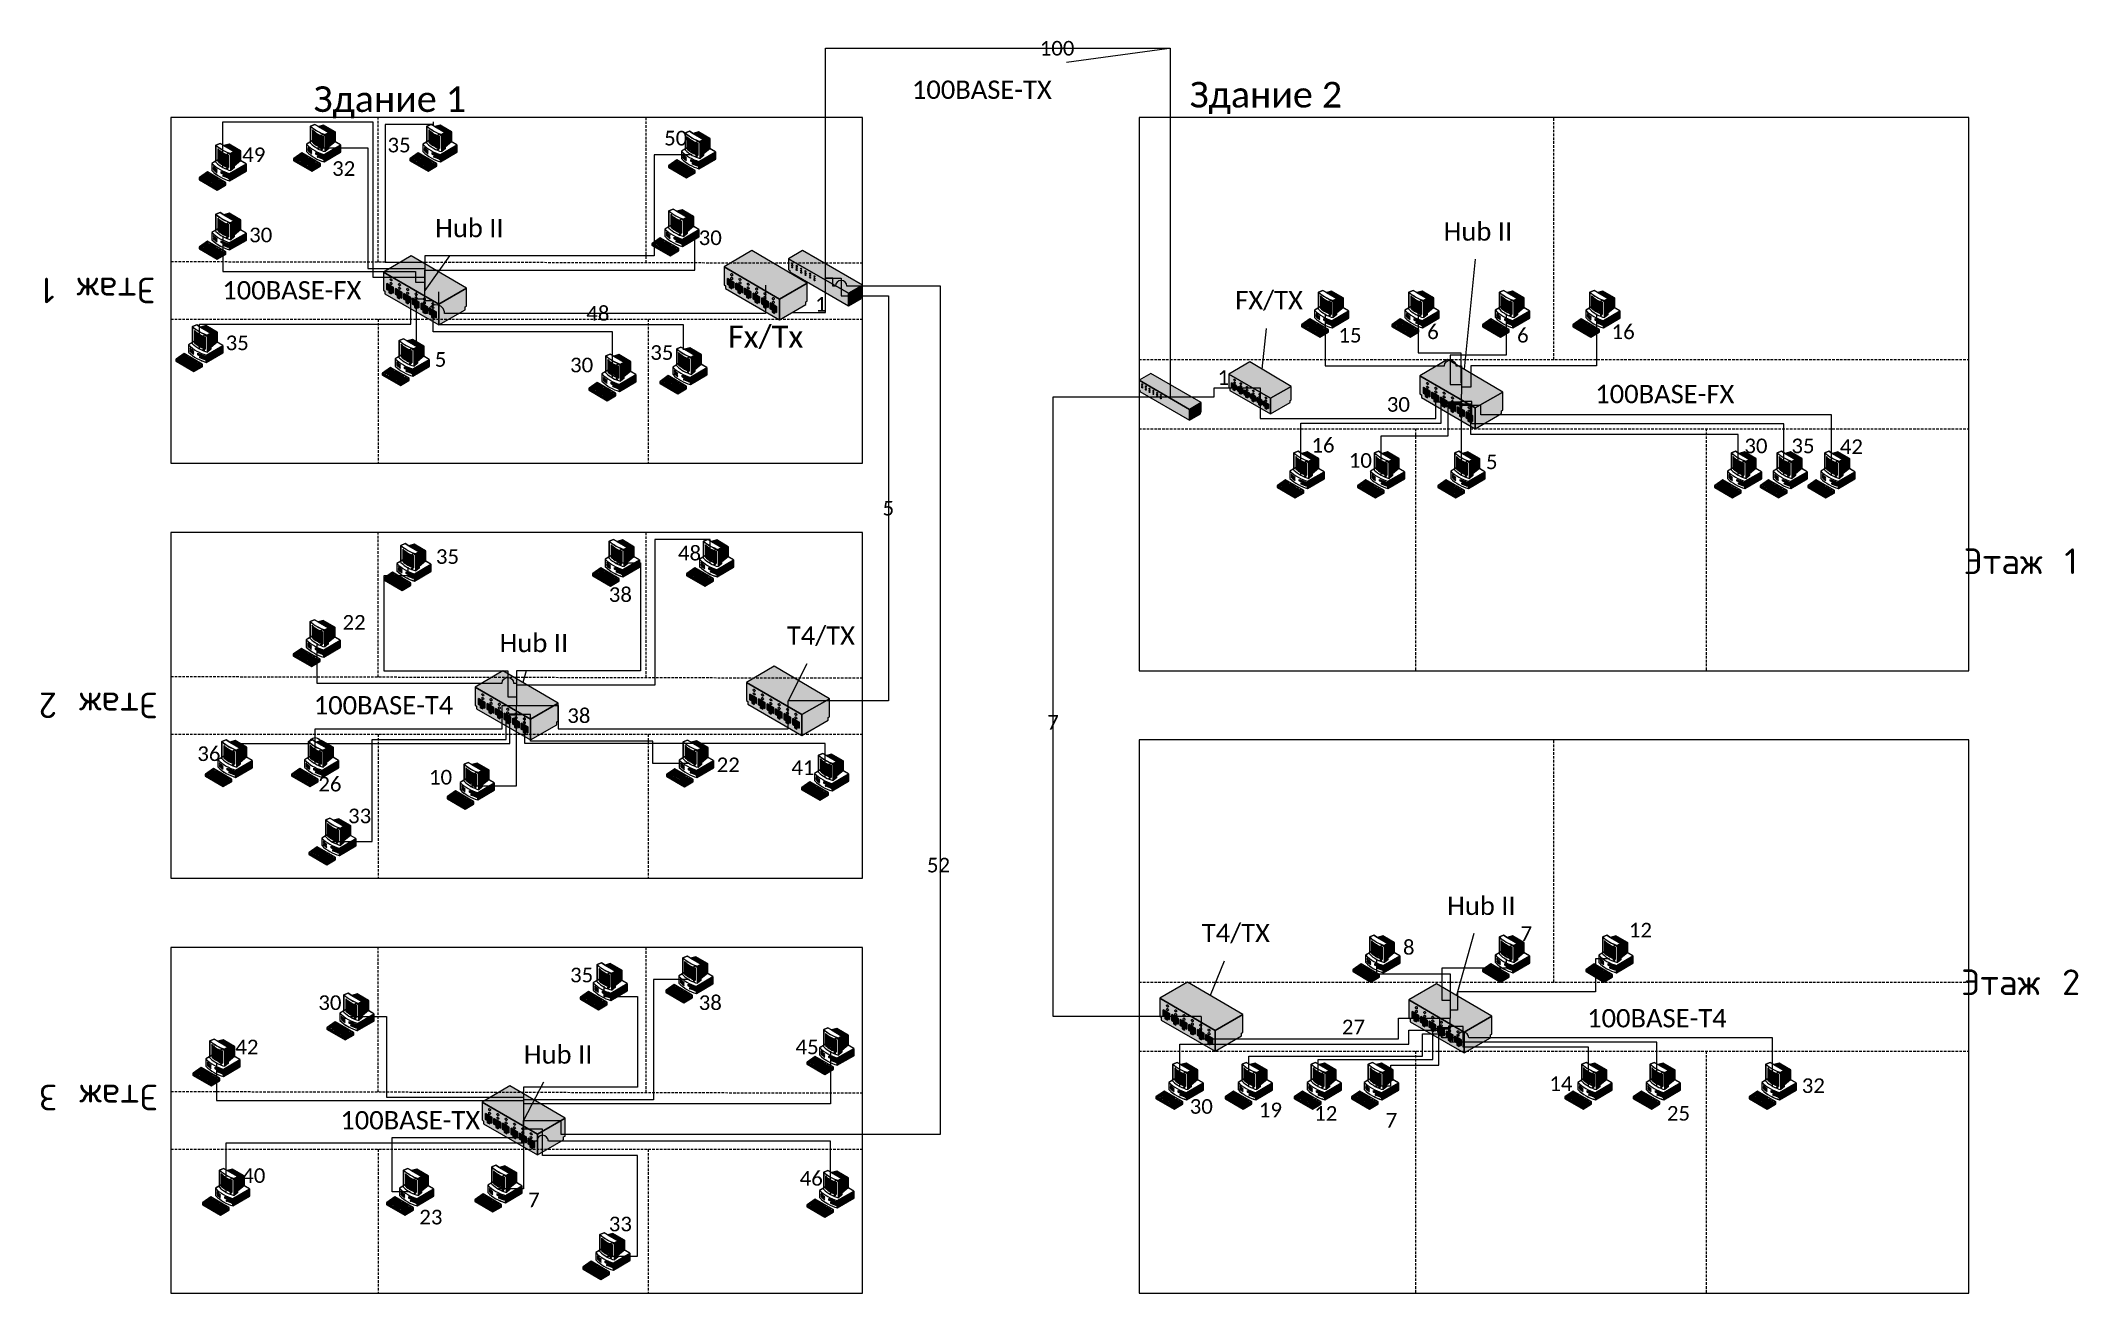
# Model space of a CAD drawing. Extents: x 1 to 296, y 20 to 201.
import ezdxf

# ---------------------------------------------------------------- set-up
doc = ezdxf.new("R2010")
doc.units = 0
doc.header["$LTSCALE"] = 2.97
doc.header["$MEASUREMENT"] = 0
doc.linetypes.add('HIDDEN2', pattern=[0.1875, 0.125, -0.0625])
doc.layers.get('0').update_dxf_attribs({"linetype": 'CONTINUOUS'})
doc.layers.add('CALLOUT', color=7, linetype='CONTINUOUS')
doc.layers.add('CONNECTOR', color=7, linetype='CONTINUOUS')
doc.styles.get("Standard").update_dxf_attribs({"font": 'txt.shx'})
doc.styles.add('VERTICALBIGFONT', font='txt.shx', dxfattribs={"bigfont": 'bigfont.shx'})

msp = doc.modelspace()

# ---------------------------------------------------------------- texts
at = {"attachment_point": 5}
for s, insert, char_height, width in [('\\C7;\\fCalibri|b0|i0|;\\H3.7041343688965;Здание 1\\P', (51.66, 192.18), 3.7041, 36.6889), ('\\C7;\\fCalibri|b0|i0|;\\H3.7041343688965;Здание 2\\P', (178.34, 192.82), 3.7041, 36.6889), ('\\C7;\\fCalibri|b0|i0|;\\H2.6458414077759;100BASE-FX', (37.5, 165), 2.6458, 26.5), ('\\C7;\\fCalibri|b0|i0|;\\H3.1750242233276;Fx/Tx', (106, 158.21), 3.175, 10.2685), ('\\C7;\\fCalibri|b0|i0|;\\H2.6458414077759;100BASE-FX', (236.02, 150), 2.6458, 26.5), ('\\C7;\\fCalibri|b0|i0|;\\H2.6458414077759;100BASE-T4', (50.75, 105), 2.6458, 26.5), ('\\C7;\\fCalibri|b0|i0|;\\H2.6458414077759;100BASE-T4', (234.88, 59.75), 2.6458, 26.5), ('\\C7;\\fCalibri|b0|i0|;\\H2.6458414077759;100BASE-TX', (54.62, 45), 2.6458, 26.5)]:
    msp.add_mtext(s, dxfattribs=dict(at, insert=insert, char_height=char_height, width=width))
at = {"char_height": 3.7041, "width": 36.6889, "attachment_point": 5, "rotation": 180, "style": 'VERTICALBIGFONT'}
for s, insert in [('\\C7;\\H3.7041343688965;Этаж 1', (9.53, 165)), ('\\C7;\\H3.7041343688965;Этаж 2', (9.53, 105)), ('\\C7;\\H3.7041343688965;Этаж 3', (9.53, 48.31))]:
    msp.add_mtext(s, dxfattribs=dict(at, insert=insert))
at = {"char_height": 3.7041, "width": 36.6889, "attachment_point": 5, "style": 'VERTICALBIGFONT'}
for s, insert in [('\\C7;\\H3.7041343688965;Этаж 1', (287.48, 125.84)), ('\\C7;\\H3.7041343688965;Этаж 2', (287.48, 64.97))]:
    msp.add_mtext(s, dxfattribs=dict(at, insert=insert))
at = {"layer": 'CALLOUT', "char_height": 2.6458, "width": 25}
for s, insert, attachment_point in [('\\C7;\\fCalibri|b0|i0|;\\H2.6458414077759;100BASE-TX', (147.38, 194), 6), ('\\C7;\\fCalibri|b0|i0|;\\H2.6458414077759;Hub II', (63.17, 174), 5), ('\\C7;\\fCalibri|b0|i0|;\\H2.6458414077759;Hub II', (209, 173.5), 5), ('\\C7;\\fCalibri|b0|i0|;\\H2.6458414077759;FX/TX', (178.8, 163.5), 5), ('\\C7;\\fCalibri|b0|i0|;\\H2.6458414077759;Hub II', (72.5, 114), 5), ('\\C7;\\fCalibri|b0|i0|;\\H2.6458414077759;T4/TX', (114, 115), 5), ('\\C7;\\fCalibri|b0|i0|;\\H2.6458414077759;Hub II', (209.5, 76), 5), ('\\C7;\\fCalibri|b0|i0|;\\H2.6458414077759;T4/TX', (174, 72), 5), ('\\C7;\\fCalibri|b0|i0|;\\H2.6458414077759;Hub II', (76, 54.5), 5)]:
    msp.add_mtext(s, dxfattribs=dict(at, insert=insert, attachment_point=attachment_point))
at = {"layer": 'CONNECTOR', "char_height": 2.1167, "width": 14.1111, "attachment_point": 5}
for s, insert in [('\\C7;\\fCalibri|b0|i0|;\\H2.1166585922241;100', (148.15, 200)), ('\\C7;\\fCalibri|b0|i0|;\\H2.1166585922241;49', (32, 184.6)), ('\\C7;\\fCalibri|b0|i0|;\\H2.1166585922241;35', (53, 186)), ('\\C7;\\fCalibri|b0|i0|;\\H2.1166585922241;50', (93, 187)), ('\\C7;\\fCalibri|b0|i0|;\\H2.1166585922241;32', (45, 182.6)), ('\\C7;\\fCalibri|b0|i0|;\\H2.1166585922241;30', (33, 173)), ('\\C7;\\fCalibri|b0|i0|;\\H2.1166585922241;30', (98, 172.6)), ('\\C7;\\fCalibri|b0|i0|;\\H2.1166585922241;48', (81.75, 161.67)), ('\\C7;\\fCalibri|b0|i0|;\\H2.1166585922241;1', (114, 163)), ('\\C7;\\fCalibri|b0|i0|;\\H2.1166585922241;15', (190.5, 158.5)), ('\\C7;\\fCalibri|b0|i0|;\\H2.1166585922241;6', (202.5, 159)), ('\\C7;\\fCalibri|b0|i0|;\\H2.1166585922241;6', (215.5, 158.5)), ('\\C7;\\fCalibri|b0|i0|;\\H2.1166585922241;16', (230, 159)), ('\\C7;\\fCalibri|b0|i0|;\\H2.1166585922241;35', (29.6, 157.4)), ('\\C7;\\fCalibri|b0|i0|;\\H2.1166585922241;35', (91, 156)), ('\\C7;\\fCalibri|b0|i0|;\\H2.1166585922241;5', (59, 155)), ('\\C7;\\fCalibri|b0|i0|;\\H2.1166585922241;30', (79.4, 154.2)), ('\\C7;\\fCalibri|b0|i0|;\\H2.1166585922241;1', (172.2, 152.4)), ('\\C7;\\fCalibri|b0|i0|;\\H2.1166585922241;30', (197.5, 148.5)), ('\\C7;\\fCalibri|b0|i0|;\\H2.1166585922241;16', (186.6, 142.6)), ('\\C7;\\fCalibri|b0|i0|;\\H2.1166585922241;10', (192, 140.4)), ('\\C7;\\fCalibri|b0|i0|;\\H2.1166585922241;30', (249.2, 142.5)), ('\\C7;\\fCalibri|b0|i0|;\\H2.1166585922241;35', (256, 142.5)), ('\\C7;\\fCalibri|b0|i0|;\\H2.1166585922241;42', (263, 142.4)), ('\\C7;\\fCalibri|b0|i0|;\\H2.1166585922241;5', (211, 140.2)), ('\\C7;\\fCalibri|b0|i0|;\\H2.1166585922241;5', (123.75, 133.5)), ('\\C7;\\fCalibri|b0|i0|;\\H2.1166585922241;35', (60, 126.5)), ('\\C7;\\fCalibri|b0|i0|;\\H2.1166585922241;48', (95, 127)), ('\\C7;\\fCalibri|b0|i0|;\\H2.1166585922241;38', (85, 121)), ('\\C7;\\fCalibri|b0|i0|;\\H2.1166585922241;22', (46.5, 117)), ('\\C7;\\fCalibri|b0|i0|;\\H2.1166585922241;38', (79, 103.5)), ('\\C7;\\fCalibri|b0|i0|;\\H2.1166585922241;7', (147.57, 102.56)), ('\\C7;\\fCalibri|b0|i0|;\\H2.1166585922241;36', (25.5, 98)), ('\\C7;\\fCalibri|b0|i0|;\\H2.1166585922241;22', (100.6, 96.4)), ('\\C7;\\fCalibri|b0|i0|;\\H2.1166585922241;26', (43, 93.6)), ('\\C7;\\fCalibri|b0|i0|;\\H2.1166585922241;10', (59, 94.6)), ('\\C7;\\fCalibri|b0|i0|;\\H2.1166585922241;41', (111.4, 96)), ('\\C7;\\fCalibri|b0|i0|;\\H2.1166585922241;33', (47.3, 89)), ('\\C7;\\fCalibri|b0|i0|;\\H2.1166585922241;52', (131, 81.89)), ('\\C7;\\fCalibri|b0|i0|;\\H2.1166585922241;8', (199, 70)), ('\\C7;\\fCalibri|b0|i0|;\\H2.1166585922241;7', (216, 72)), ('\\C7;\\fCalibri|b0|i0|;\\H2.1166585922241;12', (232.5, 72.5)), ('\\C7;\\fCalibri|b0|i0|;\\H2.1166585922241;35', (79.4, 66)), ('\\C7;\\fCalibri|b0|i0|;\\H2.1166585922241;30', (43, 62)), ('\\C7;\\fCalibri|b0|i0|;\\H2.1166585922241;38', (98, 62)), ('\\C7;\\fCalibri|b0|i0|;\\H2.1166585922241;27', (191, 58.5)), ('\\C7;\\fCalibri|b0|i0|;\\H2.1166585922241;42', (31, 55.6)), ('\\C7;\\fCalibri|b0|i0|;\\H2.1166585922241;45', (112, 55.6)), ('\\C7;\\fCalibri|b0|i0|;\\H2.1166585922241;14', (221, 50.3)), ('\\C7;\\fCalibri|b0|i0|;\\H2.1166585922241;32', (257.5, 50)), ('\\C7;\\fCalibri|b0|i0|;\\H2.1166585922241;30', (169, 47)), ('\\C7;\\fCalibri|b0|i0|;\\H2.1166585922241;19', (179, 46.5)), ('\\C7;\\fCalibri|b0|i0|;\\H2.1166585922241;12', (187, 46)), ('\\C7;\\fCalibri|b0|i0|;\\H2.1166585922241;7', (196.5, 45)), ('\\C7;\\fCalibri|b0|i0|;\\H2.1166585922241;25', (238, 46)), ('\\C7;\\fCalibri|b0|i0|;\\H2.1166585922241;40', (32, 37)), ('\\C7;\\fCalibri|b0|i0|;\\H2.1166585922241;46', (112.6, 36.6)), ('\\C7;\\fCalibri|b0|i0|;\\H2.1166585922241;7', (72.5, 33.5)), ('\\C7;\\fCalibri|b0|i0|;\\H2.1166585922241;23', (57.6, 31)), ('\\C7;\\fCalibri|b0|i0|;\\H2.1166585922241;33', (85, 30))]:
    msp.add_mtext(s, dxfattribs=dict(at, insert=insert))

# ---------------------------------------------------------------- hatches: boundary and pattern name
for color, points in [(7, [(42.84, 187.59), (42.84, 187.82), (41.34, 188.69), (42.1, 188.91), (43.76, 187.94)]), (7, [(59.67, 187.59), (59.67, 187.82), (58.16, 188.69), (58.93, 188.91), (60.59, 187.94)]), (7, [(29.17, 184.84), (29.17, 185.07), (27.66, 185.94), (28.43, 186.16), (30.09, 185.19)]), (7, [(42.17, 184.65), (44.55, 186.03), (44.55, 184.98), (42.17, 183.59)]), (7, [(42.34, 185.06), (42.34, 187.53), (42.84, 187.82), (42.82, 185.48)]), (7, [(42.84, 187.59), (43.76, 187.94), (43.76, 186.49), (42.82, 185.72)]), (7, [(58.99, 184.65), (61.37, 186.03), (61.37, 184.98), (58.99, 183.59)]), (7, [(59.17, 185.06), (59.17, 187.53), (59.67, 187.82), (59.65, 185.48)]), (7, [(59.67, 187.59), (60.59, 187.94), (60.59, 186.49), (59.65, 185.72)]), (7, [(97.04, 186.59), (97.04, 186.82), (95.54, 187.69), (96.3, 187.91), (97.96, 186.94)]), (7, [(96.54, 184.06), (96.54, 186.53), (97.04, 186.82), (97.02, 184.48)]), (7, [(97.04, 186.59), (97.96, 186.94), (97.96, 185.49), (97.02, 184.72)]), (7, [(28.49, 181.9), (30.88, 183.28), (30.88, 182.23), (28.49, 180.84)]), (7, [(28.67, 182.31), (28.67, 184.78), (29.17, 185.07), (29.15, 182.73)]), (7, [(29.17, 184.84), (30.09, 185.19), (30.09, 183.74), (29.15, 182.97)]), (7, [(37.8, 184.05), (38.96, 184.87), (41.58, 183.35), (40.38, 182.56)]), (7, [(37.8, 184.05), (40.38, 182.56), (40.38, 182.25), (37.8, 183.75)]), (7, [(40.38, 182.25), (40.38, 182.56), (41.58, 183.35), (41.58, 182.95)]), (253, [(40.97, 184.93), (42.04, 184.49), (42.04, 184.27), (40.97, 184.69)]), (7, [(54.62, 184.05), (57.2, 182.56), (57.2, 182.25), (54.62, 183.75)]), (7, [(54.62, 184.05), (55.78, 184.87), (58.4, 183.35), (57.2, 182.56)]), (7, [(57.2, 182.25), (57.2, 182.56), (58.4, 183.35), (58.4, 182.95)]), (253, [(57.79, 184.93), (58.86, 184.49), (58.86, 184.27), (57.79, 184.69)]), (7, [(92, 183.05), (93.16, 183.87), (95.78, 182.35), (94.58, 181.56)]), (7, [(92, 183.05), (94.58, 181.56), (94.58, 181.25), (92, 182.75)]), (253, [(95.17, 183.93), (96.24, 183.49), (96.24, 183.27), (95.17, 183.69)]), (7, [(96.37, 183.65), (98.75, 185.03), (98.75, 183.98), (96.37, 182.59)]), (7, [(24.13, 181.3), (25.28, 182.12), (27.9, 180.6), (26.7, 179.81)]), (7, [(24.13, 181.3), (26.7, 179.81), (26.7, 179.5), (24.13, 181)]), (7, [(26.7, 179.5), (26.7, 179.81), (27.9, 180.6), (27.9, 180.2)]), (253, [(27.29, 182.18), (28.36, 181.74), (28.36, 181.52), (27.29, 181.94)]), (7, [(94.58, 181.25), (94.58, 181.56), (95.78, 182.35), (95.78, 181.95)]), (7, [(29.17, 174.84), (29.17, 175.07), (27.66, 175.94), (28.43, 176.16), (30.09, 175.19)]), (7, [(28.67, 172.31), (28.67, 174.78), (29.17, 175.07), (29.15, 172.73)]), (7, [(29.17, 174.84), (30.09, 175.19), (30.09, 173.74), (29.15, 172.97)]), (7, [(94.67, 175.34), (94.67, 175.57), (93.16, 176.44), (93.93, 176.66), (95.59, 175.69)]), (7, [(94.17, 172.81), (94.17, 175.28), (94.67, 175.57), (94.65, 173.23)]), (7, [(94.67, 175.34), (95.59, 175.69), (95.59, 174.24), (94.65, 173.47)]), (7, [(24.13, 171.3), (25.28, 172.12), (27.9, 170.6), (26.7, 169.81)]), (7, [(24.13, 171.3), (26.7, 169.81), (26.7, 169.5), (24.13, 171)]), (253, [(27.29, 172.18), (28.36, 171.74), (28.36, 171.52), (27.29, 171.94)]), (7, [(28.49, 171.9), (30.88, 173.28), (30.88, 172.23), (28.49, 170.84)]), (7, [(89.62, 171.8), (92.2, 170.31), (92.2, 170), (89.62, 171.5)]), (7, [(89.62, 171.8), (90.78, 172.62), (93.4, 171.1), (92.2, 170.31)]), (7, [(92.2, 170), (92.2, 170.31), (93.4, 171.1), (93.4, 170.7)]), (253, [(92.79, 172.68), (93.86, 172.24), (93.86, 172.02), (92.79, 172.44)]), (7, [(93.99, 172.4), (96.37, 173.78), (96.37, 172.73), (93.99, 171.34)]), (7, [(26.7, 169.5), (26.7, 169.81), (27.9, 170.6), (27.9, 170.2)]), (6, [(58.75, 160), (62.55, 162.2), (62.55, 162.6), (62.75, 162.7), (62.75, 165.3), (54.75, 170), (50.75, 167.65), (50.75, 165.05), (50.95, 164.9), (50.95, 164.5)]), (7, [(50.75, 167.65), (58.75, 163), (62.75, 165.3), (54.75, 170)]), (6, [(108, 160.75), (111.8, 162.95), (111.8, 163.35), (112, 163.45), (112, 166.05), (104, 170.75), (100, 168.4), (100, 165.8), (100.2, 165.65), (100.2, 165.25)]), (7, [(100, 168.4), (108, 163.75), (112, 166.05), (104, 170.75)]), (7, [(100, 165.8), (100.2, 165.65), (100.2, 165.25), (108, 160.75), (108, 163.75), (100, 168.4)]), (6, [(117.97, 162.75), (119.84, 163.82), (119.84, 164.03), (120, 164.14), (120, 165.76), (111.36, 170.75), (109.33, 169.58), (109.33, 167.97), (109.49, 167.87), (109.49, 167.66)]), (7, [(109.33, 169.58), (117.97, 164.59), (120, 165.76), (111.36, 170.75)]), (7, [(109.49, 167.66), (117.97, 162.75), (117.97, 164.59), (109.33, 169.58), (109.33, 167.97), (109.49, 167.87)]), (7, [(50.75, 165.05), (50.95, 164.9), (50.95, 164.5), (58.75, 160), (58.75, 163), (50.75, 167.65)]), (7, [(51.24, 165.13), (51.74, 165.44), (51.74, 165.7), (51.24, 165.98)]), (7, [(51.55, 164.96), (52.05, 165.26), (51.74, 165.44), (51.24, 165.13)]), (7, [(51.55, 164.66), (52.05, 164.96), (52.05, 165.26), (51.55, 164.96)]), (7, [(51.74, 165.7), (51.74, 165.44), (52.05, 165.26), (52.05, 164.96), (52.17, 164.89), (52.17, 165.45)]), (7, [(52.48, 164.43), (52.97, 164.73), (52.98, 164.99), (52.48, 165.28)]), (7, [(52.98, 164.99), (52.97, 164.73), (53.28, 164.55), (53.28, 164.25), (53.4, 164.18), (53.4, 164.74)]), (7, [(58.75, 160), (62.55, 162.2), (62.55, 162.6), (62.75, 162.7), (62.75, 165.3), (58.75, 163)]), (7, [(100.49, 165.88), (100.99, 166.19), (100.99, 166.45), (100.49, 166.73)]), (7, [(100.8, 165.71), (101.3, 166.01), (100.99, 166.19), (100.49, 165.88)]), (7, [(100.8, 165.41), (101.3, 165.71), (101.3, 166.01), (100.8, 165.71)]), (7, [(101.11, 165.23), (101.11, 165.53), (101.37, 165.67), (101.3, 165.71), (100.8, 165.41)]), (7, [(100.99, 166.45), (100.99, 166.19), (101.3, 166.01), (101.3, 165.71), (101.42, 165.64), (101.42, 166.2)]), (7, [(101.42, 165.35), (101.42, 165.64), (101.37, 165.67), (101.11, 165.53)]), (7, [(101.73, 165.18), (102.22, 165.48), (102.23, 165.74), (101.73, 166.03)]), (7, [(102.04, 165), (102.53, 165.3), (102.22, 165.48), (101.73, 165.18)]), (7, [(102.04, 164.7), (102.53, 165), (102.53, 165.3), (102.04, 165)]), (7, [(102.34, 164.52), (102.34, 164.82), (102.61, 164.96), (102.53, 165), (102.04, 164.7)]), (7, [(102.23, 165.74), (102.22, 165.48), (102.53, 165.3), (102.53, 165), (102.65, 164.93), (102.65, 165.49)]), (7, [(102.96, 164.47), (103.46, 164.77), (103.46, 165.03), (102.96, 165.32)]), (7, [(103.46, 165.03), (103.46, 164.77), (103.77, 164.59), (103.77, 164.29), (103.89, 164.22), (103.89, 164.78)]), (7, [(108, 160.75), (111.8, 162.95), (111.8, 163.35), (112, 163.45), (112, 166.05), (108, 163.75)]), (7, [(117.97, 162.75), (119.84, 163.82), (119.84, 164.03), (120, 164.14), (120, 165.76), (117.97, 164.59)]), (7, [(51.86, 164.48), (51.86, 164.78), (52.12, 164.92), (52.05, 164.96), (51.55, 164.66)]), (7, [(52.17, 164.6), (52.17, 164.89), (52.12, 164.92), (51.86, 164.78)]), (7, [(52.79, 164.25), (53.28, 164.55), (52.97, 164.73), (52.48, 164.43)]), (7, [(52.79, 163.95), (53.28, 164.25), (53.28, 164.55), (52.79, 164.25)]), (7, [(53.09, 163.77), (53.09, 164.07), (53.36, 164.21), (53.28, 164.25), (52.79, 163.95)]), (7, [(53.4, 163.89), (53.4, 164.18), (53.36, 164.21), (53.09, 164.07)]), (7, [(53.71, 163.72), (54.21, 164.02), (54.21, 164.28), (53.71, 164.57)]), (7, [(54.02, 163.54), (54.52, 163.84), (54.21, 164.02), (53.71, 163.72)]), (7, [(54.02, 163.24), (54.52, 163.54), (54.52, 163.84), (54.02, 163.54)]), (7, [(54.33, 163.06), (54.33, 163.36), (54.59, 163.5), (54.52, 163.54), (54.02, 163.24)]), (7, [(54.21, 164.28), (54.21, 164.02), (54.52, 163.84), (54.52, 163.54), (54.64, 163.47), (54.64, 164.03)]), (7, [(54.64, 163.18), (54.64, 163.47), (54.59, 163.5), (54.33, 163.36)]), (7, [(54.95, 163.01), (55.45, 163.31), (55.45, 163.57), (54.95, 163.86)]), (7, [(55.26, 162.83), (55.76, 163.13), (55.45, 163.31), (54.95, 163.01)]), (7, [(55.26, 162.53), (55.76, 162.83), (55.76, 163.13), (55.26, 162.83)]), (7, [(55.57, 162.35), (55.57, 162.65), (55.83, 162.79), (55.76, 162.83), (55.26, 162.53)]), (7, [(55.45, 163.57), (55.45, 163.31), (55.76, 163.13), (55.76, 162.83), (55.88, 162.76), (55.88, 163.32)]), (7, [(55.88, 162.47), (55.88, 162.76), (55.83, 162.79), (55.57, 162.65)]), (7, [(56.19, 162.3), (56.69, 162.6), (56.69, 162.86), (56.19, 163.15)]), (7, [(56.5, 162.12), (56.99, 162.42), (56.69, 162.6), (56.19, 162.3)]), (7, [(56.5, 161.82), (56.99, 162.12), (56.99, 162.42), (56.5, 162.12)]), (7, [(56.8, 161.64), (56.8, 161.94), (57.07, 162.08), (56.99, 162.12), (56.5, 161.82)]), (7, [(56.69, 162.86), (56.69, 162.6), (56.99, 162.42), (56.99, 162.12), (57.11, 162.05), (57.11, 162.61)]), (7, [(57.11, 161.76), (57.11, 162.05), (57.07, 162.08), (56.8, 161.94)]), (7, [(57.42, 161.58), (57.92, 161.88), (57.92, 162.14), (57.42, 162.43)]), (7, [(57.92, 162.14), (57.92, 161.88), (58.23, 161.7), (58.23, 161.4), (58.35, 161.33), (58.35, 161.89)]), (7, [(102.65, 164.64), (102.65, 164.93), (102.61, 164.96), (102.34, 164.82)]), (7, [(103.27, 164.29), (103.77, 164.59), (103.46, 164.77), (102.96, 164.47)]), (7, [(103.27, 163.99), (103.77, 164.29), (103.77, 164.59), (103.27, 164.29)]), (7, [(103.58, 163.81), (103.58, 164.11), (103.84, 164.25), (103.77, 164.29), (103.27, 163.99)]), (7, [(103.89, 163.93), (103.89, 164.22), (103.84, 164.25), (103.58, 164.11)]), (7, [(104.2, 163.76), (104.7, 164.06), (104.7, 164.32), (104.2, 164.61)]), (7, [(104.51, 163.58), (105.01, 163.88), (104.7, 164.06), (104.2, 163.76)]), (7, [(104.51, 163.28), (105.01, 163.58), (105.01, 163.88), (104.51, 163.58)]), (7, [(104.82, 163.1), (104.82, 163.4), (105.08, 163.54), (105.01, 163.58), (104.51, 163.28)]), (7, [(104.7, 164.32), (104.7, 164.06), (105.01, 163.88), (105.01, 163.58), (105.13, 163.51), (105.13, 164.07)]), (7, [(105.13, 163.22), (105.13, 163.51), (105.08, 163.54), (104.82, 163.4)]), (7, [(105.44, 163.05), (105.94, 163.35), (105.94, 163.61), (105.44, 163.9)]), (7, [(105.75, 162.87), (106.24, 163.17), (105.94, 163.35), (105.44, 163.05)]), (7, [(105.75, 162.57), (106.24, 162.87), (106.24, 163.17), (105.75, 162.87)]), (7, [(106.05, 162.39), (106.05, 162.69), (106.32, 162.83), (106.24, 162.87), (105.75, 162.57)]), (7, [(105.94, 163.61), (105.94, 163.35), (106.24, 163.17), (106.24, 162.87), (106.36, 162.8), (106.36, 163.36)]), (7, [(106.36, 162.51), (106.36, 162.8), (106.32, 162.83), (106.05, 162.69)]), (7, [(106.67, 162.33), (107.17, 162.63), (107.17, 162.89), (106.67, 163.18)]), (7, [(106.98, 162.15), (107.48, 162.45), (107.17, 162.63), (106.67, 162.33)]), (7, [(106.98, 161.85), (107.48, 162.15), (107.48, 162.45), (106.98, 162.15)]), (7, [(107.29, 161.67), (107.29, 161.97), (107.55, 162.11), (107.48, 162.15), (106.98, 161.85)]), (7, [(107.17, 162.89), (107.17, 162.63), (107.48, 162.45), (107.48, 162.15), (107.6, 162.08), (107.6, 162.64)]), (7, [(107.6, 161.79), (107.6, 162.08), (107.55, 162.11), (107.29, 161.97)]), (7, [(188.59, 163.59), (188.59, 163.82), (187.09, 164.69), (187.85, 164.91), (189.51, 163.94)]), (7, [(188.09, 161.06), (188.09, 163.53), (188.59, 163.82), (188.57, 161.48)]), (7, [(188.59, 163.59), (189.51, 163.94), (189.51, 162.49), (188.57, 161.72)]), (7, [(201.67, 163.59), (201.67, 163.82), (200.16, 164.69), (200.93, 164.91), (202.59, 163.94)]), (7, [(201.17, 161.06), (201.17, 163.53), (201.67, 163.82), (201.65, 161.48)]), (7, [(201.67, 163.59), (202.59, 163.94), (202.59, 162.49), (201.65, 161.72)]), (7, [(214.74, 163.59), (214.74, 163.82), (213.24, 164.69), (214, 164.91), (215.66, 163.94)]), (7, [(214.24, 161.06), (214.24, 163.53), (214.74, 163.82), (214.72, 161.48)]), (7, [(214.74, 163.59), (215.66, 163.94), (215.66, 162.49), (214.72, 161.72)]), (7, [(227.82, 163.59), (227.82, 163.82), (226.31, 164.69), (227.08, 164.91), (228.74, 163.94)]), (7, [(227.32, 161.06), (227.32, 163.53), (227.82, 163.82), (227.8, 161.48)]), (7, [(227.82, 163.59), (228.74, 163.94), (228.74, 162.49), (227.8, 161.72)]), (7, [(25.79, 158.59), (25.79, 158.82), (24.29, 159.69), (25.05, 159.91), (26.71, 158.94)]), (7, [(57.73, 161.4), (58.23, 161.7), (57.92, 161.88), (57.42, 161.58)]), (7, [(57.73, 161.1), (58.23, 161.4), (58.23, 161.7), (57.73, 161.4)]), (7, [(58.04, 160.92), (58.04, 161.22), (58.3, 161.36), (58.23, 161.4), (57.73, 161.1)]), (7, [(58.35, 161.04), (58.35, 161.33), (58.3, 161.36), (58.04, 161.22)]), (7, [(183.55, 160.05), (184.71, 160.87), (187.33, 159.35), (186.13, 158.56)]), (7, [(183.55, 160.05), (186.13, 158.56), (186.13, 158.25), (183.55, 159.75)]), (7, [(186.13, 158.25), (186.13, 158.56), (187.33, 159.35), (187.33, 158.95)]), (253, [(186.72, 160.93), (187.79, 160.49), (187.79, 160.27), (186.72, 160.69)]), (7, [(187.92, 160.65), (190.3, 162.03), (190.3, 160.98), (187.92, 159.59)]), (7, [(196.62, 160.05), (197.78, 160.87), (200.4, 159.35), (199.2, 158.56)]), (7, [(196.62, 160.05), (199.2, 158.56), (199.2, 158.25), (196.62, 159.75)]), (7, [(199.2, 158.25), (199.2, 158.56), (200.4, 159.35), (200.4, 158.95)]), (253, [(199.79, 160.93), (200.86, 160.49), (200.86, 160.27), (199.79, 160.69)]), (7, [(200.99, 160.65), (203.37, 162.03), (203.37, 160.98), (200.99, 159.59)]), (7, [(209.7, 160.05), (210.86, 160.87), (213.48, 159.35), (212.28, 158.56)]), (7, [(209.7, 160.05), (212.28, 158.56), (212.28, 158.25), (209.7, 159.75)]), (7, [(212.28, 158.25), (212.28, 158.56), (213.48, 159.35), (213.48, 158.95)]), (253, [(212.87, 160.93), (213.94, 160.49), (213.94, 160.27), (212.87, 160.69)]), (7, [(214.07, 160.65), (216.45, 162.03), (216.45, 160.98), (214.07, 159.59)]), (7, [(222.77, 160.05), (223.93, 160.87), (226.55, 159.35), (225.35, 158.56)]), (7, [(222.77, 160.05), (225.35, 158.56), (225.35, 158.25), (222.77, 159.75)]), (7, [(225.35, 158.25), (225.35, 158.56), (226.55, 159.35), (226.55, 158.95)]), (253, [(225.94, 160.93), (227.01, 160.49), (227.01, 160.27), (225.94, 160.69)]), (7, [(227.14, 160.65), (229.52, 162.03), (229.52, 160.98), (227.14, 159.59)]), (7, [(25.12, 155.65), (27.5, 157.03), (27.5, 155.98), (25.12, 154.59)]), (7, [(25.29, 156.06), (25.29, 158.53), (25.79, 158.82), (25.77, 156.48)]), (7, [(25.79, 158.59), (26.71, 158.94), (26.71, 157.49), (25.77, 156.72)]), (7, [(55.67, 156.59), (55.67, 156.82), (54.16, 157.69), (54.93, 157.91), (56.59, 156.94)]), (7, [(55.17, 154.06), (55.17, 156.53), (55.67, 156.82), (55.65, 154.48)]), (7, [(55.67, 156.59), (56.59, 156.94), (56.59, 155.49), (55.65, 154.72)]), (7, [(95.79, 155.39), (95.79, 155.62), (94.29, 156.49), (95.05, 156.71), (96.71, 155.74)]), (7, [(20.75, 155.05), (21.91, 155.87), (24.53, 154.35), (23.33, 153.56)]), (7, [(20.75, 155.05), (23.33, 153.56), (23.33, 153.25), (20.75, 154.75)]), (7, [(23.33, 153.25), (23.33, 153.56), (24.53, 154.35), (24.53, 153.95)]), (253, [(23.92, 155.93), (24.99, 155.49), (24.99, 155.27), (23.92, 155.69)]), (7, [(50.62, 153.05), (51.78, 153.87), (54.4, 152.35), (53.2, 151.56)]), (253, [(53.79, 153.93), (54.86, 153.49), (54.86, 153.27), (53.79, 153.69)]), (7, [(54.99, 153.65), (57.37, 155.03), (57.37, 153.98), (54.99, 152.59)]), (7, [(85.54, 154.39), (85.54, 154.62), (84.04, 155.49), (84.8, 155.71), (86.46, 154.74)]), (7, [(85.04, 151.86), (85.04, 154.33), (85.54, 154.62), (85.52, 152.28)]), (7, [(85.54, 154.39), (86.46, 154.74), (86.46, 153.29), (85.52, 152.52)]), (7, [(95.12, 152.45), (97.5, 153.83), (97.5, 152.78), (95.12, 151.39)]), (7, [(95.29, 152.86), (95.29, 155.33), (95.79, 155.62), (95.77, 153.28)]), (7, [(95.79, 155.39), (96.71, 155.74), (96.71, 154.29), (95.77, 153.52)]), (6, [(179, 147.15), (181.85, 148.8), (181.85, 149.1), (182, 149.18), (182, 151.12), (176, 154.65), (173, 152.89), (173, 150.94), (173.15, 150.82), (173.15, 150.53)]), (7, [(173, 152.89), (179, 149.4), (182, 151.12), (176, 154.65)]), (6, [(208.62, 145), (212.42, 147.2), (212.42, 147.6), (212.62, 147.7), (212.62, 150.3), (204.62, 155), (200.62, 152.65), (200.62, 150.05), (200.82, 149.9), (200.82, 149.5)]), (7, [(200.62, 152.65), (208.62, 148), (212.62, 150.3), (204.62, 155)]), (7, [(50.62, 153.05), (53.2, 151.56), (53.2, 151.25), (50.62, 152.75)]), (7, [(53.2, 151.25), (53.2, 151.56), (54.4, 152.35), (54.4, 151.95)]), (7, [(80.5, 150.85), (81.66, 151.67), (84.28, 150.15), (83.08, 149.36)]), (7, [(80.5, 150.85), (83.08, 149.36), (83.08, 149.05), (80.5, 150.55)]), (253, [(83.67, 151.73), (84.74, 151.29), (84.74, 151.07), (83.67, 151.49)]), (7, [(84.87, 151.45), (87.25, 152.83), (87.25, 151.78), (84.87, 150.39)]), (7, [(90.75, 151.85), (91.91, 152.67), (94.53, 151.15), (93.33, 150.36)]), (7, [(90.75, 151.85), (93.33, 150.36), (93.33, 150.05), (90.75, 151.55)]), (7, [(93.33, 150.05), (93.33, 150.36), (94.53, 151.15), (94.53, 150.75)]), (253, [(93.92, 152.73), (94.99, 152.29), (94.99, 152.07), (93.92, 152.49)]), (6, [(167.29, 146.25), (168.87, 147.15), (168.87, 147.33), (169, 147.42), (169, 148.79), (161.71, 153), (160, 152.01), (160, 150.65), (160.13, 150.57), (160.13, 150.39)]), (7, [(160, 152.01), (167.29, 147.8), (169, 148.79), (161.71, 153)]), (7, [(160.13, 150.39), (167.29, 146.25), (167.29, 147.8), (160, 152.01), (160, 150.65), (160.13, 150.57)]), (7, [(173, 150.94), (173.15, 150.82), (173.15, 150.53), (179, 147.15), (179, 149.4), (173, 152.89)]), (7, [(173.37, 151), (173.74, 151.23), (173.74, 151.42), (173.37, 151.64)]), (7, [(173.6, 150.87), (173.97, 151.09), (173.74, 151.23), (173.37, 151)]), (7, [(173.6, 150.64), (173.97, 150.87), (173.97, 151.09), (173.6, 150.87)]), (7, [(173.83, 150.51), (173.83, 150.73), (174.03, 150.84), (173.97, 150.87), (173.6, 150.64)]), (7, [(173.74, 151.42), (173.74, 151.23), (173.97, 151.09), (173.97, 150.87), (174.06, 150.82), (174.06, 151.24)]), (7, [(174.06, 150.6), (174.06, 150.82), (174.03, 150.84), (173.83, 150.73)]), (7, [(174.3, 150.47), (174.67, 150.7), (174.67, 150.89), (174.3, 151.11)]), (7, [(174.53, 150.34), (174.9, 150.56), (174.67, 150.7), (174.3, 150.47)]), (7, [(174.53, 150.11), (174.9, 150.34), (174.9, 150.56), (174.53, 150.34)]), (7, [(174.76, 149.98), (174.76, 150.2), (174.96, 150.31), (174.9, 150.34), (174.53, 150.11)]), (7, [(174.67, 150.89), (174.67, 150.7), (174.9, 150.56), (174.9, 150.34), (174.99, 150.29), (174.99, 150.71)]), (7, [(174.99, 150.07), (174.99, 150.29), (174.96, 150.31), (174.76, 150.2)]), (7, [(175.22, 149.94), (175.6, 150.16), (175.6, 150.36), (175.22, 150.57)]), (7, [(175.6, 150.36), (175.6, 150.16), (175.83, 150.03), (175.83, 149.81), (175.92, 149.75), (175.92, 150.17)]), (7, [(179, 147.15), (181.85, 148.8), (181.85, 149.1), (182, 149.18), (182, 151.12), (179, 149.4)]), (7, [(200.62, 150.05), (200.82, 149.9), (200.82, 149.5), (208.62, 145), (208.62, 148), (200.62, 152.65)]), (7, [(201.11, 150.13), (201.61, 150.44), (201.62, 150.7), (201.11, 150.98)]), (7, [(201.42, 149.96), (201.92, 150.26), (201.61, 150.44), (201.11, 150.13)]), (7, [(201.42, 149.66), (201.92, 149.96), (201.92, 150.26), (201.42, 149.96)]), (7, [(201.62, 150.7), (201.61, 150.44), (201.92, 150.26), (201.92, 149.96), (202.04, 149.89), (202.04, 150.45)]), (7, [(202.35, 149.43), (202.85, 149.73), (202.85, 149.99), (202.35, 150.28)]), (7, [(208.62, 145), (212.42, 147.2), (212.42, 147.6), (212.62, 147.7), (212.62, 150.3), (208.62, 148)]), (7, [(83.08, 149.05), (83.08, 149.36), (84.28, 150.15), (84.28, 149.75)]), (7, [(167.29, 146.25), (168.87, 147.15), (168.87, 147.33), (169, 147.42), (169, 148.79), (167.29, 147.8)]), (7, [(175.45, 149.8), (175.83, 150.03), (175.6, 150.16), (175.22, 149.94)]), (7, [(175.45, 149.58), (175.83, 149.81), (175.83, 150.03), (175.45, 149.8)]), (7, [(175.69, 149.45), (175.69, 149.67), (175.88, 149.77), (175.83, 149.81), (175.45, 149.58)]), (7, [(175.92, 149.54), (175.92, 149.75), (175.88, 149.77), (175.69, 149.67)]), (7, [(176.15, 149.41), (176.52, 149.63), (176.53, 149.83), (176.15, 150.04)]), (7, [(176.38, 149.27), (176.76, 149.5), (176.52, 149.63), (176.15, 149.41)]), (7, [(176.38, 149.05), (176.76, 149.27), (176.76, 149.5), (176.38, 149.27)]), (7, [(176.61, 148.91), (176.61, 149.14), (176.81, 149.24), (176.76, 149.27), (176.38, 149.05)]), (7, [(176.53, 149.83), (176.52, 149.63), (176.76, 149.5), (176.76, 149.27), (176.85, 149.22), (176.85, 149.64)]), (7, [(176.85, 149), (176.85, 149.22), (176.81, 149.24), (176.61, 149.14)]), (7, [(177.08, 148.87), (177.45, 149.1), (177.45, 149.3), (177.08, 149.51)]), (7, [(177.31, 148.74), (177.68, 148.97), (177.45, 149.1), (177.08, 148.87)]), (7, [(177.31, 148.52), (177.68, 148.74), (177.68, 148.97), (177.31, 148.74)]), (7, [(177.54, 148.38), (177.54, 148.61), (177.74, 148.71), (177.68, 148.74), (177.31, 148.52)]), (7, [(177.45, 149.3), (177.45, 149.1), (177.68, 148.97), (177.68, 148.74), (177.77, 148.69), (177.77, 149.11)]), (7, [(177.77, 148.47), (177.77, 148.69), (177.74, 148.71), (177.54, 148.61)]), (7, [(178, 148.33), (178.38, 148.56), (178.38, 148.76), (178, 148.97)]), (7, [(178.24, 148.2), (178.61, 148.43), (178.38, 148.56), (178, 148.33)]), (7, [(178.24, 147.98), (178.61, 148.2), (178.61, 148.43), (178.24, 148.2)]), (7, [(178.47, 147.84), (178.47, 148.07), (178.67, 148.17), (178.61, 148.2), (178.24, 147.98)]), (7, [(178.38, 148.76), (178.38, 148.56), (178.61, 148.43), (178.61, 148.2), (178.7, 148.15), (178.7, 148.57)]), (7, [(178.7, 147.93), (178.7, 148.15), (178.67, 148.17), (178.47, 148.07)]), (7, [(201.73, 149.48), (201.73, 149.78), (202, 149.92), (201.92, 149.96), (201.42, 149.66)]), (7, [(202.04, 149.6), (202.04, 149.89), (202, 149.92), (201.73, 149.78)]), (7, [(202.66, 149.25), (203.16, 149.55), (202.85, 149.73), (202.35, 149.43)]), (7, [(202.66, 148.95), (203.16, 149.25), (203.16, 149.55), (202.66, 149.25)]), (7, [(202.97, 148.77), (202.97, 149.07), (203.23, 149.21), (203.16, 149.25), (202.66, 148.95)]), (7, [(202.85, 149.99), (202.85, 149.73), (203.16, 149.55), (203.16, 149.25), (203.28, 149.18), (203.28, 149.74)]), (7, [(203.28, 148.89), (203.28, 149.18), (203.23, 149.21), (202.97, 149.07)]), (7, [(203.59, 148.72), (204.09, 149.02), (204.09, 149.28), (203.59, 149.57)]), (7, [(203.9, 148.54), (204.4, 148.84), (204.09, 149.02), (203.59, 148.72)]), (7, [(203.9, 148.24), (204.4, 148.54), (204.4, 148.84), (203.9, 148.54)]), (7, [(204.21, 148.06), (204.21, 148.36), (204.47, 148.5), (204.4, 148.54), (203.9, 148.24)]), (7, [(204.09, 149.28), (204.09, 149.02), (204.4, 148.84), (204.4, 148.54), (204.51, 148.47), (204.51, 149.03)]), (7, [(204.51, 148.18), (204.51, 148.47), (204.47, 148.5), (204.21, 148.36)]), (7, [(204.83, 148.01), (205.32, 148.31), (205.33, 148.57), (204.83, 148.86)]), (7, [(205.13, 147.83), (205.63, 148.13), (205.32, 148.31), (204.83, 148.01)]), (7, [(205.13, 147.53), (205.63, 147.83), (205.63, 148.13), (205.13, 147.83)]), (7, [(205.44, 147.35), (205.44, 147.65), (205.71, 147.79), (205.63, 147.83), (205.13, 147.53)]), (7, [(205.33, 148.57), (205.32, 148.31), (205.63, 148.13), (205.63, 147.83), (205.75, 147.76), (205.75, 148.32)]), (7, [(205.75, 147.47), (205.75, 147.76), (205.71, 147.79), (205.44, 147.65)]), (7, [(206.06, 147.3), (206.56, 147.6), (206.56, 147.86), (206.06, 148.15)]), (7, [(206.37, 147.12), (206.87, 147.42), (206.56, 147.6), (206.06, 147.3)]), (7, [(206.37, 146.82), (206.87, 147.12), (206.87, 147.42), (206.37, 147.12)]), (7, [(206.56, 147.86), (206.56, 147.6), (206.87, 147.42), (206.87, 147.12), (206.99, 147.05), (206.99, 147.61)]), (7, [(207.3, 146.58), (207.8, 146.88), (207.8, 147.14), (207.3, 147.43)]), (7, [(206.68, 146.64), (206.68, 146.94), (206.94, 147.08), (206.87, 147.12), (206.37, 146.82)]), (7, [(206.99, 146.76), (206.99, 147.05), (206.94, 147.08), (206.68, 146.94)]), (7, [(207.61, 146.4), (208.1, 146.7), (207.8, 146.88), (207.3, 146.58)]), (7, [(207.61, 146.1), (208.1, 146.4), (208.1, 146.7), (207.61, 146.4)]), (7, [(207.91, 145.92), (207.91, 146.22), (208.18, 146.36), (208.1, 146.4), (207.61, 146.1)]), (7, [(207.8, 147.14), (207.8, 146.88), (208.1, 146.7), (208.1, 146.4), (208.22, 146.33), (208.22, 146.89)]), (7, [(208.22, 146.04), (208.22, 146.33), (208.18, 146.36), (207.91, 146.22)]), (7, [(185.04, 140.34), (185.04, 140.57), (183.54, 141.44), (184.3, 141.66), (185.96, 140.69)]), (7, [(196.67, 140.34), (196.67, 140.57), (195.16, 141.44), (195.93, 141.66), (197.59, 140.69)]), (7, [(208.29, 140.34), (208.29, 140.57), (206.79, 141.44), (207.55, 141.66), (209.21, 140.69)]), (7, [(248.29, 140.34), (248.29, 140.57), (246.79, 141.44), (247.55, 141.66), (249.21, 140.69)]), (7, [(254.92, 140.34), (254.92, 140.57), (253.41, 141.44), (254.18, 141.66), (255.84, 140.69)]), (7, [(261.79, 140.34), (261.79, 140.57), (260.29, 141.44), (261.05, 141.66), (262.71, 140.69)]), (7, [(184.37, 137.4), (186.75, 138.78), (186.75, 137.73), (184.37, 136.34)]), (7, [(184.54, 137.81), (184.54, 140.28), (185.04, 140.57), (185.02, 138.23)]), (7, [(185.04, 140.34), (185.96, 140.69), (185.96, 139.24), (185.02, 138.47)]), (7, [(195.99, 137.4), (198.38, 138.78), (198.38, 137.73), (195.99, 136.34)]), (7, [(196.17, 137.81), (196.17, 140.28), (196.67, 140.57), (196.65, 138.23)]), (7, [(196.67, 140.34), (197.59, 140.69), (197.59, 139.24), (196.65, 138.47)]), (7, [(207.62, 137.4), (210, 138.78), (210, 137.73), (207.62, 136.34)]), (7, [(207.79, 137.81), (207.79, 140.28), (208.29, 140.57), (208.27, 138.23)]), (7, [(208.29, 140.34), (209.21, 140.69), (209.21, 139.24), (208.27, 138.47)]), (7, [(247.62, 137.4), (250, 138.78), (250, 137.73), (247.62, 136.34)]), (7, [(247.79, 137.81), (247.79, 140.28), (248.29, 140.57), (248.27, 138.23)]), (7, [(248.29, 140.34), (249.21, 140.69), (249.21, 139.24), (248.27, 138.47)]), (7, [(254.24, 137.4), (256.62, 138.78), (256.62, 137.73), (254.24, 136.34)]), (7, [(254.42, 137.81), (254.42, 140.28), (254.92, 140.57), (254.9, 138.23)]), (7, [(254.92, 140.34), (255.84, 140.69), (255.84, 139.24), (254.9, 138.47)]), (7, [(261.12, 137.4), (263.5, 138.78), (263.5, 137.73), (261.12, 136.34)]), (7, [(261.29, 137.81), (261.29, 140.28), (261.79, 140.57), (261.77, 138.23)]), (7, [(261.79, 140.34), (262.71, 140.69), (262.71, 139.24), (261.77, 138.47)]), (7, [(180, 136.8), (181.16, 137.62), (183.78, 136.1), (182.58, 135.31)]), (7, [(180, 136.8), (182.58, 135.31), (182.58, 135), (180, 136.5)]), (7, [(182.58, 135), (182.58, 135.31), (183.78, 136.1), (183.78, 135.7)]), (253, [(183.17, 137.68), (184.24, 137.24), (184.24, 137.02), (183.17, 137.44)]), (7, [(191.63, 136.8), (192.78, 137.62), (195.4, 136.1), (194.2, 135.31)]), (7, [(191.63, 136.8), (194.2, 135.31), (194.2, 135), (191.63, 136.5)]), (7, [(194.2, 135), (194.2, 135.31), (195.4, 136.1), (195.4, 135.7)]), (253, [(194.79, 137.68), (195.86, 137.24), (195.86, 137.02), (194.79, 137.44)]), (7, [(203.25, 136.8), (204.41, 137.62), (207.03, 136.1), (205.83, 135.31)]), (7, [(203.25, 136.8), (205.83, 135.31), (205.83, 135), (203.25, 136.5)]), (7, [(205.83, 135), (205.83, 135.31), (207.03, 136.1), (207.03, 135.7)]), (253, [(206.42, 137.68), (207.49, 137.24), (207.49, 137.02), (206.42, 137.44)]), (7, [(243.25, 136.8), (244.41, 137.62), (247.03, 136.1), (245.83, 135.31)]), (7, [(243.25, 136.8), (245.83, 135.31), (245.83, 135), (243.25, 136.5)]), (7, [(245.83, 135), (245.83, 135.31), (247.03, 136.1), (247.03, 135.7)]), (253, [(246.42, 137.68), (247.49, 137.24), (247.49, 137.02), (246.42, 137.44)]), (7, [(249.88, 136.8), (251.03, 137.62), (253.65, 136.1), (252.45, 135.31)]), (7, [(249.88, 136.8), (252.45, 135.31), (252.45, 135), (249.88, 136.5)]), (7, [(252.45, 135), (252.45, 135.31), (253.65, 136.1), (253.65, 135.7)]), (253, [(253.04, 137.68), (254.11, 137.24), (254.11, 137.02), (253.04, 137.44)]), (7, [(256.75, 136.8), (257.91, 137.62), (260.53, 136.1), (259.33, 135.31)]), (7, [(256.75, 136.8), (259.33, 135.31), (259.33, 135), (256.75, 136.5)]), (7, [(259.33, 135), (259.33, 135.31), (260.53, 136.1), (260.53, 135.7)]), (253, [(259.92, 137.68), (260.99, 137.24), (260.99, 137.02), (259.92, 137.44)]), (7, [(55.92, 126.96), (55.92, 127.19), (54.41, 128.07), (55.18, 128.29), (56.84, 127.32)]), (7, [(55.42, 124.44), (55.42, 126.9), (55.92, 127.19), (55.9, 124.86)]), (7, [(55.92, 126.96), (56.84, 127.32), (56.84, 125.87), (55.9, 125.1)]), (7, [(86.04, 127.59), (86.04, 127.82), (84.54, 128.69), (85.3, 128.91), (86.96, 127.94)]), (7, [(85.54, 125.06), (85.54, 127.53), (86.04, 127.82), (86.02, 125.48)]), (7, [(86.04, 127.59), (86.96, 127.94), (86.96, 126.49), (86.02, 125.72)]), (7, [(99.67, 127.59), (99.67, 127.82), (98.16, 128.69), (98.93, 128.91), (100.59, 127.94)]), (7, [(99.17, 125.06), (99.17, 127.53), (99.67, 127.82), (99.65, 125.48)]), (7, [(99.67, 127.59), (100.59, 127.94), (100.59, 126.49), (99.65, 125.72)]), (7, [(50.88, 123.43), (52.03, 124.24), (54.65, 122.72), (53.45, 121.93)]), (253, [(54.04, 124.31), (55.11, 123.87), (55.11, 123.65), (54.04, 124.07)]), (7, [(55.24, 124.02), (57.62, 125.41), (57.62, 124.35), (55.24, 122.97)]), (7, [(81, 124.05), (82.16, 124.87), (84.78, 123.35), (83.58, 122.56)]), (7, [(81, 124.05), (83.58, 122.56), (83.58, 122.25), (81, 123.75)]), (253, [(84.17, 124.93), (85.24, 124.49), (85.24, 124.27), (84.17, 124.69)]), (7, [(85.37, 124.65), (87.75, 126.03), (87.75, 124.98), (85.37, 123.59)]), (7, [(94.62, 124.05), (97.2, 122.56), (97.2, 122.25), (94.62, 123.75)]), (7, [(94.62, 124.05), (95.78, 124.87), (98.4, 123.35), (97.2, 122.56)]), (253, [(97.79, 124.93), (98.86, 124.49), (98.86, 124.27), (97.79, 124.69)]), (7, [(98.99, 124.65), (101.38, 126.03), (101.38, 124.98), (98.99, 123.59)]), (7, [(50.88, 123.43), (53.45, 121.93), (53.45, 121.62), (50.88, 123.12)]), (7, [(53.45, 121.62), (53.45, 121.93), (54.65, 122.72), (54.65, 122.33)]), (7, [(83.58, 122.25), (83.58, 122.56), (84.78, 123.35), (84.78, 122.95)]), (7, [(97.2, 122.25), (97.2, 122.56), (98.4, 123.35), (98.4, 122.95)]), (7, [(42.79, 115.96), (42.79, 116.19), (41.29, 117.07), (42.05, 117.29), (43.71, 116.32)]), (7, [(42.29, 113.44), (42.29, 115.9), (42.79, 116.19), (42.77, 113.86)]), (7, [(42.79, 115.96), (43.71, 116.32), (43.71, 114.87), (42.77, 114.1)]), (7, [(37.75, 112.43), (38.91, 113.24), (41.53, 111.72), (40.33, 110.93)]), (7, [(37.75, 112.43), (40.33, 110.93), (40.33, 110.62), (37.75, 112.12)]), (253, [(40.92, 113.31), (41.99, 112.87), (41.99, 112.65), (40.92, 113.07)]), (7, [(42.12, 113.02), (44.5, 114.41), (44.5, 113.35), (42.12, 111.97)]), (7, [(40.33, 110.62), (40.33, 110.93), (41.53, 111.72), (41.53, 111.33)]), (6, [(72, 100), (75.8, 102.2), (75.8, 102.6), (76, 102.7), (76, 105.3), (68, 110), (64, 107.65), (64, 105.05), (64.2, 104.9), (64.2, 104.5)]), (7, [(64, 107.65), (72, 103), (76, 105.3), (68, 110)]), (6, [(111.25, 100.66), (115.05, 102.86), (115.05, 103.26), (115.25, 103.36), (115.25, 105.96), (107.25, 110.66), (103.25, 108.31), (103.25, 105.71), (103.45, 105.56), (103.45, 105.16)]), (7, [(103.25, 108.31), (111.25, 103.66), (115.25, 105.96), (107.25, 110.66)]), (7, [(64, 105.05), (64.2, 104.9), (64.2, 104.5), (72, 100), (72, 103), (64, 107.65)]), (7, [(103.25, 105.71), (103.45, 105.56), (103.45, 105.16), (111.25, 100.66), (111.25, 103.66), (103.25, 108.31)]), (7, [(103.74, 105.79), (104.24, 106.09), (104.24, 106.35), (103.74, 106.64)]), (7, [(104.05, 105.61), (104.55, 105.92), (104.24, 106.09), (103.74, 105.79)]), (7, [(104.24, 106.35), (104.24, 106.09), (104.55, 105.92), (104.55, 105.62), (104.67, 105.55), (104.67, 106.11)]), (7, [(64.49, 105.13), (64.99, 105.44), (64.99, 105.7), (64.49, 105.98)]), (7, [(64.8, 104.96), (65.3, 105.26), (64.99, 105.44), (64.49, 105.13)]), (7, [(64.8, 104.66), (65.3, 104.96), (65.3, 105.26), (64.8, 104.96)]), (7, [(65.11, 104.48), (65.11, 104.78), (65.37, 104.92), (65.3, 104.96), (64.8, 104.66)]), (7, [(64.99, 105.7), (64.99, 105.44), (65.3, 105.26), (65.3, 104.96), (65.42, 104.89), (65.42, 105.45)]), (7, [(65.42, 104.6), (65.42, 104.89), (65.37, 104.92), (65.11, 104.78)]), (7, [(65.73, 104.43), (66.22, 104.73), (66.23, 104.99), (65.73, 105.28)]), (7, [(66.04, 104.25), (66.53, 104.55), (66.22, 104.73), (65.73, 104.43)]), (7, [(66.04, 103.95), (66.53, 104.25), (66.53, 104.55), (66.04, 104.25)]), (7, [(66.34, 103.77), (66.34, 104.07), (66.61, 104.21), (66.53, 104.25), (66.04, 103.95)]), (7, [(66.23, 104.99), (66.22, 104.73), (66.53, 104.55), (66.53, 104.25), (66.65, 104.18), (66.65, 104.74)]), (7, [(66.65, 103.89), (66.65, 104.18), (66.61, 104.21), (66.34, 104.07)]), (7, [(66.96, 103.72), (67.46, 104.02), (67.46, 104.28), (66.96, 104.57)]), (7, [(67.27, 103.54), (67.77, 103.84), (67.46, 104.02), (66.96, 103.72)]), (7, [(67.27, 103.24), (67.77, 103.54), (67.77, 103.84), (67.27, 103.54)]), (7, [(67.58, 103.06), (67.58, 103.36), (67.84, 103.5), (67.77, 103.54), (67.27, 103.24)]), (7, [(67.46, 104.28), (67.46, 104.02), (67.77, 103.84), (67.77, 103.54), (67.89, 103.47), (67.89, 104.03)]), (7, [(67.89, 103.18), (67.89, 103.47), (67.84, 103.5), (67.58, 103.36)]), (7, [(68.2, 103.01), (68.7, 103.31), (68.7, 103.57), (68.2, 103.86)]), (7, [(68.51, 102.83), (69.01, 103.13), (68.7, 103.31), (68.2, 103.01)]), (7, [(68.51, 102.53), (69.01, 102.83), (69.01, 103.13), (68.51, 102.83)]), (7, [(68.7, 103.57), (68.7, 103.31), (69.01, 103.13), (69.01, 102.83), (69.13, 102.76), (69.13, 103.32)]), (7, [(69.44, 102.3), (69.94, 102.6), (69.94, 102.86), (69.44, 103.15)]), (7, [(72, 100), (75.8, 102.2), (75.8, 102.6), (76, 102.7), (76, 105.3), (72, 103)]), (7, [(104.05, 105.31), (104.55, 105.62), (104.55, 105.92), (104.05, 105.61)]), (7, [(104.36, 105.14), (104.36, 105.44), (104.62, 105.57), (104.55, 105.62), (104.05, 105.31)]), (7, [(104.67, 105.26), (104.67, 105.55), (104.62, 105.57), (104.36, 105.44)]), (7, [(104.98, 105.08), (105.47, 105.39), (105.48, 105.65), (104.98, 105.93)]), (7, [(105.29, 104.91), (105.78, 105.21), (105.47, 105.39), (104.98, 105.08)]), (7, [(105.29, 104.61), (105.78, 104.91), (105.78, 105.21), (105.29, 104.91)]), (7, [(105.59, 104.43), (105.59, 104.73), (105.86, 104.87), (105.78, 104.91), (105.29, 104.61)]), (7, [(105.48, 105.65), (105.47, 105.39), (105.78, 105.21), (105.78, 104.91), (105.9, 104.84), (105.9, 105.4)]), (7, [(105.9, 104.55), (105.9, 104.84), (105.86, 104.87), (105.59, 104.73)]), (7, [(106.21, 104.37), (106.71, 104.68), (106.71, 104.94), (106.21, 105.22)]), (7, [(106.52, 104.2), (107.02, 104.5), (106.71, 104.68), (106.21, 104.37)]), (7, [(106.52, 103.9), (107.02, 104.2), (107.02, 104.5), (106.52, 104.2)]), (7, [(106.83, 103.72), (106.83, 104.02), (107.09, 104.16), (107.02, 104.2), (106.52, 103.9)]), (7, [(106.71, 104.94), (106.71, 104.68), (107.02, 104.5), (107.02, 104.2), (107.14, 104.13), (107.14, 104.69)]), (7, [(107.14, 103.84), (107.14, 104.13), (107.09, 104.16), (106.83, 104.02)]), (7, [(107.45, 103.67), (107.95, 103.97), (107.95, 104.23), (107.45, 104.52)]), (7, [(107.76, 103.49), (108.26, 103.79), (107.95, 103.97), (107.45, 103.67)]), (7, [(107.76, 103.19), (108.26, 103.49), (108.26, 103.79), (107.76, 103.49)]), (7, [(108.07, 103.01), (108.07, 103.31), (108.33, 103.45), (108.26, 103.49), (107.76, 103.19)]), (7, [(107.95, 104.23), (107.95, 103.97), (108.26, 103.79), (108.26, 103.49), (108.38, 103.42), (108.38, 103.98)]), (7, [(108.38, 103.13), (108.38, 103.42), (108.33, 103.45), (108.07, 103.31)]), (7, [(108.69, 102.96), (109.19, 103.26), (109.19, 103.52), (108.69, 103.81)]), (7, [(109, 102.78), (109.49, 103.08), (109.19, 103.26), (108.69, 102.96)]), (7, [(109.19, 103.52), (109.19, 103.26), (109.49, 103.08), (109.49, 102.78), (109.61, 102.71), (109.61, 103.27)]), (7, [(111.25, 100.66), (115.05, 102.86), (115.05, 103.26), (115.25, 103.36), (115.25, 105.96), (111.25, 103.66)]), (7, [(68.82, 102.35), (68.82, 102.65), (69.08, 102.79), (69.01, 102.83), (68.51, 102.53)]), (7, [(69.13, 102.47), (69.13, 102.76), (69.08, 102.79), (68.82, 102.65)]), (7, [(69.75, 102.12), (70.24, 102.42), (69.94, 102.6), (69.44, 102.3)]), (7, [(69.75, 101.82), (70.24, 102.12), (70.24, 102.42), (69.75, 102.12)]), (7, [(70.05, 101.64), (70.05, 101.94), (70.32, 102.08), (70.24, 102.12), (69.75, 101.82)]), (7, [(69.94, 102.86), (69.94, 102.6), (70.24, 102.42), (70.24, 102.12), (70.36, 102.05), (70.36, 102.61)]), (7, [(70.36, 101.76), (70.36, 102.05), (70.32, 102.08), (70.05, 101.94)]), (7, [(70.67, 101.58), (71.17, 101.88), (71.17, 102.14), (70.67, 102.43)]), (7, [(70.98, 101.4), (71.48, 101.7), (71.17, 101.88), (70.67, 101.58)]), (7, [(70.98, 101.1), (71.48, 101.4), (71.48, 101.7), (70.98, 101.4)]), (7, [(71.29, 100.92), (71.29, 101.22), (71.55, 101.36), (71.48, 101.4), (70.98, 101.1)]), (7, [(71.17, 102.14), (71.17, 101.88), (71.48, 101.7), (71.48, 101.4), (71.6, 101.33), (71.6, 101.89)]), (7, [(71.6, 101.04), (71.6, 101.33), (71.55, 101.36), (71.29, 101.22)]), (7, [(109, 102.48), (109.49, 102.78), (109.49, 103.08), (109, 102.78)]), (7, [(109.3, 102.3), (109.3, 102.6), (109.57, 102.74), (109.49, 102.78), (109, 102.48)]), (7, [(109.61, 102.42), (109.61, 102.71), (109.57, 102.74), (109.3, 102.6)]), (7, [(109.92, 102.24), (110.42, 102.54), (110.42, 102.8), (109.92, 103.09)]), (7, [(110.23, 102.06), (110.73, 102.36), (110.42, 102.54), (109.92, 102.24)]), (7, [(110.23, 101.76), (110.73, 102.06), (110.73, 102.36), (110.23, 102.06)]), (7, [(110.54, 101.58), (110.54, 101.88), (110.8, 102.02), (110.73, 102.06), (110.23, 101.76)]), (7, [(110.42, 102.8), (110.42, 102.54), (110.73, 102.36), (110.73, 102.06), (110.85, 101.99), (110.85, 102.55)]), (7, [(110.85, 101.7), (110.85, 101.99), (110.8, 102.02), (110.54, 101.88)]), (7, [(30.04, 98.59), (30.04, 98.82), (28.54, 99.69), (29.3, 99.91), (30.96, 98.94)]), (7, [(29.54, 96.06), (29.54, 98.53), (30.04, 98.82), (30.02, 96.48)]), (7, [(30.04, 98.59), (30.96, 98.94), (30.96, 97.49), (30.02, 96.72)]), (7, [(42.54, 98.59), (42.54, 98.82), (41.04, 99.69), (41.8, 99.91), (43.46, 98.94)]), (7, [(42.04, 96.06), (42.04, 98.53), (42.54, 98.82), (42.52, 96.48)]), (7, [(42.54, 98.59), (43.46, 98.94), (43.46, 97.49), (42.52, 96.72)]), (7, [(96.74, 98.56), (96.74, 98.79), (95.24, 99.67), (96, 99.89), (97.66, 98.92)]), (7, [(96.24, 96.04), (96.24, 98.5), (96.74, 98.79), (96.72, 96.46)]), (7, [(96.74, 98.56), (97.66, 98.92), (97.66, 97.47), (96.72, 96.7)]), (7, [(116.29, 96.64), (116.29, 96.87), (114.79, 97.74), (115.55, 97.96), (117.21, 97)]), (7, [(25, 95.05), (26.16, 95.87), (28.78, 94.35), (27.58, 93.56)]), (7, [(25, 95.05), (27.58, 93.56), (27.58, 93.25), (25, 94.75)]), (7, [(27.58, 93.25), (27.58, 93.56), (28.78, 94.35), (28.78, 93.95)]), (253, [(28.17, 95.93), (29.24, 95.49), (29.24, 95.27), (28.17, 95.69)]), (7, [(29.37, 95.65), (31.75, 97.03), (31.75, 95.98), (29.37, 94.59)]), (7, [(37.5, 95.05), (38.66, 95.87), (41.28, 94.35), (40.08, 93.56)]), (7, [(37.5, 95.05), (40.08, 93.56), (40.08, 93.25), (37.5, 94.75)]), (7, [(40.08, 93.25), (40.08, 93.56), (41.28, 94.35), (41.28, 93.95)]), (253, [(40.67, 95.93), (41.74, 95.49), (41.74, 95.27), (40.67, 95.69)]), (7, [(41.87, 95.65), (44.25, 97.03), (44.25, 95.98), (41.87, 94.59)]), (7, [(65.04, 95.34), (65.04, 95.57), (63.54, 96.44), (64.3, 96.66), (65.96, 95.69)]), (7, [(64.54, 92.81), (64.54, 95.28), (65.04, 95.57), (65.02, 93.23)]), (7, [(65.04, 95.34), (65.96, 95.69), (65.96, 94.24), (65.02, 93.47)]), (7, [(91.7, 95.03), (92.86, 95.84), (95.48, 94.32), (94.28, 93.53)]), (7, [(91.7, 95.03), (94.28, 93.53), (94.28, 93.23), (91.7, 94.72)]), (7, [(94.28, 93.23), (94.28, 93.53), (95.48, 94.32), (95.48, 93.93)]), (253, [(94.87, 95.91), (95.94, 95.47), (95.94, 95.25), (94.87, 95.67)]), (7, [(96.07, 95.62), (98.45, 97.01), (98.45, 95.95), (96.07, 94.57)]), (7, [(115.62, 93.7), (118, 95.08), (118, 94.03), (115.62, 92.64)]), (7, [(115.79, 94.12), (115.79, 96.58), (116.29, 96.87), (116.27, 94.53)]), (7, [(116.29, 96.64), (117.21, 97), (117.21, 95.55), (116.27, 94.78)]), (7, [(60, 91.8), (61.16, 92.62), (63.78, 91.1), (62.58, 90.31)]), (7, [(60, 91.8), (62.58, 90.31), (62.58, 90), (60, 91.5)]), (253, [(63.17, 92.68), (64.24, 92.24), (64.24, 92.02), (63.17, 92.44)]), (7, [(64.37, 92.4), (66.75, 93.78), (66.75, 92.73), (64.37, 91.34)]), (7, [(111.25, 93.11), (112.41, 93.92), (115.03, 92.4), (113.83, 91.61)]), (7, [(111.25, 93.11), (113.83, 91.61), (113.83, 91.3), (111.25, 92.8)]), (7, [(113.83, 91.3), (113.83, 91.61), (115.03, 92.4), (115.03, 92.01)]), (253, [(114.42, 93.99), (115.49, 93.55), (115.49, 93.33), (114.42, 93.74)]), (7, [(45.04, 87.29), (45.04, 87.52), (43.54, 88.39), (44.3, 88.61), (45.96, 87.64)]), (7, [(62.58, 90), (62.58, 90.31), (63.78, 91.1), (63.78, 90.7)]), (7, [(44.37, 84.35), (46.75, 85.73), (46.75, 84.67), (44.37, 83.29)]), (7, [(44.54, 84.76), (44.54, 87.22), (45.04, 87.52), (45.02, 85.18)]), (7, [(45.04, 87.29), (45.96, 87.64), (45.96, 86.19), (45.02, 85.42)]), (7, [(40, 83.75), (41.16, 84.56), (43.78, 83.05), (42.58, 82.25)]), (7, [(40, 83.75), (42.58, 82.25), (42.58, 81.95), (40, 83.44)]), (7, [(42.58, 81.95), (42.58, 82.25), (43.78, 83.05), (43.78, 82.65)]), (253, [(43.17, 84.63), (44.24, 84.19), (44.24, 83.97), (43.17, 84.39)]), (7, [(195.99, 70.34), (195.99, 70.57), (194.49, 71.44), (195.25, 71.66), (196.91, 70.69)]), (7, [(214.74, 70.34), (214.74, 70.57), (213.24, 71.44), (214, 71.66), (215.66, 70.69)]), (7, [(229.69, 70.34), (229.69, 70.57), (228.19, 71.44), (228.95, 71.66), (230.61, 70.69)]), (7, [(96.67, 67.34), (96.67, 67.57), (95.16, 68.44), (95.93, 68.66), (97.59, 67.69)]), (7, [(195.32, 67.4), (197.7, 68.78), (197.7, 67.73), (195.32, 66.34)]), (7, [(195.49, 67.81), (195.49, 70.28), (195.99, 70.57), (195.97, 68.23)]), (7, [(195.99, 70.34), (196.91, 70.69), (196.91, 69.24), (195.97, 68.47)]), (7, [(214.07, 67.4), (216.45, 68.78), (216.45, 67.73), (214.07, 66.34)]), (7, [(214.24, 67.81), (214.24, 70.28), (214.74, 70.57), (214.72, 68.23)]), (7, [(214.74, 70.34), (215.66, 70.69), (215.66, 69.24), (214.72, 68.47)]), (7, [(229.02, 67.4), (231.4, 68.78), (231.4, 67.73), (229.02, 66.34)]), (7, [(229.19, 67.81), (229.19, 70.28), (229.69, 70.57), (229.67, 68.23)]), (7, [(229.69, 70.34), (230.61, 70.69), (230.61, 69.24), (229.67, 68.47)]), (7, [(84.29, 66.34), (84.29, 66.57), (82.79, 67.44), (83.55, 67.66), (85.21, 66.69)]), (7, [(83.79, 63.81), (83.79, 66.28), (84.29, 66.57), (84.27, 64.23)]), (7, [(84.29, 66.34), (85.21, 66.69), (85.21, 65.24), (84.27, 64.47)]), (7, [(95.99, 64.4), (98.37, 65.78), (98.37, 64.73), (95.99, 63.34)]), (7, [(96.17, 64.81), (96.17, 67.28), (96.67, 67.57), (96.65, 65.23)]), (7, [(96.67, 67.34), (97.59, 67.69), (97.59, 66.24), (96.65, 65.47)]), (6, [(171, 55), (174.8, 57.2), (174.8, 57.6), (175, 57.7), (175, 60.3), (167, 65), (163, 62.65), (163, 60.05), (163.2, 59.9), (163.2, 59.5)]), (7, [(163, 62.65), (171, 58), (175, 60.3), (167, 65)]), (7, [(190.95, 66.8), (192.11, 67.62), (194.73, 66.1), (193.53, 65.3)]), (7, [(190.95, 66.8), (193.53, 65.3), (193.53, 65), (190.95, 66.5)]), (7, [(193.53, 65), (193.53, 65.3), (194.73, 66.1), (194.73, 65.7)]), (253, [(194.12, 67.68), (195.19, 67.24), (195.19, 67.02), (194.12, 67.44)]), (7, [(209.7, 66.8), (210.86, 67.62), (213.48, 66.1), (212.28, 65.3)]), (7, [(209.7, 66.8), (212.28, 65.3), (212.28, 65), (209.7, 66.5)]), (7, [(212.28, 65), (212.28, 65.3), (213.48, 66.1), (213.48, 65.7)]), (253, [(212.87, 67.68), (213.94, 67.24), (213.94, 67.02), (212.87, 67.44)]), (7, [(224.65, 66.8), (225.81, 67.62), (228.43, 66.1), (227.23, 65.3)]), (7, [(224.65, 66.8), (227.23, 65.3), (227.23, 65), (224.65, 66.5)]), (7, [(227.23, 65), (227.23, 65.3), (228.43, 66.1), (228.43, 65.7)]), (253, [(227.82, 67.68), (228.89, 67.24), (228.89, 67.02), (227.82, 67.44)]), (7, [(47.67, 61.96), (47.67, 62.19), (46.16, 63.07), (46.93, 63.29), (48.59, 62.32)]), (7, [(47.17, 59.44), (47.17, 61.9), (47.67, 62.19), (47.65, 59.86)]), (7, [(47.67, 61.96), (48.59, 62.32), (48.59, 60.87), (47.65, 60.1)]), (7, [(79.25, 62.8), (80.41, 63.62), (83.03, 62.1), (81.83, 61.31)]), (7, [(79.25, 62.8), (81.83, 61.31), (81.83, 61), (79.25, 62.5)]), (7, [(81.83, 61), (81.83, 61.31), (83.03, 62.1), (83.03, 61.7)]), (253, [(82.42, 63.68), (83.49, 63.24), (83.49, 63.02), (82.42, 63.44)]), (7, [(83.62, 63.4), (86, 64.78), (86, 63.73), (83.62, 62.34)]), (7, [(91.62, 63.8), (92.78, 64.62), (95.4, 63.1), (94.2, 62.31)]), (7, [(91.62, 63.8), (94.2, 62.31), (94.2, 62), (91.62, 63.5)]), (7, [(94.2, 62), (94.2, 62.31), (95.4, 63.1), (95.4, 62.7)]), (253, [(94.79, 64.68), (95.86, 64.24), (95.86, 64.02), (94.79, 64.44)]), (7, [(163, 60.05), (163.2, 59.9), (163.2, 59.5), (171, 55), (171, 58), (163, 62.65)]), (6, [(207, 54.75), (210.8, 56.95), (210.8, 57.35), (211, 57.45), (211, 60.05), (203, 64.75), (199, 62.4), (199, 59.8), (199.2, 59.65), (199.2, 59.25)]), (7, [(199, 62.4), (207, 57.75), (211, 60.05), (203, 64.75)]), (7, [(199, 59.8), (199.2, 59.65), (199.2, 59.25), (207, 54.75), (207, 57.75), (199, 62.4)]), (7, [(42.62, 58.43), (43.78, 59.24), (46.4, 57.72), (45.2, 56.93)]), (253, [(45.79, 59.31), (46.86, 58.87), (46.86, 58.65), (45.79, 59.07)]), (7, [(46.99, 59.02), (49.37, 60.41), (49.37, 59.35), (46.99, 57.97)]), (7, [(163.49, 60.13), (163.99, 60.44), (163.99, 60.7), (163.49, 60.98)]), (7, [(163.8, 59.96), (164.3, 60.26), (163.99, 60.44), (163.49, 60.13)]), (7, [(163.8, 59.66), (164.3, 59.96), (164.3, 60.26), (163.8, 59.96)]), (7, [(164.11, 59.48), (164.11, 59.78), (164.37, 59.92), (164.3, 59.96), (163.8, 59.66)]), (7, [(163.99, 60.7), (163.99, 60.44), (164.3, 60.26), (164.3, 59.96), (164.42, 59.89), (164.42, 60.45)]), (7, [(164.42, 59.6), (164.42, 59.89), (164.37, 59.92), (164.11, 59.78)]), (7, [(164.73, 59.43), (165.22, 59.73), (165.23, 59.99), (164.73, 60.28)]), (7, [(165.04, 59.25), (165.53, 59.55), (165.22, 59.73), (164.73, 59.43)]), (7, [(165.04, 58.95), (165.53, 59.25), (165.53, 59.55), (165.04, 59.25)]), (7, [(165.34, 58.77), (165.34, 59.07), (165.61, 59.21), (165.53, 59.25), (165.04, 58.95)]), (7, [(165.23, 59.99), (165.22, 59.73), (165.53, 59.55), (165.53, 59.25), (165.65, 59.18), (165.65, 59.74)]), (7, [(165.65, 58.89), (165.65, 59.18), (165.61, 59.21), (165.34, 59.07)]), (7, [(165.96, 58.72), (166.46, 59.02), (166.46, 59.28), (165.96, 59.57)]), (7, [(166.27, 58.54), (166.77, 58.84), (166.46, 59.02), (165.96, 58.72)]), (7, [(166.46, 59.28), (166.46, 59.02), (166.77, 58.84), (166.77, 58.54), (166.89, 58.47), (166.89, 59.03)]), (7, [(171, 55), (174.8, 57.2), (174.8, 57.6), (175, 57.7), (175, 60.3), (171, 58)]), (7, [(199.49, 59.88), (199.99, 60.19), (199.99, 60.45), (199.49, 60.73)]), (7, [(199.8, 59.71), (200.3, 60.01), (199.99, 60.19), (199.49, 59.88)]), (7, [(199.8, 59.41), (200.3, 59.71), (200.3, 60.01), (199.8, 59.71)]), (7, [(200.11, 59.23), (200.11, 59.53), (200.37, 59.67), (200.3, 59.71), (199.8, 59.41)]), (7, [(199.99, 60.45), (199.99, 60.19), (200.3, 60.01), (200.3, 59.71), (200.42, 59.64), (200.42, 60.2)]), (7, [(200.42, 59.35), (200.42, 59.64), (200.37, 59.67), (200.11, 59.53)]), (7, [(200.73, 59.18), (201.22, 59.48), (201.23, 59.74), (200.73, 60.03)]), (7, [(201.04, 59), (201.53, 59.3), (201.22, 59.48), (200.73, 59.18)]), (7, [(201.04, 58.7), (201.53, 59), (201.53, 59.3), (201.04, 59)]), (7, [(201.34, 58.52), (201.34, 58.82), (201.61, 58.96), (201.53, 59), (201.04, 58.7)]), (7, [(201.23, 59.74), (201.22, 59.48), (201.53, 59.3), (201.53, 59), (201.65, 58.93), (201.65, 59.49)]), (7, [(201.65, 58.64), (201.65, 58.93), (201.61, 58.96), (201.34, 58.82)]), (7, [(201.96, 58.47), (202.46, 58.77), (202.46, 59.03), (201.96, 59.32)]), (7, [(202.46, 59.03), (202.46, 58.77), (202.77, 58.59), (202.77, 58.29), (202.89, 58.22), (202.89, 58.78)]), (7, [(207, 54.75), (210.8, 56.95), (210.8, 57.35), (211, 57.45), (211, 60.05), (207, 57.75)]), (7, [(28.29, 55.34), (28.29, 55.57), (26.79, 56.44), (27.55, 56.66), (29.21, 55.69)]), (7, [(42.62, 58.43), (45.2, 56.93), (45.2, 56.62), (42.62, 58.12)]), (7, [(45.2, 56.62), (45.2, 56.93), (46.4, 57.72), (46.4, 57.33)]), (7, [(117.04, 56.96), (117.04, 57.19), (115.54, 58.07), (116.3, 58.29), (117.96, 57.32)]), (7, [(116.54, 54.44), (116.54, 56.9), (117.04, 57.19), (117.02, 54.86)]), (7, [(117.04, 56.96), (117.96, 57.32), (117.96, 55.87), (117.02, 55.1)]), (7, [(166.27, 58.24), (166.77, 58.54), (166.77, 58.84), (166.27, 58.54)]), (7, [(166.58, 58.06), (166.58, 58.36), (166.84, 58.5), (166.77, 58.54), (166.27, 58.24)]), (7, [(166.89, 58.18), (166.89, 58.47), (166.84, 58.5), (166.58, 58.36)]), (7, [(167.2, 58.01), (167.7, 58.31), (167.7, 58.57), (167.2, 58.86)]), (7, [(167.51, 57.83), (168.01, 58.13), (167.7, 58.31), (167.2, 58.01)]), (7, [(167.51, 57.53), (168.01, 57.83), (168.01, 58.13), (167.51, 57.83)]), (7, [(167.82, 57.35), (167.82, 57.65), (168.08, 57.79), (168.01, 57.83), (167.51, 57.53)]), (7, [(167.7, 58.57), (167.7, 58.31), (168.01, 58.13), (168.01, 57.83), (168.13, 57.76), (168.13, 58.32)]), (7, [(168.13, 57.47), (168.13, 57.76), (168.08, 57.79), (167.82, 57.65)]), (7, [(168.44, 57.3), (168.94, 57.6), (168.94, 57.86), (168.44, 58.15)]), (7, [(168.75, 57.12), (169.24, 57.42), (168.94, 57.6), (168.44, 57.3)]), (7, [(168.75, 56.82), (169.24, 57.12), (169.24, 57.42), (168.75, 57.12)]), (7, [(169.05, 56.64), (169.05, 56.94), (169.32, 57.08), (169.24, 57.12), (168.75, 56.82)]), (7, [(168.94, 57.86), (168.94, 57.6), (169.24, 57.42), (169.24, 57.12), (169.36, 57.05), (169.36, 57.61)]), (7, [(169.36, 56.76), (169.36, 57.05), (169.32, 57.08), (169.05, 56.94)]), (7, [(169.67, 56.58), (170.17, 56.88), (170.17, 57.14), (169.67, 57.43)]), (7, [(169.98, 56.4), (170.48, 56.7), (170.17, 56.88), (169.67, 56.58)]), (7, [(169.98, 56.1), (170.48, 56.4), (170.48, 56.7), (169.98, 56.4)]), (7, [(170.29, 55.92), (170.29, 56.22), (170.55, 56.36), (170.48, 56.4), (169.98, 56.1)]), (7, [(170.17, 57.14), (170.17, 56.88), (170.48, 56.7), (170.48, 56.4), (170.6, 56.33), (170.6, 56.89)]), (7, [(170.6, 56.04), (170.6, 56.33), (170.55, 56.36), (170.29, 56.22)]), (7, [(202.27, 58.29), (202.77, 58.59), (202.46, 58.77), (201.96, 58.47)]), (7, [(202.27, 57.99), (202.77, 58.29), (202.77, 58.59), (202.27, 58.29)]), (7, [(202.58, 57.81), (202.58, 58.11), (202.84, 58.25), (202.77, 58.29), (202.27, 57.99)]), (7, [(202.89, 57.93), (202.89, 58.22), (202.84, 58.25), (202.58, 58.11)]), (7, [(203.2, 57.76), (203.7, 58.06), (203.7, 58.32), (203.2, 58.61)]), (7, [(203.51, 57.58), (204.01, 57.88), (203.7, 58.06), (203.2, 57.76)]), (7, [(203.51, 57.28), (204.01, 57.58), (204.01, 57.88), (203.51, 57.58)]), (7, [(203.82, 57.1), (203.82, 57.4), (204.08, 57.54), (204.01, 57.58), (203.51, 57.28)]), (7, [(203.7, 58.32), (203.7, 58.06), (204.01, 57.88), (204.01, 57.58), (204.13, 57.51), (204.13, 58.07)]), (7, [(204.13, 57.22), (204.13, 57.51), (204.08, 57.54), (203.82, 57.4)]), (7, [(204.44, 57.05), (204.94, 57.35), (204.94, 57.61), (204.44, 57.9)]), (7, [(204.75, 56.87), (205.24, 57.17), (204.94, 57.35), (204.44, 57.05)]), (7, [(204.75, 56.57), (205.24, 56.87), (205.24, 57.17), (204.75, 56.87)]), (7, [(205.05, 56.39), (205.05, 56.69), (205.32, 56.83), (205.24, 56.87), (204.75, 56.57)]), (7, [(204.94, 57.61), (204.94, 57.35), (205.24, 57.17), (205.24, 56.87), (205.36, 56.8), (205.36, 57.36)]), (7, [(205.36, 56.51), (205.36, 56.8), (205.32, 56.83), (205.05, 56.69)]), (7, [(205.67, 56.33), (206.17, 56.63), (206.17, 56.89), (205.67, 57.18)]), (7, [(205.98, 56.15), (206.48, 56.45), (206.17, 56.63), (205.67, 56.33)]), (7, [(205.98, 55.85), (206.48, 56.15), (206.48, 56.45), (205.98, 56.15)]), (7, [(206.29, 55.67), (206.29, 55.97), (206.55, 56.11), (206.48, 56.15), (205.98, 55.85)]), (7, [(206.17, 56.89), (206.17, 56.63), (206.48, 56.45), (206.48, 56.15), (206.6, 56.08), (206.6, 56.64)]), (7, [(206.6, 55.79), (206.6, 56.08), (206.55, 56.11), (206.29, 55.97)]), (7, [(27.62, 52.4), (30, 53.78), (30, 52.73), (27.62, 51.34)]), (7, [(27.79, 52.81), (27.79, 55.28), (28.29, 55.57), (28.27, 53.23)]), (7, [(28.29, 55.34), (29.21, 55.69), (29.21, 54.24), (28.27, 53.47)]), (7, [(112, 53.43), (113.16, 54.24), (115.78, 52.72), (114.58, 51.93)]), (7, [(112, 53.43), (114.58, 51.93), (114.58, 51.63), (112, 53.12)]), (253, [(115.17, 54.31), (116.24, 53.87), (116.24, 53.65), (115.17, 54.07)]), (7, [(116.37, 54.02), (118.75, 55.41), (118.75, 54.35), (116.37, 52.97)]), (7, [(167.54, 51.96), (167.54, 52.19), (166.04, 53.07), (166.8, 53.29), (168.46, 52.32)]), (7, [(177.54, 51.96), (177.54, 52.19), (176.04, 53.07), (176.8, 53.29), (178.46, 52.32)]), (7, [(187.54, 51.96), (187.54, 52.19), (186.04, 53.07), (186.8, 53.29), (188.46, 52.32)]), (7, [(195.79, 51.96), (195.79, 52.19), (194.29, 53.07), (195.05, 53.29), (196.71, 52.32)]), (7, [(226.67, 51.96), (226.67, 52.19), (225.16, 53.07), (225.93, 53.29), (227.59, 52.32)]), (7, [(236.54, 51.96), (236.54, 52.19), (235.04, 53.07), (235.8, 53.29), (237.46, 52.32)]), (7, [(253.29, 51.96), (253.29, 52.19), (251.79, 53.07), (252.55, 53.29), (254.21, 52.32)]), (7, [(23.25, 51.8), (24.41, 52.62), (27.03, 51.1), (25.83, 50.31)]), (7, [(23.25, 51.8), (25.83, 50.31), (25.83, 50), (23.25, 51.5)]), (7, [(25.83, 50), (25.83, 50.31), (27.03, 51.1), (27.03, 50.7)]), (253, [(26.42, 52.68), (27.49, 52.24), (27.49, 52.02), (26.42, 52.44)]), (7, [(114.58, 51.63), (114.58, 51.93), (115.78, 52.72), (115.78, 52.33)]), (7, [(166.87, 49.02), (169.25, 50.41), (169.25, 49.35), (166.87, 47.97)]), (7, [(167.04, 49.44), (167.04, 51.9), (167.54, 52.19), (167.52, 49.86)]), (7, [(167.54, 51.96), (168.46, 52.32), (168.46, 50.87), (167.52, 50.1)]), (7, [(176.87, 49.02), (179.25, 50.41), (179.25, 49.35), (176.87, 47.97)]), (7, [(177.04, 49.44), (177.04, 51.9), (177.54, 52.19), (177.52, 49.86)]), (7, [(177.54, 51.96), (178.46, 52.32), (178.46, 50.87), (177.52, 50.1)]), (7, [(186.87, 49.02), (189.25, 50.41), (189.25, 49.35), (186.87, 47.97)]), (7, [(187.04, 49.44), (187.04, 51.9), (187.54, 52.19), (187.52, 49.86)]), (7, [(187.54, 51.96), (188.46, 52.32), (188.46, 50.87), (187.52, 50.1)]), (7, [(195.12, 49.02), (197.5, 50.41), (197.5, 49.35), (195.12, 47.97)]), (7, [(195.29, 49.44), (195.29, 51.9), (195.79, 52.19), (195.77, 49.86)]), (7, [(195.79, 51.96), (196.71, 52.32), (196.71, 50.87), (195.77, 50.1)]), (7, [(225.99, 49.02), (228.37, 50.41), (228.37, 49.35), (225.99, 47.97)]), (7, [(226.17, 49.44), (226.17, 51.9), (226.67, 52.19), (226.65, 49.86)]), (7, [(226.67, 51.96), (227.59, 52.32), (227.59, 50.87), (226.65, 50.1)]), (7, [(235.87, 49.02), (238.25, 50.41), (238.25, 49.35), (235.87, 47.97)]), (7, [(236.04, 49.44), (236.04, 51.9), (236.54, 52.19), (236.52, 49.86)]), (7, [(236.54, 51.96), (237.46, 52.32), (237.46, 50.87), (236.52, 50.1)]), (7, [(252.62, 49.02), (255, 50.41), (255, 49.35), (252.62, 47.97)]), (7, [(252.79, 49.44), (252.79, 51.9), (253.29, 52.19), (253.27, 49.86)]), (7, [(253.29, 51.96), (254.21, 52.32), (254.21, 50.87), (253.27, 50.1)]), (6, [(73, 40), (76.8, 42.2), (76.8, 42.6), (77, 42.7), (77, 45.3), (69, 50), (65, 47.65), (65, 45.05), (65.2, 44.9), (65.2, 44.5)]), (7, [(65, 47.65), (73, 43), (77, 45.3), (69, 50)]), (7, [(65, 45.05), (65.2, 44.9), (65.2, 44.5), (73, 40), (73, 43), (65, 47.65)]), (7, [(162.5, 48.43), (163.66, 49.24), (166.28, 47.72), (165.08, 46.93)]), (7, [(162.5, 48.43), (165.08, 46.93), (165.08, 46.62), (162.5, 48.12)]), (7, [(165.08, 46.62), (165.08, 46.93), (166.28, 47.72), (166.28, 47.33)]), (253, [(165.67, 49.31), (166.74, 48.87), (166.74, 48.65), (165.67, 49.07)]), (7, [(172.5, 48.43), (173.66, 49.24), (176.28, 47.72), (175.08, 46.93)]), (7, [(172.5, 48.43), (175.08, 46.93), (175.08, 46.62), (172.5, 48.12)]), (7, [(175.08, 46.62), (175.08, 46.93), (176.28, 47.72), (176.28, 47.33)]), (253, [(175.67, 49.31), (176.74, 48.87), (176.74, 48.65), (175.67, 49.07)]), (7, [(182.5, 48.43), (183.66, 49.24), (186.28, 47.72), (185.08, 46.93)]), (7, [(182.5, 48.43), (185.08, 46.93), (185.08, 46.62), (182.5, 48.12)]), (7, [(185.08, 46.62), (185.08, 46.93), (186.28, 47.72), (186.28, 47.33)]), (253, [(185.67, 49.31), (186.74, 48.87), (186.74, 48.65), (185.67, 49.07)]), (7, [(190.75, 48.43), (191.91, 49.24), (194.53, 47.72), (193.33, 46.93)]), (7, [(190.75, 48.43), (193.33, 46.93), (193.33, 46.62), (190.75, 48.12)]), (7, [(193.33, 46.62), (193.33, 46.93), (194.53, 47.72), (194.53, 47.33)]), (253, [(193.92, 49.31), (194.99, 48.87), (194.99, 48.65), (193.92, 49.07)]), (7, [(221.62, 48.43), (222.78, 49.24), (225.4, 47.72), (224.2, 46.93)]), (7, [(221.62, 48.43), (224.2, 46.93), (224.2, 46.62), (221.62, 48.12)]), (7, [(224.2, 46.62), (224.2, 46.93), (225.4, 47.72), (225.4, 47.33)]), (253, [(224.79, 49.31), (225.86, 48.87), (225.86, 48.65), (224.79, 49.07)]), (7, [(231.5, 48.43), (232.66, 49.24), (235.28, 47.72), (234.08, 46.93)]), (7, [(231.5, 48.43), (234.08, 46.93), (234.08, 46.62), (231.5, 48.12)]), (7, [(234.08, 46.62), (234.08, 46.93), (235.28, 47.72), (235.28, 47.33)]), (253, [(234.67, 49.31), (235.74, 48.87), (235.74, 48.65), (234.67, 49.07)]), (7, [(248.25, 48.43), (249.41, 49.24), (252.03, 47.72), (250.83, 46.93)]), (7, [(248.25, 48.43), (250.83, 46.93), (250.83, 46.62), (248.25, 48.12)]), (7, [(250.83, 46.62), (250.83, 46.93), (252.03, 47.72), (252.03, 47.33)]), (253, [(251.42, 49.31), (252.49, 48.87), (252.49, 48.65), (251.42, 49.07)]), (7, [(65.49, 45.13), (65.99, 45.44), (65.99, 45.7), (65.49, 45.98)]), (7, [(65.8, 44.96), (66.3, 45.26), (65.99, 45.44), (65.49, 45.13)]), (7, [(65.8, 44.66), (66.3, 44.96), (66.3, 45.26), (65.8, 44.96)]), (7, [(66.11, 44.48), (66.11, 44.78), (66.37, 44.92), (66.3, 44.96), (65.8, 44.66)]), (7, [(65.99, 45.7), (65.99, 45.44), (66.3, 45.26), (66.3, 44.96), (66.42, 44.89), (66.42, 45.45)]), (7, [(66.42, 44.6), (66.42, 44.89), (66.37, 44.92), (66.11, 44.78)]), (7, [(66.73, 44.43), (67.22, 44.73), (67.23, 44.99), (66.73, 45.28)]), (7, [(67.04, 44.25), (67.53, 44.55), (67.22, 44.73), (66.73, 44.43)]), (7, [(67.04, 43.95), (67.53, 44.25), (67.53, 44.55), (67.04, 44.25)]), (7, [(67.34, 43.77), (67.34, 44.07), (67.61, 44.21), (67.53, 44.25), (67.04, 43.95)]), (7, [(67.23, 44.99), (67.22, 44.73), (67.53, 44.55), (67.53, 44.25), (67.65, 44.18), (67.65, 44.74)]), (7, [(67.65, 43.89), (67.65, 44.18), (67.61, 44.21), (67.34, 44.07)]), (7, [(67.96, 43.72), (68.46, 44.02), (68.46, 44.28), (67.96, 44.57)]), (7, [(68.46, 44.28), (68.46, 44.02), (68.77, 43.84), (68.77, 43.54), (68.89, 43.47), (68.89, 44.03)]), (7, [(73, 40), (76.8, 42.2), (76.8, 42.6), (77, 42.7), (77, 45.3), (73, 43)]), (7, [(68.27, 43.54), (68.77, 43.84), (68.46, 44.02), (67.96, 43.72)]), (7, [(68.27, 43.24), (68.77, 43.54), (68.77, 43.84), (68.27, 43.54)]), (7, [(68.58, 43.06), (68.58, 43.36), (68.84, 43.5), (68.77, 43.54), (68.27, 43.24)]), (7, [(68.89, 43.18), (68.89, 43.47), (68.84, 43.5), (68.58, 43.36)]), (7, [(69.2, 43.01), (69.7, 43.31), (69.7, 43.57), (69.2, 43.86)]), (7, [(69.51, 42.83), (70.01, 43.13), (69.7, 43.31), (69.2, 43.01)]), (7, [(69.51, 42.53), (70.01, 42.83), (70.01, 43.13), (69.51, 42.83)]), (7, [(69.82, 42.35), (69.82, 42.65), (70.08, 42.79), (70.01, 42.83), (69.51, 42.53)]), (7, [(69.7, 43.57), (69.7, 43.31), (70.01, 43.13), (70.01, 42.83), (70.13, 42.76), (70.13, 43.32)]), (7, [(70.13, 42.47), (70.13, 42.76), (70.08, 42.79), (69.82, 42.65)]), (7, [(70.44, 42.3), (70.94, 42.6), (70.94, 42.86), (70.44, 43.15)]), (7, [(70.75, 42.12), (71.24, 42.42), (70.94, 42.6), (70.44, 42.3)]), (7, [(70.75, 41.82), (71.24, 42.12), (71.24, 42.42), (70.75, 42.12)]), (7, [(71.05, 41.64), (71.05, 41.94), (71.32, 42.08), (71.24, 42.12), (70.75, 41.82)]), (7, [(70.94, 42.86), (70.94, 42.6), (71.24, 42.42), (71.24, 42.12), (71.36, 42.05), (71.36, 42.61)]), (7, [(71.36, 41.76), (71.36, 42.05), (71.32, 42.08), (71.05, 41.94)]), (7, [(71.67, 41.58), (72.17, 41.88), (72.17, 42.14), (71.67, 42.43)]), (7, [(71.98, 41.4), (72.48, 41.7), (72.17, 41.88), (71.67, 41.58)]), (7, [(71.98, 41.1), (72.48, 41.4), (72.48, 41.7), (71.98, 41.4)]), (7, [(72.29, 40.92), (72.29, 41.22), (72.55, 41.36), (72.48, 41.4), (71.98, 41.1)]), (7, [(72.17, 42.14), (72.17, 41.88), (72.48, 41.7), (72.48, 41.4), (72.6, 41.33), (72.6, 41.89)]), (7, [(72.6, 41.04), (72.6, 41.33), (72.55, 41.36), (72.29, 41.22)]), (7, [(69.04, 37.09), (69.04, 37.32), (67.54, 38.19), (68.3, 38.41), (69.96, 37.44)]), (7, [(29.67, 36.64), (29.67, 36.87), (28.16, 37.74), (28.93, 37.96), (30.59, 37)]), (7, [(29.17, 34.12), (29.17, 36.58), (29.67, 36.87), (29.65, 34.53)]), (7, [(29.67, 36.64), (30.59, 37), (30.59, 35.55), (29.65, 34.78)]), (7, [(56.29, 36.64), (56.29, 36.87), (54.79, 37.74), (55.55, 37.96), (57.21, 37)]), (7, [(55.79, 34.12), (55.79, 36.58), (56.29, 36.87), (56.27, 34.53)]), (7, [(56.29, 36.64), (57.21, 37), (57.21, 35.55), (56.27, 34.78)]), (7, [(68.37, 34.15), (70.75, 35.53), (70.75, 34.48), (68.37, 33.09)]), (7, [(68.54, 34.56), (68.54, 37.03), (69.04, 37.32), (69.02, 34.98)]), (7, [(69.04, 37.09), (69.96, 37.44), (69.96, 35.99), (69.02, 35.22)]), (7, [(117.04, 36.34), (117.04, 36.57), (115.54, 37.44), (116.3, 37.66), (117.96, 36.69)]), (7, [(116.54, 33.81), (116.54, 36.28), (117.04, 36.57), (117.02, 34.23)]), (7, [(117.04, 36.34), (117.96, 36.69), (117.96, 35.24), (117.02, 34.47)]), (7, [(24.62, 33.11), (25.78, 33.92), (28.4, 32.4), (27.2, 31.61)]), (7, [(24.62, 33.11), (27.2, 31.61), (27.2, 31.3), (24.62, 32.8)]), (253, [(27.79, 33.99), (28.86, 33.55), (28.86, 33.33), (27.79, 33.74)]), (7, [(28.99, 33.7), (31.37, 35.08), (31.37, 34.03), (28.99, 32.64)]), (7, [(51.25, 33.11), (52.41, 33.92), (55.03, 32.4), (53.83, 31.61)]), (7, [(51.25, 33.11), (53.83, 31.61), (53.83, 31.3), (51.25, 32.8)]), (253, [(54.42, 33.99), (55.49, 33.55), (55.49, 33.33), (54.42, 33.74)]), (7, [(55.62, 33.7), (58, 35.08), (58, 34.03), (55.62, 32.64)]), (7, [(64, 33.55), (65.16, 34.37), (67.78, 32.85), (66.58, 32.06)]), (7, [(64, 33.55), (66.58, 32.06), (66.58, 31.75), (64, 33.25)]), (7, [(66.58, 31.75), (66.58, 32.06), (67.78, 32.85), (67.78, 32.45)]), (253, [(67.17, 34.43), (68.24, 33.99), (68.24, 33.77), (67.17, 34.19)]), (7, [(112, 32.8), (113.16, 33.62), (115.78, 32.1), (114.58, 31.31)]), (7, [(112, 32.8), (114.58, 31.31), (114.58, 31), (112, 32.5)]), (253, [(115.17, 33.68), (116.24, 33.24), (116.24, 33.02), (115.17, 33.44)]), (7, [(116.37, 33.4), (118.75, 34.78), (118.75, 33.73), (116.37, 32.34)]), (7, [(27.2, 31.3), (27.2, 31.61), (28.4, 32.4), (28.4, 32.01)]), (7, [(53.83, 31.3), (53.83, 31.61), (55.03, 32.4), (55.03, 32.01)]), (7, [(114.58, 31), (114.58, 31.31), (115.78, 32.1), (115.78, 31.7)]), (7, [(84.67, 27.34), (84.67, 27.57), (83.16, 28.44), (83.93, 28.66), (85.59, 27.69)]), (7, [(84.17, 24.81), (84.17, 27.28), (84.67, 27.57), (84.65, 25.23)]), (7, [(84.67, 27.34), (85.59, 27.69), (85.59, 26.24), (84.65, 25.47)]), (7, [(79.62, 23.8), (80.78, 24.62), (83.4, 23.1), (82.2, 22.31)]), (7, [(79.62, 23.8), (82.2, 22.31), (82.2, 22), (79.62, 23.5)]), (253, [(82.79, 24.68), (83.86, 24.24), (83.86, 24.02), (82.79, 24.44)]), (7, [(83.99, 24.4), (86.37, 25.78), (86.37, 24.73), (83.99, 23.34)]), (7, [(82.2, 22), (82.2, 22.31), (83.4, 23.1), (83.4, 22.7)])]:
    msp.add_hatch(color=color).paths.add_polyline_path(points)
h = msp.add_hatch(color=7)
edge = h.paths.add_edge_path()
edge.add_line((40.53, 186.47), (40.53, 188.14))
edge.add_line((40.53, 188.14), (40.47, 188.21))
edge.add_ellipse((43.1, 190.92), major_axis=(0.03, -3.8), ratio=0.993528, start_angle=315.0949, end_angle=342.7363)
edge.add_line((42.02, 187.29), (42.02, 185.51))
edge.add_line((42.02, 185.51), (42.02, 185.59))
edge.add_ellipse((43.65, 190.09), major_axis=(-0.12, -4.79), ratio=0.993528, start_angle=320.5053, end_angle=341.3574, ccw=False)
h = msp.add_hatch(color=251)
h.paths.add_polyline_path([(44.16, 185.61), (44.29, 185.7), (44.29, 185.14), (44.16, 185.05)])
h.paths.add_polyline_path([(43.99, 185.53), (44.07, 185.57), (44.07, 185.01), (43.99, 184.96)])
h = msp.add_hatch(color=7)
edge = h.paths.add_edge_path()
edge.add_line((57.36, 186.47), (57.36, 188.14))
edge.add_line((57.36, 188.14), (57.29, 188.21))
edge.add_ellipse((59.93, 190.92), major_axis=(0.03, -3.8), ratio=0.993528, start_angle=315.0949, end_angle=342.7363)
edge.add_line((58.84, 187.29), (58.84, 185.51))
edge.add_line((58.84, 185.51), (58.84, 185.59))
edge.add_ellipse((60.48, 190.09), major_axis=(-0.12, -4.79), ratio=0.993528, start_angle=320.5053, end_angle=341.3574, ccw=False)
h = msp.add_hatch(color=251)
h.paths.add_polyline_path([(60.98, 185.61), (61.12, 185.7), (61.12, 185.14), (60.98, 185.05)])
h.paths.add_polyline_path([(60.82, 185.53), (60.89, 185.57), (60.89, 185.01), (60.82, 184.96)])
h = msp.add_hatch(color=7)
edge = h.paths.add_edge_path()
edge.add_line((94.73, 185.47), (94.73, 187.14))
edge.add_line((94.73, 187.14), (94.67, 187.21))
edge.add_ellipse((97.3, 189.92), major_axis=(0.03, -3.8), ratio=0.993528, start_angle=315.0949, end_angle=342.7363)
edge.add_line((96.22, 186.29), (96.22, 184.51))
edge.add_line((96.22, 184.51), (96.22, 184.59))
edge.add_ellipse((97.85, 189.09), major_axis=(-0.12, -4.79), ratio=0.993528, start_angle=320.5053, end_angle=341.3574, ccw=False)
h = msp.add_hatch(color=7)
edge = h.paths.add_edge_path()
edge.add_line((26.86, 183.72), (26.86, 185.39))
edge.add_line((26.86, 185.39), (26.79, 185.46))
edge.add_ellipse((29.43, 188.17), major_axis=(0.03, -3.8), ratio=0.993528, start_angle=315.0949, end_angle=342.7363)
edge.add_line((28.34, 184.54), (28.34, 182.76))
edge.add_line((28.34, 182.76), (28.34, 182.84))
edge.add_ellipse((29.98, 187.34), major_axis=(-0.12, -4.79), ratio=0.993528, start_angle=320.5053, end_angle=341.3574, ccw=False)
h = msp.add_hatch(color=251)
h.paths.add_polyline_path([(30.48, 182.86), (30.62, 182.95), (30.62, 182.39), (30.48, 182.3)])
h.paths.add_polyline_path([(30.32, 182.78), (30.39, 182.82), (30.39, 182.26), (30.32, 182.21)])
h = msp.add_hatch(color=252)
h.paths.add_polyline_path([(38.78, 184.57), (38.97, 184.45), (38.97, 184.5), (38.78, 184.61)])
h.paths.add_polyline_path([(39.13, 184.35), (39.32, 184.24), (39.32, 184.29), (39.13, 184.4)])
h.paths.add_polyline_path([(39.48, 184.14), (39.67, 184.03), (39.67, 184.08), (39.48, 184.19)])
h.paths.add_polyline_path([(39.84, 183.93), (40.02, 183.82), (40.02, 183.86), (39.84, 183.98)])
h.paths.add_polyline_path([(40.19, 183.72), (40.38, 183.61), (40.38, 183.65), (40.19, 183.76)])
h.paths.add_polyline_path([(40.54, 183.51), (40.73, 183.4), (40.73, 183.44), (40.54, 183.55)])
h.paths.add_polyline_path([(38.97, 184.5), (38.97, 184.45), (39.13, 184.56), (39.13, 184.6)])
h.paths.add_polyline_path([(39.32, 184.29), (39.32, 184.24), (39.48, 184.35), (39.48, 184.39)])
h.paths.add_polyline_path([(39.67, 184.08), (39.67, 184.03), (39.83, 184.13), (39.83, 184.18)])
h.paths.add_polyline_path([(40.02, 183.86), (40.02, 183.82), (40.18, 183.92), (40.18, 183.97)])
h.paths.add_polyline_path([(40.38, 183.65), (40.38, 183.61), (40.53, 183.71), (40.53, 183.76)])
h.paths.add_polyline_path([(40.73, 183.44), (40.73, 183.4), (40.88, 183.5), (40.88, 183.54)])
h.paths.add_polyline_path([(40.89, 183.3), (41.08, 183.18), (41.08, 183.23), (40.89, 183.34)])
h.paths.add_polyline_path([(41.08, 183.23), (41.08, 183.18), (41.24, 183.29), (41.24, 183.33)])
h.paths.add_polyline_path([(38.55, 184.41), (38.74, 184.3), (38.74, 184.34), (38.55, 184.45)])
h.paths.add_polyline_path([(38.9, 184.2), (39.09, 184.08), (39.09, 184.13), (38.9, 184.24)])
h.paths.add_polyline_path([(39.25, 183.99), (39.44, 183.87), (39.44, 183.92), (39.25, 184.03)])
h.paths.add_polyline_path([(39.6, 183.77), (39.79, 183.66), (39.79, 183.71), (39.6, 183.82)])
h.paths.add_polyline_path([(39.95, 183.56), (40.14, 183.45), (40.14, 183.49), (39.95, 183.61)])
h.paths.add_polyline_path([(40.3, 183.35), (40.49, 183.24), (40.49, 183.28), (40.3, 183.4)])
h.paths.add_polyline_path([(38.74, 184.34), (38.74, 184.3), (38.9, 184.4), (38.9, 184.44)])
h.paths.add_polyline_path([(39.09, 184.13), (39.09, 184.08), (39.25, 184.19), (39.25, 184.23)])
h.paths.add_polyline_path([(39.44, 183.92), (39.44, 183.87), (39.6, 183.98), (39.6, 184.02)])
h.paths.add_polyline_path([(39.79, 183.71), (39.79, 183.66), (39.95, 183.76), (39.95, 183.81)])
h.paths.add_polyline_path([(40.14, 183.49), (40.14, 183.45), (40.3, 183.55), (40.3, 183.6)])
h.paths.add_polyline_path([(40.49, 183.28), (40.49, 183.24), (40.65, 183.34), (40.65, 183.39)])
h.paths.add_polyline_path([(40.65, 183.14), (40.84, 183.03), (40.84, 183.07), (40.65, 183.18)])
h.paths.add_polyline_path([(40.84, 183.07), (40.84, 183.03), (41, 183.13), (41, 183.18)])
h.paths.add_polyline_path([(38.31, 184.25), (38.5, 184.14), (38.5, 184.18), (38.31, 184.3)])
h.paths.add_polyline_path([(38.67, 184.04), (38.85, 183.93), (38.85, 183.97), (38.67, 184.08)])
h.paths.add_polyline_path([(39.02, 183.83), (39.21, 183.72), (39.21, 183.76), (39.02, 183.87)])
h.paths.add_polyline_path([(39.37, 183.62), (39.56, 183.5), (39.56, 183.55), (39.37, 183.66)])
h.paths.add_polyline_path([(39.72, 183.4), (39.91, 183.29), (39.91, 183.34), (39.72, 183.45)])
h.paths.add_polyline_path([(40.07, 183.19), (40.26, 183.08), (40.26, 183.13), (40.07, 183.24)])
h.paths.add_polyline_path([(38.5, 184.18), (38.5, 184.14), (38.66, 184.24), (38.66, 184.29)])
h.paths.add_polyline_path([(38.85, 183.97), (38.85, 183.93), (39.01, 184.03), (39.01, 184.08)])
h.paths.add_polyline_path([(39.21, 183.76), (39.21, 183.72), (39.36, 183.82), (39.36, 183.86)])
h.paths.add_polyline_path([(39.56, 183.55), (39.56, 183.5), (39.71, 183.61), (39.71, 183.65)])
h.paths.add_polyline_path([(39.91, 183.34), (39.91, 183.29), (40.07, 183.4), (40.07, 183.44)])
h.paths.add_polyline_path([(40.26, 183.13), (40.26, 183.08), (40.42, 183.18), (40.42, 183.23)])
h.paths.add_polyline_path([(40.42, 182.98), (40.61, 182.87), (40.61, 182.91), (40.42, 183.03)])
h.paths.add_polyline_path([(40.61, 182.91), (40.61, 182.87), (40.77, 182.97), (40.77, 183.02)])
h.paths.add_polyline_path([(38.08, 184.09), (38.27, 183.98), (38.27, 184.03), (38.08, 184.14)])
h.paths.add_polyline_path([(38.43, 183.88), (38.62, 183.77), (38.62, 183.81), (38.43, 183.93)])
h.paths.add_polyline_path([(38.78, 183.67), (39.67, 183.13), (39.67, 183.18), (38.78, 183.72)])
h.paths.add_polyline_path([(39.84, 183.04), (40.02, 182.92), (40.02, 182.97), (39.84, 183.08)])
h.paths.add_polyline_path([(38.27, 184.03), (38.27, 183.98), (38.43, 184.08), (38.43, 184.13)])
h.paths.add_polyline_path([(38.62, 183.81), (38.62, 183.77), (38.78, 183.87), (38.78, 183.92)])
h.paths.add_polyline_path([(39.67, 183.18), (39.67, 183.13), (39.83, 183.24), (39.83, 183.28)])
h.paths.add_polyline_path([(40.02, 182.97), (40.02, 182.92), (40.18, 183.03), (40.18, 183.07)])
h.paths.add_polyline_path([(40.19, 182.82), (40.38, 182.71), (40.38, 182.76), (40.19, 182.87)])
h.paths.add_polyline_path([(40.38, 182.76), (40.38, 182.71), (40.53, 182.82), (40.53, 182.86)])
h = msp.add_hatch(color=252)
h.paths.add_polyline_path([(55.61, 184.57), (55.8, 184.45), (55.8, 184.5), (55.61, 184.61)])
h.paths.add_polyline_path([(55.96, 184.35), (56.15, 184.24), (56.15, 184.29), (55.96, 184.4)])
h.paths.add_polyline_path([(56.31, 184.14), (56.5, 184.03), (56.5, 184.08), (56.31, 184.19)])
h.paths.add_polyline_path([(56.66, 183.93), (56.85, 183.82), (56.85, 183.86), (56.66, 183.98)])
h.paths.add_polyline_path([(57.01, 183.72), (57.2, 183.61), (57.2, 183.65), (57.01, 183.76)])
h.paths.add_polyline_path([(57.36, 183.51), (57.55, 183.4), (57.55, 183.44), (57.36, 183.55)])
h.paths.add_polyline_path([(55.8, 184.5), (55.8, 184.45), (55.95, 184.56), (55.95, 184.6)])
h.paths.add_polyline_path([(56.15, 184.29), (56.15, 184.24), (56.31, 184.35), (56.31, 184.39)])
h.paths.add_polyline_path([(56.5, 184.08), (56.5, 184.03), (56.66, 184.13), (56.66, 184.18)])
h.paths.add_polyline_path([(56.85, 183.86), (56.85, 183.82), (57.01, 183.92), (57.01, 183.97)])
h.paths.add_polyline_path([(57.2, 183.65), (57.2, 183.61), (57.36, 183.71), (57.36, 183.76)])
h.paths.add_polyline_path([(57.55, 183.44), (57.55, 183.4), (57.71, 183.5), (57.71, 183.54)])
h.paths.add_polyline_path([(57.71, 183.3), (57.9, 183.18), (57.9, 183.23), (57.71, 183.34)])
h.paths.add_polyline_path([(57.9, 183.23), (57.9, 183.18), (58.06, 183.29), (58.06, 183.33)])
h.paths.add_polyline_path([(55.37, 184.41), (55.56, 184.3), (55.56, 184.34), (55.37, 184.45)])
h.paths.add_polyline_path([(55.72, 184.2), (55.91, 184.08), (55.91, 184.13), (55.72, 184.24)])
h.paths.add_polyline_path([(56.08, 183.99), (56.26, 183.87), (56.26, 183.92), (56.08, 184.03)])
h.paths.add_polyline_path([(56.43, 183.77), (56.62, 183.66), (56.62, 183.71), (56.43, 183.82)])
h.paths.add_polyline_path([(56.78, 183.56), (56.97, 183.45), (56.97, 183.49), (56.78, 183.61)])
h.paths.add_polyline_path([(57.13, 183.35), (57.32, 183.24), (57.32, 183.28), (57.13, 183.4)])
h.paths.add_polyline_path([(55.56, 184.34), (55.56, 184.3), (55.72, 184.4), (55.72, 184.44)])
h.paths.add_polyline_path([(55.91, 184.13), (55.91, 184.08), (56.07, 184.19), (56.07, 184.23)])
h.paths.add_polyline_path([(56.26, 183.92), (56.26, 183.87), (56.42, 183.98), (56.42, 184.02)])
h.paths.add_polyline_path([(56.62, 183.71), (56.62, 183.66), (56.77, 183.76), (56.77, 183.81)])
h.paths.add_polyline_path([(56.97, 183.49), (56.97, 183.45), (57.12, 183.55), (57.12, 183.6)])
h.paths.add_polyline_path([(57.32, 183.28), (57.32, 183.24), (57.48, 183.34), (57.48, 183.39)])
h.paths.add_polyline_path([(57.48, 183.14), (57.67, 183.03), (57.67, 183.07), (57.48, 183.18)])
h.paths.add_polyline_path([(57.67, 183.07), (57.67, 183.03), (57.83, 183.13), (57.83, 183.18)])
h.paths.add_polyline_path([(55.14, 184.25), (55.33, 184.14), (55.33, 184.18), (55.14, 184.3)])
h.paths.add_polyline_path([(55.49, 184.04), (55.68, 183.93), (55.68, 183.97), (55.49, 184.08)])
h.paths.add_polyline_path([(55.84, 183.83), (56.03, 183.72), (56.03, 183.76), (55.84, 183.87)])
h.paths.add_polyline_path([(56.19, 183.62), (56.38, 183.5), (56.38, 183.55), (56.19, 183.66)])
h.paths.add_polyline_path([(56.54, 183.4), (56.73, 183.29), (56.73, 183.34), (56.54, 183.45)])
h.paths.add_polyline_path([(56.89, 183.19), (57.08, 183.08), (57.08, 183.13), (56.89, 183.24)])
h.paths.add_polyline_path([(55.33, 184.18), (55.33, 184.14), (55.49, 184.24), (55.49, 184.29)])
h.paths.add_polyline_path([(55.68, 183.97), (55.68, 183.93), (55.84, 184.03), (55.84, 184.08)])
h.paths.add_polyline_path([(56.03, 183.76), (56.03, 183.72), (56.19, 183.82), (56.19, 183.86)])
h.paths.add_polyline_path([(56.38, 183.55), (56.38, 183.5), (56.54, 183.61), (56.54, 183.65)])
h.paths.add_polyline_path([(56.73, 183.34), (56.73, 183.29), (56.89, 183.4), (56.89, 183.44)])
h.paths.add_polyline_path([(57.08, 183.13), (57.08, 183.08), (57.24, 183.18), (57.24, 183.23)])
h.paths.add_polyline_path([(57.25, 182.98), (57.43, 182.87), (57.43, 182.91), (57.25, 183.03)])
h.paths.add_polyline_path([(57.43, 182.91), (57.43, 182.87), (57.59, 182.97), (57.59, 183.02)])
h.paths.add_polyline_path([(54.91, 184.09), (55.09, 183.98), (55.09, 184.03), (54.91, 184.14)])
h.paths.add_polyline_path([(55.26, 183.88), (55.45, 183.77), (55.45, 183.81), (55.26, 183.93)])
h.paths.add_polyline_path([(55.61, 183.67), (56.5, 183.13), (56.5, 183.18), (55.61, 183.72)])
h.paths.add_polyline_path([(56.66, 183.04), (56.85, 182.92), (56.85, 182.97), (56.66, 183.08)])
h.paths.add_polyline_path([(55.09, 184.03), (55.09, 183.98), (55.25, 184.08), (55.25, 184.13)])
h.paths.add_polyline_path([(55.45, 183.81), (55.45, 183.77), (55.6, 183.87), (55.6, 183.92)])
h.paths.add_polyline_path([(56.5, 183.18), (56.5, 183.13), (56.66, 183.24), (56.66, 183.28)])
h.paths.add_polyline_path([(56.85, 182.97), (56.85, 182.92), (57.01, 183.03), (57.01, 183.07)])
h.paths.add_polyline_path([(57.01, 182.82), (57.2, 182.71), (57.2, 182.76), (57.01, 182.87)])
h.paths.add_polyline_path([(57.2, 182.76), (57.2, 182.71), (57.36, 182.82), (57.36, 182.86)])
h = msp.add_hatch(color=252)
h.paths.add_polyline_path([(92.98, 183.57), (93.17, 183.45), (93.17, 183.5), (92.98, 183.61)])
h.paths.add_polyline_path([(93.33, 183.35), (93.52, 183.24), (93.52, 183.29), (93.33, 183.4)])
h.paths.add_polyline_path([(93.68, 183.14), (93.87, 183.03), (93.87, 183.08), (93.68, 183.19)])
h.paths.add_polyline_path([(94.04, 182.93), (94.22, 182.82), (94.22, 182.86), (94.04, 182.98)])
h.paths.add_polyline_path([(94.39, 182.72), (94.58, 182.61), (94.58, 182.65), (94.39, 182.76)])
h.paths.add_polyline_path([(94.74, 182.51), (94.93, 182.4), (94.93, 182.44), (94.74, 182.55)])
h.paths.add_polyline_path([(93.17, 183.5), (93.17, 183.45), (93.33, 183.56), (93.33, 183.6)])
h.paths.add_polyline_path([(93.52, 183.29), (93.52, 183.24), (93.68, 183.35), (93.68, 183.39)])
h.paths.add_polyline_path([(93.87, 183.08), (93.87, 183.03), (94.03, 183.13), (94.03, 183.18)])
h.paths.add_polyline_path([(94.22, 182.86), (94.22, 182.82), (94.38, 182.92), (94.38, 182.97)])
h.paths.add_polyline_path([(94.58, 182.65), (94.58, 182.61), (94.73, 182.71), (94.73, 182.76)])
h.paths.add_polyline_path([(94.93, 182.44), (94.93, 182.4), (95.08, 182.5), (95.08, 182.54)])
h.paths.add_polyline_path([(95.09, 182.3), (95.28, 182.18), (95.28, 182.23), (95.09, 182.34)])
h.paths.add_polyline_path([(95.28, 182.23), (95.28, 182.18), (95.44, 182.29), (95.44, 182.33)])
h.paths.add_polyline_path([(92.75, 183.41), (92.94, 183.3), (92.94, 183.34), (92.75, 183.45)])
h.paths.add_polyline_path([(93.1, 183.2), (93.29, 183.08), (93.29, 183.13), (93.1, 183.24)])
h.paths.add_polyline_path([(93.45, 182.99), (93.64, 182.87), (93.64, 182.92), (93.45, 183.03)])
h.paths.add_polyline_path([(93.8, 182.77), (93.99, 182.66), (93.99, 182.71), (93.8, 182.82)])
h.paths.add_polyline_path([(94.15, 182.56), (94.34, 182.45), (94.34, 182.49), (94.15, 182.61)])
h.paths.add_polyline_path([(94.5, 182.35), (94.69, 182.24), (94.69, 182.28), (94.5, 182.4)])
h.paths.add_polyline_path([(92.94, 183.34), (92.94, 183.3), (93.1, 183.4), (93.1, 183.44)])
h.paths.add_polyline_path([(93.29, 183.13), (93.29, 183.08), (93.45, 183.19), (93.45, 183.23)])
h.paths.add_polyline_path([(93.64, 182.92), (93.64, 182.87), (93.8, 182.98), (93.8, 183.02)])
h.paths.add_polyline_path([(93.99, 182.71), (93.99, 182.66), (94.15, 182.76), (94.15, 182.81)])
h.paths.add_polyline_path([(94.34, 182.49), (94.34, 182.45), (94.5, 182.55), (94.5, 182.6)])
h.paths.add_polyline_path([(94.69, 182.28), (94.69, 182.24), (94.85, 182.34), (94.85, 182.39)])
h.paths.add_polyline_path([(94.85, 182.14), (95.04, 182.03), (95.04, 182.07), (94.85, 182.18)])
h.paths.add_polyline_path([(95.04, 182.07), (95.04, 182.03), (95.2, 182.13), (95.2, 182.18)])
h.paths.add_polyline_path([(92.51, 183.25), (92.7, 183.14), (92.7, 183.18), (92.51, 183.3)])
h.paths.add_polyline_path([(92.87, 183.04), (93.05, 182.93), (93.05, 182.97), (92.87, 183.08)])
h.paths.add_polyline_path([(93.22, 182.83), (93.41, 182.72), (93.41, 182.76), (93.22, 182.87)])
h.paths.add_polyline_path([(93.57, 182.62), (93.76, 182.5), (93.76, 182.55), (93.57, 182.66)])
h.paths.add_polyline_path([(93.92, 182.4), (94.11, 182.29), (94.11, 182.34), (93.92, 182.45)])
h.paths.add_polyline_path([(94.27, 182.19), (94.46, 182.08), (94.46, 182.13), (94.27, 182.24)])
h.paths.add_polyline_path([(92.7, 183.18), (92.7, 183.14), (92.86, 183.24), (92.86, 183.29)])
h.paths.add_polyline_path([(93.05, 182.97), (93.05, 182.93), (93.21, 183.03), (93.21, 183.08)])
h.paths.add_polyline_path([(93.41, 182.76), (93.41, 182.72), (93.56, 182.82), (93.56, 182.86)])
h.paths.add_polyline_path([(93.76, 182.55), (93.76, 182.5), (93.91, 182.61), (93.91, 182.65)])
h.paths.add_polyline_path([(94.11, 182.34), (94.11, 182.29), (94.27, 182.4), (94.27, 182.44)])
h.paths.add_polyline_path([(94.46, 182.13), (94.46, 182.08), (94.62, 182.18), (94.62, 182.23)])
h.paths.add_polyline_path([(94.62, 181.98), (94.81, 181.87), (94.81, 181.91), (94.62, 182.03)])
h.paths.add_polyline_path([(94.81, 181.91), (94.81, 181.87), (94.97, 181.97), (94.97, 182.02)])
h.paths.add_polyline_path([(92.28, 183.09), (92.47, 182.98), (92.47, 183.03), (92.28, 183.14)])
h.paths.add_polyline_path([(92.63, 182.88), (92.82, 182.77), (92.82, 182.81), (92.63, 182.93)])
h.paths.add_polyline_path([(92.98, 182.67), (93.87, 182.13), (93.87, 182.18), (92.98, 182.72)])
h.paths.add_polyline_path([(94.04, 182.04), (94.22, 181.92), (94.22, 181.97), (94.04, 182.08)])
h.paths.add_polyline_path([(92.47, 183.03), (92.47, 182.98), (92.63, 183.08), (92.63, 183.13)])
h.paths.add_polyline_path([(92.82, 182.81), (92.82, 182.77), (92.98, 182.87), (92.98, 182.92)])
h.paths.add_polyline_path([(93.87, 182.18), (93.87, 182.13), (94.03, 182.24), (94.03, 182.28)])
h.paths.add_polyline_path([(94.22, 181.97), (94.22, 181.92), (94.38, 182.03), (94.38, 182.07)])
h.paths.add_polyline_path([(94.39, 181.82), (94.58, 181.71), (94.58, 181.76), (94.39, 181.87)])
h.paths.add_polyline_path([(94.58, 181.76), (94.58, 181.71), (94.73, 181.82), (94.73, 181.86)])
h = msp.add_hatch(color=251)
h.paths.add_polyline_path([(98.36, 184.61), (98.49, 184.7), (98.49, 184.14), (98.36, 184.05)])
h.paths.add_polyline_path([(98.19, 184.53), (98.27, 184.57), (98.27, 184.01), (98.19, 183.96)])
h = msp.add_hatch(color=252)
h.paths.add_polyline_path([(25.11, 181.82), (25.3, 181.7), (25.3, 181.75), (25.11, 181.86)])
h.paths.add_polyline_path([(25.46, 181.6), (25.65, 181.49), (25.65, 181.54), (25.46, 181.65)])
h.paths.add_polyline_path([(25.81, 181.39), (26, 181.28), (26, 181.33), (25.81, 181.44)])
h.paths.add_polyline_path([(26.16, 181.18), (26.35, 181.07), (26.35, 181.11), (26.16, 181.23)])
h.paths.add_polyline_path([(26.51, 180.97), (26.7, 180.86), (26.7, 180.9), (26.51, 181.01)])
h.paths.add_polyline_path([(26.86, 180.76), (27.05, 180.65), (27.05, 180.69), (26.86, 180.8)])
h.paths.add_polyline_path([(25.3, 181.75), (25.3, 181.7), (25.45, 181.81), (25.45, 181.85)])
h.paths.add_polyline_path([(25.65, 181.54), (25.65, 181.49), (25.81, 181.6), (25.81, 181.64)])
h.paths.add_polyline_path([(26, 181.33), (26, 181.28), (26.16, 181.38), (26.16, 181.43)])
h.paths.add_polyline_path([(26.35, 181.11), (26.35, 181.07), (26.51, 181.17), (26.51, 181.22)])
h.paths.add_polyline_path([(26.7, 180.9), (26.7, 180.86), (26.86, 180.96), (26.86, 181.01)])
h.paths.add_polyline_path([(27.05, 180.69), (27.05, 180.65), (27.21, 180.75), (27.21, 180.79)])
h.paths.add_polyline_path([(27.21, 180.55), (27.4, 180.43), (27.4, 180.48), (27.21, 180.59)])
h.paths.add_polyline_path([(27.4, 180.48), (27.4, 180.43), (27.56, 180.54), (27.56, 180.58)])
h.paths.add_polyline_path([(24.87, 181.66), (25.06, 181.55), (25.06, 181.59), (24.87, 181.7)])
h.paths.add_polyline_path([(25.22, 181.45), (25.41, 181.33), (25.41, 181.38), (25.22, 181.49)])
h.paths.add_polyline_path([(25.58, 181.24), (25.76, 181.12), (25.76, 181.17), (25.58, 181.28)])
h.paths.add_polyline_path([(25.93, 181.02), (26.12, 180.91), (26.12, 180.96), (25.93, 181.07)])
h.paths.add_polyline_path([(26.28, 180.81), (26.47, 180.7), (26.47, 180.74), (26.28, 180.86)])
h.paths.add_polyline_path([(26.63, 180.6), (26.82, 180.49), (26.82, 180.53), (26.63, 180.65)])
h.paths.add_polyline_path([(25.06, 181.59), (25.06, 181.55), (25.22, 181.65), (25.22, 181.69)])
h.paths.add_polyline_path([(25.41, 181.38), (25.41, 181.33), (25.57, 181.44), (25.57, 181.48)])
h.paths.add_polyline_path([(25.76, 181.17), (25.76, 181.12), (25.92, 181.23), (25.92, 181.27)])
h.paths.add_polyline_path([(26.12, 180.96), (26.12, 180.91), (26.27, 181.01), (26.27, 181.06)])
h.paths.add_polyline_path([(26.47, 180.74), (26.47, 180.7), (26.62, 180.8), (26.62, 180.85)])
h.paths.add_polyline_path([(26.82, 180.53), (26.82, 180.49), (26.98, 180.59), (26.98, 180.64)])
h.paths.add_polyline_path([(26.98, 180.39), (27.17, 180.28), (27.17, 180.32), (26.98, 180.43)])
h.paths.add_polyline_path([(27.17, 180.32), (27.17, 180.28), (27.33, 180.38), (27.33, 180.43)])
h.paths.add_polyline_path([(24.64, 181.5), (24.83, 181.39), (24.83, 181.43), (24.64, 181.55)])
h.paths.add_polyline_path([(24.99, 181.29), (25.18, 181.18), (25.18, 181.22), (24.99, 181.33)])
h.paths.add_polyline_path([(25.34, 181.08), (25.53, 180.97), (25.53, 181.01), (25.34, 181.12)])
h.paths.add_polyline_path([(25.69, 180.87), (25.88, 180.75), (25.88, 180.8), (25.69, 180.91)])
h.paths.add_polyline_path([(26.04, 180.65), (26.23, 180.54), (26.23, 180.59), (26.04, 180.7)])
h.paths.add_polyline_path([(26.39, 180.44), (26.58, 180.33), (26.58, 180.38), (26.39, 180.49)])
h.paths.add_polyline_path([(24.83, 181.43), (24.83, 181.39), (24.99, 181.49), (24.99, 181.54)])
h.paths.add_polyline_path([(25.18, 181.22), (25.18, 181.18), (25.34, 181.28), (25.34, 181.33)])
h.paths.add_polyline_path([(25.53, 181.01), (25.53, 180.97), (25.69, 181.07), (25.69, 181.11)])
h.paths.add_polyline_path([(25.88, 180.8), (25.88, 180.75), (26.04, 180.86), (26.04, 180.9)])
h.paths.add_polyline_path([(26.23, 180.59), (26.23, 180.54), (26.39, 180.65), (26.39, 180.69)])
h.paths.add_polyline_path([(26.58, 180.38), (26.58, 180.33), (26.74, 180.43), (26.74, 180.48)])
h.paths.add_polyline_path([(26.75, 180.23), (26.93, 180.12), (26.93, 180.16), (26.75, 180.28)])
h.paths.add_polyline_path([(26.93, 180.16), (26.93, 180.12), (27.09, 180.22), (27.09, 180.27)])
h.paths.add_polyline_path([(24.41, 181.34), (24.59, 181.23), (24.59, 181.28), (24.41, 181.39)])
h.paths.add_polyline_path([(24.76, 181.13), (24.95, 181.02), (24.95, 181.06), (24.76, 181.18)])
h.paths.add_polyline_path([(25.11, 180.92), (26, 180.38), (26, 180.43), (25.11, 180.97)])
h.paths.add_polyline_path([(26.16, 180.29), (26.35, 180.17), (26.35, 180.22), (26.16, 180.33)])
h.paths.add_polyline_path([(24.59, 181.28), (24.59, 181.23), (24.75, 181.33), (24.75, 181.38)])
h.paths.add_polyline_path([(24.95, 181.06), (24.95, 181.02), (25.1, 181.12), (25.1, 181.17)])
h.paths.add_polyline_path([(26, 180.43), (26, 180.38), (26.16, 180.49), (26.16, 180.53)])
h.paths.add_polyline_path([(26.35, 180.22), (26.35, 180.17), (26.51, 180.28), (26.51, 180.32)])
h.paths.add_polyline_path([(26.51, 180.07), (26.7, 179.96), (26.7, 180.01), (26.51, 180.12)])
h.paths.add_polyline_path([(26.7, 180.01), (26.7, 179.96), (26.86, 180.07), (26.86, 180.11)])
h = msp.add_hatch(color=7)
edge = h.paths.add_edge_path()
edge.add_line((26.86, 173.72), (26.86, 175.39))
edge.add_line((26.86, 175.39), (26.79, 175.46))
edge.add_ellipse((29.43, 178.17), major_axis=(0.03, -3.8), ratio=0.993528, start_angle=315.0949, end_angle=342.7363)
edge.add_line((28.34, 174.54), (28.34, 172.76))
edge.add_line((28.34, 172.76), (28.34, 172.84))
edge.add_ellipse((29.98, 177.34), major_axis=(-0.12, -4.79), ratio=0.993528, start_angle=320.5053, end_angle=341.3574, ccw=False)
h = msp.add_hatch(color=7)
edge = h.paths.add_edge_path()
edge.add_line((92.36, 174.22), (92.36, 175.89))
edge.add_line((92.36, 175.89), (92.29, 175.96))
edge.add_ellipse((94.93, 178.67), major_axis=(0.03, -3.8), ratio=0.993528, start_angle=315.0949, end_angle=342.7363)
edge.add_line((93.84, 175.04), (93.84, 173.26))
edge.add_line((93.84, 173.26), (93.84, 173.34))
edge.add_ellipse((95.48, 177.84), major_axis=(-0.12, -4.79), ratio=0.993528, start_angle=320.5053, end_angle=341.3574, ccw=False)
h = msp.add_hatch(color=252)
h.paths.add_polyline_path([(25.11, 171.82), (25.3, 171.7), (25.3, 171.75), (25.11, 171.86)])
h.paths.add_polyline_path([(25.46, 171.6), (25.65, 171.49), (25.65, 171.54), (25.46, 171.65)])
h.paths.add_polyline_path([(25.81, 171.39), (26, 171.28), (26, 171.33), (25.81, 171.44)])
h.paths.add_polyline_path([(26.16, 171.18), (26.35, 171.07), (26.35, 171.11), (26.16, 171.23)])
h.paths.add_polyline_path([(26.51, 170.97), (26.7, 170.86), (26.7, 170.9), (26.51, 171.01)])
h.paths.add_polyline_path([(26.86, 170.76), (27.05, 170.65), (27.05, 170.69), (26.86, 170.8)])
h.paths.add_polyline_path([(25.3, 171.75), (25.3, 171.7), (25.45, 171.81), (25.45, 171.85)])
h.paths.add_polyline_path([(25.65, 171.54), (25.65, 171.49), (25.81, 171.6), (25.81, 171.64)])
h.paths.add_polyline_path([(26, 171.33), (26, 171.28), (26.16, 171.38), (26.16, 171.43)])
h.paths.add_polyline_path([(26.35, 171.11), (26.35, 171.07), (26.51, 171.17), (26.51, 171.22)])
h.paths.add_polyline_path([(26.7, 170.9), (26.7, 170.86), (26.86, 170.96), (26.86, 171.01)])
h.paths.add_polyline_path([(27.05, 170.69), (27.05, 170.65), (27.21, 170.75), (27.21, 170.79)])
h.paths.add_polyline_path([(27.21, 170.55), (27.4, 170.43), (27.4, 170.48), (27.21, 170.59)])
h.paths.add_polyline_path([(27.4, 170.48), (27.4, 170.43), (27.56, 170.54), (27.56, 170.58)])
h.paths.add_polyline_path([(24.87, 171.66), (25.06, 171.55), (25.06, 171.59), (24.87, 171.7)])
h.paths.add_polyline_path([(25.22, 171.45), (25.41, 171.33), (25.41, 171.38), (25.22, 171.49)])
h.paths.add_polyline_path([(25.58, 171.24), (25.76, 171.12), (25.76, 171.17), (25.58, 171.28)])
h.paths.add_polyline_path([(25.93, 171.02), (26.12, 170.91), (26.12, 170.96), (25.93, 171.07)])
h.paths.add_polyline_path([(26.28, 170.81), (26.47, 170.7), (26.47, 170.74), (26.28, 170.86)])
h.paths.add_polyline_path([(26.63, 170.6), (26.82, 170.49), (26.82, 170.53), (26.63, 170.65)])
h.paths.add_polyline_path([(25.06, 171.59), (25.06, 171.55), (25.22, 171.65), (25.22, 171.69)])
h.paths.add_polyline_path([(25.41, 171.38), (25.41, 171.33), (25.57, 171.44), (25.57, 171.48)])
h.paths.add_polyline_path([(25.76, 171.17), (25.76, 171.12), (25.92, 171.23), (25.92, 171.27)])
h.paths.add_polyline_path([(26.12, 170.96), (26.12, 170.91), (26.27, 171.01), (26.27, 171.06)])
h.paths.add_polyline_path([(26.47, 170.74), (26.47, 170.7), (26.62, 170.8), (26.62, 170.85)])
h.paths.add_polyline_path([(26.82, 170.53), (26.82, 170.49), (26.98, 170.59), (26.98, 170.64)])
h.paths.add_polyline_path([(26.98, 170.39), (27.17, 170.28), (27.17, 170.32), (26.98, 170.43)])
h.paths.add_polyline_path([(27.17, 170.32), (27.17, 170.28), (27.33, 170.38), (27.33, 170.43)])
h.paths.add_polyline_path([(24.64, 171.5), (24.83, 171.39), (24.83, 171.43), (24.64, 171.55)])
h.paths.add_polyline_path([(24.99, 171.29), (25.18, 171.18), (25.18, 171.22), (24.99, 171.33)])
h.paths.add_polyline_path([(25.34, 171.08), (25.53, 170.97), (25.53, 171.01), (25.34, 171.12)])
h.paths.add_polyline_path([(25.69, 170.87), (25.88, 170.75), (25.88, 170.8), (25.69, 170.91)])
h.paths.add_polyline_path([(26.04, 170.65), (26.23, 170.54), (26.23, 170.59), (26.04, 170.7)])
h.paths.add_polyline_path([(26.39, 170.44), (26.58, 170.33), (26.58, 170.38), (26.39, 170.49)])
h.paths.add_polyline_path([(24.83, 171.43), (24.83, 171.39), (24.99, 171.49), (24.99, 171.54)])
h.paths.add_polyline_path([(25.18, 171.22), (25.18, 171.18), (25.34, 171.28), (25.34, 171.33)])
h.paths.add_polyline_path([(25.53, 171.01), (25.53, 170.97), (25.69, 171.07), (25.69, 171.11)])
h.paths.add_polyline_path([(25.88, 170.8), (25.88, 170.75), (26.04, 170.86), (26.04, 170.9)])
h.paths.add_polyline_path([(26.23, 170.59), (26.23, 170.54), (26.39, 170.65), (26.39, 170.69)])
h.paths.add_polyline_path([(26.58, 170.38), (26.58, 170.33), (26.74, 170.43), (26.74, 170.48)])
h.paths.add_polyline_path([(26.75, 170.23), (26.93, 170.12), (26.93, 170.16), (26.75, 170.28)])
h.paths.add_polyline_path([(26.93, 170.16), (26.93, 170.12), (27.09, 170.22), (27.09, 170.27)])
h.paths.add_polyline_path([(24.41, 171.34), (24.59, 171.23), (24.59, 171.28), (24.41, 171.39)])
h.paths.add_polyline_path([(24.76, 171.13), (24.95, 171.02), (24.95, 171.06), (24.76, 171.18)])
h.paths.add_polyline_path([(25.11, 170.92), (26, 170.38), (26, 170.43), (25.11, 170.97)])
h.paths.add_polyline_path([(26.16, 170.29), (26.35, 170.17), (26.35, 170.22), (26.16, 170.33)])
h.paths.add_polyline_path([(24.59, 171.28), (24.59, 171.23), (24.75, 171.33), (24.75, 171.38)])
h.paths.add_polyline_path([(24.95, 171.06), (24.95, 171.02), (25.1, 171.12), (25.1, 171.17)])
h.paths.add_polyline_path([(26, 170.43), (26, 170.38), (26.16, 170.49), (26.16, 170.53)])
h.paths.add_polyline_path([(26.35, 170.22), (26.35, 170.17), (26.51, 170.28), (26.51, 170.32)])
h.paths.add_polyline_path([(26.51, 170.07), (26.7, 169.96), (26.7, 170.01), (26.51, 170.12)])
h.paths.add_polyline_path([(26.7, 170.01), (26.7, 169.96), (26.86, 170.07), (26.86, 170.11)])
h = msp.add_hatch(color=251)
h.paths.add_polyline_path([(30.48, 172.86), (30.62, 172.95), (30.62, 172.39), (30.48, 172.3)])
h.paths.add_polyline_path([(30.32, 172.78), (30.39, 172.82), (30.39, 172.26), (30.32, 172.21)])
h = msp.add_hatch(color=252)
h.paths.add_polyline_path([(90.61, 172.32), (90.8, 172.2), (90.8, 172.25), (90.61, 172.36)])
h.paths.add_polyline_path([(90.96, 172.1), (91.15, 171.99), (91.15, 172.04), (90.96, 172.15)])
h.paths.add_polyline_path([(91.31, 171.89), (91.5, 171.78), (91.5, 171.83), (91.31, 171.94)])
h.paths.add_polyline_path([(91.66, 171.68), (91.85, 171.57), (91.85, 171.61), (91.66, 171.73)])
h.paths.add_polyline_path([(92.01, 171.47), (92.2, 171.36), (92.2, 171.4), (92.01, 171.51)])
h.paths.add_polyline_path([(92.36, 171.26), (92.55, 171.15), (92.55, 171.19), (92.36, 171.3)])
h.paths.add_polyline_path([(90.8, 172.25), (90.8, 172.2), (90.95, 172.31), (90.95, 172.35)])
h.paths.add_polyline_path([(91.15, 172.04), (91.15, 171.99), (91.31, 172.1), (91.31, 172.14)])
h.paths.add_polyline_path([(91.5, 171.83), (91.5, 171.78), (91.66, 171.88), (91.66, 171.93)])
h.paths.add_polyline_path([(91.85, 171.61), (91.85, 171.57), (92.01, 171.67), (92.01, 171.72)])
h.paths.add_polyline_path([(92.2, 171.4), (92.2, 171.36), (92.36, 171.46), (92.36, 171.51)])
h.paths.add_polyline_path([(92.55, 171.19), (92.55, 171.15), (92.71, 171.25), (92.71, 171.29)])
h.paths.add_polyline_path([(92.71, 171.05), (92.9, 170.93), (92.9, 170.98), (92.71, 171.09)])
h.paths.add_polyline_path([(92.9, 170.98), (92.9, 170.93), (93.06, 171.04), (93.06, 171.08)])
h.paths.add_polyline_path([(90.37, 172.16), (90.56, 172.05), (90.56, 172.09), (90.37, 172.2)])
h.paths.add_polyline_path([(90.72, 171.95), (90.91, 171.83), (90.91, 171.88), (90.72, 171.99)])
h.paths.add_polyline_path([(91.08, 171.74), (91.26, 171.62), (91.26, 171.67), (91.08, 171.78)])
h.paths.add_polyline_path([(91.43, 171.52), (91.62, 171.41), (91.62, 171.46), (91.43, 171.57)])
h.paths.add_polyline_path([(91.78, 171.31), (91.97, 171.2), (91.97, 171.24), (91.78, 171.36)])
h.paths.add_polyline_path([(92.13, 171.1), (92.32, 170.99), (92.32, 171.03), (92.13, 171.15)])
h.paths.add_polyline_path([(90.56, 172.09), (90.56, 172.05), (90.72, 172.15), (90.72, 172.19)])
h.paths.add_polyline_path([(90.91, 171.88), (90.91, 171.83), (91.07, 171.94), (91.07, 171.98)])
h.paths.add_polyline_path([(91.26, 171.67), (91.26, 171.62), (91.42, 171.73), (91.42, 171.77)])
h.paths.add_polyline_path([(91.62, 171.46), (91.62, 171.41), (91.77, 171.51), (91.77, 171.56)])
h.paths.add_polyline_path([(91.97, 171.24), (91.97, 171.2), (92.12, 171.3), (92.12, 171.35)])
h.paths.add_polyline_path([(92.32, 171.03), (92.32, 170.99), (92.48, 171.09), (92.48, 171.14)])
h.paths.add_polyline_path([(92.48, 170.89), (92.67, 170.78), (92.67, 170.82), (92.48, 170.93)])
h.paths.add_polyline_path([(92.67, 170.82), (92.67, 170.78), (92.83, 170.88), (92.83, 170.93)])
h.paths.add_polyline_path([(90.14, 172), (90.33, 171.89), (90.33, 171.93), (90.14, 172.05)])
h.paths.add_polyline_path([(90.49, 171.79), (90.68, 171.68), (90.68, 171.72), (90.49, 171.83)])
h.paths.add_polyline_path([(90.84, 171.58), (91.03, 171.47), (91.03, 171.51), (90.84, 171.62)])
h.paths.add_polyline_path([(91.19, 171.37), (91.38, 171.25), (91.38, 171.3), (91.19, 171.41)])
h.paths.add_polyline_path([(91.54, 171.15), (91.73, 171.04), (91.73, 171.09), (91.54, 171.2)])
h.paths.add_polyline_path([(91.89, 170.94), (92.08, 170.83), (92.08, 170.88), (91.89, 170.99)])
h.paths.add_polyline_path([(90.33, 171.93), (90.33, 171.89), (90.49, 171.99), (90.49, 172.04)])
h.paths.add_polyline_path([(90.68, 171.72), (90.68, 171.68), (90.84, 171.78), (90.84, 171.83)])
h.paths.add_polyline_path([(91.03, 171.51), (91.03, 171.47), (91.19, 171.57), (91.19, 171.61)])
h.paths.add_polyline_path([(91.38, 171.3), (91.38, 171.25), (91.54, 171.36), (91.54, 171.4)])
h.paths.add_polyline_path([(91.73, 171.09), (91.73, 171.04), (91.89, 171.15), (91.89, 171.19)])
h.paths.add_polyline_path([(92.08, 170.88), (92.08, 170.83), (92.24, 170.93), (92.24, 170.98)])
h.paths.add_polyline_path([(92.25, 170.73), (92.43, 170.62), (92.43, 170.66), (92.25, 170.78)])
h.paths.add_polyline_path([(92.43, 170.66), (92.43, 170.62), (92.59, 170.72), (92.59, 170.77)])
h.paths.add_polyline_path([(89.91, 171.84), (90.09, 171.73), (90.09, 171.78), (89.91, 171.89)])
h.paths.add_polyline_path([(90.26, 171.63), (90.45, 171.52), (90.45, 171.56), (90.26, 171.68)])
h.paths.add_polyline_path([(90.61, 171.42), (91.5, 170.88), (91.5, 170.93), (90.61, 171.47)])
h.paths.add_polyline_path([(91.66, 170.79), (91.85, 170.67), (91.85, 170.72), (91.66, 170.83)])
h.paths.add_polyline_path([(90.09, 171.78), (90.09, 171.73), (90.25, 171.83), (90.25, 171.88)])
h.paths.add_polyline_path([(90.45, 171.56), (90.45, 171.52), (90.6, 171.62), (90.6, 171.67)])
h.paths.add_polyline_path([(91.5, 170.93), (91.5, 170.88), (91.66, 170.99), (91.66, 171.03)])
h.paths.add_polyline_path([(91.85, 170.72), (91.85, 170.67), (92.01, 170.78), (92.01, 170.82)])
h.paths.add_polyline_path([(92.01, 170.57), (92.2, 170.46), (92.2, 170.51), (92.01, 170.62)])
h.paths.add_polyline_path([(92.2, 170.51), (92.2, 170.46), (92.36, 170.57), (92.36, 170.61)])
h = msp.add_hatch(color=251)
h.paths.add_polyline_path([(95.98, 173.36), (96.12, 173.45), (96.12, 172.89), (95.98, 172.8)])
h.paths.add_polyline_path([(95.82, 173.28), (95.89, 173.32), (95.89, 172.76), (95.82, 172.71)])
h = msp.add_hatch(color=7)
edge = h.paths.add_edge_path()
edge.add_line((186.28, 162.47), (186.28, 164.14))
edge.add_line((186.28, 164.14), (186.22, 164.21))
edge.add_ellipse((188.85, 166.92), major_axis=(0.03, -3.8), ratio=0.993528, start_angle=315.0949, end_angle=342.7363)
edge.add_line((187.77, 163.29), (187.77, 161.51))
edge.add_line((187.77, 161.51), (187.77, 161.59))
edge.add_ellipse((189.4, 166.09), major_axis=(-0.12, -4.79), ratio=0.993528, start_angle=320.5053, end_angle=341.3574, ccw=False)
h = msp.add_hatch(color=7)
edge = h.paths.add_edge_path()
edge.add_line((199.36, 162.47), (199.36, 164.14))
edge.add_line((199.36, 164.14), (199.29, 164.21))
edge.add_ellipse((201.93, 166.92), major_axis=(0.03, -3.8), ratio=0.993528, start_angle=315.0949, end_angle=342.7363)
edge.add_line((200.84, 163.29), (200.84, 161.51))
edge.add_line((200.84, 161.51), (200.84, 161.59))
edge.add_ellipse((202.48, 166.09), major_axis=(-0.12, -4.79), ratio=0.993528, start_angle=320.5053, end_angle=341.3574, ccw=False)
h = msp.add_hatch(color=7)
edge = h.paths.add_edge_path()
edge.add_line((212.43, 162.47), (212.43, 164.14))
edge.add_line((212.43, 164.14), (212.37, 164.21))
edge.add_ellipse((215, 166.92), major_axis=(0.03, -3.8), ratio=0.993528, start_angle=315.0949, end_angle=342.7363)
edge.add_line((213.92, 163.29), (213.92, 161.51))
edge.add_line((213.92, 161.51), (213.92, 161.59))
edge.add_ellipse((215.55, 166.09), major_axis=(-0.12, -4.79), ratio=0.993528, start_angle=320.5053, end_angle=341.3574, ccw=False)
h = msp.add_hatch(color=7)
edge = h.paths.add_edge_path()
edge.add_line((225.51, 162.47), (225.51, 164.14))
edge.add_line((225.51, 164.14), (225.44, 164.21))
edge.add_ellipse((228.08, 166.92), major_axis=(0.03, -3.8), ratio=0.993528, start_angle=315.0949, end_angle=342.7363)
edge.add_line((226.99, 163.29), (226.99, 161.51))
edge.add_line((226.99, 161.51), (226.99, 161.59))
edge.add_ellipse((228.63, 166.09), major_axis=(-0.12, -4.79), ratio=0.993528, start_angle=320.5053, end_angle=341.3574, ccw=False)
h = msp.add_hatch(color=7)
edge = h.paths.add_edge_path()
edge.add_line((23.48, 157.47), (23.48, 159.14))
edge.add_line((23.48, 159.14), (23.42, 159.21))
edge.add_ellipse((26.05, 161.92), major_axis=(0.03, -3.8), ratio=0.993528, start_angle=315.0949, end_angle=342.7363)
edge.add_line((24.97, 158.29), (24.97, 156.51))
edge.add_line((24.97, 156.51), (24.97, 156.59))
edge.add_ellipse((26.6, 161.09), major_axis=(-0.12, -4.79), ratio=0.993528, start_angle=320.5053, end_angle=341.3574, ccw=False)
h = msp.add_hatch(color=252)
h.paths.add_polyline_path([(184.53, 160.57), (184.72, 160.45), (184.72, 160.5), (184.53, 160.61)])
h.paths.add_polyline_path([(184.88, 160.35), (185.07, 160.24), (185.07, 160.29), (184.88, 160.4)])
h.paths.add_polyline_path([(185.23, 160.14), (185.42, 160.03), (185.42, 160.08), (185.23, 160.19)])
h.paths.add_polyline_path([(185.59, 159.93), (185.77, 159.82), (185.77, 159.86), (185.59, 159.98)])
h.paths.add_polyline_path([(185.94, 159.72), (186.13, 159.61), (186.13, 159.65), (185.94, 159.76)])
h.paths.add_polyline_path([(186.29, 159.51), (186.48, 159.4), (186.48, 159.44), (186.29, 159.55)])
h.paths.add_polyline_path([(184.72, 160.5), (184.72, 160.45), (184.88, 160.56), (184.88, 160.6)])
h.paths.add_polyline_path([(185.07, 160.29), (185.07, 160.24), (185.23, 160.35), (185.23, 160.39)])
h.paths.add_polyline_path([(185.42, 160.08), (185.42, 160.03), (185.58, 160.13), (185.58, 160.18)])
h.paths.add_polyline_path([(185.77, 159.86), (185.77, 159.82), (185.93, 159.92), (185.93, 159.97)])
h.paths.add_polyline_path([(186.13, 159.65), (186.13, 159.61), (186.28, 159.71), (186.28, 159.76)])
h.paths.add_polyline_path([(186.48, 159.44), (186.48, 159.4), (186.63, 159.5), (186.63, 159.54)])
h.paths.add_polyline_path([(186.64, 159.3), (186.83, 159.18), (186.83, 159.23), (186.64, 159.34)])
h.paths.add_polyline_path([(186.83, 159.23), (186.83, 159.18), (186.99, 159.29), (186.99, 159.33)])
h.paths.add_polyline_path([(184.3, 160.41), (184.49, 160.3), (184.49, 160.34), (184.3, 160.45)])
h.paths.add_polyline_path([(184.65, 160.2), (184.84, 160.08), (184.84, 160.13), (184.65, 160.24)])
h.paths.add_polyline_path([(185, 159.99), (185.19, 159.87), (185.19, 159.92), (185, 160.03)])
h.paths.add_polyline_path([(185.35, 159.77), (185.54, 159.66), (185.54, 159.71), (185.35, 159.82)])
h.paths.add_polyline_path([(185.7, 159.56), (185.89, 159.45), (185.89, 159.49), (185.7, 159.61)])
h.paths.add_polyline_path([(186.05, 159.35), (186.24, 159.24), (186.24, 159.28), (186.05, 159.4)])
h.paths.add_polyline_path([(184.49, 160.34), (184.49, 160.3), (184.65, 160.4), (184.65, 160.44)])
h.paths.add_polyline_path([(184.84, 160.13), (184.84, 160.08), (185, 160.19), (185, 160.23)])
h.paths.add_polyline_path([(185.19, 159.92), (185.19, 159.87), (185.35, 159.98), (185.35, 160.02)])
h.paths.add_polyline_path([(185.54, 159.71), (185.54, 159.66), (185.7, 159.76), (185.7, 159.81)])
h.paths.add_polyline_path([(185.89, 159.49), (185.89, 159.45), (186.05, 159.55), (186.05, 159.6)])
h.paths.add_polyline_path([(186.24, 159.28), (186.24, 159.24), (186.4, 159.34), (186.4, 159.39)])
h.paths.add_polyline_path([(186.4, 159.14), (186.59, 159.03), (186.59, 159.07), (186.4, 159.18)])
h.paths.add_polyline_path([(186.59, 159.07), (186.59, 159.03), (186.75, 159.13), (186.75, 159.18)])
h.paths.add_polyline_path([(184.06, 160.25), (184.25, 160.14), (184.25, 160.18), (184.06, 160.3)])
h.paths.add_polyline_path([(184.42, 160.04), (184.6, 159.93), (184.6, 159.97), (184.42, 160.08)])
h.paths.add_polyline_path([(184.77, 159.83), (184.96, 159.72), (184.96, 159.76), (184.77, 159.87)])
h.paths.add_polyline_path([(185.12, 159.62), (185.31, 159.5), (185.31, 159.55), (185.12, 159.66)])
h.paths.add_polyline_path([(185.47, 159.4), (185.66, 159.29), (185.66, 159.34), (185.47, 159.45)])
h.paths.add_polyline_path([(185.82, 159.19), (186.01, 159.08), (186.01, 159.13), (185.82, 159.24)])
h.paths.add_polyline_path([(184.25, 160.18), (184.25, 160.14), (184.41, 160.24), (184.41, 160.29)])
h.paths.add_polyline_path([(184.6, 159.97), (184.6, 159.93), (184.76, 160.03), (184.76, 160.08)])
h.paths.add_polyline_path([(184.96, 159.76), (184.96, 159.72), (185.11, 159.82), (185.11, 159.86)])
h.paths.add_polyline_path([(185.31, 159.55), (185.31, 159.5), (185.46, 159.61), (185.46, 159.65)])
h.paths.add_polyline_path([(185.66, 159.34), (185.66, 159.29), (185.82, 159.4), (185.82, 159.44)])
h.paths.add_polyline_path([(186.01, 159.13), (186.01, 159.08), (186.17, 159.18), (186.17, 159.23)])
h.paths.add_polyline_path([(186.17, 158.98), (186.36, 158.87), (186.36, 158.91), (186.17, 159.03)])
h.paths.add_polyline_path([(186.36, 158.91), (186.36, 158.87), (186.52, 158.97), (186.52, 159.02)])
h.paths.add_polyline_path([(183.83, 160.09), (184.02, 159.98), (184.02, 160.03), (183.83, 160.14)])
h.paths.add_polyline_path([(184.18, 159.88), (184.37, 159.77), (184.37, 159.81), (184.18, 159.93)])
h.paths.add_polyline_path([(184.53, 159.67), (185.42, 159.13), (185.42, 159.18), (184.53, 159.72)])
h.paths.add_polyline_path([(185.59, 159.04), (185.77, 158.92), (185.77, 158.97), (185.59, 159.08)])
h.paths.add_polyline_path([(184.02, 160.03), (184.02, 159.98), (184.18, 160.08), (184.18, 160.13)])
h.paths.add_polyline_path([(184.37, 159.81), (184.37, 159.77), (184.53, 159.87), (184.53, 159.92)])
h.paths.add_polyline_path([(185.42, 159.18), (185.42, 159.13), (185.58, 159.24), (185.58, 159.28)])
h.paths.add_polyline_path([(185.77, 158.97), (185.77, 158.92), (185.93, 159.03), (185.93, 159.07)])
h.paths.add_polyline_path([(185.94, 158.82), (186.13, 158.71), (186.13, 158.76), (185.94, 158.87)])
h.paths.add_polyline_path([(186.13, 158.76), (186.13, 158.71), (186.28, 158.82), (186.28, 158.86)])
h = msp.add_hatch(color=251)
h.paths.add_polyline_path([(189.91, 161.61), (190.04, 161.7), (190.04, 161.14), (189.91, 161.05)])
h.paths.add_polyline_path([(189.74, 161.53), (189.82, 161.57), (189.82, 161.01), (189.74, 160.96)])
h = msp.add_hatch(color=252)
h.paths.add_polyline_path([(197.61, 160.57), (197.8, 160.45), (197.8, 160.5), (197.61, 160.61)])
h.paths.add_polyline_path([(197.96, 160.35), (198.15, 160.24), (198.15, 160.29), (197.96, 160.4)])
h.paths.add_polyline_path([(198.31, 160.14), (198.5, 160.03), (198.5, 160.08), (198.31, 160.19)])
h.paths.add_polyline_path([(198.66, 159.93), (198.85, 159.82), (198.85, 159.86), (198.66, 159.98)])
h.paths.add_polyline_path([(199.01, 159.72), (199.2, 159.61), (199.2, 159.65), (199.01, 159.76)])
h.paths.add_polyline_path([(199.36, 159.51), (199.55, 159.4), (199.55, 159.44), (199.36, 159.55)])
h.paths.add_polyline_path([(197.8, 160.5), (197.8, 160.45), (197.95, 160.56), (197.95, 160.6)])
h.paths.add_polyline_path([(198.15, 160.29), (198.15, 160.24), (198.31, 160.35), (198.31, 160.39)])
h.paths.add_polyline_path([(198.5, 160.08), (198.5, 160.03), (198.66, 160.13), (198.66, 160.18)])
h.paths.add_polyline_path([(198.85, 159.86), (198.85, 159.82), (199.01, 159.92), (199.01, 159.97)])
h.paths.add_polyline_path([(199.2, 159.65), (199.2, 159.61), (199.36, 159.71), (199.36, 159.76)])
h.paths.add_polyline_path([(199.55, 159.44), (199.55, 159.4), (199.71, 159.5), (199.71, 159.54)])
h.paths.add_polyline_path([(199.71, 159.3), (199.9, 159.18), (199.9, 159.23), (199.71, 159.34)])
h.paths.add_polyline_path([(199.9, 159.23), (199.9, 159.18), (200.06, 159.29), (200.06, 159.33)])
h.paths.add_polyline_path([(197.37, 160.41), (197.56, 160.3), (197.56, 160.34), (197.37, 160.45)])
h.paths.add_polyline_path([(197.72, 160.2), (197.91, 160.08), (197.91, 160.13), (197.72, 160.24)])
h.paths.add_polyline_path([(198.08, 159.99), (198.26, 159.87), (198.26, 159.92), (198.08, 160.03)])
h.paths.add_polyline_path([(198.43, 159.77), (198.62, 159.66), (198.62, 159.71), (198.43, 159.82)])
h.paths.add_polyline_path([(198.78, 159.56), (198.97, 159.45), (198.97, 159.49), (198.78, 159.61)])
h.paths.add_polyline_path([(199.13, 159.35), (199.32, 159.24), (199.32, 159.28), (199.13, 159.4)])
h.paths.add_polyline_path([(197.56, 160.34), (197.56, 160.3), (197.72, 160.4), (197.72, 160.44)])
h.paths.add_polyline_path([(197.91, 160.13), (197.91, 160.08), (198.07, 160.19), (198.07, 160.23)])
h.paths.add_polyline_path([(198.26, 159.92), (198.26, 159.87), (198.42, 159.98), (198.42, 160.02)])
h.paths.add_polyline_path([(198.62, 159.71), (198.62, 159.66), (198.77, 159.76), (198.77, 159.81)])
h.paths.add_polyline_path([(198.97, 159.49), (198.97, 159.45), (199.12, 159.55), (199.12, 159.6)])
h.paths.add_polyline_path([(199.32, 159.28), (199.32, 159.24), (199.48, 159.34), (199.48, 159.39)])
h.paths.add_polyline_path([(199.48, 159.14), (199.67, 159.03), (199.67, 159.07), (199.48, 159.18)])
h.paths.add_polyline_path([(199.67, 159.07), (199.67, 159.03), (199.83, 159.13), (199.83, 159.18)])
h.paths.add_polyline_path([(197.14, 160.25), (197.33, 160.14), (197.33, 160.18), (197.14, 160.3)])
h.paths.add_polyline_path([(197.49, 160.04), (197.68, 159.93), (197.68, 159.97), (197.49, 160.08)])
h.paths.add_polyline_path([(197.84, 159.83), (198.03, 159.72), (198.03, 159.76), (197.84, 159.87)])
h.paths.add_polyline_path([(198.19, 159.62), (198.38, 159.5), (198.38, 159.55), (198.19, 159.66)])
h.paths.add_polyline_path([(198.54, 159.4), (198.73, 159.29), (198.73, 159.34), (198.54, 159.45)])
h.paths.add_polyline_path([(198.89, 159.19), (199.08, 159.08), (199.08, 159.13), (198.89, 159.24)])
h.paths.add_polyline_path([(197.33, 160.18), (197.33, 160.14), (197.49, 160.24), (197.49, 160.29)])
h.paths.add_polyline_path([(197.68, 159.97), (197.68, 159.93), (197.84, 160.03), (197.84, 160.08)])
h.paths.add_polyline_path([(198.03, 159.76), (198.03, 159.72), (198.19, 159.82), (198.19, 159.86)])
h.paths.add_polyline_path([(198.38, 159.55), (198.38, 159.5), (198.54, 159.61), (198.54, 159.65)])
h.paths.add_polyline_path([(198.73, 159.34), (198.73, 159.29), (198.89, 159.4), (198.89, 159.44)])
h.paths.add_polyline_path([(199.08, 159.13), (199.08, 159.08), (199.24, 159.18), (199.24, 159.23)])
h.paths.add_polyline_path([(199.25, 158.98), (199.43, 158.87), (199.43, 158.91), (199.25, 159.03)])
h.paths.add_polyline_path([(199.43, 158.91), (199.43, 158.87), (199.59, 158.97), (199.59, 159.02)])
h.paths.add_polyline_path([(196.91, 160.09), (197.09, 159.98), (197.09, 160.03), (196.91, 160.14)])
h.paths.add_polyline_path([(197.26, 159.88), (197.45, 159.77), (197.45, 159.81), (197.26, 159.93)])
h.paths.add_polyline_path([(197.61, 159.67), (198.5, 159.13), (198.5, 159.18), (197.61, 159.72)])
h.paths.add_polyline_path([(198.66, 159.04), (198.85, 158.92), (198.85, 158.97), (198.66, 159.08)])
h.paths.add_polyline_path([(197.09, 160.03), (197.09, 159.98), (197.25, 160.08), (197.25, 160.13)])
h.paths.add_polyline_path([(197.45, 159.81), (197.45, 159.77), (197.6, 159.87), (197.6, 159.92)])
h.paths.add_polyline_path([(198.5, 159.18), (198.5, 159.13), (198.66, 159.24), (198.66, 159.28)])
h.paths.add_polyline_path([(198.85, 158.97), (198.85, 158.92), (199.01, 159.03), (199.01, 159.07)])
h.paths.add_polyline_path([(199.01, 158.82), (199.2, 158.71), (199.2, 158.76), (199.01, 158.87)])
h.paths.add_polyline_path([(199.2, 158.76), (199.2, 158.71), (199.36, 158.82), (199.36, 158.86)])
h = msp.add_hatch(color=251)
h.paths.add_polyline_path([(202.98, 161.61), (203.12, 161.7), (203.12, 161.14), (202.98, 161.05)])
h.paths.add_polyline_path([(202.82, 161.53), (202.89, 161.57), (202.89, 161.01), (202.82, 160.96)])
h = msp.add_hatch(color=252)
h.paths.add_polyline_path([(210.68, 160.57), (210.87, 160.45), (210.87, 160.5), (210.68, 160.61)])
h.paths.add_polyline_path([(211.03, 160.35), (211.22, 160.24), (211.22, 160.29), (211.03, 160.4)])
h.paths.add_polyline_path([(211.38, 160.14), (211.57, 160.03), (211.57, 160.08), (211.38, 160.19)])
h.paths.add_polyline_path([(211.74, 159.93), (211.92, 159.82), (211.92, 159.86), (211.74, 159.98)])
h.paths.add_polyline_path([(212.09, 159.72), (212.28, 159.61), (212.28, 159.65), (212.09, 159.76)])
h.paths.add_polyline_path([(212.44, 159.51), (212.63, 159.4), (212.63, 159.44), (212.44, 159.55)])
h.paths.add_polyline_path([(210.87, 160.5), (210.87, 160.45), (211.03, 160.56), (211.03, 160.6)])
h.paths.add_polyline_path([(211.22, 160.29), (211.22, 160.24), (211.38, 160.35), (211.38, 160.39)])
h.paths.add_polyline_path([(211.57, 160.08), (211.57, 160.03), (211.73, 160.13), (211.73, 160.18)])
h.paths.add_polyline_path([(211.92, 159.86), (211.92, 159.82), (212.08, 159.92), (212.08, 159.97)])
h.paths.add_polyline_path([(212.28, 159.65), (212.28, 159.61), (212.43, 159.71), (212.43, 159.76)])
h.paths.add_polyline_path([(212.63, 159.44), (212.63, 159.4), (212.78, 159.5), (212.78, 159.54)])
h.paths.add_polyline_path([(212.79, 159.3), (212.98, 159.18), (212.98, 159.23), (212.79, 159.34)])
h.paths.add_polyline_path([(212.98, 159.23), (212.98, 159.18), (213.14, 159.29), (213.14, 159.33)])
h.paths.add_polyline_path([(210.45, 160.41), (210.64, 160.3), (210.64, 160.34), (210.45, 160.45)])
h.paths.add_polyline_path([(210.8, 160.2), (210.99, 160.08), (210.99, 160.13), (210.8, 160.24)])
h.paths.add_polyline_path([(211.15, 159.99), (211.34, 159.87), (211.34, 159.92), (211.15, 160.03)])
h.paths.add_polyline_path([(211.5, 159.77), (211.69, 159.66), (211.69, 159.71), (211.5, 159.82)])
h.paths.add_polyline_path([(211.85, 159.56), (212.04, 159.45), (212.04, 159.49), (211.85, 159.61)])
h.paths.add_polyline_path([(212.2, 159.35), (212.39, 159.24), (212.39, 159.28), (212.2, 159.4)])
h.paths.add_polyline_path([(210.64, 160.34), (210.64, 160.3), (210.8, 160.4), (210.8, 160.44)])
h.paths.add_polyline_path([(210.99, 160.13), (210.99, 160.08), (211.15, 160.19), (211.15, 160.23)])
h.paths.add_polyline_path([(211.34, 159.92), (211.34, 159.87), (211.5, 159.98), (211.5, 160.02)])
h.paths.add_polyline_path([(211.69, 159.71), (211.69, 159.66), (211.85, 159.76), (211.85, 159.81)])
h.paths.add_polyline_path([(212.04, 159.49), (212.04, 159.45), (212.2, 159.55), (212.2, 159.6)])
h.paths.add_polyline_path([(212.39, 159.28), (212.39, 159.24), (212.55, 159.34), (212.55, 159.39)])
h.paths.add_polyline_path([(212.55, 159.14), (212.74, 159.03), (212.74, 159.07), (212.55, 159.18)])
h.paths.add_polyline_path([(212.74, 159.07), (212.74, 159.03), (212.9, 159.13), (212.9, 159.18)])
h.paths.add_polyline_path([(210.21, 160.25), (210.4, 160.14), (210.4, 160.18), (210.21, 160.3)])
h.paths.add_polyline_path([(210.57, 160.04), (210.75, 159.93), (210.75, 159.97), (210.57, 160.08)])
h.paths.add_polyline_path([(210.92, 159.83), (211.11, 159.72), (211.11, 159.76), (210.92, 159.87)])
h.paths.add_polyline_path([(211.27, 159.62), (211.46, 159.5), (211.46, 159.55), (211.27, 159.66)])
h.paths.add_polyline_path([(211.62, 159.4), (211.81, 159.29), (211.81, 159.34), (211.62, 159.45)])
h.paths.add_polyline_path([(211.97, 159.19), (212.16, 159.08), (212.16, 159.13), (211.97, 159.24)])
h.paths.add_polyline_path([(210.4, 160.18), (210.4, 160.14), (210.56, 160.24), (210.56, 160.29)])
h.paths.add_polyline_path([(210.75, 159.97), (210.75, 159.93), (210.91, 160.03), (210.91, 160.08)])
h.paths.add_polyline_path([(211.11, 159.76), (211.11, 159.72), (211.26, 159.82), (211.26, 159.86)])
h.paths.add_polyline_path([(211.46, 159.55), (211.46, 159.5), (211.61, 159.61), (211.61, 159.65)])
h.paths.add_polyline_path([(211.81, 159.34), (211.81, 159.29), (211.97, 159.4), (211.97, 159.44)])
h.paths.add_polyline_path([(212.16, 159.13), (212.16, 159.08), (212.32, 159.18), (212.32, 159.23)])
h.paths.add_polyline_path([(212.32, 158.98), (212.51, 158.87), (212.51, 158.91), (212.32, 159.03)])
h.paths.add_polyline_path([(212.51, 158.91), (212.51, 158.87), (212.67, 158.97), (212.67, 159.02)])
h.paths.add_polyline_path([(209.98, 160.09), (210.17, 159.98), (210.17, 160.03), (209.98, 160.14)])
h.paths.add_polyline_path([(210.33, 159.88), (210.52, 159.77), (210.52, 159.81), (210.33, 159.93)])
h.paths.add_polyline_path([(210.68, 159.67), (211.57, 159.13), (211.57, 159.18), (210.68, 159.72)])
h.paths.add_polyline_path([(211.74, 159.04), (211.92, 158.92), (211.92, 158.97), (211.74, 159.08)])
h.paths.add_polyline_path([(210.17, 160.03), (210.17, 159.98), (210.33, 160.08), (210.33, 160.13)])
h.paths.add_polyline_path([(210.52, 159.81), (210.52, 159.77), (210.68, 159.87), (210.68, 159.92)])
h.paths.add_polyline_path([(211.57, 159.18), (211.57, 159.13), (211.73, 159.24), (211.73, 159.28)])
h.paths.add_polyline_path([(211.92, 158.97), (211.92, 158.92), (212.08, 159.03), (212.08, 159.07)])
h.paths.add_polyline_path([(212.09, 158.82), (212.28, 158.71), (212.28, 158.76), (212.09, 158.87)])
h.paths.add_polyline_path([(212.28, 158.76), (212.28, 158.71), (212.43, 158.82), (212.43, 158.86)])
h = msp.add_hatch(color=251)
h.paths.add_polyline_path([(216.06, 161.61), (216.19, 161.7), (216.19, 161.14), (216.06, 161.05)])
h.paths.add_polyline_path([(215.89, 161.53), (215.97, 161.57), (215.97, 161.01), (215.89, 160.96)])
h = msp.add_hatch(color=252)
h.paths.add_polyline_path([(223.76, 160.57), (223.95, 160.45), (223.95, 160.5), (223.76, 160.61)])
h.paths.add_polyline_path([(224.11, 160.35), (224.3, 160.24), (224.3, 160.29), (224.11, 160.4)])
h.paths.add_polyline_path([(224.46, 160.14), (224.65, 160.03), (224.65, 160.08), (224.46, 160.19)])
h.paths.add_polyline_path([(224.81, 159.93), (225, 159.82), (225, 159.86), (224.81, 159.98)])
h.paths.add_polyline_path([(225.16, 159.72), (225.35, 159.61), (225.35, 159.65), (225.16, 159.76)])
h.paths.add_polyline_path([(225.51, 159.51), (225.7, 159.4), (225.7, 159.44), (225.51, 159.55)])
h.paths.add_polyline_path([(223.95, 160.5), (223.95, 160.45), (224.1, 160.56), (224.1, 160.6)])
h.paths.add_polyline_path([(224.3, 160.29), (224.3, 160.24), (224.46, 160.35), (224.46, 160.39)])
h.paths.add_polyline_path([(224.65, 160.08), (224.65, 160.03), (224.81, 160.13), (224.81, 160.18)])
h.paths.add_polyline_path([(225, 159.86), (225, 159.82), (225.16, 159.92), (225.16, 159.97)])
h.paths.add_polyline_path([(225.35, 159.65), (225.35, 159.61), (225.51, 159.71), (225.51, 159.76)])
h.paths.add_polyline_path([(225.7, 159.44), (225.7, 159.4), (225.86, 159.5), (225.86, 159.54)])
h.paths.add_polyline_path([(225.86, 159.3), (226.05, 159.18), (226.05, 159.23), (225.86, 159.34)])
h.paths.add_polyline_path([(226.05, 159.23), (226.05, 159.18), (226.21, 159.29), (226.21, 159.33)])
h.paths.add_polyline_path([(223.52, 160.41), (223.71, 160.3), (223.71, 160.34), (223.52, 160.45)])
h.paths.add_polyline_path([(223.87, 160.2), (224.06, 160.08), (224.06, 160.13), (223.87, 160.24)])
h.paths.add_polyline_path([(224.23, 159.99), (224.41, 159.87), (224.41, 159.92), (224.23, 160.03)])
h.paths.add_polyline_path([(224.58, 159.77), (224.77, 159.66), (224.77, 159.71), (224.58, 159.82)])
h.paths.add_polyline_path([(224.93, 159.56), (225.12, 159.45), (225.12, 159.49), (224.93, 159.61)])
h.paths.add_polyline_path([(225.28, 159.35), (225.47, 159.24), (225.47, 159.28), (225.28, 159.4)])
h.paths.add_polyline_path([(223.71, 160.34), (223.71, 160.3), (223.87, 160.4), (223.87, 160.44)])
h.paths.add_polyline_path([(224.06, 160.13), (224.06, 160.08), (224.22, 160.19), (224.22, 160.23)])
h.paths.add_polyline_path([(224.41, 159.92), (224.41, 159.87), (224.57, 159.98), (224.57, 160.02)])
h.paths.add_polyline_path([(224.77, 159.71), (224.77, 159.66), (224.92, 159.76), (224.92, 159.81)])
h.paths.add_polyline_path([(225.12, 159.49), (225.12, 159.45), (225.27, 159.55), (225.27, 159.6)])
h.paths.add_polyline_path([(225.47, 159.28), (225.47, 159.24), (225.63, 159.34), (225.63, 159.39)])
h.paths.add_polyline_path([(225.63, 159.14), (225.82, 159.03), (225.82, 159.07), (225.63, 159.18)])
h.paths.add_polyline_path([(225.82, 159.07), (225.82, 159.03), (225.98, 159.13), (225.98, 159.18)])
h.paths.add_polyline_path([(223.29, 160.25), (223.48, 160.14), (223.48, 160.18), (223.29, 160.3)])
h.paths.add_polyline_path([(223.64, 160.04), (223.83, 159.93), (223.83, 159.97), (223.64, 160.08)])
h.paths.add_polyline_path([(223.99, 159.83), (224.18, 159.72), (224.18, 159.76), (223.99, 159.87)])
h.paths.add_polyline_path([(224.34, 159.62), (224.53, 159.5), (224.53, 159.55), (224.34, 159.66)])
h.paths.add_polyline_path([(224.69, 159.4), (224.88, 159.29), (224.88, 159.34), (224.69, 159.45)])
h.paths.add_polyline_path([(225.04, 159.19), (225.23, 159.08), (225.23, 159.13), (225.04, 159.24)])
h.paths.add_polyline_path([(223.48, 160.18), (223.48, 160.14), (223.64, 160.24), (223.64, 160.29)])
h.paths.add_polyline_path([(223.83, 159.97), (223.83, 159.93), (223.99, 160.03), (223.99, 160.08)])
h.paths.add_polyline_path([(224.18, 159.76), (224.18, 159.72), (224.34, 159.82), (224.34, 159.86)])
h.paths.add_polyline_path([(224.53, 159.55), (224.53, 159.5), (224.69, 159.61), (224.69, 159.65)])
h.paths.add_polyline_path([(224.88, 159.34), (224.88, 159.29), (225.04, 159.4), (225.04, 159.44)])
h.paths.add_polyline_path([(225.23, 159.13), (225.23, 159.08), (225.39, 159.18), (225.39, 159.23)])
h.paths.add_polyline_path([(225.4, 158.98), (225.58, 158.87), (225.58, 158.91), (225.4, 159.03)])
h.paths.add_polyline_path([(225.58, 158.91), (225.58, 158.87), (225.74, 158.97), (225.74, 159.02)])
h.paths.add_polyline_path([(223.06, 160.09), (223.24, 159.98), (223.24, 160.03), (223.06, 160.14)])
h.paths.add_polyline_path([(223.41, 159.88), (223.6, 159.77), (223.6, 159.81), (223.41, 159.93)])
h.paths.add_polyline_path([(223.76, 159.67), (224.65, 159.13), (224.65, 159.18), (223.76, 159.72)])
h.paths.add_polyline_path([(224.81, 159.04), (225, 158.92), (225, 158.97), (224.81, 159.08)])
h.paths.add_polyline_path([(223.24, 160.03), (223.24, 159.98), (223.4, 160.08), (223.4, 160.13)])
h.paths.add_polyline_path([(223.6, 159.81), (223.6, 159.77), (223.75, 159.87), (223.75, 159.92)])
h.paths.add_polyline_path([(224.65, 159.18), (224.65, 159.13), (224.81, 159.24), (224.81, 159.28)])
h.paths.add_polyline_path([(225, 158.97), (225, 158.92), (225.16, 159.03), (225.16, 159.07)])
h.paths.add_polyline_path([(225.16, 158.82), (225.35, 158.71), (225.35, 158.76), (225.16, 158.87)])
h.paths.add_polyline_path([(225.35, 158.76), (225.35, 158.71), (225.51, 158.82), (225.51, 158.86)])
h = msp.add_hatch(color=251)
h.paths.add_polyline_path([(229.13, 161.61), (229.27, 161.7), (229.27, 161.14), (229.13, 161.05)])
h.paths.add_polyline_path([(228.97, 161.53), (229.04, 161.57), (229.04, 161.01), (228.97, 160.96)])
h = msp.add_hatch(color=251)
h.paths.add_polyline_path([(27.11, 156.61), (27.24, 156.7), (27.24, 156.14), (27.11, 156.05)])
h.paths.add_polyline_path([(26.94, 156.53), (27.02, 156.57), (27.02, 156.01), (26.94, 155.96)])
h = msp.add_hatch(color=7)
edge = h.paths.add_edge_path()
edge.add_line((53.36, 155.47), (53.36, 157.14))
edge.add_line((53.36, 157.14), (53.29, 157.21))
edge.add_ellipse((55.93, 159.92), major_axis=(0.03, -3.8), ratio=0.993528, start_angle=315.0949, end_angle=342.7363)
edge.add_line((54.84, 156.29), (54.84, 154.51))
edge.add_line((54.84, 154.51), (54.84, 154.59))
edge.add_ellipse((56.48, 159.09), major_axis=(-0.12, -4.79), ratio=0.993528, start_angle=320.5053, end_angle=341.3574, ccw=False)
h = msp.add_hatch(color=252)
h.paths.add_polyline_path([(21.73, 155.57), (21.92, 155.45), (21.92, 155.5), (21.73, 155.61)])
h.paths.add_polyline_path([(22.08, 155.35), (22.27, 155.24), (22.27, 155.29), (22.08, 155.4)])
h.paths.add_polyline_path([(22.43, 155.14), (22.62, 155.03), (22.62, 155.08), (22.43, 155.19)])
h.paths.add_polyline_path([(22.79, 154.93), (22.97, 154.82), (22.97, 154.86), (22.79, 154.98)])
h.paths.add_polyline_path([(23.14, 154.72), (23.33, 154.61), (23.33, 154.65), (23.14, 154.76)])
h.paths.add_polyline_path([(23.49, 154.51), (23.68, 154.4), (23.68, 154.44), (23.49, 154.55)])
h.paths.add_polyline_path([(21.92, 155.5), (21.92, 155.45), (22.08, 155.56), (22.08, 155.6)])
h.paths.add_polyline_path([(22.27, 155.29), (22.27, 155.24), (22.43, 155.35), (22.43, 155.39)])
h.paths.add_polyline_path([(22.62, 155.08), (22.62, 155.03), (22.78, 155.13), (22.78, 155.18)])
h.paths.add_polyline_path([(22.97, 154.86), (22.97, 154.82), (23.13, 154.92), (23.13, 154.97)])
h.paths.add_polyline_path([(23.33, 154.65), (23.33, 154.61), (23.48, 154.71), (23.48, 154.76)])
h.paths.add_polyline_path([(23.68, 154.44), (23.68, 154.4), (23.83, 154.5), (23.83, 154.54)])
h.paths.add_polyline_path([(23.84, 154.3), (24.03, 154.18), (24.03, 154.23), (23.84, 154.34)])
h.paths.add_polyline_path([(24.03, 154.23), (24.03, 154.18), (24.19, 154.29), (24.19, 154.33)])
h.paths.add_polyline_path([(21.5, 155.41), (21.69, 155.3), (21.69, 155.34), (21.5, 155.45)])
h.paths.add_polyline_path([(21.85, 155.2), (22.04, 155.08), (22.04, 155.13), (21.85, 155.24)])
h.paths.add_polyline_path([(22.2, 154.99), (22.39, 154.87), (22.39, 154.92), (22.2, 155.03)])
h.paths.add_polyline_path([(22.55, 154.77), (22.74, 154.66), (22.74, 154.71), (22.55, 154.82)])
h.paths.add_polyline_path([(22.9, 154.56), (23.09, 154.45), (23.09, 154.49), (22.9, 154.61)])
h.paths.add_polyline_path([(23.25, 154.35), (23.44, 154.24), (23.44, 154.28), (23.25, 154.4)])
h.paths.add_polyline_path([(21.69, 155.34), (21.69, 155.3), (21.85, 155.4), (21.85, 155.44)])
h.paths.add_polyline_path([(22.04, 155.13), (22.04, 155.08), (22.2, 155.19), (22.2, 155.23)])
h.paths.add_polyline_path([(22.39, 154.92), (22.39, 154.87), (22.55, 154.98), (22.55, 155.02)])
h.paths.add_polyline_path([(22.74, 154.71), (22.74, 154.66), (22.9, 154.76), (22.9, 154.81)])
h.paths.add_polyline_path([(23.09, 154.49), (23.09, 154.45), (23.25, 154.55), (23.25, 154.6)])
h.paths.add_polyline_path([(23.44, 154.28), (23.44, 154.24), (23.6, 154.34), (23.6, 154.39)])
h.paths.add_polyline_path([(23.6, 154.14), (23.79, 154.03), (23.79, 154.07), (23.6, 154.18)])
h.paths.add_polyline_path([(23.79, 154.07), (23.79, 154.03), (23.95, 154.13), (23.95, 154.18)])
h.paths.add_polyline_path([(21.26, 155.25), (21.45, 155.14), (21.45, 155.18), (21.26, 155.3)])
h.paths.add_polyline_path([(21.62, 155.04), (21.8, 154.93), (21.8, 154.97), (21.62, 155.08)])
h.paths.add_polyline_path([(21.97, 154.83), (22.16, 154.72), (22.16, 154.76), (21.97, 154.87)])
h.paths.add_polyline_path([(22.32, 154.62), (22.51, 154.5), (22.51, 154.55), (22.32, 154.66)])
h.paths.add_polyline_path([(22.67, 154.4), (22.86, 154.29), (22.86, 154.34), (22.67, 154.45)])
h.paths.add_polyline_path([(23.02, 154.19), (23.21, 154.08), (23.21, 154.13), (23.02, 154.24)])
h.paths.add_polyline_path([(21.45, 155.18), (21.45, 155.14), (21.61, 155.24), (21.61, 155.29)])
h.paths.add_polyline_path([(21.8, 154.97), (21.8, 154.93), (21.96, 155.03), (21.96, 155.08)])
h.paths.add_polyline_path([(22.16, 154.76), (22.16, 154.72), (22.31, 154.82), (22.31, 154.86)])
h.paths.add_polyline_path([(22.51, 154.55), (22.51, 154.5), (22.66, 154.61), (22.66, 154.65)])
h.paths.add_polyline_path([(22.86, 154.34), (22.86, 154.29), (23.02, 154.4), (23.02, 154.44)])
h.paths.add_polyline_path([(23.21, 154.13), (23.21, 154.08), (23.37, 154.18), (23.37, 154.23)])
h.paths.add_polyline_path([(23.37, 153.98), (23.56, 153.87), (23.56, 153.91), (23.37, 154.03)])
h.paths.add_polyline_path([(23.56, 153.91), (23.56, 153.87), (23.72, 153.97), (23.72, 154.02)])
h.paths.add_polyline_path([(21.03, 155.09), (21.22, 154.98), (21.22, 155.03), (21.03, 155.14)])
h.paths.add_polyline_path([(21.38, 154.88), (21.57, 154.77), (21.57, 154.81), (21.38, 154.93)])
h.paths.add_polyline_path([(21.73, 154.67), (22.62, 154.13), (22.62, 154.18), (21.73, 154.72)])
h.paths.add_polyline_path([(22.79, 154.04), (22.97, 153.92), (22.97, 153.97), (22.79, 154.08)])
h.paths.add_polyline_path([(21.22, 155.03), (21.22, 154.98), (21.38, 155.08), (21.38, 155.13)])
h.paths.add_polyline_path([(21.57, 154.81), (21.57, 154.77), (21.73, 154.87), (21.73, 154.92)])
h.paths.add_polyline_path([(22.62, 154.18), (22.62, 154.13), (22.78, 154.24), (22.78, 154.28)])
h.paths.add_polyline_path([(22.97, 153.97), (22.97, 153.92), (23.13, 154.03), (23.13, 154.07)])
h.paths.add_polyline_path([(23.14, 153.82), (23.33, 153.71), (23.33, 153.76), (23.14, 153.87)])
h.paths.add_polyline_path([(23.33, 153.76), (23.33, 153.71), (23.48, 153.82), (23.48, 153.86)])
h = msp.add_hatch(color=252)
h.paths.add_polyline_path([(51.61, 153.57), (51.8, 153.45), (51.8, 153.5), (51.61, 153.61)])
h.paths.add_polyline_path([(51.96, 153.35), (52.15, 153.24), (52.15, 153.29), (51.96, 153.4)])
h.paths.add_polyline_path([(52.31, 153.14), (52.5, 153.03), (52.5, 153.08), (52.31, 153.19)])
h.paths.add_polyline_path([(52.66, 152.93), (52.85, 152.82), (52.85, 152.86), (52.66, 152.98)])
h.paths.add_polyline_path([(53.01, 152.72), (53.2, 152.61), (53.2, 152.65), (53.01, 152.76)])
h.paths.add_polyline_path([(53.36, 152.51), (53.55, 152.4), (53.55, 152.44), (53.36, 152.55)])
h.paths.add_polyline_path([(51.8, 153.5), (51.8, 153.45), (51.95, 153.56), (51.95, 153.6)])
h.paths.add_polyline_path([(52.15, 153.29), (52.15, 153.24), (52.31, 153.35), (52.31, 153.39)])
h.paths.add_polyline_path([(52.5, 153.08), (52.5, 153.03), (52.66, 153.13), (52.66, 153.18)])
h.paths.add_polyline_path([(52.85, 152.86), (52.85, 152.82), (53.01, 152.92), (53.01, 152.97)])
h.paths.add_polyline_path([(53.2, 152.65), (53.2, 152.61), (53.36, 152.71), (53.36, 152.76)])
h.paths.add_polyline_path([(53.55, 152.44), (53.55, 152.4), (53.71, 152.5), (53.71, 152.54)])
h.paths.add_polyline_path([(53.71, 152.3), (53.9, 152.18), (53.9, 152.23), (53.71, 152.34)])
h.paths.add_polyline_path([(53.9, 152.23), (53.9, 152.18), (54.06, 152.29), (54.06, 152.33)])
h.paths.add_polyline_path([(51.37, 153.41), (51.56, 153.3), (51.56, 153.34), (51.37, 153.45)])
h.paths.add_polyline_path([(51.72, 153.2), (51.91, 153.08), (51.91, 153.13), (51.72, 153.24)])
h.paths.add_polyline_path([(52.08, 152.99), (52.26, 152.87), (52.26, 152.92), (52.08, 153.03)])
h.paths.add_polyline_path([(52.43, 152.77), (52.62, 152.66), (52.62, 152.71), (52.43, 152.82)])
h.paths.add_polyline_path([(52.78, 152.56), (52.97, 152.45), (52.97, 152.49), (52.78, 152.61)])
h.paths.add_polyline_path([(53.13, 152.35), (53.32, 152.24), (53.32, 152.28), (53.13, 152.4)])
h.paths.add_polyline_path([(51.56, 153.34), (51.56, 153.3), (51.72, 153.4), (51.72, 153.44)])
h.paths.add_polyline_path([(51.91, 153.13), (51.91, 153.08), (52.07, 153.19), (52.07, 153.23)])
h.paths.add_polyline_path([(52.26, 152.92), (52.26, 152.87), (52.42, 152.98), (52.42, 153.02)])
h.paths.add_polyline_path([(52.62, 152.71), (52.62, 152.66), (52.77, 152.76), (52.77, 152.81)])
h.paths.add_polyline_path([(52.97, 152.49), (52.97, 152.45), (53.12, 152.55), (53.12, 152.6)])
h.paths.add_polyline_path([(53.32, 152.28), (53.32, 152.24), (53.48, 152.34), (53.48, 152.39)])
h.paths.add_polyline_path([(53.48, 152.14), (53.67, 152.03), (53.67, 152.07), (53.48, 152.18)])
h.paths.add_polyline_path([(53.67, 152.07), (53.67, 152.03), (53.83, 152.13), (53.83, 152.18)])
h.paths.add_polyline_path([(51.14, 153.25), (51.33, 153.14), (51.33, 153.18), (51.14, 153.3)])
h.paths.add_polyline_path([(51.49, 153.04), (51.68, 152.93), (51.68, 152.97), (51.49, 153.08)])
h.paths.add_polyline_path([(51.84, 152.83), (52.03, 152.72), (52.03, 152.76), (51.84, 152.87)])
h.paths.add_polyline_path([(52.19, 152.62), (52.38, 152.5), (52.38, 152.55), (52.19, 152.66)])
h.paths.add_polyline_path([(52.54, 152.4), (52.73, 152.29), (52.73, 152.34), (52.54, 152.45)])
h.paths.add_polyline_path([(52.89, 152.19), (53.08, 152.08), (53.08, 152.13), (52.89, 152.24)])
h.paths.add_polyline_path([(51.33, 153.18), (51.33, 153.14), (51.49, 153.24), (51.49, 153.29)])
h.paths.add_polyline_path([(51.68, 152.97), (51.68, 152.93), (51.84, 153.03), (51.84, 153.08)])
h.paths.add_polyline_path([(52.03, 152.76), (52.03, 152.72), (52.19, 152.82), (52.19, 152.86)])
h.paths.add_polyline_path([(52.38, 152.55), (52.38, 152.5), (52.54, 152.61), (52.54, 152.65)])
h.paths.add_polyline_path([(52.73, 152.34), (52.73, 152.29), (52.89, 152.4), (52.89, 152.44)])
h.paths.add_polyline_path([(53.08, 152.13), (53.08, 152.08), (53.24, 152.18), (53.24, 152.23)])
h.paths.add_polyline_path([(53.25, 151.98), (53.43, 151.87), (53.43, 151.91), (53.25, 152.03)])
h.paths.add_polyline_path([(53.43, 151.91), (53.43, 151.87), (53.59, 151.97), (53.59, 152.02)])
h.paths.add_polyline_path([(50.91, 153.09), (51.09, 152.98), (51.09, 153.03), (50.91, 153.14)])
h.paths.add_polyline_path([(51.26, 152.88), (51.45, 152.77), (51.45, 152.81), (51.26, 152.93)])
h.paths.add_polyline_path([(51.61, 152.67), (52.5, 152.13), (52.5, 152.18), (51.61, 152.72)])
h.paths.add_polyline_path([(52.66, 152.04), (52.85, 151.92), (52.85, 151.97), (52.66, 152.08)])
h.paths.add_polyline_path([(51.09, 153.03), (51.09, 152.98), (51.25, 153.08), (51.25, 153.13)])
h.paths.add_polyline_path([(51.45, 152.81), (51.45, 152.77), (51.6, 152.87), (51.6, 152.92)])
h.paths.add_polyline_path([(52.5, 152.18), (52.5, 152.13), (52.66, 152.24), (52.66, 152.28)])
h.paths.add_polyline_path([(52.85, 151.97), (52.85, 151.92), (53.01, 152.03), (53.01, 152.07)])
h.paths.add_polyline_path([(53.01, 151.82), (53.2, 151.71), (53.2, 151.76), (53.01, 151.87)])
h.paths.add_polyline_path([(53.2, 151.76), (53.2, 151.71), (53.36, 151.82), (53.36, 151.86)])
h = msp.add_hatch(color=251)
h.paths.add_polyline_path([(56.98, 154.61), (57.12, 154.7), (57.12, 154.14), (56.98, 154.05)])
h.paths.add_polyline_path([(56.82, 154.53), (56.89, 154.57), (56.89, 154.01), (56.82, 153.96)])
h = msp.add_hatch(color=7)
edge = h.paths.add_edge_path()
edge.add_line((83.23, 153.27), (83.23, 154.94))
edge.add_line((83.23, 154.94), (83.17, 155.01))
edge.add_ellipse((85.8, 157.72), major_axis=(0.03, -3.8), ratio=0.993528, start_angle=315.0949, end_angle=342.7363)
edge.add_line((84.72, 154.09), (84.72, 152.31))
edge.add_line((84.72, 152.31), (84.72, 152.39))
edge.add_ellipse((86.35, 156.89), major_axis=(-0.12, -4.79), ratio=0.993528, start_angle=320.5053, end_angle=341.3574, ccw=False)
h = msp.add_hatch(color=7)
edge = h.paths.add_edge_path()
edge.add_line((93.48, 154.27), (93.48, 155.94))
edge.add_line((93.48, 155.94), (93.42, 156.01))
edge.add_ellipse((96.05, 158.72), major_axis=(0.03, -3.8), ratio=0.993528, start_angle=315.0949, end_angle=342.7363)
edge.add_line((94.97, 155.09), (94.97, 153.31))
edge.add_line((94.97, 153.31), (94.97, 153.39))
edge.add_ellipse((96.6, 157.89), major_axis=(-0.12, -4.79), ratio=0.993528, start_angle=320.5053, end_angle=341.3574, ccw=False)
h = msp.add_hatch(color=251)
h.paths.add_polyline_path([(97.11, 153.41), (97.24, 153.5), (97.24, 152.94), (97.11, 152.85)])
h.paths.add_polyline_path([(96.94, 153.33), (97.02, 153.37), (97.02, 152.81), (96.94, 152.76)])
h = msp.add_hatch(color=252)
h.paths.add_polyline_path([(81.48, 151.37), (81.67, 151.25), (81.67, 151.3), (81.48, 151.41)])
h.paths.add_polyline_path([(81.83, 151.15), (82.02, 151.04), (82.02, 151.09), (81.83, 151.2)])
h.paths.add_polyline_path([(82.18, 150.94), (82.37, 150.83), (82.37, 150.88), (82.18, 150.99)])
h.paths.add_polyline_path([(82.54, 150.73), (82.72, 150.62), (82.72, 150.66), (82.54, 150.78)])
h.paths.add_polyline_path([(82.89, 150.52), (83.08, 150.41), (83.08, 150.45), (82.89, 150.56)])
h.paths.add_polyline_path([(83.24, 150.31), (83.43, 150.2), (83.43, 150.24), (83.24, 150.35)])
h.paths.add_polyline_path([(81.67, 151.3), (81.67, 151.25), (81.83, 151.36), (81.83, 151.4)])
h.paths.add_polyline_path([(82.02, 151.09), (82.02, 151.04), (82.18, 151.15), (82.18, 151.19)])
h.paths.add_polyline_path([(82.37, 150.88), (82.37, 150.83), (82.53, 150.93), (82.53, 150.98)])
h.paths.add_polyline_path([(82.72, 150.66), (82.72, 150.62), (82.88, 150.72), (82.88, 150.77)])
h.paths.add_polyline_path([(83.08, 150.45), (83.08, 150.41), (83.23, 150.51), (83.23, 150.56)])
h.paths.add_polyline_path([(83.43, 150.24), (83.43, 150.2), (83.58, 150.3), (83.58, 150.34)])
h.paths.add_polyline_path([(83.59, 150.1), (83.78, 149.98), (83.78, 150.03), (83.59, 150.14)])
h.paths.add_polyline_path([(83.78, 150.03), (83.78, 149.98), (83.94, 150.09), (83.94, 150.13)])
h.paths.add_polyline_path([(81.25, 151.21), (81.44, 151.1), (81.44, 151.14), (81.25, 151.25)])
h.paths.add_polyline_path([(81.6, 151), (81.79, 150.88), (81.79, 150.93), (81.6, 151.04)])
h.paths.add_polyline_path([(81.95, 150.79), (82.14, 150.67), (82.14, 150.72), (81.95, 150.83)])
h.paths.add_polyline_path([(82.3, 150.57), (82.49, 150.46), (82.49, 150.51), (82.3, 150.62)])
h.paths.add_polyline_path([(82.65, 150.36), (82.84, 150.25), (82.84, 150.29), (82.65, 150.41)])
h.paths.add_polyline_path([(83, 150.15), (83.19, 150.04), (83.19, 150.08), (83, 150.2)])
h.paths.add_polyline_path([(81.44, 151.14), (81.44, 151.1), (81.6, 151.2), (81.6, 151.24)])
h.paths.add_polyline_path([(81.79, 150.93), (81.79, 150.88), (81.95, 150.99), (81.95, 151.03)])
h.paths.add_polyline_path([(82.14, 150.72), (82.14, 150.67), (82.3, 150.78), (82.3, 150.82)])
h.paths.add_polyline_path([(82.49, 150.51), (82.49, 150.46), (82.65, 150.56), (82.65, 150.61)])
h.paths.add_polyline_path([(82.84, 150.29), (82.84, 150.25), (83, 150.35), (83, 150.4)])
h.paths.add_polyline_path([(83.19, 150.08), (83.19, 150.04), (83.35, 150.14), (83.35, 150.19)])
h.paths.add_polyline_path([(83.35, 149.94), (83.54, 149.83), (83.54, 149.87), (83.35, 149.98)])
h.paths.add_polyline_path([(83.54, 149.87), (83.54, 149.83), (83.7, 149.93), (83.7, 149.98)])
h.paths.add_polyline_path([(81.01, 151.05), (81.2, 150.94), (81.2, 150.98), (81.01, 151.1)])
h.paths.add_polyline_path([(81.37, 150.84), (81.55, 150.73), (81.55, 150.77), (81.37, 150.88)])
h.paths.add_polyline_path([(81.72, 150.63), (81.91, 150.52), (81.91, 150.56), (81.72, 150.67)])
h.paths.add_polyline_path([(82.07, 150.42), (82.26, 150.3), (82.26, 150.35), (82.07, 150.46)])
h.paths.add_polyline_path([(82.42, 150.2), (82.61, 150.09), (82.61, 150.14), (82.42, 150.25)])
h.paths.add_polyline_path([(82.77, 149.99), (82.96, 149.88), (82.96, 149.93), (82.77, 150.04)])
h.paths.add_polyline_path([(81.2, 150.98), (81.2, 150.94), (81.36, 151.04), (81.36, 151.09)])
h.paths.add_polyline_path([(81.55, 150.77), (81.55, 150.73), (81.71, 150.83), (81.71, 150.88)])
h.paths.add_polyline_path([(81.91, 150.56), (81.91, 150.52), (82.06, 150.62), (82.06, 150.66)])
h.paths.add_polyline_path([(82.26, 150.35), (82.26, 150.3), (82.41, 150.41), (82.41, 150.45)])
h.paths.add_polyline_path([(82.61, 150.14), (82.61, 150.09), (82.77, 150.2), (82.77, 150.24)])
h.paths.add_polyline_path([(82.96, 149.93), (82.96, 149.88), (83.12, 149.98), (83.12, 150.03)])
h.paths.add_polyline_path([(83.12, 149.78), (83.31, 149.67), (83.31, 149.71), (83.12, 149.83)])
h.paths.add_polyline_path([(83.31, 149.71), (83.31, 149.67), (83.47, 149.77), (83.47, 149.82)])
h.paths.add_polyline_path([(80.78, 150.89), (80.97, 150.78), (80.97, 150.83), (80.78, 150.94)])
h.paths.add_polyline_path([(81.13, 150.68), (81.32, 150.57), (81.32, 150.61), (81.13, 150.73)])
h.paths.add_polyline_path([(81.48, 150.47), (82.37, 149.93), (82.37, 149.98), (81.48, 150.52)])
h.paths.add_polyline_path([(82.54, 149.84), (82.72, 149.72), (82.72, 149.77), (82.54, 149.88)])
h.paths.add_polyline_path([(80.97, 150.83), (80.97, 150.78), (81.13, 150.88), (81.13, 150.93)])
h.paths.add_polyline_path([(81.32, 150.61), (81.32, 150.57), (81.48, 150.67), (81.48, 150.72)])
h.paths.add_polyline_path([(82.37, 149.98), (82.37, 149.93), (82.53, 150.04), (82.53, 150.08)])
h.paths.add_polyline_path([(82.72, 149.77), (82.72, 149.72), (82.88, 149.83), (82.88, 149.87)])
h.paths.add_polyline_path([(82.89, 149.62), (83.08, 149.51), (83.08, 149.56), (82.89, 149.67)])
h.paths.add_polyline_path([(83.08, 149.56), (83.08, 149.51), (83.23, 149.62), (83.23, 149.66)])
h = msp.add_hatch(color=251)
h.paths.add_polyline_path([(86.86, 152.41), (86.99, 152.5), (86.99, 151.94), (86.86, 151.85)])
h.paths.add_polyline_path([(86.69, 152.33), (86.77, 152.37), (86.77, 151.81), (86.69, 151.76)])
h = msp.add_hatch(color=252)
h.paths.add_polyline_path([(91.73, 152.37), (91.92, 152.25), (91.92, 152.3), (91.73, 152.41)])
h.paths.add_polyline_path([(92.08, 152.15), (92.27, 152.04), (92.27, 152.09), (92.08, 152.2)])
h.paths.add_polyline_path([(92.43, 151.94), (92.62, 151.83), (92.62, 151.88), (92.43, 151.99)])
h.paths.add_polyline_path([(92.79, 151.73), (92.97, 151.62), (92.97, 151.66), (92.79, 151.78)])
h.paths.add_polyline_path([(93.14, 151.52), (93.33, 151.41), (93.33, 151.45), (93.14, 151.56)])
h.paths.add_polyline_path([(93.49, 151.31), (93.68, 151.2), (93.68, 151.24), (93.49, 151.35)])
h.paths.add_polyline_path([(91.92, 152.3), (91.92, 152.25), (92.08, 152.36), (92.08, 152.4)])
h.paths.add_polyline_path([(92.27, 152.09), (92.27, 152.04), (92.43, 152.15), (92.43, 152.19)])
h.paths.add_polyline_path([(92.62, 151.88), (92.62, 151.83), (92.78, 151.93), (92.78, 151.98)])
h.paths.add_polyline_path([(92.97, 151.66), (92.97, 151.62), (93.13, 151.72), (93.13, 151.77)])
h.paths.add_polyline_path([(93.33, 151.45), (93.33, 151.41), (93.48, 151.51), (93.48, 151.56)])
h.paths.add_polyline_path([(93.68, 151.24), (93.68, 151.2), (93.83, 151.3), (93.83, 151.34)])
h.paths.add_polyline_path([(93.84, 151.1), (94.03, 150.98), (94.03, 151.03), (93.84, 151.14)])
h.paths.add_polyline_path([(94.03, 151.03), (94.03, 150.98), (94.19, 151.09), (94.19, 151.13)])
h.paths.add_polyline_path([(91.5, 152.21), (91.69, 152.1), (91.69, 152.14), (91.5, 152.25)])
h.paths.add_polyline_path([(91.85, 152), (92.04, 151.88), (92.04, 151.93), (91.85, 152.04)])
h.paths.add_polyline_path([(92.2, 151.79), (92.39, 151.67), (92.39, 151.72), (92.2, 151.83)])
h.paths.add_polyline_path([(92.55, 151.57), (92.74, 151.46), (92.74, 151.51), (92.55, 151.62)])
h.paths.add_polyline_path([(92.9, 151.36), (93.09, 151.25), (93.09, 151.29), (92.9, 151.41)])
h.paths.add_polyline_path([(93.25, 151.15), (93.44, 151.04), (93.44, 151.08), (93.25, 151.2)])
h.paths.add_polyline_path([(91.69, 152.14), (91.69, 152.1), (91.85, 152.2), (91.85, 152.24)])
h.paths.add_polyline_path([(92.04, 151.93), (92.04, 151.88), (92.2, 151.99), (92.2, 152.03)])
h.paths.add_polyline_path([(92.39, 151.72), (92.39, 151.67), (92.55, 151.78), (92.55, 151.82)])
h.paths.add_polyline_path([(92.74, 151.51), (92.74, 151.46), (92.9, 151.56), (92.9, 151.61)])
h.paths.add_polyline_path([(93.09, 151.29), (93.09, 151.25), (93.25, 151.35), (93.25, 151.4)])
h.paths.add_polyline_path([(93.44, 151.08), (93.44, 151.04), (93.6, 151.14), (93.6, 151.19)])
h.paths.add_polyline_path([(93.6, 150.94), (93.79, 150.83), (93.79, 150.87), (93.6, 150.98)])
h.paths.add_polyline_path([(93.79, 150.87), (93.79, 150.83), (93.95, 150.93), (93.95, 150.98)])
h.paths.add_polyline_path([(91.26, 152.05), (91.45, 151.94), (91.45, 151.98), (91.26, 152.1)])
h.paths.add_polyline_path([(91.62, 151.84), (91.8, 151.73), (91.8, 151.77), (91.62, 151.88)])
h.paths.add_polyline_path([(91.97, 151.63), (92.16, 151.52), (92.16, 151.56), (91.97, 151.67)])
h.paths.add_polyline_path([(92.32, 151.42), (92.51, 151.3), (92.51, 151.35), (92.32, 151.46)])
h.paths.add_polyline_path([(92.67, 151.2), (92.86, 151.09), (92.86, 151.14), (92.67, 151.25)])
h.paths.add_polyline_path([(93.02, 150.99), (93.21, 150.88), (93.21, 150.93), (93.02, 151.04)])
h.paths.add_polyline_path([(91.45, 151.98), (91.45, 151.94), (91.61, 152.04), (91.61, 152.09)])
h.paths.add_polyline_path([(91.8, 151.77), (91.8, 151.73), (91.96, 151.83), (91.96, 151.88)])
h.paths.add_polyline_path([(92.16, 151.56), (92.16, 151.52), (92.31, 151.62), (92.31, 151.66)])
h.paths.add_polyline_path([(92.51, 151.35), (92.51, 151.3), (92.66, 151.41), (92.66, 151.45)])
h.paths.add_polyline_path([(92.86, 151.14), (92.86, 151.09), (93.02, 151.2), (93.02, 151.24)])
h.paths.add_polyline_path([(93.21, 150.93), (93.21, 150.88), (93.37, 150.98), (93.37, 151.03)])
h.paths.add_polyline_path([(93.37, 150.78), (93.56, 150.67), (93.56, 150.71), (93.37, 150.83)])
h.paths.add_polyline_path([(93.56, 150.71), (93.56, 150.67), (93.72, 150.77), (93.72, 150.82)])
h.paths.add_polyline_path([(91.03, 151.89), (91.22, 151.78), (91.22, 151.83), (91.03, 151.94)])
h.paths.add_polyline_path([(91.38, 151.68), (91.57, 151.57), (91.57, 151.61), (91.38, 151.73)])
h.paths.add_polyline_path([(91.73, 151.47), (92.62, 150.93), (92.62, 150.98), (91.73, 151.52)])
h.paths.add_polyline_path([(92.79, 150.84), (92.97, 150.72), (92.97, 150.77), (92.79, 150.88)])
h.paths.add_polyline_path([(91.22, 151.83), (91.22, 151.78), (91.38, 151.88), (91.38, 151.93)])
h.paths.add_polyline_path([(91.57, 151.61), (91.57, 151.57), (91.73, 151.67), (91.73, 151.72)])
h.paths.add_polyline_path([(92.62, 150.98), (92.62, 150.93), (92.78, 151.04), (92.78, 151.08)])
h.paths.add_polyline_path([(92.97, 150.77), (92.97, 150.72), (93.13, 150.83), (93.13, 150.87)])
h.paths.add_polyline_path([(93.14, 150.62), (93.33, 150.51), (93.33, 150.56), (93.14, 150.67)])
h.paths.add_polyline_path([(93.33, 150.56), (93.33, 150.51), (93.48, 150.62), (93.48, 150.66)])
h = msp.add_hatch(color=7)
edge = h.paths.add_edge_path()
edge.add_line((182.73, 139.22), (182.73, 140.89))
edge.add_line((182.73, 140.89), (182.67, 140.96))
edge.add_ellipse((185.3, 143.67), major_axis=(0.03, -3.8), ratio=0.993528, start_angle=315.0949, end_angle=342.7363)
edge.add_line((184.22, 140.04), (184.22, 138.26))
edge.add_line((184.22, 138.26), (184.22, 138.34))
edge.add_ellipse((185.85, 142.84), major_axis=(-0.12, -4.79), ratio=0.993528, start_angle=320.5053, end_angle=341.3574, ccw=False)
h = msp.add_hatch(color=7)
edge = h.paths.add_edge_path()
edge.add_line((194.36, 139.22), (194.36, 140.89))
edge.add_line((194.36, 140.89), (194.29, 140.96))
edge.add_ellipse((196.93, 143.67), major_axis=(0.03, -3.8), ratio=0.993528, start_angle=315.0949, end_angle=342.7363)
edge.add_line((195.84, 140.04), (195.84, 138.26))
edge.add_line((195.84, 138.26), (195.84, 138.34))
edge.add_ellipse((197.48, 142.84), major_axis=(-0.12, -4.79), ratio=0.993528, start_angle=320.5053, end_angle=341.3574, ccw=False)
h = msp.add_hatch(color=7)
edge = h.paths.add_edge_path()
edge.add_line((205.98, 139.22), (205.98, 140.89))
edge.add_line((205.98, 140.89), (205.92, 140.96))
edge.add_ellipse((208.55, 143.67), major_axis=(0.03, -3.8), ratio=0.993528, start_angle=315.0949, end_angle=342.7363)
edge.add_line((207.47, 140.04), (207.47, 138.26))
edge.add_line((207.47, 138.26), (207.47, 138.34))
edge.add_ellipse((209.1, 142.84), major_axis=(-0.12, -4.79), ratio=0.993528, start_angle=320.5053, end_angle=341.3574, ccw=False)
h = msp.add_hatch(color=7)
edge = h.paths.add_edge_path()
edge.add_line((245.98, 139.22), (245.98, 140.89))
edge.add_line((245.98, 140.89), (245.92, 140.96))
edge.add_ellipse((248.55, 143.67), major_axis=(0.03, -3.8), ratio=0.993528, start_angle=315.0949, end_angle=342.7363)
edge.add_line((247.47, 140.04), (247.47, 138.26))
edge.add_line((247.47, 138.26), (247.47, 138.34))
edge.add_ellipse((249.1, 142.84), major_axis=(-0.12, -4.79), ratio=0.993528, start_angle=320.5053, end_angle=341.3574, ccw=False)
h = msp.add_hatch(color=7)
edge = h.paths.add_edge_path()
edge.add_line((252.61, 139.22), (252.61, 140.89))
edge.add_line((252.61, 140.89), (252.54, 140.96))
edge.add_ellipse((255.18, 143.67), major_axis=(0.03, -3.8), ratio=0.993528, start_angle=315.0949, end_angle=342.7363)
edge.add_line((254.09, 140.04), (254.09, 138.26))
edge.add_line((254.09, 138.26), (254.09, 138.34))
edge.add_ellipse((255.73, 142.84), major_axis=(-0.12, -4.79), ratio=0.993528, start_angle=320.5053, end_angle=341.3574, ccw=False)
h = msp.add_hatch(color=7)
edge = h.paths.add_edge_path()
edge.add_line((259.48, 139.22), (259.48, 140.89))
edge.add_line((259.48, 140.89), (259.42, 140.96))
edge.add_ellipse((262.05, 143.67), major_axis=(0.03, -3.8), ratio=0.993528, start_angle=315.0949, end_angle=342.7363)
edge.add_line((260.97, 140.04), (260.97, 138.26))
edge.add_line((260.97, 138.26), (260.97, 138.34))
edge.add_ellipse((262.6, 142.84), major_axis=(-0.12, -4.79), ratio=0.993528, start_angle=320.5053, end_angle=341.3574, ccw=False)
h = msp.add_hatch(color=252)
h.paths.add_polyline_path([(180.98, 137.32), (181.17, 137.2), (181.17, 137.25), (180.98, 137.36)])
h.paths.add_polyline_path([(181.33, 137.1), (181.52, 136.99), (181.52, 137.04), (181.33, 137.15)])
h.paths.add_polyline_path([(181.68, 136.89), (181.87, 136.78), (181.87, 136.83), (181.68, 136.94)])
h.paths.add_polyline_path([(182.04, 136.68), (182.22, 136.57), (182.22, 136.61), (182.04, 136.73)])
h.paths.add_polyline_path([(182.39, 136.47), (182.58, 136.36), (182.58, 136.4), (182.39, 136.51)])
h.paths.add_polyline_path([(182.74, 136.26), (182.93, 136.15), (182.93, 136.19), (182.74, 136.3)])
h.paths.add_polyline_path([(181.17, 137.25), (181.17, 137.2), (181.33, 137.31), (181.33, 137.35)])
h.paths.add_polyline_path([(181.52, 137.04), (181.52, 136.99), (181.68, 137.1), (181.68, 137.14)])
h.paths.add_polyline_path([(181.87, 136.83), (181.87, 136.78), (182.03, 136.88), (182.03, 136.93)])
h.paths.add_polyline_path([(182.22, 136.61), (182.22, 136.57), (182.38, 136.67), (182.38, 136.72)])
h.paths.add_polyline_path([(182.58, 136.4), (182.58, 136.36), (182.73, 136.46), (182.73, 136.51)])
h.paths.add_polyline_path([(182.93, 136.19), (182.93, 136.15), (183.08, 136.25), (183.08, 136.29)])
h.paths.add_polyline_path([(183.09, 136.05), (183.28, 135.93), (183.28, 135.98), (183.09, 136.09)])
h.paths.add_polyline_path([(183.28, 135.98), (183.28, 135.93), (183.44, 136.04), (183.44, 136.08)])
h.paths.add_polyline_path([(180.75, 137.16), (180.94, 137.05), (180.94, 137.09), (180.75, 137.2)])
h.paths.add_polyline_path([(181.1, 136.95), (181.29, 136.83), (181.29, 136.88), (181.1, 136.99)])
h.paths.add_polyline_path([(181.45, 136.74), (181.64, 136.62), (181.64, 136.67), (181.45, 136.78)])
h.paths.add_polyline_path([(181.8, 136.52), (181.99, 136.41), (181.99, 136.46), (181.8, 136.57)])
h.paths.add_polyline_path([(182.15, 136.31), (182.34, 136.2), (182.34, 136.24), (182.15, 136.36)])
h.paths.add_polyline_path([(182.5, 136.1), (182.69, 135.99), (182.69, 136.03), (182.5, 136.15)])
h.paths.add_polyline_path([(180.94, 137.09), (180.94, 137.05), (181.1, 137.15), (181.1, 137.19)])
h.paths.add_polyline_path([(181.29, 136.88), (181.29, 136.83), (181.45, 136.94), (181.45, 136.98)])
h.paths.add_polyline_path([(181.64, 136.67), (181.64, 136.62), (181.8, 136.73), (181.8, 136.77)])
h.paths.add_polyline_path([(181.99, 136.46), (181.99, 136.41), (182.15, 136.51), (182.15, 136.56)])
h.paths.add_polyline_path([(182.34, 136.24), (182.34, 136.2), (182.5, 136.3), (182.5, 136.35)])
h.paths.add_polyline_path([(182.69, 136.03), (182.69, 135.99), (182.85, 136.09), (182.85, 136.14)])
h.paths.add_polyline_path([(182.85, 135.89), (183.04, 135.78), (183.04, 135.82), (182.85, 135.93)])
h.paths.add_polyline_path([(183.04, 135.82), (183.04, 135.78), (183.2, 135.88), (183.2, 135.93)])
h.paths.add_polyline_path([(180.51, 137), (180.7, 136.89), (180.7, 136.93), (180.51, 137.05)])
h.paths.add_polyline_path([(180.87, 136.79), (181.05, 136.68), (181.05, 136.72), (180.87, 136.83)])
h.paths.add_polyline_path([(181.22, 136.58), (181.41, 136.47), (181.41, 136.51), (181.22, 136.62)])
h.paths.add_polyline_path([(181.57, 136.37), (181.76, 136.25), (181.76, 136.3), (181.57, 136.41)])
h.paths.add_polyline_path([(181.92, 136.15), (182.11, 136.04), (182.11, 136.09), (181.92, 136.2)])
h.paths.add_polyline_path([(182.27, 135.94), (182.46, 135.83), (182.46, 135.88), (182.27, 135.99)])
h.paths.add_polyline_path([(180.7, 136.93), (180.7, 136.89), (180.86, 136.99), (180.86, 137.04)])
h.paths.add_polyline_path([(181.05, 136.72), (181.05, 136.68), (181.21, 136.78), (181.21, 136.83)])
h.paths.add_polyline_path([(181.41, 136.51), (181.41, 136.47), (181.56, 136.57), (181.56, 136.61)])
h.paths.add_polyline_path([(181.76, 136.3), (181.76, 136.25), (181.91, 136.36), (181.91, 136.4)])
h.paths.add_polyline_path([(182.11, 136.09), (182.11, 136.04), (182.27, 136.15), (182.27, 136.19)])
h.paths.add_polyline_path([(182.46, 135.88), (182.46, 135.83), (182.62, 135.93), (182.62, 135.98)])
h.paths.add_polyline_path([(182.62, 135.73), (182.81, 135.62), (182.81, 135.66), (182.62, 135.78)])
h.paths.add_polyline_path([(182.81, 135.66), (182.81, 135.62), (182.97, 135.72), (182.97, 135.77)])
h.paths.add_polyline_path([(180.28, 136.84), (180.47, 136.73), (180.47, 136.78), (180.28, 136.89)])
h.paths.add_polyline_path([(180.63, 136.63), (180.82, 136.52), (180.82, 136.56), (180.63, 136.68)])
h.paths.add_polyline_path([(180.98, 136.42), (181.87, 135.88), (181.87, 135.93), (180.98, 136.47)])
h.paths.add_polyline_path([(182.04, 135.79), (182.22, 135.67), (182.22, 135.72), (182.04, 135.83)])
h.paths.add_polyline_path([(180.47, 136.78), (180.47, 136.73), (180.63, 136.83), (180.63, 136.88)])
h.paths.add_polyline_path([(180.82, 136.56), (180.82, 136.52), (180.98, 136.62), (180.98, 136.67)])
h.paths.add_polyline_path([(181.87, 135.93), (181.87, 135.88), (182.03, 135.99), (182.03, 136.03)])
h.paths.add_polyline_path([(182.22, 135.72), (182.22, 135.67), (182.38, 135.78), (182.38, 135.82)])
h.paths.add_polyline_path([(182.39, 135.57), (182.58, 135.46), (182.58, 135.51), (182.39, 135.62)])
h.paths.add_polyline_path([(182.58, 135.51), (182.58, 135.46), (182.73, 135.57), (182.73, 135.61)])
h = msp.add_hatch(color=251)
h.paths.add_polyline_path([(186.36, 138.36), (186.49, 138.45), (186.49, 137.89), (186.36, 137.8)])
h.paths.add_polyline_path([(186.19, 138.28), (186.27, 138.32), (186.27, 137.76), (186.19, 137.71)])
h = msp.add_hatch(color=252)
h.paths.add_polyline_path([(192.61, 137.32), (192.8, 137.2), (192.8, 137.25), (192.61, 137.36)])
h.paths.add_polyline_path([(192.96, 137.1), (193.15, 136.99), (193.15, 137.04), (192.96, 137.15)])
h.paths.add_polyline_path([(193.31, 136.89), (193.5, 136.78), (193.5, 136.83), (193.31, 136.94)])
h.paths.add_polyline_path([(193.66, 136.68), (193.85, 136.57), (193.85, 136.61), (193.66, 136.73)])
h.paths.add_polyline_path([(194.01, 136.47), (194.2, 136.36), (194.2, 136.4), (194.01, 136.51)])
h.paths.add_polyline_path([(194.36, 136.26), (194.55, 136.15), (194.55, 136.19), (194.36, 136.3)])
h.paths.add_polyline_path([(192.8, 137.25), (192.8, 137.2), (192.95, 137.31), (192.95, 137.35)])
h.paths.add_polyline_path([(193.15, 137.04), (193.15, 136.99), (193.31, 137.1), (193.31, 137.14)])
h.paths.add_polyline_path([(193.5, 136.83), (193.5, 136.78), (193.66, 136.88), (193.66, 136.93)])
h.paths.add_polyline_path([(193.85, 136.61), (193.85, 136.57), (194.01, 136.67), (194.01, 136.72)])
h.paths.add_polyline_path([(194.2, 136.4), (194.2, 136.36), (194.36, 136.46), (194.36, 136.51)])
h.paths.add_polyline_path([(194.55, 136.19), (194.55, 136.15), (194.71, 136.25), (194.71, 136.29)])
h.paths.add_polyline_path([(194.71, 136.05), (194.9, 135.93), (194.9, 135.98), (194.71, 136.09)])
h.paths.add_polyline_path([(194.9, 135.98), (194.9, 135.93), (195.06, 136.04), (195.06, 136.08)])
h.paths.add_polyline_path([(192.37, 137.16), (192.56, 137.05), (192.56, 137.09), (192.37, 137.2)])
h.paths.add_polyline_path([(192.72, 136.95), (192.91, 136.83), (192.91, 136.88), (192.72, 136.99)])
h.paths.add_polyline_path([(193.08, 136.74), (193.26, 136.62), (193.26, 136.67), (193.08, 136.78)])
h.paths.add_polyline_path([(193.43, 136.52), (193.62, 136.41), (193.62, 136.46), (193.43, 136.57)])
h.paths.add_polyline_path([(193.78, 136.31), (193.97, 136.2), (193.97, 136.24), (193.78, 136.36)])
h.paths.add_polyline_path([(194.13, 136.1), (194.32, 135.99), (194.32, 136.03), (194.13, 136.15)])
h.paths.add_polyline_path([(192.56, 137.09), (192.56, 137.05), (192.72, 137.15), (192.72, 137.19)])
h.paths.add_polyline_path([(192.91, 136.88), (192.91, 136.83), (193.07, 136.94), (193.07, 136.98)])
h.paths.add_polyline_path([(193.26, 136.67), (193.26, 136.62), (193.42, 136.73), (193.42, 136.77)])
h.paths.add_polyline_path([(193.62, 136.46), (193.62, 136.41), (193.77, 136.51), (193.77, 136.56)])
h.paths.add_polyline_path([(193.97, 136.24), (193.97, 136.2), (194.12, 136.3), (194.12, 136.35)])
h.paths.add_polyline_path([(194.32, 136.03), (194.32, 135.99), (194.48, 136.09), (194.48, 136.14)])
h.paths.add_polyline_path([(194.48, 135.89), (194.67, 135.78), (194.67, 135.82), (194.48, 135.93)])
h.paths.add_polyline_path([(194.67, 135.82), (194.67, 135.78), (194.83, 135.88), (194.83, 135.93)])
h.paths.add_polyline_path([(192.14, 137), (192.33, 136.89), (192.33, 136.93), (192.14, 137.05)])
h.paths.add_polyline_path([(192.49, 136.79), (192.68, 136.68), (192.68, 136.72), (192.49, 136.83)])
h.paths.add_polyline_path([(192.84, 136.58), (193.03, 136.47), (193.03, 136.51), (192.84, 136.62)])
h.paths.add_polyline_path([(193.19, 136.37), (193.38, 136.25), (193.38, 136.3), (193.19, 136.41)])
h.paths.add_polyline_path([(193.54, 136.15), (193.73, 136.04), (193.73, 136.09), (193.54, 136.2)])
h.paths.add_polyline_path([(193.89, 135.94), (194.08, 135.83), (194.08, 135.88), (193.89, 135.99)])
h.paths.add_polyline_path([(192.33, 136.93), (192.33, 136.89), (192.49, 136.99), (192.49, 137.04)])
h.paths.add_polyline_path([(192.68, 136.72), (192.68, 136.68), (192.84, 136.78), (192.84, 136.83)])
h.paths.add_polyline_path([(193.03, 136.51), (193.03, 136.47), (193.19, 136.57), (193.19, 136.61)])
h.paths.add_polyline_path([(193.38, 136.3), (193.38, 136.25), (193.54, 136.36), (193.54, 136.4)])
h.paths.add_polyline_path([(193.73, 136.09), (193.73, 136.04), (193.89, 136.15), (193.89, 136.19)])
h.paths.add_polyline_path([(194.08, 135.88), (194.08, 135.83), (194.24, 135.93), (194.24, 135.98)])
h.paths.add_polyline_path([(194.25, 135.73), (194.43, 135.62), (194.43, 135.66), (194.25, 135.78)])
h.paths.add_polyline_path([(194.43, 135.66), (194.43, 135.62), (194.59, 135.72), (194.59, 135.77)])
h.paths.add_polyline_path([(191.91, 136.84), (192.09, 136.73), (192.09, 136.78), (191.91, 136.89)])
h.paths.add_polyline_path([(192.26, 136.63), (192.45, 136.52), (192.45, 136.56), (192.26, 136.68)])
h.paths.add_polyline_path([(192.61, 136.42), (193.5, 135.88), (193.5, 135.93), (192.61, 136.47)])
h.paths.add_polyline_path([(193.66, 135.79), (193.85, 135.67), (193.85, 135.72), (193.66, 135.83)])
h.paths.add_polyline_path([(192.09, 136.78), (192.09, 136.73), (192.25, 136.83), (192.25, 136.88)])
h.paths.add_polyline_path([(192.45, 136.56), (192.45, 136.52), (192.6, 136.62), (192.6, 136.67)])
h.paths.add_polyline_path([(193.5, 135.93), (193.5, 135.88), (193.66, 135.99), (193.66, 136.03)])
h.paths.add_polyline_path([(193.85, 135.72), (193.85, 135.67), (194.01, 135.78), (194.01, 135.82)])
h.paths.add_polyline_path([(194.01, 135.57), (194.2, 135.46), (194.2, 135.51), (194.01, 135.62)])
h.paths.add_polyline_path([(194.2, 135.51), (194.2, 135.46), (194.36, 135.57), (194.36, 135.61)])
h = msp.add_hatch(color=251)
h.paths.add_polyline_path([(197.98, 138.36), (198.12, 138.45), (198.12, 137.89), (197.98, 137.8)])
h.paths.add_polyline_path([(197.82, 138.28), (197.89, 138.32), (197.89, 137.76), (197.82, 137.71)])
h = msp.add_hatch(color=252)
h.paths.add_polyline_path([(204.23, 137.32), (204.42, 137.2), (204.42, 137.25), (204.23, 137.36)])
h.paths.add_polyline_path([(204.58, 137.1), (204.77, 136.99), (204.77, 137.04), (204.58, 137.15)])
h.paths.add_polyline_path([(204.93, 136.89), (205.12, 136.78), (205.12, 136.83), (204.93, 136.94)])
h.paths.add_polyline_path([(205.29, 136.68), (205.47, 136.57), (205.47, 136.61), (205.29, 136.73)])
h.paths.add_polyline_path([(205.64, 136.47), (205.83, 136.36), (205.83, 136.4), (205.64, 136.51)])
h.paths.add_polyline_path([(205.99, 136.26), (206.18, 136.15), (206.18, 136.19), (205.99, 136.3)])
h.paths.add_polyline_path([(204.42, 137.25), (204.42, 137.2), (204.58, 137.31), (204.58, 137.35)])
h.paths.add_polyline_path([(204.77, 137.04), (204.77, 136.99), (204.93, 137.1), (204.93, 137.14)])
h.paths.add_polyline_path([(205.12, 136.83), (205.12, 136.78), (205.28, 136.88), (205.28, 136.93)])
h.paths.add_polyline_path([(205.47, 136.61), (205.47, 136.57), (205.63, 136.67), (205.63, 136.72)])
h.paths.add_polyline_path([(205.83, 136.4), (205.83, 136.36), (205.98, 136.46), (205.98, 136.51)])
h.paths.add_polyline_path([(206.18, 136.19), (206.18, 136.15), (206.33, 136.25), (206.33, 136.29)])
h.paths.add_polyline_path([(206.34, 136.05), (206.53, 135.93), (206.53, 135.98), (206.34, 136.09)])
h.paths.add_polyline_path([(206.53, 135.98), (206.53, 135.93), (206.69, 136.04), (206.69, 136.08)])
h.paths.add_polyline_path([(204, 137.16), (204.19, 137.05), (204.19, 137.09), (204, 137.2)])
h.paths.add_polyline_path([(204.35, 136.95), (204.54, 136.83), (204.54, 136.88), (204.35, 136.99)])
h.paths.add_polyline_path([(204.7, 136.74), (204.89, 136.62), (204.89, 136.67), (204.7, 136.78)])
h.paths.add_polyline_path([(205.05, 136.52), (205.24, 136.41), (205.24, 136.46), (205.05, 136.57)])
h.paths.add_polyline_path([(205.4, 136.31), (205.59, 136.2), (205.59, 136.24), (205.4, 136.36)])
h.paths.add_polyline_path([(205.75, 136.1), (205.94, 135.99), (205.94, 136.03), (205.75, 136.15)])
h.paths.add_polyline_path([(204.19, 137.09), (204.19, 137.05), (204.35, 137.15), (204.35, 137.19)])
h.paths.add_polyline_path([(204.54, 136.88), (204.54, 136.83), (204.7, 136.94), (204.7, 136.98)])
h.paths.add_polyline_path([(204.89, 136.67), (204.89, 136.62), (205.05, 136.73), (205.05, 136.77)])
h.paths.add_polyline_path([(205.24, 136.46), (205.24, 136.41), (205.4, 136.51), (205.4, 136.56)])
h.paths.add_polyline_path([(205.59, 136.24), (205.59, 136.2), (205.75, 136.3), (205.75, 136.35)])
h.paths.add_polyline_path([(205.94, 136.03), (205.94, 135.99), (206.1, 136.09), (206.1, 136.14)])
h.paths.add_polyline_path([(206.1, 135.89), (206.29, 135.78), (206.29, 135.82), (206.1, 135.93)])
h.paths.add_polyline_path([(206.29, 135.82), (206.29, 135.78), (206.45, 135.88), (206.45, 135.93)])
h.paths.add_polyline_path([(203.76, 137), (203.95, 136.89), (203.95, 136.93), (203.76, 137.05)])
h.paths.add_polyline_path([(204.12, 136.79), (204.3, 136.68), (204.3, 136.72), (204.12, 136.83)])
h.paths.add_polyline_path([(204.47, 136.58), (204.66, 136.47), (204.66, 136.51), (204.47, 136.62)])
h.paths.add_polyline_path([(204.82, 136.37), (205.01, 136.25), (205.01, 136.3), (204.82, 136.41)])
h.paths.add_polyline_path([(205.17, 136.15), (205.36, 136.04), (205.36, 136.09), (205.17, 136.2)])
h.paths.add_polyline_path([(205.52, 135.94), (205.71, 135.83), (205.71, 135.88), (205.52, 135.99)])
h.paths.add_polyline_path([(203.95, 136.93), (203.95, 136.89), (204.11, 136.99), (204.11, 137.04)])
h.paths.add_polyline_path([(204.3, 136.72), (204.3, 136.68), (204.46, 136.78), (204.46, 136.83)])
h.paths.add_polyline_path([(204.66, 136.51), (204.66, 136.47), (204.81, 136.57), (204.81, 136.61)])
h.paths.add_polyline_path([(205.01, 136.3), (205.01, 136.25), (205.16, 136.36), (205.16, 136.4)])
h.paths.add_polyline_path([(205.36, 136.09), (205.36, 136.04), (205.52, 136.15), (205.52, 136.19)])
h.paths.add_polyline_path([(205.71, 135.88), (205.71, 135.83), (205.87, 135.93), (205.87, 135.98)])
h.paths.add_polyline_path([(205.87, 135.73), (206.06, 135.62), (206.06, 135.66), (205.87, 135.78)])
h.paths.add_polyline_path([(206.06, 135.66), (206.06, 135.62), (206.22, 135.72), (206.22, 135.77)])
h.paths.add_polyline_path([(203.53, 136.84), (203.72, 136.73), (203.72, 136.78), (203.53, 136.89)])
h.paths.add_polyline_path([(203.88, 136.63), (204.07, 136.52), (204.07, 136.56), (203.88, 136.68)])
h.paths.add_polyline_path([(204.23, 136.42), (205.12, 135.88), (205.12, 135.93), (204.23, 136.47)])
h.paths.add_polyline_path([(205.29, 135.79), (205.47, 135.67), (205.47, 135.72), (205.29, 135.83)])
h.paths.add_polyline_path([(203.72, 136.78), (203.72, 136.73), (203.88, 136.83), (203.88, 136.88)])
h.paths.add_polyline_path([(204.07, 136.56), (204.07, 136.52), (204.23, 136.62), (204.23, 136.67)])
h.paths.add_polyline_path([(205.12, 135.93), (205.12, 135.88), (205.28, 135.99), (205.28, 136.03)])
h.paths.add_polyline_path([(205.47, 135.72), (205.47, 135.67), (205.63, 135.78), (205.63, 135.82)])
h.paths.add_polyline_path([(205.64, 135.57), (205.83, 135.46), (205.83, 135.51), (205.64, 135.62)])
h.paths.add_polyline_path([(205.83, 135.51), (205.83, 135.46), (205.98, 135.57), (205.98, 135.61)])
h = msp.add_hatch(color=251)
h.paths.add_polyline_path([(209.61, 138.36), (209.74, 138.45), (209.74, 137.89), (209.61, 137.8)])
h.paths.add_polyline_path([(209.44, 138.28), (209.52, 138.32), (209.52, 137.76), (209.44, 137.71)])
h = msp.add_hatch(color=252)
h.paths.add_polyline_path([(244.23, 137.32), (244.42, 137.2), (244.42, 137.25), (244.23, 137.36)])
h.paths.add_polyline_path([(244.58, 137.1), (244.77, 136.99), (244.77, 137.04), (244.58, 137.15)])
h.paths.add_polyline_path([(244.93, 136.89), (245.12, 136.78), (245.12, 136.83), (244.93, 136.94)])
h.paths.add_polyline_path([(245.29, 136.68), (245.47, 136.57), (245.47, 136.61), (245.29, 136.73)])
h.paths.add_polyline_path([(245.64, 136.47), (245.83, 136.36), (245.83, 136.4), (245.64, 136.51)])
h.paths.add_polyline_path([(245.99, 136.26), (246.18, 136.15), (246.18, 136.19), (245.99, 136.3)])
h.paths.add_polyline_path([(244.42, 137.25), (244.42, 137.2), (244.58, 137.31), (244.58, 137.35)])
h.paths.add_polyline_path([(244.77, 137.04), (244.77, 136.99), (244.93, 137.1), (244.93, 137.14)])
h.paths.add_polyline_path([(245.12, 136.83), (245.12, 136.78), (245.28, 136.88), (245.28, 136.93)])
h.paths.add_polyline_path([(245.47, 136.61), (245.47, 136.57), (245.63, 136.67), (245.63, 136.72)])
h.paths.add_polyline_path([(245.83, 136.4), (245.83, 136.36), (245.98, 136.46), (245.98, 136.51)])
h.paths.add_polyline_path([(246.18, 136.19), (246.18, 136.15), (246.33, 136.25), (246.33, 136.29)])
h.paths.add_polyline_path([(246.34, 136.05), (246.53, 135.93), (246.53, 135.98), (246.34, 136.09)])
h.paths.add_polyline_path([(246.53, 135.98), (246.53, 135.93), (246.69, 136.04), (246.69, 136.08)])
h.paths.add_polyline_path([(244, 137.16), (244.19, 137.05), (244.19, 137.09), (244, 137.2)])
h.paths.add_polyline_path([(244.35, 136.95), (244.54, 136.83), (244.54, 136.88), (244.35, 136.99)])
h.paths.add_polyline_path([(244.7, 136.74), (244.89, 136.62), (244.89, 136.67), (244.7, 136.78)])
h.paths.add_polyline_path([(245.05, 136.52), (245.24, 136.41), (245.24, 136.46), (245.05, 136.57)])
h.paths.add_polyline_path([(245.4, 136.31), (245.59, 136.2), (245.59, 136.24), (245.4, 136.36)])
h.paths.add_polyline_path([(245.75, 136.1), (245.94, 135.99), (245.94, 136.03), (245.75, 136.15)])
h.paths.add_polyline_path([(244.19, 137.09), (244.19, 137.05), (244.35, 137.15), (244.35, 137.19)])
h.paths.add_polyline_path([(244.54, 136.88), (244.54, 136.83), (244.7, 136.94), (244.7, 136.98)])
h.paths.add_polyline_path([(244.89, 136.67), (244.89, 136.62), (245.05, 136.73), (245.05, 136.77)])
h.paths.add_polyline_path([(245.24, 136.46), (245.24, 136.41), (245.4, 136.51), (245.4, 136.56)])
h.paths.add_polyline_path([(245.59, 136.24), (245.59, 136.2), (245.75, 136.3), (245.75, 136.35)])
h.paths.add_polyline_path([(245.94, 136.03), (245.94, 135.99), (246.1, 136.09), (246.1, 136.14)])
h.paths.add_polyline_path([(246.1, 135.89), (246.29, 135.78), (246.29, 135.82), (246.1, 135.93)])
h.paths.add_polyline_path([(246.29, 135.82), (246.29, 135.78), (246.45, 135.88), (246.45, 135.93)])
h.paths.add_polyline_path([(243.76, 137), (243.95, 136.89), (243.95, 136.93), (243.76, 137.05)])
h.paths.add_polyline_path([(244.12, 136.79), (244.3, 136.68), (244.3, 136.72), (244.12, 136.83)])
h.paths.add_polyline_path([(244.47, 136.58), (244.66, 136.47), (244.66, 136.51), (244.47, 136.62)])
h.paths.add_polyline_path([(244.82, 136.37), (245.01, 136.25), (245.01, 136.3), (244.82, 136.41)])
h.paths.add_polyline_path([(245.17, 136.15), (245.36, 136.04), (245.36, 136.09), (245.17, 136.2)])
h.paths.add_polyline_path([(245.52, 135.94), (245.71, 135.83), (245.71, 135.88), (245.52, 135.99)])
h.paths.add_polyline_path([(243.95, 136.93), (243.95, 136.89), (244.11, 136.99), (244.11, 137.04)])
h.paths.add_polyline_path([(244.3, 136.72), (244.3, 136.68), (244.46, 136.78), (244.46, 136.83)])
h.paths.add_polyline_path([(244.66, 136.51), (244.66, 136.47), (244.81, 136.57), (244.81, 136.61)])
h.paths.add_polyline_path([(245.01, 136.3), (245.01, 136.25), (245.16, 136.36), (245.16, 136.4)])
h.paths.add_polyline_path([(245.36, 136.09), (245.36, 136.04), (245.52, 136.15), (245.52, 136.19)])
h.paths.add_polyline_path([(245.71, 135.88), (245.71, 135.83), (245.87, 135.93), (245.87, 135.98)])
h.paths.add_polyline_path([(245.87, 135.73), (246.06, 135.62), (246.06, 135.66), (245.87, 135.78)])
h.paths.add_polyline_path([(246.06, 135.66), (246.06, 135.62), (246.22, 135.72), (246.22, 135.77)])
h.paths.add_polyline_path([(243.53, 136.84), (243.72, 136.73), (243.72, 136.78), (243.53, 136.89)])
h.paths.add_polyline_path([(243.88, 136.63), (244.07, 136.52), (244.07, 136.56), (243.88, 136.68)])
h.paths.add_polyline_path([(244.23, 136.42), (245.12, 135.88), (245.12, 135.93), (244.23, 136.47)])
h.paths.add_polyline_path([(245.29, 135.79), (245.47, 135.67), (245.47, 135.72), (245.29, 135.83)])
h.paths.add_polyline_path([(243.72, 136.78), (243.72, 136.73), (243.88, 136.83), (243.88, 136.88)])
h.paths.add_polyline_path([(244.07, 136.56), (244.07, 136.52), (244.23, 136.62), (244.23, 136.67)])
h.paths.add_polyline_path([(245.12, 135.93), (245.12, 135.88), (245.28, 135.99), (245.28, 136.03)])
h.paths.add_polyline_path([(245.47, 135.72), (245.47, 135.67), (245.63, 135.78), (245.63, 135.82)])
h.paths.add_polyline_path([(245.64, 135.57), (245.83, 135.46), (245.83, 135.51), (245.64, 135.62)])
h.paths.add_polyline_path([(245.83, 135.51), (245.83, 135.46), (245.98, 135.57), (245.98, 135.61)])
h = msp.add_hatch(color=251)
h.paths.add_polyline_path([(249.61, 138.36), (249.74, 138.45), (249.74, 137.89), (249.61, 137.8)])
h.paths.add_polyline_path([(249.44, 138.28), (249.52, 138.32), (249.52, 137.76), (249.44, 137.71)])
h = msp.add_hatch(color=252)
h.paths.add_polyline_path([(250.86, 137.32), (251.05, 137.2), (251.05, 137.25), (250.86, 137.36)])
h.paths.add_polyline_path([(251.21, 137.1), (251.4, 136.99), (251.4, 137.04), (251.21, 137.15)])
h.paths.add_polyline_path([(251.56, 136.89), (251.75, 136.78), (251.75, 136.83), (251.56, 136.94)])
h.paths.add_polyline_path([(251.91, 136.68), (252.1, 136.57), (252.1, 136.61), (251.91, 136.73)])
h.paths.add_polyline_path([(252.26, 136.47), (252.45, 136.36), (252.45, 136.4), (252.26, 136.51)])
h.paths.add_polyline_path([(252.61, 136.26), (252.8, 136.15), (252.8, 136.19), (252.61, 136.3)])
h.paths.add_polyline_path([(251.05, 137.25), (251.05, 137.2), (251.2, 137.31), (251.2, 137.35)])
h.paths.add_polyline_path([(251.4, 137.04), (251.4, 136.99), (251.56, 137.1), (251.56, 137.14)])
h.paths.add_polyline_path([(251.75, 136.83), (251.75, 136.78), (251.91, 136.88), (251.91, 136.93)])
h.paths.add_polyline_path([(252.1, 136.61), (252.1, 136.57), (252.26, 136.67), (252.26, 136.72)])
h.paths.add_polyline_path([(252.45, 136.4), (252.45, 136.36), (252.61, 136.46), (252.61, 136.51)])
h.paths.add_polyline_path([(252.8, 136.19), (252.8, 136.15), (252.96, 136.25), (252.96, 136.29)])
h.paths.add_polyline_path([(252.96, 136.05), (253.15, 135.93), (253.15, 135.98), (252.96, 136.09)])
h.paths.add_polyline_path([(253.15, 135.98), (253.15, 135.93), (253.31, 136.04), (253.31, 136.08)])
h.paths.add_polyline_path([(250.62, 137.16), (250.81, 137.05), (250.81, 137.09), (250.62, 137.2)])
h.paths.add_polyline_path([(250.97, 136.95), (251.16, 136.83), (251.16, 136.88), (250.97, 136.99)])
h.paths.add_polyline_path([(251.33, 136.74), (251.51, 136.62), (251.51, 136.67), (251.33, 136.78)])
h.paths.add_polyline_path([(251.68, 136.52), (251.87, 136.41), (251.87, 136.46), (251.68, 136.57)])
h.paths.add_polyline_path([(252.03, 136.31), (252.22, 136.2), (252.22, 136.24), (252.03, 136.36)])
h.paths.add_polyline_path([(252.38, 136.1), (252.57, 135.99), (252.57, 136.03), (252.38, 136.15)])
h.paths.add_polyline_path([(250.81, 137.09), (250.81, 137.05), (250.97, 137.15), (250.97, 137.19)])
h.paths.add_polyline_path([(251.16, 136.88), (251.16, 136.83), (251.32, 136.94), (251.32, 136.98)])
h.paths.add_polyline_path([(251.51, 136.67), (251.51, 136.62), (251.67, 136.73), (251.67, 136.77)])
h.paths.add_polyline_path([(251.87, 136.46), (251.87, 136.41), (252.02, 136.51), (252.02, 136.56)])
h.paths.add_polyline_path([(252.22, 136.24), (252.22, 136.2), (252.37, 136.3), (252.37, 136.35)])
h.paths.add_polyline_path([(252.57, 136.03), (252.57, 135.99), (252.73, 136.09), (252.73, 136.14)])
h.paths.add_polyline_path([(252.73, 135.89), (252.92, 135.78), (252.92, 135.82), (252.73, 135.93)])
h.paths.add_polyline_path([(252.92, 135.82), (252.92, 135.78), (253.08, 135.88), (253.08, 135.93)])
h.paths.add_polyline_path([(250.39, 137), (250.58, 136.89), (250.58, 136.93), (250.39, 137.05)])
h.paths.add_polyline_path([(250.74, 136.79), (250.93, 136.68), (250.93, 136.72), (250.74, 136.83)])
h.paths.add_polyline_path([(251.09, 136.58), (251.28, 136.47), (251.28, 136.51), (251.09, 136.62)])
h.paths.add_polyline_path([(251.44, 136.37), (251.63, 136.25), (251.63, 136.3), (251.44, 136.41)])
h.paths.add_polyline_path([(251.79, 136.15), (251.98, 136.04), (251.98, 136.09), (251.79, 136.2)])
h.paths.add_polyline_path([(252.14, 135.94), (252.33, 135.83), (252.33, 135.88), (252.14, 135.99)])
h.paths.add_polyline_path([(250.58, 136.93), (250.58, 136.89), (250.74, 136.99), (250.74, 137.04)])
h.paths.add_polyline_path([(250.93, 136.72), (250.93, 136.68), (251.09, 136.78), (251.09, 136.83)])
h.paths.add_polyline_path([(251.28, 136.51), (251.28, 136.47), (251.44, 136.57), (251.44, 136.61)])
h.paths.add_polyline_path([(251.63, 136.3), (251.63, 136.25), (251.79, 136.36), (251.79, 136.4)])
h.paths.add_polyline_path([(251.98, 136.09), (251.98, 136.04), (252.14, 136.15), (252.14, 136.19)])
h.paths.add_polyline_path([(252.33, 135.88), (252.33, 135.83), (252.49, 135.93), (252.49, 135.98)])
h.paths.add_polyline_path([(252.5, 135.73), (252.68, 135.62), (252.68, 135.66), (252.5, 135.78)])
h.paths.add_polyline_path([(252.68, 135.66), (252.68, 135.62), (252.84, 135.72), (252.84, 135.77)])
h.paths.add_polyline_path([(250.16, 136.84), (250.34, 136.73), (250.34, 136.78), (250.16, 136.89)])
h.paths.add_polyline_path([(250.51, 136.63), (250.7, 136.52), (250.7, 136.56), (250.51, 136.68)])
h.paths.add_polyline_path([(250.86, 136.42), (251.75, 135.88), (251.75, 135.93), (250.86, 136.47)])
h.paths.add_polyline_path([(251.91, 135.79), (252.1, 135.67), (252.1, 135.72), (251.91, 135.83)])
h.paths.add_polyline_path([(250.34, 136.78), (250.34, 136.73), (250.5, 136.83), (250.5, 136.88)])
h.paths.add_polyline_path([(250.7, 136.56), (250.7, 136.52), (250.85, 136.62), (250.85, 136.67)])
h.paths.add_polyline_path([(251.75, 135.93), (251.75, 135.88), (251.91, 135.99), (251.91, 136.03)])
h.paths.add_polyline_path([(252.1, 135.72), (252.1, 135.67), (252.26, 135.78), (252.26, 135.82)])
h.paths.add_polyline_path([(252.26, 135.57), (252.45, 135.46), (252.45, 135.51), (252.26, 135.62)])
h.paths.add_polyline_path([(252.45, 135.51), (252.45, 135.46), (252.61, 135.57), (252.61, 135.61)])
h = msp.add_hatch(color=251)
h.paths.add_polyline_path([(256.23, 138.36), (256.37, 138.45), (256.37, 137.89), (256.23, 137.8)])
h.paths.add_polyline_path([(256.07, 138.28), (256.14, 138.32), (256.14, 137.76), (256.07, 137.71)])
h = msp.add_hatch(color=252)
h.paths.add_polyline_path([(257.73, 137.32), (257.92, 137.2), (257.92, 137.25), (257.73, 137.36)])
h.paths.add_polyline_path([(258.08, 137.1), (258.27, 136.99), (258.27, 137.04), (258.08, 137.15)])
h.paths.add_polyline_path([(258.43, 136.89), (258.62, 136.78), (258.62, 136.83), (258.43, 136.94)])
h.paths.add_polyline_path([(258.79, 136.68), (258.97, 136.57), (258.97, 136.61), (258.79, 136.73)])
h.paths.add_polyline_path([(259.14, 136.47), (259.33, 136.36), (259.33, 136.4), (259.14, 136.51)])
h.paths.add_polyline_path([(259.49, 136.26), (259.68, 136.15), (259.68, 136.19), (259.49, 136.3)])
h.paths.add_polyline_path([(257.92, 137.25), (257.92, 137.2), (258.08, 137.31), (258.08, 137.35)])
h.paths.add_polyline_path([(258.27, 137.04), (258.27, 136.99), (258.43, 137.1), (258.43, 137.14)])
h.paths.add_polyline_path([(258.62, 136.83), (258.62, 136.78), (258.78, 136.88), (258.78, 136.93)])
h.paths.add_polyline_path([(258.97, 136.61), (258.97, 136.57), (259.13, 136.67), (259.13, 136.72)])
h.paths.add_polyline_path([(259.33, 136.4), (259.33, 136.36), (259.48, 136.46), (259.48, 136.51)])
h.paths.add_polyline_path([(259.68, 136.19), (259.68, 136.15), (259.83, 136.25), (259.83, 136.29)])
h.paths.add_polyline_path([(259.84, 136.05), (260.03, 135.93), (260.03, 135.98), (259.84, 136.09)])
h.paths.add_polyline_path([(260.03, 135.98), (260.03, 135.93), (260.19, 136.04), (260.19, 136.08)])
h.paths.add_polyline_path([(257.5, 137.16), (257.69, 137.05), (257.69, 137.09), (257.5, 137.2)])
h.paths.add_polyline_path([(257.85, 136.95), (258.04, 136.83), (258.04, 136.88), (257.85, 136.99)])
h.paths.add_polyline_path([(258.2, 136.74), (258.39, 136.62), (258.39, 136.67), (258.2, 136.78)])
h.paths.add_polyline_path([(258.55, 136.52), (258.74, 136.41), (258.74, 136.46), (258.55, 136.57)])
h.paths.add_polyline_path([(258.9, 136.31), (259.09, 136.2), (259.09, 136.24), (258.9, 136.36)])
h.paths.add_polyline_path([(259.25, 136.1), (259.44, 135.99), (259.44, 136.03), (259.25, 136.15)])
h.paths.add_polyline_path([(257.69, 137.09), (257.69, 137.05), (257.85, 137.15), (257.85, 137.19)])
h.paths.add_polyline_path([(258.04, 136.88), (258.04, 136.83), (258.2, 136.94), (258.2, 136.98)])
h.paths.add_polyline_path([(258.39, 136.67), (258.39, 136.62), (258.55, 136.73), (258.55, 136.77)])
h.paths.add_polyline_path([(258.74, 136.46), (258.74, 136.41), (258.9, 136.51), (258.9, 136.56)])
h.paths.add_polyline_path([(259.09, 136.24), (259.09, 136.2), (259.25, 136.3), (259.25, 136.35)])
h.paths.add_polyline_path([(259.44, 136.03), (259.44, 135.99), (259.6, 136.09), (259.6, 136.14)])
h.paths.add_polyline_path([(259.6, 135.89), (259.79, 135.78), (259.79, 135.82), (259.6, 135.93)])
h.paths.add_polyline_path([(259.79, 135.82), (259.79, 135.78), (259.95, 135.88), (259.95, 135.93)])
h.paths.add_polyline_path([(257.26, 137), (257.45, 136.89), (257.45, 136.93), (257.26, 137.05)])
h.paths.add_polyline_path([(257.62, 136.79), (257.8, 136.68), (257.8, 136.72), (257.62, 136.83)])
h.paths.add_polyline_path([(257.97, 136.58), (258.16, 136.47), (258.16, 136.51), (257.97, 136.62)])
h.paths.add_polyline_path([(258.32, 136.37), (258.51, 136.25), (258.51, 136.3), (258.32, 136.41)])
h.paths.add_polyline_path([(258.67, 136.15), (258.86, 136.04), (258.86, 136.09), (258.67, 136.2)])
h.paths.add_polyline_path([(259.02, 135.94), (259.21, 135.83), (259.21, 135.88), (259.02, 135.99)])
h.paths.add_polyline_path([(257.45, 136.93), (257.45, 136.89), (257.61, 136.99), (257.61, 137.04)])
h.paths.add_polyline_path([(257.8, 136.72), (257.8, 136.68), (257.96, 136.78), (257.96, 136.83)])
h.paths.add_polyline_path([(258.16, 136.51), (258.16, 136.47), (258.31, 136.57), (258.31, 136.61)])
h.paths.add_polyline_path([(258.51, 136.3), (258.51, 136.25), (258.66, 136.36), (258.66, 136.4)])
h.paths.add_polyline_path([(258.86, 136.09), (258.86, 136.04), (259.02, 136.15), (259.02, 136.19)])
h.paths.add_polyline_path([(259.21, 135.88), (259.21, 135.83), (259.37, 135.93), (259.37, 135.98)])
h.paths.add_polyline_path([(259.37, 135.73), (259.56, 135.62), (259.56, 135.66), (259.37, 135.78)])
h.paths.add_polyline_path([(259.56, 135.66), (259.56, 135.62), (259.72, 135.72), (259.72, 135.77)])
h.paths.add_polyline_path([(257.03, 136.84), (257.22, 136.73), (257.22, 136.78), (257.03, 136.89)])
h.paths.add_polyline_path([(257.38, 136.63), (257.57, 136.52), (257.57, 136.56), (257.38, 136.68)])
h.paths.add_polyline_path([(257.73, 136.42), (258.62, 135.88), (258.62, 135.93), (257.73, 136.47)])
h.paths.add_polyline_path([(258.79, 135.79), (258.97, 135.67), (258.97, 135.72), (258.79, 135.83)])
h.paths.add_polyline_path([(257.22, 136.78), (257.22, 136.73), (257.38, 136.83), (257.38, 136.88)])
h.paths.add_polyline_path([(257.57, 136.56), (257.57, 136.52), (257.73, 136.62), (257.73, 136.67)])
h.paths.add_polyline_path([(258.62, 135.93), (258.62, 135.88), (258.78, 135.99), (258.78, 136.03)])
h.paths.add_polyline_path([(258.97, 135.72), (258.97, 135.67), (259.13, 135.78), (259.13, 135.82)])
h.paths.add_polyline_path([(259.14, 135.57), (259.33, 135.46), (259.33, 135.51), (259.14, 135.62)])
h.paths.add_polyline_path([(259.33, 135.51), (259.33, 135.46), (259.48, 135.57), (259.48, 135.61)])
h = msp.add_hatch(color=251)
h.paths.add_polyline_path([(263.11, 138.36), (263.24, 138.45), (263.24, 137.89), (263.11, 137.8)])
h.paths.add_polyline_path([(262.94, 138.28), (263.02, 138.32), (263.02, 137.76), (262.94, 137.71)])
h = msp.add_hatch(color=7)
edge = h.paths.add_edge_path()
edge.add_line((53.61, 125.84), (53.61, 127.52))
edge.add_line((53.61, 127.52), (53.54, 127.58))
edge.add_ellipse((56.18, 130.29), major_axis=(0.03, -3.8), ratio=0.993528, start_angle=315.0949, end_angle=342.7363)
edge.add_line((55.09, 126.66), (55.09, 124.88))
edge.add_line((55.09, 124.88), (55.09, 124.96))
edge.add_ellipse((56.73, 129.47), major_axis=(-0.12, -4.79), ratio=0.993528, start_angle=320.5053, end_angle=341.3574, ccw=False)
h = msp.add_hatch(color=7)
edge = h.paths.add_edge_path()
edge.add_line((83.73, 126.47), (83.73, 128.14))
edge.add_line((83.73, 128.14), (83.67, 128.21))
edge.add_ellipse((86.3, 130.92), major_axis=(0.03, -3.8), ratio=0.993528, start_angle=315.0949, end_angle=342.7363)
edge.add_line((85.22, 127.29), (85.22, 125.51))
edge.add_line((85.22, 125.51), (85.22, 125.59))
edge.add_ellipse((86.85, 130.09), major_axis=(-0.12, -4.79), ratio=0.993528, start_angle=320.5053, end_angle=341.3574, ccw=False)
h = msp.add_hatch(color=7)
edge = h.paths.add_edge_path()
edge.add_line((97.36, 126.47), (97.36, 128.14))
edge.add_line((97.36, 128.14), (97.29, 128.21))
edge.add_ellipse((99.93, 130.92), major_axis=(0.03, -3.8), ratio=0.993528, start_angle=315.0949, end_angle=342.7363)
edge.add_line((98.84, 127.29), (98.84, 125.51))
edge.add_line((98.84, 125.51), (98.84, 125.59))
edge.add_ellipse((100.48, 130.09), major_axis=(-0.12, -4.79), ratio=0.993528, start_angle=320.5053, end_angle=341.3574, ccw=False)
h = msp.add_hatch(color=252)
h.paths.add_polyline_path([(51.86, 123.94), (52.05, 123.83), (52.05, 123.87), (51.86, 123.99)])
h.paths.add_polyline_path([(52.21, 123.73), (52.4, 123.62), (52.4, 123.66), (52.21, 123.77)])
h.paths.add_polyline_path([(52.56, 123.52), (52.75, 123.41), (52.75, 123.45), (52.56, 123.56)])
h.paths.add_polyline_path([(52.91, 123.31), (53.1, 123.19), (53.1, 123.24), (52.91, 123.35)])
h.paths.add_polyline_path([(53.26, 123.09), (53.45, 122.98), (53.45, 123.03), (53.26, 123.14)])
h.paths.add_polyline_path([(53.61, 122.88), (53.8, 122.77), (53.8, 122.82), (53.61, 122.93)])
h.paths.add_polyline_path([(52.05, 123.87), (52.05, 123.83), (52.2, 123.93), (52.2, 123.98)])
h.paths.add_polyline_path([(52.4, 123.66), (52.4, 123.62), (52.56, 123.72), (52.56, 123.77)])
h.paths.add_polyline_path([(52.75, 123.45), (52.75, 123.41), (52.91, 123.51), (52.91, 123.55)])
h.paths.add_polyline_path([(53.1, 123.24), (53.1, 123.19), (53.26, 123.3), (53.26, 123.34)])
h.paths.add_polyline_path([(53.45, 123.03), (53.45, 122.98), (53.61, 123.09), (53.61, 123.13)])
h.paths.add_polyline_path([(53.8, 122.82), (53.8, 122.77), (53.96, 122.87), (53.96, 122.92)])
h.paths.add_polyline_path([(53.96, 122.67), (54.15, 122.56), (54.15, 122.6), (53.96, 122.72)])
h.paths.add_polyline_path([(54.15, 122.6), (54.15, 122.56), (54.31, 122.66), (54.31, 122.71)])
h.paths.add_polyline_path([(51.62, 123.78), (51.81, 123.67), (51.81, 123.72), (51.62, 123.83)])
h.paths.add_polyline_path([(51.97, 123.57), (52.16, 123.46), (52.16, 123.5), (51.97, 123.62)])
h.paths.add_polyline_path([(52.33, 123.36), (52.51, 123.25), (52.51, 123.29), (52.33, 123.41)])
h.paths.add_polyline_path([(52.68, 123.15), (52.87, 123.04), (52.87, 123.08), (52.68, 123.19)])
h.paths.add_polyline_path([(53.03, 122.94), (53.22, 122.82), (53.22, 122.87), (53.03, 122.98)])
h.paths.add_polyline_path([(53.38, 122.73), (53.57, 122.61), (53.57, 122.66), (53.38, 122.77)])
h.paths.add_polyline_path([(51.81, 123.72), (51.81, 123.67), (51.97, 123.77), (51.97, 123.82)])
h.paths.add_polyline_path([(52.16, 123.5), (52.16, 123.46), (52.32, 123.56), (52.32, 123.61)])
h.paths.add_polyline_path([(52.51, 123.29), (52.51, 123.25), (52.67, 123.35), (52.67, 123.4)])
h.paths.add_polyline_path([(52.87, 123.08), (52.87, 123.04), (53.02, 123.14), (53.02, 123.18)])
h.paths.add_polyline_path([(53.22, 122.87), (53.22, 122.82), (53.37, 122.93), (53.37, 122.97)])
h.paths.add_polyline_path([(53.57, 122.66), (53.57, 122.61), (53.73, 122.72), (53.73, 122.76)])
h.paths.add_polyline_path([(53.73, 122.51), (53.92, 122.4), (53.92, 122.45), (53.73, 122.56)])
h.paths.add_polyline_path([(53.92, 122.45), (53.92, 122.4), (54.08, 122.51), (54.08, 122.55)])
h.paths.add_polyline_path([(51.39, 123.63), (51.58, 123.51), (51.58, 123.56), (51.39, 123.67)])
h.paths.add_polyline_path([(51.74, 123.41), (51.93, 123.3), (51.93, 123.35), (51.74, 123.46)])
h.paths.add_polyline_path([(52.09, 123.2), (52.28, 123.09), (52.28, 123.14), (52.09, 123.25)])
h.paths.add_polyline_path([(52.44, 122.99), (52.63, 122.88), (52.63, 122.92), (52.44, 123.04)])
h.paths.add_polyline_path([(52.79, 122.78), (52.98, 122.67), (52.98, 122.71), (52.79, 122.82)])
h.paths.add_polyline_path([(53.14, 122.57), (53.33, 122.46), (53.33, 122.5), (53.14, 122.61)])
h.paths.add_polyline_path([(51.58, 123.56), (51.58, 123.51), (51.74, 123.62), (51.74, 123.66)])
h.paths.add_polyline_path([(51.93, 123.35), (51.93, 123.3), (52.09, 123.41), (52.09, 123.45)])
h.paths.add_polyline_path([(52.28, 123.14), (52.28, 123.09), (52.44, 123.19), (52.44, 123.24)])
h.paths.add_polyline_path([(52.63, 122.92), (52.63, 122.88), (52.79, 122.98), (52.79, 123.03)])
h.paths.add_polyline_path([(52.98, 122.71), (52.98, 122.67), (53.14, 122.77), (53.14, 122.82)])
h.paths.add_polyline_path([(53.33, 122.5), (53.33, 122.46), (53.49, 122.56), (53.49, 122.6)])
h.paths.add_polyline_path([(53.5, 122.36), (53.68, 122.24), (53.68, 122.29), (53.5, 122.4)])
h.paths.add_polyline_path([(53.68, 122.29), (53.68, 122.24), (53.84, 122.35), (53.84, 122.39)])
h.paths.add_polyline_path([(51.16, 123.47), (51.34, 123.36), (51.34, 123.4), (51.16, 123.51)])
h.paths.add_polyline_path([(51.51, 123.26), (51.7, 123.14), (51.7, 123.19), (51.51, 123.3)])
h.paths.add_polyline_path([(51.86, 123.05), (52.75, 122.51), (52.75, 122.55), (51.86, 123.09)])
h.paths.add_polyline_path([(52.91, 122.41), (53.1, 122.3), (53.1, 122.34), (52.91, 122.46)])
h.paths.add_polyline_path([(51.34, 123.4), (51.34, 123.36), (51.5, 123.46), (51.5, 123.5)])
h.paths.add_polyline_path([(51.7, 123.19), (51.7, 123.14), (51.85, 123.25), (51.85, 123.29)])
h.paths.add_polyline_path([(52.75, 122.55), (52.75, 122.51), (52.91, 122.61), (52.91, 122.66)])
h.paths.add_polyline_path([(53.1, 122.34), (53.1, 122.3), (53.26, 122.4), (53.26, 122.45)])
h.paths.add_polyline_path([(53.26, 122.2), (53.45, 122.09), (53.45, 122.13), (53.26, 122.24)])
h.paths.add_polyline_path([(53.45, 122.13), (53.45, 122.09), (53.61, 122.19), (53.61, 122.24)])
h = msp.add_hatch(color=251)
h.paths.add_polyline_path([(57.23, 124.99), (57.37, 125.07), (57.37, 124.51), (57.23, 124.43)])
h.paths.add_polyline_path([(57.07, 124.9), (57.14, 124.95), (57.14, 124.38), (57.07, 124.34)])
h = msp.add_hatch(color=252)
h.paths.add_polyline_path([(81.98, 124.57), (82.17, 124.45), (82.17, 124.5), (81.98, 124.61)])
h.paths.add_polyline_path([(82.33, 124.35), (82.52, 124.24), (82.52, 124.29), (82.33, 124.4)])
h.paths.add_polyline_path([(82.68, 124.14), (82.87, 124.03), (82.87, 124.08), (82.68, 124.19)])
h.paths.add_polyline_path([(83.04, 123.93), (83.22, 123.82), (83.22, 123.86), (83.04, 123.98)])
h.paths.add_polyline_path([(83.39, 123.72), (83.58, 123.61), (83.58, 123.65), (83.39, 123.76)])
h.paths.add_polyline_path([(83.74, 123.51), (83.93, 123.4), (83.93, 123.44), (83.74, 123.55)])
h.paths.add_polyline_path([(82.17, 124.5), (82.17, 124.45), (82.33, 124.56), (82.33, 124.6)])
h.paths.add_polyline_path([(82.52, 124.29), (82.52, 124.24), (82.68, 124.35), (82.68, 124.39)])
h.paths.add_polyline_path([(82.87, 124.08), (82.87, 124.03), (83.03, 124.13), (83.03, 124.18)])
h.paths.add_polyline_path([(83.22, 123.86), (83.22, 123.82), (83.38, 123.92), (83.38, 123.97)])
h.paths.add_polyline_path([(83.58, 123.65), (83.58, 123.61), (83.73, 123.71), (83.73, 123.76)])
h.paths.add_polyline_path([(83.93, 123.44), (83.93, 123.4), (84.08, 123.5), (84.08, 123.54)])
h.paths.add_polyline_path([(84.09, 123.3), (84.28, 123.18), (84.28, 123.23), (84.09, 123.34)])
h.paths.add_polyline_path([(84.28, 123.23), (84.28, 123.18), (84.44, 123.29), (84.44, 123.33)])
h.paths.add_polyline_path([(81.75, 124.41), (81.94, 124.3), (81.94, 124.34), (81.75, 124.45)])
h.paths.add_polyline_path([(82.1, 124.2), (82.29, 124.08), (82.29, 124.13), (82.1, 124.24)])
h.paths.add_polyline_path([(82.45, 123.99), (82.64, 123.87), (82.64, 123.92), (82.45, 124.03)])
h.paths.add_polyline_path([(82.8, 123.77), (82.99, 123.66), (82.99, 123.71), (82.8, 123.82)])
h.paths.add_polyline_path([(83.15, 123.56), (83.34, 123.45), (83.34, 123.49), (83.15, 123.61)])
h.paths.add_polyline_path([(83.5, 123.35), (83.69, 123.24), (83.69, 123.28), (83.5, 123.4)])
h.paths.add_polyline_path([(81.94, 124.34), (81.94, 124.3), (82.1, 124.4), (82.1, 124.44)])
h.paths.add_polyline_path([(82.29, 124.13), (82.29, 124.08), (82.45, 124.19), (82.45, 124.23)])
h.paths.add_polyline_path([(82.64, 123.92), (82.64, 123.87), (82.8, 123.98), (82.8, 124.02)])
h.paths.add_polyline_path([(82.99, 123.71), (82.99, 123.66), (83.15, 123.76), (83.15, 123.81)])
h.paths.add_polyline_path([(83.34, 123.49), (83.34, 123.45), (83.5, 123.55), (83.5, 123.6)])
h.paths.add_polyline_path([(83.69, 123.28), (83.69, 123.24), (83.85, 123.34), (83.85, 123.39)])
h.paths.add_polyline_path([(83.85, 123.14), (84.04, 123.03), (84.04, 123.07), (83.85, 123.18)])
h.paths.add_polyline_path([(84.04, 123.07), (84.04, 123.03), (84.2, 123.13), (84.2, 123.18)])
h.paths.add_polyline_path([(81.51, 124.25), (81.7, 124.14), (81.7, 124.18), (81.51, 124.3)])
h.paths.add_polyline_path([(81.87, 124.04), (82.05, 123.93), (82.05, 123.97), (81.87, 124.08)])
h.paths.add_polyline_path([(82.22, 123.83), (82.41, 123.72), (82.41, 123.76), (82.22, 123.87)])
h.paths.add_polyline_path([(82.57, 123.62), (82.76, 123.5), (82.76, 123.55), (82.57, 123.66)])
h.paths.add_polyline_path([(82.92, 123.4), (83.11, 123.29), (83.11, 123.34), (82.92, 123.45)])
h.paths.add_polyline_path([(83.27, 123.19), (83.46, 123.08), (83.46, 123.13), (83.27, 123.24)])
h.paths.add_polyline_path([(81.7, 124.18), (81.7, 124.14), (81.86, 124.24), (81.86, 124.29)])
h.paths.add_polyline_path([(82.05, 123.97), (82.05, 123.93), (82.21, 124.03), (82.21, 124.08)])
h.paths.add_polyline_path([(82.41, 123.76), (82.41, 123.72), (82.56, 123.82), (82.56, 123.86)])
h.paths.add_polyline_path([(82.76, 123.55), (82.76, 123.5), (82.91, 123.61), (82.91, 123.65)])
h.paths.add_polyline_path([(83.11, 123.34), (83.11, 123.29), (83.27, 123.4), (83.27, 123.44)])
h.paths.add_polyline_path([(83.46, 123.13), (83.46, 123.08), (83.62, 123.18), (83.62, 123.23)])
h.paths.add_polyline_path([(83.62, 122.98), (83.81, 122.87), (83.81, 122.91), (83.62, 123.03)])
h.paths.add_polyline_path([(83.81, 122.91), (83.81, 122.87), (83.97, 122.97), (83.97, 123.02)])
h.paths.add_polyline_path([(81.28, 124.09), (81.47, 123.98), (81.47, 124.03), (81.28, 124.14)])
h.paths.add_polyline_path([(81.63, 123.88), (81.82, 123.77), (81.82, 123.81), (81.63, 123.93)])
h.paths.add_polyline_path([(81.98, 123.67), (82.87, 123.13), (82.87, 123.18), (81.98, 123.72)])
h.paths.add_polyline_path([(83.04, 123.04), (83.22, 122.92), (83.22, 122.97), (83.04, 123.08)])
h.paths.add_polyline_path([(81.47, 124.03), (81.47, 123.98), (81.63, 124.08), (81.63, 124.13)])
h.paths.add_polyline_path([(81.82, 123.81), (81.82, 123.77), (81.98, 123.87), (81.98, 123.92)])
h.paths.add_polyline_path([(82.87, 123.18), (82.87, 123.13), (83.03, 123.24), (83.03, 123.28)])
h.paths.add_polyline_path([(83.22, 122.97), (83.22, 122.92), (83.38, 123.03), (83.38, 123.07)])
h.paths.add_polyline_path([(83.39, 122.82), (83.58, 122.71), (83.58, 122.76), (83.39, 122.87)])
h.paths.add_polyline_path([(83.58, 122.76), (83.58, 122.71), (83.73, 122.82), (83.73, 122.86)])
h = msp.add_hatch(color=251)
h.paths.add_polyline_path([(87.36, 125.61), (87.49, 125.7), (87.49, 125.14), (87.36, 125.05)])
h.paths.add_polyline_path([(87.19, 125.53), (87.27, 125.57), (87.27, 125.01), (87.19, 124.96)])
h = msp.add_hatch(color=252)
h.paths.add_polyline_path([(95.61, 124.57), (95.8, 124.45), (95.8, 124.5), (95.61, 124.61)])
h.paths.add_polyline_path([(95.96, 124.35), (96.15, 124.24), (96.15, 124.29), (95.96, 124.4)])
h.paths.add_polyline_path([(96.31, 124.14), (96.5, 124.03), (96.5, 124.08), (96.31, 124.19)])
h.paths.add_polyline_path([(96.66, 123.93), (96.85, 123.82), (96.85, 123.86), (96.66, 123.98)])
h.paths.add_polyline_path([(97.01, 123.72), (97.2, 123.61), (97.2, 123.65), (97.01, 123.76)])
h.paths.add_polyline_path([(97.36, 123.51), (97.55, 123.4), (97.55, 123.44), (97.36, 123.55)])
h.paths.add_polyline_path([(95.8, 124.5), (95.8, 124.45), (95.95, 124.56), (95.95, 124.6)])
h.paths.add_polyline_path([(96.15, 124.29), (96.15, 124.24), (96.31, 124.35), (96.31, 124.39)])
h.paths.add_polyline_path([(96.5, 124.08), (96.5, 124.03), (96.66, 124.13), (96.66, 124.18)])
h.paths.add_polyline_path([(96.85, 123.86), (96.85, 123.82), (97.01, 123.92), (97.01, 123.97)])
h.paths.add_polyline_path([(97.2, 123.65), (97.2, 123.61), (97.36, 123.71), (97.36, 123.76)])
h.paths.add_polyline_path([(97.55, 123.44), (97.55, 123.4), (97.71, 123.5), (97.71, 123.54)])
h.paths.add_polyline_path([(97.71, 123.3), (97.9, 123.18), (97.9, 123.23), (97.71, 123.34)])
h.paths.add_polyline_path([(97.9, 123.23), (97.9, 123.18), (98.06, 123.29), (98.06, 123.33)])
h.paths.add_polyline_path([(95.37, 124.41), (95.56, 124.3), (95.56, 124.34), (95.37, 124.45)])
h.paths.add_polyline_path([(95.72, 124.2), (95.91, 124.08), (95.91, 124.13), (95.72, 124.24)])
h.paths.add_polyline_path([(96.08, 123.99), (96.26, 123.87), (96.26, 123.92), (96.08, 124.03)])
h.paths.add_polyline_path([(96.43, 123.77), (96.62, 123.66), (96.62, 123.71), (96.43, 123.82)])
h.paths.add_polyline_path([(96.78, 123.56), (96.97, 123.45), (96.97, 123.49), (96.78, 123.61)])
h.paths.add_polyline_path([(97.13, 123.35), (97.32, 123.24), (97.32, 123.28), (97.13, 123.4)])
h.paths.add_polyline_path([(95.56, 124.34), (95.56, 124.3), (95.72, 124.4), (95.72, 124.44)])
h.paths.add_polyline_path([(95.91, 124.13), (95.91, 124.08), (96.07, 124.19), (96.07, 124.23)])
h.paths.add_polyline_path([(96.26, 123.92), (96.26, 123.87), (96.42, 123.98), (96.42, 124.02)])
h.paths.add_polyline_path([(96.62, 123.71), (96.62, 123.66), (96.77, 123.76), (96.77, 123.81)])
h.paths.add_polyline_path([(96.97, 123.49), (96.97, 123.45), (97.12, 123.55), (97.12, 123.6)])
h.paths.add_polyline_path([(97.32, 123.28), (97.32, 123.24), (97.48, 123.34), (97.48, 123.39)])
h.paths.add_polyline_path([(97.48, 123.14), (97.67, 123.03), (97.67, 123.07), (97.48, 123.18)])
h.paths.add_polyline_path([(97.67, 123.07), (97.67, 123.03), (97.83, 123.13), (97.83, 123.18)])
h.paths.add_polyline_path([(95.14, 124.25), (95.33, 124.14), (95.33, 124.18), (95.14, 124.3)])
h.paths.add_polyline_path([(95.49, 124.04), (95.68, 123.93), (95.68, 123.97), (95.49, 124.08)])
h.paths.add_polyline_path([(95.84, 123.83), (96.03, 123.72), (96.03, 123.76), (95.84, 123.87)])
h.paths.add_polyline_path([(96.19, 123.62), (96.38, 123.5), (96.38, 123.55), (96.19, 123.66)])
h.paths.add_polyline_path([(96.54, 123.4), (96.73, 123.29), (96.73, 123.34), (96.54, 123.45)])
h.paths.add_polyline_path([(96.89, 123.19), (97.08, 123.08), (97.08, 123.13), (96.89, 123.24)])
h.paths.add_polyline_path([(95.33, 124.18), (95.33, 124.14), (95.49, 124.24), (95.49, 124.29)])
h.paths.add_polyline_path([(95.68, 123.97), (95.68, 123.93), (95.84, 124.03), (95.84, 124.08)])
h.paths.add_polyline_path([(96.03, 123.76), (96.03, 123.72), (96.19, 123.82), (96.19, 123.86)])
h.paths.add_polyline_path([(96.38, 123.55), (96.38, 123.5), (96.54, 123.61), (96.54, 123.65)])
h.paths.add_polyline_path([(96.73, 123.34), (96.73, 123.29), (96.89, 123.4), (96.89, 123.44)])
h.paths.add_polyline_path([(97.08, 123.13), (97.08, 123.08), (97.24, 123.18), (97.24, 123.23)])
h.paths.add_polyline_path([(97.25, 122.98), (97.43, 122.87), (97.43, 122.91), (97.25, 123.03)])
h.paths.add_polyline_path([(97.43, 122.91), (97.43, 122.87), (97.59, 122.97), (97.59, 123.02)])
h.paths.add_polyline_path([(94.91, 124.09), (95.09, 123.98), (95.09, 124.03), (94.91, 124.14)])
h.paths.add_polyline_path([(95.26, 123.88), (95.45, 123.77), (95.45, 123.81), (95.26, 123.93)])
h.paths.add_polyline_path([(95.61, 123.67), (96.5, 123.13), (96.5, 123.18), (95.61, 123.72)])
h.paths.add_polyline_path([(96.66, 123.04), (96.85, 122.92), (96.85, 122.97), (96.66, 123.08)])
h.paths.add_polyline_path([(95.09, 124.03), (95.09, 123.98), (95.25, 124.08), (95.25, 124.13)])
h.paths.add_polyline_path([(95.45, 123.81), (95.45, 123.77), (95.6, 123.87), (95.6, 123.92)])
h.paths.add_polyline_path([(96.5, 123.18), (96.5, 123.13), (96.66, 123.24), (96.66, 123.28)])
h.paths.add_polyline_path([(96.85, 122.97), (96.85, 122.92), (97.01, 123.03), (97.01, 123.07)])
h.paths.add_polyline_path([(97.01, 122.82), (97.2, 122.71), (97.2, 122.76), (97.01, 122.87)])
h.paths.add_polyline_path([(97.2, 122.76), (97.2, 122.71), (97.36, 122.82), (97.36, 122.86)])
h = msp.add_hatch(color=251)
h.paths.add_polyline_path([(100.98, 125.61), (101.12, 125.7), (101.12, 125.14), (100.98, 125.05)])
h.paths.add_polyline_path([(100.82, 125.53), (100.89, 125.57), (100.89, 125.01), (100.82, 124.96)])
h = msp.add_hatch(color=7)
edge = h.paths.add_edge_path()
edge.add_line((40.48, 114.84), (40.48, 116.52))
edge.add_line((40.48, 116.52), (40.42, 116.58))
edge.add_ellipse((43.05, 119.29), major_axis=(0.03, -3.8), ratio=0.993528, start_angle=315.0949, end_angle=342.7363)
edge.add_line((41.97, 115.66), (41.97, 113.88))
edge.add_line((41.97, 113.88), (41.97, 113.96))
edge.add_ellipse((43.6, 118.47), major_axis=(-0.12, -4.79), ratio=0.993528, start_angle=320.5053, end_angle=341.3574, ccw=False)
h = msp.add_hatch(color=252)
h.paths.add_polyline_path([(38.73, 112.94), (38.92, 112.83), (38.92, 112.87), (38.73, 112.99)])
h.paths.add_polyline_path([(39.08, 112.73), (39.27, 112.62), (39.27, 112.66), (39.08, 112.77)])
h.paths.add_polyline_path([(39.43, 112.52), (39.62, 112.41), (39.62, 112.45), (39.43, 112.56)])
h.paths.add_polyline_path([(39.79, 112.31), (39.97, 112.19), (39.97, 112.24), (39.79, 112.35)])
h.paths.add_polyline_path([(40.14, 112.09), (40.33, 111.98), (40.33, 112.03), (40.14, 112.14)])
h.paths.add_polyline_path([(40.49, 111.88), (40.68, 111.77), (40.68, 111.82), (40.49, 111.93)])
h.paths.add_polyline_path([(38.92, 112.87), (38.92, 112.83), (39.08, 112.93), (39.08, 112.98)])
h.paths.add_polyline_path([(39.27, 112.66), (39.27, 112.62), (39.43, 112.72), (39.43, 112.77)])
h.paths.add_polyline_path([(39.62, 112.45), (39.62, 112.41), (39.78, 112.51), (39.78, 112.55)])
h.paths.add_polyline_path([(39.97, 112.24), (39.97, 112.19), (40.13, 112.3), (40.13, 112.34)])
h.paths.add_polyline_path([(40.33, 112.03), (40.33, 111.98), (40.48, 112.09), (40.48, 112.13)])
h.paths.add_polyline_path([(40.68, 111.82), (40.68, 111.77), (40.83, 111.87), (40.83, 111.92)])
h.paths.add_polyline_path([(40.84, 111.67), (41.03, 111.56), (41.03, 111.6), (40.84, 111.72)])
h.paths.add_polyline_path([(41.03, 111.6), (41.03, 111.56), (41.19, 111.66), (41.19, 111.71)])
h.paths.add_polyline_path([(38.5, 112.78), (38.69, 112.67), (38.69, 112.72), (38.5, 112.83)])
h.paths.add_polyline_path([(38.85, 112.57), (39.04, 112.46), (39.04, 112.5), (38.85, 112.62)])
h.paths.add_polyline_path([(39.2, 112.36), (39.39, 112.25), (39.39, 112.29), (39.2, 112.41)])
h.paths.add_polyline_path([(39.55, 112.15), (39.74, 112.04), (39.74, 112.08), (39.55, 112.19)])
h.paths.add_polyline_path([(39.9, 111.94), (40.09, 111.82), (40.09, 111.87), (39.9, 111.98)])
h.paths.add_polyline_path([(40.25, 111.73), (40.44, 111.61), (40.44, 111.66), (40.25, 111.77)])
h.paths.add_polyline_path([(38.69, 112.72), (38.69, 112.67), (38.85, 112.77), (38.85, 112.82)])
h.paths.add_polyline_path([(39.04, 112.5), (39.04, 112.46), (39.2, 112.56), (39.2, 112.61)])
h.paths.add_polyline_path([(39.39, 112.29), (39.39, 112.25), (39.55, 112.35), (39.55, 112.4)])
h.paths.add_polyline_path([(39.74, 112.08), (39.74, 112.04), (39.9, 112.14), (39.9, 112.18)])
h.paths.add_polyline_path([(40.09, 111.87), (40.09, 111.82), (40.25, 111.93), (40.25, 111.97)])
h.paths.add_polyline_path([(40.44, 111.66), (40.44, 111.61), (40.6, 111.72), (40.6, 111.76)])
h.paths.add_polyline_path([(40.6, 111.51), (40.79, 111.4), (40.79, 111.45), (40.6, 111.56)])
h.paths.add_polyline_path([(40.79, 111.45), (40.79, 111.4), (40.95, 111.51), (40.95, 111.55)])
h.paths.add_polyline_path([(38.26, 112.63), (38.45, 112.51), (38.45, 112.56), (38.26, 112.67)])
h.paths.add_polyline_path([(38.62, 112.41), (38.8, 112.3), (38.8, 112.35), (38.62, 112.46)])
h.paths.add_polyline_path([(38.97, 112.2), (39.16, 112.09), (39.16, 112.14), (38.97, 112.25)])
h.paths.add_polyline_path([(39.32, 111.99), (39.51, 111.88), (39.51, 111.92), (39.32, 112.04)])
h.paths.add_polyline_path([(39.67, 111.78), (39.86, 111.67), (39.86, 111.71), (39.67, 111.82)])
h.paths.add_polyline_path([(40.02, 111.57), (40.21, 111.46), (40.21, 111.5), (40.02, 111.61)])
h.paths.add_polyline_path([(38.45, 112.56), (38.45, 112.51), (38.61, 112.62), (38.61, 112.66)])
h.paths.add_polyline_path([(38.8, 112.35), (38.8, 112.3), (38.96, 112.41), (38.96, 112.45)])
h.paths.add_polyline_path([(39.16, 112.14), (39.16, 112.09), (39.31, 112.19), (39.31, 112.24)])
h.paths.add_polyline_path([(39.51, 111.92), (39.51, 111.88), (39.66, 111.98), (39.66, 112.03)])
h.paths.add_polyline_path([(39.86, 111.71), (39.86, 111.67), (40.02, 111.77), (40.02, 111.82)])
h.paths.add_polyline_path([(40.21, 111.5), (40.21, 111.46), (40.37, 111.56), (40.37, 111.6)])
h.paths.add_polyline_path([(40.37, 111.36), (40.56, 111.24), (40.56, 111.29), (40.37, 111.4)])
h.paths.add_polyline_path([(40.56, 111.29), (40.56, 111.24), (40.72, 111.35), (40.72, 111.39)])
h.paths.add_polyline_path([(38.03, 112.47), (38.22, 112.36), (38.22, 112.4), (38.03, 112.51)])
h.paths.add_polyline_path([(38.38, 112.26), (38.57, 112.14), (38.57, 112.19), (38.38, 112.3)])
h.paths.add_polyline_path([(38.73, 112.05), (39.62, 111.51), (39.62, 111.55), (38.73, 112.09)])
h.paths.add_polyline_path([(39.79, 111.41), (39.97, 111.3), (39.97, 111.34), (39.79, 111.46)])
h.paths.add_polyline_path([(38.22, 112.4), (38.22, 112.36), (38.38, 112.46), (38.38, 112.5)])
h.paths.add_polyline_path([(38.57, 112.19), (38.57, 112.14), (38.73, 112.25), (38.73, 112.29)])
h.paths.add_polyline_path([(39.62, 111.55), (39.62, 111.51), (39.78, 111.61), (39.78, 111.66)])
h.paths.add_polyline_path([(39.97, 111.34), (39.97, 111.3), (40.13, 111.4), (40.13, 111.45)])
h.paths.add_polyline_path([(40.14, 111.2), (40.33, 111.09), (40.33, 111.13), (40.14, 111.24)])
h.paths.add_polyline_path([(40.33, 111.13), (40.33, 111.09), (40.48, 111.19), (40.48, 111.24)])
h = msp.add_hatch(color=251)
h.paths.add_polyline_path([(44.11, 113.99), (44.24, 114.07), (44.24, 113.51), (44.11, 113.43)])
h.paths.add_polyline_path([(43.94, 113.9), (44.02, 113.95), (44.02, 113.38), (43.94, 113.34)])
h = msp.add_hatch(color=7)
edge = h.paths.add_edge_path()
edge.add_line((27.73, 97.47), (27.73, 99.14))
edge.add_line((27.73, 99.14), (27.67, 99.21))
edge.add_ellipse((30.3, 101.92), major_axis=(0.03, -3.8), ratio=0.993528, start_angle=315.0949, end_angle=342.7363)
edge.add_line((29.22, 98.29), (29.22, 96.51))
edge.add_line((29.22, 96.51), (29.22, 96.59))
edge.add_ellipse((30.85, 101.09), major_axis=(-0.12, -4.79), ratio=0.993528, start_angle=320.5053, end_angle=341.3574, ccw=False)
h = msp.add_hatch(color=7)
edge = h.paths.add_edge_path()
edge.add_line((40.23, 97.47), (40.23, 99.14))
edge.add_line((40.23, 99.14), (40.17, 99.21))
edge.add_ellipse((42.8, 101.92), major_axis=(0.03, -3.8), ratio=0.993528, start_angle=315.0949, end_angle=342.7363)
edge.add_line((41.72, 98.29), (41.72, 96.51))
edge.add_line((41.72, 96.51), (41.72, 96.59))
edge.add_ellipse((43.35, 101.09), major_axis=(-0.12, -4.79), ratio=0.993528, start_angle=320.5053, end_angle=341.3574, ccw=False)
h = msp.add_hatch(color=7)
edge = h.paths.add_edge_path()
edge.add_line((94.43, 97.44), (94.43, 99.12))
edge.add_line((94.43, 99.12), (94.37, 99.18))
edge.add_ellipse((97, 101.89), major_axis=(0.03, -3.8), ratio=0.993528, start_angle=315.0949, end_angle=342.7363)
edge.add_line((95.92, 98.26), (95.92, 96.48))
edge.add_line((95.92, 96.48), (95.92, 96.56))
edge.add_ellipse((97.55, 101.07), major_axis=(-0.12, -4.79), ratio=0.993528, start_angle=320.5053, end_angle=341.3574, ccw=False)
h = msp.add_hatch(color=7)
edge = h.paths.add_edge_path()
edge.add_line((113.98, 95.52), (113.98, 97.2))
edge.add_line((113.98, 97.2), (113.92, 97.26))
edge.add_ellipse((116.55, 99.97), major_axis=(0.03, -3.8), ratio=0.993528, start_angle=315.0949, end_angle=342.7363)
edge.add_line((115.47, 96.34), (115.47, 94.56))
edge.add_line((115.47, 94.56), (115.47, 94.64))
edge.add_ellipse((117.1, 99.14), major_axis=(-0.12, -4.79), ratio=0.993528, start_angle=320.5053, end_angle=341.3574, ccw=False)
h = msp.add_hatch(color=252)
h.paths.add_polyline_path([(25.98, 95.57), (26.17, 95.45), (26.17, 95.5), (25.98, 95.61)])
h.paths.add_polyline_path([(26.33, 95.35), (26.52, 95.24), (26.52, 95.29), (26.33, 95.4)])
h.paths.add_polyline_path([(26.68, 95.14), (26.87, 95.03), (26.87, 95.08), (26.68, 95.19)])
h.paths.add_polyline_path([(27.04, 94.93), (27.22, 94.82), (27.22, 94.86), (27.04, 94.98)])
h.paths.add_polyline_path([(27.39, 94.72), (27.58, 94.61), (27.58, 94.65), (27.39, 94.76)])
h.paths.add_polyline_path([(27.74, 94.51), (27.93, 94.4), (27.93, 94.44), (27.74, 94.55)])
h.paths.add_polyline_path([(26.17, 95.5), (26.17, 95.45), (26.33, 95.56), (26.33, 95.6)])
h.paths.add_polyline_path([(26.52, 95.29), (26.52, 95.24), (26.68, 95.35), (26.68, 95.39)])
h.paths.add_polyline_path([(26.87, 95.08), (26.87, 95.03), (27.03, 95.13), (27.03, 95.18)])
h.paths.add_polyline_path([(27.22, 94.86), (27.22, 94.82), (27.38, 94.92), (27.38, 94.97)])
h.paths.add_polyline_path([(27.58, 94.65), (27.58, 94.61), (27.73, 94.71), (27.73, 94.76)])
h.paths.add_polyline_path([(27.93, 94.44), (27.93, 94.4), (28.08, 94.5), (28.08, 94.54)])
h.paths.add_polyline_path([(28.09, 94.3), (28.28, 94.18), (28.28, 94.23), (28.09, 94.34)])
h.paths.add_polyline_path([(28.28, 94.23), (28.28, 94.18), (28.44, 94.29), (28.44, 94.33)])
h.paths.add_polyline_path([(25.75, 95.41), (25.94, 95.3), (25.94, 95.34), (25.75, 95.45)])
h.paths.add_polyline_path([(26.1, 95.2), (26.29, 95.08), (26.29, 95.13), (26.1, 95.24)])
h.paths.add_polyline_path([(26.45, 94.99), (26.64, 94.87), (26.64, 94.92), (26.45, 95.03)])
h.paths.add_polyline_path([(26.8, 94.77), (26.99, 94.66), (26.99, 94.71), (26.8, 94.82)])
h.paths.add_polyline_path([(27.15, 94.56), (27.34, 94.45), (27.34, 94.49), (27.15, 94.61)])
h.paths.add_polyline_path([(27.5, 94.35), (27.69, 94.24), (27.69, 94.28), (27.5, 94.4)])
h.paths.add_polyline_path([(25.94, 95.34), (25.94, 95.3), (26.1, 95.4), (26.1, 95.44)])
h.paths.add_polyline_path([(26.29, 95.13), (26.29, 95.08), (26.45, 95.19), (26.45, 95.23)])
h.paths.add_polyline_path([(26.64, 94.92), (26.64, 94.87), (26.8, 94.98), (26.8, 95.02)])
h.paths.add_polyline_path([(26.99, 94.71), (26.99, 94.66), (27.15, 94.76), (27.15, 94.81)])
h.paths.add_polyline_path([(27.34, 94.49), (27.34, 94.45), (27.5, 94.55), (27.5, 94.6)])
h.paths.add_polyline_path([(27.69, 94.28), (27.69, 94.24), (27.85, 94.34), (27.85, 94.39)])
h.paths.add_polyline_path([(27.85, 94.14), (28.04, 94.03), (28.04, 94.07), (27.85, 94.18)])
h.paths.add_polyline_path([(28.04, 94.07), (28.04, 94.03), (28.2, 94.13), (28.2, 94.18)])
h.paths.add_polyline_path([(25.51, 95.25), (25.7, 95.14), (25.7, 95.18), (25.51, 95.3)])
h.paths.add_polyline_path([(25.87, 95.04), (26.05, 94.93), (26.05, 94.97), (25.87, 95.08)])
h.paths.add_polyline_path([(26.22, 94.83), (26.41, 94.72), (26.41, 94.76), (26.22, 94.87)])
h.paths.add_polyline_path([(26.57, 94.62), (26.76, 94.5), (26.76, 94.55), (26.57, 94.66)])
h.paths.add_polyline_path([(26.92, 94.4), (27.11, 94.29), (27.11, 94.34), (26.92, 94.45)])
h.paths.add_polyline_path([(27.27, 94.19), (27.46, 94.08), (27.46, 94.13), (27.27, 94.24)])
h.paths.add_polyline_path([(25.7, 95.18), (25.7, 95.14), (25.86, 95.24), (25.86, 95.29)])
h.paths.add_polyline_path([(26.05, 94.97), (26.05, 94.93), (26.21, 95.03), (26.21, 95.08)])
h.paths.add_polyline_path([(26.41, 94.76), (26.41, 94.72), (26.56, 94.82), (26.56, 94.86)])
h.paths.add_polyline_path([(26.76, 94.55), (26.76, 94.5), (26.91, 94.61), (26.91, 94.65)])
h.paths.add_polyline_path([(27.11, 94.34), (27.11, 94.29), (27.27, 94.4), (27.27, 94.44)])
h.paths.add_polyline_path([(27.46, 94.13), (27.46, 94.08), (27.62, 94.18), (27.62, 94.23)])
h.paths.add_polyline_path([(27.62, 93.98), (27.81, 93.87), (27.81, 93.91), (27.62, 94.03)])
h.paths.add_polyline_path([(27.81, 93.91), (27.81, 93.87), (27.97, 93.97), (27.97, 94.02)])
h.paths.add_polyline_path([(25.28, 95.09), (25.47, 94.98), (25.47, 95.03), (25.28, 95.14)])
h.paths.add_polyline_path([(25.63, 94.88), (25.82, 94.77), (25.82, 94.81), (25.63, 94.93)])
h.paths.add_polyline_path([(25.98, 94.67), (26.87, 94.13), (26.87, 94.18), (25.98, 94.72)])
h.paths.add_polyline_path([(27.04, 94.04), (27.22, 93.92), (27.22, 93.97), (27.04, 94.08)])
h.paths.add_polyline_path([(25.47, 95.03), (25.47, 94.98), (25.63, 95.08), (25.63, 95.13)])
h.paths.add_polyline_path([(25.82, 94.81), (25.82, 94.77), (25.98, 94.87), (25.98, 94.92)])
h.paths.add_polyline_path([(26.87, 94.18), (26.87, 94.13), (27.03, 94.24), (27.03, 94.28)])
h.paths.add_polyline_path([(27.22, 93.97), (27.22, 93.92), (27.38, 94.03), (27.38, 94.07)])
h.paths.add_polyline_path([(27.39, 93.82), (27.58, 93.71), (27.58, 93.76), (27.39, 93.87)])
h.paths.add_polyline_path([(27.58, 93.76), (27.58, 93.71), (27.73, 93.82), (27.73, 93.86)])
h = msp.add_hatch(color=251)
h.paths.add_polyline_path([(31.36, 96.61), (31.49, 96.7), (31.49, 96.14), (31.36, 96.05)])
h.paths.add_polyline_path([(31.19, 96.53), (31.27, 96.57), (31.27, 96.01), (31.19, 95.96)])
h = msp.add_hatch(color=252)
h.paths.add_polyline_path([(38.48, 95.57), (38.67, 95.45), (38.67, 95.5), (38.48, 95.61)])
h.paths.add_polyline_path([(38.83, 95.35), (39.02, 95.24), (39.02, 95.29), (38.83, 95.4)])
h.paths.add_polyline_path([(39.18, 95.14), (39.37, 95.03), (39.37, 95.08), (39.18, 95.19)])
h.paths.add_polyline_path([(39.54, 94.93), (39.72, 94.82), (39.72, 94.86), (39.54, 94.98)])
h.paths.add_polyline_path([(39.89, 94.72), (40.08, 94.61), (40.08, 94.65), (39.89, 94.76)])
h.paths.add_polyline_path([(40.24, 94.51), (40.43, 94.4), (40.43, 94.44), (40.24, 94.55)])
h.paths.add_polyline_path([(38.67, 95.5), (38.67, 95.45), (38.83, 95.56), (38.83, 95.6)])
h.paths.add_polyline_path([(39.02, 95.29), (39.02, 95.24), (39.18, 95.35), (39.18, 95.39)])
h.paths.add_polyline_path([(39.37, 95.08), (39.37, 95.03), (39.53, 95.13), (39.53, 95.18)])
h.paths.add_polyline_path([(39.72, 94.86), (39.72, 94.82), (39.88, 94.92), (39.88, 94.97)])
h.paths.add_polyline_path([(40.08, 94.65), (40.08, 94.61), (40.23, 94.71), (40.23, 94.76)])
h.paths.add_polyline_path([(40.43, 94.44), (40.43, 94.4), (40.58, 94.5), (40.58, 94.54)])
h.paths.add_polyline_path([(40.59, 94.3), (40.78, 94.18), (40.78, 94.23), (40.59, 94.34)])
h.paths.add_polyline_path([(40.78, 94.23), (40.78, 94.18), (40.94, 94.29), (40.94, 94.33)])
h.paths.add_polyline_path([(38.25, 95.41), (38.44, 95.3), (38.44, 95.34), (38.25, 95.45)])
h.paths.add_polyline_path([(38.6, 95.2), (38.79, 95.08), (38.79, 95.13), (38.6, 95.24)])
h.paths.add_polyline_path([(38.95, 94.99), (39.14, 94.87), (39.14, 94.92), (38.95, 95.03)])
h.paths.add_polyline_path([(39.3, 94.77), (39.49, 94.66), (39.49, 94.71), (39.3, 94.82)])
h.paths.add_polyline_path([(39.65, 94.56), (39.84, 94.45), (39.84, 94.49), (39.65, 94.61)])
h.paths.add_polyline_path([(40, 94.35), (40.19, 94.24), (40.19, 94.28), (40, 94.4)])
h.paths.add_polyline_path([(38.44, 95.34), (38.44, 95.3), (38.6, 95.4), (38.6, 95.44)])
h.paths.add_polyline_path([(38.79, 95.13), (38.79, 95.08), (38.95, 95.19), (38.95, 95.23)])
h.paths.add_polyline_path([(39.14, 94.92), (39.14, 94.87), (39.3, 94.98), (39.3, 95.02)])
h.paths.add_polyline_path([(39.49, 94.71), (39.49, 94.66), (39.65, 94.76), (39.65, 94.81)])
h.paths.add_polyline_path([(39.84, 94.49), (39.84, 94.45), (40, 94.55), (40, 94.6)])
h.paths.add_polyline_path([(40.19, 94.28), (40.19, 94.24), (40.35, 94.34), (40.35, 94.39)])
h.paths.add_polyline_path([(40.35, 94.14), (40.54, 94.03), (40.54, 94.07), (40.35, 94.18)])
h.paths.add_polyline_path([(40.54, 94.07), (40.54, 94.03), (40.7, 94.13), (40.7, 94.18)])
h.paths.add_polyline_path([(38.01, 95.25), (38.2, 95.14), (38.2, 95.18), (38.01, 95.3)])
h.paths.add_polyline_path([(38.37, 95.04), (38.55, 94.93), (38.55, 94.97), (38.37, 95.08)])
h.paths.add_polyline_path([(38.72, 94.83), (38.91, 94.72), (38.91, 94.76), (38.72, 94.87)])
h.paths.add_polyline_path([(39.07, 94.62), (39.26, 94.5), (39.26, 94.55), (39.07, 94.66)])
h.paths.add_polyline_path([(39.42, 94.4), (39.61, 94.29), (39.61, 94.34), (39.42, 94.45)])
h.paths.add_polyline_path([(39.77, 94.19), (39.96, 94.08), (39.96, 94.13), (39.77, 94.24)])
h.paths.add_polyline_path([(38.2, 95.18), (38.2, 95.14), (38.36, 95.24), (38.36, 95.29)])
h.paths.add_polyline_path([(38.55, 94.97), (38.55, 94.93), (38.71, 95.03), (38.71, 95.08)])
h.paths.add_polyline_path([(38.91, 94.76), (38.91, 94.72), (39.06, 94.82), (39.06, 94.86)])
h.paths.add_polyline_path([(39.26, 94.55), (39.26, 94.5), (39.41, 94.61), (39.41, 94.65)])
h.paths.add_polyline_path([(39.61, 94.34), (39.61, 94.29), (39.77, 94.4), (39.77, 94.44)])
h.paths.add_polyline_path([(39.96, 94.13), (39.96, 94.08), (40.12, 94.18), (40.12, 94.23)])
h.paths.add_polyline_path([(40.12, 93.98), (40.31, 93.87), (40.31, 93.91), (40.12, 94.03)])
h.paths.add_polyline_path([(40.31, 93.91), (40.31, 93.87), (40.47, 93.97), (40.47, 94.02)])
h.paths.add_polyline_path([(37.78, 95.09), (37.97, 94.98), (37.97, 95.03), (37.78, 95.14)])
h.paths.add_polyline_path([(38.13, 94.88), (38.32, 94.77), (38.32, 94.81), (38.13, 94.93)])
h.paths.add_polyline_path([(38.48, 94.67), (39.37, 94.13), (39.37, 94.18), (38.48, 94.72)])
h.paths.add_polyline_path([(39.54, 94.04), (39.72, 93.92), (39.72, 93.97), (39.54, 94.08)])
h.paths.add_polyline_path([(37.97, 95.03), (37.97, 94.98), (38.13, 95.08), (38.13, 95.13)])
h.paths.add_polyline_path([(38.32, 94.81), (38.32, 94.77), (38.48, 94.87), (38.48, 94.92)])
h.paths.add_polyline_path([(39.37, 94.18), (39.37, 94.13), (39.53, 94.24), (39.53, 94.28)])
h.paths.add_polyline_path([(39.72, 93.97), (39.72, 93.92), (39.88, 94.03), (39.88, 94.07)])
h.paths.add_polyline_path([(39.89, 93.82), (40.08, 93.71), (40.08, 93.76), (39.89, 93.87)])
h.paths.add_polyline_path([(40.08, 93.76), (40.08, 93.71), (40.23, 93.82), (40.23, 93.86)])
h = msp.add_hatch(color=251)
h.paths.add_polyline_path([(43.86, 96.61), (43.99, 96.7), (43.99, 96.14), (43.86, 96.05)])
h.paths.add_polyline_path([(43.69, 96.53), (43.77, 96.57), (43.77, 96.01), (43.69, 95.96)])
h = msp.add_hatch(color=7)
edge = h.paths.add_edge_path()
edge.add_line((62.73, 94.22), (62.73, 95.89))
edge.add_line((62.73, 95.89), (62.67, 95.96))
edge.add_ellipse((65.3, 98.67), major_axis=(0.03, -3.8), ratio=0.993528, start_angle=315.0949, end_angle=342.7363)
edge.add_line((64.22, 95.04), (64.22, 93.26))
edge.add_line((64.22, 93.26), (64.22, 93.34))
edge.add_ellipse((65.85, 97.84), major_axis=(-0.12, -4.79), ratio=0.993528, start_angle=320.5053, end_angle=341.3574, ccw=False)
h = msp.add_hatch(color=252)
h.paths.add_polyline_path([(92.68, 95.54), (92.87, 95.43), (92.87, 95.47), (92.68, 95.59)])
h.paths.add_polyline_path([(93.03, 95.33), (93.22, 95.22), (93.22, 95.26), (93.03, 95.37)])
h.paths.add_polyline_path([(93.38, 95.12), (93.57, 95.01), (93.57, 95.05), (93.38, 95.16)])
h.paths.add_polyline_path([(93.74, 94.91), (93.92, 94.79), (93.92, 94.84), (93.74, 94.95)])
h.paths.add_polyline_path([(94.09, 94.69), (94.28, 94.58), (94.28, 94.63), (94.09, 94.74)])
h.paths.add_polyline_path([(94.44, 94.48), (94.63, 94.37), (94.63, 94.42), (94.44, 94.53)])
h.paths.add_polyline_path([(92.87, 95.47), (92.87, 95.43), (93.03, 95.53), (93.03, 95.58)])
h.paths.add_polyline_path([(93.22, 95.26), (93.22, 95.22), (93.38, 95.32), (93.38, 95.37)])
h.paths.add_polyline_path([(93.57, 95.05), (93.57, 95.01), (93.73, 95.11), (93.73, 95.15)])
h.paths.add_polyline_path([(93.92, 94.84), (93.92, 94.79), (94.08, 94.9), (94.08, 94.94)])
h.paths.add_polyline_path([(94.28, 94.63), (94.28, 94.58), (94.43, 94.69), (94.43, 94.73)])
h.paths.add_polyline_path([(94.63, 94.42), (94.63, 94.37), (94.78, 94.47), (94.78, 94.52)])
h.paths.add_polyline_path([(94.79, 94.27), (94.98, 94.16), (94.98, 94.2), (94.79, 94.32)])
h.paths.add_polyline_path([(94.98, 94.2), (94.98, 94.16), (95.14, 94.26), (95.14, 94.31)])
h.paths.add_polyline_path([(92.45, 95.38), (92.64, 95.27), (92.64, 95.32), (92.45, 95.43)])
h.paths.add_polyline_path([(92.8, 95.17), (92.99, 95.06), (92.99, 95.1), (92.8, 95.22)])
h.paths.add_polyline_path([(93.15, 94.96), (93.34, 94.85), (93.34, 94.89), (93.15, 95.01)])
h.paths.add_polyline_path([(93.5, 94.75), (93.69, 94.64), (93.69, 94.68), (93.5, 94.79)])
h.paths.add_polyline_path([(93.85, 94.54), (94.04, 94.42), (94.04, 94.47), (93.85, 94.58)])
h.paths.add_polyline_path([(94.2, 94.33), (94.39, 94.21), (94.39, 94.26), (94.2, 94.37)])
h.paths.add_polyline_path([(92.64, 95.32), (92.64, 95.27), (92.8, 95.37), (92.8, 95.42)])
h.paths.add_polyline_path([(92.99, 95.1), (92.99, 95.06), (93.15, 95.16), (93.15, 95.21)])
h.paths.add_polyline_path([(93.34, 94.89), (93.34, 94.85), (93.5, 94.95), (93.5, 95)])
h.paths.add_polyline_path([(93.69, 94.68), (93.69, 94.64), (93.85, 94.74), (93.85, 94.78)])
h.paths.add_polyline_path([(94.04, 94.47), (94.04, 94.42), (94.2, 94.53), (94.2, 94.57)])
h.paths.add_polyline_path([(94.39, 94.26), (94.39, 94.21), (94.55, 94.32), (94.55, 94.36)])
h.paths.add_polyline_path([(94.55, 94.11), (94.74, 94), (94.74, 94.05), (94.55, 94.16)])
h.paths.add_polyline_path([(94.74, 94.05), (94.74, 94), (94.9, 94.11), (94.9, 94.15)])
h.paths.add_polyline_path([(92.21, 95.23), (92.4, 95.11), (92.4, 95.16), (92.21, 95.27)])
h.paths.add_polyline_path([(92.57, 95.01), (92.75, 94.9), (92.75, 94.95), (92.57, 95.06)])
h.paths.add_polyline_path([(92.92, 94.8), (93.11, 94.69), (93.11, 94.74), (92.92, 94.85)])
h.paths.add_polyline_path([(93.27, 94.59), (93.46, 94.48), (93.46, 94.52), (93.27, 94.64)])
h.paths.add_polyline_path([(93.62, 94.38), (93.81, 94.27), (93.81, 94.31), (93.62, 94.42)])
h.paths.add_polyline_path([(93.97, 94.17), (94.16, 94.06), (94.16, 94.1), (93.97, 94.21)])
h.paths.add_polyline_path([(92.4, 95.16), (92.4, 95.11), (92.56, 95.22), (92.56, 95.26)])
h.paths.add_polyline_path([(92.75, 94.95), (92.75, 94.9), (92.91, 95.01), (92.91, 95.05)])
h.paths.add_polyline_path([(93.11, 94.74), (93.11, 94.69), (93.26, 94.79), (93.26, 94.84)])
h.paths.add_polyline_path([(93.46, 94.52), (93.46, 94.48), (93.61, 94.58), (93.61, 94.63)])
h.paths.add_polyline_path([(93.81, 94.31), (93.81, 94.27), (93.97, 94.37), (93.97, 94.42)])
h.paths.add_polyline_path([(94.16, 94.1), (94.16, 94.06), (94.32, 94.16), (94.32, 94.2)])
h.paths.add_polyline_path([(94.32, 93.96), (94.51, 93.84), (94.51, 93.89), (94.32, 94)])
h.paths.add_polyline_path([(94.51, 93.89), (94.51, 93.84), (94.67, 93.95), (94.67, 93.99)])
h.paths.add_polyline_path([(91.98, 95.07), (92.17, 94.96), (92.17, 95), (91.98, 95.11)])
h.paths.add_polyline_path([(92.33, 94.86), (92.52, 94.74), (92.52, 94.79), (92.33, 94.9)])
h.paths.add_polyline_path([(92.68, 94.65), (93.57, 94.11), (93.57, 94.15), (92.68, 94.69)])
h.paths.add_polyline_path([(93.74, 94.01), (93.92, 93.9), (93.92, 93.94), (93.74, 94.06)])
h.paths.add_polyline_path([(92.17, 95), (92.17, 94.96), (92.33, 95.06), (92.33, 95.1)])
h.paths.add_polyline_path([(92.52, 94.79), (92.52, 94.74), (92.68, 94.85), (92.68, 94.89)])
h.paths.add_polyline_path([(93.57, 94.15), (93.57, 94.11), (93.73, 94.21), (93.73, 94.26)])
h.paths.add_polyline_path([(93.92, 93.94), (93.92, 93.9), (94.08, 94), (94.08, 94.05)])
h.paths.add_polyline_path([(94.09, 93.8), (94.28, 93.69), (94.28, 93.73), (94.09, 93.84)])
h.paths.add_polyline_path([(94.28, 93.73), (94.28, 93.69), (94.43, 93.79), (94.43, 93.84)])
h = msp.add_hatch(color=251)
h.paths.add_polyline_path([(98.06, 96.59), (98.19, 96.67), (98.19, 96.11), (98.06, 96.03)])
h.paths.add_polyline_path([(97.89, 96.5), (97.97, 96.55), (97.97, 95.98), (97.89, 95.94)])
h = msp.add_hatch(color=251)
h.paths.add_polyline_path([(117.61, 94.67), (117.74, 94.75), (117.74, 94.19), (117.61, 94.11)])
h.paths.add_polyline_path([(117.44, 94.58), (117.52, 94.62), (117.52, 94.06), (117.44, 94.02)])
h = msp.add_hatch(color=252)
h.paths.add_polyline_path([(60.98, 92.32), (61.17, 92.2), (61.17, 92.25), (60.98, 92.36)])
h.paths.add_polyline_path([(61.33, 92.1), (61.52, 91.99), (61.52, 92.04), (61.33, 92.15)])
h.paths.add_polyline_path([(61.68, 91.89), (61.87, 91.78), (61.87, 91.83), (61.68, 91.94)])
h.paths.add_polyline_path([(62.04, 91.68), (62.22, 91.57), (62.22, 91.61), (62.04, 91.73)])
h.paths.add_polyline_path([(62.39, 91.47), (62.58, 91.36), (62.58, 91.4), (62.39, 91.51)])
h.paths.add_polyline_path([(62.74, 91.26), (62.93, 91.15), (62.93, 91.19), (62.74, 91.3)])
h.paths.add_polyline_path([(61.17, 92.25), (61.17, 92.2), (61.33, 92.31), (61.33, 92.35)])
h.paths.add_polyline_path([(61.52, 92.04), (61.52, 91.99), (61.68, 92.1), (61.68, 92.14)])
h.paths.add_polyline_path([(61.87, 91.83), (61.87, 91.78), (62.03, 91.88), (62.03, 91.93)])
h.paths.add_polyline_path([(62.22, 91.61), (62.22, 91.57), (62.38, 91.67), (62.38, 91.72)])
h.paths.add_polyline_path([(62.58, 91.4), (62.58, 91.36), (62.73, 91.46), (62.73, 91.51)])
h.paths.add_polyline_path([(62.93, 91.19), (62.93, 91.15), (63.08, 91.25), (63.08, 91.29)])
h.paths.add_polyline_path([(63.09, 91.05), (63.28, 90.93), (63.28, 90.98), (63.09, 91.09)])
h.paths.add_polyline_path([(63.28, 90.98), (63.28, 90.93), (63.44, 91.04), (63.44, 91.08)])
h.paths.add_polyline_path([(60.75, 92.16), (60.94, 92.05), (60.94, 92.09), (60.75, 92.2)])
h.paths.add_polyline_path([(61.1, 91.95), (61.29, 91.83), (61.29, 91.88), (61.1, 91.99)])
h.paths.add_polyline_path([(61.45, 91.74), (61.64, 91.62), (61.64, 91.67), (61.45, 91.78)])
h.paths.add_polyline_path([(61.8, 91.52), (61.99, 91.41), (61.99, 91.46), (61.8, 91.57)])
h.paths.add_polyline_path([(62.15, 91.31), (62.34, 91.2), (62.34, 91.24), (62.15, 91.36)])
h.paths.add_polyline_path([(62.5, 91.1), (62.69, 90.99), (62.69, 91.03), (62.5, 91.15)])
h.paths.add_polyline_path([(60.94, 92.09), (60.94, 92.05), (61.1, 92.15), (61.1, 92.19)])
h.paths.add_polyline_path([(61.29, 91.88), (61.29, 91.83), (61.45, 91.94), (61.45, 91.98)])
h.paths.add_polyline_path([(61.64, 91.67), (61.64, 91.62), (61.8, 91.73), (61.8, 91.77)])
h.paths.add_polyline_path([(61.99, 91.46), (61.99, 91.41), (62.15, 91.51), (62.15, 91.56)])
h.paths.add_polyline_path([(62.34, 91.24), (62.34, 91.2), (62.5, 91.3), (62.5, 91.35)])
h.paths.add_polyline_path([(62.69, 91.03), (62.69, 90.99), (62.85, 91.09), (62.85, 91.14)])
h.paths.add_polyline_path([(62.85, 90.89), (63.04, 90.78), (63.04, 90.82), (62.85, 90.93)])
h.paths.add_polyline_path([(63.04, 90.82), (63.04, 90.78), (63.2, 90.88), (63.2, 90.93)])
h.paths.add_polyline_path([(60.51, 92), (60.7, 91.89), (60.7, 91.93), (60.51, 92.05)])
h.paths.add_polyline_path([(60.87, 91.79), (61.05, 91.68), (61.05, 91.72), (60.87, 91.83)])
h.paths.add_polyline_path([(61.22, 91.58), (61.41, 91.47), (61.41, 91.51), (61.22, 91.62)])
h.paths.add_polyline_path([(61.57, 91.37), (61.76, 91.25), (61.76, 91.3), (61.57, 91.41)])
h.paths.add_polyline_path([(61.92, 91.15), (62.11, 91.04), (62.11, 91.09), (61.92, 91.2)])
h.paths.add_polyline_path([(62.27, 90.94), (62.46, 90.83), (62.46, 90.88), (62.27, 90.99)])
h.paths.add_polyline_path([(60.7, 91.93), (60.7, 91.89), (60.86, 91.99), (60.86, 92.04)])
h.paths.add_polyline_path([(61.05, 91.72), (61.05, 91.68), (61.21, 91.78), (61.21, 91.83)])
h.paths.add_polyline_path([(61.41, 91.51), (61.41, 91.47), (61.56, 91.57), (61.56, 91.61)])
h.paths.add_polyline_path([(61.76, 91.3), (61.76, 91.25), (61.91, 91.36), (61.91, 91.4)])
h.paths.add_polyline_path([(62.11, 91.09), (62.11, 91.04), (62.27, 91.15), (62.27, 91.19)])
h.paths.add_polyline_path([(62.46, 90.88), (62.46, 90.83), (62.62, 90.93), (62.62, 90.98)])
h.paths.add_polyline_path([(62.62, 90.73), (62.81, 90.62), (62.81, 90.66), (62.62, 90.78)])
h.paths.add_polyline_path([(62.81, 90.66), (62.81, 90.62), (62.97, 90.72), (62.97, 90.77)])
h.paths.add_polyline_path([(60.28, 91.84), (60.47, 91.73), (60.47, 91.78), (60.28, 91.89)])
h.paths.add_polyline_path([(60.63, 91.63), (60.82, 91.52), (60.82, 91.56), (60.63, 91.68)])
h.paths.add_polyline_path([(60.98, 91.42), (61.87, 90.88), (61.87, 90.93), (60.98, 91.47)])
h.paths.add_polyline_path([(62.04, 90.79), (62.22, 90.67), (62.22, 90.72), (62.04, 90.83)])
h.paths.add_polyline_path([(60.47, 91.78), (60.47, 91.73), (60.63, 91.83), (60.63, 91.88)])
h.paths.add_polyline_path([(60.82, 91.56), (60.82, 91.52), (60.98, 91.62), (60.98, 91.67)])
h.paths.add_polyline_path([(61.87, 90.93), (61.87, 90.88), (62.03, 90.99), (62.03, 91.03)])
h.paths.add_polyline_path([(62.22, 90.72), (62.22, 90.67), (62.38, 90.78), (62.38, 90.82)])
h.paths.add_polyline_path([(62.39, 90.57), (62.58, 90.46), (62.58, 90.51), (62.39, 90.62)])
h.paths.add_polyline_path([(62.58, 90.51), (62.58, 90.46), (62.73, 90.57), (62.73, 90.61)])
h = msp.add_hatch(color=251)
h.paths.add_polyline_path([(66.36, 93.36), (66.49, 93.45), (66.49, 92.89), (66.36, 92.8)])
h.paths.add_polyline_path([(66.19, 93.28), (66.27, 93.32), (66.27, 92.76), (66.19, 92.71)])
h = msp.add_hatch(color=252)
h.paths.add_polyline_path([(112.23, 93.62), (112.42, 93.51), (112.42, 93.55), (112.23, 93.66)])
h.paths.add_polyline_path([(112.58, 93.41), (112.77, 93.29), (112.77, 93.34), (112.58, 93.45)])
h.paths.add_polyline_path([(112.93, 93.2), (113.12, 93.08), (113.12, 93.13), (112.93, 93.24)])
h.paths.add_polyline_path([(113.29, 92.98), (113.47, 92.87), (113.47, 92.92), (113.29, 93.03)])
h.paths.add_polyline_path([(113.64, 92.77), (113.83, 92.66), (113.83, 92.71), (113.64, 92.82)])
h.paths.add_polyline_path([(113.99, 92.56), (114.18, 92.45), (114.18, 92.49), (113.99, 92.61)])
h.paths.add_polyline_path([(112.42, 93.55), (112.42, 93.51), (112.58, 93.61), (112.58, 93.65)])
h.paths.add_polyline_path([(112.77, 93.34), (112.77, 93.29), (112.93, 93.4), (112.93, 93.44)])
h.paths.add_polyline_path([(113.12, 93.13), (113.12, 93.08), (113.28, 93.19), (113.28, 93.23)])
h.paths.add_polyline_path([(113.47, 92.92), (113.47, 92.87), (113.63, 92.98), (113.63, 93.02)])
h.paths.add_polyline_path([(113.83, 92.71), (113.83, 92.66), (113.98, 92.76), (113.98, 92.81)])
h.paths.add_polyline_path([(114.18, 92.49), (114.18, 92.45), (114.33, 92.55), (114.33, 92.6)])
h.paths.add_polyline_path([(114.34, 92.35), (114.53, 92.24), (114.53, 92.28), (114.34, 92.39)])
h.paths.add_polyline_path([(114.53, 92.28), (114.53, 92.24), (114.69, 92.34), (114.69, 92.39)])
h.paths.add_polyline_path([(112, 93.46), (112.19, 93.35), (112.19, 93.39), (112, 93.51)])
h.paths.add_polyline_path([(112.35, 93.25), (112.54, 93.14), (112.54, 93.18), (112.35, 93.29)])
h.paths.add_polyline_path([(112.7, 93.04), (112.89, 92.93), (112.89, 92.97), (112.7, 93.08)])
h.paths.add_polyline_path([(113.05, 92.83), (113.24, 92.71), (113.24, 92.76), (113.05, 92.87)])
h.paths.add_polyline_path([(113.4, 92.62), (113.59, 92.5), (113.59, 92.55), (113.4, 92.66)])
h.paths.add_polyline_path([(113.75, 92.4), (113.94, 92.29), (113.94, 92.34), (113.75, 92.45)])
h.paths.add_polyline_path([(112.19, 93.39), (112.19, 93.35), (112.35, 93.45), (112.35, 93.5)])
h.paths.add_polyline_path([(112.54, 93.18), (112.54, 93.14), (112.7, 93.24), (112.7, 93.29)])
h.paths.add_polyline_path([(112.89, 92.97), (112.89, 92.93), (113.05, 93.03), (113.05, 93.07)])
h.paths.add_polyline_path([(113.24, 92.76), (113.24, 92.71), (113.4, 92.82), (113.4, 92.86)])
h.paths.add_polyline_path([(113.59, 92.55), (113.59, 92.5), (113.75, 92.61), (113.75, 92.65)])
h.paths.add_polyline_path([(113.94, 92.34), (113.94, 92.29), (114.1, 92.39), (114.1, 92.44)])
h.paths.add_polyline_path([(114.1, 92.19), (114.29, 92.08), (114.29, 92.12), (114.1, 92.24)])
h.paths.add_polyline_path([(114.29, 92.12), (114.29, 92.08), (114.45, 92.18), (114.45, 92.23)])
h.paths.add_polyline_path([(111.76, 93.3), (111.95, 93.19), (111.95, 93.24), (111.76, 93.35)])
h.paths.add_polyline_path([(112.12, 93.09), (112.3, 92.98), (112.3, 93.02), (112.12, 93.14)])
h.paths.add_polyline_path([(112.47, 92.88), (112.66, 92.77), (112.66, 92.81), (112.47, 92.93)])
h.paths.add_polyline_path([(112.82, 92.67), (113.01, 92.56), (113.01, 92.6), (112.82, 92.71)])
h.paths.add_polyline_path([(113.17, 92.46), (113.36, 92.35), (113.36, 92.39), (113.17, 92.5)])
h.paths.add_polyline_path([(113.52, 92.25), (113.71, 92.13), (113.71, 92.18), (113.52, 92.29)])
h.paths.add_polyline_path([(111.95, 93.24), (111.95, 93.19), (112.11, 93.29), (112.11, 93.34)])
h.paths.add_polyline_path([(112.3, 93.02), (112.3, 92.98), (112.46, 93.08), (112.46, 93.13)])
h.paths.add_polyline_path([(112.66, 92.81), (112.66, 92.77), (112.81, 92.87), (112.81, 92.92)])
h.paths.add_polyline_path([(113.01, 92.6), (113.01, 92.56), (113.16, 92.66), (113.16, 92.71)])
h.paths.add_polyline_path([(113.36, 92.39), (113.36, 92.35), (113.52, 92.45), (113.52, 92.49)])
h.paths.add_polyline_path([(113.71, 92.18), (113.71, 92.13), (113.87, 92.24), (113.87, 92.28)])
h.paths.add_polyline_path([(113.87, 92.03), (114.06, 91.92), (114.06, 91.97), (113.87, 92.08)])
h.paths.add_polyline_path([(114.06, 91.97), (114.06, 91.92), (114.22, 92.03), (114.22, 92.07)])
h.paths.add_polyline_path([(111.53, 93.15), (111.72, 93.03), (111.72, 93.08), (111.53, 93.19)])
h.paths.add_polyline_path([(111.88, 92.93), (112.07, 92.82), (112.07, 92.87), (111.88, 92.98)])
h.paths.add_polyline_path([(112.23, 92.72), (113.12, 92.19), (113.12, 92.23), (112.23, 92.77)])
h.paths.add_polyline_path([(113.29, 92.09), (113.47, 91.98), (113.47, 92.02), (113.29, 92.13)])
h.paths.add_polyline_path([(111.72, 93.08), (111.72, 93.03), (111.88, 93.14), (111.88, 93.18)])
h.paths.add_polyline_path([(112.07, 92.87), (112.07, 92.82), (112.23, 92.93), (112.23, 92.97)])
h.paths.add_polyline_path([(113.12, 92.23), (113.12, 92.19), (113.28, 92.29), (113.28, 92.34)])
h.paths.add_polyline_path([(113.47, 92.02), (113.47, 91.98), (113.63, 92.08), (113.63, 92.12)])
h.paths.add_polyline_path([(113.64, 91.88), (113.83, 91.76), (113.83, 91.81), (113.64, 91.92)])
h.paths.add_polyline_path([(113.83, 91.81), (113.83, 91.76), (113.98, 91.87), (113.98, 91.91)])
h = msp.add_hatch(color=7)
edge = h.paths.add_edge_path()
edge.add_line((42.73, 86.17), (42.73, 87.84))
edge.add_line((42.73, 87.84), (42.67, 87.91))
edge.add_ellipse((45.3, 90.62), major_axis=(0.03, -3.8), ratio=0.993528, start_angle=315.0949, end_angle=342.7363)
edge.add_line((44.22, 86.98), (44.22, 85.21))
edge.add_line((44.22, 85.21), (44.22, 85.28))
edge.add_ellipse((45.85, 89.79), major_axis=(-0.12, -4.79), ratio=0.993528, start_angle=320.5053, end_angle=341.3574, ccw=False)
h = msp.add_hatch(color=252)
h.paths.add_polyline_path([(40.98, 84.26), (41.17, 84.15), (41.17, 84.2), (40.98, 84.31)])
h.paths.add_polyline_path([(41.33, 84.05), (41.52, 83.94), (41.52, 83.98), (41.33, 84.1)])
h.paths.add_polyline_path([(41.68, 83.84), (41.87, 83.73), (41.87, 83.77), (41.68, 83.89)])
h.paths.add_polyline_path([(42.04, 83.63), (42.22, 83.52), (42.22, 83.56), (42.04, 83.67)])
h.paths.add_polyline_path([(42.39, 83.42), (42.58, 83.3), (42.58, 83.35), (42.39, 83.46)])
h.paths.add_polyline_path([(42.74, 83.21), (42.93, 83.09), (42.93, 83.14), (42.74, 83.25)])
h.paths.add_polyline_path([(41.17, 84.2), (41.17, 84.15), (41.33, 84.25), (41.33, 84.3)])
h.paths.add_polyline_path([(41.52, 83.98), (41.52, 83.94), (41.68, 84.04), (41.68, 84.09)])
h.paths.add_polyline_path([(41.87, 83.77), (41.87, 83.73), (42.03, 83.83), (42.03, 83.88)])
h.paths.add_polyline_path([(42.22, 83.56), (42.22, 83.52), (42.38, 83.62), (42.38, 83.66)])
h.paths.add_polyline_path([(42.58, 83.35), (42.58, 83.3), (42.73, 83.41), (42.73, 83.45)])
h.paths.add_polyline_path([(42.93, 83.14), (42.93, 83.09), (43.08, 83.2), (43.08, 83.24)])
h.paths.add_polyline_path([(43.09, 82.99), (43.28, 82.88), (43.28, 82.93), (43.09, 83.04)])
h.paths.add_polyline_path([(43.28, 82.93), (43.28, 82.88), (43.44, 82.99), (43.44, 83.03)])
h.paths.add_polyline_path([(40.75, 84.11), (40.94, 83.99), (40.94, 84.04), (40.75, 84.15)])
h.paths.add_polyline_path([(41.1, 83.89), (41.29, 83.78), (41.29, 83.83), (41.1, 83.94)])
h.paths.add_polyline_path([(41.45, 83.68), (41.64, 83.57), (41.64, 83.61), (41.45, 83.73)])
h.paths.add_polyline_path([(41.8, 83.47), (41.99, 83.36), (41.99, 83.4), (41.8, 83.52)])
h.paths.add_polyline_path([(42.15, 83.26), (42.34, 83.15), (42.34, 83.19), (42.15, 83.3)])
h.paths.add_polyline_path([(42.5, 83.05), (42.69, 82.94), (42.69, 82.98), (42.5, 83.09)])
h.paths.add_polyline_path([(40.94, 84.04), (40.94, 83.99), (41.1, 84.1), (41.1, 84.14)])
h.paths.add_polyline_path([(41.29, 83.83), (41.29, 83.78), (41.45, 83.89), (41.45, 83.93)])
h.paths.add_polyline_path([(41.64, 83.61), (41.64, 83.57), (41.8, 83.67), (41.8, 83.72)])
h.paths.add_polyline_path([(41.99, 83.4), (41.99, 83.36), (42.15, 83.46), (42.15, 83.51)])
h.paths.add_polyline_path([(42.34, 83.19), (42.34, 83.15), (42.5, 83.25), (42.5, 83.3)])
h.paths.add_polyline_path([(42.69, 82.98), (42.69, 82.94), (42.85, 83.04), (42.85, 83.08)])
h.paths.add_polyline_path([(42.85, 82.84), (43.04, 82.72), (43.04, 82.77), (42.85, 82.88)])
h.paths.add_polyline_path([(43.04, 82.77), (43.04, 82.72), (43.2, 82.83), (43.2, 82.87)])
h.paths.add_polyline_path([(40.51, 83.95), (40.7, 83.84), (40.7, 83.88), (40.51, 83.99)])
h.paths.add_polyline_path([(40.87, 83.74), (41.05, 83.62), (41.05, 83.67), (40.87, 83.78)])
h.paths.add_polyline_path([(41.22, 83.53), (41.41, 83.41), (41.41, 83.46), (41.22, 83.57)])
h.paths.add_polyline_path([(41.57, 83.31), (41.76, 83.2), (41.76, 83.25), (41.57, 83.36)])
h.paths.add_polyline_path([(41.92, 83.1), (42.11, 82.99), (42.11, 83.03), (41.92, 83.15)])
h.paths.add_polyline_path([(42.27, 82.89), (42.46, 82.78), (42.46, 82.82), (42.27, 82.94)])
h.paths.add_polyline_path([(40.7, 83.88), (40.7, 83.84), (40.86, 83.94), (40.86, 83.98)])
h.paths.add_polyline_path([(41.05, 83.67), (41.05, 83.62), (41.21, 83.73), (41.21, 83.77)])
h.paths.add_polyline_path([(41.41, 83.46), (41.41, 83.41), (41.56, 83.52), (41.56, 83.56)])
h.paths.add_polyline_path([(41.76, 83.25), (41.76, 83.2), (41.91, 83.3), (41.91, 83.35)])
h.paths.add_polyline_path([(42.11, 83.03), (42.11, 82.99), (42.27, 83.09), (42.27, 83.14)])
h.paths.add_polyline_path([(42.46, 82.82), (42.46, 82.78), (42.62, 82.88), (42.62, 82.93)])
h.paths.add_polyline_path([(42.62, 82.68), (42.81, 82.57), (42.81, 82.61), (42.62, 82.72)])
h.paths.add_polyline_path([(42.81, 82.61), (42.81, 82.57), (42.97, 82.67), (42.97, 82.72)])
h.paths.add_polyline_path([(40.28, 83.79), (40.47, 83.68), (40.47, 83.72), (40.28, 83.84)])
h.paths.add_polyline_path([(40.63, 83.58), (40.82, 83.47), (40.82, 83.51), (40.63, 83.62)])
h.paths.add_polyline_path([(40.98, 83.37), (41.87, 82.83), (41.87, 82.88), (40.98, 83.41)])
h.paths.add_polyline_path([(42.04, 82.73), (42.22, 82.62), (42.22, 82.67), (42.04, 82.78)])
h.paths.add_polyline_path([(40.47, 83.72), (40.47, 83.68), (40.63, 83.78), (40.63, 83.83)])
h.paths.add_polyline_path([(40.82, 83.51), (40.82, 83.47), (40.98, 83.57), (40.98, 83.61)])
h.paths.add_polyline_path([(41.87, 82.88), (41.87, 82.83), (42.03, 82.94), (42.03, 82.98)])
h.paths.add_polyline_path([(42.22, 82.67), (42.22, 82.62), (42.38, 82.72), (42.38, 82.77)])
h.paths.add_polyline_path([(42.39, 82.52), (42.58, 82.41), (42.58, 82.45), (42.39, 82.57)])
h.paths.add_polyline_path([(42.58, 82.45), (42.58, 82.41), (42.73, 82.51), (42.73, 82.56)])
h = msp.add_hatch(color=251)
h.paths.add_polyline_path([(46.36, 85.31), (46.49, 85.4), (46.49, 84.84), (46.36, 84.75)])
h.paths.add_polyline_path([(46.19, 85.22), (46.27, 85.27), (46.27, 84.71), (46.19, 84.66)])
h = msp.add_hatch(color=7)
edge = h.paths.add_edge_path()
edge.add_line((193.68, 69.22), (193.68, 70.89))
edge.add_line((193.68, 70.89), (193.62, 70.96))
edge.add_ellipse((196.25, 73.67), major_axis=(0.03, -3.8), ratio=0.993528, start_angle=315.0949, end_angle=342.7363)
edge.add_line((195.17, 70.04), (195.17, 68.26))
edge.add_line((195.17, 68.26), (195.17, 68.34))
edge.add_ellipse((196.8, 72.84), major_axis=(-0.12, -4.79), ratio=0.993528, start_angle=320.5053, end_angle=341.3574, ccw=False)
h = msp.add_hatch(color=7)
edge = h.paths.add_edge_path()
edge.add_line((212.43, 69.22), (212.43, 70.89))
edge.add_line((212.43, 70.89), (212.37, 70.96))
edge.add_ellipse((215, 73.67), major_axis=(0.03, -3.8), ratio=0.993528, start_angle=315.0949, end_angle=342.7363)
edge.add_line((213.92, 70.04), (213.92, 68.26))
edge.add_line((213.92, 68.26), (213.92, 68.34))
edge.add_ellipse((215.55, 72.84), major_axis=(-0.12, -4.79), ratio=0.993528, start_angle=320.5053, end_angle=341.3574, ccw=False)
h = msp.add_hatch(color=7)
edge = h.paths.add_edge_path()
edge.add_line((227.38, 69.22), (227.38, 70.89))
edge.add_line((227.38, 70.89), (227.32, 70.96))
edge.add_ellipse((229.95, 73.67), major_axis=(0.03, -3.8), ratio=0.993528, start_angle=315.0949, end_angle=342.7363)
edge.add_line((228.87, 70.04), (228.87, 68.26))
edge.add_line((228.87, 68.26), (228.87, 68.34))
edge.add_ellipse((230.5, 72.84), major_axis=(-0.12, -4.79), ratio=0.993528, start_angle=320.5053, end_angle=341.3574, ccw=False)
h = msp.add_hatch(color=7)
edge = h.paths.add_edge_path()
edge.add_line((94.36, 66.22), (94.36, 67.89))
edge.add_line((94.36, 67.89), (94.29, 67.96))
edge.add_ellipse((96.93, 70.67), major_axis=(0.03, -3.8), ratio=0.993528, start_angle=315.0949, end_angle=342.7363)
edge.add_line((95.84, 67.04), (95.84, 65.26))
edge.add_line((95.84, 65.26), (95.84, 65.34))
edge.add_ellipse((97.48, 69.84), major_axis=(-0.12, -4.79), ratio=0.993528, start_angle=320.5053, end_angle=341.3574, ccw=False)
h = msp.add_hatch(color=251)
h.paths.add_polyline_path([(197.31, 68.36), (197.44, 68.45), (197.44, 67.89), (197.31, 67.8)])
h.paths.add_polyline_path([(197.14, 68.28), (197.22, 68.32), (197.22, 67.76), (197.14, 67.71)])
h = msp.add_hatch(color=251)
h.paths.add_polyline_path([(216.06, 68.36), (216.19, 68.45), (216.19, 67.89), (216.06, 67.8)])
h.paths.add_polyline_path([(215.89, 68.28), (215.97, 68.32), (215.97, 67.76), (215.89, 67.71)])
h = msp.add_hatch(color=251)
h.paths.add_polyline_path([(231.01, 68.36), (231.14, 68.45), (231.14, 67.89), (231.01, 67.8)])
h.paths.add_polyline_path([(230.84, 68.28), (230.92, 68.32), (230.92, 67.76), (230.84, 67.71)])
h = msp.add_hatch(color=7)
edge = h.paths.add_edge_path()
edge.add_line((81.98, 65.22), (81.98, 66.89))
edge.add_line((81.98, 66.89), (81.92, 66.96))
edge.add_ellipse((84.55, 69.67), major_axis=(0.03, -3.8), ratio=0.993528, start_angle=315.0949, end_angle=342.7363)
edge.add_line((83.47, 66.04), (83.47, 64.26))
edge.add_line((83.47, 64.26), (83.47, 64.34))
edge.add_ellipse((85.1, 68.84), major_axis=(-0.12, -4.79), ratio=0.993528, start_angle=320.5053, end_angle=341.3574, ccw=False)
h = msp.add_hatch(color=251)
h.paths.add_polyline_path([(97.98, 65.36), (98.12, 65.45), (98.12, 64.89), (97.98, 64.8)])
h.paths.add_polyline_path([(97.82, 65.28), (97.89, 65.32), (97.89, 64.76), (97.82, 64.71)])
h = msp.add_hatch(color=252)
h.paths.add_polyline_path([(191.93, 67.32), (192.12, 67.2), (192.12, 67.25), (191.93, 67.36)])
h.paths.add_polyline_path([(192.28, 67.1), (192.47, 66.99), (192.47, 67.04), (192.28, 67.15)])
h.paths.add_polyline_path([(192.63, 66.89), (192.82, 66.78), (192.82, 66.83), (192.63, 66.94)])
h.paths.add_polyline_path([(192.99, 66.68), (193.17, 66.57), (193.17, 66.61), (192.99, 66.73)])
h.paths.add_polyline_path([(193.34, 66.47), (193.53, 66.36), (193.53, 66.4), (193.34, 66.51)])
h.paths.add_polyline_path([(193.69, 66.26), (193.88, 66.15), (193.88, 66.19), (193.69, 66.3)])
h.paths.add_polyline_path([(192.12, 67.25), (192.12, 67.2), (192.28, 67.31), (192.28, 67.35)])
h.paths.add_polyline_path([(192.47, 67.04), (192.47, 66.99), (192.63, 67.1), (192.63, 67.14)])
h.paths.add_polyline_path([(192.82, 66.83), (192.82, 66.78), (192.98, 66.88), (192.98, 66.93)])
h.paths.add_polyline_path([(193.17, 66.61), (193.17, 66.57), (193.33, 66.67), (193.33, 66.72)])
h.paths.add_polyline_path([(193.53, 66.4), (193.53, 66.36), (193.68, 66.46), (193.68, 66.51)])
h.paths.add_polyline_path([(193.88, 66.19), (193.88, 66.15), (194.03, 66.25), (194.03, 66.29)])
h.paths.add_polyline_path([(194.04, 66.05), (194.23, 65.93), (194.23, 65.98), (194.04, 66.09)])
h.paths.add_polyline_path([(194.23, 65.98), (194.23, 65.93), (194.39, 66.04), (194.39, 66.08)])
h.paths.add_polyline_path([(191.7, 67.16), (191.89, 67.05), (191.89, 67.09), (191.7, 67.2)])
h.paths.add_polyline_path([(192.05, 66.95), (192.24, 66.83), (192.24, 66.88), (192.05, 66.99)])
h.paths.add_polyline_path([(192.4, 66.74), (192.59, 66.62), (192.59, 66.67), (192.4, 66.78)])
h.paths.add_polyline_path([(192.75, 66.52), (192.94, 66.41), (192.94, 66.46), (192.75, 66.57)])
h.paths.add_polyline_path([(193.1, 66.31), (193.29, 66.2), (193.29, 66.24), (193.1, 66.36)])
h.paths.add_polyline_path([(193.45, 66.1), (193.64, 65.99), (193.64, 66.03), (193.45, 66.15)])
h.paths.add_polyline_path([(191.89, 67.09), (191.89, 67.05), (192.05, 67.15), (192.05, 67.19)])
h.paths.add_polyline_path([(192.24, 66.88), (192.24, 66.83), (192.4, 66.94), (192.4, 66.98)])
h.paths.add_polyline_path([(192.59, 66.67), (192.59, 66.62), (192.75, 66.73), (192.75, 66.77)])
h.paths.add_polyline_path([(192.94, 66.46), (192.94, 66.41), (193.1, 66.51), (193.1, 66.56)])
h.paths.add_polyline_path([(193.29, 66.24), (193.29, 66.2), (193.45, 66.3), (193.45, 66.35)])
h.paths.add_polyline_path([(193.64, 66.03), (193.64, 65.99), (193.8, 66.09), (193.8, 66.14)])
h.paths.add_polyline_path([(193.8, 65.89), (193.99, 65.78), (193.99, 65.82), (193.8, 65.93)])
h.paths.add_polyline_path([(193.99, 65.82), (193.99, 65.78), (194.15, 65.88), (194.15, 65.93)])
h.paths.add_polyline_path([(191.46, 67), (191.65, 66.89), (191.65, 66.93), (191.46, 67.05)])
h.paths.add_polyline_path([(191.82, 66.79), (192, 66.68), (192, 66.72), (191.82, 66.83)])
h.paths.add_polyline_path([(192.17, 66.58), (192.36, 66.47), (192.36, 66.51), (192.17, 66.62)])
h.paths.add_polyline_path([(192.52, 66.37), (192.71, 66.25), (192.71, 66.3), (192.52, 66.41)])
h.paths.add_polyline_path([(192.87, 66.15), (193.06, 66.04), (193.06, 66.09), (192.87, 66.2)])
h.paths.add_polyline_path([(193.22, 65.94), (193.41, 65.83), (193.41, 65.88), (193.22, 65.99)])
h.paths.add_polyline_path([(191.65, 66.93), (191.65, 66.89), (191.81, 66.99), (191.81, 67.04)])
h.paths.add_polyline_path([(192, 66.72), (192, 66.68), (192.16, 66.78), (192.16, 66.83)])
h.paths.add_polyline_path([(192.36, 66.51), (192.36, 66.47), (192.51, 66.57), (192.51, 66.61)])
h.paths.add_polyline_path([(192.71, 66.3), (192.71, 66.25), (192.86, 66.36), (192.86, 66.4)])
h.paths.add_polyline_path([(193.06, 66.09), (193.06, 66.04), (193.22, 66.15), (193.22, 66.19)])
h.paths.add_polyline_path([(193.41, 65.88), (193.41, 65.83), (193.57, 65.93), (193.57, 65.98)])
h.paths.add_polyline_path([(193.57, 65.73), (193.76, 65.62), (193.76, 65.66), (193.57, 65.78)])
h.paths.add_polyline_path([(193.76, 65.66), (193.76, 65.62), (193.92, 65.72), (193.92, 65.77)])
h.paths.add_polyline_path([(191.23, 66.84), (191.42, 66.73), (191.42, 66.78), (191.23, 66.89)])
h.paths.add_polyline_path([(191.58, 66.63), (191.77, 66.52), (191.77, 66.56), (191.58, 66.68)])
h.paths.add_polyline_path([(191.93, 66.42), (192.82, 65.88), (192.82, 65.93), (191.93, 66.47)])
h.paths.add_polyline_path([(192.99, 65.79), (193.17, 65.67), (193.17, 65.72), (192.99, 65.83)])
h.paths.add_polyline_path([(191.42, 66.78), (191.42, 66.73), (191.58, 66.83), (191.58, 66.88)])
h.paths.add_polyline_path([(191.77, 66.56), (191.77, 66.52), (191.93, 66.62), (191.93, 66.67)])
h.paths.add_polyline_path([(192.82, 65.93), (192.82, 65.88), (192.98, 65.99), (192.98, 66.03)])
h.paths.add_polyline_path([(193.17, 65.72), (193.17, 65.67), (193.33, 65.78), (193.33, 65.82)])
h.paths.add_polyline_path([(193.34, 65.57), (193.53, 65.46), (193.53, 65.51), (193.34, 65.62)])
h.paths.add_polyline_path([(193.53, 65.51), (193.53, 65.46), (193.68, 65.57), (193.68, 65.61)])
h = msp.add_hatch(color=252)
h.paths.add_polyline_path([(210.68, 67.32), (210.87, 67.2), (210.87, 67.25), (210.68, 67.36)])
h.paths.add_polyline_path([(211.03, 67.1), (211.22, 66.99), (211.22, 67.04), (211.03, 67.15)])
h.paths.add_polyline_path([(211.38, 66.89), (211.57, 66.78), (211.57, 66.83), (211.38, 66.94)])
h.paths.add_polyline_path([(211.74, 66.68), (211.92, 66.57), (211.92, 66.61), (211.74, 66.73)])
h.paths.add_polyline_path([(212.09, 66.47), (212.28, 66.36), (212.28, 66.4), (212.09, 66.51)])
h.paths.add_polyline_path([(212.44, 66.26), (212.63, 66.15), (212.63, 66.19), (212.44, 66.3)])
h.paths.add_polyline_path([(210.87, 67.25), (210.87, 67.2), (211.03, 67.31), (211.03, 67.35)])
h.paths.add_polyline_path([(211.22, 67.04), (211.22, 66.99), (211.38, 67.1), (211.38, 67.14)])
h.paths.add_polyline_path([(211.57, 66.83), (211.57, 66.78), (211.73, 66.88), (211.73, 66.93)])
h.paths.add_polyline_path([(211.92, 66.61), (211.92, 66.57), (212.08, 66.67), (212.08, 66.72)])
h.paths.add_polyline_path([(212.28, 66.4), (212.28, 66.36), (212.43, 66.46), (212.43, 66.51)])
h.paths.add_polyline_path([(212.63, 66.19), (212.63, 66.15), (212.78, 66.25), (212.78, 66.29)])
h.paths.add_polyline_path([(212.79, 66.05), (212.98, 65.93), (212.98, 65.98), (212.79, 66.09)])
h.paths.add_polyline_path([(212.98, 65.98), (212.98, 65.93), (213.14, 66.04), (213.14, 66.08)])
h.paths.add_polyline_path([(210.45, 67.16), (210.64, 67.05), (210.64, 67.09), (210.45, 67.2)])
h.paths.add_polyline_path([(210.8, 66.95), (210.99, 66.83), (210.99, 66.88), (210.8, 66.99)])
h.paths.add_polyline_path([(211.15, 66.74), (211.34, 66.62), (211.34, 66.67), (211.15, 66.78)])
h.paths.add_polyline_path([(211.5, 66.52), (211.69, 66.41), (211.69, 66.46), (211.5, 66.57)])
h.paths.add_polyline_path([(211.85, 66.31), (212.04, 66.2), (212.04, 66.24), (211.85, 66.36)])
h.paths.add_polyline_path([(212.2, 66.1), (212.39, 65.99), (212.39, 66.03), (212.2, 66.15)])
h.paths.add_polyline_path([(210.64, 67.09), (210.64, 67.05), (210.8, 67.15), (210.8, 67.19)])
h.paths.add_polyline_path([(210.99, 66.88), (210.99, 66.83), (211.15, 66.94), (211.15, 66.98)])
h.paths.add_polyline_path([(211.34, 66.67), (211.34, 66.62), (211.5, 66.73), (211.5, 66.77)])
h.paths.add_polyline_path([(211.69, 66.46), (211.69, 66.41), (211.85, 66.51), (211.85, 66.56)])
h.paths.add_polyline_path([(212.04, 66.24), (212.04, 66.2), (212.2, 66.3), (212.2, 66.35)])
h.paths.add_polyline_path([(212.39, 66.03), (212.39, 65.99), (212.55, 66.09), (212.55, 66.14)])
h.paths.add_polyline_path([(212.55, 65.89), (212.74, 65.78), (212.74, 65.82), (212.55, 65.93)])
h.paths.add_polyline_path([(212.74, 65.82), (212.74, 65.78), (212.9, 65.88), (212.9, 65.93)])
h.paths.add_polyline_path([(210.21, 67), (210.4, 66.89), (210.4, 66.93), (210.21, 67.05)])
h.paths.add_polyline_path([(210.57, 66.79), (210.75, 66.68), (210.75, 66.72), (210.57, 66.83)])
h.paths.add_polyline_path([(210.92, 66.58), (211.11, 66.47), (211.11, 66.51), (210.92, 66.62)])
h.paths.add_polyline_path([(211.27, 66.37), (211.46, 66.25), (211.46, 66.3), (211.27, 66.41)])
h.paths.add_polyline_path([(211.62, 66.15), (211.81, 66.04), (211.81, 66.09), (211.62, 66.2)])
h.paths.add_polyline_path([(211.97, 65.94), (212.16, 65.83), (212.16, 65.88), (211.97, 65.99)])
h.paths.add_polyline_path([(210.4, 66.93), (210.4, 66.89), (210.56, 66.99), (210.56, 67.04)])
h.paths.add_polyline_path([(210.75, 66.72), (210.75, 66.68), (210.91, 66.78), (210.91, 66.83)])
h.paths.add_polyline_path([(211.11, 66.51), (211.11, 66.47), (211.26, 66.57), (211.26, 66.61)])
h.paths.add_polyline_path([(211.46, 66.3), (211.46, 66.25), (211.61, 66.36), (211.61, 66.4)])
h.paths.add_polyline_path([(211.81, 66.09), (211.81, 66.04), (211.97, 66.15), (211.97, 66.19)])
h.paths.add_polyline_path([(212.16, 65.88), (212.16, 65.83), (212.32, 65.93), (212.32, 65.98)])
h.paths.add_polyline_path([(212.32, 65.73), (212.51, 65.62), (212.51, 65.66), (212.32, 65.78)])
h.paths.add_polyline_path([(212.51, 65.66), (212.51, 65.62), (212.67, 65.72), (212.67, 65.77)])
h.paths.add_polyline_path([(209.98, 66.84), (210.17, 66.73), (210.17, 66.78), (209.98, 66.89)])
h.paths.add_polyline_path([(210.33, 66.63), (210.52, 66.52), (210.52, 66.56), (210.33, 66.68)])
h.paths.add_polyline_path([(210.68, 66.42), (211.57, 65.88), (211.57, 65.93), (210.68, 66.47)])
h.paths.add_polyline_path([(211.74, 65.79), (211.92, 65.67), (211.92, 65.72), (211.74, 65.83)])
h.paths.add_polyline_path([(210.17, 66.78), (210.17, 66.73), (210.33, 66.83), (210.33, 66.88)])
h.paths.add_polyline_path([(210.52, 66.56), (210.52, 66.52), (210.68, 66.62), (210.68, 66.67)])
h.paths.add_polyline_path([(211.57, 65.93), (211.57, 65.88), (211.73, 65.99), (211.73, 66.03)])
h.paths.add_polyline_path([(211.92, 65.72), (211.92, 65.67), (212.08, 65.78), (212.08, 65.82)])
h.paths.add_polyline_path([(212.09, 65.57), (212.28, 65.46), (212.28, 65.51), (212.09, 65.62)])
h.paths.add_polyline_path([(212.28, 65.51), (212.28, 65.46), (212.43, 65.57), (212.43, 65.61)])
h = msp.add_hatch(color=252)
h.paths.add_polyline_path([(225.63, 67.32), (225.82, 67.2), (225.82, 67.25), (225.63, 67.36)])
h.paths.add_polyline_path([(225.98, 67.1), (226.17, 66.99), (226.17, 67.04), (225.98, 67.15)])
h.paths.add_polyline_path([(226.33, 66.89), (226.52, 66.78), (226.52, 66.83), (226.33, 66.94)])
h.paths.add_polyline_path([(226.69, 66.68), (226.87, 66.57), (226.87, 66.61), (226.69, 66.73)])
h.paths.add_polyline_path([(227.04, 66.47), (227.23, 66.36), (227.23, 66.4), (227.04, 66.51)])
h.paths.add_polyline_path([(227.39, 66.26), (227.58, 66.15), (227.58, 66.19), (227.39, 66.3)])
h.paths.add_polyline_path([(225.82, 67.25), (225.82, 67.2), (225.98, 67.31), (225.98, 67.35)])
h.paths.add_polyline_path([(226.17, 67.04), (226.17, 66.99), (226.33, 67.1), (226.33, 67.14)])
h.paths.add_polyline_path([(226.52, 66.83), (226.52, 66.78), (226.68, 66.88), (226.68, 66.93)])
h.paths.add_polyline_path([(226.87, 66.61), (226.87, 66.57), (227.03, 66.67), (227.03, 66.72)])
h.paths.add_polyline_path([(227.23, 66.4), (227.23, 66.36), (227.38, 66.46), (227.38, 66.51)])
h.paths.add_polyline_path([(227.58, 66.19), (227.58, 66.15), (227.73, 66.25), (227.73, 66.29)])
h.paths.add_polyline_path([(227.74, 66.05), (227.93, 65.93), (227.93, 65.98), (227.74, 66.09)])
h.paths.add_polyline_path([(227.93, 65.98), (227.93, 65.93), (228.09, 66.04), (228.09, 66.08)])
h.paths.add_polyline_path([(225.4, 67.16), (225.59, 67.05), (225.59, 67.09), (225.4, 67.2)])
h.paths.add_polyline_path([(225.75, 66.95), (225.94, 66.83), (225.94, 66.88), (225.75, 66.99)])
h.paths.add_polyline_path([(226.1, 66.74), (226.29, 66.62), (226.29, 66.67), (226.1, 66.78)])
h.paths.add_polyline_path([(226.45, 66.52), (226.64, 66.41), (226.64, 66.46), (226.45, 66.57)])
h.paths.add_polyline_path([(226.8, 66.31), (226.99, 66.2), (226.99, 66.24), (226.8, 66.36)])
h.paths.add_polyline_path([(227.15, 66.1), (227.34, 65.99), (227.34, 66.03), (227.15, 66.15)])
h.paths.add_polyline_path([(225.59, 67.09), (225.59, 67.05), (225.75, 67.15), (225.75, 67.19)])
h.paths.add_polyline_path([(225.94, 66.88), (225.94, 66.83), (226.1, 66.94), (226.1, 66.98)])
h.paths.add_polyline_path([(226.29, 66.67), (226.29, 66.62), (226.45, 66.73), (226.45, 66.77)])
h.paths.add_polyline_path([(226.64, 66.46), (226.64, 66.41), (226.8, 66.51), (226.8, 66.56)])
h.paths.add_polyline_path([(226.99, 66.24), (226.99, 66.2), (227.15, 66.3), (227.15, 66.35)])
h.paths.add_polyline_path([(227.34, 66.03), (227.34, 65.99), (227.5, 66.09), (227.5, 66.14)])
h.paths.add_polyline_path([(227.5, 65.89), (227.69, 65.78), (227.69, 65.82), (227.5, 65.93)])
h.paths.add_polyline_path([(227.69, 65.82), (227.69, 65.78), (227.85, 65.88), (227.85, 65.93)])
h.paths.add_polyline_path([(225.16, 67), (225.35, 66.89), (225.35, 66.93), (225.16, 67.05)])
h.paths.add_polyline_path([(225.52, 66.79), (225.7, 66.68), (225.7, 66.72), (225.52, 66.83)])
h.paths.add_polyline_path([(225.87, 66.58), (226.06, 66.47), (226.06, 66.51), (225.87, 66.62)])
h.paths.add_polyline_path([(226.22, 66.37), (226.41, 66.25), (226.41, 66.3), (226.22, 66.41)])
h.paths.add_polyline_path([(226.57, 66.15), (226.76, 66.04), (226.76, 66.09), (226.57, 66.2)])
h.paths.add_polyline_path([(226.92, 65.94), (227.11, 65.83), (227.11, 65.88), (226.92, 65.99)])
h.paths.add_polyline_path([(225.35, 66.93), (225.35, 66.89), (225.51, 66.99), (225.51, 67.04)])
h.paths.add_polyline_path([(225.7, 66.72), (225.7, 66.68), (225.86, 66.78), (225.86, 66.83)])
h.paths.add_polyline_path([(226.06, 66.51), (226.06, 66.47), (226.21, 66.57), (226.21, 66.61)])
h.paths.add_polyline_path([(226.41, 66.3), (226.41, 66.25), (226.56, 66.36), (226.56, 66.4)])
h.paths.add_polyline_path([(226.76, 66.09), (226.76, 66.04), (226.92, 66.15), (226.92, 66.19)])
h.paths.add_polyline_path([(227.11, 65.88), (227.11, 65.83), (227.27, 65.93), (227.27, 65.98)])
h.paths.add_polyline_path([(227.27, 65.73), (227.46, 65.62), (227.46, 65.66), (227.27, 65.78)])
h.paths.add_polyline_path([(227.46, 65.66), (227.46, 65.62), (227.62, 65.72), (227.62, 65.77)])
h.paths.add_polyline_path([(224.93, 66.84), (225.12, 66.73), (225.12, 66.78), (224.93, 66.89)])
h.paths.add_polyline_path([(225.28, 66.63), (225.47, 66.52), (225.47, 66.56), (225.28, 66.68)])
h.paths.add_polyline_path([(225.63, 66.42), (226.52, 65.88), (226.52, 65.93), (225.63, 66.47)])
h.paths.add_polyline_path([(226.69, 65.79), (226.87, 65.67), (226.87, 65.72), (226.69, 65.83)])
h.paths.add_polyline_path([(225.12, 66.78), (225.12, 66.73), (225.28, 66.83), (225.28, 66.88)])
h.paths.add_polyline_path([(225.47, 66.56), (225.47, 66.52), (225.63, 66.62), (225.63, 66.67)])
h.paths.add_polyline_path([(226.52, 65.93), (226.52, 65.88), (226.68, 65.99), (226.68, 66.03)])
h.paths.add_polyline_path([(226.87, 65.72), (226.87, 65.67), (227.03, 65.78), (227.03, 65.82)])
h.paths.add_polyline_path([(227.04, 65.57), (227.23, 65.46), (227.23, 65.51), (227.04, 65.62)])
h.paths.add_polyline_path([(227.23, 65.51), (227.23, 65.46), (227.38, 65.57), (227.38, 65.61)])
h = msp.add_hatch(color=7)
edge = h.paths.add_edge_path()
edge.add_line((45.36, 60.84), (45.36, 62.52))
edge.add_line((45.36, 62.52), (45.29, 62.58))
edge.add_ellipse((47.93, 65.29), major_axis=(0.03, -3.8), ratio=0.993528, start_angle=315.0949, end_angle=342.7363)
edge.add_line((46.84, 61.66), (46.84, 59.88))
edge.add_line((46.84, 59.88), (46.84, 59.96))
edge.add_ellipse((48.48, 64.47), major_axis=(-0.12, -4.79), ratio=0.993528, start_angle=320.5053, end_angle=341.3574, ccw=False)
h = msp.add_hatch(color=252)
h.paths.add_polyline_path([(80.23, 63.32), (80.42, 63.2), (80.42, 63.25), (80.23, 63.36)])
h.paths.add_polyline_path([(80.58, 63.1), (80.77, 62.99), (80.77, 63.04), (80.58, 63.15)])
h.paths.add_polyline_path([(80.93, 62.89), (81.12, 62.78), (81.12, 62.83), (80.93, 62.94)])
h.paths.add_polyline_path([(81.29, 62.68), (81.47, 62.57), (81.47, 62.61), (81.29, 62.73)])
h.paths.add_polyline_path([(81.64, 62.47), (81.83, 62.36), (81.83, 62.4), (81.64, 62.51)])
h.paths.add_polyline_path([(81.99, 62.26), (82.18, 62.15), (82.18, 62.19), (81.99, 62.3)])
h.paths.add_polyline_path([(80.42, 63.25), (80.42, 63.2), (80.58, 63.31), (80.58, 63.35)])
h.paths.add_polyline_path([(80.77, 63.04), (80.77, 62.99), (80.93, 63.1), (80.93, 63.14)])
h.paths.add_polyline_path([(81.12, 62.83), (81.12, 62.78), (81.28, 62.88), (81.28, 62.93)])
h.paths.add_polyline_path([(81.47, 62.61), (81.47, 62.57), (81.63, 62.67), (81.63, 62.72)])
h.paths.add_polyline_path([(81.83, 62.4), (81.83, 62.36), (81.98, 62.46), (81.98, 62.51)])
h.paths.add_polyline_path([(82.18, 62.19), (82.18, 62.15), (82.33, 62.25), (82.33, 62.29)])
h.paths.add_polyline_path([(82.34, 62.05), (82.53, 61.93), (82.53, 61.98), (82.34, 62.09)])
h.paths.add_polyline_path([(82.53, 61.98), (82.53, 61.93), (82.69, 62.04), (82.69, 62.08)])
h.paths.add_polyline_path([(80, 63.16), (80.19, 63.05), (80.19, 63.09), (80, 63.2)])
h.paths.add_polyline_path([(80.35, 62.95), (80.54, 62.83), (80.54, 62.88), (80.35, 62.99)])
h.paths.add_polyline_path([(80.7, 62.74), (80.89, 62.62), (80.89, 62.67), (80.7, 62.78)])
h.paths.add_polyline_path([(81.05, 62.52), (81.24, 62.41), (81.24, 62.46), (81.05, 62.57)])
h.paths.add_polyline_path([(81.4, 62.31), (81.59, 62.2), (81.59, 62.24), (81.4, 62.36)])
h.paths.add_polyline_path([(81.75, 62.1), (81.94, 61.99), (81.94, 62.03), (81.75, 62.15)])
h.paths.add_polyline_path([(80.19, 63.09), (80.19, 63.05), (80.35, 63.15), (80.35, 63.19)])
h.paths.add_polyline_path([(80.54, 62.88), (80.54, 62.83), (80.7, 62.94), (80.7, 62.98)])
h.paths.add_polyline_path([(80.89, 62.67), (80.89, 62.62), (81.05, 62.73), (81.05, 62.77)])
h.paths.add_polyline_path([(81.24, 62.46), (81.24, 62.41), (81.4, 62.51), (81.4, 62.56)])
h.paths.add_polyline_path([(81.59, 62.24), (81.59, 62.2), (81.75, 62.3), (81.75, 62.35)])
h.paths.add_polyline_path([(81.94, 62.03), (81.94, 61.99), (82.1, 62.09), (82.1, 62.14)])
h.paths.add_polyline_path([(82.1, 61.89), (82.29, 61.78), (82.29, 61.82), (82.1, 61.93)])
h.paths.add_polyline_path([(82.29, 61.82), (82.29, 61.78), (82.45, 61.88), (82.45, 61.93)])
h.paths.add_polyline_path([(79.76, 63), (79.95, 62.89), (79.95, 62.93), (79.76, 63.05)])
h.paths.add_polyline_path([(80.12, 62.79), (80.3, 62.68), (80.3, 62.72), (80.12, 62.83)])
h.paths.add_polyline_path([(80.47, 62.58), (80.66, 62.47), (80.66, 62.51), (80.47, 62.62)])
h.paths.add_polyline_path([(80.82, 62.37), (81.01, 62.25), (81.01, 62.3), (80.82, 62.41)])
h.paths.add_polyline_path([(81.17, 62.15), (81.36, 62.04), (81.36, 62.09), (81.17, 62.2)])
h.paths.add_polyline_path([(81.52, 61.94), (81.71, 61.83), (81.71, 61.88), (81.52, 61.99)])
h.paths.add_polyline_path([(79.95, 62.93), (79.95, 62.89), (80.11, 62.99), (80.11, 63.04)])
h.paths.add_polyline_path([(80.3, 62.72), (80.3, 62.68), (80.46, 62.78), (80.46, 62.83)])
h.paths.add_polyline_path([(80.66, 62.51), (80.66, 62.47), (80.81, 62.57), (80.81, 62.61)])
h.paths.add_polyline_path([(81.01, 62.3), (81.01, 62.25), (81.16, 62.36), (81.16, 62.4)])
h.paths.add_polyline_path([(81.36, 62.09), (81.36, 62.04), (81.52, 62.15), (81.52, 62.19)])
h.paths.add_polyline_path([(81.71, 61.88), (81.71, 61.83), (81.87, 61.93), (81.87, 61.98)])
h.paths.add_polyline_path([(81.87, 61.73), (82.06, 61.62), (82.06, 61.66), (81.87, 61.78)])
h.paths.add_polyline_path([(82.06, 61.66), (82.06, 61.62), (82.22, 61.72), (82.22, 61.77)])
h.paths.add_polyline_path([(79.53, 62.84), (79.72, 62.73), (79.72, 62.78), (79.53, 62.89)])
h.paths.add_polyline_path([(79.88, 62.63), (80.07, 62.52), (80.07, 62.56), (79.88, 62.68)])
h.paths.add_polyline_path([(80.23, 62.42), (81.12, 61.88), (81.12, 61.93), (80.23, 62.47)])
h.paths.add_polyline_path([(81.29, 61.79), (81.47, 61.67), (81.47, 61.72), (81.29, 61.83)])
h.paths.add_polyline_path([(79.72, 62.78), (79.72, 62.73), (79.88, 62.83), (79.88, 62.88)])
h.paths.add_polyline_path([(80.07, 62.56), (80.07, 62.52), (80.23, 62.62), (80.23, 62.67)])
h.paths.add_polyline_path([(81.12, 61.93), (81.12, 61.88), (81.28, 61.99), (81.28, 62.03)])
h.paths.add_polyline_path([(81.47, 61.72), (81.47, 61.67), (81.63, 61.78), (81.63, 61.82)])
h.paths.add_polyline_path([(81.64, 61.57), (81.83, 61.46), (81.83, 61.51), (81.64, 61.62)])
h.paths.add_polyline_path([(81.83, 61.51), (81.83, 61.46), (81.98, 61.57), (81.98, 61.61)])
h = msp.add_hatch(color=251)
h.paths.add_polyline_path([(85.61, 64.36), (85.74, 64.45), (85.74, 63.89), (85.61, 63.8)])
h.paths.add_polyline_path([(85.44, 64.28), (85.52, 64.32), (85.52, 63.76), (85.44, 63.71)])
h = msp.add_hatch(color=252)
h.paths.add_polyline_path([(92.61, 64.32), (92.8, 64.2), (92.8, 64.25), (92.61, 64.36)])
h.paths.add_polyline_path([(92.96, 64.1), (93.15, 63.99), (93.15, 64.04), (92.96, 64.15)])
h.paths.add_polyline_path([(93.31, 63.89), (93.5, 63.78), (93.5, 63.83), (93.31, 63.94)])
h.paths.add_polyline_path([(93.66, 63.68), (93.85, 63.57), (93.85, 63.61), (93.66, 63.73)])
h.paths.add_polyline_path([(94.01, 63.47), (94.2, 63.36), (94.2, 63.4), (94.01, 63.51)])
h.paths.add_polyline_path([(94.36, 63.26), (94.55, 63.15), (94.55, 63.19), (94.36, 63.3)])
h.paths.add_polyline_path([(92.8, 64.25), (92.8, 64.2), (92.95, 64.31), (92.95, 64.35)])
h.paths.add_polyline_path([(93.15, 64.04), (93.15, 63.99), (93.31, 64.1), (93.31, 64.14)])
h.paths.add_polyline_path([(93.5, 63.83), (93.5, 63.78), (93.66, 63.88), (93.66, 63.93)])
h.paths.add_polyline_path([(93.85, 63.61), (93.85, 63.57), (94.01, 63.67), (94.01, 63.72)])
h.paths.add_polyline_path([(94.2, 63.4), (94.2, 63.36), (94.36, 63.46), (94.36, 63.51)])
h.paths.add_polyline_path([(94.55, 63.19), (94.55, 63.15), (94.71, 63.25), (94.71, 63.29)])
h.paths.add_polyline_path([(94.71, 63.05), (94.9, 62.93), (94.9, 62.98), (94.71, 63.09)])
h.paths.add_polyline_path([(94.9, 62.98), (94.9, 62.93), (95.06, 63.04), (95.06, 63.08)])
h.paths.add_polyline_path([(92.37, 64.16), (92.56, 64.05), (92.56, 64.09), (92.37, 64.2)])
h.paths.add_polyline_path([(92.72, 63.95), (92.91, 63.83), (92.91, 63.88), (92.72, 63.99)])
h.paths.add_polyline_path([(93.08, 63.74), (93.26, 63.62), (93.26, 63.67), (93.08, 63.78)])
h.paths.add_polyline_path([(93.43, 63.52), (93.62, 63.41), (93.62, 63.46), (93.43, 63.57)])
h.paths.add_polyline_path([(93.78, 63.31), (93.97, 63.2), (93.97, 63.24), (93.78, 63.36)])
h.paths.add_polyline_path([(94.13, 63.1), (94.32, 62.99), (94.32, 63.03), (94.13, 63.15)])
h.paths.add_polyline_path([(92.56, 64.09), (92.56, 64.05), (92.72, 64.15), (92.72, 64.19)])
h.paths.add_polyline_path([(92.91, 63.88), (92.91, 63.83), (93.07, 63.94), (93.07, 63.98)])
h.paths.add_polyline_path([(93.26, 63.67), (93.26, 63.62), (93.42, 63.73), (93.42, 63.77)])
h.paths.add_polyline_path([(93.62, 63.46), (93.62, 63.41), (93.77, 63.51), (93.77, 63.56)])
h.paths.add_polyline_path([(93.97, 63.24), (93.97, 63.2), (94.12, 63.3), (94.12, 63.35)])
h.paths.add_polyline_path([(94.32, 63.03), (94.32, 62.99), (94.48, 63.09), (94.48, 63.14)])
h.paths.add_polyline_path([(94.48, 62.89), (94.67, 62.78), (94.67, 62.82), (94.48, 62.93)])
h.paths.add_polyline_path([(94.67, 62.82), (94.67, 62.78), (94.83, 62.88), (94.83, 62.93)])
h.paths.add_polyline_path([(92.14, 64), (92.33, 63.89), (92.33, 63.93), (92.14, 64.05)])
h.paths.add_polyline_path([(92.49, 63.79), (92.68, 63.68), (92.68, 63.72), (92.49, 63.83)])
h.paths.add_polyline_path([(92.84, 63.58), (93.03, 63.47), (93.03, 63.51), (92.84, 63.62)])
h.paths.add_polyline_path([(93.19, 63.37), (93.38, 63.25), (93.38, 63.3), (93.19, 63.41)])
h.paths.add_polyline_path([(93.54, 63.15), (93.73, 63.04), (93.73, 63.09), (93.54, 63.2)])
h.paths.add_polyline_path([(93.89, 62.94), (94.08, 62.83), (94.08, 62.88), (93.89, 62.99)])
h.paths.add_polyline_path([(92.33, 63.93), (92.33, 63.89), (92.49, 63.99), (92.49, 64.04)])
h.paths.add_polyline_path([(92.68, 63.72), (92.68, 63.68), (92.84, 63.78), (92.84, 63.83)])
h.paths.add_polyline_path([(93.03, 63.51), (93.03, 63.47), (93.19, 63.57), (93.19, 63.61)])
h.paths.add_polyline_path([(93.38, 63.3), (93.38, 63.25), (93.54, 63.36), (93.54, 63.4)])
h.paths.add_polyline_path([(93.73, 63.09), (93.73, 63.04), (93.89, 63.15), (93.89, 63.19)])
h.paths.add_polyline_path([(94.08, 62.88), (94.08, 62.83), (94.24, 62.93), (94.24, 62.98)])
h.paths.add_polyline_path([(94.25, 62.73), (94.43, 62.62), (94.43, 62.66), (94.25, 62.78)])
h.paths.add_polyline_path([(94.43, 62.66), (94.43, 62.62), (94.59, 62.72), (94.59, 62.77)])
h.paths.add_polyline_path([(91.91, 63.84), (92.09, 63.73), (92.09, 63.78), (91.91, 63.89)])
h.paths.add_polyline_path([(92.26, 63.63), (92.45, 63.52), (92.45, 63.56), (92.26, 63.68)])
h.paths.add_polyline_path([(92.61, 63.42), (93.5, 62.88), (93.5, 62.93), (92.61, 63.47)])
h.paths.add_polyline_path([(93.66, 62.79), (93.85, 62.67), (93.85, 62.72), (93.66, 62.83)])
h.paths.add_polyline_path([(92.09, 63.78), (92.09, 63.73), (92.25, 63.83), (92.25, 63.88)])
h.paths.add_polyline_path([(92.45, 63.56), (92.45, 63.52), (92.6, 63.62), (92.6, 63.67)])
h.paths.add_polyline_path([(93.5, 62.93), (93.5, 62.88), (93.66, 62.99), (93.66, 63.03)])
h.paths.add_polyline_path([(93.85, 62.72), (93.85, 62.67), (94.01, 62.78), (94.01, 62.82)])
h.paths.add_polyline_path([(94.01, 62.57), (94.2, 62.46), (94.2, 62.51), (94.01, 62.62)])
h.paths.add_polyline_path([(94.2, 62.51), (94.2, 62.46), (94.36, 62.57), (94.36, 62.61)])
h = msp.add_hatch(color=252)
h.paths.add_polyline_path([(43.61, 58.94), (43.8, 58.83), (43.8, 58.87), (43.61, 58.99)])
h.paths.add_polyline_path([(43.96, 58.73), (44.15, 58.62), (44.15, 58.66), (43.96, 58.77)])
h.paths.add_polyline_path([(44.31, 58.52), (44.5, 58.41), (44.5, 58.45), (44.31, 58.56)])
h.paths.add_polyline_path([(44.66, 58.31), (44.85, 58.19), (44.85, 58.24), (44.66, 58.35)])
h.paths.add_polyline_path([(45.01, 58.09), (45.2, 57.98), (45.2, 58.03), (45.01, 58.14)])
h.paths.add_polyline_path([(45.36, 57.88), (45.55, 57.77), (45.55, 57.82), (45.36, 57.93)])
h.paths.add_polyline_path([(43.8, 58.87), (43.8, 58.83), (43.95, 58.93), (43.95, 58.98)])
h.paths.add_polyline_path([(44.15, 58.66), (44.15, 58.62), (44.31, 58.72), (44.31, 58.77)])
h.paths.add_polyline_path([(44.5, 58.45), (44.5, 58.41), (44.66, 58.51), (44.66, 58.55)])
h.paths.add_polyline_path([(44.85, 58.24), (44.85, 58.19), (45.01, 58.3), (45.01, 58.34)])
h.paths.add_polyline_path([(45.2, 58.03), (45.2, 57.98), (45.36, 58.09), (45.36, 58.13)])
h.paths.add_polyline_path([(45.55, 57.82), (45.55, 57.77), (45.71, 57.87), (45.71, 57.92)])
h.paths.add_polyline_path([(45.71, 57.67), (45.9, 57.56), (45.9, 57.6), (45.71, 57.72)])
h.paths.add_polyline_path([(45.9, 57.6), (45.9, 57.56), (46.06, 57.66), (46.06, 57.71)])
h.paths.add_polyline_path([(43.37, 58.78), (43.56, 58.67), (43.56, 58.72), (43.37, 58.83)])
h.paths.add_polyline_path([(43.72, 58.57), (43.91, 58.46), (43.91, 58.5), (43.72, 58.62)])
h.paths.add_polyline_path([(44.08, 58.36), (44.26, 58.25), (44.26, 58.29), (44.08, 58.41)])
h.paths.add_polyline_path([(44.43, 58.15), (44.62, 58.04), (44.62, 58.08), (44.43, 58.19)])
h.paths.add_polyline_path([(44.78, 57.94), (44.97, 57.82), (44.97, 57.87), (44.78, 57.98)])
h.paths.add_polyline_path([(45.13, 57.73), (45.32, 57.61), (45.32, 57.66), (45.13, 57.77)])
h.paths.add_polyline_path([(43.56, 58.72), (43.56, 58.67), (43.72, 58.77), (43.72, 58.82)])
h.paths.add_polyline_path([(43.91, 58.5), (43.91, 58.46), (44.07, 58.56), (44.07, 58.61)])
h.paths.add_polyline_path([(44.26, 58.29), (44.26, 58.25), (44.42, 58.35), (44.42, 58.4)])
h.paths.add_polyline_path([(44.62, 58.08), (44.62, 58.04), (44.77, 58.14), (44.77, 58.18)])
h.paths.add_polyline_path([(44.97, 57.87), (44.97, 57.82), (45.12, 57.93), (45.12, 57.97)])
h.paths.add_polyline_path([(45.32, 57.66), (45.32, 57.61), (45.48, 57.72), (45.48, 57.76)])
h.paths.add_polyline_path([(45.48, 57.51), (45.67, 57.4), (45.67, 57.45), (45.48, 57.56)])
h.paths.add_polyline_path([(45.67, 57.45), (45.67, 57.4), (45.83, 57.51), (45.83, 57.55)])
h.paths.add_polyline_path([(43.14, 58.63), (43.33, 58.51), (43.33, 58.56), (43.14, 58.67)])
h.paths.add_polyline_path([(43.49, 58.41), (43.68, 58.3), (43.68, 58.35), (43.49, 58.46)])
h.paths.add_polyline_path([(43.84, 58.2), (44.03, 58.09), (44.03, 58.14), (43.84, 58.25)])
h.paths.add_polyline_path([(44.19, 57.99), (44.38, 57.88), (44.38, 57.92), (44.19, 58.04)])
h.paths.add_polyline_path([(44.54, 57.78), (44.73, 57.67), (44.73, 57.71), (44.54, 57.82)])
h.paths.add_polyline_path([(44.89, 57.57), (45.08, 57.46), (45.08, 57.5), (44.89, 57.61)])
h.paths.add_polyline_path([(43.33, 58.56), (43.33, 58.51), (43.49, 58.62), (43.49, 58.66)])
h.paths.add_polyline_path([(43.68, 58.35), (43.68, 58.3), (43.84, 58.41), (43.84, 58.45)])
h.paths.add_polyline_path([(44.03, 58.14), (44.03, 58.09), (44.19, 58.19), (44.19, 58.24)])
h.paths.add_polyline_path([(44.38, 57.92), (44.38, 57.88), (44.54, 57.98), (44.54, 58.03)])
h.paths.add_polyline_path([(44.73, 57.71), (44.73, 57.67), (44.89, 57.77), (44.89, 57.82)])
h.paths.add_polyline_path([(45.08, 57.5), (45.08, 57.46), (45.24, 57.56), (45.24, 57.6)])
h.paths.add_polyline_path([(45.25, 57.36), (45.43, 57.24), (45.43, 57.29), (45.25, 57.4)])
h.paths.add_polyline_path([(45.43, 57.29), (45.43, 57.24), (45.59, 57.35), (45.59, 57.39)])
h.paths.add_polyline_path([(42.91, 58.47), (43.09, 58.36), (43.09, 58.4), (42.91, 58.51)])
h.paths.add_polyline_path([(43.26, 58.26), (43.45, 58.14), (43.45, 58.19), (43.26, 58.3)])
h.paths.add_polyline_path([(43.61, 58.05), (44.5, 57.51), (44.5, 57.55), (43.61, 58.09)])
h.paths.add_polyline_path([(44.66, 57.41), (44.85, 57.3), (44.85, 57.34), (44.66, 57.46)])
h.paths.add_polyline_path([(43.09, 58.4), (43.09, 58.36), (43.25, 58.46), (43.25, 58.5)])
h.paths.add_polyline_path([(43.45, 58.19), (43.45, 58.14), (43.6, 58.25), (43.6, 58.29)])
h.paths.add_polyline_path([(44.5, 57.55), (44.5, 57.51), (44.66, 57.61), (44.66, 57.66)])
h.paths.add_polyline_path([(44.85, 57.34), (44.85, 57.3), (45.01, 57.4), (45.01, 57.45)])
h.paths.add_polyline_path([(45.01, 57.2), (45.2, 57.09), (45.2, 57.13), (45.01, 57.24)])
h.paths.add_polyline_path([(45.2, 57.13), (45.2, 57.09), (45.36, 57.19), (45.36, 57.24)])
h = msp.add_hatch(color=251)
h.paths.add_polyline_path([(48.98, 59.99), (49.12, 60.07), (49.12, 59.51), (48.98, 59.43)])
h.paths.add_polyline_path([(48.82, 59.9), (48.89, 59.95), (48.89, 59.38), (48.82, 59.34)])
h = msp.add_hatch(color=7)
edge = h.paths.add_edge_path()
edge.add_line((114.73, 55.84), (114.73, 57.52))
edge.add_line((114.73, 57.52), (114.67, 57.58))
edge.add_ellipse((117.3, 60.29), major_axis=(0.03, -3.8), ratio=0.993528, start_angle=315.0949, end_angle=342.7363)
edge.add_line((116.22, 56.66), (116.22, 54.88))
edge.add_line((116.22, 54.88), (116.22, 54.96))
edge.add_ellipse((117.85, 59.47), major_axis=(-0.12, -4.79), ratio=0.993528, start_angle=320.5053, end_angle=341.3574, ccw=False)
h = msp.add_hatch(color=7)
edge = h.paths.add_edge_path()
edge.add_line((25.98, 54.22), (25.98, 55.89))
edge.add_line((25.98, 55.89), (25.92, 55.96))
edge.add_ellipse((28.55, 58.67), major_axis=(0.03, -3.8), ratio=0.993528, start_angle=315.0949, end_angle=342.7363)
edge.add_line((27.47, 55.04), (27.47, 53.26))
edge.add_line((27.47, 53.26), (27.47, 53.34))
edge.add_ellipse((29.1, 57.84), major_axis=(-0.12, -4.79), ratio=0.993528, start_angle=320.5053, end_angle=341.3574, ccw=False)
h = msp.add_hatch(color=251)
h.paths.add_polyline_path([(29.61, 53.36), (29.74, 53.45), (29.74, 52.89), (29.61, 52.8)])
h.paths.add_polyline_path([(29.44, 53.28), (29.52, 53.32), (29.52, 52.76), (29.44, 52.71)])
h = msp.add_hatch(color=252)
h.paths.add_polyline_path([(112.98, 53.94), (113.17, 53.83), (113.17, 53.87), (112.98, 53.99)])
h.paths.add_polyline_path([(113.33, 53.73), (113.52, 53.62), (113.52, 53.66), (113.33, 53.77)])
h.paths.add_polyline_path([(113.68, 53.52), (113.87, 53.41), (113.87, 53.45), (113.68, 53.56)])
h.paths.add_polyline_path([(114.04, 53.31), (114.22, 53.19), (114.22, 53.24), (114.04, 53.35)])
h.paths.add_polyline_path([(114.39, 53.09), (114.58, 52.98), (114.58, 53.03), (114.39, 53.14)])
h.paths.add_polyline_path([(114.74, 52.88), (114.93, 52.77), (114.93, 52.82), (114.74, 52.93)])
h.paths.add_polyline_path([(113.17, 53.87), (113.17, 53.83), (113.33, 53.93), (113.33, 53.98)])
h.paths.add_polyline_path([(113.52, 53.66), (113.52, 53.62), (113.68, 53.72), (113.68, 53.77)])
h.paths.add_polyline_path([(113.87, 53.45), (113.87, 53.41), (114.03, 53.51), (114.03, 53.55)])
h.paths.add_polyline_path([(114.22, 53.24), (114.22, 53.19), (114.38, 53.3), (114.38, 53.34)])
h.paths.add_polyline_path([(114.58, 53.03), (114.58, 52.98), (114.73, 53.09), (114.73, 53.13)])
h.paths.add_polyline_path([(114.93, 52.82), (114.93, 52.77), (115.08, 52.87), (115.08, 52.92)])
h.paths.add_polyline_path([(115.09, 52.67), (115.28, 52.56), (115.28, 52.6), (115.09, 52.72)])
h.paths.add_polyline_path([(115.28, 52.6), (115.28, 52.56), (115.44, 52.66), (115.44, 52.71)])
h.paths.add_polyline_path([(112.75, 53.78), (112.94, 53.67), (112.94, 53.72), (112.75, 53.83)])
h.paths.add_polyline_path([(113.1, 53.57), (113.29, 53.46), (113.29, 53.5), (113.1, 53.62)])
h.paths.add_polyline_path([(113.45, 53.36), (113.64, 53.25), (113.64, 53.29), (113.45, 53.41)])
h.paths.add_polyline_path([(113.8, 53.15), (113.99, 53.04), (113.99, 53.08), (113.8, 53.19)])
h.paths.add_polyline_path([(114.15, 52.94), (114.34, 52.82), (114.34, 52.87), (114.15, 52.98)])
h.paths.add_polyline_path([(114.5, 52.73), (114.69, 52.61), (114.69, 52.66), (114.5, 52.77)])
h.paths.add_polyline_path([(112.94, 53.72), (112.94, 53.67), (113.1, 53.77), (113.1, 53.82)])
h.paths.add_polyline_path([(113.29, 53.5), (113.29, 53.46), (113.45, 53.56), (113.45, 53.61)])
h.paths.add_polyline_path([(113.64, 53.29), (113.64, 53.25), (113.8, 53.35), (113.8, 53.4)])
h.paths.add_polyline_path([(113.99, 53.08), (113.99, 53.04), (114.15, 53.14), (114.15, 53.18)])
h.paths.add_polyline_path([(114.34, 52.87), (114.34, 52.82), (114.5, 52.93), (114.5, 52.97)])
h.paths.add_polyline_path([(114.69, 52.66), (114.69, 52.61), (114.85, 52.72), (114.85, 52.76)])
h.paths.add_polyline_path([(114.85, 52.51), (115.04, 52.4), (115.04, 52.45), (114.85, 52.56)])
h.paths.add_polyline_path([(115.04, 52.45), (115.04, 52.4), (115.2, 52.51), (115.2, 52.55)])
h.paths.add_polyline_path([(112.51, 53.63), (112.7, 53.51), (112.7, 53.56), (112.51, 53.67)])
h.paths.add_polyline_path([(112.87, 53.41), (113.05, 53.3), (113.05, 53.35), (112.87, 53.46)])
h.paths.add_polyline_path([(113.22, 53.2), (113.41, 53.09), (113.41, 53.14), (113.22, 53.25)])
h.paths.add_polyline_path([(113.57, 52.99), (113.76, 52.88), (113.76, 52.92), (113.57, 53.04)])
h.paths.add_polyline_path([(113.92, 52.78), (114.11, 52.67), (114.11, 52.71), (113.92, 52.82)])
h.paths.add_polyline_path([(114.27, 52.57), (114.46, 52.46), (114.46, 52.5), (114.27, 52.61)])
h.paths.add_polyline_path([(112.7, 53.56), (112.7, 53.51), (112.86, 53.62), (112.86, 53.66)])
h.paths.add_polyline_path([(113.05, 53.35), (113.05, 53.3), (113.21, 53.41), (113.21, 53.45)])
h.paths.add_polyline_path([(113.41, 53.14), (113.41, 53.09), (113.56, 53.19), (113.56, 53.24)])
h.paths.add_polyline_path([(113.76, 52.92), (113.76, 52.88), (113.91, 52.98), (113.91, 53.03)])
h.paths.add_polyline_path([(114.11, 52.71), (114.11, 52.67), (114.27, 52.77), (114.27, 52.82)])
h.paths.add_polyline_path([(114.46, 52.5), (114.46, 52.46), (114.62, 52.56), (114.62, 52.6)])
h.paths.add_polyline_path([(114.62, 52.36), (114.81, 52.24), (114.81, 52.29), (114.62, 52.4)])
h.paths.add_polyline_path([(114.81, 52.29), (114.81, 52.24), (114.97, 52.35), (114.97, 52.39)])
h.paths.add_polyline_path([(112.28, 53.47), (112.47, 53.36), (112.47, 53.4), (112.28, 53.51)])
h.paths.add_polyline_path([(112.63, 53.26), (112.82, 53.14), (112.82, 53.19), (112.63, 53.3)])
h.paths.add_polyline_path([(112.98, 53.05), (113.87, 52.51), (113.87, 52.55), (112.98, 53.09)])
h.paths.add_polyline_path([(114.04, 52.41), (114.22, 52.3), (114.22, 52.34), (114.04, 52.46)])
h.paths.add_polyline_path([(112.47, 53.4), (112.47, 53.36), (112.63, 53.46), (112.63, 53.5)])
h.paths.add_polyline_path([(112.82, 53.19), (112.82, 53.14), (112.98, 53.25), (112.98, 53.29)])
h.paths.add_polyline_path([(113.87, 52.55), (113.87, 52.51), (114.03, 52.61), (114.03, 52.66)])
h.paths.add_polyline_path([(114.22, 52.34), (114.22, 52.3), (114.38, 52.4), (114.38, 52.45)])
h.paths.add_polyline_path([(114.39, 52.2), (114.58, 52.09), (114.58, 52.13), (114.39, 52.24)])
h.paths.add_polyline_path([(114.58, 52.13), (114.58, 52.09), (114.73, 52.19), (114.73, 52.24)])
h = msp.add_hatch(color=251)
h.paths.add_polyline_path([(118.36, 54.99), (118.49, 55.07), (118.49, 54.51), (118.36, 54.43)])
h.paths.add_polyline_path([(118.19, 54.9), (118.27, 54.95), (118.27, 54.38), (118.19, 54.34)])
h = msp.add_hatch(color=252)
h.paths.add_polyline_path([(24.23, 52.32), (24.42, 52.2), (24.42, 52.25), (24.23, 52.36)])
h.paths.add_polyline_path([(24.58, 52.1), (24.77, 51.99), (24.77, 52.04), (24.58, 52.15)])
h.paths.add_polyline_path([(24.93, 51.89), (25.12, 51.78), (25.12, 51.83), (24.93, 51.94)])
h.paths.add_polyline_path([(25.29, 51.68), (25.47, 51.57), (25.47, 51.61), (25.29, 51.73)])
h.paths.add_polyline_path([(25.64, 51.47), (25.83, 51.36), (25.83, 51.4), (25.64, 51.51)])
h.paths.add_polyline_path([(25.99, 51.26), (26.18, 51.15), (26.18, 51.19), (25.99, 51.3)])
h.paths.add_polyline_path([(24.42, 52.25), (24.42, 52.2), (24.58, 52.31), (24.58, 52.35)])
h.paths.add_polyline_path([(24.77, 52.04), (24.77, 51.99), (24.93, 52.1), (24.93, 52.14)])
h.paths.add_polyline_path([(25.12, 51.83), (25.12, 51.78), (25.28, 51.88), (25.28, 51.93)])
h.paths.add_polyline_path([(25.47, 51.61), (25.47, 51.57), (25.63, 51.67), (25.63, 51.72)])
h.paths.add_polyline_path([(25.83, 51.4), (25.83, 51.36), (25.98, 51.46), (25.98, 51.51)])
h.paths.add_polyline_path([(26.18, 51.19), (26.18, 51.15), (26.33, 51.25), (26.33, 51.29)])
h.paths.add_polyline_path([(26.34, 51.05), (26.53, 50.93), (26.53, 50.98), (26.34, 51.09)])
h.paths.add_polyline_path([(26.53, 50.98), (26.53, 50.93), (26.69, 51.04), (26.69, 51.08)])
h.paths.add_polyline_path([(24, 52.16), (24.19, 52.05), (24.19, 52.09), (24, 52.2)])
h.paths.add_polyline_path([(24.35, 51.95), (24.54, 51.83), (24.54, 51.88), (24.35, 51.99)])
h.paths.add_polyline_path([(24.7, 51.74), (24.89, 51.62), (24.89, 51.67), (24.7, 51.78)])
h.paths.add_polyline_path([(25.05, 51.52), (25.24, 51.41), (25.24, 51.46), (25.05, 51.57)])
h.paths.add_polyline_path([(25.4, 51.31), (25.59, 51.2), (25.59, 51.24), (25.4, 51.36)])
h.paths.add_polyline_path([(25.75, 51.1), (25.94, 50.99), (25.94, 51.03), (25.75, 51.15)])
h.paths.add_polyline_path([(24.19, 52.09), (24.19, 52.05), (24.35, 52.15), (24.35, 52.19)])
h.paths.add_polyline_path([(24.54, 51.88), (24.54, 51.83), (24.7, 51.94), (24.7, 51.98)])
h.paths.add_polyline_path([(24.89, 51.67), (24.89, 51.62), (25.05, 51.73), (25.05, 51.77)])
h.paths.add_polyline_path([(25.24, 51.46), (25.24, 51.41), (25.4, 51.51), (25.4, 51.56)])
h.paths.add_polyline_path([(25.59, 51.24), (25.59, 51.2), (25.75, 51.3), (25.75, 51.35)])
h.paths.add_polyline_path([(25.94, 51.03), (25.94, 50.99), (26.1, 51.09), (26.1, 51.14)])
h.paths.add_polyline_path([(26.1, 50.89), (26.29, 50.78), (26.29, 50.82), (26.1, 50.93)])
h.paths.add_polyline_path([(26.29, 50.82), (26.29, 50.78), (26.45, 50.88), (26.45, 50.93)])
h.paths.add_polyline_path([(23.76, 52), (23.95, 51.89), (23.95, 51.93), (23.76, 52.05)])
h.paths.add_polyline_path([(24.12, 51.79), (24.3, 51.68), (24.3, 51.72), (24.12, 51.83)])
h.paths.add_polyline_path([(24.47, 51.58), (24.66, 51.47), (24.66, 51.51), (24.47, 51.62)])
h.paths.add_polyline_path([(24.82, 51.37), (25.01, 51.25), (25.01, 51.3), (24.82, 51.41)])
h.paths.add_polyline_path([(25.17, 51.15), (25.36, 51.04), (25.36, 51.09), (25.17, 51.2)])
h.paths.add_polyline_path([(25.52, 50.94), (25.71, 50.83), (25.71, 50.88), (25.52, 50.99)])
h.paths.add_polyline_path([(23.95, 51.93), (23.95, 51.89), (24.11, 51.99), (24.11, 52.04)])
h.paths.add_polyline_path([(24.3, 51.72), (24.3, 51.68), (24.46, 51.78), (24.46, 51.83)])
h.paths.add_polyline_path([(24.66, 51.51), (24.66, 51.47), (24.81, 51.57), (24.81, 51.61)])
h.paths.add_polyline_path([(25.01, 51.3), (25.01, 51.25), (25.16, 51.36), (25.16, 51.4)])
h.paths.add_polyline_path([(25.36, 51.09), (25.36, 51.04), (25.52, 51.15), (25.52, 51.19)])
h.paths.add_polyline_path([(25.71, 50.88), (25.71, 50.83), (25.87, 50.93), (25.87, 50.98)])
h.paths.add_polyline_path([(25.87, 50.73), (26.06, 50.62), (26.06, 50.66), (25.87, 50.78)])
h.paths.add_polyline_path([(26.06, 50.66), (26.06, 50.62), (26.22, 50.72), (26.22, 50.77)])
h.paths.add_polyline_path([(23.53, 51.84), (23.72, 51.73), (23.72, 51.78), (23.53, 51.89)])
h.paths.add_polyline_path([(23.88, 51.63), (24.07, 51.52), (24.07, 51.56), (23.88, 51.68)])
h.paths.add_polyline_path([(24.23, 51.42), (25.12, 50.88), (25.12, 50.93), (24.23, 51.47)])
h.paths.add_polyline_path([(25.29, 50.79), (25.47, 50.67), (25.47, 50.72), (25.29, 50.83)])
h.paths.add_polyline_path([(23.72, 51.78), (23.72, 51.73), (23.88, 51.83), (23.88, 51.88)])
h.paths.add_polyline_path([(24.07, 51.56), (24.07, 51.52), (24.23, 51.62), (24.23, 51.67)])
h.paths.add_polyline_path([(25.12, 50.93), (25.12, 50.88), (25.28, 50.99), (25.28, 51.03)])
h.paths.add_polyline_path([(25.47, 50.72), (25.47, 50.67), (25.63, 50.78), (25.63, 50.82)])
h.paths.add_polyline_path([(25.64, 50.57), (25.83, 50.46), (25.83, 50.51), (25.64, 50.62)])
h.paths.add_polyline_path([(25.83, 50.51), (25.83, 50.46), (25.98, 50.57), (25.98, 50.61)])
h = msp.add_hatch(color=7)
edge = h.paths.add_edge_path()
edge.add_line((165.23, 50.84), (165.23, 52.52))
edge.add_line((165.23, 52.52), (165.17, 52.58))
edge.add_ellipse((167.8, 55.29), major_axis=(0.03, -3.8), ratio=0.993528, start_angle=315.0949, end_angle=342.7363)
edge.add_line((166.72, 51.66), (166.72, 49.88))
edge.add_line((166.72, 49.88), (166.72, 49.96))
edge.add_ellipse((168.35, 54.47), major_axis=(-0.12, -4.79), ratio=0.993528, start_angle=320.5053, end_angle=341.3574, ccw=False)
h = msp.add_hatch(color=7)
edge = h.paths.add_edge_path()
edge.add_line((175.23, 50.84), (175.23, 52.52))
edge.add_line((175.23, 52.52), (175.17, 52.58))
edge.add_ellipse((177.8, 55.29), major_axis=(0.03, -3.8), ratio=0.993528, start_angle=315.0949, end_angle=342.7363)
edge.add_line((176.72, 51.66), (176.72, 49.88))
edge.add_line((176.72, 49.88), (176.72, 49.96))
edge.add_ellipse((178.35, 54.47), major_axis=(-0.12, -4.79), ratio=0.993528, start_angle=320.5053, end_angle=341.3574, ccw=False)
h = msp.add_hatch(color=7)
edge = h.paths.add_edge_path()
edge.add_line((185.23, 50.84), (185.23, 52.52))
edge.add_line((185.23, 52.52), (185.17, 52.58))
edge.add_ellipse((187.8, 55.29), major_axis=(0.03, -3.8), ratio=0.993528, start_angle=315.0949, end_angle=342.7363)
edge.add_line((186.72, 51.66), (186.72, 49.88))
edge.add_line((186.72, 49.88), (186.72, 49.96))
edge.add_ellipse((188.35, 54.47), major_axis=(-0.12, -4.79), ratio=0.993528, start_angle=320.5053, end_angle=341.3574, ccw=False)
h = msp.add_hatch(color=7)
edge = h.paths.add_edge_path()
edge.add_line((193.48, 50.84), (193.48, 52.52))
edge.add_line((193.48, 52.52), (193.42, 52.58))
edge.add_ellipse((196.05, 55.29), major_axis=(0.03, -3.8), ratio=0.993528, start_angle=315.0949, end_angle=342.7363)
edge.add_line((194.97, 51.66), (194.97, 49.88))
edge.add_line((194.97, 49.88), (194.97, 49.96))
edge.add_ellipse((196.6, 54.47), major_axis=(-0.12, -4.79), ratio=0.993528, start_angle=320.5053, end_angle=341.3574, ccw=False)
h = msp.add_hatch(color=7)
edge = h.paths.add_edge_path()
edge.add_line((224.36, 50.84), (224.36, 52.52))
edge.add_line((224.36, 52.52), (224.29, 52.58))
edge.add_ellipse((226.93, 55.29), major_axis=(0.03, -3.8), ratio=0.993528, start_angle=315.0949, end_angle=342.7363)
edge.add_line((225.84, 51.66), (225.84, 49.88))
edge.add_line((225.84, 49.88), (225.84, 49.96))
edge.add_ellipse((227.48, 54.47), major_axis=(-0.12, -4.79), ratio=0.993528, start_angle=320.5053, end_angle=341.3574, ccw=False)
h = msp.add_hatch(color=7)
edge = h.paths.add_edge_path()
edge.add_line((234.23, 50.84), (234.23, 52.52))
edge.add_line((234.23, 52.52), (234.17, 52.58))
edge.add_ellipse((236.8, 55.29), major_axis=(0.03, -3.8), ratio=0.993528, start_angle=315.0949, end_angle=342.7363)
edge.add_line((235.72, 51.66), (235.72, 49.88))
edge.add_line((235.72, 49.88), (235.72, 49.96))
edge.add_ellipse((237.35, 54.47), major_axis=(-0.12, -4.79), ratio=0.993528, start_angle=320.5053, end_angle=341.3574, ccw=False)
h = msp.add_hatch(color=7)
edge = h.paths.add_edge_path()
edge.add_line((250.98, 50.84), (250.98, 52.52))
edge.add_line((250.98, 52.52), (250.92, 52.58))
edge.add_ellipse((253.55, 55.29), major_axis=(0.03, -3.8), ratio=0.993528, start_angle=315.0949, end_angle=342.7363)
edge.add_line((252.47, 51.66), (252.47, 49.88))
edge.add_line((252.47, 49.88), (252.47, 49.96))
edge.add_ellipse((254.1, 54.47), major_axis=(-0.12, -4.79), ratio=0.993528, start_angle=320.5053, end_angle=341.3574, ccw=False)
h = msp.add_hatch(color=252)
h.paths.add_polyline_path([(163.48, 48.94), (163.67, 48.83), (163.67, 48.87), (163.48, 48.99)])
h.paths.add_polyline_path([(163.83, 48.73), (164.02, 48.62), (164.02, 48.66), (163.83, 48.77)])
h.paths.add_polyline_path([(164.18, 48.52), (164.37, 48.41), (164.37, 48.45), (164.18, 48.56)])
h.paths.add_polyline_path([(164.54, 48.31), (164.72, 48.19), (164.72, 48.24), (164.54, 48.35)])
h.paths.add_polyline_path([(164.89, 48.09), (165.08, 47.98), (165.08, 48.03), (164.89, 48.14)])
h.paths.add_polyline_path([(165.24, 47.88), (165.43, 47.77), (165.43, 47.82), (165.24, 47.93)])
h.paths.add_polyline_path([(163.67, 48.87), (163.67, 48.83), (163.83, 48.93), (163.83, 48.98)])
h.paths.add_polyline_path([(164.02, 48.66), (164.02, 48.62), (164.18, 48.72), (164.18, 48.77)])
h.paths.add_polyline_path([(164.37, 48.45), (164.37, 48.41), (164.53, 48.51), (164.53, 48.55)])
h.paths.add_polyline_path([(164.72, 48.24), (164.72, 48.19), (164.88, 48.3), (164.88, 48.34)])
h.paths.add_polyline_path([(165.08, 48.03), (165.08, 47.98), (165.23, 48.09), (165.23, 48.13)])
h.paths.add_polyline_path([(165.43, 47.82), (165.43, 47.77), (165.58, 47.87), (165.58, 47.92)])
h.paths.add_polyline_path([(165.59, 47.67), (165.78, 47.56), (165.78, 47.6), (165.59, 47.72)])
h.paths.add_polyline_path([(165.78, 47.6), (165.78, 47.56), (165.94, 47.66), (165.94, 47.71)])
h.paths.add_polyline_path([(163.25, 48.78), (163.44, 48.67), (163.44, 48.72), (163.25, 48.83)])
h.paths.add_polyline_path([(163.6, 48.57), (163.79, 48.46), (163.79, 48.5), (163.6, 48.62)])
h.paths.add_polyline_path([(163.95, 48.36), (164.14, 48.25), (164.14, 48.29), (163.95, 48.41)])
h.paths.add_polyline_path([(164.3, 48.15), (164.49, 48.04), (164.49, 48.08), (164.3, 48.19)])
h.paths.add_polyline_path([(164.65, 47.94), (164.84, 47.82), (164.84, 47.87), (164.65, 47.98)])
h.paths.add_polyline_path([(165, 47.73), (165.19, 47.61), (165.19, 47.66), (165, 47.77)])
h.paths.add_polyline_path([(163.44, 48.72), (163.44, 48.67), (163.6, 48.77), (163.6, 48.82)])
h.paths.add_polyline_path([(163.79, 48.5), (163.79, 48.46), (163.95, 48.56), (163.95, 48.61)])
h.paths.add_polyline_path([(164.14, 48.29), (164.14, 48.25), (164.3, 48.35), (164.3, 48.4)])
h.paths.add_polyline_path([(164.49, 48.08), (164.49, 48.04), (164.65, 48.14), (164.65, 48.18)])
h.paths.add_polyline_path([(164.84, 47.87), (164.84, 47.82), (165, 47.93), (165, 47.97)])
h.paths.add_polyline_path([(165.19, 47.66), (165.19, 47.61), (165.35, 47.72), (165.35, 47.76)])
h.paths.add_polyline_path([(165.35, 47.51), (165.54, 47.4), (165.54, 47.45), (165.35, 47.56)])
h.paths.add_polyline_path([(165.54, 47.45), (165.54, 47.4), (165.7, 47.51), (165.7, 47.55)])
h.paths.add_polyline_path([(163.01, 48.63), (163.2, 48.51), (163.2, 48.56), (163.01, 48.67)])
h.paths.add_polyline_path([(163.37, 48.41), (163.55, 48.3), (163.55, 48.35), (163.37, 48.46)])
h.paths.add_polyline_path([(163.72, 48.2), (163.91, 48.09), (163.91, 48.14), (163.72, 48.25)])
h.paths.add_polyline_path([(164.07, 47.99), (164.26, 47.88), (164.26, 47.92), (164.07, 48.04)])
h.paths.add_polyline_path([(164.42, 47.78), (164.61, 47.67), (164.61, 47.71), (164.42, 47.82)])
h.paths.add_polyline_path([(164.77, 47.57), (164.96, 47.46), (164.96, 47.5), (164.77, 47.61)])
h.paths.add_polyline_path([(163.2, 48.56), (163.2, 48.51), (163.36, 48.62), (163.36, 48.66)])
h.paths.add_polyline_path([(163.55, 48.35), (163.55, 48.3), (163.71, 48.41), (163.71, 48.45)])
h.paths.add_polyline_path([(163.91, 48.14), (163.91, 48.09), (164.06, 48.19), (164.06, 48.24)])
h.paths.add_polyline_path([(164.26, 47.92), (164.26, 47.88), (164.41, 47.98), (164.41, 48.03)])
h.paths.add_polyline_path([(164.61, 47.71), (164.61, 47.67), (164.77, 47.77), (164.77, 47.82)])
h.paths.add_polyline_path([(164.96, 47.5), (164.96, 47.46), (165.12, 47.56), (165.12, 47.6)])
h.paths.add_polyline_path([(165.12, 47.36), (165.31, 47.24), (165.31, 47.29), (165.12, 47.4)])
h.paths.add_polyline_path([(165.31, 47.29), (165.31, 47.24), (165.47, 47.35), (165.47, 47.39)])
h.paths.add_polyline_path([(162.78, 48.47), (162.97, 48.36), (162.97, 48.4), (162.78, 48.51)])
h.paths.add_polyline_path([(163.13, 48.26), (163.32, 48.14), (163.32, 48.19), (163.13, 48.3)])
h.paths.add_polyline_path([(163.48, 48.05), (164.37, 47.51), (164.37, 47.55), (163.48, 48.09)])
h.paths.add_polyline_path([(164.54, 47.41), (164.72, 47.3), (164.72, 47.34), (164.54, 47.46)])
h.paths.add_polyline_path([(162.97, 48.4), (162.97, 48.36), (163.13, 48.46), (163.13, 48.5)])
h.paths.add_polyline_path([(163.32, 48.19), (163.32, 48.14), (163.48, 48.25), (163.48, 48.29)])
h.paths.add_polyline_path([(164.37, 47.55), (164.37, 47.51), (164.53, 47.61), (164.53, 47.66)])
h.paths.add_polyline_path([(164.72, 47.34), (164.72, 47.3), (164.88, 47.4), (164.88, 47.45)])
h.paths.add_polyline_path([(164.89, 47.2), (165.08, 47.09), (165.08, 47.13), (164.89, 47.24)])
h.paths.add_polyline_path([(165.08, 47.13), (165.08, 47.09), (165.23, 47.19), (165.23, 47.24)])
h = msp.add_hatch(color=251)
h.paths.add_polyline_path([(168.86, 49.99), (168.99, 50.07), (168.99, 49.51), (168.86, 49.43)])
h.paths.add_polyline_path([(168.69, 49.9), (168.77, 49.95), (168.77, 49.38), (168.69, 49.34)])
h = msp.add_hatch(color=252)
h.paths.add_polyline_path([(173.48, 48.94), (173.67, 48.83), (173.67, 48.87), (173.48, 48.99)])
h.paths.add_polyline_path([(173.83, 48.73), (174.02, 48.62), (174.02, 48.66), (173.83, 48.77)])
h.paths.add_polyline_path([(174.18, 48.52), (174.37, 48.41), (174.37, 48.45), (174.18, 48.56)])
h.paths.add_polyline_path([(174.54, 48.31), (174.72, 48.19), (174.72, 48.24), (174.54, 48.35)])
h.paths.add_polyline_path([(174.89, 48.09), (175.08, 47.98), (175.08, 48.03), (174.89, 48.14)])
h.paths.add_polyline_path([(175.24, 47.88), (175.43, 47.77), (175.43, 47.82), (175.24, 47.93)])
h.paths.add_polyline_path([(173.67, 48.87), (173.67, 48.83), (173.83, 48.93), (173.83, 48.98)])
h.paths.add_polyline_path([(174.02, 48.66), (174.02, 48.62), (174.18, 48.72), (174.18, 48.77)])
h.paths.add_polyline_path([(174.37, 48.45), (174.37, 48.41), (174.53, 48.51), (174.53, 48.55)])
h.paths.add_polyline_path([(174.72, 48.24), (174.72, 48.19), (174.88, 48.3), (174.88, 48.34)])
h.paths.add_polyline_path([(175.08, 48.03), (175.08, 47.98), (175.23, 48.09), (175.23, 48.13)])
h.paths.add_polyline_path([(175.43, 47.82), (175.43, 47.77), (175.58, 47.87), (175.58, 47.92)])
h.paths.add_polyline_path([(175.59, 47.67), (175.78, 47.56), (175.78, 47.6), (175.59, 47.72)])
h.paths.add_polyline_path([(175.78, 47.6), (175.78, 47.56), (175.94, 47.66), (175.94, 47.71)])
h.paths.add_polyline_path([(173.25, 48.78), (173.44, 48.67), (173.44, 48.72), (173.25, 48.83)])
h.paths.add_polyline_path([(173.6, 48.57), (173.79, 48.46), (173.79, 48.5), (173.6, 48.62)])
h.paths.add_polyline_path([(173.95, 48.36), (174.14, 48.25), (174.14, 48.29), (173.95, 48.41)])
h.paths.add_polyline_path([(174.3, 48.15), (174.49, 48.04), (174.49, 48.08), (174.3, 48.19)])
h.paths.add_polyline_path([(174.65, 47.94), (174.84, 47.82), (174.84, 47.87), (174.65, 47.98)])
h.paths.add_polyline_path([(175, 47.73), (175.19, 47.61), (175.19, 47.66), (175, 47.77)])
h.paths.add_polyline_path([(173.44, 48.72), (173.44, 48.67), (173.6, 48.77), (173.6, 48.82)])
h.paths.add_polyline_path([(173.79, 48.5), (173.79, 48.46), (173.95, 48.56), (173.95, 48.61)])
h.paths.add_polyline_path([(174.14, 48.29), (174.14, 48.25), (174.3, 48.35), (174.3, 48.4)])
h.paths.add_polyline_path([(174.49, 48.08), (174.49, 48.04), (174.65, 48.14), (174.65, 48.18)])
h.paths.add_polyline_path([(174.84, 47.87), (174.84, 47.82), (175, 47.93), (175, 47.97)])
h.paths.add_polyline_path([(175.19, 47.66), (175.19, 47.61), (175.35, 47.72), (175.35, 47.76)])
h.paths.add_polyline_path([(175.35, 47.51), (175.54, 47.4), (175.54, 47.45), (175.35, 47.56)])
h.paths.add_polyline_path([(175.54, 47.45), (175.54, 47.4), (175.7, 47.51), (175.7, 47.55)])
h.paths.add_polyline_path([(173.01, 48.63), (173.2, 48.51), (173.2, 48.56), (173.01, 48.67)])
h.paths.add_polyline_path([(173.37, 48.41), (173.55, 48.3), (173.55, 48.35), (173.37, 48.46)])
h.paths.add_polyline_path([(173.72, 48.2), (173.91, 48.09), (173.91, 48.14), (173.72, 48.25)])
h.paths.add_polyline_path([(174.07, 47.99), (174.26, 47.88), (174.26, 47.92), (174.07, 48.04)])
h.paths.add_polyline_path([(174.42, 47.78), (174.61, 47.67), (174.61, 47.71), (174.42, 47.82)])
h.paths.add_polyline_path([(174.77, 47.57), (174.96, 47.46), (174.96, 47.5), (174.77, 47.61)])
h.paths.add_polyline_path([(173.2, 48.56), (173.2, 48.51), (173.36, 48.62), (173.36, 48.66)])
h.paths.add_polyline_path([(173.55, 48.35), (173.55, 48.3), (173.71, 48.41), (173.71, 48.45)])
h.paths.add_polyline_path([(173.91, 48.14), (173.91, 48.09), (174.06, 48.19), (174.06, 48.24)])
h.paths.add_polyline_path([(174.26, 47.92), (174.26, 47.88), (174.41, 47.98), (174.41, 48.03)])
h.paths.add_polyline_path([(174.61, 47.71), (174.61, 47.67), (174.77, 47.77), (174.77, 47.82)])
h.paths.add_polyline_path([(174.96, 47.5), (174.96, 47.46), (175.12, 47.56), (175.12, 47.6)])
h.paths.add_polyline_path([(175.12, 47.36), (175.31, 47.24), (175.31, 47.29), (175.12, 47.4)])
h.paths.add_polyline_path([(175.31, 47.29), (175.31, 47.24), (175.47, 47.35), (175.47, 47.39)])
h.paths.add_polyline_path([(172.78, 48.47), (172.97, 48.36), (172.97, 48.4), (172.78, 48.51)])
h.paths.add_polyline_path([(173.13, 48.26), (173.32, 48.14), (173.32, 48.19), (173.13, 48.3)])
h.paths.add_polyline_path([(173.48, 48.05), (174.37, 47.51), (174.37, 47.55), (173.48, 48.09)])
h.paths.add_polyline_path([(174.54, 47.41), (174.72, 47.3), (174.72, 47.34), (174.54, 47.46)])
h.paths.add_polyline_path([(172.97, 48.4), (172.97, 48.36), (173.13, 48.46), (173.13, 48.5)])
h.paths.add_polyline_path([(173.32, 48.19), (173.32, 48.14), (173.48, 48.25), (173.48, 48.29)])
h.paths.add_polyline_path([(174.37, 47.55), (174.37, 47.51), (174.53, 47.61), (174.53, 47.66)])
h.paths.add_polyline_path([(174.72, 47.34), (174.72, 47.3), (174.88, 47.4), (174.88, 47.45)])
h.paths.add_polyline_path([(174.89, 47.2), (175.08, 47.09), (175.08, 47.13), (174.89, 47.24)])
h.paths.add_polyline_path([(175.08, 47.13), (175.08, 47.09), (175.23, 47.19), (175.23, 47.24)])
h = msp.add_hatch(color=251)
h.paths.add_polyline_path([(178.86, 49.99), (178.99, 50.07), (178.99, 49.51), (178.86, 49.43)])
h.paths.add_polyline_path([(178.69, 49.9), (178.77, 49.95), (178.77, 49.38), (178.69, 49.34)])
h = msp.add_hatch(color=252)
h.paths.add_polyline_path([(183.48, 48.94), (183.67, 48.83), (183.67, 48.87), (183.48, 48.99)])
h.paths.add_polyline_path([(183.83, 48.73), (184.02, 48.62), (184.02, 48.66), (183.83, 48.77)])
h.paths.add_polyline_path([(184.18, 48.52), (184.37, 48.41), (184.37, 48.45), (184.18, 48.56)])
h.paths.add_polyline_path([(184.54, 48.31), (184.72, 48.19), (184.72, 48.24), (184.54, 48.35)])
h.paths.add_polyline_path([(184.89, 48.09), (185.08, 47.98), (185.08, 48.03), (184.89, 48.14)])
h.paths.add_polyline_path([(185.24, 47.88), (185.43, 47.77), (185.43, 47.82), (185.24, 47.93)])
h.paths.add_polyline_path([(183.67, 48.87), (183.67, 48.83), (183.83, 48.93), (183.83, 48.98)])
h.paths.add_polyline_path([(184.02, 48.66), (184.02, 48.62), (184.18, 48.72), (184.18, 48.77)])
h.paths.add_polyline_path([(184.37, 48.45), (184.37, 48.41), (184.53, 48.51), (184.53, 48.55)])
h.paths.add_polyline_path([(184.72, 48.24), (184.72, 48.19), (184.88, 48.3), (184.88, 48.34)])
h.paths.add_polyline_path([(185.08, 48.03), (185.08, 47.98), (185.23, 48.09), (185.23, 48.13)])
h.paths.add_polyline_path([(185.43, 47.82), (185.43, 47.77), (185.58, 47.87), (185.58, 47.92)])
h.paths.add_polyline_path([(185.59, 47.67), (185.78, 47.56), (185.78, 47.6), (185.59, 47.72)])
h.paths.add_polyline_path([(185.78, 47.6), (185.78, 47.56), (185.94, 47.66), (185.94, 47.71)])
h.paths.add_polyline_path([(183.25, 48.78), (183.44, 48.67), (183.44, 48.72), (183.25, 48.83)])
h.paths.add_polyline_path([(183.6, 48.57), (183.79, 48.46), (183.79, 48.5), (183.6, 48.62)])
h.paths.add_polyline_path([(183.95, 48.36), (184.14, 48.25), (184.14, 48.29), (183.95, 48.41)])
h.paths.add_polyline_path([(184.3, 48.15), (184.49, 48.04), (184.49, 48.08), (184.3, 48.19)])
h.paths.add_polyline_path([(184.65, 47.94), (184.84, 47.82), (184.84, 47.87), (184.65, 47.98)])
h.paths.add_polyline_path([(185, 47.73), (185.19, 47.61), (185.19, 47.66), (185, 47.77)])
h.paths.add_polyline_path([(183.44, 48.72), (183.44, 48.67), (183.6, 48.77), (183.6, 48.82)])
h.paths.add_polyline_path([(183.79, 48.5), (183.79, 48.46), (183.95, 48.56), (183.95, 48.61)])
h.paths.add_polyline_path([(184.14, 48.29), (184.14, 48.25), (184.3, 48.35), (184.3, 48.4)])
h.paths.add_polyline_path([(184.49, 48.08), (184.49, 48.04), (184.65, 48.14), (184.65, 48.18)])
h.paths.add_polyline_path([(184.84, 47.87), (184.84, 47.82), (185, 47.93), (185, 47.97)])
h.paths.add_polyline_path([(185.19, 47.66), (185.19, 47.61), (185.35, 47.72), (185.35, 47.76)])
h.paths.add_polyline_path([(185.35, 47.51), (185.54, 47.4), (185.54, 47.45), (185.35, 47.56)])
h.paths.add_polyline_path([(185.54, 47.45), (185.54, 47.4), (185.7, 47.51), (185.7, 47.55)])
h.paths.add_polyline_path([(183.01, 48.63), (183.2, 48.51), (183.2, 48.56), (183.01, 48.67)])
h.paths.add_polyline_path([(183.37, 48.41), (183.55, 48.3), (183.55, 48.35), (183.37, 48.46)])
h.paths.add_polyline_path([(183.72, 48.2), (183.91, 48.09), (183.91, 48.14), (183.72, 48.25)])
h.paths.add_polyline_path([(184.07, 47.99), (184.26, 47.88), (184.26, 47.92), (184.07, 48.04)])
h.paths.add_polyline_path([(184.42, 47.78), (184.61, 47.67), (184.61, 47.71), (184.42, 47.82)])
h.paths.add_polyline_path([(184.77, 47.57), (184.96, 47.46), (184.96, 47.5), (184.77, 47.61)])
h.paths.add_polyline_path([(183.2, 48.56), (183.2, 48.51), (183.36, 48.62), (183.36, 48.66)])
h.paths.add_polyline_path([(183.55, 48.35), (183.55, 48.3), (183.71, 48.41), (183.71, 48.45)])
h.paths.add_polyline_path([(183.91, 48.14), (183.91, 48.09), (184.06, 48.19), (184.06, 48.24)])
h.paths.add_polyline_path([(184.26, 47.92), (184.26, 47.88), (184.41, 47.98), (184.41, 48.03)])
h.paths.add_polyline_path([(184.61, 47.71), (184.61, 47.67), (184.77, 47.77), (184.77, 47.82)])
h.paths.add_polyline_path([(184.96, 47.5), (184.96, 47.46), (185.12, 47.56), (185.12, 47.6)])
h.paths.add_polyline_path([(185.12, 47.36), (185.31, 47.24), (185.31, 47.29), (185.12, 47.4)])
h.paths.add_polyline_path([(185.31, 47.29), (185.31, 47.24), (185.47, 47.35), (185.47, 47.39)])
h.paths.add_polyline_path([(182.78, 48.47), (182.97, 48.36), (182.97, 48.4), (182.78, 48.51)])
h.paths.add_polyline_path([(183.13, 48.26), (183.32, 48.14), (183.32, 48.19), (183.13, 48.3)])
h.paths.add_polyline_path([(183.48, 48.05), (184.37, 47.51), (184.37, 47.55), (183.48, 48.09)])
h.paths.add_polyline_path([(184.54, 47.41), (184.72, 47.3), (184.72, 47.34), (184.54, 47.46)])
h.paths.add_polyline_path([(182.97, 48.4), (182.97, 48.36), (183.13, 48.46), (183.13, 48.5)])
h.paths.add_polyline_path([(183.32, 48.19), (183.32, 48.14), (183.48, 48.25), (183.48, 48.29)])
h.paths.add_polyline_path([(184.37, 47.55), (184.37, 47.51), (184.53, 47.61), (184.53, 47.66)])
h.paths.add_polyline_path([(184.72, 47.34), (184.72, 47.3), (184.88, 47.4), (184.88, 47.45)])
h.paths.add_polyline_path([(184.89, 47.2), (185.08, 47.09), (185.08, 47.13), (184.89, 47.24)])
h.paths.add_polyline_path([(185.08, 47.13), (185.08, 47.09), (185.23, 47.19), (185.23, 47.24)])
h = msp.add_hatch(color=251)
h.paths.add_polyline_path([(188.86, 49.99), (188.99, 50.07), (188.99, 49.51), (188.86, 49.43)])
h.paths.add_polyline_path([(188.69, 49.9), (188.77, 49.95), (188.77, 49.38), (188.69, 49.34)])
h = msp.add_hatch(color=252)
h.paths.add_polyline_path([(191.73, 48.94), (191.92, 48.83), (191.92, 48.87), (191.73, 48.99)])
h.paths.add_polyline_path([(192.08, 48.73), (192.27, 48.62), (192.27, 48.66), (192.08, 48.77)])
h.paths.add_polyline_path([(192.43, 48.52), (192.62, 48.41), (192.62, 48.45), (192.43, 48.56)])
h.paths.add_polyline_path([(192.79, 48.31), (192.97, 48.19), (192.97, 48.24), (192.79, 48.35)])
h.paths.add_polyline_path([(193.14, 48.09), (193.33, 47.98), (193.33, 48.03), (193.14, 48.14)])
h.paths.add_polyline_path([(193.49, 47.88), (193.68, 47.77), (193.68, 47.82), (193.49, 47.93)])
h.paths.add_polyline_path([(191.92, 48.87), (191.92, 48.83), (192.08, 48.93), (192.08, 48.98)])
h.paths.add_polyline_path([(192.27, 48.66), (192.27, 48.62), (192.43, 48.72), (192.43, 48.77)])
h.paths.add_polyline_path([(192.62, 48.45), (192.62, 48.41), (192.78, 48.51), (192.78, 48.55)])
h.paths.add_polyline_path([(192.97, 48.24), (192.97, 48.19), (193.13, 48.3), (193.13, 48.34)])
h.paths.add_polyline_path([(193.33, 48.03), (193.33, 47.98), (193.48, 48.09), (193.48, 48.13)])
h.paths.add_polyline_path([(193.68, 47.82), (193.68, 47.77), (193.83, 47.87), (193.83, 47.92)])
h.paths.add_polyline_path([(193.84, 47.67), (194.03, 47.56), (194.03, 47.6), (193.84, 47.72)])
h.paths.add_polyline_path([(194.03, 47.6), (194.03, 47.56), (194.19, 47.66), (194.19, 47.71)])
h.paths.add_polyline_path([(191.5, 48.78), (191.69, 48.67), (191.69, 48.72), (191.5, 48.83)])
h.paths.add_polyline_path([(191.85, 48.57), (192.04, 48.46), (192.04, 48.5), (191.85, 48.62)])
h.paths.add_polyline_path([(192.2, 48.36), (192.39, 48.25), (192.39, 48.29), (192.2, 48.41)])
h.paths.add_polyline_path([(192.55, 48.15), (192.74, 48.04), (192.74, 48.08), (192.55, 48.19)])
h.paths.add_polyline_path([(192.9, 47.94), (193.09, 47.82), (193.09, 47.87), (192.9, 47.98)])
h.paths.add_polyline_path([(193.25, 47.73), (193.44, 47.61), (193.44, 47.66), (193.25, 47.77)])
h.paths.add_polyline_path([(191.69, 48.72), (191.69, 48.67), (191.85, 48.77), (191.85, 48.82)])
h.paths.add_polyline_path([(192.04, 48.5), (192.04, 48.46), (192.2, 48.56), (192.2, 48.61)])
h.paths.add_polyline_path([(192.39, 48.29), (192.39, 48.25), (192.55, 48.35), (192.55, 48.4)])
h.paths.add_polyline_path([(192.74, 48.08), (192.74, 48.04), (192.9, 48.14), (192.9, 48.18)])
h.paths.add_polyline_path([(193.09, 47.87), (193.09, 47.82), (193.25, 47.93), (193.25, 47.97)])
h.paths.add_polyline_path([(193.44, 47.66), (193.44, 47.61), (193.6, 47.72), (193.6, 47.76)])
h.paths.add_polyline_path([(193.6, 47.51), (193.79, 47.4), (193.79, 47.45), (193.6, 47.56)])
h.paths.add_polyline_path([(193.79, 47.45), (193.79, 47.4), (193.95, 47.51), (193.95, 47.55)])
h.paths.add_polyline_path([(191.26, 48.63), (191.45, 48.51), (191.45, 48.56), (191.26, 48.67)])
h.paths.add_polyline_path([(191.62, 48.41), (191.8, 48.3), (191.8, 48.35), (191.62, 48.46)])
h.paths.add_polyline_path([(191.97, 48.2), (192.16, 48.09), (192.16, 48.14), (191.97, 48.25)])
h.paths.add_polyline_path([(192.32, 47.99), (192.51, 47.88), (192.51, 47.92), (192.32, 48.04)])
h.paths.add_polyline_path([(192.67, 47.78), (192.86, 47.67), (192.86, 47.71), (192.67, 47.82)])
h.paths.add_polyline_path([(193.02, 47.57), (193.21, 47.46), (193.21, 47.5), (193.02, 47.61)])
h.paths.add_polyline_path([(191.45, 48.56), (191.45, 48.51), (191.61, 48.62), (191.61, 48.66)])
h.paths.add_polyline_path([(191.8, 48.35), (191.8, 48.3), (191.96, 48.41), (191.96, 48.45)])
h.paths.add_polyline_path([(192.16, 48.14), (192.16, 48.09), (192.31, 48.19), (192.31, 48.24)])
h.paths.add_polyline_path([(192.51, 47.92), (192.51, 47.88), (192.66, 47.98), (192.66, 48.03)])
h.paths.add_polyline_path([(192.86, 47.71), (192.86, 47.67), (193.02, 47.77), (193.02, 47.82)])
h.paths.add_polyline_path([(193.21, 47.5), (193.21, 47.46), (193.37, 47.56), (193.37, 47.6)])
h.paths.add_polyline_path([(193.37, 47.36), (193.56, 47.24), (193.56, 47.29), (193.37, 47.4)])
h.paths.add_polyline_path([(193.56, 47.29), (193.56, 47.24), (193.72, 47.35), (193.72, 47.39)])
h.paths.add_polyline_path([(191.03, 48.47), (191.22, 48.36), (191.22, 48.4), (191.03, 48.51)])
h.paths.add_polyline_path([(191.38, 48.26), (191.57, 48.14), (191.57, 48.19), (191.38, 48.3)])
h.paths.add_polyline_path([(191.73, 48.05), (192.62, 47.51), (192.62, 47.55), (191.73, 48.09)])
h.paths.add_polyline_path([(192.79, 47.41), (192.97, 47.3), (192.97, 47.34), (192.79, 47.46)])
h.paths.add_polyline_path([(191.22, 48.4), (191.22, 48.36), (191.38, 48.46), (191.38, 48.5)])
h.paths.add_polyline_path([(191.57, 48.19), (191.57, 48.14), (191.73, 48.25), (191.73, 48.29)])
h.paths.add_polyline_path([(192.62, 47.55), (192.62, 47.51), (192.78, 47.61), (192.78, 47.66)])
h.paths.add_polyline_path([(192.97, 47.34), (192.97, 47.3), (193.13, 47.4), (193.13, 47.45)])
h.paths.add_polyline_path([(193.14, 47.2), (193.33, 47.09), (193.33, 47.13), (193.14, 47.24)])
h.paths.add_polyline_path([(193.33, 47.13), (193.33, 47.09), (193.48, 47.19), (193.48, 47.24)])
h = msp.add_hatch(color=251)
h.paths.add_polyline_path([(197.11, 49.99), (197.24, 50.07), (197.24, 49.51), (197.11, 49.43)])
h.paths.add_polyline_path([(196.94, 49.9), (197.02, 49.95), (197.02, 49.38), (196.94, 49.34)])
h = msp.add_hatch(color=252)
h.paths.add_polyline_path([(222.61, 48.94), (222.8, 48.83), (222.8, 48.87), (222.61, 48.99)])
h.paths.add_polyline_path([(222.96, 48.73), (223.15, 48.62), (223.15, 48.66), (222.96, 48.77)])
h.paths.add_polyline_path([(223.31, 48.52), (223.5, 48.41), (223.5, 48.45), (223.31, 48.56)])
h.paths.add_polyline_path([(223.66, 48.31), (223.85, 48.19), (223.85, 48.24), (223.66, 48.35)])
h.paths.add_polyline_path([(224.01, 48.09), (224.2, 47.98), (224.2, 48.03), (224.01, 48.14)])
h.paths.add_polyline_path([(224.36, 47.88), (224.55, 47.77), (224.55, 47.82), (224.36, 47.93)])
h.paths.add_polyline_path([(222.8, 48.87), (222.8, 48.83), (222.95, 48.93), (222.95, 48.98)])
h.paths.add_polyline_path([(223.15, 48.66), (223.15, 48.62), (223.31, 48.72), (223.31, 48.77)])
h.paths.add_polyline_path([(223.5, 48.45), (223.5, 48.41), (223.66, 48.51), (223.66, 48.55)])
h.paths.add_polyline_path([(223.85, 48.24), (223.85, 48.19), (224.01, 48.3), (224.01, 48.34)])
h.paths.add_polyline_path([(224.2, 48.03), (224.2, 47.98), (224.36, 48.09), (224.36, 48.13)])
h.paths.add_polyline_path([(224.55, 47.82), (224.55, 47.77), (224.71, 47.87), (224.71, 47.92)])
h.paths.add_polyline_path([(224.71, 47.67), (224.9, 47.56), (224.9, 47.6), (224.71, 47.72)])
h.paths.add_polyline_path([(224.9, 47.6), (224.9, 47.56), (225.06, 47.66), (225.06, 47.71)])
h.paths.add_polyline_path([(222.37, 48.78), (222.56, 48.67), (222.56, 48.72), (222.37, 48.83)])
h.paths.add_polyline_path([(222.72, 48.57), (222.91, 48.46), (222.91, 48.5), (222.72, 48.62)])
h.paths.add_polyline_path([(223.08, 48.36), (223.26, 48.25), (223.26, 48.29), (223.08, 48.41)])
h.paths.add_polyline_path([(223.43, 48.15), (223.62, 48.04), (223.62, 48.08), (223.43, 48.19)])
h.paths.add_polyline_path([(223.78, 47.94), (223.97, 47.82), (223.97, 47.87), (223.78, 47.98)])
h.paths.add_polyline_path([(224.13, 47.73), (224.32, 47.61), (224.32, 47.66), (224.13, 47.77)])
h.paths.add_polyline_path([(222.56, 48.72), (222.56, 48.67), (222.72, 48.77), (222.72, 48.82)])
h.paths.add_polyline_path([(222.91, 48.5), (222.91, 48.46), (223.07, 48.56), (223.07, 48.61)])
h.paths.add_polyline_path([(223.26, 48.29), (223.26, 48.25), (223.42, 48.35), (223.42, 48.4)])
h.paths.add_polyline_path([(223.62, 48.08), (223.62, 48.04), (223.77, 48.14), (223.77, 48.18)])
h.paths.add_polyline_path([(223.97, 47.87), (223.97, 47.82), (224.12, 47.93), (224.12, 47.97)])
h.paths.add_polyline_path([(224.32, 47.66), (224.32, 47.61), (224.48, 47.72), (224.48, 47.76)])
h.paths.add_polyline_path([(224.48, 47.51), (224.67, 47.4), (224.67, 47.45), (224.48, 47.56)])
h.paths.add_polyline_path([(224.67, 47.45), (224.67, 47.4), (224.83, 47.51), (224.83, 47.55)])
h.paths.add_polyline_path([(222.14, 48.63), (222.33, 48.51), (222.33, 48.56), (222.14, 48.67)])
h.paths.add_polyline_path([(222.49, 48.41), (222.68, 48.3), (222.68, 48.35), (222.49, 48.46)])
h.paths.add_polyline_path([(222.84, 48.2), (223.03, 48.09), (223.03, 48.14), (222.84, 48.25)])
h.paths.add_polyline_path([(223.19, 47.99), (223.38, 47.88), (223.38, 47.92), (223.19, 48.04)])
h.paths.add_polyline_path([(223.54, 47.78), (223.73, 47.67), (223.73, 47.71), (223.54, 47.82)])
h.paths.add_polyline_path([(223.89, 47.57), (224.08, 47.46), (224.08, 47.5), (223.89, 47.61)])
h.paths.add_polyline_path([(222.33, 48.56), (222.33, 48.51), (222.49, 48.62), (222.49, 48.66)])
h.paths.add_polyline_path([(222.68, 48.35), (222.68, 48.3), (222.84, 48.41), (222.84, 48.45)])
h.paths.add_polyline_path([(223.03, 48.14), (223.03, 48.09), (223.19, 48.19), (223.19, 48.24)])
h.paths.add_polyline_path([(223.38, 47.92), (223.38, 47.88), (223.54, 47.98), (223.54, 48.03)])
h.paths.add_polyline_path([(223.73, 47.71), (223.73, 47.67), (223.89, 47.77), (223.89, 47.82)])
h.paths.add_polyline_path([(224.08, 47.5), (224.08, 47.46), (224.24, 47.56), (224.24, 47.6)])
h.paths.add_polyline_path([(224.25, 47.36), (224.43, 47.24), (224.43, 47.29), (224.25, 47.4)])
h.paths.add_polyline_path([(224.43, 47.29), (224.43, 47.24), (224.59, 47.35), (224.59, 47.39)])
h.paths.add_polyline_path([(221.91, 48.47), (222.09, 48.36), (222.09, 48.4), (221.91, 48.51)])
h.paths.add_polyline_path([(222.26, 48.26), (222.45, 48.14), (222.45, 48.19), (222.26, 48.3)])
h.paths.add_polyline_path([(222.61, 48.05), (223.5, 47.51), (223.5, 47.55), (222.61, 48.09)])
h.paths.add_polyline_path([(223.66, 47.41), (223.85, 47.3), (223.85, 47.34), (223.66, 47.46)])
h.paths.add_polyline_path([(222.09, 48.4), (222.09, 48.36), (222.25, 48.46), (222.25, 48.5)])
h.paths.add_polyline_path([(222.45, 48.19), (222.45, 48.14), (222.6, 48.25), (222.6, 48.29)])
h.paths.add_polyline_path([(223.5, 47.55), (223.5, 47.51), (223.66, 47.61), (223.66, 47.66)])
h.paths.add_polyline_path([(223.85, 47.34), (223.85, 47.3), (224.01, 47.4), (224.01, 47.45)])
h.paths.add_polyline_path([(224.01, 47.2), (224.2, 47.09), (224.2, 47.13), (224.01, 47.24)])
h.paths.add_polyline_path([(224.2, 47.13), (224.2, 47.09), (224.36, 47.19), (224.36, 47.24)])
h = msp.add_hatch(color=251)
h.paths.add_polyline_path([(227.98, 49.99), (228.12, 50.07), (228.12, 49.51), (227.98, 49.43)])
h.paths.add_polyline_path([(227.82, 49.9), (227.89, 49.95), (227.89, 49.38), (227.82, 49.34)])
h = msp.add_hatch(color=252)
h.paths.add_polyline_path([(232.48, 48.94), (232.67, 48.83), (232.67, 48.87), (232.48, 48.99)])
h.paths.add_polyline_path([(232.83, 48.73), (233.02, 48.62), (233.02, 48.66), (232.83, 48.77)])
h.paths.add_polyline_path([(233.18, 48.52), (233.37, 48.41), (233.37, 48.45), (233.18, 48.56)])
h.paths.add_polyline_path([(233.54, 48.31), (233.72, 48.19), (233.72, 48.24), (233.54, 48.35)])
h.paths.add_polyline_path([(233.89, 48.09), (234.08, 47.98), (234.08, 48.03), (233.89, 48.14)])
h.paths.add_polyline_path([(234.24, 47.88), (234.43, 47.77), (234.43, 47.82), (234.24, 47.93)])
h.paths.add_polyline_path([(232.67, 48.87), (232.67, 48.83), (232.83, 48.93), (232.83, 48.98)])
h.paths.add_polyline_path([(233.02, 48.66), (233.02, 48.62), (233.18, 48.72), (233.18, 48.77)])
h.paths.add_polyline_path([(233.37, 48.45), (233.37, 48.41), (233.53, 48.51), (233.53, 48.55)])
h.paths.add_polyline_path([(233.72, 48.24), (233.72, 48.19), (233.88, 48.3), (233.88, 48.34)])
h.paths.add_polyline_path([(234.08, 48.03), (234.08, 47.98), (234.23, 48.09), (234.23, 48.13)])
h.paths.add_polyline_path([(234.43, 47.82), (234.43, 47.77), (234.58, 47.87), (234.58, 47.92)])
h.paths.add_polyline_path([(234.59, 47.67), (234.78, 47.56), (234.78, 47.6), (234.59, 47.72)])
h.paths.add_polyline_path([(234.78, 47.6), (234.78, 47.56), (234.94, 47.66), (234.94, 47.71)])
h.paths.add_polyline_path([(232.25, 48.78), (232.44, 48.67), (232.44, 48.72), (232.25, 48.83)])
h.paths.add_polyline_path([(232.6, 48.57), (232.79, 48.46), (232.79, 48.5), (232.6, 48.62)])
h.paths.add_polyline_path([(232.95, 48.36), (233.14, 48.25), (233.14, 48.29), (232.95, 48.41)])
h.paths.add_polyline_path([(233.3, 48.15), (233.49, 48.04), (233.49, 48.08), (233.3, 48.19)])
h.paths.add_polyline_path([(233.65, 47.94), (233.84, 47.82), (233.84, 47.87), (233.65, 47.98)])
h.paths.add_polyline_path([(234, 47.73), (234.19, 47.61), (234.19, 47.66), (234, 47.77)])
h.paths.add_polyline_path([(232.44, 48.72), (232.44, 48.67), (232.6, 48.77), (232.6, 48.82)])
h.paths.add_polyline_path([(232.79, 48.5), (232.79, 48.46), (232.95, 48.56), (232.95, 48.61)])
h.paths.add_polyline_path([(233.14, 48.29), (233.14, 48.25), (233.3, 48.35), (233.3, 48.4)])
h.paths.add_polyline_path([(233.49, 48.08), (233.49, 48.04), (233.65, 48.14), (233.65, 48.18)])
h.paths.add_polyline_path([(233.84, 47.87), (233.84, 47.82), (234, 47.93), (234, 47.97)])
h.paths.add_polyline_path([(234.19, 47.66), (234.19, 47.61), (234.35, 47.72), (234.35, 47.76)])
h.paths.add_polyline_path([(234.35, 47.51), (234.54, 47.4), (234.54, 47.45), (234.35, 47.56)])
h.paths.add_polyline_path([(234.54, 47.45), (234.54, 47.4), (234.7, 47.51), (234.7, 47.55)])
h.paths.add_polyline_path([(232.01, 48.63), (232.2, 48.51), (232.2, 48.56), (232.01, 48.67)])
h.paths.add_polyline_path([(232.37, 48.41), (232.55, 48.3), (232.55, 48.35), (232.37, 48.46)])
h.paths.add_polyline_path([(232.72, 48.2), (232.91, 48.09), (232.91, 48.14), (232.72, 48.25)])
h.paths.add_polyline_path([(233.07, 47.99), (233.26, 47.88), (233.26, 47.92), (233.07, 48.04)])
h.paths.add_polyline_path([(233.42, 47.78), (233.61, 47.67), (233.61, 47.71), (233.42, 47.82)])
h.paths.add_polyline_path([(233.77, 47.57), (233.96, 47.46), (233.96, 47.5), (233.77, 47.61)])
h.paths.add_polyline_path([(232.2, 48.56), (232.2, 48.51), (232.36, 48.62), (232.36, 48.66)])
h.paths.add_polyline_path([(232.55, 48.35), (232.55, 48.3), (232.71, 48.41), (232.71, 48.45)])
h.paths.add_polyline_path([(232.91, 48.14), (232.91, 48.09), (233.06, 48.19), (233.06, 48.24)])
h.paths.add_polyline_path([(233.26, 47.92), (233.26, 47.88), (233.41, 47.98), (233.41, 48.03)])
h.paths.add_polyline_path([(233.61, 47.71), (233.61, 47.67), (233.77, 47.77), (233.77, 47.82)])
h.paths.add_polyline_path([(233.96, 47.5), (233.96, 47.46), (234.12, 47.56), (234.12, 47.6)])
h.paths.add_polyline_path([(234.12, 47.36), (234.31, 47.24), (234.31, 47.29), (234.12, 47.4)])
h.paths.add_polyline_path([(234.31, 47.29), (234.31, 47.24), (234.47, 47.35), (234.47, 47.39)])
h.paths.add_polyline_path([(231.78, 48.47), (231.97, 48.36), (231.97, 48.4), (231.78, 48.51)])
h.paths.add_polyline_path([(232.13, 48.26), (232.32, 48.14), (232.32, 48.19), (232.13, 48.3)])
h.paths.add_polyline_path([(232.48, 48.05), (233.37, 47.51), (233.37, 47.55), (232.48, 48.09)])
h.paths.add_polyline_path([(233.54, 47.41), (233.72, 47.3), (233.72, 47.34), (233.54, 47.46)])
h.paths.add_polyline_path([(231.97, 48.4), (231.97, 48.36), (232.13, 48.46), (232.13, 48.5)])
h.paths.add_polyline_path([(232.32, 48.19), (232.32, 48.14), (232.48, 48.25), (232.48, 48.29)])
h.paths.add_polyline_path([(233.37, 47.55), (233.37, 47.51), (233.53, 47.61), (233.53, 47.66)])
h.paths.add_polyline_path([(233.72, 47.34), (233.72, 47.3), (233.88, 47.4), (233.88, 47.45)])
h.paths.add_polyline_path([(233.89, 47.2), (234.08, 47.09), (234.08, 47.13), (233.89, 47.24)])
h.paths.add_polyline_path([(234.08, 47.13), (234.08, 47.09), (234.23, 47.19), (234.23, 47.24)])
h = msp.add_hatch(color=251)
h.paths.add_polyline_path([(237.86, 49.99), (237.99, 50.07), (237.99, 49.51), (237.86, 49.43)])
h.paths.add_polyline_path([(237.69, 49.9), (237.77, 49.95), (237.77, 49.38), (237.69, 49.34)])
h = msp.add_hatch(color=252)
h.paths.add_polyline_path([(249.23, 48.94), (249.42, 48.83), (249.42, 48.87), (249.23, 48.99)])
h.paths.add_polyline_path([(249.58, 48.73), (249.77, 48.62), (249.77, 48.66), (249.58, 48.77)])
h.paths.add_polyline_path([(249.93, 48.52), (250.12, 48.41), (250.12, 48.45), (249.93, 48.56)])
h.paths.add_polyline_path([(250.29, 48.31), (250.47, 48.19), (250.47, 48.24), (250.29, 48.35)])
h.paths.add_polyline_path([(250.64, 48.09), (250.83, 47.98), (250.83, 48.03), (250.64, 48.14)])
h.paths.add_polyline_path([(250.99, 47.88), (251.18, 47.77), (251.18, 47.82), (250.99, 47.93)])
h.paths.add_polyline_path([(249.42, 48.87), (249.42, 48.83), (249.58, 48.93), (249.58, 48.98)])
h.paths.add_polyline_path([(249.77, 48.66), (249.77, 48.62), (249.93, 48.72), (249.93, 48.77)])
h.paths.add_polyline_path([(250.12, 48.45), (250.12, 48.41), (250.28, 48.51), (250.28, 48.55)])
h.paths.add_polyline_path([(250.47, 48.24), (250.47, 48.19), (250.63, 48.3), (250.63, 48.34)])
h.paths.add_polyline_path([(250.83, 48.03), (250.83, 47.98), (250.98, 48.09), (250.98, 48.13)])
h.paths.add_polyline_path([(251.18, 47.82), (251.18, 47.77), (251.33, 47.87), (251.33, 47.92)])
h.paths.add_polyline_path([(251.34, 47.67), (251.53, 47.56), (251.53, 47.6), (251.34, 47.72)])
h.paths.add_polyline_path([(251.53, 47.6), (251.53, 47.56), (251.69, 47.66), (251.69, 47.71)])
h.paths.add_polyline_path([(249, 48.78), (249.19, 48.67), (249.19, 48.72), (249, 48.83)])
h.paths.add_polyline_path([(249.35, 48.57), (249.54, 48.46), (249.54, 48.5), (249.35, 48.62)])
h.paths.add_polyline_path([(249.7, 48.36), (249.89, 48.25), (249.89, 48.29), (249.7, 48.41)])
h.paths.add_polyline_path([(250.05, 48.15), (250.24, 48.04), (250.24, 48.08), (250.05, 48.19)])
h.paths.add_polyline_path([(250.4, 47.94), (250.59, 47.82), (250.59, 47.87), (250.4, 47.98)])
h.paths.add_polyline_path([(250.75, 47.73), (250.94, 47.61), (250.94, 47.66), (250.75, 47.77)])
h.paths.add_polyline_path([(249.19, 48.72), (249.19, 48.67), (249.35, 48.77), (249.35, 48.82)])
h.paths.add_polyline_path([(249.54, 48.5), (249.54, 48.46), (249.7, 48.56), (249.7, 48.61)])
h.paths.add_polyline_path([(249.89, 48.29), (249.89, 48.25), (250.05, 48.35), (250.05, 48.4)])
h.paths.add_polyline_path([(250.24, 48.08), (250.24, 48.04), (250.4, 48.14), (250.4, 48.18)])
h.paths.add_polyline_path([(250.59, 47.87), (250.59, 47.82), (250.75, 47.93), (250.75, 47.97)])
h.paths.add_polyline_path([(250.94, 47.66), (250.94, 47.61), (251.1, 47.72), (251.1, 47.76)])
h.paths.add_polyline_path([(251.1, 47.51), (251.29, 47.4), (251.29, 47.45), (251.1, 47.56)])
h.paths.add_polyline_path([(251.29, 47.45), (251.29, 47.4), (251.45, 47.51), (251.45, 47.55)])
h.paths.add_polyline_path([(248.76, 48.63), (248.95, 48.51), (248.95, 48.56), (248.76, 48.67)])
h.paths.add_polyline_path([(249.12, 48.41), (249.3, 48.3), (249.3, 48.35), (249.12, 48.46)])
h.paths.add_polyline_path([(249.47, 48.2), (249.66, 48.09), (249.66, 48.14), (249.47, 48.25)])
h.paths.add_polyline_path([(249.82, 47.99), (250.01, 47.88), (250.01, 47.92), (249.82, 48.04)])
h.paths.add_polyline_path([(250.17, 47.78), (250.36, 47.67), (250.36, 47.71), (250.17, 47.82)])
h.paths.add_polyline_path([(250.52, 47.57), (250.71, 47.46), (250.71, 47.5), (250.52, 47.61)])
h.paths.add_polyline_path([(248.95, 48.56), (248.95, 48.51), (249.11, 48.62), (249.11, 48.66)])
h.paths.add_polyline_path([(249.3, 48.35), (249.3, 48.3), (249.46, 48.41), (249.46, 48.45)])
h.paths.add_polyline_path([(249.66, 48.14), (249.66, 48.09), (249.81, 48.19), (249.81, 48.24)])
h.paths.add_polyline_path([(250.01, 47.92), (250.01, 47.88), (250.16, 47.98), (250.16, 48.03)])
h.paths.add_polyline_path([(250.36, 47.71), (250.36, 47.67), (250.52, 47.77), (250.52, 47.82)])
h.paths.add_polyline_path([(250.71, 47.5), (250.71, 47.46), (250.87, 47.56), (250.87, 47.6)])
h.paths.add_polyline_path([(250.87, 47.36), (251.06, 47.24), (251.06, 47.29), (250.87, 47.4)])
h.paths.add_polyline_path([(251.06, 47.29), (251.06, 47.24), (251.22, 47.35), (251.22, 47.39)])
h.paths.add_polyline_path([(248.53, 48.47), (248.72, 48.36), (248.72, 48.4), (248.53, 48.51)])
h.paths.add_polyline_path([(248.88, 48.26), (249.07, 48.14), (249.07, 48.19), (248.88, 48.3)])
h.paths.add_polyline_path([(249.23, 48.05), (250.12, 47.51), (250.12, 47.55), (249.23, 48.09)])
h.paths.add_polyline_path([(250.29, 47.41), (250.47, 47.3), (250.47, 47.34), (250.29, 47.46)])
h.paths.add_polyline_path([(248.72, 48.4), (248.72, 48.36), (248.88, 48.46), (248.88, 48.5)])
h.paths.add_polyline_path([(249.07, 48.19), (249.07, 48.14), (249.23, 48.25), (249.23, 48.29)])
h.paths.add_polyline_path([(250.12, 47.55), (250.12, 47.51), (250.28, 47.61), (250.28, 47.66)])
h.paths.add_polyline_path([(250.47, 47.34), (250.47, 47.3), (250.63, 47.4), (250.63, 47.45)])
h.paths.add_polyline_path([(250.64, 47.2), (250.83, 47.09), (250.83, 47.13), (250.64, 47.24)])
h.paths.add_polyline_path([(250.83, 47.13), (250.83, 47.09), (250.98, 47.19), (250.98, 47.24)])
h = msp.add_hatch(color=251)
h.paths.add_polyline_path([(254.61, 49.99), (254.74, 50.07), (254.74, 49.51), (254.61, 49.43)])
h.paths.add_polyline_path([(254.44, 49.9), (254.52, 49.95), (254.52, 49.38), (254.44, 49.34)])
h = msp.add_hatch(color=7)
edge = h.paths.add_edge_path()
edge.add_line((27.36, 35.52), (27.36, 37.2))
edge.add_line((27.36, 37.2), (27.29, 37.26))
edge.add_ellipse((29.93, 39.97), major_axis=(0.03, -3.8), ratio=0.993528, start_angle=315.0949, end_angle=342.7363)
edge.add_line((28.84, 36.34), (28.84, 34.56))
edge.add_line((28.84, 34.56), (28.84, 34.64))
edge.add_ellipse((30.48, 39.14), major_axis=(-0.12, -4.79), ratio=0.993528, start_angle=320.5053, end_angle=341.3574, ccw=False)
h = msp.add_hatch(color=7)
edge = h.paths.add_edge_path()
edge.add_line((53.98, 35.52), (53.98, 37.2))
edge.add_line((53.98, 37.2), (53.92, 37.26))
edge.add_ellipse((56.55, 39.97), major_axis=(0.03, -3.8), ratio=0.993528, start_angle=315.0949, end_angle=342.7363)
edge.add_line((55.47, 36.34), (55.47, 34.56))
edge.add_line((55.47, 34.56), (55.47, 34.64))
edge.add_ellipse((57.1, 39.14), major_axis=(-0.12, -4.79), ratio=0.993528, start_angle=320.5053, end_angle=341.3574, ccw=False)
h = msp.add_hatch(color=7)
edge = h.paths.add_edge_path()
edge.add_line((66.73, 35.97), (66.73, 37.64))
edge.add_line((66.73, 37.64), (66.67, 37.71))
edge.add_ellipse((69.3, 40.42), major_axis=(0.03, -3.8), ratio=0.993528, start_angle=315.0949, end_angle=342.7363)
edge.add_line((68.22, 36.79), (68.22, 35.01))
edge.add_line((68.22, 35.01), (68.22, 35.09))
edge.add_ellipse((69.85, 39.59), major_axis=(-0.12, -4.79), ratio=0.993528, start_angle=320.5053, end_angle=341.3574, ccw=False)
h = msp.add_hatch(color=7)
edge = h.paths.add_edge_path()
edge.add_line((114.73, 35.22), (114.73, 36.89))
edge.add_line((114.73, 36.89), (114.67, 36.96))
edge.add_ellipse((117.3, 39.67), major_axis=(0.03, -3.8), ratio=0.993528, start_angle=315.0949, end_angle=342.7363)
edge.add_line((116.22, 36.04), (116.22, 34.26))
edge.add_line((116.22, 34.26), (116.22, 34.34))
edge.add_ellipse((117.85, 38.84), major_axis=(-0.12, -4.79), ratio=0.993528, start_angle=320.5053, end_angle=341.3574, ccw=False)
h = msp.add_hatch(color=252)
h.paths.add_polyline_path([(25.61, 33.62), (25.8, 33.51), (25.8, 33.55), (25.61, 33.66)])
h.paths.add_polyline_path([(25.96, 33.41), (26.15, 33.29), (26.15, 33.34), (25.96, 33.45)])
h.paths.add_polyline_path([(26.31, 33.2), (26.5, 33.08), (26.5, 33.13), (26.31, 33.24)])
h.paths.add_polyline_path([(26.66, 32.98), (26.85, 32.87), (26.85, 32.92), (26.66, 33.03)])
h.paths.add_polyline_path([(27.01, 32.77), (27.2, 32.66), (27.2, 32.71), (27.01, 32.82)])
h.paths.add_polyline_path([(27.36, 32.56), (27.55, 32.45), (27.55, 32.49), (27.36, 32.61)])
h.paths.add_polyline_path([(25.8, 33.55), (25.8, 33.51), (25.95, 33.61), (25.95, 33.65)])
h.paths.add_polyline_path([(26.15, 33.34), (26.15, 33.29), (26.31, 33.4), (26.31, 33.44)])
h.paths.add_polyline_path([(26.5, 33.13), (26.5, 33.08), (26.66, 33.19), (26.66, 33.23)])
h.paths.add_polyline_path([(26.85, 32.92), (26.85, 32.87), (27.01, 32.98), (27.01, 33.02)])
h.paths.add_polyline_path([(27.2, 32.71), (27.2, 32.66), (27.36, 32.76), (27.36, 32.81)])
h.paths.add_polyline_path([(27.55, 32.49), (27.55, 32.45), (27.71, 32.55), (27.71, 32.6)])
h.paths.add_polyline_path([(27.71, 32.35), (27.9, 32.24), (27.9, 32.28), (27.71, 32.39)])
h.paths.add_polyline_path([(27.9, 32.28), (27.9, 32.24), (28.06, 32.34), (28.06, 32.39)])
h.paths.add_polyline_path([(25.37, 33.46), (25.56, 33.35), (25.56, 33.39), (25.37, 33.51)])
h.paths.add_polyline_path([(25.72, 33.25), (25.91, 33.14), (25.91, 33.18), (25.72, 33.29)])
h.paths.add_polyline_path([(26.08, 33.04), (26.26, 32.93), (26.26, 32.97), (26.08, 33.08)])
h.paths.add_polyline_path([(26.43, 32.83), (26.62, 32.71), (26.62, 32.76), (26.43, 32.87)])
h.paths.add_polyline_path([(26.78, 32.62), (26.97, 32.5), (26.97, 32.55), (26.78, 32.66)])
h.paths.add_polyline_path([(27.13, 32.4), (27.32, 32.29), (27.32, 32.34), (27.13, 32.45)])
h.paths.add_polyline_path([(25.56, 33.39), (25.56, 33.35), (25.72, 33.45), (25.72, 33.5)])
h.paths.add_polyline_path([(25.91, 33.18), (25.91, 33.14), (26.07, 33.24), (26.07, 33.29)])
h.paths.add_polyline_path([(26.26, 32.97), (26.26, 32.93), (26.42, 33.03), (26.42, 33.07)])
h.paths.add_polyline_path([(26.62, 32.76), (26.62, 32.71), (26.77, 32.82), (26.77, 32.86)])
h.paths.add_polyline_path([(26.97, 32.55), (26.97, 32.5), (27.12, 32.61), (27.12, 32.65)])
h.paths.add_polyline_path([(27.32, 32.34), (27.32, 32.29), (27.48, 32.39), (27.48, 32.44)])
h.paths.add_polyline_path([(27.48, 32.19), (27.67, 32.08), (27.67, 32.12), (27.48, 32.24)])
h.paths.add_polyline_path([(27.67, 32.12), (27.67, 32.08), (27.83, 32.18), (27.83, 32.23)])
h.paths.add_polyline_path([(25.14, 33.3), (25.33, 33.19), (25.33, 33.24), (25.14, 33.35)])
h.paths.add_polyline_path([(25.49, 33.09), (25.68, 32.98), (25.68, 33.02), (25.49, 33.14)])
h.paths.add_polyline_path([(25.84, 32.88), (26.03, 32.77), (26.03, 32.81), (25.84, 32.93)])
h.paths.add_polyline_path([(26.19, 32.67), (26.38, 32.56), (26.38, 32.6), (26.19, 32.71)])
h.paths.add_polyline_path([(26.54, 32.46), (26.73, 32.35), (26.73, 32.39), (26.54, 32.5)])
h.paths.add_polyline_path([(26.89, 32.25), (27.08, 32.13), (27.08, 32.18), (26.89, 32.29)])
h.paths.add_polyline_path([(25.33, 33.24), (25.33, 33.19), (25.49, 33.29), (25.49, 33.34)])
h.paths.add_polyline_path([(25.68, 33.02), (25.68, 32.98), (25.84, 33.08), (25.84, 33.13)])
h.paths.add_polyline_path([(26.03, 32.81), (26.03, 32.77), (26.19, 32.87), (26.19, 32.92)])
h.paths.add_polyline_path([(26.38, 32.6), (26.38, 32.56), (26.54, 32.66), (26.54, 32.71)])
h.paths.add_polyline_path([(26.73, 32.39), (26.73, 32.35), (26.89, 32.45), (26.89, 32.49)])
h.paths.add_polyline_path([(27.08, 32.18), (27.08, 32.13), (27.24, 32.24), (27.24, 32.28)])
h.paths.add_polyline_path([(27.25, 32.03), (27.43, 31.92), (27.43, 31.97), (27.25, 32.08)])
h.paths.add_polyline_path([(27.43, 31.97), (27.43, 31.92), (27.59, 32.03), (27.59, 32.07)])
h.paths.add_polyline_path([(24.91, 33.15), (25.09, 33.03), (25.09, 33.08), (24.91, 33.19)])
h.paths.add_polyline_path([(25.26, 32.93), (25.45, 32.82), (25.45, 32.87), (25.26, 32.98)])
h.paths.add_polyline_path([(25.61, 32.72), (26.5, 32.19), (26.5, 32.23), (25.61, 32.77)])
h.paths.add_polyline_path([(26.66, 32.09), (26.85, 31.98), (26.85, 32.02), (26.66, 32.13)])
h.paths.add_polyline_path([(25.09, 33.08), (25.09, 33.03), (25.25, 33.14), (25.25, 33.18)])
h.paths.add_polyline_path([(25.45, 32.87), (25.45, 32.82), (25.6, 32.93), (25.6, 32.97)])
h.paths.add_polyline_path([(26.5, 32.23), (26.5, 32.19), (26.66, 32.29), (26.66, 32.34)])
h.paths.add_polyline_path([(26.85, 32.02), (26.85, 31.98), (27.01, 32.08), (27.01, 32.12)])
h.paths.add_polyline_path([(27.01, 31.88), (27.2, 31.76), (27.2, 31.81), (27.01, 31.92)])
h.paths.add_polyline_path([(27.2, 31.81), (27.2, 31.76), (27.36, 31.87), (27.36, 31.91)])
h = msp.add_hatch(color=251)
h.paths.add_polyline_path([(30.98, 34.67), (31.12, 34.75), (31.12, 34.19), (30.98, 34.11)])
h.paths.add_polyline_path([(30.82, 34.58), (30.89, 34.62), (30.89, 34.06), (30.82, 34.02)])
h = msp.add_hatch(color=252)
h.paths.add_polyline_path([(52.23, 33.62), (52.42, 33.51), (52.42, 33.55), (52.23, 33.66)])
h.paths.add_polyline_path([(52.58, 33.41), (52.77, 33.29), (52.77, 33.34), (52.58, 33.45)])
h.paths.add_polyline_path([(52.93, 33.2), (53.12, 33.08), (53.12, 33.13), (52.93, 33.24)])
h.paths.add_polyline_path([(53.29, 32.98), (53.47, 32.87), (53.47, 32.92), (53.29, 33.03)])
h.paths.add_polyline_path([(53.64, 32.77), (53.83, 32.66), (53.83, 32.71), (53.64, 32.82)])
h.paths.add_polyline_path([(53.99, 32.56), (54.18, 32.45), (54.18, 32.49), (53.99, 32.61)])
h.paths.add_polyline_path([(52.42, 33.55), (52.42, 33.51), (52.58, 33.61), (52.58, 33.65)])
h.paths.add_polyline_path([(52.77, 33.34), (52.77, 33.29), (52.93, 33.4), (52.93, 33.44)])
h.paths.add_polyline_path([(53.12, 33.13), (53.12, 33.08), (53.28, 33.19), (53.28, 33.23)])
h.paths.add_polyline_path([(53.47, 32.92), (53.47, 32.87), (53.63, 32.98), (53.63, 33.02)])
h.paths.add_polyline_path([(53.83, 32.71), (53.83, 32.66), (53.98, 32.76), (53.98, 32.81)])
h.paths.add_polyline_path([(54.18, 32.49), (54.18, 32.45), (54.33, 32.55), (54.33, 32.6)])
h.paths.add_polyline_path([(54.34, 32.35), (54.53, 32.24), (54.53, 32.28), (54.34, 32.39)])
h.paths.add_polyline_path([(54.53, 32.28), (54.53, 32.24), (54.69, 32.34), (54.69, 32.39)])
h.paths.add_polyline_path([(52, 33.46), (52.19, 33.35), (52.19, 33.39), (52, 33.51)])
h.paths.add_polyline_path([(52.35, 33.25), (52.54, 33.14), (52.54, 33.18), (52.35, 33.29)])
h.paths.add_polyline_path([(52.7, 33.04), (52.89, 32.93), (52.89, 32.97), (52.7, 33.08)])
h.paths.add_polyline_path([(53.05, 32.83), (53.24, 32.71), (53.24, 32.76), (53.05, 32.87)])
h.paths.add_polyline_path([(53.4, 32.62), (53.59, 32.5), (53.59, 32.55), (53.4, 32.66)])
h.paths.add_polyline_path([(53.75, 32.4), (53.94, 32.29), (53.94, 32.34), (53.75, 32.45)])
h.paths.add_polyline_path([(52.19, 33.39), (52.19, 33.35), (52.35, 33.45), (52.35, 33.5)])
h.paths.add_polyline_path([(52.54, 33.18), (52.54, 33.14), (52.7, 33.24), (52.7, 33.29)])
h.paths.add_polyline_path([(52.89, 32.97), (52.89, 32.93), (53.05, 33.03), (53.05, 33.07)])
h.paths.add_polyline_path([(53.24, 32.76), (53.24, 32.71), (53.4, 32.82), (53.4, 32.86)])
h.paths.add_polyline_path([(53.59, 32.55), (53.59, 32.5), (53.75, 32.61), (53.75, 32.65)])
h.paths.add_polyline_path([(53.94, 32.34), (53.94, 32.29), (54.1, 32.39), (54.1, 32.44)])
h.paths.add_polyline_path([(54.1, 32.19), (54.29, 32.08), (54.29, 32.12), (54.1, 32.24)])
h.paths.add_polyline_path([(54.29, 32.12), (54.29, 32.08), (54.45, 32.18), (54.45, 32.23)])
h.paths.add_polyline_path([(51.76, 33.3), (51.95, 33.19), (51.95, 33.24), (51.76, 33.35)])
h.paths.add_polyline_path([(52.12, 33.09), (52.3, 32.98), (52.3, 33.02), (52.12, 33.14)])
h.paths.add_polyline_path([(52.47, 32.88), (52.66, 32.77), (52.66, 32.81), (52.47, 32.93)])
h.paths.add_polyline_path([(52.82, 32.67), (53.01, 32.56), (53.01, 32.6), (52.82, 32.71)])
h.paths.add_polyline_path([(53.17, 32.46), (53.36, 32.35), (53.36, 32.39), (53.17, 32.5)])
h.paths.add_polyline_path([(53.52, 32.25), (53.71, 32.13), (53.71, 32.18), (53.52, 32.29)])
h.paths.add_polyline_path([(51.95, 33.24), (51.95, 33.19), (52.11, 33.29), (52.11, 33.34)])
h.paths.add_polyline_path([(52.3, 33.02), (52.3, 32.98), (52.46, 33.08), (52.46, 33.13)])
h.paths.add_polyline_path([(52.66, 32.81), (52.66, 32.77), (52.81, 32.87), (52.81, 32.92)])
h.paths.add_polyline_path([(53.01, 32.6), (53.01, 32.56), (53.16, 32.66), (53.16, 32.71)])
h.paths.add_polyline_path([(53.36, 32.39), (53.36, 32.35), (53.52, 32.45), (53.52, 32.49)])
h.paths.add_polyline_path([(53.71, 32.18), (53.71, 32.13), (53.87, 32.24), (53.87, 32.28)])
h.paths.add_polyline_path([(53.87, 32.03), (54.06, 31.92), (54.06, 31.97), (53.87, 32.08)])
h.paths.add_polyline_path([(54.06, 31.97), (54.06, 31.92), (54.22, 32.03), (54.22, 32.07)])
h.paths.add_polyline_path([(51.53, 33.15), (51.72, 33.03), (51.72, 33.08), (51.53, 33.19)])
h.paths.add_polyline_path([(51.88, 32.93), (52.07, 32.82), (52.07, 32.87), (51.88, 32.98)])
h.paths.add_polyline_path([(52.23, 32.72), (53.12, 32.19), (53.12, 32.23), (52.23, 32.77)])
h.paths.add_polyline_path([(53.29, 32.09), (53.47, 31.98), (53.47, 32.02), (53.29, 32.13)])
h.paths.add_polyline_path([(51.72, 33.08), (51.72, 33.03), (51.88, 33.14), (51.88, 33.18)])
h.paths.add_polyline_path([(52.07, 32.87), (52.07, 32.82), (52.23, 32.93), (52.23, 32.97)])
h.paths.add_polyline_path([(53.12, 32.23), (53.12, 32.19), (53.28, 32.29), (53.28, 32.34)])
h.paths.add_polyline_path([(53.47, 32.02), (53.47, 31.98), (53.63, 32.08), (53.63, 32.12)])
h.paths.add_polyline_path([(53.64, 31.88), (53.83, 31.76), (53.83, 31.81), (53.64, 31.92)])
h.paths.add_polyline_path([(53.83, 31.81), (53.83, 31.76), (53.98, 31.87), (53.98, 31.91)])
h = msp.add_hatch(color=251)
h.paths.add_polyline_path([(57.61, 34.67), (57.74, 34.75), (57.74, 34.19), (57.61, 34.11)])
h.paths.add_polyline_path([(57.44, 34.58), (57.52, 34.62), (57.52, 34.06), (57.44, 34.02)])
h = msp.add_hatch(color=252)
h.paths.add_polyline_path([(64.98, 34.07), (65.17, 33.95), (65.17, 34), (64.98, 34.11)])
h.paths.add_polyline_path([(65.33, 33.85), (65.52, 33.74), (65.52, 33.79), (65.33, 33.9)])
h.paths.add_polyline_path([(65.68, 33.64), (65.87, 33.53), (65.87, 33.58), (65.68, 33.69)])
h.paths.add_polyline_path([(66.04, 33.43), (66.22, 33.32), (66.22, 33.36), (66.04, 33.48)])
h.paths.add_polyline_path([(66.39, 33.22), (66.58, 33.11), (66.58, 33.15), (66.39, 33.26)])
h.paths.add_polyline_path([(66.74, 33.01), (66.93, 32.9), (66.93, 32.94), (66.74, 33.05)])
h.paths.add_polyline_path([(65.17, 34), (65.17, 33.95), (65.33, 34.06), (65.33, 34.1)])
h.paths.add_polyline_path([(65.52, 33.79), (65.52, 33.74), (65.68, 33.85), (65.68, 33.89)])
h.paths.add_polyline_path([(65.87, 33.58), (65.87, 33.53), (66.03, 33.63), (66.03, 33.68)])
h.paths.add_polyline_path([(66.22, 33.36), (66.22, 33.32), (66.38, 33.42), (66.38, 33.47)])
h.paths.add_polyline_path([(66.58, 33.15), (66.58, 33.11), (66.73, 33.21), (66.73, 33.26)])
h.paths.add_polyline_path([(66.93, 32.94), (66.93, 32.9), (67.08, 33), (67.08, 33.04)])
h.paths.add_polyline_path([(67.09, 32.8), (67.28, 32.68), (67.28, 32.73), (67.09, 32.84)])
h.paths.add_polyline_path([(67.28, 32.73), (67.28, 32.68), (67.44, 32.79), (67.44, 32.83)])
h.paths.add_polyline_path([(64.75, 33.91), (64.94, 33.8), (64.94, 33.84), (64.75, 33.95)])
h.paths.add_polyline_path([(65.1, 33.7), (65.29, 33.58), (65.29, 33.63), (65.1, 33.74)])
h.paths.add_polyline_path([(65.45, 33.49), (65.64, 33.37), (65.64, 33.42), (65.45, 33.53)])
h.paths.add_polyline_path([(65.8, 33.27), (65.99, 33.16), (65.99, 33.21), (65.8, 33.32)])
h.paths.add_polyline_path([(66.15, 33.06), (66.34, 32.95), (66.34, 32.99), (66.15, 33.11)])
h.paths.add_polyline_path([(66.5, 32.85), (66.69, 32.74), (66.69, 32.78), (66.5, 32.9)])
h.paths.add_polyline_path([(64.94, 33.84), (64.94, 33.8), (65.1, 33.9), (65.1, 33.94)])
h.paths.add_polyline_path([(65.29, 33.63), (65.29, 33.58), (65.45, 33.69), (65.45, 33.73)])
h.paths.add_polyline_path([(65.64, 33.42), (65.64, 33.37), (65.8, 33.48), (65.8, 33.52)])
h.paths.add_polyline_path([(65.99, 33.21), (65.99, 33.16), (66.15, 33.26), (66.15, 33.31)])
h.paths.add_polyline_path([(66.34, 32.99), (66.34, 32.95), (66.5, 33.05), (66.5, 33.1)])
h.paths.add_polyline_path([(66.69, 32.78), (66.69, 32.74), (66.85, 32.84), (66.85, 32.89)])
h.paths.add_polyline_path([(66.85, 32.64), (67.04, 32.53), (67.04, 32.57), (66.85, 32.68)])
h.paths.add_polyline_path([(67.04, 32.57), (67.04, 32.53), (67.2, 32.63), (67.2, 32.68)])
h.paths.add_polyline_path([(64.51, 33.75), (64.7, 33.64), (64.7, 33.68), (64.51, 33.8)])
h.paths.add_polyline_path([(64.87, 33.54), (65.05, 33.43), (65.05, 33.47), (64.87, 33.58)])
h.paths.add_polyline_path([(65.22, 33.33), (65.41, 33.22), (65.41, 33.26), (65.22, 33.37)])
h.paths.add_polyline_path([(65.57, 33.12), (65.76, 33), (65.76, 33.05), (65.57, 33.16)])
h.paths.add_polyline_path([(65.92, 32.9), (66.11, 32.79), (66.11, 32.84), (65.92, 32.95)])
h.paths.add_polyline_path([(66.27, 32.69), (66.46, 32.58), (66.46, 32.63), (66.27, 32.74)])
h.paths.add_polyline_path([(64.7, 33.68), (64.7, 33.64), (64.86, 33.74), (64.86, 33.79)])
h.paths.add_polyline_path([(65.05, 33.47), (65.05, 33.43), (65.21, 33.53), (65.21, 33.58)])
h.paths.add_polyline_path([(65.41, 33.26), (65.41, 33.22), (65.56, 33.32), (65.56, 33.36)])
h.paths.add_polyline_path([(65.76, 33.05), (65.76, 33), (65.91, 33.11), (65.91, 33.15)])
h.paths.add_polyline_path([(66.11, 32.84), (66.11, 32.79), (66.27, 32.9), (66.27, 32.94)])
h.paths.add_polyline_path([(66.46, 32.63), (66.46, 32.58), (66.62, 32.68), (66.62, 32.73)])
h.paths.add_polyline_path([(66.62, 32.48), (66.81, 32.37), (66.81, 32.41), (66.62, 32.53)])
h.paths.add_polyline_path([(66.81, 32.41), (66.81, 32.37), (66.97, 32.47), (66.97, 32.52)])
h.paths.add_polyline_path([(64.28, 33.59), (64.47, 33.48), (64.47, 33.53), (64.28, 33.64)])
h.paths.add_polyline_path([(64.63, 33.38), (64.82, 33.27), (64.82, 33.31), (64.63, 33.43)])
h.paths.add_polyline_path([(64.98, 33.17), (65.87, 32.63), (65.87, 32.68), (64.98, 33.22)])
h.paths.add_polyline_path([(66.04, 32.54), (66.22, 32.42), (66.22, 32.47), (66.04, 32.58)])
h.paths.add_polyline_path([(64.47, 33.53), (64.47, 33.48), (64.63, 33.58), (64.63, 33.63)])
h.paths.add_polyline_path([(64.82, 33.31), (64.82, 33.27), (64.98, 33.37), (64.98, 33.42)])
h.paths.add_polyline_path([(65.87, 32.68), (65.87, 32.63), (66.03, 32.74), (66.03, 32.78)])
h.paths.add_polyline_path([(66.22, 32.47), (66.22, 32.42), (66.38, 32.53), (66.38, 32.57)])
h.paths.add_polyline_path([(66.39, 32.32), (66.58, 32.21), (66.58, 32.26), (66.39, 32.37)])
h.paths.add_polyline_path([(66.58, 32.26), (66.58, 32.21), (66.73, 32.32), (66.73, 32.36)])
h = msp.add_hatch(color=251)
h.paths.add_polyline_path([(70.36, 35.11), (70.49, 35.2), (70.49, 34.64), (70.36, 34.55)])
h.paths.add_polyline_path([(70.19, 35.03), (70.27, 35.07), (70.27, 34.51), (70.19, 34.46)])
h = msp.add_hatch(color=252)
h.paths.add_polyline_path([(112.98, 33.32), (113.17, 33.2), (113.17, 33.25), (112.98, 33.36)])
h.paths.add_polyline_path([(113.33, 33.1), (113.52, 32.99), (113.52, 33.04), (113.33, 33.15)])
h.paths.add_polyline_path([(113.68, 32.89), (113.87, 32.78), (113.87, 32.83), (113.68, 32.94)])
h.paths.add_polyline_path([(114.04, 32.68), (114.22, 32.57), (114.22, 32.61), (114.04, 32.73)])
h.paths.add_polyline_path([(114.39, 32.47), (114.58, 32.36), (114.58, 32.4), (114.39, 32.51)])
h.paths.add_polyline_path([(114.74, 32.26), (114.93, 32.15), (114.93, 32.19), (114.74, 32.3)])
h.paths.add_polyline_path([(113.17, 33.25), (113.17, 33.2), (113.33, 33.31), (113.33, 33.35)])
h.paths.add_polyline_path([(113.52, 33.04), (113.52, 32.99), (113.68, 33.1), (113.68, 33.14)])
h.paths.add_polyline_path([(113.87, 32.83), (113.87, 32.78), (114.03, 32.88), (114.03, 32.93)])
h.paths.add_polyline_path([(114.22, 32.61), (114.22, 32.57), (114.38, 32.67), (114.38, 32.72)])
h.paths.add_polyline_path([(114.58, 32.4), (114.58, 32.36), (114.73, 32.46), (114.73, 32.51)])
h.paths.add_polyline_path([(114.93, 32.19), (114.93, 32.15), (115.08, 32.25), (115.08, 32.29)])
h.paths.add_polyline_path([(115.09, 32.05), (115.28, 31.93), (115.28, 31.98), (115.09, 32.09)])
h.paths.add_polyline_path([(115.28, 31.98), (115.28, 31.93), (115.44, 32.04), (115.44, 32.08)])
h.paths.add_polyline_path([(112.75, 33.16), (112.94, 33.05), (112.94, 33.09), (112.75, 33.2)])
h.paths.add_polyline_path([(113.1, 32.95), (113.29, 32.83), (113.29, 32.88), (113.1, 32.99)])
h.paths.add_polyline_path([(113.45, 32.74), (113.64, 32.62), (113.64, 32.67), (113.45, 32.78)])
h.paths.add_polyline_path([(113.8, 32.52), (113.99, 32.41), (113.99, 32.46), (113.8, 32.57)])
h.paths.add_polyline_path([(114.15, 32.31), (114.34, 32.2), (114.34, 32.24), (114.15, 32.36)])
h.paths.add_polyline_path([(114.5, 32.1), (114.69, 31.99), (114.69, 32.03), (114.5, 32.15)])
h.paths.add_polyline_path([(112.94, 33.09), (112.94, 33.05), (113.1, 33.15), (113.1, 33.19)])
h.paths.add_polyline_path([(113.29, 32.88), (113.29, 32.83), (113.45, 32.94), (113.45, 32.98)])
h.paths.add_polyline_path([(113.64, 32.67), (113.64, 32.62), (113.8, 32.73), (113.8, 32.77)])
h.paths.add_polyline_path([(113.99, 32.46), (113.99, 32.41), (114.15, 32.51), (114.15, 32.56)])
h.paths.add_polyline_path([(114.34, 32.24), (114.34, 32.2), (114.5, 32.3), (114.5, 32.35)])
h.paths.add_polyline_path([(114.69, 32.03), (114.69, 31.99), (114.85, 32.09), (114.85, 32.14)])
h.paths.add_polyline_path([(114.85, 31.89), (115.04, 31.78), (115.04, 31.82), (114.85, 31.93)])
h.paths.add_polyline_path([(115.04, 31.82), (115.04, 31.78), (115.2, 31.88), (115.2, 31.93)])
h.paths.add_polyline_path([(112.51, 33), (112.7, 32.89), (112.7, 32.93), (112.51, 33.05)])
h.paths.add_polyline_path([(112.87, 32.79), (113.05, 32.68), (113.05, 32.72), (112.87, 32.83)])
h.paths.add_polyline_path([(113.22, 32.58), (113.41, 32.47), (113.41, 32.51), (113.22, 32.62)])
h.paths.add_polyline_path([(113.57, 32.37), (113.76, 32.25), (113.76, 32.3), (113.57, 32.41)])
h.paths.add_polyline_path([(113.92, 32.15), (114.11, 32.04), (114.11, 32.09), (113.92, 32.2)])
h.paths.add_polyline_path([(114.27, 31.94), (114.46, 31.83), (114.46, 31.88), (114.27, 31.99)])
h.paths.add_polyline_path([(112.7, 32.93), (112.7, 32.89), (112.86, 32.99), (112.86, 33.04)])
h.paths.add_polyline_path([(113.05, 32.72), (113.05, 32.68), (113.21, 32.78), (113.21, 32.83)])
h.paths.add_polyline_path([(113.41, 32.51), (113.41, 32.47), (113.56, 32.57), (113.56, 32.61)])
h.paths.add_polyline_path([(113.76, 32.3), (113.76, 32.25), (113.91, 32.36), (113.91, 32.4)])
h.paths.add_polyline_path([(114.11, 32.09), (114.11, 32.04), (114.27, 32.15), (114.27, 32.19)])
h.paths.add_polyline_path([(114.46, 31.88), (114.46, 31.83), (114.62, 31.93), (114.62, 31.98)])
h.paths.add_polyline_path([(114.62, 31.73), (114.81, 31.62), (114.81, 31.66), (114.62, 31.78)])
h.paths.add_polyline_path([(114.81, 31.66), (114.81, 31.62), (114.97, 31.72), (114.97, 31.77)])
h.paths.add_polyline_path([(112.28, 32.84), (112.47, 32.73), (112.47, 32.78), (112.28, 32.89)])
h.paths.add_polyline_path([(112.63, 32.63), (112.82, 32.52), (112.82, 32.56), (112.63, 32.68)])
h.paths.add_polyline_path([(112.98, 32.42), (113.87, 31.88), (113.87, 31.93), (112.98, 32.47)])
h.paths.add_polyline_path([(114.04, 31.79), (114.22, 31.67), (114.22, 31.72), (114.04, 31.83)])
h.paths.add_polyline_path([(112.47, 32.78), (112.47, 32.73), (112.63, 32.83), (112.63, 32.88)])
h.paths.add_polyline_path([(112.82, 32.56), (112.82, 32.52), (112.98, 32.62), (112.98, 32.67)])
h.paths.add_polyline_path([(113.87, 31.93), (113.87, 31.88), (114.03, 31.99), (114.03, 32.03)])
h.paths.add_polyline_path([(114.22, 31.72), (114.22, 31.67), (114.38, 31.78), (114.38, 31.82)])
h.paths.add_polyline_path([(114.39, 31.57), (114.58, 31.46), (114.58, 31.51), (114.39, 31.62)])
h.paths.add_polyline_path([(114.58, 31.51), (114.58, 31.46), (114.73, 31.57), (114.73, 31.61)])
h = msp.add_hatch(color=251)
h.paths.add_polyline_path([(118.36, 34.36), (118.49, 34.45), (118.49, 33.89), (118.36, 33.8)])
h.paths.add_polyline_path([(118.19, 34.28), (118.27, 34.32), (118.27, 33.76), (118.19, 33.71)])
h = msp.add_hatch(color=7)
edge = h.paths.add_edge_path()
edge.add_line((82.36, 26.22), (82.36, 27.89))
edge.add_line((82.36, 27.89), (82.29, 27.96))
edge.add_ellipse((84.93, 30.67), major_axis=(0.03, -3.8), ratio=0.993528, start_angle=315.0949, end_angle=342.7363)
edge.add_line((83.84, 27.04), (83.84, 25.26))
edge.add_line((83.84, 25.26), (83.84, 25.34))
edge.add_ellipse((85.48, 29.84), major_axis=(-0.12, -4.79), ratio=0.993528, start_angle=320.5053, end_angle=341.3574, ccw=False)
h = msp.add_hatch(color=252)
h.paths.add_polyline_path([(80.61, 24.32), (80.8, 24.2), (80.8, 24.25), (80.61, 24.36)])
h.paths.add_polyline_path([(80.96, 24.1), (81.15, 23.99), (81.15, 24.04), (80.96, 24.15)])
h.paths.add_polyline_path([(81.31, 23.89), (81.5, 23.78), (81.5, 23.83), (81.31, 23.94)])
h.paths.add_polyline_path([(81.66, 23.68), (81.85, 23.57), (81.85, 23.61), (81.66, 23.73)])
h.paths.add_polyline_path([(82.01, 23.47), (82.2, 23.36), (82.2, 23.4), (82.01, 23.51)])
h.paths.add_polyline_path([(82.36, 23.26), (82.55, 23.15), (82.55, 23.19), (82.36, 23.3)])
h.paths.add_polyline_path([(80.8, 24.25), (80.8, 24.2), (80.95, 24.31), (80.95, 24.35)])
h.paths.add_polyline_path([(81.15, 24.04), (81.15, 23.99), (81.31, 24.1), (81.31, 24.14)])
h.paths.add_polyline_path([(81.5, 23.83), (81.5, 23.78), (81.66, 23.88), (81.66, 23.93)])
h.paths.add_polyline_path([(81.85, 23.61), (81.85, 23.57), (82.01, 23.67), (82.01, 23.72)])
h.paths.add_polyline_path([(82.2, 23.4), (82.2, 23.36), (82.36, 23.46), (82.36, 23.51)])
h.paths.add_polyline_path([(82.55, 23.19), (82.55, 23.15), (82.71, 23.25), (82.71, 23.29)])
h.paths.add_polyline_path([(82.71, 23.05), (82.9, 22.93), (82.9, 22.98), (82.71, 23.09)])
h.paths.add_polyline_path([(82.9, 22.98), (82.9, 22.93), (83.06, 23.04), (83.06, 23.08)])
h.paths.add_polyline_path([(80.37, 24.16), (80.56, 24.05), (80.56, 24.09), (80.37, 24.2)])
h.paths.add_polyline_path([(80.72, 23.95), (80.91, 23.83), (80.91, 23.88), (80.72, 23.99)])
h.paths.add_polyline_path([(81.08, 23.74), (81.26, 23.62), (81.26, 23.67), (81.08, 23.78)])
h.paths.add_polyline_path([(81.43, 23.52), (81.62, 23.41), (81.62, 23.46), (81.43, 23.57)])
h.paths.add_polyline_path([(81.78, 23.31), (81.97, 23.2), (81.97, 23.24), (81.78, 23.36)])
h.paths.add_polyline_path([(82.13, 23.1), (82.32, 22.99), (82.32, 23.03), (82.13, 23.15)])
h.paths.add_polyline_path([(80.56, 24.09), (80.56, 24.05), (80.72, 24.15), (80.72, 24.19)])
h.paths.add_polyline_path([(80.91, 23.88), (80.91, 23.83), (81.07, 23.94), (81.07, 23.98)])
h.paths.add_polyline_path([(81.26, 23.67), (81.26, 23.62), (81.42, 23.73), (81.42, 23.77)])
h.paths.add_polyline_path([(81.62, 23.46), (81.62, 23.41), (81.77, 23.51), (81.77, 23.56)])
h.paths.add_polyline_path([(81.97, 23.24), (81.97, 23.2), (82.12, 23.3), (82.12, 23.35)])
h.paths.add_polyline_path([(82.32, 23.03), (82.32, 22.99), (82.48, 23.09), (82.48, 23.14)])
h.paths.add_polyline_path([(82.48, 22.89), (82.67, 22.78), (82.67, 22.82), (82.48, 22.93)])
h.paths.add_polyline_path([(82.67, 22.82), (82.67, 22.78), (82.83, 22.88), (82.83, 22.93)])
h.paths.add_polyline_path([(80.14, 24), (80.33, 23.89), (80.33, 23.93), (80.14, 24.05)])
h.paths.add_polyline_path([(80.49, 23.79), (80.68, 23.68), (80.68, 23.72), (80.49, 23.83)])
h.paths.add_polyline_path([(80.84, 23.58), (81.03, 23.47), (81.03, 23.51), (80.84, 23.62)])
h.paths.add_polyline_path([(81.19, 23.37), (81.38, 23.25), (81.38, 23.3), (81.19, 23.41)])
h.paths.add_polyline_path([(81.54, 23.15), (81.73, 23.04), (81.73, 23.09), (81.54, 23.2)])
h.paths.add_polyline_path([(81.89, 22.94), (82.08, 22.83), (82.08, 22.88), (81.89, 22.99)])
h.paths.add_polyline_path([(80.33, 23.93), (80.33, 23.89), (80.49, 23.99), (80.49, 24.04)])
h.paths.add_polyline_path([(80.68, 23.72), (80.68, 23.68), (80.84, 23.78), (80.84, 23.83)])
h.paths.add_polyline_path([(81.03, 23.51), (81.03, 23.47), (81.19, 23.57), (81.19, 23.61)])
h.paths.add_polyline_path([(81.38, 23.3), (81.38, 23.25), (81.54, 23.36), (81.54, 23.4)])
h.paths.add_polyline_path([(81.73, 23.09), (81.73, 23.04), (81.89, 23.15), (81.89, 23.19)])
h.paths.add_polyline_path([(82.08, 22.88), (82.08, 22.83), (82.24, 22.93), (82.24, 22.98)])
h.paths.add_polyline_path([(82.25, 22.73), (82.43, 22.62), (82.43, 22.66), (82.25, 22.78)])
h.paths.add_polyline_path([(82.43, 22.66), (82.43, 22.62), (82.59, 22.72), (82.59, 22.77)])
h.paths.add_polyline_path([(79.91, 23.84), (80.09, 23.73), (80.09, 23.78), (79.91, 23.89)])
h.paths.add_polyline_path([(80.26, 23.63), (80.45, 23.52), (80.45, 23.56), (80.26, 23.68)])
h.paths.add_polyline_path([(80.61, 23.42), (81.5, 22.88), (81.5, 22.93), (80.61, 23.47)])
h.paths.add_polyline_path([(81.66, 22.79), (81.85, 22.67), (81.85, 22.72), (81.66, 22.83)])
h.paths.add_polyline_path([(80.09, 23.78), (80.09, 23.73), (80.25, 23.83), (80.25, 23.88)])
h.paths.add_polyline_path([(80.45, 23.56), (80.45, 23.52), (80.6, 23.62), (80.6, 23.67)])
h.paths.add_polyline_path([(81.5, 22.93), (81.5, 22.88), (81.66, 22.99), (81.66, 23.03)])
h.paths.add_polyline_path([(81.85, 22.72), (81.85, 22.67), (82.01, 22.78), (82.01, 22.82)])
h.paths.add_polyline_path([(82.01, 22.57), (82.2, 22.46), (82.2, 22.51), (82.01, 22.62)])
h.paths.add_polyline_path([(82.2, 22.51), (82.2, 22.46), (82.36, 22.57), (82.36, 22.61)])
h = msp.add_hatch(color=251)
h.paths.add_polyline_path([(85.98, 25.36), (86.12, 25.45), (86.12, 24.89), (85.98, 24.8)])
h.paths.add_polyline_path([(85.82, 25.28), (85.89, 25.32), (85.89, 24.76), (85.82, 24.71)])

# ---------------------------------------------------------------- linework, layer by layer
at = {"color": 7, "linetype": 'CONTINUOUS'}
for p, q in [((40.81, 189), (40.2, 188.76)), ((40.2, 188.76), (40.81, 189)), ((40.81, 189), (40.2, 188.76)), ((40.2, 188.76), (40.2, 186.46)), ((40.2, 186.27), (40.2, 188.76)), ((40.2, 188.76), (40.2, 186.45)), ((41.34, 188.69), (40.81, 189)), ((40.81, 189), (41.34, 188.69)), ((41.34, 188.69), (40.81, 189)), ((42.1, 188.91), (41.34, 188.69)), ((42.1, 188.91), (41.34, 188.69)), ((41.34, 188.69), (42.84, 187.82)), ((43.76, 187.94), (42.1, 188.91)), ((43.76, 187.94), (42.1, 188.91)), ((42.13, 188.58), (43.13, 188)), ((42.26, 188.62), (43.26, 188.03)), ((57.64, 189), (57.03, 188.76)), ((57.03, 188.76), (57.64, 189)), ((57.64, 189), (57.03, 188.76)), ((57.03, 188.76), (57.03, 186.46)), ((57.03, 186.27), (57.03, 188.76)), ((57.03, 188.76), (57.03, 186.45)), ((58.16, 188.69), (57.64, 189)), ((57.64, 189), (58.17, 188.69)), ((58.16, 188.69), (57.64, 189)), ((58.93, 188.91), (58.16, 188.69)), ((58.93, 188.91), (58.16, 188.69)), ((58.17, 188.69), (59.67, 187.82)), ((60.59, 187.94), (58.93, 188.91)), ((60.59, 187.94), (58.93, 188.91)), ((58.95, 188.58), (59.96, 188)), ((59.08, 188.62), (60.09, 188.03)), ((27.14, 186.25), (26.53, 186.01)), ((26.53, 186.01), (27.14, 186.25)), ((27.14, 186.25), (26.53, 186.01)), ((26.53, 186.01), (26.53, 183.71)), ((26.53, 183.52), (26.53, 186.01)), ((26.53, 186.01), (26.53, 183.7)), ((27.66, 185.94), (27.14, 186.25)), ((27.14, 186.25), (27.67, 185.94)), ((27.66, 185.94), (27.14, 186.25)), ((28.43, 186.16), (27.66, 185.94)), ((28.43, 186.16), (27.66, 185.94)), ((27.67, 185.94), (29.17, 185.07)), ((28.19, 185.76), (29.19, 185.17)), ((28.32, 185.79), (29.32, 185.21)), ((30.09, 185.19), (28.43, 186.16)), ((30.09, 185.19), (28.43, 186.16)), ((28.45, 185.83), (29.46, 185.25)), ((28.58, 185.87), (29.59, 185.28)), ((41.99, 187.53), (39.62, 186.12)), ((40.2, 186.46), (39.62, 186.12)), ((40.2, 186.45), (39.62, 186.12)), ((39.62, 186.12), (39.62, 185.06)), ((39.62, 186.12), (39.62, 185.06)), ((39.62, 186.12), (39.62, 185.06)), ((40.47, 188.21), (40.47, 186.43)), ((40.53, 188.14), (40.47, 188.21)), ((40.53, 186.47), (40.53, 188.14)), ((41.86, 188.51), (42.87, 187.92)), ((41.99, 188.54), (43, 187.96)), ((44.55, 186.03), (41.99, 187.53)), ((42.02, 187.29), (42.02, 185.51)), ((42.17, 184.65), (44.55, 186.03)), ((42.84, 187.82), (42.34, 187.53)), ((42.34, 187.53), (42.34, 185.06)), ((43.76, 186.49), (43.76, 187.94)), ((43.76, 186.49), (43.76, 187.94)), ((44.55, 186.03), (43.76, 186.49)), ((44.55, 186.03), (43.76, 186.49)), ((44.55, 184.98), (44.55, 186.03)), ((44.55, 184.98), (44.55, 186.03)), ((58.82, 187.53), (56.45, 186.12)), ((57.03, 186.46), (56.45, 186.12)), ((57.03, 186.45), (56.45, 186.12)), ((56.45, 186.12), (56.45, 185.06)), ((56.45, 186.12), (56.45, 185.06)), ((56.45, 186.12), (56.45, 185.06)), ((57.29, 188.21), (57.29, 186.43)), ((57.36, 188.14), (57.29, 188.21)), ((57.36, 186.47), (57.36, 188.14)), ((58.69, 188.51), (59.69, 187.92)), ((58.82, 188.54), (59.82, 187.96)), ((61.37, 186.03), (58.82, 187.53)), ((58.84, 187.29), (58.84, 185.51)), ((58.99, 184.65), (61.37, 186.03)), ((59.67, 187.82), (59.17, 187.53)), ((59.17, 187.53), (59.17, 185.06)), ((60.59, 186.49), (60.59, 187.94)), ((60.59, 186.49), (60.59, 187.94)), ((61.37, 186.03), (60.59, 186.49)), ((61.37, 186.03), (60.59, 186.49)), ((61.37, 184.98), (61.37, 186.03)), ((61.37, 184.98), (61.37, 186.03)), ((96.19, 186.53), (93.82, 185.12)), ((95.01, 188), (94.4, 187.76)), ((94.4, 187.76), (95.01, 188)), ((95.01, 188), (94.4, 187.76)), ((94.4, 187.76), (94.4, 185.46)), ((94.4, 185.27), (94.4, 187.76)), ((94.4, 187.76), (94.4, 185.45)), ((94.67, 187.21), (94.67, 185.43)), ((94.73, 187.14), (94.67, 187.21)), ((94.73, 185.47), (94.73, 187.14)), ((95.54, 187.69), (95.01, 188)), ((95.01, 188), (95.54, 187.69)), ((95.54, 187.69), (95.01, 188)), ((96.3, 187.91), (95.54, 187.69)), ((96.3, 187.91), (95.54, 187.69)), ((95.54, 187.69), (97.04, 186.82)), ((96.06, 187.51), (97.07, 186.92)), ((96.19, 187.54), (97.2, 186.96)), ((98.75, 185.03), (96.19, 186.53)), ((96.22, 186.29), (96.22, 184.51)), ((97.96, 186.94), (96.3, 187.91)), ((97.96, 186.94), (96.3, 187.91)), ((96.33, 187.58), (97.33, 187)), ((96.46, 187.62), (97.46, 187.03)), ((97.04, 186.82), (96.54, 186.53)), ((96.54, 186.53), (96.54, 184.06)), ((97.96, 185.49), (97.96, 186.94)), ((97.96, 185.49), (97.96, 186.94)), ((28.32, 184.78), (25.95, 183.37)), ((26.53, 183.71), (25.95, 183.37)), ((26.53, 183.7), (25.95, 183.37)), ((25.95, 183.37), (25.95, 182.31)), ((25.95, 183.37), (25.95, 182.31)), ((25.95, 183.37), (25.95, 182.31)), ((26.79, 185.46), (26.79, 183.68)), ((26.86, 185.39), (26.79, 185.46)), ((26.86, 183.72), (26.86, 185.39)), ((30.88, 183.28), (28.32, 184.78)), ((28.34, 184.54), (28.34, 182.76)), ((28.34, 182.76), (28.34, 182.84)), ((28.49, 181.9), (30.88, 183.28)), ((29.17, 185.07), (28.67, 184.78)), ((28.67, 184.78), (28.67, 182.31)), ((30.09, 183.74), (30.09, 185.19)), ((30.09, 183.74), (30.09, 185.19)), ((30.88, 183.28), (30.09, 183.74)), ((30.88, 183.28), (30.09, 183.74)), ((30.88, 182.23), (30.88, 183.28)), ((30.88, 182.23), (30.88, 183.28)), ((40.97, 184.84), (42.04, 184.4)), ((41.25, 184.43), (41.99, 184.13)), ((41.97, 183.96), (41.25, 184.25)), ((42.02, 185.51), (42.02, 185.59)), ((42.17, 183.59), (44.55, 184.98)), ((42.17, 183.59), (44.55, 184.98)), ((42.17, 183.59), (42.17, 184.65)), ((57.79, 184.84), (58.86, 184.4)), ((58.08, 184.43), (58.82, 184.13)), ((58.8, 183.96), (58.08, 184.25)), ((58.84, 185.51), (58.84, 185.59)), ((58.99, 183.59), (61.37, 184.98)), ((58.99, 183.59), (61.37, 184.98)), ((58.99, 183.59), (58.99, 184.65)), ((94.4, 185.46), (93.82, 185.12)), ((94.4, 185.45), (93.82, 185.12)), ((93.82, 185.12), (93.82, 184.06)), ((93.82, 185.12), (93.82, 184.06)), ((93.82, 185.12), (93.82, 184.06)), ((95.17, 183.84), (96.24, 183.4)), ((95.45, 183.43), (96.19, 183.13)), ((96.17, 182.96), (95.45, 183.25)), ((96.22, 184.51), (96.22, 184.59)), ((96.37, 183.65), (98.75, 185.03)), ((96.37, 182.59), (98.75, 183.98)), ((96.37, 182.59), (98.75, 183.98)), ((96.37, 182.59), (96.37, 183.65)), ((98.75, 185.03), (97.96, 185.49)), ((98.75, 185.03), (97.96, 185.49)), ((98.75, 183.98), (98.75, 185.03)), ((98.75, 183.98), (98.75, 185.03)), ((27.29, 182.09), (28.36, 181.65)), ((27.58, 181.68), (28.32, 181.38)), ((28.3, 181.21), (27.58, 181.5)), ((28.49, 180.84), (30.88, 182.23)), ((28.49, 180.84), (30.88, 182.23)), ((28.49, 180.84), (28.49, 181.9)), ((28.32, 174.78), (25.95, 173.37)), ((27.14, 176.25), (26.53, 176.01)), ((26.53, 176.01), (27.14, 176.25)), ((27.14, 176.25), (26.53, 176.01)), ((26.53, 176.01), (26.53, 173.71)), ((26.53, 173.52), (26.53, 176.01)), ((26.53, 176.01), (26.53, 173.7)), ((26.79, 175.46), (26.79, 173.68)), ((26.86, 175.39), (26.79, 175.46)), ((26.86, 173.72), (26.86, 175.39)), ((27.66, 175.94), (27.14, 176.25)), ((27.14, 176.25), (27.67, 175.94)), ((27.66, 175.94), (27.14, 176.25)), ((28.43, 176.16), (27.66, 175.94)), ((28.43, 176.16), (27.66, 175.94)), ((27.67, 175.94), (29.17, 175.07)), ((28.19, 175.76), (29.19, 175.17)), ((28.32, 175.79), (29.32, 175.21)), ((30.88, 173.28), (28.32, 174.78)), ((28.34, 174.54), (28.34, 172.76)), ((30.09, 175.19), (28.43, 176.16)), ((30.09, 175.19), (28.43, 176.16)), ((28.45, 175.83), (29.46, 175.25)), ((28.58, 175.87), (29.59, 175.28)), ((29.17, 175.07), (28.67, 174.78)), ((28.67, 174.78), (28.67, 172.31)), ((30.09, 173.74), (30.09, 175.19)), ((30.09, 173.74), (30.09, 175.19)), ((93.82, 175.28), (91.45, 173.87)), ((92.03, 174.21), (91.45, 173.87)), ((92.03, 174.2), (91.45, 173.87)), ((91.45, 173.87), (91.45, 172.81)), ((91.45, 173.87), (91.45, 172.81)), ((91.45, 173.87), (91.45, 172.81)), ((92.64, 176.75), (92.03, 176.51)), ((92.03, 176.51), (92.64, 176.75)), ((92.64, 176.75), (92.03, 176.51)), ((92.03, 176.51), (92.03, 174.21)), ((92.03, 174.02), (92.03, 176.51)), ((92.03, 176.51), (92.03, 174.2)), ((92.29, 175.96), (92.29, 174.18)), ((92.36, 175.89), (92.29, 175.96)), ((92.36, 174.22), (92.36, 175.89)), ((93.16, 176.44), (92.64, 176.75)), ((92.64, 176.75), (93.17, 176.44)), ((93.16, 176.44), (92.64, 176.75)), ((93.93, 176.66), (93.16, 176.44)), ((93.93, 176.66), (93.16, 176.44)), ((93.17, 176.44), (94.67, 175.57)), ((93.69, 176.26), (94.69, 175.67)), ((93.82, 176.29), (94.82, 175.71)), ((96.37, 173.78), (93.82, 175.28)), ((93.84, 175.04), (93.84, 173.26)), ((95.59, 175.69), (93.93, 176.66)), ((95.59, 175.69), (93.93, 176.66)), ((93.95, 176.33), (94.96, 175.75)), ((94.08, 176.37), (95.09, 175.78)), ((94.67, 175.57), (94.17, 175.28)), ((94.17, 175.28), (94.17, 172.81)), ((95.59, 174.24), (95.59, 175.69)), ((95.59, 174.24), (95.59, 175.69)), ((96.37, 173.78), (95.59, 174.24)), ((96.37, 173.78), (95.59, 174.24)), ((26.53, 173.71), (25.95, 173.37)), ((26.53, 173.7), (25.95, 173.37)), ((25.95, 173.37), (25.95, 172.31)), ((25.95, 173.37), (25.95, 172.31)), ((25.95, 173.37), (25.95, 172.31)), ((27.29, 172.09), (28.36, 171.65)), ((27.58, 171.68), (28.32, 171.38)), ((28.3, 171.21), (27.58, 171.5)), ((28.34, 172.76), (28.34, 172.84)), ((28.49, 171.9), (30.88, 173.28)), ((28.49, 170.84), (30.88, 172.23)), ((28.49, 170.84), (30.88, 172.23)), ((28.49, 170.84), (28.49, 171.9)), ((30.88, 173.28), (30.09, 173.74)), ((30.88, 173.28), (30.09, 173.74)), ((30.88, 172.23), (30.88, 173.28)), ((30.88, 172.23), (30.88, 173.28)), ((92.79, 172.59), (93.86, 172.15)), ((93.08, 172.18), (93.82, 171.88)), ((93.8, 171.71), (93.08, 172)), ((93.84, 173.26), (93.84, 173.34)), ((93.99, 172.4), (96.37, 173.78)), ((93.99, 171.34), (96.37, 172.73)), ((93.99, 171.34), (96.37, 172.73)), ((93.99, 171.34), (93.99, 172.4)), ((96.37, 172.73), (96.37, 173.78)), ((96.37, 172.73), (96.37, 173.78)), ((186.56, 165), (185.95, 164.76)), ((185.95, 164.76), (186.56, 165)), ((186.56, 165), (185.95, 164.76)), ((187.09, 164.69), (186.56, 165)), ((186.56, 165), (187.09, 164.69)), ((187.09, 164.69), (186.56, 165)), ((199.64, 165), (199.03, 164.76)), ((199.03, 164.76), (199.64, 165)), ((199.64, 165), (199.03, 164.76)), ((200.16, 164.69), (199.64, 165)), ((199.64, 165), (200.17, 164.69)), ((200.16, 164.69), (199.64, 165)), ((212.71, 165), (212.1, 164.76)), ((212.1, 164.76), (212.71, 165)), ((212.71, 165), (212.1, 164.76)), ((213.24, 164.69), (212.71, 165)), ((212.71, 165), (213.24, 164.69)), ((213.24, 164.69), (212.71, 165)), ((225.79, 165), (225.18, 164.76)), ((225.18, 164.76), (225.79, 165)), ((225.79, 165), (225.18, 164.76)), ((226.31, 164.69), (225.79, 165)), ((225.79, 165), (226.32, 164.69)), ((226.31, 164.69), (225.79, 165)), ((187.74, 163.53), (185.37, 162.12)), ((185.95, 162.46), (185.37, 162.12)), ((185.95, 162.45), (185.37, 162.12)), ((185.37, 162.12), (185.37, 161.06)), ((185.37, 162.12), (185.37, 161.06)), ((185.37, 162.12), (185.37, 161.06)), ((185.95, 164.76), (185.95, 162.46)), ((185.95, 162.27), (185.95, 164.76)), ((185.95, 164.76), (185.95, 162.45)), ((186.22, 164.21), (186.22, 162.43)), ((186.28, 164.14), (186.22, 164.21)), ((186.28, 162.47), (186.28, 164.14)), ((187.85, 164.91), (187.09, 164.69)), ((187.85, 164.91), (187.09, 164.69)), ((187.09, 164.69), (188.59, 163.82)), ((187.61, 164.51), (188.62, 163.92)), ((187.74, 164.54), (188.75, 163.96)), ((190.3, 162.03), (187.74, 163.53)), ((187.77, 163.29), (187.77, 161.51)), ((189.51, 163.94), (187.85, 164.91)), ((189.51, 163.94), (187.85, 164.91)), ((187.88, 164.58), (188.88, 164)), ((188.01, 164.62), (189.01, 164.03)), ((188.59, 163.82), (188.09, 163.53)), ((188.09, 163.53), (188.09, 161.06)), ((189.51, 162.49), (189.51, 163.94)), ((189.51, 162.49), (189.51, 163.94)), ((190.3, 162.03), (189.51, 162.49)), ((190.3, 162.03), (189.51, 162.49)), ((200.82, 163.53), (198.45, 162.12)), ((199.03, 162.46), (198.45, 162.12)), ((199.03, 162.45), (198.45, 162.12)), ((198.45, 162.12), (198.45, 161.06)), ((198.45, 162.12), (198.45, 161.06)), ((198.45, 162.12), (198.45, 161.06)), ((199.03, 164.76), (199.03, 162.46)), ((199.03, 162.27), (199.03, 164.76)), ((199.03, 164.76), (199.03, 162.45)), ((199.29, 164.21), (199.29, 162.43)), ((199.36, 164.14), (199.29, 164.21)), ((199.36, 162.47), (199.36, 164.14)), ((200.93, 164.91), (200.16, 164.69)), ((200.93, 164.91), (200.16, 164.69)), ((200.17, 164.69), (201.67, 163.82)), ((200.69, 164.51), (201.69, 163.92)), ((200.82, 164.54), (201.82, 163.96)), ((203.37, 162.03), (200.82, 163.53)), ((200.84, 163.29), (200.84, 161.51)), ((202.59, 163.94), (200.93, 164.91)), ((202.59, 163.94), (200.93, 164.91)), ((200.95, 164.58), (201.96, 164)), ((201.08, 164.62), (202.09, 164.03)), ((201.67, 163.82), (201.17, 163.53)), ((201.17, 163.53), (201.17, 161.06)), ((202.59, 162.49), (202.59, 163.94)), ((202.59, 162.49), (202.59, 163.94)), ((203.37, 162.03), (202.59, 162.49)), ((203.37, 162.03), (202.59, 162.49)), ((213.89, 163.53), (211.52, 162.12)), ((212.1, 162.46), (211.52, 162.12)), ((212.1, 162.45), (211.52, 162.12)), ((211.52, 162.12), (211.52, 161.06)), ((211.52, 162.12), (211.52, 161.06)), ((211.52, 162.12), (211.52, 161.06)), ((212.1, 164.76), (212.1, 162.46)), ((212.1, 162.27), (212.1, 164.76)), ((212.1, 164.76), (212.1, 162.45)), ((212.37, 164.21), (212.37, 162.43)), ((212.43, 164.14), (212.37, 164.21)), ((212.43, 162.47), (212.43, 164.14)), ((214, 164.91), (213.24, 164.69)), ((214, 164.91), (213.24, 164.69)), ((213.24, 164.69), (214.74, 163.82)), ((213.76, 164.51), (214.77, 163.92)), ((213.89, 164.54), (214.9, 163.96)), ((216.45, 162.03), (213.89, 163.53)), ((213.92, 163.29), (213.92, 161.51)), ((215.66, 163.94), (214, 164.91)), ((215.66, 163.94), (214, 164.91)), ((214.03, 164.58), (215.03, 164)), ((214.16, 164.62), (215.16, 164.03)), ((214.74, 163.82), (214.24, 163.53)), ((214.24, 163.53), (214.24, 161.06)), ((215.66, 162.49), (215.66, 163.94)), ((215.66, 162.49), (215.66, 163.94)), ((216.45, 162.03), (215.66, 162.49)), ((216.45, 162.03), (215.66, 162.49)), ((226.97, 163.53), (224.6, 162.12)), ((225.18, 162.46), (224.6, 162.12)), ((225.18, 162.45), (224.6, 162.12)), ((224.6, 162.12), (224.6, 161.06)), ((224.6, 162.12), (224.6, 161.06)), ((224.6, 162.12), (224.6, 161.06)), ((225.18, 164.76), (225.18, 162.46)), ((225.18, 162.27), (225.18, 164.76)), ((225.18, 164.76), (225.18, 162.45)), ((225.44, 164.21), (225.44, 162.43)), ((225.51, 164.14), (225.44, 164.21)), ((225.51, 162.47), (225.51, 164.14)), ((227.08, 164.91), (226.31, 164.69)), ((227.08, 164.91), (226.31, 164.69)), ((226.32, 164.69), (227.82, 163.82)), ((226.84, 164.51), (227.84, 163.92)), ((226.97, 164.54), (227.97, 163.96)), ((229.52, 162.03), (226.97, 163.53)), ((226.99, 163.29), (226.99, 161.51)), ((228.74, 163.94), (227.08, 164.91)), ((228.74, 163.94), (227.08, 164.91)), ((227.1, 164.58), (228.11, 164)), ((227.23, 164.62), (228.24, 164.03)), ((227.82, 163.82), (227.32, 163.53)), ((227.32, 163.53), (227.32, 161.06)), ((228.74, 162.49), (228.74, 163.94)), ((228.74, 162.49), (228.74, 163.94)), ((229.52, 162.03), (228.74, 162.49)), ((229.52, 162.03), (228.74, 162.49)), ((23.76, 160), (23.15, 159.76)), ((23.15, 159.76), (23.76, 160)), ((23.76, 160), (23.15, 159.76)), ((23.15, 159.76), (23.15, 157.46)), ((23.15, 157.27), (23.15, 159.76)), ((23.15, 159.76), (23.15, 157.45)), ((23.42, 159.21), (23.42, 157.43)), ((23.48, 159.14), (23.42, 159.21)), ((23.48, 157.47), (23.48, 159.14)), ((24.29, 159.69), (23.76, 160)), ((23.76, 160), (24.29, 159.69)), ((24.29, 159.69), (23.76, 160)), ((25.05, 159.91), (24.29, 159.69)), ((25.05, 159.91), (24.29, 159.69)), ((24.29, 159.69), (25.79, 158.82)), ((24.81, 159.51), (25.82, 158.92)), ((24.94, 159.54), (25.95, 158.96)), ((26.71, 158.94), (25.05, 159.91)), ((26.71, 158.94), (25.05, 159.91)), ((25.08, 159.58), (26.08, 159)), ((25.21, 159.62), (26.21, 159.03)), ((186.72, 160.84), (187.79, 160.4)), ((187, 160.43), (187.74, 160.13)), ((187.72, 159.96), (187, 160.25)), ((187.77, 161.51), (187.77, 161.59)), ((187.92, 160.65), (190.3, 162.03)), ((187.92, 159.59), (190.3, 160.98)), ((187.92, 159.59), (190.3, 160.98)), ((187.92, 159.59), (187.92, 160.65)), ((190.3, 160.98), (190.3, 162.03)), ((190.3, 160.98), (190.3, 162.03)), ((199.79, 160.84), (200.86, 160.4)), ((200.08, 160.43), (200.82, 160.13)), ((200.8, 159.96), (200.08, 160.25)), ((200.84, 161.51), (200.84, 161.59)), ((200.99, 160.65), (203.37, 162.03)), ((200.99, 159.59), (203.37, 160.98)), ((200.99, 159.59), (203.37, 160.98)), ((200.99, 159.59), (200.99, 160.65)), ((203.37, 160.98), (203.37, 162.03)), ((203.37, 160.98), (203.37, 162.03)), ((212.87, 160.84), (213.94, 160.4)), ((213.15, 160.43), (213.89, 160.13)), ((213.87, 159.96), (213.15, 160.25)), ((213.92, 161.51), (213.92, 161.59)), ((214.07, 160.65), (216.45, 162.03)), ((214.07, 159.59), (216.45, 160.98)), ((214.07, 159.59), (216.45, 160.98)), ((214.07, 159.59), (214.07, 160.65)), ((216.45, 160.98), (216.45, 162.03)), ((216.45, 160.98), (216.45, 162.03)), ((225.94, 160.84), (227.01, 160.4)), ((226.23, 160.43), (226.97, 160.13)), ((226.95, 159.96), (226.23, 160.25)), ((226.99, 161.51), (226.99, 161.59)), ((227.14, 160.65), (229.52, 162.03)), ((227.14, 159.59), (229.52, 160.98)), ((227.14, 159.59), (229.52, 160.98)), ((227.14, 159.59), (227.14, 160.65)), ((229.52, 160.98), (229.52, 162.03)), ((229.52, 160.98), (229.52, 162.03)), ((24.94, 158.53), (22.57, 157.12)), ((23.15, 157.46), (22.57, 157.12)), ((23.15, 157.45), (22.57, 157.12)), ((22.57, 157.12), (22.57, 156.06)), ((22.57, 157.12), (22.57, 156.06)), ((22.57, 157.12), (22.57, 156.06)), ((27.5, 157.03), (24.94, 158.53)), ((24.97, 158.29), (24.97, 156.51)), ((24.97, 156.51), (24.97, 156.59)), ((25.12, 155.65), (27.5, 157.03)), ((25.79, 158.82), (25.29, 158.53)), ((25.29, 158.53), (25.29, 156.06)), ((26.71, 157.49), (26.71, 158.94)), ((26.71, 157.49), (26.71, 158.94)), ((27.5, 157.03), (26.71, 157.49)), ((27.5, 157.03), (26.71, 157.49)), ((27.5, 155.98), (27.5, 157.03)), ((27.5, 155.98), (27.5, 157.03)), ((54.82, 156.53), (52.45, 155.12)), ((53.64, 158), (53.03, 157.76)), ((53.03, 157.76), (53.64, 158)), ((53.64, 158), (53.03, 157.76)), ((53.03, 157.76), (53.03, 155.46)), ((53.03, 155.27), (53.03, 157.76)), ((53.03, 157.76), (53.03, 155.45)), ((53.29, 157.21), (53.29, 155.43)), ((53.36, 157.14), (53.29, 157.21)), ((53.36, 155.47), (53.36, 157.14)), ((54.16, 157.69), (53.64, 158)), ((53.64, 158), (54.17, 157.69)), ((54.16, 157.69), (53.64, 158)), ((54.93, 157.91), (54.16, 157.69)), ((54.93, 157.91), (54.16, 157.69)), ((54.17, 157.69), (55.67, 156.82)), ((54.69, 157.51), (55.69, 156.92)), ((54.82, 157.54), (55.82, 156.96)), ((57.37, 155.03), (54.82, 156.53)), ((54.84, 156.29), (54.84, 154.51)), ((56.59, 156.94), (54.93, 157.91)), ((56.59, 156.94), (54.93, 157.91)), ((54.95, 157.58), (55.96, 157)), ((55.08, 157.62), (56.09, 157.03)), ((55.67, 156.82), (55.17, 156.53)), ((55.17, 156.53), (55.17, 154.06)), ((56.59, 155.49), (56.59, 156.94)), ((56.59, 155.49), (56.59, 156.94)), ((93.76, 156.8), (93.15, 156.56)), ((93.15, 156.56), (93.76, 156.8)), ((93.76, 156.8), (93.15, 156.56)), ((93.15, 156.56), (93.15, 154.26)), ((93.15, 154.07), (93.15, 156.56)), ((93.15, 156.56), (93.15, 154.25)), ((94.29, 156.49), (93.76, 156.8)), ((93.76, 156.8), (94.29, 156.49)), ((94.29, 156.49), (93.76, 156.8)), ((95.05, 156.71), (94.29, 156.49)), ((95.05, 156.71), (94.29, 156.49)), ((94.29, 156.49), (95.79, 155.62)), ((94.81, 156.31), (95.82, 155.72)), ((94.94, 156.34), (95.95, 155.76)), ((96.71, 155.74), (95.05, 156.71)), ((96.71, 155.74), (95.05, 156.71)), ((95.08, 156.38), (96.08, 155.8)), ((95.21, 156.42), (96.21, 155.83)), ((23.92, 155.84), (24.99, 155.4)), ((24.2, 155.43), (24.94, 155.13)), ((24.92, 154.96), (24.2, 155.25)), ((25.12, 154.59), (27.5, 155.98)), ((25.12, 154.59), (27.5, 155.98)), ((25.12, 154.59), (25.12, 155.65)), ((53.03, 155.46), (52.45, 155.12)), ((53.03, 155.45), (52.45, 155.12)), ((52.45, 155.12), (52.45, 154.06)), ((52.45, 155.12), (52.45, 154.06)), ((52.45, 155.12), (52.45, 154.06)), ((53.79, 153.84), (54.86, 153.4)), ((54.08, 153.43), (54.82, 153.13)), ((54.8, 152.96), (54.08, 153.25)), ((54.84, 154.51), (54.84, 154.59)), ((54.99, 153.65), (57.37, 155.03)), ((54.99, 152.59), (57.37, 153.98)), ((54.99, 152.59), (57.37, 153.98)), ((54.99, 152.59), (54.99, 153.65)), ((57.37, 155.03), (56.59, 155.49)), ((57.37, 155.03), (56.59, 155.49)), ((57.37, 153.98), (57.37, 155.03)), ((57.37, 153.98), (57.37, 155.03)), ((84.69, 154.33), (82.32, 152.92)), ((82.9, 153.26), (82.32, 152.92)), ((82.9, 153.25), (82.32, 152.92)), ((83.51, 155.8), (82.9, 155.56)), ((82.9, 155.56), (83.51, 155.8)), ((83.51, 155.8), (82.9, 155.56)), ((82.9, 155.56), (82.9, 153.26)), ((82.9, 153.07), (82.9, 155.56)), ((82.9, 155.56), (82.9, 153.25)), ((83.17, 155.01), (83.17, 153.23)), ((83.23, 154.94), (83.17, 155.01)), ((83.23, 153.27), (83.23, 154.94)), ((84.04, 155.49), (83.51, 155.8)), ((83.51, 155.8), (84.04, 155.49)), ((84.04, 155.49), (83.51, 155.8)), ((84.8, 155.71), (84.04, 155.49)), ((84.8, 155.71), (84.04, 155.49)), ((84.04, 155.49), (85.54, 154.62)), ((84.56, 155.31), (85.57, 154.72)), ((84.69, 155.34), (85.7, 154.76)), ((87.25, 152.83), (84.69, 154.33)), ((84.72, 154.09), (84.72, 152.31)), ((86.46, 154.74), (84.8, 155.71)), ((86.46, 154.74), (84.8, 155.71)), ((84.83, 155.38), (85.83, 154.8)), ((84.96, 155.42), (85.96, 154.83)), ((85.54, 154.62), (85.04, 154.33)), ((85.04, 154.33), (85.04, 151.86)), ((86.46, 153.29), (86.46, 154.74)), ((86.46, 153.29), (86.46, 154.74)), ((87.25, 152.83), (86.46, 153.29)), ((87.25, 152.83), (86.46, 153.29)), ((94.94, 155.33), (92.57, 153.92)), ((93.15, 154.26), (92.57, 153.92)), ((93.15, 154.25), (92.57, 153.92)), ((92.57, 153.92), (92.57, 152.86)), ((92.57, 153.92), (92.57, 152.86)), ((92.57, 153.92), (92.57, 152.86)), ((93.42, 156.01), (93.42, 154.23)), ((93.48, 155.94), (93.42, 156.01)), ((93.48, 154.27), (93.48, 155.94)), ((97.5, 153.83), (94.94, 155.33)), ((94.97, 155.09), (94.97, 153.31)), ((94.97, 153.31), (94.97, 153.39)), ((95.12, 152.45), (97.5, 153.83)), ((95.79, 155.62), (95.29, 155.33)), ((95.29, 155.33), (95.29, 152.86)), ((96.71, 154.29), (96.71, 155.74)), ((96.71, 154.29), (96.71, 155.74)), ((97.5, 153.83), (96.71, 154.29)), ((97.5, 153.83), (96.71, 154.29)), ((97.5, 152.78), (97.5, 153.83)), ((97.5, 152.78), (97.5, 153.83)), ((82.32, 152.92), (82.32, 151.86)), ((82.32, 152.92), (82.32, 151.86)), ((82.32, 152.92), (82.32, 151.86)), ((83.67, 151.64), (84.74, 151.2)), ((83.95, 151.23), (84.69, 150.93)), ((84.67, 150.76), (83.95, 151.05)), ((84.72, 152.31), (84.72, 152.39)), ((84.87, 151.45), (87.25, 152.83)), ((84.87, 150.39), (87.25, 151.78)), ((84.87, 150.39), (87.25, 151.78)), ((84.87, 150.39), (84.87, 151.45)), ((87.25, 151.78), (87.25, 152.83)), ((87.25, 151.78), (87.25, 152.83)), ((93.92, 152.64), (94.99, 152.2)), ((94.2, 152.23), (94.94, 151.93)), ((94.92, 151.76), (94.2, 152.05)), ((95.12, 151.39), (97.5, 152.78)), ((95.12, 151.39), (97.5, 152.78)), ((95.12, 151.39), (95.12, 152.45)), ((183.01, 141.75), (182.4, 141.51)), ((182.4, 141.51), (183.01, 141.75)), ((183.01, 141.75), (182.4, 141.51)), ((182.4, 141.51), (182.4, 139.21)), ((182.4, 139.02), (182.4, 141.51)), ((182.4, 141.51), (182.4, 139.2)), ((183.54, 141.44), (183.01, 141.75)), ((183.01, 141.75), (183.54, 141.44)), ((183.54, 141.44), (183.01, 141.75)), ((184.3, 141.66), (183.54, 141.44)), ((184.3, 141.66), (183.54, 141.44)), ((183.54, 141.44), (185.04, 140.57)), ((185.96, 140.69), (184.3, 141.66)), ((185.96, 140.69), (184.3, 141.66)), ((194.64, 141.75), (194.03, 141.51)), ((194.03, 141.51), (194.64, 141.75)), ((194.64, 141.75), (194.03, 141.51)), ((194.03, 141.51), (194.03, 139.21)), ((194.03, 139.02), (194.03, 141.51)), ((194.03, 141.51), (194.03, 139.2)), ((195.16, 141.44), (194.64, 141.75)), ((194.64, 141.75), (195.17, 141.44)), ((195.16, 141.44), (194.64, 141.75)), ((195.93, 141.66), (195.16, 141.44)), ((195.93, 141.66), (195.16, 141.44)), ((195.17, 141.44), (196.67, 140.57)), ((197.59, 140.69), (195.93, 141.66)), ((197.59, 140.69), (195.93, 141.66)), ((206.26, 141.75), (205.65, 141.51)), ((205.65, 141.51), (206.26, 141.75)), ((206.26, 141.75), (205.65, 141.51)), ((205.65, 141.51), (205.65, 139.21)), ((205.65, 139.02), (205.65, 141.51)), ((205.65, 141.51), (205.65, 139.2)), ((206.79, 141.44), (206.26, 141.75)), ((206.26, 141.75), (206.79, 141.44)), ((206.79, 141.44), (206.26, 141.75)), ((207.55, 141.66), (206.79, 141.44)), ((207.55, 141.66), (206.79, 141.44)), ((206.79, 141.44), (208.29, 140.57)), ((209.21, 140.69), (207.55, 141.66)), ((209.21, 140.69), (207.55, 141.66)), ((246.26, 141.75), (245.65, 141.51)), ((245.65, 141.51), (246.26, 141.75)), ((246.26, 141.75), (245.65, 141.51)), ((245.65, 141.51), (245.65, 139.21)), ((245.65, 139.02), (245.65, 141.51)), ((245.65, 141.51), (245.65, 139.2)), ((246.79, 141.44), (246.26, 141.75)), ((246.26, 141.75), (246.79, 141.44)), ((246.79, 141.44), (246.26, 141.75)), ((247.55, 141.66), (246.79, 141.44)), ((247.55, 141.66), (246.79, 141.44)), ((246.79, 141.44), (248.29, 140.57)), ((249.21, 140.69), (247.55, 141.66)), ((249.21, 140.69), (247.55, 141.66)), ((252.89, 141.75), (252.28, 141.51)), ((252.28, 141.51), (252.89, 141.75)), ((252.89, 141.75), (252.28, 141.51)), ((252.28, 141.51), (252.28, 139.21)), ((252.28, 139.02), (252.28, 141.51)), ((252.28, 141.51), (252.28, 139.2)), ((253.41, 141.44), (252.89, 141.75)), ((252.89, 141.75), (253.42, 141.44)), ((253.41, 141.44), (252.89, 141.75)), ((254.18, 141.66), (253.41, 141.44)), ((254.18, 141.66), (253.41, 141.44)), ((253.42, 141.44), (254.92, 140.57)), ((255.84, 140.69), (254.18, 141.66)), ((255.84, 140.69), (254.18, 141.66)), ((259.76, 141.75), (259.15, 141.51)), ((259.15, 141.51), (259.76, 141.75)), ((259.76, 141.75), (259.15, 141.51)), ((259.15, 141.51), (259.15, 139.21)), ((259.15, 139.02), (259.15, 141.51)), ((259.15, 141.51), (259.15, 139.2)), ((260.29, 141.44), (259.76, 141.75)), ((259.76, 141.75), (260.29, 141.44)), ((260.29, 141.44), (259.76, 141.75)), ((261.05, 141.66), (260.29, 141.44)), ((261.05, 141.66), (260.29, 141.44)), ((260.29, 141.44), (261.79, 140.57)), ((262.71, 140.69), (261.05, 141.66)), ((262.71, 140.69), (261.05, 141.66)), ((184.19, 140.28), (181.82, 138.87)), ((182.4, 139.21), (181.82, 138.87)), ((182.4, 139.2), (181.82, 138.87)), ((181.82, 138.87), (181.82, 137.81)), ((181.82, 138.87), (181.82, 137.81)), ((181.82, 138.87), (181.82, 137.81)), ((182.67, 140.96), (182.67, 139.18)), ((182.73, 140.89), (182.67, 140.96)), ((182.73, 139.22), (182.73, 140.89)), ((184.06, 141.26), (185.07, 140.67)), ((184.19, 141.29), (185.2, 140.71)), ((186.75, 138.78), (184.19, 140.28)), ((184.22, 140.04), (184.22, 138.26)), ((184.33, 141.33), (185.33, 140.75)), ((184.37, 137.4), (186.75, 138.78)), ((184.46, 141.37), (185.46, 140.78)), ((185.04, 140.57), (184.54, 140.28)), ((184.54, 140.28), (184.54, 137.81)), ((185.96, 139.24), (185.96, 140.69)), ((185.96, 139.24), (185.96, 140.69)), ((186.75, 138.78), (185.96, 139.24)), ((186.75, 138.78), (185.96, 139.24)), ((186.75, 137.73), (186.75, 138.78)), ((186.75, 137.73), (186.75, 138.78)), ((195.82, 140.28), (193.45, 138.87)), ((194.03, 139.21), (193.45, 138.87)), ((194.03, 139.2), (193.45, 138.87)), ((193.45, 138.87), (193.45, 137.81)), ((193.45, 138.87), (193.45, 137.81)), ((193.45, 138.87), (193.45, 137.81)), ((194.29, 140.96), (194.29, 139.18)), ((194.36, 140.89), (194.29, 140.96)), ((194.36, 139.22), (194.36, 140.89)), ((195.69, 141.26), (196.69, 140.67)), ((195.82, 141.29), (196.82, 140.71)), ((198.38, 138.78), (195.82, 140.28)), ((195.84, 140.04), (195.84, 138.26)), ((195.95, 141.33), (196.96, 140.75)), ((195.99, 137.4), (198.38, 138.78)), ((196.08, 141.37), (197.09, 140.78)), ((196.67, 140.57), (196.17, 140.28)), ((196.17, 140.28), (196.17, 137.81)), ((197.59, 139.24), (197.59, 140.69)), ((197.59, 139.24), (197.59, 140.69)), ((198.38, 138.78), (197.59, 139.24)), ((198.38, 138.78), (197.59, 139.24)), ((198.38, 137.73), (198.38, 138.78)), ((198.38, 137.73), (198.38, 138.78)), ((207.44, 140.28), (205.07, 138.87)), ((205.65, 139.21), (205.07, 138.87)), ((205.65, 139.2), (205.07, 138.87)), ((205.07, 138.87), (205.07, 137.81)), ((205.07, 138.87), (205.07, 137.81)), ((205.07, 138.87), (205.07, 137.81)), ((205.92, 140.96), (205.92, 139.18)), ((205.98, 140.89), (205.92, 140.96)), ((205.98, 139.22), (205.98, 140.89)), ((207.31, 141.26), (208.32, 140.67)), ((207.44, 141.29), (208.45, 140.71)), ((210, 138.78), (207.44, 140.28)), ((207.47, 140.04), (207.47, 138.26)), ((207.58, 141.33), (208.58, 140.75)), ((207.62, 137.4), (210, 138.78)), ((207.71, 141.37), (208.71, 140.78)), ((208.29, 140.57), (207.79, 140.28)), ((207.79, 140.28), (207.79, 137.81)), ((209.21, 139.24), (209.21, 140.69)), ((209.21, 139.24), (209.21, 140.69)), ((210, 138.78), (209.21, 139.24)), ((210, 138.78), (209.21, 139.24)), ((210, 137.73), (210, 138.78)), ((210, 137.73), (210, 138.78)), ((247.44, 140.28), (245.07, 138.87)), ((245.65, 139.21), (245.07, 138.87)), ((245.65, 139.2), (245.07, 138.87)), ((245.07, 138.87), (245.07, 137.81)), ((245.07, 138.87), (245.07, 137.81)), ((245.07, 138.87), (245.07, 137.81)), ((245.92, 140.96), (245.92, 139.18)), ((245.98, 140.89), (245.92, 140.96)), ((245.98, 139.22), (245.98, 140.89)), ((247.31, 141.26), (248.32, 140.67)), ((247.44, 141.29), (248.45, 140.71)), ((250, 138.78), (247.44, 140.28)), ((247.47, 140.04), (247.47, 138.26)), ((247.58, 141.33), (248.58, 140.75)), ((247.62, 137.4), (250, 138.78)), ((247.71, 141.37), (248.71, 140.78)), ((248.29, 140.57), (247.79, 140.28)), ((247.79, 140.28), (247.79, 137.81)), ((249.21, 139.24), (249.21, 140.69)), ((249.21, 139.24), (249.21, 140.69)), ((250, 138.78), (249.21, 139.24)), ((250, 138.78), (249.21, 139.24)), ((250, 137.73), (250, 138.78)), ((250, 137.73), (250, 138.78)), ((254.07, 140.28), (251.7, 138.87)), ((252.28, 139.21), (251.7, 138.87)), ((252.28, 139.2), (251.7, 138.87)), ((251.7, 138.87), (251.7, 137.81)), ((251.7, 138.87), (251.7, 137.81)), ((251.7, 138.87), (251.7, 137.81)), ((252.54, 140.96), (252.54, 139.18)), ((252.61, 140.89), (252.54, 140.96)), ((252.61, 139.22), (252.61, 140.89)), ((253.94, 141.26), (254.94, 140.67)), ((254.07, 141.29), (255.07, 140.71)), ((256.62, 138.78), (254.07, 140.28)), ((254.09, 140.04), (254.09, 138.26)), ((254.2, 141.33), (255.21, 140.75)), ((254.24, 137.4), (256.62, 138.78)), ((254.33, 141.37), (255.34, 140.78)), ((254.92, 140.57), (254.42, 140.28)), ((254.42, 140.28), (254.42, 137.81)), ((255.84, 139.24), (255.84, 140.69)), ((255.84, 139.24), (255.84, 140.69)), ((256.62, 138.78), (255.84, 139.24)), ((256.62, 138.78), (255.84, 139.24)), ((256.62, 137.73), (256.62, 138.78)), ((256.62, 137.73), (256.62, 138.78)), ((260.94, 140.28), (258.57, 138.87)), ((259.15, 139.21), (258.57, 138.87)), ((259.15, 139.2), (258.57, 138.87)), ((258.57, 138.87), (258.57, 137.81)), ((258.57, 138.87), (258.57, 137.81)), ((258.57, 138.87), (258.57, 137.81)), ((259.42, 140.96), (259.42, 139.18)), ((259.48, 140.89), (259.42, 140.96)), ((259.48, 139.22), (259.48, 140.89)), ((260.81, 141.26), (261.82, 140.67)), ((260.94, 141.29), (261.95, 140.71)), ((263.5, 138.78), (260.94, 140.28)), ((260.97, 140.04), (260.97, 138.26)), ((261.08, 141.33), (262.08, 140.75)), ((261.12, 137.4), (263.5, 138.78)), ((261.21, 141.37), (262.21, 140.78)), ((261.79, 140.57), (261.29, 140.28)), ((261.29, 140.28), (261.29, 137.81)), ((262.71, 139.24), (262.71, 140.69)), ((262.71, 139.24), (262.71, 140.69)), ((263.5, 138.78), (262.71, 139.24)), ((263.5, 138.78), (262.71, 139.24)), ((263.5, 137.73), (263.5, 138.78)), ((263.5, 137.73), (263.5, 138.78)), ((183.17, 137.59), (184.24, 137.15)), ((183.45, 137.18), (184.19, 136.88)), ((184.17, 136.71), (183.45, 137)), ((184.22, 138.26), (184.22, 138.34)), ((184.37, 136.34), (186.75, 137.73)), ((184.37, 136.34), (186.75, 137.73)), ((184.37, 136.34), (184.37, 137.4)), ((194.79, 137.59), (195.86, 137.15)), ((195.08, 137.18), (195.82, 136.88)), ((195.8, 136.71), (195.08, 137)), ((195.84, 138.26), (195.84, 138.34)), ((195.99, 136.34), (198.38, 137.73)), ((195.99, 136.34), (198.38, 137.73)), ((195.99, 136.34), (195.99, 137.4)), ((206.42, 137.59), (207.49, 137.15)), ((206.7, 137.18), (207.44, 136.88)), ((207.42, 136.71), (206.7, 137)), ((207.47, 138.26), (207.47, 138.34)), ((207.62, 136.34), (210, 137.73)), ((207.62, 136.34), (210, 137.73)), ((207.62, 136.34), (207.62, 137.4)), ((246.42, 137.59), (247.49, 137.15)), ((246.7, 137.18), (247.44, 136.88)), ((247.42, 136.71), (246.7, 137)), ((247.47, 138.26), (247.47, 138.34)), ((247.62, 136.34), (250, 137.73)), ((247.62, 136.34), (250, 137.73)), ((247.62, 136.34), (247.62, 137.4)), ((253.04, 137.59), (254.11, 137.15)), ((253.33, 137.18), (254.07, 136.88)), ((254.05, 136.71), (253.33, 137)), ((254.09, 138.26), (254.09, 138.34)), ((254.24, 136.34), (256.62, 137.73)), ((254.24, 136.34), (256.62, 137.73)), ((254.24, 136.34), (254.24, 137.4)), ((259.92, 137.59), (260.99, 137.15)), ((260.2, 137.18), (260.94, 136.88)), ((260.92, 136.71), (260.2, 137)), ((260.97, 138.26), (260.97, 138.34)), ((261.12, 136.34), (263.5, 137.73)), ((261.12, 136.34), (263.5, 137.73)), ((261.12, 136.34), (261.12, 137.4)), ((55.07, 126.9), (52.7, 125.49)), ((53.89, 128.38), (53.28, 128.13)), ((53.28, 128.13), (53.89, 128.38)), ((53.89, 128.38), (53.28, 128.13)), ((53.28, 128.13), (53.28, 125.84)), ((53.28, 125.65), (53.28, 128.13)), ((53.28, 128.13), (53.28, 125.82)), ((53.54, 127.58), (53.54, 125.8)), ((53.61, 127.52), (53.54, 127.58)), ((53.61, 125.84), (53.61, 127.52)), ((54.41, 128.07), (53.89, 128.38)), ((53.89, 128.38), (54.42, 128.07)), ((54.41, 128.07), (53.89, 128.38)), ((55.18, 128.29), (54.41, 128.07)), ((55.18, 128.29), (54.41, 128.07)), ((54.42, 128.07), (55.92, 127.19)), ((54.94, 127.88), (55.94, 127.3)), ((55.07, 127.92), (56.07, 127.33)), ((57.62, 125.41), (55.07, 126.9)), ((56.84, 127.32), (55.18, 128.29)), ((56.84, 127.32), (55.18, 128.29)), ((55.2, 127.95), (56.21, 127.37)), ((55.33, 127.99), (56.34, 127.41)), ((55.92, 127.19), (55.42, 126.9)), ((55.42, 126.9), (55.42, 124.44)), ((56.84, 125.87), (56.84, 127.32)), ((56.84, 125.87), (56.84, 127.32)), ((85.19, 127.53), (82.82, 126.12)), ((84.01, 129), (83.4, 128.76)), ((83.4, 128.76), (84.01, 129)), ((84.01, 129), (83.4, 128.76)), ((83.4, 128.76), (83.4, 126.46)), ((83.4, 126.27), (83.4, 128.76)), ((83.4, 128.76), (83.4, 126.45)), ((83.67, 128.21), (83.67, 126.43)), ((83.73, 128.14), (83.67, 128.21)), ((83.73, 126.47), (83.73, 128.14)), ((84.54, 128.69), (84.01, 129)), ((84.01, 129), (84.54, 128.69)), ((84.54, 128.69), (84.01, 129)), ((85.3, 128.91), (84.54, 128.69)), ((85.3, 128.91), (84.54, 128.69)), ((84.54, 128.69), (86.04, 127.82)), ((85.06, 128.51), (86.07, 127.92)), ((85.19, 128.54), (86.2, 127.96)), ((87.75, 126.03), (85.19, 127.53)), ((85.22, 127.29), (85.22, 125.51)), ((86.96, 127.94), (85.3, 128.91)), ((86.96, 127.94), (85.3, 128.91)), ((85.33, 128.58), (86.33, 128)), ((85.46, 128.62), (86.46, 128.03)), ((86.04, 127.82), (85.54, 127.53)), ((85.54, 127.53), (85.54, 125.06)), ((86.96, 126.49), (86.96, 127.94)), ((86.96, 126.49), (86.96, 127.94)), ((98.82, 127.53), (96.45, 126.12)), ((97.64, 129), (97.03, 128.76)), ((97.03, 128.76), (97.64, 129)), ((97.64, 129), (97.03, 128.76)), ((97.03, 128.76), (97.03, 126.46)), ((97.03, 126.27), (97.03, 128.76)), ((97.03, 128.76), (97.03, 126.45)), ((97.29, 128.21), (97.29, 126.43)), ((97.36, 128.14), (97.29, 128.21)), ((97.36, 126.47), (97.36, 128.14)), ((98.16, 128.69), (97.64, 129)), ((97.64, 129), (98.17, 128.69)), ((98.16, 128.69), (97.64, 129)), ((98.93, 128.91), (98.16, 128.69)), ((98.93, 128.91), (98.16, 128.69)), ((98.17, 128.69), (99.67, 127.82)), ((98.69, 128.51), (99.69, 127.92)), ((98.82, 128.54), (99.82, 127.96)), ((101.38, 126.03), (98.82, 127.53)), ((98.84, 127.29), (98.84, 125.51)), ((100.59, 127.94), (98.93, 128.91)), ((100.59, 127.94), (98.93, 128.91)), ((98.95, 128.58), (99.96, 128)), ((99.08, 128.62), (100.09, 128.03)), ((99.67, 127.82), (99.17, 127.53)), ((99.17, 127.53), (99.17, 125.06)), ((100.59, 126.49), (100.59, 127.94)), ((100.59, 126.49), (100.59, 127.94)), ((53.28, 125.84), (52.7, 125.49)), ((53.28, 125.82), (52.7, 125.49)), ((52.7, 125.49), (52.7, 124.44)), ((52.7, 125.49), (52.7, 124.44)), ((52.7, 125.49), (52.7, 124.44)), ((54.04, 124.22), (55.11, 123.78)), ((54.33, 123.8), (55.07, 123.5)), ((55.09, 126.66), (55.09, 124.88)), ((55.09, 124.88), (55.09, 124.96)), ((55.24, 124.02), (57.62, 125.41)), ((55.24, 122.97), (57.62, 124.35)), ((55.24, 122.97), (57.62, 124.35)), ((55.24, 122.97), (55.24, 124.02)), ((57.62, 125.41), (56.84, 125.87)), ((57.62, 125.41), (56.84, 125.87)), ((57.62, 124.35), (57.62, 125.41)), ((57.62, 124.35), (57.62, 125.41)), ((83.4, 126.46), (82.82, 126.12)), ((83.4, 126.45), (82.82, 126.12)), ((82.82, 126.12), (82.82, 125.06)), ((82.82, 126.12), (82.82, 125.06)), ((82.82, 126.12), (82.82, 125.06)), ((84.17, 124.84), (85.24, 124.4)), ((84.45, 124.43), (85.19, 124.13)), ((85.17, 123.96), (84.45, 124.25)), ((85.22, 125.51), (85.22, 125.59)), ((85.37, 124.65), (87.75, 126.03)), ((85.37, 123.59), (87.75, 124.98)), ((85.37, 123.59), (87.75, 124.98)), ((85.37, 123.59), (85.37, 124.65)), ((87.75, 126.03), (86.96, 126.49)), ((87.75, 126.03), (86.96, 126.49)), ((87.75, 124.98), (87.75, 126.03)), ((87.75, 124.98), (87.75, 126.03)), ((97.03, 126.46), (96.45, 126.12)), ((97.03, 126.45), (96.45, 126.12)), ((96.45, 126.12), (96.45, 125.06)), ((96.45, 126.12), (96.45, 125.06)), ((96.45, 126.12), (96.45, 125.06)), ((97.79, 124.84), (98.86, 124.4)), ((98.08, 124.43), (98.82, 124.13)), ((98.8, 123.96), (98.08, 124.25)), ((98.84, 125.51), (98.84, 125.59)), ((98.99, 124.65), (101.38, 126.03)), ((98.99, 123.59), (101.38, 124.98)), ((98.99, 123.59), (101.38, 124.98)), ((98.99, 123.59), (98.99, 124.65)), ((101.38, 126.03), (100.59, 126.49)), ((101.38, 126.03), (100.59, 126.49)), ((101.38, 124.98), (101.38, 126.03)), ((101.38, 124.98), (101.38, 126.03)), ((55.05, 123.34), (54.33, 123.63)), ((41.94, 115.9), (39.57, 114.49)), ((40.76, 117.38), (40.15, 117.13)), ((40.15, 117.13), (40.76, 117.38)), ((40.76, 117.38), (40.15, 117.13)), ((40.15, 117.13), (40.15, 114.84)), ((40.15, 114.65), (40.15, 117.13)), ((40.15, 117.13), (40.15, 114.82)), ((40.42, 116.58), (40.42, 114.8)), ((40.48, 116.52), (40.42, 116.58)), ((40.48, 114.84), (40.48, 116.52)), ((41.29, 117.07), (40.76, 117.38)), ((40.76, 117.38), (41.29, 117.07)), ((41.29, 117.07), (40.76, 117.38)), ((42.05, 117.29), (41.29, 117.07)), ((42.05, 117.29), (41.29, 117.07)), ((41.29, 117.07), (42.79, 116.19)), ((41.81, 116.88), (42.82, 116.3)), ((41.94, 116.92), (42.95, 116.33)), ((44.5, 114.41), (41.94, 115.9)), ((41.97, 115.66), (41.97, 113.88)), ((43.71, 116.32), (42.05, 117.29)), ((43.71, 116.32), (42.05, 117.29)), ((42.08, 116.95), (43.08, 116.37)), ((42.21, 116.99), (43.21, 116.41)), ((42.79, 116.19), (42.29, 115.9)), ((42.29, 115.9), (42.29, 113.44)), ((43.71, 114.87), (43.71, 116.32)), ((43.71, 114.87), (43.71, 116.32)), ((40.15, 114.84), (39.57, 114.49)), ((40.15, 114.82), (39.57, 114.49)), ((39.57, 114.49), (39.57, 113.44)), ((39.57, 114.49), (39.57, 113.44)), ((39.57, 114.49), (39.57, 113.44)), ((40.92, 113.22), (41.99, 112.78)), ((41.2, 112.8), (41.94, 112.5)), ((41.92, 112.34), (41.2, 112.63)), ((41.97, 113.88), (41.97, 113.96)), ((42.12, 113.02), (44.5, 114.41)), ((42.12, 111.97), (44.5, 113.35)), ((42.12, 111.97), (44.5, 113.35)), ((42.12, 111.97), (42.12, 113.02)), ((44.5, 114.41), (43.71, 114.87)), ((44.5, 114.41), (43.71, 114.87)), ((44.5, 113.35), (44.5, 114.41)), ((44.5, 113.35), (44.5, 114.41)), ((29.19, 98.53), (26.82, 97.12)), ((27.4, 97.46), (26.82, 97.12)), ((27.4, 97.45), (26.82, 97.12)), ((28.01, 100), (27.4, 99.76)), ((27.4, 99.76), (28.01, 100)), ((28.01, 100), (27.4, 99.76)), ((27.4, 99.76), (27.4, 97.46)), ((27.4, 97.27), (27.4, 99.76)), ((27.4, 99.76), (27.4, 97.45)), ((27.67, 99.21), (27.67, 97.43)), ((27.73, 99.14), (27.67, 99.21)), ((27.73, 97.47), (27.73, 99.14)), ((28.54, 99.69), (28.01, 100)), ((28.01, 100), (28.54, 99.69)), ((28.54, 99.69), (28.01, 100)), ((29.3, 99.91), (28.54, 99.69)), ((29.3, 99.91), (28.54, 99.69)), ((28.54, 99.69), (30.04, 98.82)), ((29.06, 99.51), (30.07, 98.92)), ((29.19, 99.54), (30.2, 98.96)), ((31.75, 97.03), (29.19, 98.53)), ((29.22, 98.29), (29.22, 96.51)), ((30.96, 98.94), (29.3, 99.91)), ((30.96, 98.94), (29.3, 99.91)), ((29.33, 99.58), (30.33, 99)), ((29.46, 99.62), (30.46, 99.03)), ((30.04, 98.82), (29.54, 98.53)), ((29.54, 98.53), (29.54, 96.06)), ((30.96, 97.49), (30.96, 98.94)), ((30.96, 97.49), (30.96, 98.94)), ((31.75, 97.03), (30.96, 97.49)), ((31.75, 97.03), (30.96, 97.49)), ((41.69, 98.53), (39.32, 97.12)), ((39.9, 97.46), (39.32, 97.12)), ((39.9, 97.45), (39.32, 97.12)), ((40.51, 100), (39.9, 99.76)), ((39.9, 99.76), (40.51, 100)), ((40.51, 100), (39.9, 99.76)), ((39.9, 99.76), (39.9, 97.46)), ((39.9, 97.27), (39.9, 99.76)), ((39.9, 99.76), (39.9, 97.45)), ((40.17, 99.21), (40.17, 97.43)), ((40.23, 99.14), (40.17, 99.21)), ((40.23, 97.47), (40.23, 99.14)), ((41.04, 99.69), (40.51, 100)), ((40.51, 100), (41.04, 99.69)), ((41.04, 99.69), (40.51, 100)), ((41.8, 99.91), (41.04, 99.69)), ((41.8, 99.91), (41.04, 99.69)), ((41.04, 99.69), (42.54, 98.82)), ((41.56, 99.51), (42.57, 98.92)), ((41.69, 99.54), (42.7, 98.96)), ((44.25, 97.03), (41.69, 98.53)), ((41.72, 98.29), (41.72, 96.51)), ((43.46, 98.94), (41.8, 99.91)), ((43.46, 98.94), (41.8, 99.91)), ((41.83, 99.58), (42.83, 99)), ((41.96, 99.62), (42.96, 99.03)), ((42.54, 98.82), (42.04, 98.53)), ((42.04, 98.53), (42.04, 96.06)), ((43.46, 97.49), (43.46, 98.94)), ((43.46, 97.49), (43.46, 98.94)), ((44.25, 97.03), (43.46, 97.49)), ((44.25, 97.03), (43.46, 97.49)), ((95.89, 98.5), (93.52, 97.09)), ((94.1, 97.44), (93.52, 97.09)), ((94.1, 97.42), (93.52, 97.09)), ((94.71, 99.98), (94.1, 99.73)), ((94.1, 99.73), (94.71, 99.98)), ((94.71, 99.98), (94.1, 99.73)), ((94.1, 99.73), (94.1, 97.44)), ((94.1, 97.25), (94.1, 99.73)), ((94.1, 99.73), (94.1, 97.42)), ((94.37, 99.18), (94.37, 97.4)), ((94.43, 99.12), (94.37, 99.18)), ((94.43, 97.44), (94.43, 99.12)), ((95.24, 99.67), (94.71, 99.98)), ((94.71, 99.98), (95.24, 99.67)), ((95.24, 99.67), (94.71, 99.98)), ((96, 99.89), (95.24, 99.67)), ((96, 99.89), (95.24, 99.67)), ((95.24, 99.67), (96.74, 98.79)), ((95.76, 99.48), (96.77, 98.9)), ((95.89, 99.52), (96.9, 98.93)), ((98.45, 97.01), (95.89, 98.5)), ((95.92, 98.26), (95.92, 96.48)), ((97.66, 98.92), (96, 99.89)), ((97.66, 98.92), (96, 99.89)), ((96.03, 99.55), (97.03, 98.97)), ((96.16, 99.59), (97.16, 99.01)), ((96.74, 98.79), (96.24, 98.5)), ((96.24, 98.5), (96.24, 96.04)), ((97.66, 97.47), (97.66, 98.92)), ((97.66, 97.47), (97.66, 98.92)), ((98.45, 97.01), (97.66, 97.47)), ((98.45, 97.01), (97.66, 97.47)), ((114.26, 98.05), (113.65, 97.81)), ((113.65, 97.81), (114.26, 98.05)), ((114.26, 98.05), (113.65, 97.81)), ((113.65, 97.81), (113.65, 95.52)), ((113.65, 95.33), (113.65, 97.81)), ((113.65, 97.81), (113.65, 95.5)), ((113.92, 97.26), (113.92, 95.48)), ((113.98, 97.2), (113.92, 97.26)), ((114.79, 97.74), (114.26, 98.05)), ((114.26, 98.05), (114.79, 97.74)), ((114.79, 97.74), (114.26, 98.05)), ((115.55, 97.96), (114.79, 97.74)), ((115.55, 97.96), (114.79, 97.74)), ((114.79, 97.74), (116.29, 96.87)), ((115.31, 97.56), (116.32, 96.98)), ((115.44, 97.6), (116.45, 97.01)), ((117.21, 97), (115.55, 97.96)), ((117.21, 97), (115.55, 97.96)), ((115.58, 97.63), (116.58, 97.05)), ((115.71, 97.67), (116.71, 97.08)), ((26.82, 97.12), (26.82, 96.06)), ((26.82, 97.12), (26.82, 96.06)), ((26.82, 97.12), (26.82, 96.06)), ((28.17, 95.84), (29.24, 95.4)), ((28.45, 95.43), (29.19, 95.13)), ((29.17, 94.96), (28.45, 95.25)), ((29.22, 96.51), (29.22, 96.59)), ((29.37, 95.65), (31.75, 97.03)), ((29.37, 94.59), (31.75, 95.98)), ((29.37, 94.59), (31.75, 95.98)), ((29.37, 94.59), (29.37, 95.65)), ((31.75, 95.98), (31.75, 97.03)), ((31.75, 95.98), (31.75, 97.03)), ((39.32, 97.12), (39.32, 96.06)), ((39.32, 97.12), (39.32, 96.06)), ((39.32, 97.12), (39.32, 96.06)), ((40.67, 95.84), (41.74, 95.4)), ((40.95, 95.43), (41.69, 95.13)), ((41.67, 94.96), (40.95, 95.25)), ((41.72, 96.51), (41.72, 96.59)), ((41.87, 95.65), (44.25, 97.03)), ((41.87, 94.59), (44.25, 95.98)), ((41.87, 94.59), (44.25, 95.98)), ((41.87, 94.59), (41.87, 95.65)), ((44.25, 95.98), (44.25, 97.03)), ((44.25, 95.98), (44.25, 97.03)), ((64.19, 95.28), (61.82, 93.87)), ((63.01, 96.75), (62.4, 96.51)), ((62.4, 96.51), (63.01, 96.75)), ((63.01, 96.75), (62.4, 96.51)), ((62.4, 96.51), (62.4, 94.21)), ((62.4, 94.02), (62.4, 96.51)), ((62.4, 96.51), (62.4, 94.2)), ((62.67, 95.96), (62.67, 94.18)), ((62.73, 95.89), (62.67, 95.96)), ((62.73, 94.22), (62.73, 95.89)), ((63.54, 96.44), (63.01, 96.75)), ((63.01, 96.75), (63.54, 96.44)), ((63.54, 96.44), (63.01, 96.75)), ((64.3, 96.66), (63.54, 96.44)), ((64.3, 96.66), (63.54, 96.44)), ((63.54, 96.44), (65.04, 95.57)), ((64.06, 96.26), (65.07, 95.67)), ((64.19, 96.29), (65.2, 95.71)), ((66.75, 93.78), (64.19, 95.28)), ((64.22, 95.04), (64.22, 93.26)), ((65.96, 95.69), (64.3, 96.66)), ((65.96, 95.69), (64.3, 96.66)), ((64.33, 96.33), (65.33, 95.75)), ((64.46, 96.37), (65.46, 95.78)), ((65.04, 95.57), (64.54, 95.28)), ((64.54, 95.28), (64.54, 92.81)), ((65.96, 94.24), (65.96, 95.69)), ((65.96, 94.24), (65.96, 95.69)), ((93.52, 97.09), (93.52, 96.04)), ((93.52, 97.09), (93.52, 96.04)), ((93.52, 97.09), (93.52, 96.04)), ((94.87, 95.82), (95.94, 95.38)), ((95.15, 95.4), (95.89, 95.1)), ((95.87, 94.94), (95.15, 95.23)), ((95.92, 96.48), (95.92, 96.56)), ((96.07, 95.62), (98.45, 97.01)), ((96.07, 94.57), (98.45, 95.95)), ((96.07, 94.57), (98.45, 95.95)), ((96.07, 94.57), (96.07, 95.62)), ((98.45, 95.95), (98.45, 97.01)), ((98.45, 95.95), (98.45, 97.01)), ((115.44, 96.58), (113.07, 95.17)), ((113.65, 95.52), (113.07, 95.17)), ((113.65, 95.5), (113.07, 95.17)), ((113.07, 95.17), (113.07, 94.12)), ((113.07, 95.17), (113.07, 94.12)), ((113.07, 95.17), (113.07, 94.12)), ((113.98, 95.52), (113.98, 97.2)), ((118, 95.08), (115.44, 96.58)), ((115.47, 96.34), (115.47, 94.56)), ((115.47, 94.56), (115.47, 94.64)), ((115.62, 93.7), (118, 95.08)), ((116.29, 96.87), (115.79, 96.58)), ((115.79, 96.58), (115.79, 94.12)), ((117.21, 95.55), (117.21, 97)), ((117.21, 95.55), (117.21, 97)), ((118, 95.08), (117.21, 95.55)), ((118, 95.08), (117.21, 95.55)), ((118, 94.03), (118, 95.08)), ((118, 94.03), (118, 95.08)), ((62.4, 94.21), (61.82, 93.87)), ((62.4, 94.2), (61.82, 93.87)), ((61.82, 93.87), (61.82, 92.81)), ((61.82, 93.87), (61.82, 92.81)), ((61.82, 93.87), (61.82, 92.81)), ((63.17, 92.59), (64.24, 92.15)), ((63.45, 92.18), (64.19, 91.88)), ((64.17, 91.71), (63.45, 92)), ((64.22, 93.26), (64.22, 93.34)), ((64.37, 92.4), (66.75, 93.78)), ((64.37, 91.34), (66.75, 92.73)), ((64.37, 91.34), (66.75, 92.73)), ((64.37, 91.34), (64.37, 92.4)), ((66.75, 93.78), (65.96, 94.24)), ((66.75, 93.78), (65.96, 94.24)), ((66.75, 92.73), (66.75, 93.78)), ((66.75, 92.73), (66.75, 93.78)), ((114.42, 93.9), (115.49, 93.46)), ((114.7, 93.48), (115.44, 93.18)), ((115.42, 93.02), (114.7, 93.3)), ((115.62, 92.64), (118, 94.03)), ((115.62, 92.64), (118, 94.03)), ((115.62, 92.64), (115.62, 93.7)), ((43.01, 88.7), (42.4, 88.46)), ((42.4, 88.46), (43.01, 88.7)), ((43.01, 88.7), (42.4, 88.46)), ((42.4, 88.46), (42.4, 86.16)), ((42.4, 85.97), (42.4, 88.46)), ((42.4, 88.46), (42.4, 86.15)), ((43.54, 88.39), (43.01, 88.7)), ((43.01, 88.7), (43.54, 88.39)), ((43.54, 88.39), (43.01, 88.7)), ((44.3, 88.61), (43.54, 88.39)), ((44.3, 88.61), (43.54, 88.39)), ((43.54, 88.39), (45.04, 87.52)), ((45.96, 87.64), (44.3, 88.61)), ((45.96, 87.64), (44.3, 88.61)), ((44.19, 87.22), (41.82, 85.82)), ((42.4, 86.16), (41.82, 85.82)), ((42.4, 86.15), (41.82, 85.82)), ((41.82, 85.82), (41.82, 84.76)), ((41.82, 85.82), (41.82, 84.76)), ((41.82, 85.82), (41.82, 84.76)), ((42.67, 87.91), (42.67, 86.12)), ((42.73, 87.84), (42.67, 87.91)), ((42.73, 86.17), (42.73, 87.84)), ((44.06, 88.2), (45.07, 87.62)), ((44.19, 88.24), (45.2, 87.66)), ((46.75, 85.73), (44.19, 87.22)), ((44.22, 86.98), (44.22, 85.21)), ((44.33, 88.28), (45.33, 87.69)), ((44.37, 84.35), (46.75, 85.73)), ((44.46, 88.31), (45.46, 87.73)), ((45.04, 87.52), (44.54, 87.22)), ((44.54, 87.22), (44.54, 84.76)), ((45.96, 86.19), (45.96, 87.64)), ((45.96, 86.19), (45.96, 87.64)), ((46.75, 85.73), (45.96, 86.19)), ((46.75, 85.73), (45.96, 86.19)), ((46.75, 84.67), (46.75, 85.73)), ((46.75, 84.67), (46.75, 85.73)), ((43.17, 84.54), (44.24, 84.1)), ((43.45, 84.12), (44.19, 83.83)), ((44.17, 83.66), (43.45, 83.95)), ((44.22, 85.21), (44.22, 85.28)), ((44.37, 83.29), (46.75, 84.67)), ((44.37, 83.29), (46.75, 84.67)), ((44.37, 83.29), (44.37, 84.35)), ((193.96, 71.75), (193.35, 71.51)), ((193.35, 71.51), (193.96, 71.75)), ((193.96, 71.75), (193.35, 71.51)), ((193.35, 71.51), (193.35, 69.21)), ((193.35, 69.02), (193.35, 71.51)), ((193.35, 71.51), (193.35, 69.2)), ((193.62, 70.96), (193.62, 69.18)), ((193.68, 70.89), (193.62, 70.96)), ((193.68, 69.22), (193.68, 70.89)), ((194.49, 71.44), (193.96, 71.75)), ((193.96, 71.75), (194.49, 71.44)), ((194.49, 71.44), (193.96, 71.75)), ((195.25, 71.66), (194.49, 71.44)), ((195.25, 71.66), (194.49, 71.44)), ((194.49, 71.44), (195.99, 70.57)), ((195.01, 71.26), (196.02, 70.67)), ((195.14, 71.29), (196.15, 70.71)), ((196.91, 70.69), (195.25, 71.66)), ((196.91, 70.69), (195.25, 71.66)), ((195.28, 71.33), (196.28, 70.75)), ((195.41, 71.37), (196.41, 70.78)), ((212.71, 71.75), (212.1, 71.51)), ((212.1, 71.51), (212.71, 71.75)), ((212.71, 71.75), (212.1, 71.51)), ((212.1, 71.51), (212.1, 69.21)), ((212.1, 69.02), (212.1, 71.51)), ((212.1, 71.51), (212.1, 69.2)), ((212.37, 70.96), (212.37, 69.18)), ((212.43, 70.89), (212.37, 70.96)), ((212.43, 69.22), (212.43, 70.89)), ((213.24, 71.44), (212.71, 71.75)), ((212.71, 71.75), (213.24, 71.44)), ((213.24, 71.44), (212.71, 71.75)), ((214, 71.66), (213.24, 71.44)), ((214, 71.66), (213.24, 71.44)), ((213.24, 71.44), (214.74, 70.57)), ((213.76, 71.26), (214.77, 70.67)), ((213.89, 71.29), (214.9, 70.71)), ((215.66, 70.69), (214, 71.66)), ((215.66, 70.69), (214, 71.66)), ((214.03, 71.33), (215.03, 70.75)), ((214.16, 71.37), (215.16, 70.78)), ((227.66, 71.75), (227.05, 71.51)), ((227.05, 71.51), (227.66, 71.75)), ((227.66, 71.75), (227.05, 71.51)), ((227.05, 71.51), (227.05, 69.21)), ((227.05, 69.02), (227.05, 71.51)), ((227.05, 71.51), (227.05, 69.2)), ((227.32, 70.96), (227.32, 69.18)), ((227.38, 70.89), (227.32, 70.96)), ((227.38, 69.22), (227.38, 70.89)), ((228.19, 71.44), (227.66, 71.75)), ((227.66, 71.75), (228.19, 71.44)), ((228.19, 71.44), (227.66, 71.75)), ((228.95, 71.66), (228.19, 71.44)), ((228.95, 71.66), (228.19, 71.44)), ((228.19, 71.44), (229.69, 70.57)), ((228.71, 71.26), (229.72, 70.67)), ((228.84, 71.29), (229.85, 70.71)), ((230.61, 70.69), (228.95, 71.66)), ((230.61, 70.69), (228.95, 71.66)), ((228.98, 71.33), (229.98, 70.75)), ((229.11, 71.37), (230.11, 70.78)), ((94.64, 68.75), (94.03, 68.51)), ((94.03, 68.51), (94.64, 68.75)), ((94.64, 68.75), (94.03, 68.51)), ((94.03, 68.51), (94.03, 66.21)), ((94.03, 66.02), (94.03, 68.51)), ((94.03, 68.51), (94.03, 66.2)), ((94.29, 67.96), (94.29, 66.18)), ((94.36, 67.89), (94.29, 67.96)), ((94.36, 66.22), (94.36, 67.89)), ((95.16, 68.44), (94.64, 68.75)), ((94.64, 68.75), (95.17, 68.44)), ((95.16, 68.44), (94.64, 68.75)), ((95.93, 68.66), (95.16, 68.44)), ((95.93, 68.66), (95.16, 68.44)), ((95.17, 68.44), (96.67, 67.57)), ((95.69, 68.26), (96.69, 67.67)), ((95.82, 68.29), (96.82, 67.71)), ((97.59, 67.69), (95.93, 68.66)), ((97.59, 67.69), (95.93, 68.66)), ((95.95, 68.33), (96.96, 67.75)), ((96.08, 68.37), (97.09, 67.78)), ((195.14, 70.28), (192.77, 68.87)), ((193.35, 69.21), (192.77, 68.87)), ((193.35, 69.2), (192.77, 68.87)), ((192.77, 68.87), (192.77, 67.81)), ((192.77, 68.87), (192.77, 67.81)), ((192.77, 68.87), (192.77, 67.81)), ((197.7, 68.78), (195.14, 70.28)), ((195.17, 70.04), (195.17, 68.26)), ((195.17, 68.26), (195.17, 68.34)), ((195.32, 67.4), (197.7, 68.78)), ((195.99, 70.57), (195.49, 70.28)), ((195.49, 70.28), (195.49, 67.81)), ((196.91, 69.24), (196.91, 70.69)), ((196.91, 69.24), (196.91, 70.69)), ((197.7, 68.78), (196.91, 69.24)), ((197.7, 68.78), (196.91, 69.24)), ((197.7, 67.73), (197.7, 68.78)), ((197.7, 67.73), (197.7, 68.78)), ((213.89, 70.28), (211.52, 68.87)), ((212.1, 69.21), (211.52, 68.87)), ((212.1, 69.2), (211.52, 68.87)), ((211.52, 68.87), (211.52, 67.81)), ((211.52, 68.87), (211.52, 67.81)), ((211.52, 68.87), (211.52, 67.81)), ((216.45, 68.78), (213.89, 70.28)), ((213.92, 70.04), (213.92, 68.26)), ((213.92, 68.26), (213.92, 68.34)), ((214.07, 67.4), (216.45, 68.78)), ((214.74, 70.57), (214.24, 70.28)), ((214.24, 70.28), (214.24, 67.81)), ((215.66, 69.24), (215.66, 70.69)), ((215.66, 69.24), (215.66, 70.69)), ((216.45, 68.78), (215.66, 69.24)), ((216.45, 68.78), (215.66, 69.24)), ((216.45, 67.73), (216.45, 68.78)), ((216.45, 67.73), (216.45, 68.78)), ((228.84, 70.28), (226.47, 68.87)), ((227.05, 69.21), (226.47, 68.87)), ((227.05, 69.2), (226.47, 68.87)), ((226.47, 68.87), (226.47, 67.81)), ((226.47, 68.87), (226.47, 67.81)), ((226.47, 68.87), (226.47, 67.81)), ((231.4, 68.78), (228.84, 70.28)), ((228.87, 70.04), (228.87, 68.26)), ((228.87, 68.26), (228.87, 68.34)), ((229.02, 67.4), (231.4, 68.78)), ((229.69, 70.57), (229.19, 70.28)), ((229.19, 70.28), (229.19, 67.81)), ((230.61, 69.24), (230.61, 70.69)), ((230.61, 69.24), (230.61, 70.69)), ((231.4, 68.78), (230.61, 69.24)), ((231.4, 68.78), (230.61, 69.24)), ((231.4, 67.73), (231.4, 68.78)), ((231.4, 67.73), (231.4, 68.78)), ((83.44, 66.28), (81.07, 64.87)), ((81.65, 65.21), (81.07, 64.87)), ((81.65, 65.2), (81.07, 64.87)), ((81.07, 64.87), (81.07, 63.81)), ((81.07, 64.87), (81.07, 63.81)), ((81.07, 64.87), (81.07, 63.81)), ((82.26, 67.75), (81.65, 67.51)), ((81.65, 67.51), (82.26, 67.75)), ((82.26, 67.75), (81.65, 67.51)), ((81.65, 67.51), (81.65, 65.21)), ((81.65, 65.02), (81.65, 67.51)), ((81.65, 67.51), (81.65, 65.2)), ((81.92, 66.96), (81.92, 65.18)), ((81.98, 66.89), (81.92, 66.96)), ((81.98, 65.22), (81.98, 66.89)), ((82.79, 67.44), (82.26, 67.75)), ((82.26, 67.75), (82.79, 67.44)), ((82.79, 67.44), (82.26, 67.75)), ((83.55, 67.66), (82.79, 67.44)), ((83.55, 67.66), (82.79, 67.44)), ((82.79, 67.44), (84.29, 66.57)), ((83.31, 67.26), (84.32, 66.67)), ((83.44, 67.29), (84.45, 66.71)), ((86, 64.78), (83.44, 66.28)), ((83.47, 66.04), (83.47, 64.26)), ((85.21, 66.69), (83.55, 67.66)), ((85.21, 66.69), (83.55, 67.66)), ((83.58, 67.33), (84.58, 66.75)), ((83.71, 67.37), (84.71, 66.78)), ((84.29, 66.57), (83.79, 66.28)), ((83.79, 66.28), (83.79, 63.81)), ((85.21, 65.24), (85.21, 66.69)), ((85.21, 65.24), (85.21, 66.69)), ((86, 64.78), (85.21, 65.24)), ((86, 64.78), (85.21, 65.24)), ((95.82, 67.28), (93.45, 65.87)), ((94.03, 66.21), (93.45, 65.87)), ((94.03, 66.2), (93.45, 65.87)), ((93.45, 65.87), (93.45, 64.81)), ((93.45, 65.87), (93.45, 64.81)), ((93.45, 65.87), (93.45, 64.81)), ((98.37, 65.78), (95.82, 67.28)), ((95.84, 67.04), (95.84, 65.26)), ((95.84, 65.26), (95.84, 65.34)), ((95.99, 64.4), (98.37, 65.78)), ((96.67, 67.57), (96.17, 67.28)), ((96.17, 67.28), (96.17, 64.81)), ((97.59, 66.24), (97.59, 67.69)), ((97.59, 66.24), (97.59, 67.69)), ((98.37, 65.78), (97.59, 66.24)), ((98.37, 65.78), (97.59, 66.24)), ((98.37, 64.73), (98.37, 65.78)), ((98.37, 64.73), (98.37, 65.78)), ((194.12, 67.59), (195.19, 67.15)), ((194.4, 67.18), (195.14, 66.88)), ((195.12, 66.71), (194.4, 67)), ((195.32, 66.34), (197.7, 67.73)), ((195.32, 66.34), (197.7, 67.73)), ((195.32, 66.34), (195.32, 67.4)), ((212.87, 67.59), (213.94, 67.15)), ((213.15, 67.18), (213.89, 66.88)), ((213.87, 66.71), (213.15, 67)), ((214.07, 66.34), (216.45, 67.73)), ((214.07, 66.34), (216.45, 67.73)), ((214.07, 66.34), (214.07, 67.4)), ((227.82, 67.59), (228.89, 67.15)), ((228.1, 67.18), (228.84, 66.88)), ((228.82, 66.71), (228.1, 67)), ((229.02, 66.34), (231.4, 67.73)), ((229.02, 66.34), (231.4, 67.73)), ((229.02, 66.34), (229.02, 67.4)), ((46.82, 61.9), (44.45, 60.49)), ((45.64, 63.38), (45.03, 63.13)), ((45.03, 63.13), (45.64, 63.38)), ((45.64, 63.38), (45.03, 63.13)), ((45.03, 63.13), (45.03, 60.84)), ((45.03, 60.65), (45.03, 63.13)), ((45.03, 63.13), (45.03, 60.82)), ((45.29, 62.58), (45.29, 60.8)), ((45.36, 62.52), (45.29, 62.58)), ((45.36, 60.84), (45.36, 62.52)), ((46.16, 63.07), (45.64, 63.38)), ((45.64, 63.38), (46.17, 63.07)), ((46.16, 63.07), (45.64, 63.38)), ((46.93, 63.29), (46.16, 63.07)), ((46.93, 63.29), (46.16, 63.07)), ((46.17, 63.07), (47.67, 62.19)), ((46.69, 62.88), (47.69, 62.3)), ((46.82, 62.92), (47.82, 62.33)), ((49.37, 60.41), (46.82, 61.9)), ((48.59, 62.32), (46.93, 63.29)), ((48.59, 62.32), (46.93, 63.29)), ((46.95, 62.95), (47.96, 62.37)), ((47.08, 62.99), (48.09, 62.41)), ((47.67, 62.19), (47.17, 61.9)), ((47.17, 61.9), (47.17, 59.44)), ((48.59, 60.87), (48.59, 62.32)), ((48.59, 60.87), (48.59, 62.32)), ((82.42, 63.59), (83.49, 63.15)), ((82.7, 63.18), (83.44, 62.88)), ((83.42, 62.71), (82.7, 63)), ((83.47, 64.26), (83.47, 64.34)), ((83.62, 63.4), (86, 64.78)), ((83.62, 62.34), (86, 63.73)), ((83.62, 62.34), (86, 63.73)), ((83.62, 62.34), (83.62, 63.4)), ((86, 63.73), (86, 64.78)), ((86, 63.73), (86, 64.78)), ((94.79, 64.59), (95.86, 64.15)), ((95.08, 64.18), (95.82, 63.88)), ((95.8, 63.71), (95.08, 64)), ((95.99, 63.34), (98.37, 64.73)), ((95.99, 63.34), (98.37, 64.73)), ((95.99, 63.34), (95.99, 64.4)), ((45.03, 60.84), (44.45, 60.49)), ((45.03, 60.82), (44.45, 60.49)), ((44.45, 60.49), (44.45, 59.44)), ((44.45, 60.49), (44.45, 59.44)), ((44.45, 60.49), (44.45, 59.44)), ((45.79, 59.22), (46.86, 58.78)), ((46.84, 61.66), (46.84, 59.88)), ((46.84, 59.88), (46.84, 59.96)), ((46.99, 59.02), (49.37, 60.41)), ((46.99, 57.97), (49.37, 59.35)), ((46.99, 57.97), (49.37, 59.35)), ((46.99, 57.97), (46.99, 59.02)), ((49.37, 60.41), (48.59, 60.87)), ((49.37, 60.41), (48.59, 60.87)), ((49.37, 59.35), (49.37, 60.41)), ((49.37, 59.35), (49.37, 60.41)), ((26.26, 56.75), (25.65, 56.51)), ((25.65, 56.51), (26.26, 56.75)), ((26.26, 56.75), (25.65, 56.51)), ((25.65, 56.51), (25.65, 54.21)), ((25.65, 54.02), (25.65, 56.51)), ((25.65, 56.51), (25.65, 54.2)), ((26.79, 56.44), (26.26, 56.75)), ((26.26, 56.75), (26.79, 56.44)), ((26.79, 56.44), (26.26, 56.75)), ((27.55, 56.66), (26.79, 56.44)), ((27.55, 56.66), (26.79, 56.44)), ((26.79, 56.44), (28.29, 55.57)), ((27.31, 56.26), (28.32, 55.67)), ((27.44, 56.29), (28.45, 55.71)), ((29.21, 55.69), (27.55, 56.66)), ((29.21, 55.69), (27.55, 56.66)), ((27.58, 56.33), (28.58, 55.75)), ((27.71, 56.37), (28.71, 55.78)), ((46.08, 58.8), (46.82, 58.5)), ((46.8, 58.34), (46.08, 58.63)), ((116.19, 56.9), (113.82, 55.49)), ((115.01, 58.38), (114.4, 58.13)), ((114.4, 58.13), (115.01, 58.38)), ((115.01, 58.38), (114.4, 58.13)), ((114.4, 58.13), (114.4, 55.84)), ((114.4, 55.65), (114.4, 58.13)), ((114.4, 58.13), (114.4, 55.82)), ((114.67, 57.58), (114.67, 55.8)), ((114.73, 57.52), (114.67, 57.58)), ((114.73, 55.84), (114.73, 57.52)), ((115.54, 58.07), (115.01, 58.38)), ((115.01, 58.38), (115.54, 58.07)), ((115.54, 58.07), (115.01, 58.38)), ((116.3, 58.29), (115.54, 58.07)), ((116.3, 58.29), (115.54, 58.07)), ((115.54, 58.07), (117.04, 57.19)), ((116.06, 57.88), (117.07, 57.3)), ((116.19, 57.92), (117.2, 57.33)), ((118.75, 55.41), (116.19, 56.9)), ((116.22, 56.66), (116.22, 54.88)), ((117.96, 57.32), (116.3, 58.29)), ((117.96, 57.32), (116.3, 58.29)), ((116.33, 57.95), (117.33, 57.37)), ((116.46, 57.99), (117.46, 57.41)), ((117.04, 57.19), (116.54, 56.9)), ((116.54, 56.9), (116.54, 54.44)), ((117.96, 55.87), (117.96, 57.32)), ((117.96, 55.87), (117.96, 57.32)), ((27.44, 55.28), (25.07, 53.87)), ((25.65, 54.21), (25.07, 53.87)), ((25.65, 54.2), (25.07, 53.87)), ((25.07, 53.87), (25.07, 52.81)), ((25.07, 53.87), (25.07, 52.81)), ((25.07, 53.87), (25.07, 52.81)), ((25.92, 55.96), (25.92, 54.18)), ((25.98, 55.89), (25.92, 55.96)), ((25.98, 54.22), (25.98, 55.89)), ((30, 53.78), (27.44, 55.28)), ((27.47, 55.04), (27.47, 53.26)), ((27.47, 53.26), (27.47, 53.34)), ((27.62, 52.4), (30, 53.78)), ((28.29, 55.57), (27.79, 55.28)), ((27.79, 55.28), (27.79, 52.81)), ((29.21, 54.24), (29.21, 55.69)), ((29.21, 54.24), (29.21, 55.69)), ((30, 53.78), (29.21, 54.24)), ((30, 53.78), (29.21, 54.24)), ((30, 52.73), (30, 53.78)), ((30, 52.73), (30, 53.78)), ((114.4, 55.84), (113.82, 55.49)), ((114.4, 55.82), (113.82, 55.49)), ((113.82, 55.49), (113.82, 54.44)), ((113.82, 55.49), (113.82, 54.44)), ((113.82, 55.49), (113.82, 54.44)), ((115.17, 54.22), (116.24, 53.78)), ((115.45, 53.8), (116.19, 53.5)), ((116.17, 53.34), (115.45, 53.63)), ((116.22, 54.88), (116.22, 54.96)), ((116.37, 54.02), (118.75, 55.41)), ((116.37, 52.97), (118.75, 54.35)), ((116.37, 52.97), (118.75, 54.35)), ((116.37, 52.97), (116.37, 54.02)), ((118.75, 55.41), (117.96, 55.87)), ((118.75, 55.41), (117.96, 55.87)), ((118.75, 54.35), (118.75, 55.41)), ((118.75, 54.35), (118.75, 55.41)), ((165.51, 53.37), (164.9, 53.13)), ((164.9, 53.13), (165.51, 53.37)), ((165.51, 53.37), (164.9, 53.13)), ((164.9, 53.13), (164.9, 50.84)), ((164.9, 50.65), (164.9, 53.13)), ((164.9, 53.13), (164.9, 50.82)), ((166.04, 53.07), (165.51, 53.37)), ((165.51, 53.37), (166.04, 53.07)), ((166.04, 53.07), (165.51, 53.37)), ((166.8, 53.29), (166.04, 53.07)), ((166.8, 53.29), (166.04, 53.07)), ((166.04, 53.07), (167.54, 52.19)), ((168.46, 52.32), (166.8, 53.29)), ((168.46, 52.32), (166.8, 53.29)), ((175.51, 53.37), (174.9, 53.13)), ((174.9, 53.13), (175.51, 53.37)), ((175.51, 53.37), (174.9, 53.13)), ((174.9, 53.13), (174.9, 50.84)), ((174.9, 50.65), (174.9, 53.13)), ((174.9, 53.13), (174.9, 50.82)), ((176.04, 53.07), (175.51, 53.37)), ((175.51, 53.37), (176.04, 53.07)), ((176.04, 53.07), (175.51, 53.37)), ((176.8, 53.29), (176.04, 53.07)), ((176.8, 53.29), (176.04, 53.07)), ((176.04, 53.07), (177.54, 52.19)), ((178.46, 52.32), (176.8, 53.29)), ((178.46, 52.32), (176.8, 53.29)), ((185.51, 53.37), (184.9, 53.13)), ((184.9, 53.13), (185.51, 53.37)), ((185.51, 53.37), (184.9, 53.13)), ((184.9, 53.13), (184.9, 50.84)), ((184.9, 50.65), (184.9, 53.13)), ((184.9, 53.13), (184.9, 50.82)), ((186.04, 53.07), (185.51, 53.37)), ((185.51, 53.37), (186.04, 53.07)), ((186.04, 53.07), (185.51, 53.37)), ((186.8, 53.29), (186.04, 53.07)), ((186.8, 53.29), (186.04, 53.07)), ((186.04, 53.07), (187.54, 52.19)), ((188.46, 52.32), (186.8, 53.29)), ((188.46, 52.32), (186.8, 53.29)), ((193.76, 53.37), (193.15, 53.13)), ((193.15, 53.13), (193.76, 53.37)), ((193.76, 53.37), (193.15, 53.13)), ((193.15, 53.13), (193.15, 50.84)), ((193.15, 50.65), (193.15, 53.13)), ((193.15, 53.13), (193.15, 50.82)), ((194.29, 53.07), (193.76, 53.37)), ((193.76, 53.37), (194.29, 53.07)), ((194.29, 53.07), (193.76, 53.37)), ((195.05, 53.29), (194.29, 53.07)), ((195.05, 53.29), (194.29, 53.07)), ((194.29, 53.07), (195.79, 52.19)), ((196.71, 52.32), (195.05, 53.29)), ((196.71, 52.32), (195.05, 53.29)), ((224.64, 53.37), (224.03, 53.13)), ((224.03, 53.13), (224.64, 53.37)), ((224.64, 53.37), (224.03, 53.13)), ((224.03, 53.13), (224.03, 50.84)), ((224.03, 50.65), (224.03, 53.13)), ((224.03, 53.13), (224.03, 50.82)), ((225.16, 53.07), (224.64, 53.37)), ((224.64, 53.37), (225.17, 53.07)), ((225.16, 53.07), (224.64, 53.37)), ((225.93, 53.29), (225.16, 53.07)), ((225.93, 53.29), (225.16, 53.07)), ((225.17, 53.07), (226.67, 52.19)), ((227.59, 52.32), (225.93, 53.29)), ((227.59, 52.32), (225.93, 53.29)), ((234.51, 53.37), (233.9, 53.13)), ((233.9, 53.13), (234.51, 53.37)), ((234.51, 53.37), (233.9, 53.13)), ((233.9, 53.13), (233.9, 50.84)), ((233.9, 50.65), (233.9, 53.13)), ((233.9, 53.13), (233.9, 50.82)), ((235.04, 53.07), (234.51, 53.37)), ((234.51, 53.37), (235.04, 53.07)), ((235.04, 53.07), (234.51, 53.37)), ((235.8, 53.29), (235.04, 53.07)), ((235.8, 53.29), (235.04, 53.07)), ((235.04, 53.07), (236.54, 52.19)), ((237.46, 52.32), (235.8, 53.29)), ((237.46, 52.32), (235.8, 53.29)), ((251.26, 53.37), (250.65, 53.13)), ((250.65, 53.13), (251.26, 53.37)), ((251.26, 53.37), (250.65, 53.13)), ((250.65, 53.13), (250.65, 50.84)), ((250.65, 50.65), (250.65, 53.13)), ((250.65, 53.13), (250.65, 50.82)), ((251.79, 53.07), (251.26, 53.37)), ((251.26, 53.37), (251.79, 53.07)), ((251.79, 53.07), (251.26, 53.37)), ((252.55, 53.29), (251.79, 53.07)), ((252.55, 53.29), (251.79, 53.07)), ((251.79, 53.07), (253.29, 52.19)), ((254.21, 52.32), (252.55, 53.29)), ((254.21, 52.32), (252.55, 53.29)), ((26.42, 52.59), (27.49, 52.15)), ((26.7, 52.18), (27.44, 51.88)), ((27.42, 51.71), (26.7, 52)), ((27.62, 51.34), (30, 52.73)), ((27.62, 51.34), (30, 52.73)), ((27.62, 51.34), (27.62, 52.4)), ((166.69, 51.9), (164.32, 50.49)), ((164.9, 50.84), (164.32, 50.49)), ((164.9, 50.82), (164.32, 50.49)), ((164.32, 50.49), (164.32, 49.44)), ((164.32, 50.49), (164.32, 49.44)), ((164.32, 50.49), (164.32, 49.44)), ((165.17, 52.58), (165.17, 50.8)), ((165.23, 52.52), (165.17, 52.58)), ((165.23, 50.84), (165.23, 52.52)), ((166.56, 52.88), (167.57, 52.3)), ((166.69, 52.92), (167.7, 52.33)), ((169.25, 50.41), (166.69, 51.9)), ((166.72, 51.66), (166.72, 49.88)), ((166.83, 52.95), (167.83, 52.37)), ((166.87, 49.02), (169.25, 50.41)), ((166.96, 52.99), (167.96, 52.41)), ((167.54, 52.19), (167.04, 51.9)), ((167.04, 51.9), (167.04, 49.44)), ((168.46, 50.87), (168.46, 52.32)), ((168.46, 50.87), (168.46, 52.32)), ((169.25, 50.41), (168.46, 50.87)), ((169.25, 50.41), (168.46, 50.87)), ((169.25, 49.35), (169.25, 50.41)), ((169.25, 49.35), (169.25, 50.41)), ((176.69, 51.9), (174.32, 50.49)), ((174.9, 50.84), (174.32, 50.49)), ((174.9, 50.82), (174.32, 50.49)), ((174.32, 50.49), (174.32, 49.44)), ((174.32, 50.49), (174.32, 49.44)), ((174.32, 50.49), (174.32, 49.44)), ((175.17, 52.58), (175.17, 50.8)), ((175.23, 52.52), (175.17, 52.58)), ((175.23, 50.84), (175.23, 52.52)), ((176.56, 52.88), (177.57, 52.3)), ((176.69, 52.92), (177.7, 52.33)), ((179.25, 50.41), (176.69, 51.9)), ((176.72, 51.66), (176.72, 49.88)), ((176.83, 52.95), (177.83, 52.37)), ((176.87, 49.02), (179.25, 50.41)), ((176.96, 52.99), (177.96, 52.41)), ((177.54, 52.19), (177.04, 51.9)), ((177.04, 51.9), (177.04, 49.44)), ((178.46, 50.87), (178.46, 52.32)), ((178.46, 50.87), (178.46, 52.32)), ((179.25, 50.41), (178.46, 50.87)), ((179.25, 50.41), (178.46, 50.87)), ((179.25, 49.35), (179.25, 50.41)), ((179.25, 49.35), (179.25, 50.41)), ((186.69, 51.9), (184.32, 50.49)), ((184.9, 50.84), (184.32, 50.49)), ((184.9, 50.82), (184.32, 50.49)), ((184.32, 50.49), (184.32, 49.44)), ((184.32, 50.49), (184.32, 49.44)), ((184.32, 50.49), (184.32, 49.44)), ((185.17, 52.58), (185.17, 50.8)), ((185.23, 52.52), (185.17, 52.58)), ((185.23, 50.84), (185.23, 52.52)), ((186.56, 52.88), (187.57, 52.3)), ((186.69, 52.92), (187.7, 52.33)), ((189.25, 50.41), (186.69, 51.9)), ((186.72, 51.66), (186.72, 49.88)), ((186.83, 52.95), (187.83, 52.37)), ((186.87, 49.02), (189.25, 50.41)), ((186.96, 52.99), (187.96, 52.41)), ((187.54, 52.19), (187.04, 51.9)), ((187.04, 51.9), (187.04, 49.44)), ((188.46, 50.87), (188.46, 52.32)), ((188.46, 50.87), (188.46, 52.32)), ((189.25, 50.41), (188.46, 50.87)), ((189.25, 50.41), (188.46, 50.87)), ((189.25, 49.35), (189.25, 50.41)), ((189.25, 49.35), (189.25, 50.41)), ((194.94, 51.9), (192.57, 50.49)), ((193.15, 50.84), (192.57, 50.49)), ((193.15, 50.82), (192.57, 50.49)), ((192.57, 50.49), (192.57, 49.44)), ((192.57, 50.49), (192.57, 49.44)), ((192.57, 50.49), (192.57, 49.44)), ((193.42, 52.58), (193.42, 50.8)), ((193.48, 52.52), (193.42, 52.58)), ((193.48, 50.84), (193.48, 52.52)), ((194.81, 52.88), (195.82, 52.3)), ((194.94, 52.92), (195.95, 52.33)), ((197.5, 50.41), (194.94, 51.9)), ((194.97, 51.66), (194.97, 49.88)), ((195.08, 52.95), (196.08, 52.37)), ((195.12, 49.02), (197.5, 50.41)), ((195.21, 52.99), (196.21, 52.41)), ((195.79, 52.19), (195.29, 51.9)), ((195.29, 51.9), (195.29, 49.44)), ((196.71, 50.87), (196.71, 52.32)), ((196.71, 50.87), (196.71, 52.32)), ((197.5, 50.41), (196.71, 50.87)), ((197.5, 50.41), (196.71, 50.87)), ((197.5, 49.35), (197.5, 50.41)), ((197.5, 49.35), (197.5, 50.41)), ((225.82, 51.9), (223.45, 50.49)), ((224.03, 50.84), (223.45, 50.49)), ((224.03, 50.82), (223.45, 50.49)), ((223.45, 50.49), (223.45, 49.44)), ((223.45, 50.49), (223.45, 49.44)), ((223.45, 50.49), (223.45, 49.44)), ((224.29, 52.58), (224.29, 50.8)), ((224.36, 52.52), (224.29, 52.58)), ((224.36, 50.84), (224.36, 52.52)), ((225.69, 52.88), (226.69, 52.3)), ((225.82, 52.92), (226.82, 52.33)), ((228.37, 50.41), (225.82, 51.9)), ((225.84, 51.66), (225.84, 49.88)), ((225.95, 52.95), (226.96, 52.37)), ((225.99, 49.02), (228.37, 50.41)), ((226.08, 52.99), (227.09, 52.41)), ((226.67, 52.19), (226.17, 51.9)), ((226.17, 51.9), (226.17, 49.44)), ((227.59, 50.87), (227.59, 52.32)), ((227.59, 50.87), (227.59, 52.32)), ((228.37, 50.41), (227.59, 50.87)), ((228.37, 50.41), (227.59, 50.87)), ((228.37, 49.35), (228.37, 50.41)), ((228.37, 49.35), (228.37, 50.41)), ((235.69, 51.9), (233.32, 50.49)), ((233.9, 50.84), (233.32, 50.49)), ((233.9, 50.82), (233.32, 50.49)), ((233.32, 50.49), (233.32, 49.44)), ((233.32, 50.49), (233.32, 49.44)), ((233.32, 50.49), (233.32, 49.44)), ((234.17, 52.58), (234.17, 50.8)), ((234.23, 52.52), (234.17, 52.58)), ((234.23, 50.84), (234.23, 52.52)), ((235.56, 52.88), (236.57, 52.3)), ((235.69, 52.92), (236.7, 52.33)), ((238.25, 50.41), (235.69, 51.9)), ((235.72, 51.66), (235.72, 49.88)), ((235.83, 52.95), (236.83, 52.37)), ((235.87, 49.02), (238.25, 50.41)), ((235.96, 52.99), (236.96, 52.41)), ((236.54, 52.19), (236.04, 51.9)), ((236.04, 51.9), (236.04, 49.44)), ((237.46, 50.87), (237.46, 52.32)), ((237.46, 50.87), (237.46, 52.32)), ((238.25, 50.41), (237.46, 50.87)), ((238.25, 50.41), (237.46, 50.87)), ((238.25, 49.35), (238.25, 50.41)), ((238.25, 49.35), (238.25, 50.41)), ((252.44, 51.9), (250.07, 50.49)), ((250.65, 50.84), (250.07, 50.49)), ((250.65, 50.82), (250.07, 50.49)), ((250.07, 50.49), (250.07, 49.44)), ((250.07, 50.49), (250.07, 49.44)), ((250.07, 50.49), (250.07, 49.44)), ((250.92, 52.58), (250.92, 50.8)), ((250.98, 52.52), (250.92, 52.58)), ((250.98, 50.84), (250.98, 52.52)), ((252.31, 52.88), (253.32, 52.3)), ((252.44, 52.92), (253.45, 52.33)), ((255, 50.41), (252.44, 51.9)), ((252.47, 51.66), (252.47, 49.88)), ((252.58, 52.95), (253.58, 52.37)), ((252.62, 49.02), (255, 50.41)), ((252.71, 52.99), (253.71, 52.41)), ((253.29, 52.19), (252.79, 51.9)), ((252.79, 51.9), (252.79, 49.44)), ((254.21, 50.87), (254.21, 52.32)), ((254.21, 50.87), (254.21, 52.32)), ((255, 50.41), (254.21, 50.87)), ((255, 50.41), (254.21, 50.87)), ((255, 49.35), (255, 50.41)), ((255, 49.35), (255, 50.41)), ((165.67, 49.22), (166.74, 48.78)), ((165.95, 48.8), (166.69, 48.5)), ((166.67, 48.34), (165.95, 48.63)), ((166.72, 49.88), (166.72, 49.96)), ((166.87, 47.97), (169.25, 49.35)), ((166.87, 47.97), (169.25, 49.35)), ((166.87, 47.97), (166.87, 49.02)), ((175.67, 49.22), (176.74, 48.78)), ((175.95, 48.8), (176.69, 48.5)), ((176.67, 48.34), (175.95, 48.63)), ((176.72, 49.88), (176.72, 49.96)), ((176.87, 47.97), (179.25, 49.35)), ((176.87, 47.97), (179.25, 49.35)), ((176.87, 47.97), (176.87, 49.02)), ((185.67, 49.22), (186.74, 48.78)), ((185.95, 48.8), (186.69, 48.5)), ((186.67, 48.34), (185.95, 48.63)), ((186.72, 49.88), (186.72, 49.96)), ((186.87, 47.97), (189.25, 49.35)), ((186.87, 47.97), (189.25, 49.35)), ((186.87, 47.97), (186.87, 49.02)), ((193.92, 49.22), (194.99, 48.78)), ((194.2, 48.8), (194.94, 48.5)), ((194.92, 48.34), (194.2, 48.63)), ((194.97, 49.88), (194.97, 49.96)), ((195.12, 47.97), (197.5, 49.35)), ((195.12, 47.97), (197.5, 49.35)), ((195.12, 47.97), (195.12, 49.02)), ((224.79, 49.22), (225.86, 48.78)), ((225.08, 48.8), (225.82, 48.5)), ((225.8, 48.34), (225.08, 48.63)), ((225.84, 49.88), (225.84, 49.96)), ((225.99, 47.97), (228.37, 49.35)), ((225.99, 47.97), (228.37, 49.35)), ((225.99, 47.97), (225.99, 49.02)), ((234.67, 49.22), (235.74, 48.78)), ((234.95, 48.8), (235.69, 48.5)), ((235.67, 48.34), (234.95, 48.63)), ((235.72, 49.88), (235.72, 49.96)), ((235.87, 47.97), (238.25, 49.35)), ((235.87, 47.97), (238.25, 49.35)), ((235.87, 47.97), (235.87, 49.02)), ((251.42, 49.22), (252.49, 48.78)), ((251.7, 48.8), (252.44, 48.5)), ((252.42, 48.34), (251.7, 48.63)), ((252.47, 49.88), (252.47, 49.96)), ((252.62, 47.97), (255, 49.35)), ((252.62, 47.97), (255, 49.35)), ((252.62, 47.97), (252.62, 49.02)), ((67.01, 38.5), (66.4, 38.26)), ((66.4, 38.26), (67.01, 38.5)), ((67.01, 38.5), (66.4, 38.26)), ((67.54, 38.19), (67.01, 38.5)), ((67.01, 38.5), (67.54, 38.19)), ((67.54, 38.19), (67.01, 38.5)), ((68.3, 38.41), (67.54, 38.19)), ((68.3, 38.41), (67.54, 38.19)), ((69.96, 37.44), (68.3, 38.41)), ((69.96, 37.44), (68.3, 38.41)), ((28.82, 36.58), (26.45, 35.17)), ((27.03, 35.52), (26.45, 35.17)), ((27.03, 35.5), (26.45, 35.17)), ((27.64, 38.05), (27.03, 37.81)), ((27.03, 37.81), (27.64, 38.05)), ((27.64, 38.05), (27.03, 37.81)), ((27.03, 37.81), (27.03, 35.52)), ((27.03, 35.33), (27.03, 37.81)), ((27.03, 37.81), (27.03, 35.5)), ((27.29, 37.26), (27.29, 35.48)), ((27.36, 37.2), (27.29, 37.26)), ((27.36, 35.52), (27.36, 37.2)), ((28.16, 37.74), (27.64, 38.05)), ((27.64, 38.05), (28.17, 37.74)), ((28.16, 37.74), (27.64, 38.05)), ((28.93, 37.96), (28.16, 37.74)), ((28.93, 37.96), (28.16, 37.74)), ((28.17, 37.74), (29.67, 36.87)), ((28.69, 37.56), (29.69, 36.98)), ((28.82, 37.6), (29.82, 37.01)), ((31.37, 35.08), (28.82, 36.58)), ((28.84, 36.34), (28.84, 34.56)), ((30.59, 37), (28.93, 37.96)), ((30.59, 37), (28.93, 37.96)), ((28.95, 37.63), (29.96, 37.05)), ((29.08, 37.67), (30.09, 37.08)), ((29.67, 36.87), (29.17, 36.58)), ((29.17, 36.58), (29.17, 34.12)), ((30.59, 35.55), (30.59, 37)), ((30.59, 35.55), (30.59, 37)), ((31.37, 35.08), (30.59, 35.55)), ((31.37, 35.08), (30.59, 35.55)), ((55.44, 36.58), (53.07, 35.17)), ((53.65, 35.52), (53.07, 35.17)), ((53.65, 35.5), (53.07, 35.17)), ((54.26, 38.05), (53.65, 37.81)), ((53.65, 37.81), (54.26, 38.05)), ((54.26, 38.05), (53.65, 37.81)), ((53.65, 37.81), (53.65, 35.52)), ((53.65, 35.33), (53.65, 37.81)), ((53.65, 37.81), (53.65, 35.5)), ((53.92, 37.26), (53.92, 35.48)), ((53.98, 37.2), (53.92, 37.26)), ((53.98, 35.52), (53.98, 37.2)), ((54.79, 37.74), (54.26, 38.05)), ((54.26, 38.05), (54.79, 37.74)), ((54.79, 37.74), (54.26, 38.05)), ((55.55, 37.96), (54.79, 37.74)), ((55.55, 37.96), (54.79, 37.74)), ((54.79, 37.74), (56.29, 36.87)), ((55.31, 37.56), (56.32, 36.98)), ((55.44, 37.6), (56.45, 37.01)), ((58, 35.08), (55.44, 36.58)), ((55.47, 36.34), (55.47, 34.56)), ((57.21, 37), (55.55, 37.96)), ((57.21, 37), (55.55, 37.96)), ((55.58, 37.63), (56.58, 37.05)), ((55.71, 37.67), (56.71, 37.08)), ((56.29, 36.87), (55.79, 36.58)), ((55.79, 36.58), (55.79, 34.12)), ((57.21, 35.55), (57.21, 37)), ((57.21, 35.55), (57.21, 37)), ((58, 35.08), (57.21, 35.55)), ((58, 35.08), (57.21, 35.55)), ((68.19, 37.03), (65.82, 35.62)), ((66.4, 35.96), (65.82, 35.62)), ((66.4, 35.95), (65.82, 35.62)), ((65.82, 35.62), (65.82, 34.56)), ((65.82, 35.62), (65.82, 34.56)), ((65.82, 35.62), (65.82, 34.56)), ((66.4, 38.26), (66.4, 35.96)), ((66.4, 35.77), (66.4, 38.26)), ((66.4, 38.26), (66.4, 35.95)), ((66.67, 37.71), (66.67, 35.93)), ((66.73, 37.64), (66.67, 37.71)), ((66.73, 35.97), (66.73, 37.64)), ((67.54, 38.19), (69.04, 37.32)), ((68.06, 38.01), (69.07, 37.42)), ((68.19, 38.04), (69.2, 37.46)), ((70.75, 35.53), (68.19, 37.03)), ((68.22, 36.79), (68.22, 35.01)), ((68.33, 38.08), (69.33, 37.5)), ((68.37, 34.15), (70.75, 35.53)), ((68.46, 38.12), (69.46, 37.53)), ((69.04, 37.32), (68.54, 37.03)), ((68.54, 37.03), (68.54, 34.56)), ((69.96, 35.99), (69.96, 37.44)), ((69.96, 35.99), (69.96, 37.44)), ((70.75, 35.53), (69.96, 35.99)), ((70.75, 35.53), (69.96, 35.99)), ((70.75, 34.48), (70.75, 35.53)), ((70.75, 34.48), (70.75, 35.53)), ((116.19, 36.28), (113.82, 34.87)), ((115.01, 37.75), (114.4, 37.51)), ((114.4, 37.51), (115.01, 37.75)), ((115.01, 37.75), (114.4, 37.51)), ((114.4, 37.51), (114.4, 35.21)), ((114.4, 35.02), (114.4, 37.51)), ((114.4, 37.51), (114.4, 35.2)), ((114.67, 36.96), (114.67, 35.18)), ((114.73, 36.89), (114.67, 36.96)), ((114.73, 35.22), (114.73, 36.89)), ((115.54, 37.44), (115.01, 37.75)), ((115.01, 37.75), (115.54, 37.44)), ((115.54, 37.44), (115.01, 37.75)), ((116.3, 37.66), (115.54, 37.44)), ((116.3, 37.66), (115.54, 37.44)), ((115.54, 37.44), (117.04, 36.57)), ((116.06, 37.26), (117.07, 36.67)), ((116.19, 37.29), (117.2, 36.71)), ((118.75, 34.78), (116.19, 36.28)), ((116.22, 36.04), (116.22, 34.26)), ((117.96, 36.69), (116.3, 37.66)), ((117.96, 36.69), (116.3, 37.66)), ((116.33, 37.33), (117.33, 36.75)), ((116.46, 37.37), (117.46, 36.78)), ((117.04, 36.57), (116.54, 36.28)), ((116.54, 36.28), (116.54, 33.81)), ((117.96, 35.24), (117.96, 36.69)), ((117.96, 35.24), (117.96, 36.69)), ((26.45, 35.17), (26.45, 34.12)), ((26.45, 35.17), (26.45, 34.12)), ((26.45, 35.17), (26.45, 34.12)), ((27.79, 33.9), (28.86, 33.46)), ((28.08, 33.48), (28.82, 33.18)), ((28.8, 33.02), (28.08, 33.3)), ((28.84, 34.56), (28.84, 34.64)), ((28.99, 33.7), (31.37, 35.08)), ((28.99, 32.64), (31.37, 34.03)), ((28.99, 32.64), (31.37, 34.03)), ((28.99, 32.64), (28.99, 33.7)), ((31.37, 34.03), (31.37, 35.08)), ((31.37, 34.03), (31.37, 35.08)), ((53.07, 35.17), (53.07, 34.12)), ((53.07, 35.17), (53.07, 34.12)), ((53.07, 35.17), (53.07, 34.12)), ((54.42, 33.9), (55.49, 33.46)), ((54.7, 33.48), (55.44, 33.18)), ((55.42, 33.02), (54.7, 33.3)), ((55.47, 34.56), (55.47, 34.64)), ((55.62, 33.7), (58, 35.08)), ((55.62, 32.64), (58, 34.03)), ((55.62, 32.64), (58, 34.03)), ((55.62, 32.64), (55.62, 33.7)), ((58, 34.03), (58, 35.08)), ((58, 34.03), (58, 35.08)), ((67.17, 34.34), (68.24, 33.9)), ((67.45, 33.93), (68.19, 33.63)), ((68.17, 33.46), (67.45, 33.75)), ((68.22, 35.01), (68.22, 35.09)), ((68.37, 33.09), (70.75, 34.48)), ((68.37, 33.09), (70.75, 34.48)), ((68.37, 33.09), (68.37, 34.15)), ((114.4, 35.21), (113.82, 34.87)), ((114.4, 35.2), (113.82, 34.87)), ((113.82, 34.87), (113.82, 33.81)), ((113.82, 34.87), (113.82, 33.81)), ((113.82, 34.87), (113.82, 33.81)), ((115.17, 33.59), (116.24, 33.15)), ((115.45, 33.18), (116.19, 32.88)), ((116.17, 32.71), (115.45, 33)), ((116.22, 34.26), (116.22, 34.34)), ((116.37, 33.4), (118.75, 34.78)), ((116.37, 32.34), (118.75, 33.73)), ((116.37, 32.34), (118.75, 33.73)), ((116.37, 32.34), (116.37, 33.4)), ((118.75, 34.78), (117.96, 35.24)), ((118.75, 34.78), (117.96, 35.24)), ((118.75, 33.73), (118.75, 34.78)), ((118.75, 33.73), (118.75, 34.78)), ((83.82, 27.28), (81.45, 25.87)), ((82.64, 28.75), (82.03, 28.51)), ((82.03, 28.51), (82.64, 28.75)), ((82.64, 28.75), (82.03, 28.51)), ((82.03, 28.51), (82.03, 26.21)), ((82.03, 26.02), (82.03, 28.51)), ((82.03, 28.51), (82.03, 26.2)), ((82.29, 27.96), (82.29, 26.18)), ((82.36, 27.89), (82.29, 27.96)), ((82.36, 26.22), (82.36, 27.89)), ((83.16, 28.44), (82.64, 28.75)), ((82.64, 28.75), (83.17, 28.44)), ((83.16, 28.44), (82.64, 28.75)), ((83.93, 28.66), (83.16, 28.44)), ((83.93, 28.66), (83.16, 28.44)), ((83.17, 28.44), (84.67, 27.57)), ((83.69, 28.26), (84.69, 27.67)), ((83.82, 28.29), (84.82, 27.71)), ((86.37, 25.78), (83.82, 27.28)), ((83.84, 27.04), (83.84, 25.26)), ((85.59, 27.69), (83.93, 28.66)), ((85.59, 27.69), (83.93, 28.66)), ((83.95, 28.33), (84.96, 27.75)), ((84.08, 28.37), (85.09, 27.78)), ((84.67, 27.57), (84.17, 27.28)), ((84.17, 27.28), (84.17, 24.81)), ((85.59, 26.24), (85.59, 27.69)), ((85.59, 26.24), (85.59, 27.69)), ((82.03, 26.21), (81.45, 25.87)), ((82.03, 26.2), (81.45, 25.87)), ((81.45, 25.87), (81.45, 24.81)), ((81.45, 25.87), (81.45, 24.81)), ((81.45, 25.87), (81.45, 24.81)), ((82.79, 24.59), (83.86, 24.15)), ((83.08, 24.18), (83.82, 23.88)), ((83.8, 23.71), (83.08, 24)), ((83.84, 25.26), (83.84, 25.34)), ((83.99, 24.4), (86.37, 25.78)), ((83.99, 23.34), (86.37, 24.73)), ((83.99, 23.34), (86.37, 24.73)), ((83.99, 23.34), (83.99, 24.4)), ((86.37, 25.78), (85.59, 26.24)), ((86.37, 25.78), (85.59, 26.24)), ((86.37, 24.73), (86.37, 25.78)), ((86.37, 24.73), (86.37, 25.78))]:
    msp.add_line(p, q, dxfattribs=at)
at = {"color": 7, "linetype": 'HIDDEN2'}
for p, q in [((50, 169.1), (50, 190)), ((88.75, 169.02), (88.75, 190)), ((220, 155), (220, 190)), ((20, 169.17), (120, 168.96)), ((20, 160.83), (120, 160.83)), ((50, 160.83), (50, 140)), ((89, 160.83), (89, 140)), ((160, 155), (280, 155)), ((160, 145), (280, 145)), ((200, 145), (200, 110)), ((242, 145), (242, 110)), ((50, 109.1), (50, 130)), ((88.75, 109.02), (88.75, 130)), ((20, 109.17), (120, 108.96)), ((20, 100.83), (120, 100.83)), ((50, 100.83), (50, 80)), ((89, 100.83), (89, 80)), ((220, 65), (220, 100)), ((50, 49.1), (50, 70)), ((88.75, 49.02), (88.75, 70)), ((160, 65), (280, 65)), ((160, 55), (280, 55)), ((200, 55), (200, 20)), ((242, 55), (242, 20)), ((20, 49.17), (120, 48.96)), ((20, 40.83), (120, 40.83)), ((50, 40.83), (50, 20)), ((89, 40.83), (89, 20))]:
    msp.add_line(p, q, dxfattribs=at)
at = {"color": 7, "linetype": 'CONTINUOUS'}
for points in [[(20, 140), (120, 140), (120, 190), (20, 190)], [(42.84, 187.59), (42.84, 187.82), (41.34, 188.69), (42.1, 188.91), (43.76, 187.94)], [(59.67, 187.59), (59.67, 187.82), (58.16, 188.69), (58.93, 188.91), (60.59, 187.94)], [(160, 110), (280, 110), (280, 190), (160, 190)], [(29.17, 184.84), (29.17, 185.07), (27.66, 185.94), (28.43, 186.16), (30.09, 185.19)], [(42.17, 184.65), (44.55, 186.03), (44.55, 184.98), (42.17, 183.59)], [(42.34, 185.06), (42.34, 187.53), (42.84, 187.82), (42.82, 185.48)], [(42.84, 187.59), (43.76, 187.94), (43.76, 186.49), (42.82, 185.72)], [(58.99, 184.65), (61.37, 186.03), (61.37, 184.98), (58.99, 183.59)], [(59.17, 185.06), (59.17, 187.53), (59.67, 187.82), (59.65, 185.48)], [(59.67, 187.59), (60.59, 187.94), (60.59, 186.49), (59.65, 185.72)], [(97.04, 186.59), (97.04, 186.82), (95.54, 187.69), (96.3, 187.91), (97.96, 186.94)], [(96.54, 184.06), (96.54, 186.53), (97.04, 186.82), (97.02, 184.48)], [(97.04, 186.59), (97.96, 186.94), (97.96, 185.49), (97.02, 184.72)], [(28.49, 181.9), (30.88, 183.28), (30.88, 182.23), (28.49, 180.84)], [(28.67, 182.31), (28.67, 184.78), (29.17, 185.07), (29.15, 182.73)], [(29.17, 184.84), (30.09, 185.19), (30.09, 183.74), (29.15, 182.97)], [(37.8, 184.05), (37.8, 183.75), (40.38, 182.25), (41.58, 182.95), (41.58, 183.35), (38.96, 184.87)], [(37.8, 184.05), (38.96, 184.87), (41.58, 183.35), (40.38, 182.56)], [(37.8, 184.05), (38.96, 184.87), (41.58, 183.35), (41.58, 182.95), (40.38, 182.25), (37.8, 183.75)], [(37.8, 184.05), (40.38, 182.56), (40.38, 182.25), (37.8, 183.75)], [(38.08, 184.09), (38.27, 183.98), (38.27, 184.03), (38.08, 184.14)], [(38.27, 184.03), (38.27, 183.98), (38.43, 184.08), (38.43, 184.13)], [(38.31, 184.25), (38.5, 184.14), (38.5, 184.18), (38.31, 184.3)], [(38.43, 183.88), (38.62, 183.77), (38.62, 183.81), (38.43, 183.93)], [(38.5, 184.18), (38.5, 184.14), (38.66, 184.24), (38.66, 184.29)], [(38.55, 184.41), (38.74, 184.3), (38.74, 184.34), (38.55, 184.45)], [(38.62, 183.81), (38.62, 183.77), (38.78, 183.87), (38.78, 183.92)], [(38.67, 184.04), (38.85, 183.93), (38.85, 183.97), (38.67, 184.08)], [(38.74, 184.34), (38.74, 184.3), (38.9, 184.4), (38.9, 184.44)], [(38.78, 184.57), (38.97, 184.45), (38.97, 184.5), (38.78, 184.61)], [(38.78, 183.67), (39.67, 183.13), (39.67, 183.18), (38.78, 183.72)], [(38.85, 183.97), (38.85, 183.93), (39.01, 184.03), (39.01, 184.08)], [(38.9, 184.2), (39.09, 184.08), (39.09, 184.13), (38.9, 184.24)], [(38.97, 184.5), (38.97, 184.45), (39.13, 184.56), (39.13, 184.6)], [(39.02, 183.83), (39.21, 183.72), (39.21, 183.76), (39.02, 183.87)], [(39.09, 184.13), (39.09, 184.08), (39.25, 184.19), (39.25, 184.23)], [(39.13, 184.35), (39.32, 184.24), (39.32, 184.29), (39.13, 184.4)], [(39.21, 183.76), (39.21, 183.72), (39.36, 183.82), (39.36, 183.86)], [(39.25, 183.99), (39.44, 183.87), (39.44, 183.92), (39.25, 184.03)], [(39.32, 184.29), (39.32, 184.24), (39.48, 184.35), (39.48, 184.39)], [(39.37, 183.62), (39.56, 183.5), (39.56, 183.55), (39.37, 183.66)], [(39.44, 183.92), (39.44, 183.87), (39.6, 183.98), (39.6, 184.02)], [(39.48, 184.14), (39.67, 184.03), (39.67, 184.08), (39.48, 184.19)], [(39.56, 183.55), (39.56, 183.5), (39.71, 183.61), (39.71, 183.65)], [(39.6, 183.77), (39.79, 183.66), (39.79, 183.71), (39.6, 183.82)], [(39.67, 184.08), (39.67, 184.03), (39.83, 184.13), (39.83, 184.18)], [(39.67, 183.18), (39.67, 183.13), (39.83, 183.24), (39.83, 183.28)], [(39.72, 183.4), (39.91, 183.29), (39.91, 183.34), (39.72, 183.45)], [(39.79, 183.71), (39.79, 183.66), (39.95, 183.76), (39.95, 183.81)], [(39.84, 183.93), (40.02, 183.82), (40.02, 183.86), (39.84, 183.98)], [(39.84, 183.04), (40.02, 182.92), (40.02, 182.97), (39.84, 183.08)], [(39.91, 183.34), (39.91, 183.29), (40.07, 183.4), (40.07, 183.44)], [(39.95, 183.56), (40.14, 183.45), (40.14, 183.49), (39.95, 183.61)], [(40.02, 183.86), (40.02, 183.82), (40.18, 183.92), (40.18, 183.97)], [(40.02, 182.97), (40.02, 182.92), (40.18, 183.03), (40.18, 183.07)], [(40.07, 183.19), (40.26, 183.08), (40.26, 183.13), (40.07, 183.24)], [(40.14, 183.49), (40.14, 183.45), (40.3, 183.55), (40.3, 183.6)], [(40.19, 183.72), (40.38, 183.61), (40.38, 183.65), (40.19, 183.76)], [(40.19, 182.82), (40.38, 182.71), (40.38, 182.76), (40.19, 182.87)], [(40.26, 183.13), (40.26, 183.08), (40.42, 183.18), (40.42, 183.23)], [(40.3, 183.35), (40.49, 183.24), (40.49, 183.28), (40.3, 183.4)], [(40.38, 183.65), (40.38, 183.61), (40.53, 183.71), (40.53, 183.76)], [(40.38, 182.25), (40.38, 182.56), (41.58, 183.35), (41.58, 182.95)], [(40.38, 182.76), (40.38, 182.71), (40.53, 182.82), (40.53, 182.86)], [(40.42, 182.98), (40.61, 182.87), (40.61, 182.91), (40.42, 183.03)], [(40.49, 183.28), (40.49, 183.24), (40.65, 183.34), (40.65, 183.39)], [(40.54, 183.51), (40.73, 183.4), (40.73, 183.44), (40.54, 183.55)], [(40.61, 182.91), (40.61, 182.87), (40.77, 182.97), (40.77, 183.02)], [(40.65, 183.14), (40.84, 183.03), (40.84, 183.07), (40.65, 183.18)], [(40.73, 183.44), (40.73, 183.4), (40.88, 183.5), (40.88, 183.54)], [(40.84, 183.07), (40.84, 183.03), (41, 183.13), (41, 183.18)], [(40.89, 183.3), (41.08, 183.18), (41.08, 183.23), (40.89, 183.34)], [(40.97, 184.93), (42.04, 184.49), (42.04, 184.27), (40.97, 184.69)], [(41.08, 183.23), (41.08, 183.18), (41.24, 183.29), (41.24, 183.33)], [(54.62, 184.05), (54.62, 183.75), (57.2, 182.25), (58.4, 182.95), (58.4, 183.35), (55.78, 184.87)], [(54.62, 184.05), (55.78, 184.87), (58.4, 183.35), (58.4, 182.95), (57.2, 182.25), (54.62, 183.75)], [(54.62, 184.05), (57.2, 182.56), (57.2, 182.25), (54.62, 183.75)], [(54.62, 184.05), (55.78, 184.87), (58.4, 183.35), (57.2, 182.56)], [(54.91, 184.09), (55.09, 183.98), (55.09, 184.03), (54.91, 184.14)], [(55.09, 184.03), (55.09, 183.98), (55.25, 184.08), (55.25, 184.13)], [(55.14, 184.25), (55.33, 184.14), (55.33, 184.18), (55.14, 184.3)], [(55.26, 183.88), (55.45, 183.77), (55.45, 183.81), (55.26, 183.93)], [(55.33, 184.18), (55.33, 184.14), (55.49, 184.24), (55.49, 184.29)], [(55.37, 184.41), (55.56, 184.3), (55.56, 184.34), (55.37, 184.45)], [(55.45, 183.81), (55.45, 183.77), (55.6, 183.87), (55.6, 183.92)], [(55.49, 184.04), (55.68, 183.93), (55.68, 183.97), (55.49, 184.08)], [(55.56, 184.34), (55.56, 184.3), (55.72, 184.4), (55.72, 184.44)], [(55.61, 184.57), (55.8, 184.45), (55.8, 184.5), (55.61, 184.61)], [(55.61, 183.67), (56.5, 183.13), (56.5, 183.18), (55.61, 183.72)], [(55.68, 183.97), (55.68, 183.93), (55.84, 184.03), (55.84, 184.08)], [(55.72, 184.2), (55.91, 184.08), (55.91, 184.13), (55.72, 184.24)], [(55.8, 184.5), (55.8, 184.45), (55.95, 184.56), (55.95, 184.6)], [(55.84, 183.83), (56.03, 183.72), (56.03, 183.76), (55.84, 183.87)], [(55.91, 184.13), (55.91, 184.08), (56.07, 184.19), (56.07, 184.23)], [(55.96, 184.35), (56.15, 184.24), (56.15, 184.29), (55.96, 184.4)], [(56.03, 183.76), (56.03, 183.72), (56.19, 183.82), (56.19, 183.86)], [(56.08, 183.99), (56.26, 183.87), (56.26, 183.92), (56.08, 184.03)], [(56.15, 184.29), (56.15, 184.24), (56.31, 184.35), (56.31, 184.39)], [(56.19, 183.62), (56.38, 183.5), (56.38, 183.55), (56.19, 183.66)], [(56.26, 183.92), (56.26, 183.87), (56.42, 183.98), (56.42, 184.02)], [(56.31, 184.14), (56.5, 184.03), (56.5, 184.08), (56.31, 184.19)], [(56.38, 183.55), (56.38, 183.5), (56.54, 183.61), (56.54, 183.65)], [(56.43, 183.77), (56.62, 183.66), (56.62, 183.71), (56.43, 183.82)], [(56.5, 184.08), (56.5, 184.03), (56.66, 184.13), (56.66, 184.18)], [(56.5, 183.18), (56.5, 183.13), (56.66, 183.24), (56.66, 183.28)], [(56.54, 183.4), (56.73, 183.29), (56.73, 183.34), (56.54, 183.45)], [(56.62, 183.71), (56.62, 183.66), (56.77, 183.76), (56.77, 183.81)], [(56.66, 183.93), (56.85, 183.82), (56.85, 183.86), (56.66, 183.98)], [(56.66, 183.04), (56.85, 182.92), (56.85, 182.97), (56.66, 183.08)], [(56.73, 183.34), (56.73, 183.29), (56.89, 183.4), (56.89, 183.44)], [(56.78, 183.56), (56.97, 183.45), (56.97, 183.49), (56.78, 183.61)], [(56.85, 183.86), (56.85, 183.82), (57.01, 183.92), (57.01, 183.97)], [(56.85, 182.97), (56.85, 182.92), (57.01, 183.03), (57.01, 183.07)], [(56.89, 183.19), (57.08, 183.08), (57.08, 183.13), (56.89, 183.24)], [(56.97, 183.49), (56.97, 183.45), (57.12, 183.55), (57.12, 183.6)], [(57.01, 183.72), (57.2, 183.61), (57.2, 183.65), (57.01, 183.76)], [(57.01, 182.82), (57.2, 182.71), (57.2, 182.76), (57.01, 182.87)], [(57.08, 183.13), (57.08, 183.08), (57.24, 183.18), (57.24, 183.23)], [(57.13, 183.35), (57.32, 183.24), (57.32, 183.28), (57.13, 183.4)], [(57.2, 183.65), (57.2, 183.61), (57.36, 183.71), (57.36, 183.76)], [(57.2, 182.25), (57.2, 182.56), (58.4, 183.35), (58.4, 182.95)], [(57.2, 182.76), (57.2, 182.71), (57.36, 182.82), (57.36, 182.86)], [(57.25, 182.98), (57.43, 182.87), (57.43, 182.91), (57.25, 183.03)], [(57.32, 183.28), (57.32, 183.24), (57.48, 183.34), (57.48, 183.39)], [(57.36, 183.51), (57.55, 183.4), (57.55, 183.44), (57.36, 183.55)], [(57.43, 182.91), (57.43, 182.87), (57.59, 182.97), (57.59, 183.02)], [(57.48, 183.14), (57.67, 183.03), (57.67, 183.07), (57.48, 183.18)], [(57.55, 183.44), (57.55, 183.4), (57.71, 183.5), (57.71, 183.54)], [(57.67, 183.07), (57.67, 183.03), (57.83, 183.13), (57.83, 183.18)], [(57.71, 183.3), (57.9, 183.18), (57.9, 183.23), (57.71, 183.34)], [(57.79, 184.93), (58.86, 184.49), (58.86, 184.27), (57.79, 184.69)], [(57.9, 183.23), (57.9, 183.18), (58.06, 183.29), (58.06, 183.33)], [(92, 183.05), (92, 182.75), (94.58, 181.25), (95.78, 181.95), (95.78, 182.35), (93.16, 183.87)], [(92, 183.05), (93.16, 183.87), (95.78, 182.35), (94.58, 181.56)], [(92, 183.05), (93.16, 183.87), (95.78, 182.35), (95.78, 181.95), (94.58, 181.25), (92, 182.75)], [(92, 183.05), (94.58, 181.56), (94.58, 181.25), (92, 182.75)], [(92.28, 183.09), (92.47, 182.98), (92.47, 183.03), (92.28, 183.14)], [(92.47, 183.03), (92.47, 182.98), (92.63, 183.08), (92.63, 183.13)], [(92.51, 183.25), (92.7, 183.14), (92.7, 183.18), (92.51, 183.3)], [(92.63, 182.88), (92.82, 182.77), (92.82, 182.81), (92.63, 182.93)], [(92.7, 183.18), (92.7, 183.14), (92.86, 183.24), (92.86, 183.29)], [(92.75, 183.41), (92.94, 183.3), (92.94, 183.34), (92.75, 183.45)], [(92.82, 182.81), (92.82, 182.77), (92.98, 182.87), (92.98, 182.92)], [(92.87, 183.04), (93.05, 182.93), (93.05, 182.97), (92.87, 183.08)], [(92.94, 183.34), (92.94, 183.3), (93.1, 183.4), (93.1, 183.44)], [(92.98, 183.57), (93.17, 183.45), (93.17, 183.5), (92.98, 183.61)], [(92.98, 182.67), (93.87, 182.13), (93.87, 182.18), (92.98, 182.72)], [(93.05, 182.97), (93.05, 182.93), (93.21, 183.03), (93.21, 183.08)], [(93.1, 183.2), (93.29, 183.08), (93.29, 183.13), (93.1, 183.24)], [(93.17, 183.5), (93.17, 183.45), (93.33, 183.56), (93.33, 183.6)], [(93.22, 182.83), (93.41, 182.72), (93.41, 182.76), (93.22, 182.87)], [(93.29, 183.13), (93.29, 183.08), (93.45, 183.19), (93.45, 183.23)], [(93.33, 183.35), (93.52, 183.24), (93.52, 183.29), (93.33, 183.4)], [(93.41, 182.76), (93.41, 182.72), (93.56, 182.82), (93.56, 182.86)], [(93.45, 182.99), (93.64, 182.87), (93.64, 182.92), (93.45, 183.03)], [(93.52, 183.29), (93.52, 183.24), (93.68, 183.35), (93.68, 183.39)], [(93.64, 182.92), (93.64, 182.87), (93.8, 182.98), (93.8, 183.02)], [(93.68, 183.14), (93.87, 183.03), (93.87, 183.08), (93.68, 183.19)], [(93.8, 182.77), (93.99, 182.66), (93.99, 182.71), (93.8, 182.82)], [(93.87, 183.08), (93.87, 183.03), (94.03, 183.13), (94.03, 183.18)], [(93.99, 182.71), (93.99, 182.66), (94.15, 182.76), (94.15, 182.81)], [(94.04, 182.93), (94.22, 182.82), (94.22, 182.86), (94.04, 182.98)], [(94.22, 182.86), (94.22, 182.82), (94.38, 182.92), (94.38, 182.97)], [(94.39, 182.72), (94.58, 182.61), (94.58, 182.65), (94.39, 182.76)], [(94.58, 182.65), (94.58, 182.61), (94.73, 182.71), (94.73, 182.76)], [(95.17, 183.93), (96.24, 183.49), (96.24, 183.27), (95.17, 183.69)], [(96.37, 183.65), (98.75, 185.03), (98.75, 183.98), (96.37, 182.59)], [(24.13, 181.3), (24.13, 181), (26.7, 179.5), (27.9, 180.2), (27.9, 180.6), (25.28, 182.12)], [(24.13, 181.3), (25.28, 182.12), (27.9, 180.6), (26.7, 179.81)], [(24.13, 181.3), (25.28, 182.12), (27.9, 180.6), (27.9, 180.2), (26.7, 179.5), (24.13, 181)], [(24.13, 181.3), (26.7, 179.81), (26.7, 179.5), (24.13, 181)], [(24.41, 181.34), (24.59, 181.23), (24.59, 181.28), (24.41, 181.39)], [(24.59, 181.28), (24.59, 181.23), (24.75, 181.33), (24.75, 181.38)], [(24.64, 181.5), (24.83, 181.39), (24.83, 181.43), (24.64, 181.55)], [(24.76, 181.13), (24.95, 181.02), (24.95, 181.06), (24.76, 181.18)], [(24.83, 181.43), (24.83, 181.39), (24.99, 181.49), (24.99, 181.54)], [(24.87, 181.66), (25.06, 181.55), (25.06, 181.59), (24.87, 181.7)], [(24.95, 181.06), (24.95, 181.02), (25.1, 181.12), (25.1, 181.17)], [(24.99, 181.29), (25.18, 181.18), (25.18, 181.22), (24.99, 181.33)], [(25.06, 181.59), (25.06, 181.55), (25.22, 181.65), (25.22, 181.69)], [(25.11, 181.82), (25.3, 181.7), (25.3, 181.75), (25.11, 181.86)], [(25.11, 180.92), (26, 180.38), (26, 180.43), (25.11, 180.97)], [(25.18, 181.22), (25.18, 181.18), (25.34, 181.28), (25.34, 181.33)], [(25.22, 181.45), (25.41, 181.33), (25.41, 181.38), (25.22, 181.49)], [(25.3, 181.75), (25.3, 181.7), (25.45, 181.81), (25.45, 181.85)], [(25.34, 181.08), (25.53, 180.97), (25.53, 181.01), (25.34, 181.12)], [(25.41, 181.38), (25.41, 181.33), (25.57, 181.44), (25.57, 181.48)], [(25.46, 181.6), (25.65, 181.49), (25.65, 181.54), (25.46, 181.65)], [(25.53, 181.01), (25.53, 180.97), (25.69, 181.07), (25.69, 181.11)], [(25.58, 181.24), (25.76, 181.12), (25.76, 181.17), (25.58, 181.28)], [(25.65, 181.54), (25.65, 181.49), (25.81, 181.6), (25.81, 181.64)], [(25.69, 180.87), (25.88, 180.75), (25.88, 180.8), (25.69, 180.91)], [(25.76, 181.17), (25.76, 181.12), (25.92, 181.23), (25.92, 181.27)], [(25.81, 181.39), (26, 181.28), (26, 181.33), (25.81, 181.44)], [(25.88, 180.8), (25.88, 180.75), (26.04, 180.86), (26.04, 180.9)], [(25.93, 181.02), (26.12, 180.91), (26.12, 180.96), (25.93, 181.07)], [(26, 181.33), (26, 181.28), (26.16, 181.38), (26.16, 181.43)], [(26, 180.43), (26, 180.38), (26.16, 180.49), (26.16, 180.53)], [(26.04, 180.65), (26.23, 180.54), (26.23, 180.59), (26.04, 180.7)], [(26.12, 180.96), (26.12, 180.91), (26.27, 181.01), (26.27, 181.06)], [(26.16, 181.18), (26.35, 181.07), (26.35, 181.11), (26.16, 181.23)], [(26.16, 180.29), (26.35, 180.17), (26.35, 180.22), (26.16, 180.33)], [(26.23, 180.59), (26.23, 180.54), (26.39, 180.65), (26.39, 180.69)], [(26.28, 180.81), (26.47, 180.7), (26.47, 180.74), (26.28, 180.86)], [(26.35, 181.11), (26.35, 181.07), (26.51, 181.17), (26.51, 181.22)], [(26.35, 180.22), (26.35, 180.17), (26.51, 180.28), (26.51, 180.32)], [(26.39, 180.44), (26.58, 180.33), (26.58, 180.38), (26.39, 180.49)], [(26.47, 180.74), (26.47, 180.7), (26.62, 180.8), (26.62, 180.85)], [(26.51, 180.97), (26.7, 180.86), (26.7, 180.9), (26.51, 181.01)], [(26.51, 180.07), (26.7, 179.96), (26.7, 180.01), (26.51, 180.12)], [(26.58, 180.38), (26.58, 180.33), (26.74, 180.43), (26.74, 180.48)], [(26.63, 180.6), (26.82, 180.49), (26.82, 180.53), (26.63, 180.65)], [(26.7, 180.9), (26.7, 180.86), (26.86, 180.96), (26.86, 181.01)], [(26.7, 179.5), (26.7, 179.81), (27.9, 180.6), (27.9, 180.2)], [(26.7, 180.01), (26.7, 179.96), (26.86, 180.07), (26.86, 180.11)], [(26.75, 180.23), (26.93, 180.12), (26.93, 180.16), (26.75, 180.28)], [(26.82, 180.53), (26.82, 180.49), (26.98, 180.59), (26.98, 180.64)], [(26.86, 180.76), (27.05, 180.65), (27.05, 180.69), (26.86, 180.8)], [(26.93, 180.16), (26.93, 180.12), (27.09, 180.22), (27.09, 180.27)], [(26.98, 180.39), (27.17, 180.28), (27.17, 180.32), (26.98, 180.43)], [(27.05, 180.69), (27.05, 180.65), (27.21, 180.75), (27.21, 180.79)], [(27.17, 180.32), (27.17, 180.28), (27.33, 180.38), (27.33, 180.43)], [(27.21, 180.55), (27.4, 180.43), (27.4, 180.48), (27.21, 180.59)], [(27.29, 182.18), (28.36, 181.74), (28.36, 181.52), (27.29, 181.94)], [(27.4, 180.48), (27.4, 180.43), (27.56, 180.54), (27.56, 180.58)], [(93.57, 182.62), (93.76, 182.5), (93.76, 182.55), (93.57, 182.66)], [(93.76, 182.55), (93.76, 182.5), (93.91, 182.61), (93.91, 182.65)], [(93.87, 182.18), (93.87, 182.13), (94.03, 182.24), (94.03, 182.28)], [(93.92, 182.4), (94.11, 182.29), (94.11, 182.34), (93.92, 182.45)], [(94.04, 182.04), (94.22, 181.92), (94.22, 181.97), (94.04, 182.08)], [(94.11, 182.34), (94.11, 182.29), (94.27, 182.4), (94.27, 182.44)], [(94.15, 182.56), (94.34, 182.45), (94.34, 182.49), (94.15, 182.61)], [(94.22, 181.97), (94.22, 181.92), (94.38, 182.03), (94.38, 182.07)], [(94.27, 182.19), (94.46, 182.08), (94.46, 182.13), (94.27, 182.24)], [(94.34, 182.49), (94.34, 182.45), (94.5, 182.55), (94.5, 182.6)], [(94.39, 181.82), (94.58, 181.71), (94.58, 181.76), (94.39, 181.87)], [(94.46, 182.13), (94.46, 182.08), (94.62, 182.18), (94.62, 182.23)], [(94.5, 182.35), (94.69, 182.24), (94.69, 182.28), (94.5, 182.4)], [(94.58, 181.25), (94.58, 181.56), (95.78, 182.35), (95.78, 181.95)], [(94.58, 181.76), (94.58, 181.71), (94.73, 181.82), (94.73, 181.86)], [(94.62, 181.98), (94.81, 181.87), (94.81, 181.91), (94.62, 182.03)], [(94.69, 182.28), (94.69, 182.24), (94.85, 182.34), (94.85, 182.39)], [(94.74, 182.51), (94.93, 182.4), (94.93, 182.44), (94.74, 182.55)], [(94.81, 181.91), (94.81, 181.87), (94.97, 181.97), (94.97, 182.02)], [(94.85, 182.14), (95.04, 182.03), (95.04, 182.07), (94.85, 182.18)], [(94.93, 182.44), (94.93, 182.4), (95.08, 182.5), (95.08, 182.54)], [(95.04, 182.07), (95.04, 182.03), (95.2, 182.13), (95.2, 182.18)], [(95.09, 182.3), (95.28, 182.18), (95.28, 182.23), (95.09, 182.34)], [(95.28, 182.23), (95.28, 182.18), (95.44, 182.29), (95.44, 182.33)], [(29.17, 174.84), (29.17, 175.07), (27.66, 175.94), (28.43, 176.16), (30.09, 175.19)], [(28.67, 172.31), (28.67, 174.78), (29.17, 175.07), (29.15, 172.73)], [(29.17, 174.84), (30.09, 175.19), (30.09, 173.74), (29.15, 172.97)], [(94.67, 175.34), (94.67, 175.57), (93.16, 176.44), (93.93, 176.66), (95.59, 175.69)], [(94.17, 172.81), (94.17, 175.28), (94.67, 175.57), (94.65, 173.23)], [(94.67, 175.34), (95.59, 175.69), (95.59, 174.24), (94.65, 173.47)], [(24.13, 171.3), (24.13, 171), (26.7, 169.5), (27.9, 170.2), (27.9, 170.6), (25.28, 172.12)], [(24.13, 171.3), (25.28, 172.12), (27.9, 170.6), (26.7, 169.81)], [(24.13, 171.3), (25.28, 172.12), (27.9, 170.6), (27.9, 170.2), (26.7, 169.5), (24.13, 171)], [(24.13, 171.3), (26.7, 169.81), (26.7, 169.5), (24.13, 171)], [(24.41, 171.34), (24.59, 171.23), (24.59, 171.28), (24.41, 171.39)], [(24.59, 171.28), (24.59, 171.23), (24.75, 171.33), (24.75, 171.38)], [(24.64, 171.5), (24.83, 171.39), (24.83, 171.43), (24.64, 171.55)], [(24.76, 171.13), (24.95, 171.02), (24.95, 171.06), (24.76, 171.18)], [(24.83, 171.43), (24.83, 171.39), (24.99, 171.49), (24.99, 171.54)], [(24.87, 171.66), (25.06, 171.55), (25.06, 171.59), (24.87, 171.7)], [(24.95, 171.06), (24.95, 171.02), (25.1, 171.12), (25.1, 171.17)], [(24.99, 171.29), (25.18, 171.18), (25.18, 171.22), (24.99, 171.33)], [(25.06, 171.59), (25.06, 171.55), (25.22, 171.65), (25.22, 171.69)], [(25.11, 171.82), (25.3, 171.7), (25.3, 171.75), (25.11, 171.86)], [(25.11, 170.92), (26, 170.38), (26, 170.43), (25.11, 170.97)], [(25.18, 171.22), (25.18, 171.18), (25.34, 171.28), (25.34, 171.33)], [(25.22, 171.45), (25.41, 171.33), (25.41, 171.38), (25.22, 171.49)], [(25.3, 171.75), (25.3, 171.7), (25.45, 171.81), (25.45, 171.85)], [(25.34, 171.08), (25.53, 170.97), (25.53, 171.01), (25.34, 171.12)], [(25.41, 171.38), (25.41, 171.33), (25.57, 171.44), (25.57, 171.48)], [(25.46, 171.6), (25.65, 171.49), (25.65, 171.54), (25.46, 171.65)], [(25.53, 171.01), (25.53, 170.97), (25.69, 171.07), (25.69, 171.11)], [(25.58, 171.24), (25.76, 171.12), (25.76, 171.17), (25.58, 171.28)], [(25.65, 171.54), (25.65, 171.49), (25.81, 171.6), (25.81, 171.64)], [(25.69, 170.87), (25.88, 170.75), (25.88, 170.8), (25.69, 170.91)], [(25.76, 171.17), (25.76, 171.12), (25.92, 171.23), (25.92, 171.27)], [(25.81, 171.39), (26, 171.28), (26, 171.33), (25.81, 171.44)], [(25.88, 170.8), (25.88, 170.75), (26.04, 170.86), (26.04, 170.9)], [(25.93, 171.02), (26.12, 170.91), (26.12, 170.96), (25.93, 171.07)], [(26, 171.33), (26, 171.28), (26.16, 171.38), (26.16, 171.43)], [(26.12, 170.96), (26.12, 170.91), (26.27, 171.01), (26.27, 171.06)], [(26.16, 171.18), (26.35, 171.07), (26.35, 171.11), (26.16, 171.23)], [(26.35, 171.11), (26.35, 171.07), (26.51, 171.17), (26.51, 171.22)], [(26.51, 170.97), (26.7, 170.86), (26.7, 170.9), (26.51, 171.01)], [(26.7, 170.9), (26.7, 170.86), (26.86, 170.96), (26.86, 171.01)], [(27.29, 172.18), (28.36, 171.74), (28.36, 171.52), (27.29, 171.94)], [(28.49, 171.9), (30.88, 173.28), (30.88, 172.23), (28.49, 170.84)], [(89.62, 171.8), (89.62, 171.5), (92.2, 170), (93.4, 170.7), (93.4, 171.1), (90.78, 172.62)], [(89.62, 171.8), (90.78, 172.62), (93.4, 171.1), (93.4, 170.7), (92.2, 170), (89.62, 171.5)], [(89.62, 171.8), (92.2, 170.31), (92.2, 170), (89.62, 171.5)], [(89.62, 171.8), (90.78, 172.62), (93.4, 171.1), (92.2, 170.31)], [(89.91, 171.84), (90.09, 171.73), (90.09, 171.78), (89.91, 171.89)], [(90.09, 171.78), (90.09, 171.73), (90.25, 171.83), (90.25, 171.88)], [(90.14, 172), (90.33, 171.89), (90.33, 171.93), (90.14, 172.05)], [(90.26, 171.63), (90.45, 171.52), (90.45, 171.56), (90.26, 171.68)], [(90.33, 171.93), (90.33, 171.89), (90.49, 171.99), (90.49, 172.04)], [(90.37, 172.16), (90.56, 172.05), (90.56, 172.09), (90.37, 172.2)], [(90.45, 171.56), (90.45, 171.52), (90.6, 171.62), (90.6, 171.67)], [(90.49, 171.79), (90.68, 171.68), (90.68, 171.72), (90.49, 171.83)], [(90.56, 172.09), (90.56, 172.05), (90.72, 172.15), (90.72, 172.19)], [(90.61, 172.32), (90.8, 172.2), (90.8, 172.25), (90.61, 172.36)], [(90.61, 171.42), (91.5, 170.88), (91.5, 170.93), (90.61, 171.47)], [(90.68, 171.72), (90.68, 171.68), (90.84, 171.78), (90.84, 171.83)], [(90.72, 171.95), (90.91, 171.83), (90.91, 171.88), (90.72, 171.99)], [(90.8, 172.25), (90.8, 172.2), (90.95, 172.31), (90.95, 172.35)], [(90.84, 171.58), (91.03, 171.47), (91.03, 171.51), (90.84, 171.62)], [(90.91, 171.88), (90.91, 171.83), (91.07, 171.94), (91.07, 171.98)], [(90.96, 172.1), (91.15, 171.99), (91.15, 172.04), (90.96, 172.15)], [(91.03, 171.51), (91.03, 171.47), (91.19, 171.57), (91.19, 171.61)], [(91.08, 171.74), (91.26, 171.62), (91.26, 171.67), (91.08, 171.78)], [(91.15, 172.04), (91.15, 171.99), (91.31, 172.1), (91.31, 172.14)], [(91.19, 171.37), (91.38, 171.25), (91.38, 171.3), (91.19, 171.41)], [(91.26, 171.67), (91.26, 171.62), (91.42, 171.73), (91.42, 171.77)], [(91.31, 171.89), (91.5, 171.78), (91.5, 171.83), (91.31, 171.94)], [(91.38, 171.3), (91.38, 171.25), (91.54, 171.36), (91.54, 171.4)], [(91.43, 171.52), (91.62, 171.41), (91.62, 171.46), (91.43, 171.57)], [(91.5, 171.83), (91.5, 171.78), (91.66, 171.88), (91.66, 171.93)], [(91.5, 170.93), (91.5, 170.88), (91.66, 170.99), (91.66, 171.03)], [(91.54, 171.15), (91.73, 171.04), (91.73, 171.09), (91.54, 171.2)], [(91.62, 171.46), (91.62, 171.41), (91.77, 171.51), (91.77, 171.56)], [(91.66, 171.68), (91.85, 171.57), (91.85, 171.61), (91.66, 171.73)], [(91.73, 171.09), (91.73, 171.04), (91.89, 171.15), (91.89, 171.19)], [(91.78, 171.31), (91.97, 171.2), (91.97, 171.24), (91.78, 171.36)], [(91.85, 171.61), (91.85, 171.57), (92.01, 171.67), (92.01, 171.72)], [(91.89, 170.94), (92.08, 170.83), (92.08, 170.88), (91.89, 170.99)], [(91.97, 171.24), (91.97, 171.2), (92.12, 171.3), (92.12, 171.35)], [(92.01, 171.47), (92.2, 171.36), (92.2, 171.4), (92.01, 171.51)], [(92.08, 170.88), (92.08, 170.83), (92.24, 170.93), (92.24, 170.98)], [(92.13, 171.1), (92.32, 170.99), (92.32, 171.03), (92.13, 171.15)], [(92.2, 171.4), (92.2, 171.36), (92.36, 171.46), (92.36, 171.51)], [(92.2, 170), (92.2, 170.31), (93.4, 171.1), (93.4, 170.7)], [(92.32, 171.03), (92.32, 170.99), (92.48, 171.09), (92.48, 171.14)], [(92.36, 171.26), (92.55, 171.15), (92.55, 171.19), (92.36, 171.3)], [(92.48, 170.89), (92.67, 170.78), (92.67, 170.82), (92.48, 170.93)], [(92.55, 171.19), (92.55, 171.15), (92.71, 171.25), (92.71, 171.29)], [(92.67, 170.82), (92.67, 170.78), (92.83, 170.88), (92.83, 170.93)], [(92.71, 171.05), (92.9, 170.93), (92.9, 170.98), (92.71, 171.09)], [(92.79, 172.68), (93.86, 172.24), (93.86, 172.02), (92.79, 172.44)], [(92.9, 170.98), (92.9, 170.93), (93.06, 171.04), (93.06, 171.08)], [(93.99, 172.4), (96.37, 173.78), (96.37, 172.73), (93.99, 171.34)], [(26, 170.43), (26, 170.38), (26.16, 170.49), (26.16, 170.53)], [(26.04, 170.65), (26.23, 170.54), (26.23, 170.59), (26.04, 170.7)], [(26.16, 170.29), (26.35, 170.17), (26.35, 170.22), (26.16, 170.33)], [(26.23, 170.59), (26.23, 170.54), (26.39, 170.65), (26.39, 170.69)], [(26.28, 170.81), (26.47, 170.7), (26.47, 170.74), (26.28, 170.86)], [(26.35, 170.22), (26.35, 170.17), (26.51, 170.28), (26.51, 170.32)], [(26.39, 170.44), (26.58, 170.33), (26.58, 170.38), (26.39, 170.49)], [(26.47, 170.74), (26.47, 170.7), (26.62, 170.8), (26.62, 170.85)], [(26.51, 170.07), (26.7, 169.96), (26.7, 170.01), (26.51, 170.12)], [(26.58, 170.38), (26.58, 170.33), (26.74, 170.43), (26.74, 170.48)], [(26.63, 170.6), (26.82, 170.49), (26.82, 170.53), (26.63, 170.65)], [(26.7, 169.5), (26.7, 169.81), (27.9, 170.6), (27.9, 170.2)], [(26.7, 170.01), (26.7, 169.96), (26.86, 170.07), (26.86, 170.11)], [(26.75, 170.23), (26.93, 170.12), (26.93, 170.16), (26.75, 170.28)], [(26.82, 170.53), (26.82, 170.49), (26.98, 170.59), (26.98, 170.64)], [(26.86, 170.76), (27.05, 170.65), (27.05, 170.69), (26.86, 170.8)], [(26.93, 170.16), (26.93, 170.12), (27.09, 170.22), (27.09, 170.27)], [(26.98, 170.39), (27.17, 170.28), (27.17, 170.32), (26.98, 170.43)], [(27.05, 170.69), (27.05, 170.65), (27.21, 170.75), (27.21, 170.79)], [(27.17, 170.32), (27.17, 170.28), (27.33, 170.38), (27.33, 170.43)], [(27.21, 170.55), (27.4, 170.43), (27.4, 170.48), (27.21, 170.59)], [(27.4, 170.48), (27.4, 170.43), (27.56, 170.54), (27.56, 170.58)], [(50.75, 167.65), (58.75, 163), (62.75, 165.3), (54.75, 170)], [(50.75, 167.65), (50.75, 165.05), (50.95, 164.9), (50.95, 164.5), (58.75, 160), (62.55, 162.2), (62.55, 162.6), (62.75, 162.7), (62.75, 165.3), (54.75, 170)], [(91.66, 170.79), (91.85, 170.67), (91.85, 170.72), (91.66, 170.83)], [(91.85, 170.72), (91.85, 170.67), (92.01, 170.78), (92.01, 170.82)], [(92.01, 170.57), (92.2, 170.46), (92.2, 170.51), (92.01, 170.62)], [(92.2, 170.51), (92.2, 170.46), (92.36, 170.57), (92.36, 170.61)], [(92.25, 170.73), (92.43, 170.62), (92.43, 170.66), (92.25, 170.78)], [(92.43, 170.66), (92.43, 170.62), (92.59, 170.72), (92.59, 170.77)], [(100, 168.4), (108, 163.75), (112, 166.05), (104, 170.75)], [(100, 168.4), (100, 165.8), (100.2, 165.65), (100.2, 165.25), (108, 160.75), (111.8, 162.95), (111.8, 163.35), (112, 163.45), (112, 166.05), (104, 170.75)], [(100, 165.8), (100.2, 165.65), (100.2, 165.25), (108, 160.75), (108, 163.75), (100, 168.4)], [(117.97, 162.75), (119.84, 163.82), (119.84, 164.03), (120, 164.14), (120, 165.76), (111.36, 170.75), (109.33, 169.58), (109.33, 167.97), (109.49, 167.87), (109.49, 167.66)], [(109.33, 169.58), (117.97, 164.59), (120, 165.76), (111.36, 170.75)], [(109.33, 169.58), (109.33, 167.97), (109.49, 167.87), (109.49, 167.66), (117.97, 162.75), (119.84, 163.82), (119.84, 164.03), (120, 164.14), (120, 165.76), (111.36, 170.75)], [(109.49, 167.66), (117.97, 162.75), (117.97, 164.59), (109.33, 169.58), (109.33, 167.97), (109.49, 167.87)], [(50.75, 165.05), (50.95, 164.9), (50.95, 164.5), (58.75, 160), (58.75, 163), (50.75, 167.65)], [(52.16, 165.45), (52.16, 164.6), (51.86, 164.78), (51.86, 164.48), (51.55, 164.66), (51.55, 164.96), (51.24, 165.14), (51.24, 165.99)], [(51.24, 165.13), (51.74, 165.44), (51.74, 165.7), (51.24, 165.98)], [(51.55, 164.96), (52.05, 165.26), (51.74, 165.44), (51.24, 165.13)], [(51.55, 164.66), (52.05, 164.96), (52.05, 165.26), (51.55, 164.96)], [(51.74, 165.7), (51.74, 165.44), (52.05, 165.26), (52.05, 164.96), (52.17, 164.89), (52.17, 165.45)], [(53.4, 164.74), (53.4, 163.89), (53.09, 164.07), (53.09, 163.77), (52.78, 163.95), (52.78, 164.25), (52.47, 164.43), (52.47, 165.28)], [(52.48, 164.43), (52.97, 164.73), (52.98, 164.99), (52.48, 165.28)], [(52.98, 164.99), (52.97, 164.73), (53.28, 164.55), (53.28, 164.25), (53.4, 164.18), (53.4, 164.74)], [(58.75, 160), (62.55, 162.2), (62.55, 162.6), (62.75, 162.7), (62.75, 165.3), (58.75, 163)], [(101.41, 166.2), (101.41, 165.35), (101.11, 165.53), (101.11, 165.23), (100.8, 165.41), (100.8, 165.71), (100.49, 165.89), (100.49, 166.74)], [(100.49, 165.88), (100.99, 166.19), (100.99, 166.45), (100.49, 166.73)], [(100.8, 165.71), (101.3, 166.01), (100.99, 166.19), (100.49, 165.88)], [(100.8, 165.41), (101.3, 165.71), (101.3, 166.01), (100.8, 165.71)], [(101.11, 165.23), (101.11, 165.53), (101.37, 165.67), (101.3, 165.71), (100.8, 165.41)], [(100.99, 166.45), (100.99, 166.19), (101.3, 166.01), (101.3, 165.71), (101.42, 165.64), (101.42, 166.2)], [(101.42, 165.35), (101.42, 165.64), (101.37, 165.67), (101.11, 165.53)], [(102.65, 165.49), (102.65, 164.64), (102.34, 164.82), (102.34, 164.52), (102.03, 164.7), (102.03, 165), (101.72, 165.18), (101.72, 166.03)], [(101.73, 165.18), (102.22, 165.48), (102.23, 165.74), (101.73, 166.03)], [(102.04, 165), (102.53, 165.3), (102.22, 165.48), (101.73, 165.18)], [(102.04, 164.7), (102.53, 165), (102.53, 165.3), (102.04, 165)], [(102.34, 164.52), (102.34, 164.82), (102.61, 164.96), (102.53, 165), (102.04, 164.7)], [(102.23, 165.74), (102.22, 165.48), (102.53, 165.3), (102.53, 165), (102.65, 164.93), (102.65, 165.49)], [(102.96, 164.47), (103.46, 164.77), (103.46, 165.03), (102.96, 165.32)], [(103.89, 164.78), (103.89, 163.93), (103.58, 164.11), (103.58, 163.81), (103.27, 163.99), (103.27, 164.29), (102.96, 164.47), (102.96, 165.32)], [(103.46, 165.03), (103.46, 164.77), (103.77, 164.59), (103.77, 164.29), (103.89, 164.22), (103.89, 164.78)], [(108, 160.75), (111.8, 162.95), (111.8, 163.35), (112, 163.45), (112, 166.05), (108, 163.75)], [(117.97, 162.75), (119.84, 163.82), (119.84, 164.03), (120, 164.14), (120, 165.76), (117.97, 164.59)], [(51.86, 164.48), (51.86, 164.78), (52.12, 164.92), (52.05, 164.96), (51.55, 164.66)], [(52.17, 164.6), (52.17, 164.89), (52.12, 164.92), (51.86, 164.78)], [(52.79, 164.25), (53.28, 164.55), (52.97, 164.73), (52.48, 164.43)], [(52.79, 163.95), (53.28, 164.25), (53.28, 164.55), (52.79, 164.25)], [(53.09, 163.77), (53.09, 164.07), (53.36, 164.21), (53.28, 164.25), (52.79, 163.95)], [(53.4, 163.89), (53.4, 164.18), (53.36, 164.21), (53.09, 164.07)], [(53.71, 163.72), (54.21, 164.02), (54.21, 164.28), (53.71, 164.57)], [(54.64, 164.03), (54.64, 163.18), (54.33, 163.36), (54.33, 163.06), (54.02, 163.24), (54.02, 163.54), (53.71, 163.72), (53.71, 164.57)], [(54.02, 163.54), (54.52, 163.84), (54.21, 164.02), (53.71, 163.72)], [(54.02, 163.24), (54.52, 163.54), (54.52, 163.84), (54.02, 163.54)], [(54.33, 163.06), (54.33, 163.36), (54.59, 163.5), (54.52, 163.54), (54.02, 163.24)], [(54.21, 164.28), (54.21, 164.02), (54.52, 163.84), (54.52, 163.54), (54.64, 163.47), (54.64, 164.03)], [(54.64, 163.18), (54.64, 163.47), (54.59, 163.5), (54.33, 163.36)], [(54.95, 163.01), (55.45, 163.31), (55.45, 163.57), (54.95, 163.86)], [(55.87, 163.33), (55.87, 162.48), (55.57, 162.65), (55.57, 162.35), (55.26, 162.53), (55.26, 162.83), (54.95, 163.01), (54.95, 163.86)], [(55.26, 162.83), (55.76, 163.13), (55.45, 163.31), (54.95, 163.01)], [(55.26, 162.53), (55.76, 162.83), (55.76, 163.13), (55.26, 162.83)], [(55.57, 162.35), (55.57, 162.65), (55.83, 162.79), (55.76, 162.83), (55.26, 162.53)], [(55.45, 163.57), (55.45, 163.31), (55.76, 163.13), (55.76, 162.83), (55.88, 162.76), (55.88, 163.32)], [(55.88, 162.47), (55.88, 162.76), (55.83, 162.79), (55.57, 162.65)], [(56.19, 162.3), (56.69, 162.6), (56.69, 162.86), (56.19, 163.15)], [(57.11, 162.62), (57.11, 161.77), (56.8, 161.94), (56.8, 161.64), (56.49, 161.82), (56.49, 162.12), (56.19, 162.3), (56.19, 163.15)], [(56.5, 162.12), (56.99, 162.42), (56.69, 162.6), (56.19, 162.3)], [(56.5, 161.82), (56.99, 162.12), (56.99, 162.42), (56.5, 162.12)], [(56.8, 161.64), (56.8, 161.94), (57.07, 162.08), (56.99, 162.12), (56.5, 161.82)], [(56.69, 162.86), (56.69, 162.6), (56.99, 162.42), (56.99, 162.12), (57.11, 162.05), (57.11, 162.61)], [(57.11, 161.76), (57.11, 162.05), (57.07, 162.08), (56.8, 161.94)], [(57.42, 161.58), (57.92, 161.88), (57.92, 162.14), (57.42, 162.43)], [(58.35, 161.9), (58.35, 161.05), (58.04, 161.22), (58.04, 160.92), (57.73, 161.1), (57.73, 161.4), (57.42, 161.58), (57.42, 162.43)], [(57.92, 162.14), (57.92, 161.88), (58.23, 161.7), (58.23, 161.4), (58.35, 161.33), (58.35, 161.89)], [(102.65, 164.64), (102.65, 164.93), (102.61, 164.96), (102.34, 164.82)], [(103.27, 164.29), (103.77, 164.59), (103.46, 164.77), (102.96, 164.47)], [(103.27, 163.99), (103.77, 164.29), (103.77, 164.59), (103.27, 164.29)], [(103.58, 163.81), (103.58, 164.11), (103.84, 164.25), (103.77, 164.29), (103.27, 163.99)], [(103.89, 163.93), (103.89, 164.22), (103.84, 164.25), (103.58, 164.11)], [(104.2, 163.76), (104.7, 164.06), (104.7, 164.32), (104.2, 164.61)], [(105.12, 164.08), (105.12, 163.23), (104.82, 163.4), (104.82, 163.1), (104.51, 163.28), (104.51, 163.58), (104.2, 163.76), (104.2, 164.61)], [(104.51, 163.58), (105.01, 163.88), (104.7, 164.06), (104.2, 163.76)], [(104.51, 163.28), (105.01, 163.58), (105.01, 163.88), (104.51, 163.58)], [(104.82, 163.1), (104.82, 163.4), (105.08, 163.54), (105.01, 163.58), (104.51, 163.28)], [(104.7, 164.32), (104.7, 164.06), (105.01, 163.88), (105.01, 163.58), (105.13, 163.51), (105.13, 164.07)], [(105.13, 163.22), (105.13, 163.51), (105.08, 163.54), (104.82, 163.4)], [(105.44, 163.05), (105.94, 163.35), (105.94, 163.61), (105.44, 163.9)], [(106.36, 163.37), (106.36, 162.52), (106.05, 162.69), (106.05, 162.39), (105.74, 162.57), (105.74, 162.87), (105.44, 163.05), (105.44, 163.9)], [(105.75, 162.87), (106.24, 163.17), (105.94, 163.35), (105.44, 163.05)], [(105.75, 162.57), (106.24, 162.87), (106.24, 163.17), (105.75, 162.87)], [(106.05, 162.39), (106.05, 162.69), (106.32, 162.83), (106.24, 162.87), (105.75, 162.57)], [(105.94, 163.61), (105.94, 163.35), (106.24, 163.17), (106.24, 162.87), (106.36, 162.8), (106.36, 163.36)], [(106.36, 162.51), (106.36, 162.8), (106.32, 162.83), (106.05, 162.69)], [(106.67, 162.33), (107.17, 162.63), (107.17, 162.89), (106.67, 163.18)], [(107.6, 162.65), (107.6, 161.8), (107.29, 161.97), (107.29, 161.67), (106.98, 161.85), (106.98, 162.15), (106.67, 162.33), (106.67, 163.18)], [(106.98, 162.15), (107.48, 162.45), (107.17, 162.63), (106.67, 162.33)], [(106.98, 161.85), (107.48, 162.15), (107.48, 162.45), (106.98, 162.15)], [(107.29, 161.67), (107.29, 161.97), (107.55, 162.11), (107.48, 162.15), (106.98, 161.85)], [(107.17, 162.89), (107.17, 162.63), (107.48, 162.45), (107.48, 162.15), (107.6, 162.08), (107.6, 162.64)], [(107.6, 161.79), (107.6, 162.08), (107.55, 162.11), (107.29, 161.97)], [(188.59, 163.59), (188.59, 163.82), (187.09, 164.69), (187.85, 164.91), (189.51, 163.94)], [(188.09, 161.06), (188.09, 163.53), (188.59, 163.82), (188.57, 161.48)], [(188.59, 163.59), (189.51, 163.94), (189.51, 162.49), (188.57, 161.72)], [(201.67, 163.59), (201.67, 163.82), (200.16, 164.69), (200.93, 164.91), (202.59, 163.94)], [(201.17, 161.06), (201.17, 163.53), (201.67, 163.82), (201.65, 161.48)], [(201.67, 163.59), (202.59, 163.94), (202.59, 162.49), (201.65, 161.72)], [(214.74, 163.59), (214.74, 163.82), (213.24, 164.69), (214, 164.91), (215.66, 163.94)], [(214.24, 161.06), (214.24, 163.53), (214.74, 163.82), (214.72, 161.48)], [(214.74, 163.59), (215.66, 163.94), (215.66, 162.49), (214.72, 161.72)], [(227.82, 163.59), (227.82, 163.82), (226.31, 164.69), (227.08, 164.91), (228.74, 163.94)], [(227.32, 161.06), (227.32, 163.53), (227.82, 163.82), (227.8, 161.48)], [(227.82, 163.59), (228.74, 163.94), (228.74, 162.49), (227.8, 161.72)], [(25.79, 158.59), (25.79, 158.82), (24.29, 159.69), (25.05, 159.91), (26.71, 158.94)], [(57.73, 161.4), (58.23, 161.7), (57.92, 161.88), (57.42, 161.58)], [(57.73, 161.1), (58.23, 161.4), (58.23, 161.7), (57.73, 161.4)], [(58.04, 160.92), (58.04, 161.22), (58.3, 161.36), (58.23, 161.4), (57.73, 161.1)], [(58.35, 161.04), (58.35, 161.33), (58.3, 161.36), (58.04, 161.22)], [(183.55, 160.05), (183.55, 159.75), (186.13, 158.25), (187.33, 158.95), (187.33, 159.35), (184.71, 160.87)], [(183.55, 160.05), (184.71, 160.87), (187.33, 159.35), (186.13, 158.56)], [(183.55, 160.05), (184.71, 160.87), (187.33, 159.35), (187.33, 158.95), (186.13, 158.25), (183.55, 159.75)], [(183.55, 160.05), (186.13, 158.56), (186.13, 158.25), (183.55, 159.75)], [(183.83, 160.09), (184.02, 159.98), (184.02, 160.03), (183.83, 160.14)], [(184.02, 160.03), (184.02, 159.98), (184.18, 160.08), (184.18, 160.13)], [(184.06, 160.25), (184.25, 160.14), (184.25, 160.18), (184.06, 160.3)], [(184.18, 159.88), (184.37, 159.77), (184.37, 159.81), (184.18, 159.93)], [(184.25, 160.18), (184.25, 160.14), (184.41, 160.24), (184.41, 160.29)], [(184.3, 160.41), (184.49, 160.3), (184.49, 160.34), (184.3, 160.45)], [(184.37, 159.81), (184.37, 159.77), (184.53, 159.87), (184.53, 159.92)], [(184.42, 160.04), (184.6, 159.93), (184.6, 159.97), (184.42, 160.08)], [(184.49, 160.34), (184.49, 160.3), (184.65, 160.4), (184.65, 160.44)], [(184.53, 160.57), (184.72, 160.45), (184.72, 160.5), (184.53, 160.61)], [(184.53, 159.67), (185.42, 159.13), (185.42, 159.18), (184.53, 159.72)], [(184.6, 159.97), (184.6, 159.93), (184.76, 160.03), (184.76, 160.08)], [(184.65, 160.2), (184.84, 160.08), (184.84, 160.13), (184.65, 160.24)], [(184.72, 160.5), (184.72, 160.45), (184.88, 160.56), (184.88, 160.6)], [(184.77, 159.83), (184.96, 159.72), (184.96, 159.76), (184.77, 159.87)], [(184.84, 160.13), (184.84, 160.08), (185, 160.19), (185, 160.23)], [(184.88, 160.35), (185.07, 160.24), (185.07, 160.29), (184.88, 160.4)], [(184.96, 159.76), (184.96, 159.72), (185.11, 159.82), (185.11, 159.86)], [(185, 159.99), (185.19, 159.87), (185.19, 159.92), (185, 160.03)], [(185.07, 160.29), (185.07, 160.24), (185.23, 160.35), (185.23, 160.39)], [(185.12, 159.62), (185.31, 159.5), (185.31, 159.55), (185.12, 159.66)], [(185.19, 159.92), (185.19, 159.87), (185.35, 159.98), (185.35, 160.02)], [(185.23, 160.14), (185.42, 160.03), (185.42, 160.08), (185.23, 160.19)], [(185.31, 159.55), (185.31, 159.5), (185.46, 159.61), (185.46, 159.65)], [(185.35, 159.77), (185.54, 159.66), (185.54, 159.71), (185.35, 159.82)], [(185.42, 160.08), (185.42, 160.03), (185.58, 160.13), (185.58, 160.18)], [(185.42, 159.18), (185.42, 159.13), (185.58, 159.24), (185.58, 159.28)], [(185.47, 159.4), (185.66, 159.29), (185.66, 159.34), (185.47, 159.45)], [(185.54, 159.71), (185.54, 159.66), (185.7, 159.76), (185.7, 159.81)], [(185.59, 159.93), (185.77, 159.82), (185.77, 159.86), (185.59, 159.98)], [(185.66, 159.34), (185.66, 159.29), (185.82, 159.4), (185.82, 159.44)], [(185.7, 159.56), (185.89, 159.45), (185.89, 159.49), (185.7, 159.61)], [(185.77, 159.86), (185.77, 159.82), (185.93, 159.92), (185.93, 159.97)], [(185.82, 159.19), (186.01, 159.08), (186.01, 159.13), (185.82, 159.24)], [(185.89, 159.49), (185.89, 159.45), (186.05, 159.55), (186.05, 159.6)], [(185.94, 159.72), (186.13, 159.61), (186.13, 159.65), (185.94, 159.76)], [(186.01, 159.13), (186.01, 159.08), (186.17, 159.18), (186.17, 159.23)], [(186.05, 159.35), (186.24, 159.24), (186.24, 159.28), (186.05, 159.4)], [(186.13, 159.65), (186.13, 159.61), (186.28, 159.71), (186.28, 159.76)], [(186.13, 158.25), (186.13, 158.56), (187.33, 159.35), (187.33, 158.95)], [(186.24, 159.28), (186.24, 159.24), (186.4, 159.34), (186.4, 159.39)], [(186.29, 159.51), (186.48, 159.4), (186.48, 159.44), (186.29, 159.55)], [(186.4, 159.14), (186.59, 159.03), (186.59, 159.07), (186.4, 159.18)], [(186.48, 159.44), (186.48, 159.4), (186.63, 159.5), (186.63, 159.54)], [(186.59, 159.07), (186.59, 159.03), (186.75, 159.13), (186.75, 159.18)], [(186.64, 159.3), (186.83, 159.18), (186.83, 159.23), (186.64, 159.34)], [(186.72, 160.93), (187.79, 160.49), (187.79, 160.27), (186.72, 160.69)], [(186.83, 159.23), (186.83, 159.18), (186.99, 159.29), (186.99, 159.33)], [(187.92, 160.65), (190.3, 162.03), (190.3, 160.98), (187.92, 159.59)], [(196.62, 160.05), (196.62, 159.75), (199.2, 158.25), (200.4, 158.95), (200.4, 159.35), (197.78, 160.87)], [(196.62, 160.05), (197.78, 160.87), (200.4, 159.35), (199.2, 158.56)], [(196.62, 160.05), (197.78, 160.87), (200.4, 159.35), (200.4, 158.95), (199.2, 158.25), (196.62, 159.75)], [(196.62, 160.05), (199.2, 158.56), (199.2, 158.25), (196.62, 159.75)], [(196.91, 160.09), (197.09, 159.98), (197.09, 160.03), (196.91, 160.14)], [(197.09, 160.03), (197.09, 159.98), (197.25, 160.08), (197.25, 160.13)], [(197.14, 160.25), (197.33, 160.14), (197.33, 160.18), (197.14, 160.3)], [(197.26, 159.88), (197.45, 159.77), (197.45, 159.81), (197.26, 159.93)], [(197.33, 160.18), (197.33, 160.14), (197.49, 160.24), (197.49, 160.29)], [(197.37, 160.41), (197.56, 160.3), (197.56, 160.34), (197.37, 160.45)], [(197.45, 159.81), (197.45, 159.77), (197.6, 159.87), (197.6, 159.92)], [(197.49, 160.04), (197.68, 159.93), (197.68, 159.97), (197.49, 160.08)], [(197.56, 160.34), (197.56, 160.3), (197.72, 160.4), (197.72, 160.44)], [(197.61, 160.57), (197.8, 160.45), (197.8, 160.5), (197.61, 160.61)], [(197.61, 159.67), (198.5, 159.13), (198.5, 159.18), (197.61, 159.72)], [(197.68, 159.97), (197.68, 159.93), (197.84, 160.03), (197.84, 160.08)], [(197.72, 160.2), (197.91, 160.08), (197.91, 160.13), (197.72, 160.24)], [(197.8, 160.5), (197.8, 160.45), (197.95, 160.56), (197.95, 160.6)], [(197.84, 159.83), (198.03, 159.72), (198.03, 159.76), (197.84, 159.87)], [(197.91, 160.13), (197.91, 160.08), (198.07, 160.19), (198.07, 160.23)], [(197.96, 160.35), (198.15, 160.24), (198.15, 160.29), (197.96, 160.4)], [(198.03, 159.76), (198.03, 159.72), (198.19, 159.82), (198.19, 159.86)], [(198.08, 159.99), (198.26, 159.87), (198.26, 159.92), (198.08, 160.03)], [(198.15, 160.29), (198.15, 160.24), (198.31, 160.35), (198.31, 160.39)], [(198.19, 159.62), (198.38, 159.5), (198.38, 159.55), (198.19, 159.66)], [(198.26, 159.92), (198.26, 159.87), (198.42, 159.98), (198.42, 160.02)], [(198.31, 160.14), (198.5, 160.03), (198.5, 160.08), (198.31, 160.19)], [(198.38, 159.55), (198.38, 159.5), (198.54, 159.61), (198.54, 159.65)], [(198.43, 159.77), (198.62, 159.66), (198.62, 159.71), (198.43, 159.82)], [(198.5, 160.08), (198.5, 160.03), (198.66, 160.13), (198.66, 160.18)], [(198.5, 159.18), (198.5, 159.13), (198.66, 159.24), (198.66, 159.28)], [(198.54, 159.4), (198.73, 159.29), (198.73, 159.34), (198.54, 159.45)], [(198.62, 159.71), (198.62, 159.66), (198.77, 159.76), (198.77, 159.81)], [(198.66, 159.93), (198.85, 159.82), (198.85, 159.86), (198.66, 159.98)], [(198.73, 159.34), (198.73, 159.29), (198.89, 159.4), (198.89, 159.44)], [(198.78, 159.56), (198.97, 159.45), (198.97, 159.49), (198.78, 159.61)], [(198.85, 159.86), (198.85, 159.82), (199.01, 159.92), (199.01, 159.97)], [(198.89, 159.19), (199.08, 159.08), (199.08, 159.13), (198.89, 159.24)], [(198.97, 159.49), (198.97, 159.45), (199.12, 159.55), (199.12, 159.6)], [(199.01, 159.72), (199.2, 159.61), (199.2, 159.65), (199.01, 159.76)], [(199.08, 159.13), (199.08, 159.08), (199.24, 159.18), (199.24, 159.23)], [(199.13, 159.35), (199.32, 159.24), (199.32, 159.28), (199.13, 159.4)], [(199.2, 159.65), (199.2, 159.61), (199.36, 159.71), (199.36, 159.76)], [(199.2, 158.25), (199.2, 158.56), (200.4, 159.35), (200.4, 158.95)], [(199.32, 159.28), (199.32, 159.24), (199.48, 159.34), (199.48, 159.39)], [(199.36, 159.51), (199.55, 159.4), (199.55, 159.44), (199.36, 159.55)], [(199.48, 159.14), (199.67, 159.03), (199.67, 159.07), (199.48, 159.18)], [(199.55, 159.44), (199.55, 159.4), (199.71, 159.5), (199.71, 159.54)], [(199.67, 159.07), (199.67, 159.03), (199.83, 159.13), (199.83, 159.18)], [(199.71, 159.3), (199.9, 159.18), (199.9, 159.23), (199.71, 159.34)], [(199.79, 160.93), (200.86, 160.49), (200.86, 160.27), (199.79, 160.69)], [(199.9, 159.23), (199.9, 159.18), (200.06, 159.29), (200.06, 159.33)], [(200.99, 160.65), (203.37, 162.03), (203.37, 160.98), (200.99, 159.59)], [(209.7, 160.05), (209.7, 159.75), (212.28, 158.25), (213.48, 158.95), (213.48, 159.35), (210.86, 160.87)], [(209.7, 160.05), (210.86, 160.87), (213.48, 159.35), (212.28, 158.56)], [(209.7, 160.05), (210.86, 160.87), (213.48, 159.35), (213.48, 158.95), (212.28, 158.25), (209.7, 159.75)], [(209.7, 160.05), (212.28, 158.56), (212.28, 158.25), (209.7, 159.75)], [(209.98, 160.09), (210.17, 159.98), (210.17, 160.03), (209.98, 160.14)], [(210.17, 160.03), (210.17, 159.98), (210.33, 160.08), (210.33, 160.13)], [(210.21, 160.25), (210.4, 160.14), (210.4, 160.18), (210.21, 160.3)], [(210.33, 159.88), (210.52, 159.77), (210.52, 159.81), (210.33, 159.93)], [(210.4, 160.18), (210.4, 160.14), (210.56, 160.24), (210.56, 160.29)], [(210.45, 160.41), (210.64, 160.3), (210.64, 160.34), (210.45, 160.45)], [(210.52, 159.81), (210.52, 159.77), (210.68, 159.87), (210.68, 159.92)], [(210.57, 160.04), (210.75, 159.93), (210.75, 159.97), (210.57, 160.08)], [(210.64, 160.34), (210.64, 160.3), (210.8, 160.4), (210.8, 160.44)], [(210.68, 160.57), (210.87, 160.45), (210.87, 160.5), (210.68, 160.61)], [(210.68, 159.67), (211.57, 159.13), (211.57, 159.18), (210.68, 159.72)], [(210.75, 159.97), (210.75, 159.93), (210.91, 160.03), (210.91, 160.08)], [(210.8, 160.2), (210.99, 160.08), (210.99, 160.13), (210.8, 160.24)], [(210.87, 160.5), (210.87, 160.45), (211.03, 160.56), (211.03, 160.6)], [(210.92, 159.83), (211.11, 159.72), (211.11, 159.76), (210.92, 159.87)], [(210.99, 160.13), (210.99, 160.08), (211.15, 160.19), (211.15, 160.23)], [(211.03, 160.35), (211.22, 160.24), (211.22, 160.29), (211.03, 160.4)], [(211.11, 159.76), (211.11, 159.72), (211.26, 159.82), (211.26, 159.86)], [(211.15, 159.99), (211.34, 159.87), (211.34, 159.92), (211.15, 160.03)], [(211.22, 160.29), (211.22, 160.24), (211.38, 160.35), (211.38, 160.39)], [(211.27, 159.62), (211.46, 159.5), (211.46, 159.55), (211.27, 159.66)], [(211.34, 159.92), (211.34, 159.87), (211.5, 159.98), (211.5, 160.02)], [(211.38, 160.14), (211.57, 160.03), (211.57, 160.08), (211.38, 160.19)], [(211.46, 159.55), (211.46, 159.5), (211.61, 159.61), (211.61, 159.65)], [(211.5, 159.77), (211.69, 159.66), (211.69, 159.71), (211.5, 159.82)], [(211.57, 160.08), (211.57, 160.03), (211.73, 160.13), (211.73, 160.18)], [(211.57, 159.18), (211.57, 159.13), (211.73, 159.24), (211.73, 159.28)], [(211.62, 159.4), (211.81, 159.29), (211.81, 159.34), (211.62, 159.45)], [(211.69, 159.71), (211.69, 159.66), (211.85, 159.76), (211.85, 159.81)], [(211.74, 159.93), (211.92, 159.82), (211.92, 159.86), (211.74, 159.98)], [(211.81, 159.34), (211.81, 159.29), (211.97, 159.4), (211.97, 159.44)], [(211.85, 159.56), (212.04, 159.45), (212.04, 159.49), (211.85, 159.61)], [(211.92, 159.86), (211.92, 159.82), (212.08, 159.92), (212.08, 159.97)], [(211.97, 159.19), (212.16, 159.08), (212.16, 159.13), (211.97, 159.24)], [(212.04, 159.49), (212.04, 159.45), (212.2, 159.55), (212.2, 159.6)], [(212.09, 159.72), (212.28, 159.61), (212.28, 159.65), (212.09, 159.76)], [(212.16, 159.13), (212.16, 159.08), (212.32, 159.18), (212.32, 159.23)], [(212.2, 159.35), (212.39, 159.24), (212.39, 159.28), (212.2, 159.4)], [(212.28, 159.65), (212.28, 159.61), (212.43, 159.71), (212.43, 159.76)], [(212.28, 158.25), (212.28, 158.56), (213.48, 159.35), (213.48, 158.95)], [(212.39, 159.28), (212.39, 159.24), (212.55, 159.34), (212.55, 159.39)], [(212.44, 159.51), (212.63, 159.4), (212.63, 159.44), (212.44, 159.55)], [(212.55, 159.14), (212.74, 159.03), (212.74, 159.07), (212.55, 159.18)], [(212.63, 159.44), (212.63, 159.4), (212.78, 159.5), (212.78, 159.54)], [(212.74, 159.07), (212.74, 159.03), (212.9, 159.13), (212.9, 159.18)], [(212.79, 159.3), (212.98, 159.18), (212.98, 159.23), (212.79, 159.34)], [(212.87, 160.93), (213.94, 160.49), (213.94, 160.27), (212.87, 160.69)], [(212.98, 159.23), (212.98, 159.18), (213.14, 159.29), (213.14, 159.33)], [(214.07, 160.65), (216.45, 162.03), (216.45, 160.98), (214.07, 159.59)], [(222.77, 160.05), (222.77, 159.75), (225.35, 158.25), (226.55, 158.95), (226.55, 159.35), (223.93, 160.87)], [(222.77, 160.05), (223.93, 160.87), (226.55, 159.35), (225.35, 158.56)], [(222.77, 160.05), (223.93, 160.87), (226.55, 159.35), (226.55, 158.95), (225.35, 158.25), (222.77, 159.75)], [(222.77, 160.05), (225.35, 158.56), (225.35, 158.25), (222.77, 159.75)], [(223.06, 160.09), (223.24, 159.98), (223.24, 160.03), (223.06, 160.14)], [(223.24, 160.03), (223.24, 159.98), (223.4, 160.08), (223.4, 160.13)], [(223.29, 160.25), (223.48, 160.14), (223.48, 160.18), (223.29, 160.3)], [(223.41, 159.88), (223.6, 159.77), (223.6, 159.81), (223.41, 159.93)], [(223.48, 160.18), (223.48, 160.14), (223.64, 160.24), (223.64, 160.29)], [(223.52, 160.41), (223.71, 160.3), (223.71, 160.34), (223.52, 160.45)], [(223.6, 159.81), (223.6, 159.77), (223.75, 159.87), (223.75, 159.92)], [(223.64, 160.04), (223.83, 159.93), (223.83, 159.97), (223.64, 160.08)], [(223.71, 160.34), (223.71, 160.3), (223.87, 160.4), (223.87, 160.44)], [(223.76, 160.57), (223.95, 160.45), (223.95, 160.5), (223.76, 160.61)], [(223.76, 159.67), (224.65, 159.13), (224.65, 159.18), (223.76, 159.72)], [(223.83, 159.97), (223.83, 159.93), (223.99, 160.03), (223.99, 160.08)], [(223.87, 160.2), (224.06, 160.08), (224.06, 160.13), (223.87, 160.24)], [(223.95, 160.5), (223.95, 160.45), (224.1, 160.56), (224.1, 160.6)], [(223.99, 159.83), (224.18, 159.72), (224.18, 159.76), (223.99, 159.87)], [(224.06, 160.13), (224.06, 160.08), (224.22, 160.19), (224.22, 160.23)], [(224.11, 160.35), (224.3, 160.24), (224.3, 160.29), (224.11, 160.4)], [(224.18, 159.76), (224.18, 159.72), (224.34, 159.82), (224.34, 159.86)], [(224.23, 159.99), (224.41, 159.87), (224.41, 159.92), (224.23, 160.03)], [(224.3, 160.29), (224.3, 160.24), (224.46, 160.35), (224.46, 160.39)], [(224.34, 159.62), (224.53, 159.5), (224.53, 159.55), (224.34, 159.66)], [(224.41, 159.92), (224.41, 159.87), (224.57, 159.98), (224.57, 160.02)], [(224.46, 160.14), (224.65, 160.03), (224.65, 160.08), (224.46, 160.19)], [(224.53, 159.55), (224.53, 159.5), (224.69, 159.61), (224.69, 159.65)], [(224.58, 159.77), (224.77, 159.66), (224.77, 159.71), (224.58, 159.82)], [(224.65, 160.08), (224.65, 160.03), (224.81, 160.13), (224.81, 160.18)], [(224.65, 159.18), (224.65, 159.13), (224.81, 159.24), (224.81, 159.28)], [(224.69, 159.4), (224.88, 159.29), (224.88, 159.34), (224.69, 159.45)], [(224.77, 159.71), (224.77, 159.66), (224.92, 159.76), (224.92, 159.81)], [(224.81, 159.93), (225, 159.82), (225, 159.86), (224.81, 159.98)], [(224.88, 159.34), (224.88, 159.29), (225.04, 159.4), (225.04, 159.44)], [(224.93, 159.56), (225.12, 159.45), (225.12, 159.49), (224.93, 159.61)], [(225, 159.86), (225, 159.82), (225.16, 159.92), (225.16, 159.97)], [(225.04, 159.19), (225.23, 159.08), (225.23, 159.13), (225.04, 159.24)], [(225.12, 159.49), (225.12, 159.45), (225.27, 159.55), (225.27, 159.6)], [(225.16, 159.72), (225.35, 159.61), (225.35, 159.65), (225.16, 159.76)], [(225.23, 159.13), (225.23, 159.08), (225.39, 159.18), (225.39, 159.23)], [(225.28, 159.35), (225.47, 159.24), (225.47, 159.28), (225.28, 159.4)], [(225.35, 159.65), (225.35, 159.61), (225.51, 159.71), (225.51, 159.76)], [(225.35, 158.25), (225.35, 158.56), (226.55, 159.35), (226.55, 158.95)], [(225.47, 159.28), (225.47, 159.24), (225.63, 159.34), (225.63, 159.39)], [(225.51, 159.51), (225.7, 159.4), (225.7, 159.44), (225.51, 159.55)], [(225.63, 159.14), (225.82, 159.03), (225.82, 159.07), (225.63, 159.18)], [(225.7, 159.44), (225.7, 159.4), (225.86, 159.5), (225.86, 159.54)], [(225.82, 159.07), (225.82, 159.03), (225.98, 159.13), (225.98, 159.18)], [(225.86, 159.3), (226.05, 159.18), (226.05, 159.23), (225.86, 159.34)], [(225.94, 160.93), (227.01, 160.49), (227.01, 160.27), (225.94, 160.69)], [(226.05, 159.23), (226.05, 159.18), (226.21, 159.29), (226.21, 159.33)], [(227.14, 160.65), (229.52, 162.03), (229.52, 160.98), (227.14, 159.59)], [(25.12, 155.65), (27.5, 157.03), (27.5, 155.98), (25.12, 154.59)], [(25.29, 156.06), (25.29, 158.53), (25.79, 158.82), (25.77, 156.48)], [(25.79, 158.59), (26.71, 158.94), (26.71, 157.49), (25.77, 156.72)], [(55.67, 156.59), (55.67, 156.82), (54.16, 157.69), (54.93, 157.91), (56.59, 156.94)], [(55.17, 154.06), (55.17, 156.53), (55.67, 156.82), (55.65, 154.48)], [(55.67, 156.59), (56.59, 156.94), (56.59, 155.49), (55.65, 154.72)], [(95.79, 155.39), (95.79, 155.62), (94.29, 156.49), (95.05, 156.71), (96.71, 155.74)], [(185.59, 159.04), (185.77, 158.92), (185.77, 158.97), (185.59, 159.08)], [(185.77, 158.97), (185.77, 158.92), (185.93, 159.03), (185.93, 159.07)], [(185.94, 158.82), (186.13, 158.71), (186.13, 158.76), (185.94, 158.87)], [(186.13, 158.76), (186.13, 158.71), (186.28, 158.82), (186.28, 158.86)], [(186.17, 158.98), (186.36, 158.87), (186.36, 158.91), (186.17, 159.03)], [(186.36, 158.91), (186.36, 158.87), (186.52, 158.97), (186.52, 159.02)], [(198.66, 159.04), (198.85, 158.92), (198.85, 158.97), (198.66, 159.08)], [(198.85, 158.97), (198.85, 158.92), (199.01, 159.03), (199.01, 159.07)], [(199.01, 158.82), (199.2, 158.71), (199.2, 158.76), (199.01, 158.87)], [(199.2, 158.76), (199.2, 158.71), (199.36, 158.82), (199.36, 158.86)], [(199.25, 158.98), (199.43, 158.87), (199.43, 158.91), (199.25, 159.03)], [(199.43, 158.91), (199.43, 158.87), (199.59, 158.97), (199.59, 159.02)], [(211.74, 159.04), (211.92, 158.92), (211.92, 158.97), (211.74, 159.08)], [(211.92, 158.97), (211.92, 158.92), (212.08, 159.03), (212.08, 159.07)], [(212.09, 158.82), (212.28, 158.71), (212.28, 158.76), (212.09, 158.87)], [(212.28, 158.76), (212.28, 158.71), (212.43, 158.82), (212.43, 158.86)], [(212.32, 158.98), (212.51, 158.87), (212.51, 158.91), (212.32, 159.03)], [(212.51, 158.91), (212.51, 158.87), (212.67, 158.97), (212.67, 159.02)], [(224.81, 159.04), (225, 158.92), (225, 158.97), (224.81, 159.08)], [(225, 158.97), (225, 158.92), (225.16, 159.03), (225.16, 159.07)], [(225.16, 158.82), (225.35, 158.71), (225.35, 158.76), (225.16, 158.87)], [(225.35, 158.76), (225.35, 158.71), (225.51, 158.82), (225.51, 158.86)], [(225.4, 158.98), (225.58, 158.87), (225.58, 158.91), (225.4, 159.03)], [(225.58, 158.91), (225.58, 158.87), (225.74, 158.97), (225.74, 159.02)], [(20.75, 155.05), (20.75, 154.75), (23.33, 153.25), (24.53, 153.95), (24.53, 154.35), (21.91, 155.87)], [(20.75, 155.05), (21.91, 155.87), (24.53, 154.35), (23.33, 153.56)], [(20.75, 155.05), (21.91, 155.87), (24.53, 154.35), (24.53, 153.95), (23.33, 153.25), (20.75, 154.75)], [(20.75, 155.05), (23.33, 153.56), (23.33, 153.25), (20.75, 154.75)], [(21.03, 155.09), (21.22, 154.98), (21.22, 155.03), (21.03, 155.14)], [(21.22, 155.03), (21.22, 154.98), (21.38, 155.08), (21.38, 155.13)], [(21.26, 155.25), (21.45, 155.14), (21.45, 155.18), (21.26, 155.3)], [(21.38, 154.88), (21.57, 154.77), (21.57, 154.81), (21.38, 154.93)], [(21.45, 155.18), (21.45, 155.14), (21.61, 155.24), (21.61, 155.29)], [(21.5, 155.41), (21.69, 155.3), (21.69, 155.34), (21.5, 155.45)], [(21.57, 154.81), (21.57, 154.77), (21.73, 154.87), (21.73, 154.92)], [(21.62, 155.04), (21.8, 154.93), (21.8, 154.97), (21.62, 155.08)], [(21.69, 155.34), (21.69, 155.3), (21.85, 155.4), (21.85, 155.44)], [(21.73, 155.57), (21.92, 155.45), (21.92, 155.5), (21.73, 155.61)], [(21.73, 154.67), (22.62, 154.13), (22.62, 154.18), (21.73, 154.72)], [(21.8, 154.97), (21.8, 154.93), (21.96, 155.03), (21.96, 155.08)], [(21.85, 155.2), (22.04, 155.08), (22.04, 155.13), (21.85, 155.24)], [(21.92, 155.5), (21.92, 155.45), (22.08, 155.56), (22.08, 155.6)], [(21.97, 154.83), (22.16, 154.72), (22.16, 154.76), (21.97, 154.87)], [(22.04, 155.13), (22.04, 155.08), (22.2, 155.19), (22.2, 155.23)], [(22.08, 155.35), (22.27, 155.24), (22.27, 155.29), (22.08, 155.4)], [(22.16, 154.76), (22.16, 154.72), (22.31, 154.82), (22.31, 154.86)], [(22.2, 154.99), (22.39, 154.87), (22.39, 154.92), (22.2, 155.03)], [(22.27, 155.29), (22.27, 155.24), (22.43, 155.35), (22.43, 155.39)], [(22.32, 154.62), (22.51, 154.5), (22.51, 154.55), (22.32, 154.66)], [(22.39, 154.92), (22.39, 154.87), (22.55, 154.98), (22.55, 155.02)], [(22.43, 155.14), (22.62, 155.03), (22.62, 155.08), (22.43, 155.19)], [(22.51, 154.55), (22.51, 154.5), (22.66, 154.61), (22.66, 154.65)], [(22.55, 154.77), (22.74, 154.66), (22.74, 154.71), (22.55, 154.82)], [(22.62, 155.08), (22.62, 155.03), (22.78, 155.13), (22.78, 155.18)], [(22.62, 154.18), (22.62, 154.13), (22.78, 154.24), (22.78, 154.28)], [(22.67, 154.4), (22.86, 154.29), (22.86, 154.34), (22.67, 154.45)], [(22.74, 154.71), (22.74, 154.66), (22.9, 154.76), (22.9, 154.81)], [(22.79, 154.93), (22.97, 154.82), (22.97, 154.86), (22.79, 154.98)], [(22.79, 154.04), (22.97, 153.92), (22.97, 153.97), (22.79, 154.08)], [(22.86, 154.34), (22.86, 154.29), (23.02, 154.4), (23.02, 154.44)], [(22.9, 154.56), (23.09, 154.45), (23.09, 154.49), (22.9, 154.61)], [(22.97, 154.86), (22.97, 154.82), (23.13, 154.92), (23.13, 154.97)], [(22.97, 153.97), (22.97, 153.92), (23.13, 154.03), (23.13, 154.07)], [(23.02, 154.19), (23.21, 154.08), (23.21, 154.13), (23.02, 154.24)], [(23.09, 154.49), (23.09, 154.45), (23.25, 154.55), (23.25, 154.6)], [(23.14, 154.72), (23.33, 154.61), (23.33, 154.65), (23.14, 154.76)], [(23.14, 153.82), (23.33, 153.71), (23.33, 153.76), (23.14, 153.87)], [(23.21, 154.13), (23.21, 154.08), (23.37, 154.18), (23.37, 154.23)], [(23.25, 154.35), (23.44, 154.24), (23.44, 154.28), (23.25, 154.4)], [(23.33, 154.65), (23.33, 154.61), (23.48, 154.71), (23.48, 154.76)], [(23.33, 153.25), (23.33, 153.56), (24.53, 154.35), (24.53, 153.95)], [(23.33, 153.76), (23.33, 153.71), (23.48, 153.82), (23.48, 153.86)], [(23.37, 153.98), (23.56, 153.87), (23.56, 153.91), (23.37, 154.03)], [(23.44, 154.28), (23.44, 154.24), (23.6, 154.34), (23.6, 154.39)], [(23.49, 154.51), (23.68, 154.4), (23.68, 154.44), (23.49, 154.55)], [(23.56, 153.91), (23.56, 153.87), (23.72, 153.97), (23.72, 154.02)], [(23.6, 154.14), (23.79, 154.03), (23.79, 154.07), (23.6, 154.18)], [(23.68, 154.44), (23.68, 154.4), (23.83, 154.5), (23.83, 154.54)], [(23.79, 154.07), (23.79, 154.03), (23.95, 154.13), (23.95, 154.18)], [(23.84, 154.3), (24.03, 154.18), (24.03, 154.23), (23.84, 154.34)], [(23.92, 155.93), (24.99, 155.49), (24.99, 155.27), (23.92, 155.69)], [(24.03, 154.23), (24.03, 154.18), (24.19, 154.29), (24.19, 154.33)], [(50.62, 153.05), (50.62, 152.75), (53.2, 151.25), (54.4, 151.95), (54.4, 152.35), (51.78, 153.87)], [(50.62, 153.05), (51.78, 153.87), (54.4, 152.35), (54.4, 151.95), (53.2, 151.25), (50.62, 152.75)], [(50.62, 153.05), (51.78, 153.87), (54.4, 152.35), (53.2, 151.56)], [(51.14, 153.25), (51.33, 153.14), (51.33, 153.18), (51.14, 153.3)], [(51.33, 153.18), (51.33, 153.14), (51.49, 153.24), (51.49, 153.29)], [(51.37, 153.41), (51.56, 153.3), (51.56, 153.34), (51.37, 153.45)], [(51.56, 153.34), (51.56, 153.3), (51.72, 153.4), (51.72, 153.44)], [(51.61, 153.57), (51.8, 153.45), (51.8, 153.5), (51.61, 153.61)], [(51.72, 153.2), (51.91, 153.08), (51.91, 153.13), (51.72, 153.24)], [(51.8, 153.5), (51.8, 153.45), (51.95, 153.56), (51.95, 153.6)], [(51.91, 153.13), (51.91, 153.08), (52.07, 153.19), (52.07, 153.23)], [(51.96, 153.35), (52.15, 153.24), (52.15, 153.29), (51.96, 153.4)], [(52.15, 153.29), (52.15, 153.24), (52.31, 153.35), (52.31, 153.39)], [(53.79, 153.93), (54.86, 153.49), (54.86, 153.27), (53.79, 153.69)], [(54.99, 153.65), (57.37, 155.03), (57.37, 153.98), (54.99, 152.59)], [(85.54, 154.39), (85.54, 154.62), (84.04, 155.49), (84.8, 155.71), (86.46, 154.74)], [(85.04, 151.86), (85.04, 154.33), (85.54, 154.62), (85.52, 152.28)], [(85.54, 154.39), (86.46, 154.74), (86.46, 153.29), (85.52, 152.52)], [(95.12, 152.45), (97.5, 153.83), (97.5, 152.78), (95.12, 151.39)], [(95.29, 152.86), (95.29, 155.33), (95.79, 155.62), (95.77, 153.28)], [(95.79, 155.39), (96.71, 155.74), (96.71, 154.29), (95.77, 153.52)], [(173, 152.89), (179, 149.4), (182, 151.12), (176, 154.65)], [(173, 152.89), (173, 150.94), (173.15, 150.82), (173.15, 150.53), (179, 147.15), (181.85, 148.8), (181.85, 149.1), (182, 149.18), (182, 151.12), (176, 154.65)], [(200.62, 152.65), (208.62, 148), (212.62, 150.3), (204.62, 155)], [(200.62, 152.65), (200.62, 150.05), (200.82, 149.9), (200.82, 149.5), (208.62, 145), (212.42, 147.2), (212.42, 147.6), (212.62, 147.7), (212.62, 150.3), (204.62, 155)], [(50.62, 153.05), (53.2, 151.56), (53.2, 151.25), (50.62, 152.75)], [(50.91, 153.09), (51.09, 152.98), (51.09, 153.03), (50.91, 153.14)], [(51.09, 153.03), (51.09, 152.98), (51.25, 153.08), (51.25, 153.13)], [(51.26, 152.88), (51.45, 152.77), (51.45, 152.81), (51.26, 152.93)], [(51.45, 152.81), (51.45, 152.77), (51.6, 152.87), (51.6, 152.92)], [(51.49, 153.04), (51.68, 152.93), (51.68, 152.97), (51.49, 153.08)], [(51.61, 152.67), (52.5, 152.13), (52.5, 152.18), (51.61, 152.72)], [(51.68, 152.97), (51.68, 152.93), (51.84, 153.03), (51.84, 153.08)], [(51.84, 152.83), (52.03, 152.72), (52.03, 152.76), (51.84, 152.87)], [(52.03, 152.76), (52.03, 152.72), (52.19, 152.82), (52.19, 152.86)], [(52.08, 152.99), (52.26, 152.87), (52.26, 152.92), (52.08, 153.03)], [(52.19, 152.62), (52.38, 152.5), (52.38, 152.55), (52.19, 152.66)], [(52.26, 152.92), (52.26, 152.87), (52.42, 152.98), (52.42, 153.02)], [(52.31, 153.14), (52.5, 153.03), (52.5, 153.08), (52.31, 153.19)], [(52.38, 152.55), (52.38, 152.5), (52.54, 152.61), (52.54, 152.65)], [(52.43, 152.77), (52.62, 152.66), (52.62, 152.71), (52.43, 152.82)], [(52.5, 153.08), (52.5, 153.03), (52.66, 153.13), (52.66, 153.18)], [(52.5, 152.18), (52.5, 152.13), (52.66, 152.24), (52.66, 152.28)], [(52.54, 152.4), (52.73, 152.29), (52.73, 152.34), (52.54, 152.45)], [(52.62, 152.71), (52.62, 152.66), (52.77, 152.76), (52.77, 152.81)], [(52.66, 152.93), (52.85, 152.82), (52.85, 152.86), (52.66, 152.98)], [(52.66, 152.04), (52.85, 151.92), (52.85, 151.97), (52.66, 152.08)], [(52.73, 152.34), (52.73, 152.29), (52.89, 152.4), (52.89, 152.44)], [(52.78, 152.56), (52.97, 152.45), (52.97, 152.49), (52.78, 152.61)], [(52.85, 152.86), (52.85, 152.82), (53.01, 152.92), (53.01, 152.97)], [(52.85, 151.97), (52.85, 151.92), (53.01, 152.03), (53.01, 152.07)], [(52.89, 152.19), (53.08, 152.08), (53.08, 152.13), (52.89, 152.24)], [(52.97, 152.49), (52.97, 152.45), (53.12, 152.55), (53.12, 152.6)], [(53.01, 152.72), (53.2, 152.61), (53.2, 152.65), (53.01, 152.76)], [(53.01, 151.82), (53.2, 151.71), (53.2, 151.76), (53.01, 151.87)], [(53.08, 152.13), (53.08, 152.08), (53.24, 152.18), (53.24, 152.23)], [(53.13, 152.35), (53.32, 152.24), (53.32, 152.28), (53.13, 152.4)], [(53.2, 152.65), (53.2, 152.61), (53.36, 152.71), (53.36, 152.76)], [(53.2, 151.25), (53.2, 151.56), (54.4, 152.35), (54.4, 151.95)], [(53.2, 151.76), (53.2, 151.71), (53.36, 151.82), (53.36, 151.86)], [(53.25, 151.98), (53.43, 151.87), (53.43, 151.91), (53.25, 152.03)], [(53.32, 152.28), (53.32, 152.24), (53.48, 152.34), (53.48, 152.39)], [(53.36, 152.51), (53.55, 152.4), (53.55, 152.44), (53.36, 152.55)], [(53.43, 151.91), (53.43, 151.87), (53.59, 151.97), (53.59, 152.02)], [(53.48, 152.14), (53.67, 152.03), (53.67, 152.07), (53.48, 152.18)], [(53.55, 152.44), (53.55, 152.4), (53.71, 152.5), (53.71, 152.54)], [(53.67, 152.07), (53.67, 152.03), (53.83, 152.13), (53.83, 152.18)], [(53.71, 152.3), (53.9, 152.18), (53.9, 152.23), (53.71, 152.34)], [(53.9, 152.23), (53.9, 152.18), (54.06, 152.29), (54.06, 152.33)], [(80.5, 150.85), (80.5, 150.55), (83.08, 149.05), (84.28, 149.75), (84.28, 150.15), (81.66, 151.67)], [(80.5, 150.85), (81.66, 151.67), (84.28, 150.15), (83.08, 149.36)], [(80.5, 150.85), (81.66, 151.67), (84.28, 150.15), (84.28, 149.75), (83.08, 149.05), (80.5, 150.55)], [(80.5, 150.85), (83.08, 149.36), (83.08, 149.05), (80.5, 150.55)], [(80.78, 150.89), (80.97, 150.78), (80.97, 150.83), (80.78, 150.94)], [(80.97, 150.83), (80.97, 150.78), (81.13, 150.88), (81.13, 150.93)], [(81.01, 151.05), (81.2, 150.94), (81.2, 150.98), (81.01, 151.1)], [(81.13, 150.68), (81.32, 150.57), (81.32, 150.61), (81.13, 150.73)], [(81.2, 150.98), (81.2, 150.94), (81.36, 151.04), (81.36, 151.09)], [(81.25, 151.21), (81.44, 151.1), (81.44, 151.14), (81.25, 151.25)], [(81.32, 150.61), (81.32, 150.57), (81.48, 150.67), (81.48, 150.72)], [(81.37, 150.84), (81.55, 150.73), (81.55, 150.77), (81.37, 150.88)], [(81.44, 151.14), (81.44, 151.1), (81.6, 151.2), (81.6, 151.24)], [(81.48, 151.37), (81.67, 151.25), (81.67, 151.3), (81.48, 151.41)], [(81.48, 150.47), (82.37, 149.93), (82.37, 149.98), (81.48, 150.52)], [(81.55, 150.77), (81.55, 150.73), (81.71, 150.83), (81.71, 150.88)], [(81.6, 151), (81.79, 150.88), (81.79, 150.93), (81.6, 151.04)], [(81.67, 151.3), (81.67, 151.25), (81.83, 151.36), (81.83, 151.4)], [(81.72, 150.63), (81.91, 150.52), (81.91, 150.56), (81.72, 150.67)], [(81.79, 150.93), (81.79, 150.88), (81.95, 150.99), (81.95, 151.03)], [(81.83, 151.15), (82.02, 151.04), (82.02, 151.09), (81.83, 151.2)], [(81.91, 150.56), (81.91, 150.52), (82.06, 150.62), (82.06, 150.66)], [(81.95, 150.79), (82.14, 150.67), (82.14, 150.72), (81.95, 150.83)], [(82.02, 151.09), (82.02, 151.04), (82.18, 151.15), (82.18, 151.19)], [(82.07, 150.42), (82.26, 150.3), (82.26, 150.35), (82.07, 150.46)], [(82.14, 150.72), (82.14, 150.67), (82.3, 150.78), (82.3, 150.82)], [(82.18, 150.94), (82.37, 150.83), (82.37, 150.88), (82.18, 150.99)], [(82.26, 150.35), (82.26, 150.3), (82.41, 150.41), (82.41, 150.45)], [(82.3, 150.57), (82.49, 150.46), (82.49, 150.51), (82.3, 150.62)], [(82.37, 150.88), (82.37, 150.83), (82.53, 150.93), (82.53, 150.98)], [(82.49, 150.51), (82.49, 150.46), (82.65, 150.56), (82.65, 150.61)], [(82.54, 150.73), (82.72, 150.62), (82.72, 150.66), (82.54, 150.78)], [(82.65, 150.36), (82.84, 150.25), (82.84, 150.29), (82.65, 150.41)], [(82.72, 150.66), (82.72, 150.62), (82.88, 150.72), (82.88, 150.77)], [(82.84, 150.29), (82.84, 150.25), (83, 150.35), (83, 150.4)], [(82.89, 150.52), (83.08, 150.41), (83.08, 150.45), (82.89, 150.56)], [(83.08, 150.45), (83.08, 150.41), (83.23, 150.51), (83.23, 150.56)], [(83.24, 150.31), (83.43, 150.2), (83.43, 150.24), (83.24, 150.35)], [(83.43, 150.24), (83.43, 150.2), (83.58, 150.3), (83.58, 150.34)], [(83.67, 151.73), (84.74, 151.29), (84.74, 151.07), (83.67, 151.49)], [(84.87, 151.45), (87.25, 152.83), (87.25, 151.78), (84.87, 150.39)], [(90.75, 151.85), (90.75, 151.55), (93.33, 150.05), (94.53, 150.75), (94.53, 151.15), (91.91, 152.67)], [(90.75, 151.85), (91.91, 152.67), (94.53, 151.15), (93.33, 150.36)], [(90.75, 151.85), (91.91, 152.67), (94.53, 151.15), (94.53, 150.75), (93.33, 150.05), (90.75, 151.55)], [(90.75, 151.85), (93.33, 150.36), (93.33, 150.05), (90.75, 151.55)], [(91.03, 151.89), (91.22, 151.78), (91.22, 151.83), (91.03, 151.94)], [(91.22, 151.83), (91.22, 151.78), (91.38, 151.88), (91.38, 151.93)], [(91.26, 152.05), (91.45, 151.94), (91.45, 151.98), (91.26, 152.1)], [(91.38, 151.68), (91.57, 151.57), (91.57, 151.61), (91.38, 151.73)], [(91.45, 151.98), (91.45, 151.94), (91.61, 152.04), (91.61, 152.09)], [(91.5, 152.21), (91.69, 152.1), (91.69, 152.14), (91.5, 152.25)], [(91.57, 151.61), (91.57, 151.57), (91.73, 151.67), (91.73, 151.72)], [(91.62, 151.84), (91.8, 151.73), (91.8, 151.77), (91.62, 151.88)], [(91.69, 152.14), (91.69, 152.1), (91.85, 152.2), (91.85, 152.24)], [(91.73, 152.37), (91.92, 152.25), (91.92, 152.3), (91.73, 152.41)], [(91.73, 151.47), (92.62, 150.93), (92.62, 150.98), (91.73, 151.52)], [(91.8, 151.77), (91.8, 151.73), (91.96, 151.83), (91.96, 151.88)], [(91.85, 152), (92.04, 151.88), (92.04, 151.93), (91.85, 152.04)], [(91.92, 152.3), (91.92, 152.25), (92.08, 152.36), (92.08, 152.4)], [(91.97, 151.63), (92.16, 151.52), (92.16, 151.56), (91.97, 151.67)], [(92.04, 151.93), (92.04, 151.88), (92.2, 151.99), (92.2, 152.03)], [(92.08, 152.15), (92.27, 152.04), (92.27, 152.09), (92.08, 152.2)], [(92.16, 151.56), (92.16, 151.52), (92.31, 151.62), (92.31, 151.66)], [(92.2, 151.79), (92.39, 151.67), (92.39, 151.72), (92.2, 151.83)], [(92.27, 152.09), (92.27, 152.04), (92.43, 152.15), (92.43, 152.19)], [(92.32, 151.42), (92.51, 151.3), (92.51, 151.35), (92.32, 151.46)], [(92.39, 151.72), (92.39, 151.67), (92.55, 151.78), (92.55, 151.82)], [(92.43, 151.94), (92.62, 151.83), (92.62, 151.88), (92.43, 151.99)], [(92.51, 151.35), (92.51, 151.3), (92.66, 151.41), (92.66, 151.45)], [(92.55, 151.57), (92.74, 151.46), (92.74, 151.51), (92.55, 151.62)], [(92.62, 151.88), (92.62, 151.83), (92.78, 151.93), (92.78, 151.98)], [(92.62, 150.98), (92.62, 150.93), (92.78, 151.04), (92.78, 151.08)], [(92.67, 151.2), (92.86, 151.09), (92.86, 151.14), (92.67, 151.25)], [(92.74, 151.51), (92.74, 151.46), (92.9, 151.56), (92.9, 151.61)], [(92.79, 151.73), (92.97, 151.62), (92.97, 151.66), (92.79, 151.78)], [(92.79, 150.84), (92.97, 150.72), (92.97, 150.77), (92.79, 150.88)], [(92.86, 151.14), (92.86, 151.09), (93.02, 151.2), (93.02, 151.24)], [(92.9, 151.36), (93.09, 151.25), (93.09, 151.29), (92.9, 151.41)], [(92.97, 151.66), (92.97, 151.62), (93.13, 151.72), (93.13, 151.77)], [(92.97, 150.77), (92.97, 150.72), (93.13, 150.83), (93.13, 150.87)], [(93.02, 150.99), (93.21, 150.88), (93.21, 150.93), (93.02, 151.04)], [(93.09, 151.29), (93.09, 151.25), (93.25, 151.35), (93.25, 151.4)], [(93.14, 151.52), (93.33, 151.41), (93.33, 151.45), (93.14, 151.56)], [(93.14, 150.62), (93.33, 150.51), (93.33, 150.56), (93.14, 150.67)], [(93.21, 150.93), (93.21, 150.88), (93.37, 150.98), (93.37, 151.03)], [(93.25, 151.15), (93.44, 151.04), (93.44, 151.08), (93.25, 151.2)], [(93.33, 151.45), (93.33, 151.41), (93.48, 151.51), (93.48, 151.56)], [(93.33, 150.05), (93.33, 150.36), (94.53, 151.15), (94.53, 150.75)], [(93.33, 150.56), (93.33, 150.51), (93.48, 150.62), (93.48, 150.66)], [(93.37, 150.78), (93.56, 150.67), (93.56, 150.71), (93.37, 150.83)], [(93.44, 151.08), (93.44, 151.04), (93.6, 151.14), (93.6, 151.19)], [(93.49, 151.31), (93.68, 151.2), (93.68, 151.24), (93.49, 151.35)], [(93.56, 150.71), (93.56, 150.67), (93.72, 150.77), (93.72, 150.82)], [(93.6, 150.94), (93.79, 150.83), (93.79, 150.87), (93.6, 150.98)], [(93.68, 151.24), (93.68, 151.2), (93.83, 151.3), (93.83, 151.34)], [(93.79, 150.87), (93.79, 150.83), (93.95, 150.93), (93.95, 150.98)], [(93.84, 151.1), (94.03, 150.98), (94.03, 151.03), (93.84, 151.14)], [(93.92, 152.73), (94.99, 152.29), (94.99, 152.07), (93.92, 152.49)], [(94.03, 151.03), (94.03, 150.98), (94.19, 151.09), (94.19, 151.13)], [(167.29, 146.25), (168.87, 147.15), (168.87, 147.33), (169, 147.42), (169, 148.79), (161.71, 153), (160, 152.01), (160, 150.65), (160.13, 150.57), (160.13, 150.39)], [(160, 152.01), (167.29, 147.8), (169, 148.79), (161.71, 153)], [(160, 152.01), (160, 150.65), (160.13, 150.57), (160.13, 150.39), (167.29, 146.25), (168.87, 147.15), (168.87, 147.33), (169, 147.42), (169, 148.79), (161.71, 153)], [(160.13, 150.39), (167.29, 146.25), (167.29, 147.8), (160, 152.01), (160, 150.65), (160.13, 150.57)], [(173, 150.94), (173.15, 150.82), (173.15, 150.53), (179, 147.15), (179, 149.4), (173, 152.89)], [(173.37, 151), (173.74, 151.23), (173.74, 151.42), (173.37, 151.64)], [(174.06, 151.24), (174.06, 150.6), (173.83, 150.73), (173.83, 150.51), (173.6, 150.64), (173.6, 150.87), (173.37, 151), (173.37, 151.64)], [(173.6, 150.87), (173.97, 151.09), (173.74, 151.23), (173.37, 151)], [(173.6, 150.64), (173.97, 150.87), (173.97, 151.09), (173.6, 150.87)], [(173.83, 150.51), (173.83, 150.73), (174.03, 150.84), (173.97, 150.87), (173.6, 150.64)], [(173.74, 151.42), (173.74, 151.23), (173.97, 151.09), (173.97, 150.87), (174.06, 150.82), (174.06, 151.24)], [(174.06, 150.6), (174.06, 150.82), (174.03, 150.84), (173.83, 150.73)], [(174.99, 150.71), (174.99, 150.07), (174.76, 150.2), (174.76, 149.98), (174.53, 150.11), (174.53, 150.34), (174.29, 150.47), (174.29, 151.11)], [(174.3, 150.47), (174.67, 150.7), (174.67, 150.89), (174.3, 151.11)], [(174.53, 150.34), (174.9, 150.56), (174.67, 150.7), (174.3, 150.47)], [(174.53, 150.11), (174.9, 150.34), (174.9, 150.56), (174.53, 150.34)], [(174.76, 149.98), (174.76, 150.2), (174.96, 150.31), (174.9, 150.34), (174.53, 150.11)], [(174.67, 150.89), (174.67, 150.7), (174.9, 150.56), (174.9, 150.34), (174.99, 150.29), (174.99, 150.71)], [(174.99, 150.07), (174.99, 150.29), (174.96, 150.31), (174.76, 150.2)], [(175.92, 150.18), (175.92, 149.54), (175.68, 149.67), (175.68, 149.45), (175.45, 149.58), (175.45, 149.81), (175.22, 149.94), (175.22, 150.58)], [(175.22, 149.94), (175.6, 150.16), (175.6, 150.36), (175.22, 150.57)], [(175.6, 150.36), (175.6, 150.16), (175.83, 150.03), (175.83, 149.81), (175.92, 149.75), (175.92, 150.17)], [(179, 147.15), (181.85, 148.8), (181.85, 149.1), (182, 149.18), (182, 151.12), (179, 149.4)], [(200.62, 150.05), (200.82, 149.9), (200.82, 149.5), (208.62, 145), (208.62, 148), (200.62, 152.65)], [(202.04, 150.45), (202.04, 149.6), (201.73, 149.78), (201.73, 149.48), (201.42, 149.66), (201.42, 149.96), (201.11, 150.14), (201.11, 150.99)], [(201.11, 150.13), (201.61, 150.44), (201.62, 150.7), (201.11, 150.98)], [(201.42, 149.96), (201.92, 150.26), (201.61, 150.44), (201.11, 150.13)], [(201.42, 149.66), (201.92, 149.96), (201.92, 150.26), (201.42, 149.96)], [(201.62, 150.7), (201.61, 150.44), (201.92, 150.26), (201.92, 149.96), (202.04, 149.89), (202.04, 150.45)], [(202.35, 149.43), (202.85, 149.73), (202.85, 149.99), (202.35, 150.28)], [(203.28, 149.74), (203.28, 148.89), (202.97, 149.07), (202.97, 148.77), (202.66, 148.95), (202.66, 149.25), (202.35, 149.43), (202.35, 150.28)], [(208.62, 145), (212.42, 147.2), (212.42, 147.6), (212.62, 147.7), (212.62, 150.3), (208.62, 148)], [(82.37, 149.98), (82.37, 149.93), (82.53, 150.04), (82.53, 150.08)], [(82.42, 150.2), (82.61, 150.09), (82.61, 150.14), (82.42, 150.25)], [(82.54, 149.84), (82.72, 149.72), (82.72, 149.77), (82.54, 149.88)], [(82.61, 150.14), (82.61, 150.09), (82.77, 150.2), (82.77, 150.24)], [(82.72, 149.77), (82.72, 149.72), (82.88, 149.83), (82.88, 149.87)], [(82.77, 149.99), (82.96, 149.88), (82.96, 149.93), (82.77, 150.04)], [(82.89, 149.62), (83.08, 149.51), (83.08, 149.56), (82.89, 149.67)], [(82.96, 149.93), (82.96, 149.88), (83.12, 149.98), (83.12, 150.03)], [(83, 150.15), (83.19, 150.04), (83.19, 150.08), (83, 150.2)], [(83.08, 149.05), (83.08, 149.36), (84.28, 150.15), (84.28, 149.75)], [(83.08, 149.56), (83.08, 149.51), (83.23, 149.62), (83.23, 149.66)], [(83.12, 149.78), (83.31, 149.67), (83.31, 149.71), (83.12, 149.83)], [(83.19, 150.08), (83.19, 150.04), (83.35, 150.14), (83.35, 150.19)], [(83.31, 149.71), (83.31, 149.67), (83.47, 149.77), (83.47, 149.82)], [(83.35, 149.94), (83.54, 149.83), (83.54, 149.87), (83.35, 149.98)], [(83.54, 149.87), (83.54, 149.83), (83.7, 149.93), (83.7, 149.98)], [(83.59, 150.1), (83.78, 149.98), (83.78, 150.03), (83.59, 150.14)], [(83.78, 150.03), (83.78, 149.98), (83.94, 150.09), (83.94, 150.13)], [(167.29, 146.25), (168.87, 147.15), (168.87, 147.33), (169, 147.42), (169, 148.79), (167.29, 147.8)], [(175.45, 149.8), (175.83, 150.03), (175.6, 150.16), (175.22, 149.94)], [(175.45, 149.58), (175.83, 149.81), (175.83, 150.03), (175.45, 149.8)], [(175.69, 149.45), (175.69, 149.67), (175.88, 149.77), (175.83, 149.81), (175.45, 149.58)], [(175.92, 149.54), (175.92, 149.75), (175.88, 149.77), (175.69, 149.67)], [(176.84, 149.64), (176.84, 149.01), (176.61, 149.14), (176.61, 148.92), (176.38, 149.05), (176.38, 149.27), (176.15, 149.41), (176.15, 150.05)], [(176.15, 149.41), (176.52, 149.63), (176.53, 149.83), (176.15, 150.04)], [(176.38, 149.27), (176.76, 149.5), (176.52, 149.63), (176.15, 149.41)], [(176.38, 149.05), (176.76, 149.27), (176.76, 149.5), (176.38, 149.27)], [(176.61, 148.91), (176.61, 149.14), (176.81, 149.24), (176.76, 149.27), (176.38, 149.05)], [(176.53, 149.83), (176.52, 149.63), (176.76, 149.5), (176.76, 149.27), (176.85, 149.22), (176.85, 149.64)], [(176.85, 149), (176.85, 149.22), (176.81, 149.24), (176.61, 149.14)], [(177.08, 148.87), (177.45, 149.1), (177.45, 149.3), (177.08, 149.51)], [(177.77, 149.11), (177.77, 148.47), (177.54, 148.61), (177.54, 148.38), (177.31, 148.52), (177.31, 148.74), (177.08, 148.88), (177.08, 149.51)], [(177.31, 148.74), (177.68, 148.97), (177.45, 149.1), (177.08, 148.87)], [(177.31, 148.52), (177.68, 148.74), (177.68, 148.97), (177.31, 148.74)], [(177.54, 148.38), (177.54, 148.61), (177.74, 148.71), (177.68, 148.74), (177.31, 148.52)], [(177.45, 149.3), (177.45, 149.1), (177.68, 148.97), (177.68, 148.74), (177.77, 148.69), (177.77, 149.11)], [(177.77, 148.47), (177.77, 148.69), (177.74, 148.71), (177.54, 148.61)], [(178, 148.33), (178.38, 148.56), (178.38, 148.76), (178, 148.97)], [(178.7, 148.57), (178.7, 147.93), (178.47, 148.07), (178.47, 147.84), (178.23, 147.98), (178.23, 148.2), (178, 148.34), (178, 148.97)], [(178.24, 148.2), (178.61, 148.43), (178.38, 148.56), (178, 148.33)], [(178.24, 147.98), (178.61, 148.2), (178.61, 148.43), (178.24, 148.2)], [(178.47, 147.84), (178.47, 148.07), (178.67, 148.17), (178.61, 148.2), (178.24, 147.98)], [(178.38, 148.76), (178.38, 148.56), (178.61, 148.43), (178.61, 148.2), (178.7, 148.15), (178.7, 148.57)], [(178.7, 147.93), (178.7, 148.15), (178.67, 148.17), (178.47, 148.07)], [(201.73, 149.48), (201.73, 149.78), (202, 149.92), (201.92, 149.96), (201.42, 149.66)], [(202.04, 149.6), (202.04, 149.89), (202, 149.92), (201.73, 149.78)], [(202.66, 149.25), (203.16, 149.55), (202.85, 149.73), (202.35, 149.43)], [(202.66, 148.95), (203.16, 149.25), (203.16, 149.55), (202.66, 149.25)], [(202.97, 148.77), (202.97, 149.07), (203.23, 149.21), (203.16, 149.25), (202.66, 148.95)], [(202.85, 149.99), (202.85, 149.73), (203.16, 149.55), (203.16, 149.25), (203.28, 149.18), (203.28, 149.74)], [(203.28, 148.89), (203.28, 149.18), (203.23, 149.21), (202.97, 149.07)], [(203.59, 148.72), (204.09, 149.02), (204.09, 149.28), (203.59, 149.57)], [(204.51, 149.03), (204.51, 148.18), (204.2, 148.36), (204.2, 148.06), (203.9, 148.24), (203.9, 148.54), (203.59, 148.72), (203.59, 149.57)], [(203.9, 148.54), (204.4, 148.84), (204.09, 149.02), (203.59, 148.72)], [(203.9, 148.24), (204.4, 148.54), (204.4, 148.84), (203.9, 148.54)], [(204.21, 148.06), (204.21, 148.36), (204.47, 148.5), (204.4, 148.54), (203.9, 148.24)], [(204.09, 149.28), (204.09, 149.02), (204.4, 148.84), (204.4, 148.54), (204.51, 148.47), (204.51, 149.03)], [(204.51, 148.18), (204.51, 148.47), (204.47, 148.5), (204.21, 148.36)], [(205.75, 148.33), (205.75, 147.48), (205.44, 147.65), (205.44, 147.35), (205.13, 147.53), (205.13, 147.83), (204.82, 148.01), (204.82, 148.86)], [(204.83, 148.01), (205.32, 148.31), (205.33, 148.57), (204.83, 148.86)], [(205.13, 147.83), (205.63, 148.13), (205.32, 148.31), (204.83, 148.01)], [(205.13, 147.53), (205.63, 147.83), (205.63, 148.13), (205.13, 147.83)], [(205.44, 147.35), (205.44, 147.65), (205.71, 147.79), (205.63, 147.83), (205.13, 147.53)], [(205.33, 148.57), (205.32, 148.31), (205.63, 148.13), (205.63, 147.83), (205.75, 147.76), (205.75, 148.32)], [(205.75, 147.47), (205.75, 147.76), (205.71, 147.79), (205.44, 147.65)], [(206.06, 147.3), (206.56, 147.6), (206.56, 147.86), (206.06, 148.15)], [(206.99, 147.62), (206.99, 146.77), (206.68, 146.94), (206.68, 146.64), (206.37, 146.82), (206.37, 147.12), (206.06, 147.3), (206.06, 148.15)], [(206.37, 147.12), (206.87, 147.42), (206.56, 147.6), (206.06, 147.3)], [(206.37, 146.82), (206.87, 147.12), (206.87, 147.42), (206.37, 147.12)], [(206.56, 147.86), (206.56, 147.6), (206.87, 147.42), (206.87, 147.12), (206.99, 147.05), (206.99, 147.61)], [(207.3, 146.58), (207.8, 146.88), (207.8, 147.14), (207.3, 147.43)], [(208.22, 146.9), (208.22, 146.05), (207.91, 146.22), (207.91, 145.92), (207.6, 146.1), (207.6, 146.4), (207.3, 146.58), (207.3, 147.43)], [(206.68, 146.64), (206.68, 146.94), (206.94, 147.08), (206.87, 147.12), (206.37, 146.82)], [(206.99, 146.76), (206.99, 147.05), (206.94, 147.08), (206.68, 146.94)], [(207.61, 146.4), (208.1, 146.7), (207.8, 146.88), (207.3, 146.58)], [(207.61, 146.1), (208.1, 146.4), (208.1, 146.7), (207.61, 146.4)], [(207.91, 145.92), (207.91, 146.22), (208.18, 146.36), (208.1, 146.4), (207.61, 146.1)], [(207.8, 147.14), (207.8, 146.88), (208.1, 146.7), (208.1, 146.4), (208.22, 146.33), (208.22, 146.89)], [(208.22, 146.04), (208.22, 146.33), (208.18, 146.36), (207.91, 146.22)], [(185.04, 140.34), (185.04, 140.57), (183.54, 141.44), (184.3, 141.66), (185.96, 140.69)], [(196.67, 140.34), (196.67, 140.57), (195.16, 141.44), (195.93, 141.66), (197.59, 140.69)], [(208.29, 140.34), (208.29, 140.57), (206.79, 141.44), (207.55, 141.66), (209.21, 140.69)], [(248.29, 140.34), (248.29, 140.57), (246.79, 141.44), (247.55, 141.66), (249.21, 140.69)], [(254.92, 140.34), (254.92, 140.57), (253.41, 141.44), (254.18, 141.66), (255.84, 140.69)], [(261.79, 140.34), (261.79, 140.57), (260.29, 141.44), (261.05, 141.66), (262.71, 140.69)], [(184.37, 137.4), (186.75, 138.78), (186.75, 137.73), (184.37, 136.34)], [(184.54, 137.81), (184.54, 140.28), (185.04, 140.57), (185.02, 138.23)], [(185.04, 140.34), (185.96, 140.69), (185.96, 139.24), (185.02, 138.47)], [(195.99, 137.4), (198.38, 138.78), (198.38, 137.73), (195.99, 136.34)], [(196.17, 137.81), (196.17, 140.28), (196.67, 140.57), (196.65, 138.23)], [(196.67, 140.34), (197.59, 140.69), (197.59, 139.24), (196.65, 138.47)], [(207.62, 137.4), (210, 138.78), (210, 137.73), (207.62, 136.34)], [(207.79, 137.81), (207.79, 140.28), (208.29, 140.57), (208.27, 138.23)], [(208.29, 140.34), (209.21, 140.69), (209.21, 139.24), (208.27, 138.47)], [(247.62, 137.4), (250, 138.78), (250, 137.73), (247.62, 136.34)], [(247.79, 137.81), (247.79, 140.28), (248.29, 140.57), (248.27, 138.23)], [(248.29, 140.34), (249.21, 140.69), (249.21, 139.24), (248.27, 138.47)], [(254.24, 137.4), (256.62, 138.78), (256.62, 137.73), (254.24, 136.34)], [(254.42, 137.81), (254.42, 140.28), (254.92, 140.57), (254.9, 138.23)], [(254.92, 140.34), (255.84, 140.69), (255.84, 139.24), (254.9, 138.47)], [(261.12, 137.4), (263.5, 138.78), (263.5, 137.73), (261.12, 136.34)], [(261.29, 137.81), (261.29, 140.28), (261.79, 140.57), (261.77, 138.23)], [(261.79, 140.34), (262.71, 140.69), (262.71, 139.24), (261.77, 138.47)], [(180, 136.8), (180, 136.5), (182.58, 135), (183.78, 135.7), (183.78, 136.1), (181.16, 137.62)], [(180, 136.8), (181.16, 137.62), (183.78, 136.1), (182.58, 135.31)], [(180, 136.8), (181.16, 137.62), (183.78, 136.1), (183.78, 135.7), (182.58, 135), (180, 136.5)], [(180, 136.8), (182.58, 135.31), (182.58, 135), (180, 136.5)], [(180.28, 136.84), (180.47, 136.73), (180.47, 136.78), (180.28, 136.89)], [(180.47, 136.78), (180.47, 136.73), (180.63, 136.83), (180.63, 136.88)], [(180.51, 137), (180.7, 136.89), (180.7, 136.93), (180.51, 137.05)], [(180.63, 136.63), (180.82, 136.52), (180.82, 136.56), (180.63, 136.68)], [(180.7, 136.93), (180.7, 136.89), (180.86, 136.99), (180.86, 137.04)], [(180.75, 137.16), (180.94, 137.05), (180.94, 137.09), (180.75, 137.2)], [(180.82, 136.56), (180.82, 136.52), (180.98, 136.62), (180.98, 136.67)], [(180.87, 136.79), (181.05, 136.68), (181.05, 136.72), (180.87, 136.83)], [(180.94, 137.09), (180.94, 137.05), (181.1, 137.15), (181.1, 137.19)], [(180.98, 137.32), (181.17, 137.2), (181.17, 137.25), (180.98, 137.36)], [(180.98, 136.42), (181.87, 135.88), (181.87, 135.93), (180.98, 136.47)], [(181.05, 136.72), (181.05, 136.68), (181.21, 136.78), (181.21, 136.83)], [(181.1, 136.95), (181.29, 136.83), (181.29, 136.88), (181.1, 136.99)], [(181.17, 137.25), (181.17, 137.2), (181.33, 137.31), (181.33, 137.35)], [(181.22, 136.58), (181.41, 136.47), (181.41, 136.51), (181.22, 136.62)], [(181.29, 136.88), (181.29, 136.83), (181.45, 136.94), (181.45, 136.98)], [(181.33, 137.1), (181.52, 136.99), (181.52, 137.04), (181.33, 137.15)], [(181.41, 136.51), (181.41, 136.47), (181.56, 136.57), (181.56, 136.61)], [(181.45, 136.74), (181.64, 136.62), (181.64, 136.67), (181.45, 136.78)], [(181.52, 137.04), (181.52, 136.99), (181.68, 137.1), (181.68, 137.14)], [(181.57, 136.37), (181.76, 136.25), (181.76, 136.3), (181.57, 136.41)], [(181.64, 136.67), (181.64, 136.62), (181.8, 136.73), (181.8, 136.77)], [(181.68, 136.89), (181.87, 136.78), (181.87, 136.83), (181.68, 136.94)], [(181.76, 136.3), (181.76, 136.25), (181.91, 136.36), (181.91, 136.4)], [(181.8, 136.52), (181.99, 136.41), (181.99, 136.46), (181.8, 136.57)], [(181.87, 136.83), (181.87, 136.78), (182.03, 136.88), (182.03, 136.93)], [(181.87, 135.93), (181.87, 135.88), (182.03, 135.99), (182.03, 136.03)], [(181.92, 136.15), (182.11, 136.04), (182.11, 136.09), (181.92, 136.2)], [(181.99, 136.46), (181.99, 136.41), (182.15, 136.51), (182.15, 136.56)], [(182.04, 136.68), (182.22, 136.57), (182.22, 136.61), (182.04, 136.73)], [(182.04, 135.79), (182.22, 135.67), (182.22, 135.72), (182.04, 135.83)], [(182.11, 136.09), (182.11, 136.04), (182.27, 136.15), (182.27, 136.19)], [(182.15, 136.31), (182.34, 136.2), (182.34, 136.24), (182.15, 136.36)], [(182.22, 136.61), (182.22, 136.57), (182.38, 136.67), (182.38, 136.72)], [(182.22, 135.72), (182.22, 135.67), (182.38, 135.78), (182.38, 135.82)], [(182.27, 135.94), (182.46, 135.83), (182.46, 135.88), (182.27, 135.99)], [(182.34, 136.24), (182.34, 136.2), (182.5, 136.3), (182.5, 136.35)], [(182.39, 136.47), (182.58, 136.36), (182.58, 136.4), (182.39, 136.51)], [(182.39, 135.57), (182.58, 135.46), (182.58, 135.51), (182.39, 135.62)], [(182.46, 135.88), (182.46, 135.83), (182.62, 135.93), (182.62, 135.98)], [(182.5, 136.1), (182.69, 135.99), (182.69, 136.03), (182.5, 136.15)], [(182.58, 136.4), (182.58, 136.36), (182.73, 136.46), (182.73, 136.51)], [(182.58, 135), (182.58, 135.31), (183.78, 136.1), (183.78, 135.7)], [(182.58, 135.51), (182.58, 135.46), (182.73, 135.57), (182.73, 135.61)], [(182.62, 135.73), (182.81, 135.62), (182.81, 135.66), (182.62, 135.78)], [(182.69, 136.03), (182.69, 135.99), (182.85, 136.09), (182.85, 136.14)], [(182.74, 136.26), (182.93, 136.15), (182.93, 136.19), (182.74, 136.3)], [(182.81, 135.66), (182.81, 135.62), (182.97, 135.72), (182.97, 135.77)], [(182.85, 135.89), (183.04, 135.78), (183.04, 135.82), (182.85, 135.93)], [(182.93, 136.19), (182.93, 136.15), (183.08, 136.25), (183.08, 136.29)], [(183.04, 135.82), (183.04, 135.78), (183.2, 135.88), (183.2, 135.93)], [(183.09, 136.05), (183.28, 135.93), (183.28, 135.98), (183.09, 136.09)], [(183.17, 137.68), (184.24, 137.24), (184.24, 137.02), (183.17, 137.44)], [(183.28, 135.98), (183.28, 135.93), (183.44, 136.04), (183.44, 136.08)], [(191.63, 136.8), (191.63, 136.5), (194.2, 135), (195.4, 135.7), (195.4, 136.1), (192.78, 137.62)], [(191.63, 136.8), (192.78, 137.62), (195.4, 136.1), (194.2, 135.31)], [(191.63, 136.8), (192.78, 137.62), (195.4, 136.1), (195.4, 135.7), (194.2, 135), (191.63, 136.5)], [(191.63, 136.8), (194.2, 135.31), (194.2, 135), (191.63, 136.5)], [(191.91, 136.84), (192.09, 136.73), (192.09, 136.78), (191.91, 136.89)], [(192.09, 136.78), (192.09, 136.73), (192.25, 136.83), (192.25, 136.88)], [(192.14, 137), (192.33, 136.89), (192.33, 136.93), (192.14, 137.05)], [(192.26, 136.63), (192.45, 136.52), (192.45, 136.56), (192.26, 136.68)], [(192.33, 136.93), (192.33, 136.89), (192.49, 136.99), (192.49, 137.04)], [(192.37, 137.16), (192.56, 137.05), (192.56, 137.09), (192.37, 137.2)], [(192.45, 136.56), (192.45, 136.52), (192.6, 136.62), (192.6, 136.67)], [(192.49, 136.79), (192.68, 136.68), (192.68, 136.72), (192.49, 136.83)], [(192.56, 137.09), (192.56, 137.05), (192.72, 137.15), (192.72, 137.19)], [(192.61, 137.32), (192.8, 137.2), (192.8, 137.25), (192.61, 137.36)], [(192.61, 136.42), (193.5, 135.88), (193.5, 135.93), (192.61, 136.47)], [(192.68, 136.72), (192.68, 136.68), (192.84, 136.78), (192.84, 136.83)], [(192.72, 136.95), (192.91, 136.83), (192.91, 136.88), (192.72, 136.99)], [(192.8, 137.25), (192.8, 137.2), (192.95, 137.31), (192.95, 137.35)], [(192.84, 136.58), (193.03, 136.47), (193.03, 136.51), (192.84, 136.62)], [(192.91, 136.88), (192.91, 136.83), (193.07, 136.94), (193.07, 136.98)], [(192.96, 137.1), (193.15, 136.99), (193.15, 137.04), (192.96, 137.15)], [(193.03, 136.51), (193.03, 136.47), (193.19, 136.57), (193.19, 136.61)], [(193.08, 136.74), (193.26, 136.62), (193.26, 136.67), (193.08, 136.78)], [(193.15, 137.04), (193.15, 136.99), (193.31, 137.1), (193.31, 137.14)], [(193.19, 136.37), (193.38, 136.25), (193.38, 136.3), (193.19, 136.41)], [(193.26, 136.67), (193.26, 136.62), (193.42, 136.73), (193.42, 136.77)], [(193.31, 136.89), (193.5, 136.78), (193.5, 136.83), (193.31, 136.94)], [(193.38, 136.3), (193.38, 136.25), (193.54, 136.36), (193.54, 136.4)], [(193.43, 136.52), (193.62, 136.41), (193.62, 136.46), (193.43, 136.57)], [(193.5, 136.83), (193.5, 136.78), (193.66, 136.88), (193.66, 136.93)], [(193.5, 135.93), (193.5, 135.88), (193.66, 135.99), (193.66, 136.03)], [(193.54, 136.15), (193.73, 136.04), (193.73, 136.09), (193.54, 136.2)], [(193.62, 136.46), (193.62, 136.41), (193.77, 136.51), (193.77, 136.56)], [(193.66, 136.68), (193.85, 136.57), (193.85, 136.61), (193.66, 136.73)], [(193.66, 135.79), (193.85, 135.67), (193.85, 135.72), (193.66, 135.83)], [(193.73, 136.09), (193.73, 136.04), (193.89, 136.15), (193.89, 136.19)], [(193.78, 136.31), (193.97, 136.2), (193.97, 136.24), (193.78, 136.36)], [(193.85, 136.61), (193.85, 136.57), (194.01, 136.67), (194.01, 136.72)], [(193.85, 135.72), (193.85, 135.67), (194.01, 135.78), (194.01, 135.82)], [(193.89, 135.94), (194.08, 135.83), (194.08, 135.88), (193.89, 135.99)], [(193.97, 136.24), (193.97, 136.2), (194.12, 136.3), (194.12, 136.35)], [(194.01, 136.47), (194.2, 136.36), (194.2, 136.4), (194.01, 136.51)], [(194.01, 135.57), (194.2, 135.46), (194.2, 135.51), (194.01, 135.62)], [(194.08, 135.88), (194.08, 135.83), (194.24, 135.93), (194.24, 135.98)], [(194.13, 136.1), (194.32, 135.99), (194.32, 136.03), (194.13, 136.15)], [(194.2, 136.4), (194.2, 136.36), (194.36, 136.46), (194.36, 136.51)], [(194.2, 135), (194.2, 135.31), (195.4, 136.1), (195.4, 135.7)], [(194.2, 135.51), (194.2, 135.46), (194.36, 135.57), (194.36, 135.61)], [(194.25, 135.73), (194.43, 135.62), (194.43, 135.66), (194.25, 135.78)], [(194.32, 136.03), (194.32, 135.99), (194.48, 136.09), (194.48, 136.14)], [(194.36, 136.26), (194.55, 136.15), (194.55, 136.19), (194.36, 136.3)], [(194.43, 135.66), (194.43, 135.62), (194.59, 135.72), (194.59, 135.77)], [(194.48, 135.89), (194.67, 135.78), (194.67, 135.82), (194.48, 135.93)], [(194.55, 136.19), (194.55, 136.15), (194.71, 136.25), (194.71, 136.29)], [(194.67, 135.82), (194.67, 135.78), (194.83, 135.88), (194.83, 135.93)], [(194.71, 136.05), (194.9, 135.93), (194.9, 135.98), (194.71, 136.09)], [(194.79, 137.68), (195.86, 137.24), (195.86, 137.02), (194.79, 137.44)], [(194.9, 135.98), (194.9, 135.93), (195.06, 136.04), (195.06, 136.08)], [(203.25, 136.8), (203.25, 136.5), (205.83, 135), (207.03, 135.7), (207.03, 136.1), (204.41, 137.62)], [(203.25, 136.8), (204.41, 137.62), (207.03, 136.1), (205.83, 135.31)], [(203.25, 136.8), (204.41, 137.62), (207.03, 136.1), (207.03, 135.7), (205.83, 135), (203.25, 136.5)], [(203.25, 136.8), (205.83, 135.31), (205.83, 135), (203.25, 136.5)], [(203.53, 136.84), (203.72, 136.73), (203.72, 136.78), (203.53, 136.89)], [(203.72, 136.78), (203.72, 136.73), (203.88, 136.83), (203.88, 136.88)], [(203.76, 137), (203.95, 136.89), (203.95, 136.93), (203.76, 137.05)], [(203.88, 136.63), (204.07, 136.52), (204.07, 136.56), (203.88, 136.68)], [(203.95, 136.93), (203.95, 136.89), (204.11, 136.99), (204.11, 137.04)], [(204, 137.16), (204.19, 137.05), (204.19, 137.09), (204, 137.2)], [(204.07, 136.56), (204.07, 136.52), (204.23, 136.62), (204.23, 136.67)], [(204.12, 136.79), (204.3, 136.68), (204.3, 136.72), (204.12, 136.83)], [(204.19, 137.09), (204.19, 137.05), (204.35, 137.15), (204.35, 137.19)], [(204.23, 137.32), (204.42, 137.2), (204.42, 137.25), (204.23, 137.36)], [(204.23, 136.42), (205.12, 135.88), (205.12, 135.93), (204.23, 136.47)], [(204.3, 136.72), (204.3, 136.68), (204.46, 136.78), (204.46, 136.83)], [(204.35, 136.95), (204.54, 136.83), (204.54, 136.88), (204.35, 136.99)], [(204.42, 137.25), (204.42, 137.2), (204.58, 137.31), (204.58, 137.35)], [(204.47, 136.58), (204.66, 136.47), (204.66, 136.51), (204.47, 136.62)], [(204.54, 136.88), (204.54, 136.83), (204.7, 136.94), (204.7, 136.98)], [(204.58, 137.1), (204.77, 136.99), (204.77, 137.04), (204.58, 137.15)], [(204.66, 136.51), (204.66, 136.47), (204.81, 136.57), (204.81, 136.61)], [(204.7, 136.74), (204.89, 136.62), (204.89, 136.67), (204.7, 136.78)], [(204.77, 137.04), (204.77, 136.99), (204.93, 137.1), (204.93, 137.14)], [(204.82, 136.37), (205.01, 136.25), (205.01, 136.3), (204.82, 136.41)], [(204.89, 136.67), (204.89, 136.62), (205.05, 136.73), (205.05, 136.77)], [(204.93, 136.89), (205.12, 136.78), (205.12, 136.83), (204.93, 136.94)], [(205.01, 136.3), (205.01, 136.25), (205.16, 136.36), (205.16, 136.4)], [(205.05, 136.52), (205.24, 136.41), (205.24, 136.46), (205.05, 136.57)], [(205.12, 136.83), (205.12, 136.78), (205.28, 136.88), (205.28, 136.93)], [(205.12, 135.93), (205.12, 135.88), (205.28, 135.99), (205.28, 136.03)], [(205.17, 136.15), (205.36, 136.04), (205.36, 136.09), (205.17, 136.2)], [(205.24, 136.46), (205.24, 136.41), (205.4, 136.51), (205.4, 136.56)], [(205.29, 136.68), (205.47, 136.57), (205.47, 136.61), (205.29, 136.73)], [(205.29, 135.79), (205.47, 135.67), (205.47, 135.72), (205.29, 135.83)], [(205.36, 136.09), (205.36, 136.04), (205.52, 136.15), (205.52, 136.19)], [(205.4, 136.31), (205.59, 136.2), (205.59, 136.24), (205.4, 136.36)], [(205.47, 136.61), (205.47, 136.57), (205.63, 136.67), (205.63, 136.72)], [(205.47, 135.72), (205.47, 135.67), (205.63, 135.78), (205.63, 135.82)], [(205.52, 135.94), (205.71, 135.83), (205.71, 135.88), (205.52, 135.99)], [(205.59, 136.24), (205.59, 136.2), (205.75, 136.3), (205.75, 136.35)], [(205.64, 136.47), (205.83, 136.36), (205.83, 136.4), (205.64, 136.51)], [(205.64, 135.57), (205.83, 135.46), (205.83, 135.51), (205.64, 135.62)], [(205.71, 135.88), (205.71, 135.83), (205.87, 135.93), (205.87, 135.98)], [(205.75, 136.1), (205.94, 135.99), (205.94, 136.03), (205.75, 136.15)], [(205.83, 136.4), (205.83, 136.36), (205.98, 136.46), (205.98, 136.51)], [(205.83, 135), (205.83, 135.31), (207.03, 136.1), (207.03, 135.7)], [(205.83, 135.51), (205.83, 135.46), (205.98, 135.57), (205.98, 135.61)], [(205.87, 135.73), (206.06, 135.62), (206.06, 135.66), (205.87, 135.78)], [(205.94, 136.03), (205.94, 135.99), (206.1, 136.09), (206.1, 136.14)], [(205.99, 136.26), (206.18, 136.15), (206.18, 136.19), (205.99, 136.3)], [(206.06, 135.66), (206.06, 135.62), (206.22, 135.72), (206.22, 135.77)], [(206.1, 135.89), (206.29, 135.78), (206.29, 135.82), (206.1, 135.93)], [(206.18, 136.19), (206.18, 136.15), (206.33, 136.25), (206.33, 136.29)], [(206.29, 135.82), (206.29, 135.78), (206.45, 135.88), (206.45, 135.93)], [(206.34, 136.05), (206.53, 135.93), (206.53, 135.98), (206.34, 136.09)], [(206.42, 137.68), (207.49, 137.24), (207.49, 137.02), (206.42, 137.44)], [(206.53, 135.98), (206.53, 135.93), (206.69, 136.04), (206.69, 136.08)], [(243.25, 136.8), (243.25, 136.5), (245.83, 135), (247.03, 135.7), (247.03, 136.1), (244.41, 137.62)], [(243.25, 136.8), (244.41, 137.62), (247.03, 136.1), (245.83, 135.31)], [(243.25, 136.8), (244.41, 137.62), (247.03, 136.1), (247.03, 135.7), (245.83, 135), (243.25, 136.5)], [(243.25, 136.8), (245.83, 135.31), (245.83, 135), (243.25, 136.5)], [(243.53, 136.84), (243.72, 136.73), (243.72, 136.78), (243.53, 136.89)], [(243.72, 136.78), (243.72, 136.73), (243.88, 136.83), (243.88, 136.88)], [(243.76, 137), (243.95, 136.89), (243.95, 136.93), (243.76, 137.05)], [(243.88, 136.63), (244.07, 136.52), (244.07, 136.56), (243.88, 136.68)], [(243.95, 136.93), (243.95, 136.89), (244.11, 136.99), (244.11, 137.04)], [(244, 137.16), (244.19, 137.05), (244.19, 137.09), (244, 137.2)], [(244.07, 136.56), (244.07, 136.52), (244.23, 136.62), (244.23, 136.67)], [(244.12, 136.79), (244.3, 136.68), (244.3, 136.72), (244.12, 136.83)], [(244.19, 137.09), (244.19, 137.05), (244.35, 137.15), (244.35, 137.19)], [(244.23, 137.32), (244.42, 137.2), (244.42, 137.25), (244.23, 137.36)], [(244.23, 136.42), (245.12, 135.88), (245.12, 135.93), (244.23, 136.47)], [(244.3, 136.72), (244.3, 136.68), (244.46, 136.78), (244.46, 136.83)], [(244.35, 136.95), (244.54, 136.83), (244.54, 136.88), (244.35, 136.99)], [(244.42, 137.25), (244.42, 137.2), (244.58, 137.31), (244.58, 137.35)], [(244.47, 136.58), (244.66, 136.47), (244.66, 136.51), (244.47, 136.62)], [(244.54, 136.88), (244.54, 136.83), (244.7, 136.94), (244.7, 136.98)], [(244.58, 137.1), (244.77, 136.99), (244.77, 137.04), (244.58, 137.15)], [(244.66, 136.51), (244.66, 136.47), (244.81, 136.57), (244.81, 136.61)], [(244.7, 136.74), (244.89, 136.62), (244.89, 136.67), (244.7, 136.78)], [(244.77, 137.04), (244.77, 136.99), (244.93, 137.1), (244.93, 137.14)], [(244.82, 136.37), (245.01, 136.25), (245.01, 136.3), (244.82, 136.41)], [(244.89, 136.67), (244.89, 136.62), (245.05, 136.73), (245.05, 136.77)], [(244.93, 136.89), (245.12, 136.78), (245.12, 136.83), (244.93, 136.94)], [(245.01, 136.3), (245.01, 136.25), (245.16, 136.36), (245.16, 136.4)], [(245.05, 136.52), (245.24, 136.41), (245.24, 136.46), (245.05, 136.57)], [(245.12, 136.83), (245.12, 136.78), (245.28, 136.88), (245.28, 136.93)], [(245.12, 135.93), (245.12, 135.88), (245.28, 135.99), (245.28, 136.03)], [(245.17, 136.15), (245.36, 136.04), (245.36, 136.09), (245.17, 136.2)], [(245.24, 136.46), (245.24, 136.41), (245.4, 136.51), (245.4, 136.56)], [(245.29, 136.68), (245.47, 136.57), (245.47, 136.61), (245.29, 136.73)], [(245.29, 135.79), (245.47, 135.67), (245.47, 135.72), (245.29, 135.83)], [(245.36, 136.09), (245.36, 136.04), (245.52, 136.15), (245.52, 136.19)], [(245.4, 136.31), (245.59, 136.2), (245.59, 136.24), (245.4, 136.36)], [(245.47, 136.61), (245.47, 136.57), (245.63, 136.67), (245.63, 136.72)], [(245.47, 135.72), (245.47, 135.67), (245.63, 135.78), (245.63, 135.82)], [(245.52, 135.94), (245.71, 135.83), (245.71, 135.88), (245.52, 135.99)], [(245.59, 136.24), (245.59, 136.2), (245.75, 136.3), (245.75, 136.35)], [(245.64, 136.47), (245.83, 136.36), (245.83, 136.4), (245.64, 136.51)], [(245.64, 135.57), (245.83, 135.46), (245.83, 135.51), (245.64, 135.62)], [(245.71, 135.88), (245.71, 135.83), (245.87, 135.93), (245.87, 135.98)], [(245.75, 136.1), (245.94, 135.99), (245.94, 136.03), (245.75, 136.15)], [(245.83, 136.4), (245.83, 136.36), (245.98, 136.46), (245.98, 136.51)], [(245.83, 135), (245.83, 135.31), (247.03, 136.1), (247.03, 135.7)], [(245.83, 135.51), (245.83, 135.46), (245.98, 135.57), (245.98, 135.61)], [(245.87, 135.73), (246.06, 135.62), (246.06, 135.66), (245.87, 135.78)], [(245.94, 136.03), (245.94, 135.99), (246.1, 136.09), (246.1, 136.14)], [(245.99, 136.26), (246.18, 136.15), (246.18, 136.19), (245.99, 136.3)], [(246.06, 135.66), (246.06, 135.62), (246.22, 135.72), (246.22, 135.77)], [(246.1, 135.89), (246.29, 135.78), (246.29, 135.82), (246.1, 135.93)], [(246.18, 136.19), (246.18, 136.15), (246.33, 136.25), (246.33, 136.29)], [(246.29, 135.82), (246.29, 135.78), (246.45, 135.88), (246.45, 135.93)], [(246.34, 136.05), (246.53, 135.93), (246.53, 135.98), (246.34, 136.09)], [(246.42, 137.68), (247.49, 137.24), (247.49, 137.02), (246.42, 137.44)], [(246.53, 135.98), (246.53, 135.93), (246.69, 136.04), (246.69, 136.08)], [(249.88, 136.8), (249.88, 136.5), (252.45, 135), (253.65, 135.7), (253.65, 136.1), (251.03, 137.62)], [(249.88, 136.8), (251.03, 137.62), (253.65, 136.1), (252.45, 135.31)], [(249.88, 136.8), (251.03, 137.62), (253.65, 136.1), (253.65, 135.7), (252.45, 135), (249.88, 136.5)], [(249.88, 136.8), (252.45, 135.31), (252.45, 135), (249.88, 136.5)], [(250.16, 136.84), (250.34, 136.73), (250.34, 136.78), (250.16, 136.89)], [(250.34, 136.78), (250.34, 136.73), (250.5, 136.83), (250.5, 136.88)], [(250.39, 137), (250.58, 136.89), (250.58, 136.93), (250.39, 137.05)], [(250.51, 136.63), (250.7, 136.52), (250.7, 136.56), (250.51, 136.68)], [(250.58, 136.93), (250.58, 136.89), (250.74, 136.99), (250.74, 137.04)], [(250.62, 137.16), (250.81, 137.05), (250.81, 137.09), (250.62, 137.2)], [(250.7, 136.56), (250.7, 136.52), (250.85, 136.62), (250.85, 136.67)], [(250.74, 136.79), (250.93, 136.68), (250.93, 136.72), (250.74, 136.83)], [(250.81, 137.09), (250.81, 137.05), (250.97, 137.15), (250.97, 137.19)], [(250.86, 137.32), (251.05, 137.2), (251.05, 137.25), (250.86, 137.36)], [(250.86, 136.42), (251.75, 135.88), (251.75, 135.93), (250.86, 136.47)], [(250.93, 136.72), (250.93, 136.68), (251.09, 136.78), (251.09, 136.83)], [(250.97, 136.95), (251.16, 136.83), (251.16, 136.88), (250.97, 136.99)], [(251.05, 137.25), (251.05, 137.2), (251.2, 137.31), (251.2, 137.35)], [(251.09, 136.58), (251.28, 136.47), (251.28, 136.51), (251.09, 136.62)], [(251.16, 136.88), (251.16, 136.83), (251.32, 136.94), (251.32, 136.98)], [(251.21, 137.1), (251.4, 136.99), (251.4, 137.04), (251.21, 137.15)], [(251.28, 136.51), (251.28, 136.47), (251.44, 136.57), (251.44, 136.61)], [(251.33, 136.74), (251.51, 136.62), (251.51, 136.67), (251.33, 136.78)], [(251.4, 137.04), (251.4, 136.99), (251.56, 137.1), (251.56, 137.14)], [(251.44, 136.37), (251.63, 136.25), (251.63, 136.3), (251.44, 136.41)], [(251.51, 136.67), (251.51, 136.62), (251.67, 136.73), (251.67, 136.77)], [(251.56, 136.89), (251.75, 136.78), (251.75, 136.83), (251.56, 136.94)], [(251.63, 136.3), (251.63, 136.25), (251.79, 136.36), (251.79, 136.4)], [(251.68, 136.52), (251.87, 136.41), (251.87, 136.46), (251.68, 136.57)], [(251.75, 136.83), (251.75, 136.78), (251.91, 136.88), (251.91, 136.93)], [(251.75, 135.93), (251.75, 135.88), (251.91, 135.99), (251.91, 136.03)], [(251.79, 136.15), (251.98, 136.04), (251.98, 136.09), (251.79, 136.2)], [(251.87, 136.46), (251.87, 136.41), (252.02, 136.51), (252.02, 136.56)], [(251.91, 136.68), (252.1, 136.57), (252.1, 136.61), (251.91, 136.73)], [(251.91, 135.79), (252.1, 135.67), (252.1, 135.72), (251.91, 135.83)], [(251.98, 136.09), (251.98, 136.04), (252.14, 136.15), (252.14, 136.19)], [(252.03, 136.31), (252.22, 136.2), (252.22, 136.24), (252.03, 136.36)], [(252.1, 136.61), (252.1, 136.57), (252.26, 136.67), (252.26, 136.72)], [(252.1, 135.72), (252.1, 135.67), (252.26, 135.78), (252.26, 135.82)], [(252.14, 135.94), (252.33, 135.83), (252.33, 135.88), (252.14, 135.99)], [(252.22, 136.24), (252.22, 136.2), (252.37, 136.3), (252.37, 136.35)], [(252.26, 136.47), (252.45, 136.36), (252.45, 136.4), (252.26, 136.51)], [(252.26, 135.57), (252.45, 135.46), (252.45, 135.51), (252.26, 135.62)], [(252.33, 135.88), (252.33, 135.83), (252.49, 135.93), (252.49, 135.98)], [(252.38, 136.1), (252.57, 135.99), (252.57, 136.03), (252.38, 136.15)], [(252.45, 136.4), (252.45, 136.36), (252.61, 136.46), (252.61, 136.51)], [(252.45, 135), (252.45, 135.31), (253.65, 136.1), (253.65, 135.7)], [(252.45, 135.51), (252.45, 135.46), (252.61, 135.57), (252.61, 135.61)], [(252.5, 135.73), (252.68, 135.62), (252.68, 135.66), (252.5, 135.78)], [(252.57, 136.03), (252.57, 135.99), (252.73, 136.09), (252.73, 136.14)], [(252.61, 136.26), (252.8, 136.15), (252.8, 136.19), (252.61, 136.3)], [(252.68, 135.66), (252.68, 135.62), (252.84, 135.72), (252.84, 135.77)], [(252.73, 135.89), (252.92, 135.78), (252.92, 135.82), (252.73, 135.93)], [(252.8, 136.19), (252.8, 136.15), (252.96, 136.25), (252.96, 136.29)], [(252.92, 135.82), (252.92, 135.78), (253.08, 135.88), (253.08, 135.93)], [(252.96, 136.05), (253.15, 135.93), (253.15, 135.98), (252.96, 136.09)], [(253.04, 137.68), (254.11, 137.24), (254.11, 137.02), (253.04, 137.44)], [(253.15, 135.98), (253.15, 135.93), (253.31, 136.04), (253.31, 136.08)], [(256.75, 136.8), (256.75, 136.5), (259.33, 135), (260.53, 135.7), (260.53, 136.1), (257.91, 137.62)], [(256.75, 136.8), (257.91, 137.62), (260.53, 136.1), (259.33, 135.31)], [(256.75, 136.8), (257.91, 137.62), (260.53, 136.1), (260.53, 135.7), (259.33, 135), (256.75, 136.5)], [(256.75, 136.8), (259.33, 135.31), (259.33, 135), (256.75, 136.5)], [(257.03, 136.84), (257.22, 136.73), (257.22, 136.78), (257.03, 136.89)], [(257.22, 136.78), (257.22, 136.73), (257.38, 136.83), (257.38, 136.88)], [(257.26, 137), (257.45, 136.89), (257.45, 136.93), (257.26, 137.05)], [(257.38, 136.63), (257.57, 136.52), (257.57, 136.56), (257.38, 136.68)], [(257.45, 136.93), (257.45, 136.89), (257.61, 136.99), (257.61, 137.04)], [(257.5, 137.16), (257.69, 137.05), (257.69, 137.09), (257.5, 137.2)], [(257.57, 136.56), (257.57, 136.52), (257.73, 136.62), (257.73, 136.67)], [(257.62, 136.79), (257.8, 136.68), (257.8, 136.72), (257.62, 136.83)], [(257.69, 137.09), (257.69, 137.05), (257.85, 137.15), (257.85, 137.19)], [(257.73, 137.32), (257.92, 137.2), (257.92, 137.25), (257.73, 137.36)], [(257.73, 136.42), (258.62, 135.88), (258.62, 135.93), (257.73, 136.47)], [(257.8, 136.72), (257.8, 136.68), (257.96, 136.78), (257.96, 136.83)], [(257.85, 136.95), (258.04, 136.83), (258.04, 136.88), (257.85, 136.99)], [(257.92, 137.25), (257.92, 137.2), (258.08, 137.31), (258.08, 137.35)], [(257.97, 136.58), (258.16, 136.47), (258.16, 136.51), (257.97, 136.62)], [(258.04, 136.88), (258.04, 136.83), (258.2, 136.94), (258.2, 136.98)], [(258.08, 137.1), (258.27, 136.99), (258.27, 137.04), (258.08, 137.15)], [(258.16, 136.51), (258.16, 136.47), (258.31, 136.57), (258.31, 136.61)], [(258.2, 136.74), (258.39, 136.62), (258.39, 136.67), (258.2, 136.78)], [(258.27, 137.04), (258.27, 136.99), (258.43, 137.1), (258.43, 137.14)], [(258.32, 136.37), (258.51, 136.25), (258.51, 136.3), (258.32, 136.41)], [(258.39, 136.67), (258.39, 136.62), (258.55, 136.73), (258.55, 136.77)], [(258.43, 136.89), (258.62, 136.78), (258.62, 136.83), (258.43, 136.94)], [(258.51, 136.3), (258.51, 136.25), (258.66, 136.36), (258.66, 136.4)], [(258.55, 136.52), (258.74, 136.41), (258.74, 136.46), (258.55, 136.57)], [(258.62, 136.83), (258.62, 136.78), (258.78, 136.88), (258.78, 136.93)], [(258.62, 135.93), (258.62, 135.88), (258.78, 135.99), (258.78, 136.03)], [(258.67, 136.15), (258.86, 136.04), (258.86, 136.09), (258.67, 136.2)], [(258.74, 136.46), (258.74, 136.41), (258.9, 136.51), (258.9, 136.56)], [(258.79, 136.68), (258.97, 136.57), (258.97, 136.61), (258.79, 136.73)], [(258.79, 135.79), (258.97, 135.67), (258.97, 135.72), (258.79, 135.83)], [(258.86, 136.09), (258.86, 136.04), (259.02, 136.15), (259.02, 136.19)], [(258.9, 136.31), (259.09, 136.2), (259.09, 136.24), (258.9, 136.36)], [(258.97, 136.61), (258.97, 136.57), (259.13, 136.67), (259.13, 136.72)], [(258.97, 135.72), (258.97, 135.67), (259.13, 135.78), (259.13, 135.82)], [(259.02, 135.94), (259.21, 135.83), (259.21, 135.88), (259.02, 135.99)], [(259.09, 136.24), (259.09, 136.2), (259.25, 136.3), (259.25, 136.35)], [(259.14, 136.47), (259.33, 136.36), (259.33, 136.4), (259.14, 136.51)], [(259.14, 135.57), (259.33, 135.46), (259.33, 135.51), (259.14, 135.62)], [(259.21, 135.88), (259.21, 135.83), (259.37, 135.93), (259.37, 135.98)], [(259.25, 136.1), (259.44, 135.99), (259.44, 136.03), (259.25, 136.15)], [(259.33, 136.4), (259.33, 136.36), (259.48, 136.46), (259.48, 136.51)], [(259.33, 135), (259.33, 135.31), (260.53, 136.1), (260.53, 135.7)], [(259.33, 135.51), (259.33, 135.46), (259.48, 135.57), (259.48, 135.61)], [(259.37, 135.73), (259.56, 135.62), (259.56, 135.66), (259.37, 135.78)], [(259.44, 136.03), (259.44, 135.99), (259.6, 136.09), (259.6, 136.14)], [(259.49, 136.26), (259.68, 136.15), (259.68, 136.19), (259.49, 136.3)], [(259.56, 135.66), (259.56, 135.62), (259.72, 135.72), (259.72, 135.77)], [(259.6, 135.89), (259.79, 135.78), (259.79, 135.82), (259.6, 135.93)], [(259.68, 136.19), (259.68, 136.15), (259.83, 136.25), (259.83, 136.29)], [(259.79, 135.82), (259.79, 135.78), (259.95, 135.88), (259.95, 135.93)], [(259.84, 136.05), (260.03, 135.93), (260.03, 135.98), (259.84, 136.09)], [(259.92, 137.68), (260.99, 137.24), (260.99, 137.02), (259.92, 137.44)], [(260.03, 135.98), (260.03, 135.93), (260.19, 136.04), (260.19, 136.08)], [(20, 80), (120, 80), (120, 130), (20, 130)], [(55.92, 126.96), (55.92, 127.19), (54.41, 128.07), (55.18, 128.29), (56.84, 127.32)], [(55.42, 124.44), (55.42, 126.9), (55.92, 127.19), (55.9, 124.86)], [(55.92, 126.96), (56.84, 127.32), (56.84, 125.87), (55.9, 125.1)], [(86.04, 127.59), (86.04, 127.82), (84.54, 128.69), (85.3, 128.91), (86.96, 127.94)], [(85.54, 125.06), (85.54, 127.53), (86.04, 127.82), (86.02, 125.48)], [(86.04, 127.59), (86.96, 127.94), (86.96, 126.49), (86.02, 125.72)], [(99.67, 127.59), (99.67, 127.82), (98.16, 128.69), (98.93, 128.91), (100.59, 127.94)], [(99.17, 125.06), (99.17, 127.53), (99.67, 127.82), (99.65, 125.48)], [(99.67, 127.59), (100.59, 127.94), (100.59, 126.49), (99.65, 125.72)], [(50.88, 123.43), (50.88, 123.12), (53.45, 121.62), (54.65, 122.33), (54.65, 122.72), (52.03, 124.24)], [(50.88, 123.43), (52.03, 124.24), (54.65, 122.72), (53.45, 121.93)], [(50.88, 123.43), (52.03, 124.24), (54.65, 122.72), (54.65, 122.33), (53.45, 121.62), (50.88, 123.12)], [(51.62, 123.78), (51.81, 123.67), (51.81, 123.72), (51.62, 123.83)], [(51.81, 123.72), (51.81, 123.67), (51.97, 123.77), (51.97, 123.82)], [(51.86, 123.94), (52.05, 123.83), (52.05, 123.87), (51.86, 123.99)], [(52.05, 123.87), (52.05, 123.83), (52.2, 123.93), (52.2, 123.98)], [(52.21, 123.73), (52.4, 123.62), (52.4, 123.66), (52.21, 123.77)], [(52.4, 123.66), (52.4, 123.62), (52.56, 123.72), (52.56, 123.77)], [(54.04, 124.31), (55.11, 123.87), (55.11, 123.65), (54.04, 124.07)], [(55.24, 124.02), (57.62, 125.41), (57.62, 124.35), (55.24, 122.97)], [(81, 124.05), (81, 123.75), (83.58, 122.25), (84.78, 122.95), (84.78, 123.35), (82.16, 124.87)], [(81, 124.05), (82.16, 124.87), (84.78, 123.35), (83.58, 122.56)], [(81, 124.05), (82.16, 124.87), (84.78, 123.35), (84.78, 122.95), (83.58, 122.25), (81, 123.75)], [(81, 124.05), (83.58, 122.56), (83.58, 122.25), (81, 123.75)], [(81.28, 124.09), (81.47, 123.98), (81.47, 124.03), (81.28, 124.14)], [(81.47, 124.03), (81.47, 123.98), (81.63, 124.08), (81.63, 124.13)], [(81.51, 124.25), (81.7, 124.14), (81.7, 124.18), (81.51, 124.3)], [(81.63, 123.88), (81.82, 123.77), (81.82, 123.81), (81.63, 123.93)], [(81.7, 124.18), (81.7, 124.14), (81.86, 124.24), (81.86, 124.29)], [(81.75, 124.41), (81.94, 124.3), (81.94, 124.34), (81.75, 124.45)], [(81.82, 123.81), (81.82, 123.77), (81.98, 123.87), (81.98, 123.92)], [(81.87, 124.04), (82.05, 123.93), (82.05, 123.97), (81.87, 124.08)], [(81.94, 124.34), (81.94, 124.3), (82.1, 124.4), (82.1, 124.44)], [(81.98, 124.57), (82.17, 124.45), (82.17, 124.5), (81.98, 124.61)], [(82.05, 123.97), (82.05, 123.93), (82.21, 124.03), (82.21, 124.08)], [(82.1, 124.2), (82.29, 124.08), (82.29, 124.13), (82.1, 124.24)], [(82.17, 124.5), (82.17, 124.45), (82.33, 124.56), (82.33, 124.6)], [(82.22, 123.83), (82.41, 123.72), (82.41, 123.76), (82.22, 123.87)], [(82.29, 124.13), (82.29, 124.08), (82.45, 124.19), (82.45, 124.23)], [(82.33, 124.35), (82.52, 124.24), (82.52, 124.29), (82.33, 124.4)], [(82.41, 123.76), (82.41, 123.72), (82.56, 123.82), (82.56, 123.86)], [(82.45, 123.99), (82.64, 123.87), (82.64, 123.92), (82.45, 124.03)], [(82.52, 124.29), (82.52, 124.24), (82.68, 124.35), (82.68, 124.39)], [(82.64, 123.92), (82.64, 123.87), (82.8, 123.98), (82.8, 124.02)], [(82.68, 124.14), (82.87, 124.03), (82.87, 124.08), (82.68, 124.19)], [(82.8, 123.77), (82.99, 123.66), (82.99, 123.71), (82.8, 123.82)], [(82.87, 124.08), (82.87, 124.03), (83.03, 124.13), (83.03, 124.18)], [(82.99, 123.71), (82.99, 123.66), (83.15, 123.76), (83.15, 123.81)], [(83.04, 123.93), (83.22, 123.82), (83.22, 123.86), (83.04, 123.98)], [(83.22, 123.86), (83.22, 123.82), (83.38, 123.92), (83.38, 123.97)], [(83.39, 123.72), (83.58, 123.61), (83.58, 123.65), (83.39, 123.76)], [(83.58, 123.65), (83.58, 123.61), (83.73, 123.71), (83.73, 123.76)], [(84.17, 124.93), (85.24, 124.49), (85.24, 124.27), (84.17, 124.69)], [(85.37, 124.65), (87.75, 126.03), (87.75, 124.98), (85.37, 123.59)], [(94.62, 124.05), (94.62, 123.75), (97.2, 122.25), (98.4, 122.95), (98.4, 123.35), (95.78, 124.87)], [(94.62, 124.05), (95.78, 124.87), (98.4, 123.35), (98.4, 122.95), (97.2, 122.25), (94.62, 123.75)], [(94.62, 124.05), (97.2, 122.56), (97.2, 122.25), (94.62, 123.75)], [(94.62, 124.05), (95.78, 124.87), (98.4, 123.35), (97.2, 122.56)], [(94.91, 124.09), (95.09, 123.98), (95.09, 124.03), (94.91, 124.14)], [(95.09, 124.03), (95.09, 123.98), (95.25, 124.08), (95.25, 124.13)], [(95.14, 124.25), (95.33, 124.14), (95.33, 124.18), (95.14, 124.3)], [(95.26, 123.88), (95.45, 123.77), (95.45, 123.81), (95.26, 123.93)], [(95.33, 124.18), (95.33, 124.14), (95.49, 124.24), (95.49, 124.29)], [(95.37, 124.41), (95.56, 124.3), (95.56, 124.34), (95.37, 124.45)], [(95.45, 123.81), (95.45, 123.77), (95.6, 123.87), (95.6, 123.92)], [(95.49, 124.04), (95.68, 123.93), (95.68, 123.97), (95.49, 124.08)], [(95.56, 124.34), (95.56, 124.3), (95.72, 124.4), (95.72, 124.44)], [(95.61, 124.57), (95.8, 124.45), (95.8, 124.5), (95.61, 124.61)], [(95.68, 123.97), (95.68, 123.93), (95.84, 124.03), (95.84, 124.08)], [(95.72, 124.2), (95.91, 124.08), (95.91, 124.13), (95.72, 124.24)], [(95.8, 124.5), (95.8, 124.45), (95.95, 124.56), (95.95, 124.6)], [(95.84, 123.83), (96.03, 123.72), (96.03, 123.76), (95.84, 123.87)], [(95.91, 124.13), (95.91, 124.08), (96.07, 124.19), (96.07, 124.23)], [(95.96, 124.35), (96.15, 124.24), (96.15, 124.29), (95.96, 124.4)], [(96.03, 123.76), (96.03, 123.72), (96.19, 123.82), (96.19, 123.86)], [(96.08, 123.99), (96.26, 123.87), (96.26, 123.92), (96.08, 124.03)], [(96.15, 124.29), (96.15, 124.24), (96.31, 124.35), (96.31, 124.39)], [(96.26, 123.92), (96.26, 123.87), (96.42, 123.98), (96.42, 124.02)], [(96.31, 124.14), (96.5, 124.03), (96.5, 124.08), (96.31, 124.19)], [(96.43, 123.77), (96.62, 123.66), (96.62, 123.71), (96.43, 123.82)], [(96.5, 124.08), (96.5, 124.03), (96.66, 124.13), (96.66, 124.18)], [(96.62, 123.71), (96.62, 123.66), (96.77, 123.76), (96.77, 123.81)], [(96.66, 123.93), (96.85, 123.82), (96.85, 123.86), (96.66, 123.98)], [(96.85, 123.86), (96.85, 123.82), (97.01, 123.92), (97.01, 123.97)], [(97.01, 123.72), (97.2, 123.61), (97.2, 123.65), (97.01, 123.76)], [(97.2, 123.65), (97.2, 123.61), (97.36, 123.71), (97.36, 123.76)], [(97.79, 124.93), (98.86, 124.49), (98.86, 124.27), (97.79, 124.69)], [(98.99, 124.65), (101.38, 126.03), (101.38, 124.98), (98.99, 123.59)], [(50.88, 123.43), (53.45, 121.93), (53.45, 121.62), (50.88, 123.12)], [(51.16, 123.47), (51.34, 123.36), (51.34, 123.4), (51.16, 123.51)], [(51.34, 123.4), (51.34, 123.36), (51.5, 123.46), (51.5, 123.5)], [(51.39, 123.63), (51.58, 123.51), (51.58, 123.56), (51.39, 123.67)], [(51.51, 123.26), (51.7, 123.14), (51.7, 123.19), (51.51, 123.3)], [(51.58, 123.56), (51.58, 123.51), (51.74, 123.62), (51.74, 123.66)], [(51.7, 123.19), (51.7, 123.14), (51.85, 123.25), (51.85, 123.29)], [(51.74, 123.41), (51.93, 123.3), (51.93, 123.35), (51.74, 123.46)], [(51.86, 123.05), (52.75, 122.51), (52.75, 122.55), (51.86, 123.09)], [(51.93, 123.35), (51.93, 123.3), (52.09, 123.41), (52.09, 123.45)], [(51.97, 123.57), (52.16, 123.46), (52.16, 123.5), (51.97, 123.62)], [(52.09, 123.2), (52.28, 123.09), (52.28, 123.14), (52.09, 123.25)], [(52.16, 123.5), (52.16, 123.46), (52.32, 123.56), (52.32, 123.61)], [(52.28, 123.14), (52.28, 123.09), (52.44, 123.19), (52.44, 123.24)], [(52.33, 123.36), (52.51, 123.25), (52.51, 123.29), (52.33, 123.41)], [(52.44, 122.99), (52.63, 122.88), (52.63, 122.92), (52.44, 123.04)], [(52.51, 123.29), (52.51, 123.25), (52.67, 123.35), (52.67, 123.4)], [(52.56, 123.52), (52.75, 123.41), (52.75, 123.45), (52.56, 123.56)], [(52.63, 122.92), (52.63, 122.88), (52.79, 122.98), (52.79, 123.03)], [(52.68, 123.15), (52.87, 123.04), (52.87, 123.08), (52.68, 123.19)], [(52.75, 123.45), (52.75, 123.41), (52.91, 123.51), (52.91, 123.55)], [(52.75, 122.55), (52.75, 122.51), (52.91, 122.61), (52.91, 122.66)], [(52.79, 122.78), (52.98, 122.67), (52.98, 122.71), (52.79, 122.82)], [(52.87, 123.08), (52.87, 123.04), (53.02, 123.14), (53.02, 123.18)], [(52.91, 123.31), (53.1, 123.19), (53.1, 123.24), (52.91, 123.35)], [(52.91, 122.41), (53.1, 122.3), (53.1, 122.34), (52.91, 122.46)], [(52.98, 122.71), (52.98, 122.67), (53.14, 122.77), (53.14, 122.82)], [(53.03, 122.94), (53.22, 122.82), (53.22, 122.87), (53.03, 122.98)], [(53.1, 123.24), (53.1, 123.19), (53.26, 123.3), (53.26, 123.34)], [(53.1, 122.34), (53.1, 122.3), (53.26, 122.4), (53.26, 122.45)], [(53.14, 122.57), (53.33, 122.46), (53.33, 122.5), (53.14, 122.61)], [(53.22, 122.87), (53.22, 122.82), (53.37, 122.93), (53.37, 122.97)], [(53.26, 123.09), (53.45, 122.98), (53.45, 123.03), (53.26, 123.14)], [(53.26, 122.2), (53.45, 122.09), (53.45, 122.13), (53.26, 122.24)], [(53.33, 122.5), (53.33, 122.46), (53.49, 122.56), (53.49, 122.6)], [(53.38, 122.73), (53.57, 122.61), (53.57, 122.66), (53.38, 122.77)], [(53.45, 123.03), (53.45, 122.98), (53.61, 123.09), (53.61, 123.13)], [(53.45, 121.62), (53.45, 121.93), (54.65, 122.72), (54.65, 122.33)], [(53.45, 122.13), (53.45, 122.09), (53.61, 122.19), (53.61, 122.24)], [(53.5, 122.36), (53.68, 122.24), (53.68, 122.29), (53.5, 122.4)], [(53.57, 122.66), (53.57, 122.61), (53.73, 122.72), (53.73, 122.76)], [(53.61, 122.88), (53.8, 122.77), (53.8, 122.82), (53.61, 122.93)], [(53.68, 122.29), (53.68, 122.24), (53.84, 122.35), (53.84, 122.39)], [(53.73, 122.51), (53.92, 122.4), (53.92, 122.45), (53.73, 122.56)], [(53.8, 122.82), (53.8, 122.77), (53.96, 122.87), (53.96, 122.92)], [(53.92, 122.45), (53.92, 122.4), (54.08, 122.51), (54.08, 122.55)], [(53.96, 122.67), (54.15, 122.56), (54.15, 122.6), (53.96, 122.72)], [(54.15, 122.6), (54.15, 122.56), (54.31, 122.66), (54.31, 122.71)], [(81.98, 123.67), (82.87, 123.13), (82.87, 123.18), (81.98, 123.72)], [(82.57, 123.62), (82.76, 123.5), (82.76, 123.55), (82.57, 123.66)], [(82.76, 123.55), (82.76, 123.5), (82.91, 123.61), (82.91, 123.65)], [(82.87, 123.18), (82.87, 123.13), (83.03, 123.24), (83.03, 123.28)], [(82.92, 123.4), (83.11, 123.29), (83.11, 123.34), (82.92, 123.45)], [(83.04, 123.04), (83.22, 122.92), (83.22, 122.97), (83.04, 123.08)], [(83.11, 123.34), (83.11, 123.29), (83.27, 123.4), (83.27, 123.44)], [(83.15, 123.56), (83.34, 123.45), (83.34, 123.49), (83.15, 123.61)], [(83.22, 122.97), (83.22, 122.92), (83.38, 123.03), (83.38, 123.07)], [(83.27, 123.19), (83.46, 123.08), (83.46, 123.13), (83.27, 123.24)], [(83.34, 123.49), (83.34, 123.45), (83.5, 123.55), (83.5, 123.6)], [(83.39, 122.82), (83.58, 122.71), (83.58, 122.76), (83.39, 122.87)], [(83.46, 123.13), (83.46, 123.08), (83.62, 123.18), (83.62, 123.23)], [(83.5, 123.35), (83.69, 123.24), (83.69, 123.28), (83.5, 123.4)], [(83.58, 122.25), (83.58, 122.56), (84.78, 123.35), (84.78, 122.95)], [(83.58, 122.76), (83.58, 122.71), (83.73, 122.82), (83.73, 122.86)], [(83.62, 122.98), (83.81, 122.87), (83.81, 122.91), (83.62, 123.03)], [(83.69, 123.28), (83.69, 123.24), (83.85, 123.34), (83.85, 123.39)], [(83.74, 123.51), (83.93, 123.4), (83.93, 123.44), (83.74, 123.55)], [(83.81, 122.91), (83.81, 122.87), (83.97, 122.97), (83.97, 123.02)], [(83.85, 123.14), (84.04, 123.03), (84.04, 123.07), (83.85, 123.18)], [(83.93, 123.44), (83.93, 123.4), (84.08, 123.5), (84.08, 123.54)], [(84.04, 123.07), (84.04, 123.03), (84.2, 123.13), (84.2, 123.18)], [(84.09, 123.3), (84.28, 123.18), (84.28, 123.23), (84.09, 123.34)], [(84.28, 123.23), (84.28, 123.18), (84.44, 123.29), (84.44, 123.33)], [(95.61, 123.67), (96.5, 123.13), (96.5, 123.18), (95.61, 123.72)], [(96.19, 123.62), (96.38, 123.5), (96.38, 123.55), (96.19, 123.66)], [(96.38, 123.55), (96.38, 123.5), (96.54, 123.61), (96.54, 123.65)], [(96.5, 123.18), (96.5, 123.13), (96.66, 123.24), (96.66, 123.28)], [(96.54, 123.4), (96.73, 123.29), (96.73, 123.34), (96.54, 123.45)], [(96.66, 123.04), (96.85, 122.92), (96.85, 122.97), (96.66, 123.08)], [(96.73, 123.34), (96.73, 123.29), (96.89, 123.4), (96.89, 123.44)], [(96.78, 123.56), (96.97, 123.45), (96.97, 123.49), (96.78, 123.61)], [(96.85, 122.97), (96.85, 122.92), (97.01, 123.03), (97.01, 123.07)], [(96.89, 123.19), (97.08, 123.08), (97.08, 123.13), (96.89, 123.24)], [(96.97, 123.49), (96.97, 123.45), (97.12, 123.55), (97.12, 123.6)], [(97.01, 122.82), (97.2, 122.71), (97.2, 122.76), (97.01, 122.87)], [(97.08, 123.13), (97.08, 123.08), (97.24, 123.18), (97.24, 123.23)], [(97.13, 123.35), (97.32, 123.24), (97.32, 123.28), (97.13, 123.4)], [(97.2, 122.25), (97.2, 122.56), (98.4, 123.35), (98.4, 122.95)], [(97.2, 122.76), (97.2, 122.71), (97.36, 122.82), (97.36, 122.86)], [(97.25, 122.98), (97.43, 122.87), (97.43, 122.91), (97.25, 123.03)], [(97.32, 123.28), (97.32, 123.24), (97.48, 123.34), (97.48, 123.39)], [(97.36, 123.51), (97.55, 123.4), (97.55, 123.44), (97.36, 123.55)], [(97.43, 122.91), (97.43, 122.87), (97.59, 122.97), (97.59, 123.02)], [(97.48, 123.14), (97.67, 123.03), (97.67, 123.07), (97.48, 123.18)], [(97.55, 123.44), (97.55, 123.4), (97.71, 123.5), (97.71, 123.54)], [(97.67, 123.07), (97.67, 123.03), (97.83, 123.13), (97.83, 123.18)], [(97.71, 123.3), (97.9, 123.18), (97.9, 123.23), (97.71, 123.34)], [(97.9, 123.23), (97.9, 123.18), (98.06, 123.29), (98.06, 123.33)], [(42.79, 115.96), (42.79, 116.19), (41.29, 117.07), (42.05, 117.29), (43.71, 116.32)], [(42.29, 113.44), (42.29, 115.9), (42.79, 116.19), (42.77, 113.86)], [(42.79, 115.96), (43.71, 116.32), (43.71, 114.87), (42.77, 114.1)], [(37.75, 112.43), (37.75, 112.12), (40.33, 110.62), (41.53, 111.33), (41.53, 111.72), (38.91, 113.24)], [(37.75, 112.43), (38.91, 113.24), (41.53, 111.72), (40.33, 110.93)], [(37.75, 112.43), (38.91, 113.24), (41.53, 111.72), (41.53, 111.33), (40.33, 110.62), (37.75, 112.12)], [(37.75, 112.43), (40.33, 110.93), (40.33, 110.62), (37.75, 112.12)], [(38.03, 112.47), (38.22, 112.36), (38.22, 112.4), (38.03, 112.51)], [(38.22, 112.4), (38.22, 112.36), (38.38, 112.46), (38.38, 112.5)], [(38.26, 112.63), (38.45, 112.51), (38.45, 112.56), (38.26, 112.67)], [(38.38, 112.26), (38.57, 112.14), (38.57, 112.19), (38.38, 112.3)], [(38.45, 112.56), (38.45, 112.51), (38.61, 112.62), (38.61, 112.66)], [(38.5, 112.78), (38.69, 112.67), (38.69, 112.72), (38.5, 112.83)], [(38.57, 112.19), (38.57, 112.14), (38.73, 112.25), (38.73, 112.29)], [(38.62, 112.41), (38.8, 112.3), (38.8, 112.35), (38.62, 112.46)], [(38.69, 112.72), (38.69, 112.67), (38.85, 112.77), (38.85, 112.82)], [(38.73, 112.94), (38.92, 112.83), (38.92, 112.87), (38.73, 112.99)], [(38.73, 112.05), (39.62, 111.51), (39.62, 111.55), (38.73, 112.09)], [(38.8, 112.35), (38.8, 112.3), (38.96, 112.41), (38.96, 112.45)], [(38.85, 112.57), (39.04, 112.46), (39.04, 112.5), (38.85, 112.62)], [(38.92, 112.87), (38.92, 112.83), (39.08, 112.93), (39.08, 112.98)], [(38.97, 112.2), (39.16, 112.09), (39.16, 112.14), (38.97, 112.25)], [(39.04, 112.5), (39.04, 112.46), (39.2, 112.56), (39.2, 112.61)], [(39.08, 112.73), (39.27, 112.62), (39.27, 112.66), (39.08, 112.77)], [(39.16, 112.14), (39.16, 112.09), (39.31, 112.19), (39.31, 112.24)], [(39.2, 112.36), (39.39, 112.25), (39.39, 112.29), (39.2, 112.41)], [(39.27, 112.66), (39.27, 112.62), (39.43, 112.72), (39.43, 112.77)], [(39.32, 111.99), (39.51, 111.88), (39.51, 111.92), (39.32, 112.04)], [(39.39, 112.29), (39.39, 112.25), (39.55, 112.35), (39.55, 112.4)], [(39.43, 112.52), (39.62, 112.41), (39.62, 112.45), (39.43, 112.56)], [(39.51, 111.92), (39.51, 111.88), (39.66, 111.98), (39.66, 112.03)], [(39.55, 112.15), (39.74, 112.04), (39.74, 112.08), (39.55, 112.19)], [(39.62, 112.45), (39.62, 112.41), (39.78, 112.51), (39.78, 112.55)], [(39.74, 112.08), (39.74, 112.04), (39.9, 112.14), (39.9, 112.18)], [(39.79, 112.31), (39.97, 112.19), (39.97, 112.24), (39.79, 112.35)], [(39.9, 111.94), (40.09, 111.82), (40.09, 111.87), (39.9, 111.98)], [(39.97, 112.24), (39.97, 112.19), (40.13, 112.3), (40.13, 112.34)], [(40.09, 111.87), (40.09, 111.82), (40.25, 111.93), (40.25, 111.97)], [(40.14, 112.09), (40.33, 111.98), (40.33, 112.03), (40.14, 112.14)], [(40.33, 112.03), (40.33, 111.98), (40.48, 112.09), (40.48, 112.13)], [(40.92, 113.31), (41.99, 112.87), (41.99, 112.65), (40.92, 113.07)], [(42.12, 113.02), (44.5, 114.41), (44.5, 113.35), (42.12, 111.97)], [(39.62, 111.55), (39.62, 111.51), (39.78, 111.61), (39.78, 111.66)], [(39.67, 111.78), (39.86, 111.67), (39.86, 111.71), (39.67, 111.82)], [(39.79, 111.41), (39.97, 111.3), (39.97, 111.34), (39.79, 111.46)], [(39.86, 111.71), (39.86, 111.67), (40.02, 111.77), (40.02, 111.82)], [(39.97, 111.34), (39.97, 111.3), (40.13, 111.4), (40.13, 111.45)], [(40.02, 111.57), (40.21, 111.46), (40.21, 111.5), (40.02, 111.61)], [(40.14, 111.2), (40.33, 111.09), (40.33, 111.13), (40.14, 111.24)], [(40.21, 111.5), (40.21, 111.46), (40.37, 111.56), (40.37, 111.6)], [(40.25, 111.73), (40.44, 111.61), (40.44, 111.66), (40.25, 111.77)], [(40.33, 110.62), (40.33, 110.93), (41.53, 111.72), (41.53, 111.33)], [(40.33, 111.13), (40.33, 111.09), (40.48, 111.19), (40.48, 111.24)], [(40.37, 111.36), (40.56, 111.24), (40.56, 111.29), (40.37, 111.4)], [(40.44, 111.66), (40.44, 111.61), (40.6, 111.72), (40.6, 111.76)], [(40.49, 111.88), (40.68, 111.77), (40.68, 111.82), (40.49, 111.93)], [(40.56, 111.29), (40.56, 111.24), (40.72, 111.35), (40.72, 111.39)], [(40.6, 111.51), (40.79, 111.4), (40.79, 111.45), (40.6, 111.56)], [(40.68, 111.82), (40.68, 111.77), (40.83, 111.87), (40.83, 111.92)], [(40.79, 111.45), (40.79, 111.4), (40.95, 111.51), (40.95, 111.55)], [(40.84, 111.67), (41.03, 111.56), (41.03, 111.6), (40.84, 111.72)], [(41.03, 111.6), (41.03, 111.56), (41.19, 111.66), (41.19, 111.71)], [(64, 107.65), (72, 103), (76, 105.3), (68, 110)], [(64, 107.65), (64, 105.05), (64.2, 104.9), (64.2, 104.5), (72, 100), (75.8, 102.2), (75.8, 102.6), (76, 102.7), (76, 105.3), (68, 110)], [(103.25, 108.31), (111.25, 103.66), (115.25, 105.96), (107.25, 110.66)], [(103.25, 108.31), (103.25, 105.71), (103.45, 105.56), (103.45, 105.16), (111.25, 100.66), (115.05, 102.86), (115.05, 103.26), (115.25, 103.36), (115.25, 105.96), (107.25, 110.66)], [(64, 105.05), (64.2, 104.9), (64.2, 104.5), (72, 100), (72, 103), (64, 107.65)], [(103.25, 105.71), (103.45, 105.56), (103.45, 105.16), (111.25, 100.66), (111.25, 103.66), (103.25, 108.31)], [(103.74, 105.79), (104.24, 106.09), (104.24, 106.35), (103.74, 106.64)], [(104.66, 106.11), (104.66, 105.26), (104.36, 105.44), (104.36, 105.14), (104.05, 105.32), (104.05, 105.62), (103.74, 105.79), (103.74, 106.64)], [(104.05, 105.61), (104.55, 105.92), (104.24, 106.09), (103.74, 105.79)], [(104.24, 106.35), (104.24, 106.09), (104.55, 105.92), (104.55, 105.62), (104.67, 105.55), (104.67, 106.11)], [(65.41, 105.45), (65.41, 104.6), (65.11, 104.78), (65.11, 104.48), (64.8, 104.66), (64.8, 104.96), (64.49, 105.14), (64.49, 105.99)], [(64.49, 105.13), (64.99, 105.44), (64.99, 105.7), (64.49, 105.98)], [(64.8, 104.96), (65.3, 105.26), (64.99, 105.44), (64.49, 105.13)], [(64.8, 104.66), (65.3, 104.96), (65.3, 105.26), (64.8, 104.96)], [(65.11, 104.48), (65.11, 104.78), (65.37, 104.92), (65.3, 104.96), (64.8, 104.66)], [(64.99, 105.7), (64.99, 105.44), (65.3, 105.26), (65.3, 104.96), (65.42, 104.89), (65.42, 105.45)], [(65.42, 104.6), (65.42, 104.89), (65.37, 104.92), (65.11, 104.78)], [(66.65, 104.74), (66.65, 103.89), (66.34, 104.07), (66.34, 103.77), (66.03, 103.95), (66.03, 104.25), (65.72, 104.43), (65.72, 105.28)], [(65.73, 104.43), (66.22, 104.73), (66.23, 104.99), (65.73, 105.28)], [(66.04, 104.25), (66.53, 104.55), (66.22, 104.73), (65.73, 104.43)], [(66.04, 103.95), (66.53, 104.25), (66.53, 104.55), (66.04, 104.25)], [(66.34, 103.77), (66.34, 104.07), (66.61, 104.21), (66.53, 104.25), (66.04, 103.95)], [(66.23, 104.99), (66.22, 104.73), (66.53, 104.55), (66.53, 104.25), (66.65, 104.18), (66.65, 104.74)], [(66.65, 103.89), (66.65, 104.18), (66.61, 104.21), (66.34, 104.07)], [(66.96, 103.72), (67.46, 104.02), (67.46, 104.28), (66.96, 104.57)], [(67.89, 104.03), (67.89, 103.18), (67.58, 103.36), (67.58, 103.06), (67.27, 103.24), (67.27, 103.54), (66.96, 103.72), (66.96, 104.57)], [(67.27, 103.54), (67.77, 103.84), (67.46, 104.02), (66.96, 103.72)], [(67.27, 103.24), (67.77, 103.54), (67.77, 103.84), (67.27, 103.54)], [(67.58, 103.06), (67.58, 103.36), (67.84, 103.5), (67.77, 103.54), (67.27, 103.24)], [(67.46, 104.28), (67.46, 104.02), (67.77, 103.84), (67.77, 103.54), (67.89, 103.47), (67.89, 104.03)], [(67.89, 103.18), (67.89, 103.47), (67.84, 103.5), (67.58, 103.36)], [(68.2, 103.01), (68.7, 103.31), (68.7, 103.57), (68.2, 103.86)], [(69.12, 103.33), (69.12, 102.48), (68.82, 102.65), (68.82, 102.35), (68.51, 102.53), (68.51, 102.83), (68.2, 103.01), (68.2, 103.86)], [(68.51, 102.83), (69.01, 103.13), (68.7, 103.31), (68.2, 103.01)], [(68.51, 102.53), (69.01, 102.83), (69.01, 103.13), (68.51, 102.83)], [(68.7, 103.57), (68.7, 103.31), (69.01, 103.13), (69.01, 102.83), (69.13, 102.76), (69.13, 103.32)], [(69.44, 102.3), (69.94, 102.6), (69.94, 102.86), (69.44, 103.15)], [(70.36, 102.62), (70.36, 101.77), (70.05, 101.94), (70.05, 101.64), (69.74, 101.82), (69.74, 102.12), (69.44, 102.3), (69.44, 103.15)], [(72, 100), (75.8, 102.2), (75.8, 102.6), (76, 102.7), (76, 105.3), (72, 103)], [(104.05, 105.31), (104.55, 105.62), (104.55, 105.92), (104.05, 105.61)], [(104.36, 105.14), (104.36, 105.44), (104.62, 105.57), (104.55, 105.62), (104.05, 105.31)], [(104.67, 105.26), (104.67, 105.55), (104.62, 105.57), (104.36, 105.44)], [(105.9, 105.4), (105.9, 104.55), (105.59, 104.73), (105.59, 104.43), (105.28, 104.61), (105.28, 104.91), (104.97, 105.09), (104.97, 105.94)], [(104.98, 105.08), (105.47, 105.39), (105.48, 105.65), (104.98, 105.93)], [(105.29, 104.91), (105.78, 105.21), (105.47, 105.39), (104.98, 105.08)], [(105.29, 104.61), (105.78, 104.91), (105.78, 105.21), (105.29, 104.91)], [(105.59, 104.43), (105.59, 104.73), (105.86, 104.87), (105.78, 104.91), (105.29, 104.61)], [(105.48, 105.65), (105.47, 105.39), (105.78, 105.21), (105.78, 104.91), (105.9, 104.84), (105.9, 105.4)], [(105.9, 104.55), (105.9, 104.84), (105.86, 104.87), (105.59, 104.73)], [(107.14, 104.69), (107.14, 103.84), (106.83, 104.02), (106.83, 103.72), (106.52, 103.9), (106.52, 104.2), (106.21, 104.38), (106.21, 105.23)], [(106.21, 104.37), (106.71, 104.68), (106.71, 104.94), (106.21, 105.22)], [(106.52, 104.2), (107.02, 104.5), (106.71, 104.68), (106.21, 104.37)], [(106.52, 103.9), (107.02, 104.2), (107.02, 104.5), (106.52, 104.2)], [(106.83, 103.72), (106.83, 104.02), (107.09, 104.16), (107.02, 104.2), (106.52, 103.9)], [(106.71, 104.94), (106.71, 104.68), (107.02, 104.5), (107.02, 104.2), (107.14, 104.13), (107.14, 104.69)], [(107.14, 103.84), (107.14, 104.13), (107.09, 104.16), (106.83, 104.02)], [(107.45, 103.67), (107.95, 103.97), (107.95, 104.23), (107.45, 104.52)], [(108.37, 103.98), (108.37, 103.13), (108.07, 103.31), (108.07, 103.01), (107.76, 103.19), (107.76, 103.49), (107.45, 103.67), (107.45, 104.52)], [(107.76, 103.49), (108.26, 103.79), (107.95, 103.97), (107.45, 103.67)], [(107.76, 103.19), (108.26, 103.49), (108.26, 103.79), (107.76, 103.49)], [(108.07, 103.01), (108.07, 103.31), (108.33, 103.45), (108.26, 103.49), (107.76, 103.19)], [(107.95, 104.23), (107.95, 103.97), (108.26, 103.79), (108.26, 103.49), (108.38, 103.42), (108.38, 103.98)], [(108.38, 103.13), (108.38, 103.42), (108.33, 103.45), (108.07, 103.31)], [(108.69, 102.96), (109.19, 103.26), (109.19, 103.52), (108.69, 103.81)], [(109.61, 103.27), (109.61, 102.42), (109.3, 102.6), (109.3, 102.3), (108.99, 102.48), (108.99, 102.78), (108.69, 102.96), (108.69, 103.81)], [(109, 102.78), (109.49, 103.08), (109.19, 103.26), (108.69, 102.96)], [(109.19, 103.52), (109.19, 103.26), (109.49, 103.08), (109.49, 102.78), (109.61, 102.71), (109.61, 103.27)], [(111.25, 100.66), (115.05, 102.86), (115.05, 103.26), (115.25, 103.36), (115.25, 105.96), (111.25, 103.66)], [(68.82, 102.35), (68.82, 102.65), (69.08, 102.79), (69.01, 102.83), (68.51, 102.53)], [(69.13, 102.47), (69.13, 102.76), (69.08, 102.79), (68.82, 102.65)], [(69.75, 102.12), (70.24, 102.42), (69.94, 102.6), (69.44, 102.3)], [(69.75, 101.82), (70.24, 102.12), (70.24, 102.42), (69.75, 102.12)], [(70.05, 101.64), (70.05, 101.94), (70.32, 102.08), (70.24, 102.12), (69.75, 101.82)], [(69.94, 102.86), (69.94, 102.6), (70.24, 102.42), (70.24, 102.12), (70.36, 102.05), (70.36, 102.61)], [(70.36, 101.76), (70.36, 102.05), (70.32, 102.08), (70.05, 101.94)], [(70.67, 101.58), (71.17, 101.88), (71.17, 102.14), (70.67, 102.43)], [(71.6, 101.9), (71.6, 101.05), (71.29, 101.22), (71.29, 100.92), (70.98, 101.1), (70.98, 101.4), (70.67, 101.58), (70.67, 102.43)], [(70.98, 101.4), (71.48, 101.7), (71.17, 101.88), (70.67, 101.58)], [(70.98, 101.1), (71.48, 101.4), (71.48, 101.7), (70.98, 101.4)], [(71.29, 100.92), (71.29, 101.22), (71.55, 101.36), (71.48, 101.4), (70.98, 101.1)], [(71.17, 102.14), (71.17, 101.88), (71.48, 101.7), (71.48, 101.4), (71.6, 101.33), (71.6, 101.89)], [(71.6, 101.04), (71.6, 101.33), (71.55, 101.36), (71.29, 101.22)], [(109, 102.48), (109.49, 102.78), (109.49, 103.08), (109, 102.78)], [(109.3, 102.3), (109.3, 102.6), (109.57, 102.74), (109.49, 102.78), (109, 102.48)], [(109.61, 102.42), (109.61, 102.71), (109.57, 102.74), (109.3, 102.6)], [(109.92, 102.24), (110.42, 102.54), (110.42, 102.8), (109.92, 103.09)], [(110.85, 102.55), (110.85, 101.7), (110.54, 101.88), (110.54, 101.58), (110.23, 101.76), (110.23, 102.06), (109.92, 102.24), (109.92, 103.09)], [(110.23, 102.06), (110.73, 102.36), (110.42, 102.54), (109.92, 102.24)], [(110.23, 101.76), (110.73, 102.06), (110.73, 102.36), (110.23, 102.06)], [(110.54, 101.58), (110.54, 101.88), (110.8, 102.02), (110.73, 102.06), (110.23, 101.76)], [(110.42, 102.8), (110.42, 102.54), (110.73, 102.36), (110.73, 102.06), (110.85, 101.99), (110.85, 102.55)], [(110.85, 101.7), (110.85, 101.99), (110.8, 102.02), (110.54, 101.88)], [(30.04, 98.59), (30.04, 98.82), (28.54, 99.69), (29.3, 99.91), (30.96, 98.94)], [(29.54, 96.06), (29.54, 98.53), (30.04, 98.82), (30.02, 96.48)], [(30.04, 98.59), (30.96, 98.94), (30.96, 97.49), (30.02, 96.72)], [(42.54, 98.59), (42.54, 98.82), (41.04, 99.69), (41.8, 99.91), (43.46, 98.94)], [(42.04, 96.06), (42.04, 98.53), (42.54, 98.82), (42.52, 96.48)], [(42.54, 98.59), (43.46, 98.94), (43.46, 97.49), (42.52, 96.72)], [(96.74, 98.56), (96.74, 98.79), (95.24, 99.67), (96, 99.89), (97.66, 98.92)], [(96.24, 96.04), (96.24, 98.5), (96.74, 98.79), (96.72, 96.46)], [(96.74, 98.56), (97.66, 98.92), (97.66, 97.47), (96.72, 96.7)], [(116.29, 96.64), (116.29, 96.87), (114.79, 97.74), (115.55, 97.96), (117.21, 97)], [(160, 20), (280, 20), (280, 100), (160, 100)], [(25, 95.05), (25, 94.75), (27.58, 93.25), (28.78, 93.95), (28.78, 94.35), (26.16, 95.87)], [(25, 95.05), (26.16, 95.87), (28.78, 94.35), (27.58, 93.56)], [(25, 95.05), (26.16, 95.87), (28.78, 94.35), (28.78, 93.95), (27.58, 93.25), (25, 94.75)], [(25, 95.05), (27.58, 93.56), (27.58, 93.25), (25, 94.75)], [(25.28, 95.09), (25.47, 94.98), (25.47, 95.03), (25.28, 95.14)], [(25.47, 95.03), (25.47, 94.98), (25.63, 95.08), (25.63, 95.13)], [(25.51, 95.25), (25.7, 95.14), (25.7, 95.18), (25.51, 95.3)], [(25.63, 94.88), (25.82, 94.77), (25.82, 94.81), (25.63, 94.93)], [(25.7, 95.18), (25.7, 95.14), (25.86, 95.24), (25.86, 95.29)], [(25.75, 95.41), (25.94, 95.3), (25.94, 95.34), (25.75, 95.45)], [(25.82, 94.81), (25.82, 94.77), (25.98, 94.87), (25.98, 94.92)], [(25.87, 95.04), (26.05, 94.93), (26.05, 94.97), (25.87, 95.08)], [(25.94, 95.34), (25.94, 95.3), (26.1, 95.4), (26.1, 95.44)], [(25.98, 95.57), (26.17, 95.45), (26.17, 95.5), (25.98, 95.61)], [(25.98, 94.67), (26.87, 94.13), (26.87, 94.18), (25.98, 94.72)], [(26.05, 94.97), (26.05, 94.93), (26.21, 95.03), (26.21, 95.08)], [(26.1, 95.2), (26.29, 95.08), (26.29, 95.13), (26.1, 95.24)], [(26.17, 95.5), (26.17, 95.45), (26.33, 95.56), (26.33, 95.6)], [(26.22, 94.83), (26.41, 94.72), (26.41, 94.76), (26.22, 94.87)], [(26.29, 95.13), (26.29, 95.08), (26.45, 95.19), (26.45, 95.23)], [(26.33, 95.35), (26.52, 95.24), (26.52, 95.29), (26.33, 95.4)], [(26.41, 94.76), (26.41, 94.72), (26.56, 94.82), (26.56, 94.86)], [(26.45, 94.99), (26.64, 94.87), (26.64, 94.92), (26.45, 95.03)], [(26.52, 95.29), (26.52, 95.24), (26.68, 95.35), (26.68, 95.39)], [(26.57, 94.62), (26.76, 94.5), (26.76, 94.55), (26.57, 94.66)], [(26.64, 94.92), (26.64, 94.87), (26.8, 94.98), (26.8, 95.02)], [(26.68, 95.14), (26.87, 95.03), (26.87, 95.08), (26.68, 95.19)], [(26.76, 94.55), (26.76, 94.5), (26.91, 94.61), (26.91, 94.65)], [(26.8, 94.77), (26.99, 94.66), (26.99, 94.71), (26.8, 94.82)], [(26.87, 95.08), (26.87, 95.03), (27.03, 95.13), (27.03, 95.18)], [(26.87, 94.18), (26.87, 94.13), (27.03, 94.24), (27.03, 94.28)], [(26.92, 94.4), (27.11, 94.29), (27.11, 94.34), (26.92, 94.45)], [(26.99, 94.71), (26.99, 94.66), (27.15, 94.76), (27.15, 94.81)], [(27.04, 94.93), (27.22, 94.82), (27.22, 94.86), (27.04, 94.98)], [(27.11, 94.34), (27.11, 94.29), (27.27, 94.4), (27.27, 94.44)], [(27.15, 94.56), (27.34, 94.45), (27.34, 94.49), (27.15, 94.61)], [(27.22, 94.86), (27.22, 94.82), (27.38, 94.92), (27.38, 94.97)], [(27.34, 94.49), (27.34, 94.45), (27.5, 94.55), (27.5, 94.6)], [(27.39, 94.72), (27.58, 94.61), (27.58, 94.65), (27.39, 94.76)], [(27.5, 94.35), (27.69, 94.24), (27.69, 94.28), (27.5, 94.4)], [(27.58, 94.65), (27.58, 94.61), (27.73, 94.71), (27.73, 94.76)], [(27.58, 93.25), (27.58, 93.56), (28.78, 94.35), (28.78, 93.95)], [(27.69, 94.28), (27.69, 94.24), (27.85, 94.34), (27.85, 94.39)], [(27.74, 94.51), (27.93, 94.4), (27.93, 94.44), (27.74, 94.55)], [(27.93, 94.44), (27.93, 94.4), (28.08, 94.5), (28.08, 94.54)], [(28.09, 94.3), (28.28, 94.18), (28.28, 94.23), (28.09, 94.34)], [(28.17, 95.93), (29.24, 95.49), (29.24, 95.27), (28.17, 95.69)], [(28.28, 94.23), (28.28, 94.18), (28.44, 94.29), (28.44, 94.33)], [(29.37, 95.65), (31.75, 97.03), (31.75, 95.98), (29.37, 94.59)], [(37.5, 95.05), (37.5, 94.75), (40.08, 93.25), (41.28, 93.95), (41.28, 94.35), (38.66, 95.87)], [(37.5, 95.05), (38.66, 95.87), (41.28, 94.35), (40.08, 93.56)], [(37.5, 95.05), (38.66, 95.87), (41.28, 94.35), (41.28, 93.95), (40.08, 93.25), (37.5, 94.75)], [(37.5, 95.05), (40.08, 93.56), (40.08, 93.25), (37.5, 94.75)], [(37.78, 95.09), (37.97, 94.98), (37.97, 95.03), (37.78, 95.14)], [(37.97, 95.03), (37.97, 94.98), (38.13, 95.08), (38.13, 95.13)], [(38.01, 95.25), (38.2, 95.14), (38.2, 95.18), (38.01, 95.3)], [(38.13, 94.88), (38.32, 94.77), (38.32, 94.81), (38.13, 94.93)], [(38.2, 95.18), (38.2, 95.14), (38.36, 95.24), (38.36, 95.29)], [(38.25, 95.41), (38.44, 95.3), (38.44, 95.34), (38.25, 95.45)], [(38.32, 94.81), (38.32, 94.77), (38.48, 94.87), (38.48, 94.92)], [(38.37, 95.04), (38.55, 94.93), (38.55, 94.97), (38.37, 95.08)], [(38.44, 95.34), (38.44, 95.3), (38.6, 95.4), (38.6, 95.44)], [(38.48, 95.57), (38.67, 95.45), (38.67, 95.5), (38.48, 95.61)], [(38.48, 94.67), (39.37, 94.13), (39.37, 94.18), (38.48, 94.72)], [(38.55, 94.97), (38.55, 94.93), (38.71, 95.03), (38.71, 95.08)], [(38.6, 95.2), (38.79, 95.08), (38.79, 95.13), (38.6, 95.24)], [(38.67, 95.5), (38.67, 95.45), (38.83, 95.56), (38.83, 95.6)], [(38.72, 94.83), (38.91, 94.72), (38.91, 94.76), (38.72, 94.87)], [(38.79, 95.13), (38.79, 95.08), (38.95, 95.19), (38.95, 95.23)], [(38.83, 95.35), (39.02, 95.24), (39.02, 95.29), (38.83, 95.4)], [(38.91, 94.76), (38.91, 94.72), (39.06, 94.82), (39.06, 94.86)], [(38.95, 94.99), (39.14, 94.87), (39.14, 94.92), (38.95, 95.03)], [(39.02, 95.29), (39.02, 95.24), (39.18, 95.35), (39.18, 95.39)], [(39.07, 94.62), (39.26, 94.5), (39.26, 94.55), (39.07, 94.66)], [(39.14, 94.92), (39.14, 94.87), (39.3, 94.98), (39.3, 95.02)], [(39.18, 95.14), (39.37, 95.03), (39.37, 95.08), (39.18, 95.19)], [(39.26, 94.55), (39.26, 94.5), (39.41, 94.61), (39.41, 94.65)], [(39.3, 94.77), (39.49, 94.66), (39.49, 94.71), (39.3, 94.82)], [(39.37, 95.08), (39.37, 95.03), (39.53, 95.13), (39.53, 95.18)], [(39.37, 94.18), (39.37, 94.13), (39.53, 94.24), (39.53, 94.28)], [(39.42, 94.4), (39.61, 94.29), (39.61, 94.34), (39.42, 94.45)], [(39.49, 94.71), (39.49, 94.66), (39.65, 94.76), (39.65, 94.81)], [(39.54, 94.93), (39.72, 94.82), (39.72, 94.86), (39.54, 94.98)], [(39.61, 94.34), (39.61, 94.29), (39.77, 94.4), (39.77, 94.44)], [(39.65, 94.56), (39.84, 94.45), (39.84, 94.49), (39.65, 94.61)], [(39.72, 94.86), (39.72, 94.82), (39.88, 94.92), (39.88, 94.97)], [(39.84, 94.49), (39.84, 94.45), (40, 94.55), (40, 94.6)], [(39.89, 94.72), (40.08, 94.61), (40.08, 94.65), (39.89, 94.76)], [(40, 94.35), (40.19, 94.24), (40.19, 94.28), (40, 94.4)], [(40.08, 94.65), (40.08, 94.61), (40.23, 94.71), (40.23, 94.76)], [(40.08, 93.25), (40.08, 93.56), (41.28, 94.35), (41.28, 93.95)], [(40.19, 94.28), (40.19, 94.24), (40.35, 94.34), (40.35, 94.39)], [(40.24, 94.51), (40.43, 94.4), (40.43, 94.44), (40.24, 94.55)], [(40.43, 94.44), (40.43, 94.4), (40.58, 94.5), (40.58, 94.54)], [(40.59, 94.3), (40.78, 94.18), (40.78, 94.23), (40.59, 94.34)], [(40.67, 95.93), (41.74, 95.49), (41.74, 95.27), (40.67, 95.69)], [(40.78, 94.23), (40.78, 94.18), (40.94, 94.29), (40.94, 94.33)], [(41.87, 95.65), (44.25, 97.03), (44.25, 95.98), (41.87, 94.59)], [(65.04, 95.34), (65.04, 95.57), (63.54, 96.44), (64.3, 96.66), (65.96, 95.69)], [(64.54, 92.81), (64.54, 95.28), (65.04, 95.57), (65.02, 93.23)], [(65.04, 95.34), (65.96, 95.69), (65.96, 94.24), (65.02, 93.47)], [(91.7, 95.03), (91.7, 94.72), (94.28, 93.23), (95.48, 93.93), (95.48, 94.32), (92.86, 95.84)], [(91.7, 95.03), (92.86, 95.84), (95.48, 94.32), (94.28, 93.53)], [(91.7, 95.03), (92.86, 95.84), (95.48, 94.32), (95.48, 93.93), (94.28, 93.23), (91.7, 94.72)], [(91.7, 95.03), (94.28, 93.53), (94.28, 93.23), (91.7, 94.72)], [(91.98, 95.07), (92.17, 94.96), (92.17, 95), (91.98, 95.11)], [(92.17, 95), (92.17, 94.96), (92.33, 95.06), (92.33, 95.1)], [(92.21, 95.23), (92.4, 95.11), (92.4, 95.16), (92.21, 95.27)], [(92.33, 94.86), (92.52, 94.74), (92.52, 94.79), (92.33, 94.9)], [(92.4, 95.16), (92.4, 95.11), (92.56, 95.22), (92.56, 95.26)], [(92.45, 95.38), (92.64, 95.27), (92.64, 95.32), (92.45, 95.43)], [(92.52, 94.79), (92.52, 94.74), (92.68, 94.85), (92.68, 94.89)], [(92.57, 95.01), (92.75, 94.9), (92.75, 94.95), (92.57, 95.06)], [(92.64, 95.32), (92.64, 95.27), (92.8, 95.37), (92.8, 95.42)], [(92.68, 95.54), (92.87, 95.43), (92.87, 95.47), (92.68, 95.59)], [(92.68, 94.65), (93.57, 94.11), (93.57, 94.15), (92.68, 94.69)], [(92.75, 94.95), (92.75, 94.9), (92.91, 95.01), (92.91, 95.05)], [(92.8, 95.17), (92.99, 95.06), (92.99, 95.1), (92.8, 95.22)], [(92.87, 95.47), (92.87, 95.43), (93.03, 95.53), (93.03, 95.58)], [(92.92, 94.8), (93.11, 94.69), (93.11, 94.74), (92.92, 94.85)], [(92.99, 95.1), (92.99, 95.06), (93.15, 95.16), (93.15, 95.21)], [(93.03, 95.33), (93.22, 95.22), (93.22, 95.26), (93.03, 95.37)], [(93.11, 94.74), (93.11, 94.69), (93.26, 94.79), (93.26, 94.84)], [(93.15, 94.96), (93.34, 94.85), (93.34, 94.89), (93.15, 95.01)], [(93.22, 95.26), (93.22, 95.22), (93.38, 95.32), (93.38, 95.37)], [(93.27, 94.59), (93.46, 94.48), (93.46, 94.52), (93.27, 94.64)], [(93.34, 94.89), (93.34, 94.85), (93.5, 94.95), (93.5, 95)], [(93.38, 95.12), (93.57, 95.01), (93.57, 95.05), (93.38, 95.16)], [(93.46, 94.52), (93.46, 94.48), (93.61, 94.58), (93.61, 94.63)], [(93.5, 94.75), (93.69, 94.64), (93.69, 94.68), (93.5, 94.79)], [(93.57, 95.05), (93.57, 95.01), (93.73, 95.11), (93.73, 95.15)], [(93.62, 94.38), (93.81, 94.27), (93.81, 94.31), (93.62, 94.42)], [(93.69, 94.68), (93.69, 94.64), (93.85, 94.74), (93.85, 94.78)], [(93.74, 94.91), (93.92, 94.79), (93.92, 94.84), (93.74, 94.95)], [(93.81, 94.31), (93.81, 94.27), (93.97, 94.37), (93.97, 94.42)], [(93.85, 94.54), (94.04, 94.42), (94.04, 94.47), (93.85, 94.58)], [(93.92, 94.84), (93.92, 94.79), (94.08, 94.9), (94.08, 94.94)], [(94.04, 94.47), (94.04, 94.42), (94.2, 94.53), (94.2, 94.57)], [(94.09, 94.69), (94.28, 94.58), (94.28, 94.63), (94.09, 94.74)], [(94.2, 94.33), (94.39, 94.21), (94.39, 94.26), (94.2, 94.37)], [(94.28, 94.63), (94.28, 94.58), (94.43, 94.69), (94.43, 94.73)], [(94.28, 93.23), (94.28, 93.53), (95.48, 94.32), (95.48, 93.93)], [(94.39, 94.26), (94.39, 94.21), (94.55, 94.32), (94.55, 94.36)], [(94.44, 94.48), (94.63, 94.37), (94.63, 94.42), (94.44, 94.53)], [(94.63, 94.42), (94.63, 94.37), (94.78, 94.47), (94.78, 94.52)], [(94.79, 94.27), (94.98, 94.16), (94.98, 94.2), (94.79, 94.32)], [(94.87, 95.91), (95.94, 95.47), (95.94, 95.25), (94.87, 95.67)], [(94.98, 94.2), (94.98, 94.16), (95.14, 94.26), (95.14, 94.31)], [(96.07, 95.62), (98.45, 97.01), (98.45, 95.95), (96.07, 94.57)], [(115.62, 93.7), (118, 95.08), (118, 94.03), (115.62, 92.64)], [(115.79, 94.12), (115.79, 96.58), (116.29, 96.87), (116.27, 94.53)], [(116.29, 96.64), (117.21, 97), (117.21, 95.55), (116.27, 94.78)], [(27.04, 94.04), (27.22, 93.92), (27.22, 93.97), (27.04, 94.08)], [(27.22, 93.97), (27.22, 93.92), (27.38, 94.03), (27.38, 94.07)], [(27.27, 94.19), (27.46, 94.08), (27.46, 94.13), (27.27, 94.24)], [(27.39, 93.82), (27.58, 93.71), (27.58, 93.76), (27.39, 93.87)], [(27.46, 94.13), (27.46, 94.08), (27.62, 94.18), (27.62, 94.23)], [(27.58, 93.76), (27.58, 93.71), (27.73, 93.82), (27.73, 93.86)], [(27.62, 93.98), (27.81, 93.87), (27.81, 93.91), (27.62, 94.03)], [(27.81, 93.91), (27.81, 93.87), (27.97, 93.97), (27.97, 94.02)], [(27.85, 94.14), (28.04, 94.03), (28.04, 94.07), (27.85, 94.18)], [(28.04, 94.07), (28.04, 94.03), (28.2, 94.13), (28.2, 94.18)], [(39.54, 94.04), (39.72, 93.92), (39.72, 93.97), (39.54, 94.08)], [(39.72, 93.97), (39.72, 93.92), (39.88, 94.03), (39.88, 94.07)], [(39.77, 94.19), (39.96, 94.08), (39.96, 94.13), (39.77, 94.24)], [(39.89, 93.82), (40.08, 93.71), (40.08, 93.76), (39.89, 93.87)], [(39.96, 94.13), (39.96, 94.08), (40.12, 94.18), (40.12, 94.23)], [(40.08, 93.76), (40.08, 93.71), (40.23, 93.82), (40.23, 93.86)], [(40.12, 93.98), (40.31, 93.87), (40.31, 93.91), (40.12, 94.03)], [(40.31, 93.91), (40.31, 93.87), (40.47, 93.97), (40.47, 94.02)], [(40.35, 94.14), (40.54, 94.03), (40.54, 94.07), (40.35, 94.18)], [(40.54, 94.07), (40.54, 94.03), (40.7, 94.13), (40.7, 94.18)], [(60, 91.8), (60, 91.5), (62.58, 90), (63.78, 90.7), (63.78, 91.1), (61.16, 92.62)], [(60, 91.8), (61.16, 92.62), (63.78, 91.1), (62.58, 90.31)], [(60, 91.8), (61.16, 92.62), (63.78, 91.1), (63.78, 90.7), (62.58, 90), (60, 91.5)], [(60, 91.8), (62.58, 90.31), (62.58, 90), (60, 91.5)], [(60.28, 91.84), (60.47, 91.73), (60.47, 91.78), (60.28, 91.89)], [(60.47, 91.78), (60.47, 91.73), (60.63, 91.83), (60.63, 91.88)], [(60.51, 92), (60.7, 91.89), (60.7, 91.93), (60.51, 92.05)], [(60.63, 91.63), (60.82, 91.52), (60.82, 91.56), (60.63, 91.68)], [(60.7, 91.93), (60.7, 91.89), (60.86, 91.99), (60.86, 92.04)], [(60.75, 92.16), (60.94, 92.05), (60.94, 92.09), (60.75, 92.2)], [(60.82, 91.56), (60.82, 91.52), (60.98, 91.62), (60.98, 91.67)], [(60.87, 91.79), (61.05, 91.68), (61.05, 91.72), (60.87, 91.83)], [(60.94, 92.09), (60.94, 92.05), (61.1, 92.15), (61.1, 92.19)], [(60.98, 92.32), (61.17, 92.2), (61.17, 92.25), (60.98, 92.36)], [(60.98, 91.42), (61.87, 90.88), (61.87, 90.93), (60.98, 91.47)], [(61.05, 91.72), (61.05, 91.68), (61.21, 91.78), (61.21, 91.83)], [(61.1, 91.95), (61.29, 91.83), (61.29, 91.88), (61.1, 91.99)], [(61.17, 92.25), (61.17, 92.2), (61.33, 92.31), (61.33, 92.35)], [(61.22, 91.58), (61.41, 91.47), (61.41, 91.51), (61.22, 91.62)], [(61.29, 91.88), (61.29, 91.83), (61.45, 91.94), (61.45, 91.98)], [(61.33, 92.1), (61.52, 91.99), (61.52, 92.04), (61.33, 92.15)], [(61.41, 91.51), (61.41, 91.47), (61.56, 91.57), (61.56, 91.61)], [(61.45, 91.74), (61.64, 91.62), (61.64, 91.67), (61.45, 91.78)], [(61.52, 92.04), (61.52, 91.99), (61.68, 92.1), (61.68, 92.14)], [(61.57, 91.37), (61.76, 91.25), (61.76, 91.3), (61.57, 91.41)], [(61.64, 91.67), (61.64, 91.62), (61.8, 91.73), (61.8, 91.77)], [(61.68, 91.89), (61.87, 91.78), (61.87, 91.83), (61.68, 91.94)], [(61.76, 91.3), (61.76, 91.25), (61.91, 91.36), (61.91, 91.4)], [(61.8, 91.52), (61.99, 91.41), (61.99, 91.46), (61.8, 91.57)], [(61.87, 91.83), (61.87, 91.78), (62.03, 91.88), (62.03, 91.93)], [(61.99, 91.46), (61.99, 91.41), (62.15, 91.51), (62.15, 91.56)], [(62.04, 91.68), (62.22, 91.57), (62.22, 91.61), (62.04, 91.73)], [(62.15, 91.31), (62.34, 91.2), (62.34, 91.24), (62.15, 91.36)], [(62.22, 91.61), (62.22, 91.57), (62.38, 91.67), (62.38, 91.72)], [(62.34, 91.24), (62.34, 91.2), (62.5, 91.3), (62.5, 91.35)], [(62.39, 91.47), (62.58, 91.36), (62.58, 91.4), (62.39, 91.51)], [(62.58, 91.4), (62.58, 91.36), (62.73, 91.46), (62.73, 91.51)], [(63.17, 92.68), (64.24, 92.24), (64.24, 92.02), (63.17, 92.44)], [(64.37, 92.4), (66.75, 93.78), (66.75, 92.73), (64.37, 91.34)], [(93.57, 94.15), (93.57, 94.11), (93.73, 94.21), (93.73, 94.26)], [(93.74, 94.01), (93.92, 93.9), (93.92, 93.94), (93.74, 94.06)], [(93.92, 93.94), (93.92, 93.9), (94.08, 94), (94.08, 94.05)], [(93.97, 94.17), (94.16, 94.06), (94.16, 94.1), (93.97, 94.21)], [(94.09, 93.8), (94.28, 93.69), (94.28, 93.73), (94.09, 93.84)], [(94.16, 94.1), (94.16, 94.06), (94.32, 94.16), (94.32, 94.2)], [(94.28, 93.73), (94.28, 93.69), (94.43, 93.79), (94.43, 93.84)], [(94.32, 93.96), (94.51, 93.84), (94.51, 93.89), (94.32, 94)], [(94.51, 93.89), (94.51, 93.84), (94.67, 93.95), (94.67, 93.99)], [(94.55, 94.11), (94.74, 94), (94.74, 94.05), (94.55, 94.16)], [(94.74, 94.05), (94.74, 94), (94.9, 94.11), (94.9, 94.15)], [(111.25, 93.11), (111.25, 92.8), (113.83, 91.3), (115.03, 92.01), (115.03, 92.4), (112.41, 93.92)], [(111.25, 93.11), (112.41, 93.92), (115.03, 92.4), (113.83, 91.61)], [(111.25, 93.11), (112.41, 93.92), (115.03, 92.4), (115.03, 92.01), (113.83, 91.3), (111.25, 92.8)], [(111.25, 93.11), (113.83, 91.61), (113.83, 91.3), (111.25, 92.8)], [(111.53, 93.15), (111.72, 93.03), (111.72, 93.08), (111.53, 93.19)], [(111.72, 93.08), (111.72, 93.03), (111.88, 93.14), (111.88, 93.18)], [(111.76, 93.3), (111.95, 93.19), (111.95, 93.24), (111.76, 93.35)], [(111.88, 92.93), (112.07, 92.82), (112.07, 92.87), (111.88, 92.98)], [(111.95, 93.24), (111.95, 93.19), (112.11, 93.29), (112.11, 93.34)], [(112, 93.46), (112.19, 93.35), (112.19, 93.39), (112, 93.51)], [(112.07, 92.87), (112.07, 92.82), (112.23, 92.93), (112.23, 92.97)], [(112.12, 93.09), (112.3, 92.98), (112.3, 93.02), (112.12, 93.14)], [(112.19, 93.39), (112.19, 93.35), (112.35, 93.45), (112.35, 93.5)], [(112.23, 93.62), (112.42, 93.51), (112.42, 93.55), (112.23, 93.66)], [(112.23, 92.72), (113.12, 92.19), (113.12, 92.23), (112.23, 92.77)], [(112.3, 93.02), (112.3, 92.98), (112.46, 93.08), (112.46, 93.13)], [(112.35, 93.25), (112.54, 93.14), (112.54, 93.18), (112.35, 93.29)], [(112.42, 93.55), (112.42, 93.51), (112.58, 93.61), (112.58, 93.65)], [(112.47, 92.88), (112.66, 92.77), (112.66, 92.81), (112.47, 92.93)], [(112.54, 93.18), (112.54, 93.14), (112.7, 93.24), (112.7, 93.29)], [(112.58, 93.41), (112.77, 93.29), (112.77, 93.34), (112.58, 93.45)], [(112.66, 92.81), (112.66, 92.77), (112.81, 92.87), (112.81, 92.92)], [(112.7, 93.04), (112.89, 92.93), (112.89, 92.97), (112.7, 93.08)], [(112.77, 93.34), (112.77, 93.29), (112.93, 93.4), (112.93, 93.44)], [(112.82, 92.67), (113.01, 92.56), (113.01, 92.6), (112.82, 92.71)], [(112.89, 92.97), (112.89, 92.93), (113.05, 93.03), (113.05, 93.07)], [(112.93, 93.2), (113.12, 93.08), (113.12, 93.13), (112.93, 93.24)], [(113.01, 92.6), (113.01, 92.56), (113.16, 92.66), (113.16, 92.71)], [(113.05, 92.83), (113.24, 92.71), (113.24, 92.76), (113.05, 92.87)], [(113.12, 93.13), (113.12, 93.08), (113.28, 93.19), (113.28, 93.23)], [(113.12, 92.23), (113.12, 92.19), (113.28, 92.29), (113.28, 92.34)], [(113.17, 92.46), (113.36, 92.35), (113.36, 92.39), (113.17, 92.5)], [(113.24, 92.76), (113.24, 92.71), (113.4, 92.82), (113.4, 92.86)], [(113.29, 92.98), (113.47, 92.87), (113.47, 92.92), (113.29, 93.03)], [(113.29, 92.09), (113.47, 91.98), (113.47, 92.02), (113.29, 92.13)], [(113.36, 92.39), (113.36, 92.35), (113.52, 92.45), (113.52, 92.49)], [(113.4, 92.62), (113.59, 92.5), (113.59, 92.55), (113.4, 92.66)], [(113.47, 92.92), (113.47, 92.87), (113.63, 92.98), (113.63, 93.02)], [(113.47, 92.02), (113.47, 91.98), (113.63, 92.08), (113.63, 92.12)], [(113.52, 92.25), (113.71, 92.13), (113.71, 92.18), (113.52, 92.29)], [(113.59, 92.55), (113.59, 92.5), (113.75, 92.61), (113.75, 92.65)], [(113.64, 92.77), (113.83, 92.66), (113.83, 92.71), (113.64, 92.82)], [(113.64, 91.88), (113.83, 91.76), (113.83, 91.81), (113.64, 91.92)], [(113.71, 92.18), (113.71, 92.13), (113.87, 92.24), (113.87, 92.28)], [(113.75, 92.4), (113.94, 92.29), (113.94, 92.34), (113.75, 92.45)], [(113.83, 92.71), (113.83, 92.66), (113.98, 92.76), (113.98, 92.81)], [(113.83, 91.3), (113.83, 91.61), (115.03, 92.4), (115.03, 92.01)], [(113.83, 91.81), (113.83, 91.76), (113.98, 91.87), (113.98, 91.91)], [(113.87, 92.03), (114.06, 91.92), (114.06, 91.97), (113.87, 92.08)], [(113.94, 92.34), (113.94, 92.29), (114.1, 92.39), (114.1, 92.44)], [(113.99, 92.56), (114.18, 92.45), (114.18, 92.49), (113.99, 92.61)], [(114.06, 91.97), (114.06, 91.92), (114.22, 92.03), (114.22, 92.07)], [(114.1, 92.19), (114.29, 92.08), (114.29, 92.12), (114.1, 92.24)], [(114.18, 92.49), (114.18, 92.45), (114.33, 92.55), (114.33, 92.6)], [(114.29, 92.12), (114.29, 92.08), (114.45, 92.18), (114.45, 92.23)], [(114.34, 92.35), (114.53, 92.24), (114.53, 92.28), (114.34, 92.39)], [(114.42, 93.99), (115.49, 93.55), (115.49, 93.33), (114.42, 93.74)], [(114.53, 92.28), (114.53, 92.24), (114.69, 92.34), (114.69, 92.39)], [(45.04, 87.29), (45.04, 87.52), (43.54, 88.39), (44.3, 88.61), (45.96, 87.64)], [(61.87, 90.93), (61.87, 90.88), (62.03, 90.99), (62.03, 91.03)], [(61.92, 91.15), (62.11, 91.04), (62.11, 91.09), (61.92, 91.2)], [(62.04, 90.79), (62.22, 90.67), (62.22, 90.72), (62.04, 90.83)], [(62.11, 91.09), (62.11, 91.04), (62.27, 91.15), (62.27, 91.19)], [(62.22, 90.72), (62.22, 90.67), (62.38, 90.78), (62.38, 90.82)], [(62.27, 90.94), (62.46, 90.83), (62.46, 90.88), (62.27, 90.99)], [(62.39, 90.57), (62.58, 90.46), (62.58, 90.51), (62.39, 90.62)], [(62.46, 90.88), (62.46, 90.83), (62.62, 90.93), (62.62, 90.98)], [(62.5, 91.1), (62.69, 90.99), (62.69, 91.03), (62.5, 91.15)], [(62.58, 90), (62.58, 90.31), (63.78, 91.1), (63.78, 90.7)], [(62.58, 90.51), (62.58, 90.46), (62.73, 90.57), (62.73, 90.61)], [(62.62, 90.73), (62.81, 90.62), (62.81, 90.66), (62.62, 90.78)], [(62.69, 91.03), (62.69, 90.99), (62.85, 91.09), (62.85, 91.14)], [(62.74, 91.26), (62.93, 91.15), (62.93, 91.19), (62.74, 91.3)], [(62.81, 90.66), (62.81, 90.62), (62.97, 90.72), (62.97, 90.77)], [(62.85, 90.89), (63.04, 90.78), (63.04, 90.82), (62.85, 90.93)], [(62.93, 91.19), (62.93, 91.15), (63.08, 91.25), (63.08, 91.29)], [(63.04, 90.82), (63.04, 90.78), (63.2, 90.88), (63.2, 90.93)], [(63.09, 91.05), (63.28, 90.93), (63.28, 90.98), (63.09, 91.09)], [(63.28, 90.98), (63.28, 90.93), (63.44, 91.04), (63.44, 91.08)], [(44.37, 84.35), (46.75, 85.73), (46.75, 84.67), (44.37, 83.29)], [(44.54, 84.76), (44.54, 87.22), (45.04, 87.52), (45.02, 85.18)], [(45.04, 87.29), (45.96, 87.64), (45.96, 86.19), (45.02, 85.42)], [(40, 83.75), (40, 83.44), (42.58, 81.95), (43.78, 82.65), (43.78, 83.05), (41.16, 84.56)], [(40, 83.75), (41.16, 84.56), (43.78, 83.05), (42.58, 82.25)], [(40, 83.75), (41.16, 84.56), (43.78, 83.05), (43.78, 82.65), (42.58, 81.95), (40, 83.44)], [(40, 83.75), (42.58, 82.25), (42.58, 81.95), (40, 83.44)], [(40.28, 83.79), (40.47, 83.68), (40.47, 83.72), (40.28, 83.84)], [(40.47, 83.72), (40.47, 83.68), (40.63, 83.78), (40.63, 83.83)], [(40.51, 83.95), (40.7, 83.84), (40.7, 83.88), (40.51, 83.99)], [(40.63, 83.58), (40.82, 83.47), (40.82, 83.51), (40.63, 83.62)], [(40.7, 83.88), (40.7, 83.84), (40.86, 83.94), (40.86, 83.98)], [(40.75, 84.11), (40.94, 83.99), (40.94, 84.04), (40.75, 84.15)], [(40.82, 83.51), (40.82, 83.47), (40.98, 83.57), (40.98, 83.61)], [(40.87, 83.74), (41.05, 83.62), (41.05, 83.67), (40.87, 83.78)], [(40.94, 84.04), (40.94, 83.99), (41.1, 84.1), (41.1, 84.14)], [(40.98, 84.26), (41.17, 84.15), (41.17, 84.2), (40.98, 84.31)], [(40.98, 83.37), (41.87, 82.83), (41.87, 82.88), (40.98, 83.41)], [(41.05, 83.67), (41.05, 83.62), (41.21, 83.73), (41.21, 83.77)], [(41.1, 83.89), (41.29, 83.78), (41.29, 83.83), (41.1, 83.94)], [(41.17, 84.2), (41.17, 84.15), (41.33, 84.25), (41.33, 84.3)], [(41.22, 83.53), (41.41, 83.41), (41.41, 83.46), (41.22, 83.57)], [(41.29, 83.83), (41.29, 83.78), (41.45, 83.89), (41.45, 83.93)], [(41.33, 84.05), (41.52, 83.94), (41.52, 83.98), (41.33, 84.1)], [(41.41, 83.46), (41.41, 83.41), (41.56, 83.52), (41.56, 83.56)], [(41.45, 83.68), (41.64, 83.57), (41.64, 83.61), (41.45, 83.73)], [(41.52, 83.98), (41.52, 83.94), (41.68, 84.04), (41.68, 84.09)], [(41.57, 83.31), (41.76, 83.2), (41.76, 83.25), (41.57, 83.36)], [(41.64, 83.61), (41.64, 83.57), (41.8, 83.67), (41.8, 83.72)], [(41.68, 83.84), (41.87, 83.73), (41.87, 83.77), (41.68, 83.89)], [(41.76, 83.25), (41.76, 83.2), (41.91, 83.3), (41.91, 83.35)], [(41.8, 83.47), (41.99, 83.36), (41.99, 83.4), (41.8, 83.52)], [(41.87, 83.77), (41.87, 83.73), (42.03, 83.83), (42.03, 83.88)], [(41.87, 82.88), (41.87, 82.83), (42.03, 82.94), (42.03, 82.98)], [(41.92, 83.1), (42.11, 82.99), (42.11, 83.03), (41.92, 83.15)], [(41.99, 83.4), (41.99, 83.36), (42.15, 83.46), (42.15, 83.51)], [(42.04, 83.63), (42.22, 83.52), (42.22, 83.56), (42.04, 83.67)], [(42.04, 82.73), (42.22, 82.62), (42.22, 82.67), (42.04, 82.78)], [(42.11, 83.03), (42.11, 82.99), (42.27, 83.09), (42.27, 83.14)], [(42.15, 83.26), (42.34, 83.15), (42.34, 83.19), (42.15, 83.3)], [(42.22, 83.56), (42.22, 83.52), (42.38, 83.62), (42.38, 83.66)], [(42.22, 82.67), (42.22, 82.62), (42.38, 82.72), (42.38, 82.77)], [(42.27, 82.89), (42.46, 82.78), (42.46, 82.82), (42.27, 82.94)], [(42.34, 83.19), (42.34, 83.15), (42.5, 83.25), (42.5, 83.3)], [(42.39, 83.42), (42.58, 83.3), (42.58, 83.35), (42.39, 83.46)], [(42.39, 82.52), (42.58, 82.41), (42.58, 82.45), (42.39, 82.57)], [(42.46, 82.82), (42.46, 82.78), (42.62, 82.88), (42.62, 82.93)], [(42.5, 83.05), (42.69, 82.94), (42.69, 82.98), (42.5, 83.09)], [(42.58, 83.35), (42.58, 83.3), (42.73, 83.41), (42.73, 83.45)], [(42.58, 81.95), (42.58, 82.25), (43.78, 83.05), (43.78, 82.65)], [(42.58, 82.45), (42.58, 82.41), (42.73, 82.51), (42.73, 82.56)], [(42.62, 82.68), (42.81, 82.57), (42.81, 82.61), (42.62, 82.72)], [(42.69, 82.98), (42.69, 82.94), (42.85, 83.04), (42.85, 83.08)], [(42.74, 83.21), (42.93, 83.09), (42.93, 83.14), (42.74, 83.25)], [(42.81, 82.61), (42.81, 82.57), (42.97, 82.67), (42.97, 82.72)], [(42.85, 82.84), (43.04, 82.72), (43.04, 82.77), (42.85, 82.88)], [(42.93, 83.14), (42.93, 83.09), (43.08, 83.2), (43.08, 83.24)], [(43.04, 82.77), (43.04, 82.72), (43.2, 82.83), (43.2, 82.87)], [(43.09, 82.99), (43.28, 82.88), (43.28, 82.93), (43.09, 83.04)], [(43.17, 84.63), (44.24, 84.19), (44.24, 83.97), (43.17, 84.39)], [(43.28, 82.93), (43.28, 82.88), (43.44, 82.99), (43.44, 83.03)], [(195.99, 70.34), (195.99, 70.57), (194.49, 71.44), (195.25, 71.66), (196.91, 70.69)], [(214.74, 70.34), (214.74, 70.57), (213.24, 71.44), (214, 71.66), (215.66, 70.69)], [(229.69, 70.34), (229.69, 70.57), (228.19, 71.44), (228.95, 71.66), (230.61, 70.69)], [(20, 20), (120, 20), (120, 70), (20, 70)], [(96.67, 67.34), (96.67, 67.57), (95.16, 68.44), (95.93, 68.66), (97.59, 67.69)], [(195.32, 67.4), (197.7, 68.78), (197.7, 67.73), (195.32, 66.34)], [(195.49, 67.81), (195.49, 70.28), (195.99, 70.57), (195.97, 68.23)], [(195.99, 70.34), (196.91, 70.69), (196.91, 69.24), (195.97, 68.47)], [(214.07, 67.4), (216.45, 68.78), (216.45, 67.73), (214.07, 66.34)], [(214.24, 67.81), (214.24, 70.28), (214.74, 70.57), (214.72, 68.23)], [(214.74, 70.34), (215.66, 70.69), (215.66, 69.24), (214.72, 68.47)], [(229.02, 67.4), (231.4, 68.78), (231.4, 67.73), (229.02, 66.34)], [(229.19, 67.81), (229.19, 70.28), (229.69, 70.57), (229.67, 68.23)], [(229.69, 70.34), (230.61, 70.69), (230.61, 69.24), (229.67, 68.47)], [(84.29, 66.34), (84.29, 66.57), (82.79, 67.44), (83.55, 67.66), (85.21, 66.69)], [(83.79, 63.81), (83.79, 66.28), (84.29, 66.57), (84.27, 64.23)], [(84.29, 66.34), (85.21, 66.69), (85.21, 65.24), (84.27, 64.47)], [(95.99, 64.4), (98.37, 65.78), (98.37, 64.73), (95.99, 63.34)], [(96.17, 64.81), (96.17, 67.28), (96.67, 67.57), (96.65, 65.23)], [(96.67, 67.34), (97.59, 67.69), (97.59, 66.24), (96.65, 65.47)], [(163, 62.65), (171, 58), (175, 60.3), (167, 65)], [(163, 62.65), (163, 60.05), (163.2, 59.9), (163.2, 59.5), (171, 55), (174.8, 57.2), (174.8, 57.6), (175, 57.7), (175, 60.3), (167, 65)], [(190.95, 66.8), (190.95, 66.5), (193.53, 65), (194.73, 65.7), (194.73, 66.1), (192.11, 67.62)], [(190.95, 66.8), (192.11, 67.62), (194.73, 66.1), (193.53, 65.3)], [(190.95, 66.8), (192.11, 67.62), (194.73, 66.1), (194.73, 65.7), (193.53, 65), (190.95, 66.5)], [(190.95, 66.8), (193.53, 65.3), (193.53, 65), (190.95, 66.5)], [(191.23, 66.84), (191.42, 66.73), (191.42, 66.78), (191.23, 66.89)], [(191.42, 66.78), (191.42, 66.73), (191.58, 66.83), (191.58, 66.88)], [(191.46, 67), (191.65, 66.89), (191.65, 66.93), (191.46, 67.05)], [(191.58, 66.63), (191.77, 66.52), (191.77, 66.56), (191.58, 66.68)], [(191.65, 66.93), (191.65, 66.89), (191.81, 66.99), (191.81, 67.04)], [(191.7, 67.16), (191.89, 67.05), (191.89, 67.09), (191.7, 67.2)], [(191.77, 66.56), (191.77, 66.52), (191.93, 66.62), (191.93, 66.67)], [(191.82, 66.79), (192, 66.68), (192, 66.72), (191.82, 66.83)], [(191.89, 67.09), (191.89, 67.05), (192.05, 67.15), (192.05, 67.19)], [(191.93, 67.32), (192.12, 67.2), (192.12, 67.25), (191.93, 67.36)], [(191.93, 66.42), (192.82, 65.88), (192.82, 65.93), (191.93, 66.47)], [(192, 66.72), (192, 66.68), (192.16, 66.78), (192.16, 66.83)], [(192.05, 66.95), (192.24, 66.83), (192.24, 66.88), (192.05, 66.99)], [(192.12, 67.25), (192.12, 67.2), (192.28, 67.31), (192.28, 67.35)], [(192.17, 66.58), (192.36, 66.47), (192.36, 66.51), (192.17, 66.62)], [(192.24, 66.88), (192.24, 66.83), (192.4, 66.94), (192.4, 66.98)], [(192.28, 67.1), (192.47, 66.99), (192.47, 67.04), (192.28, 67.15)], [(192.36, 66.51), (192.36, 66.47), (192.51, 66.57), (192.51, 66.61)], [(192.4, 66.74), (192.59, 66.62), (192.59, 66.67), (192.4, 66.78)], [(192.47, 67.04), (192.47, 66.99), (192.63, 67.1), (192.63, 67.14)], [(192.52, 66.37), (192.71, 66.25), (192.71, 66.3), (192.52, 66.41)], [(192.59, 66.67), (192.59, 66.62), (192.75, 66.73), (192.75, 66.77)], [(192.63, 66.89), (192.82, 66.78), (192.82, 66.83), (192.63, 66.94)], [(192.71, 66.3), (192.71, 66.25), (192.86, 66.36), (192.86, 66.4)], [(192.75, 66.52), (192.94, 66.41), (192.94, 66.46), (192.75, 66.57)], [(192.82, 66.83), (192.82, 66.78), (192.98, 66.88), (192.98, 66.93)], [(192.82, 65.93), (192.82, 65.88), (192.98, 65.99), (192.98, 66.03)], [(192.87, 66.15), (193.06, 66.04), (193.06, 66.09), (192.87, 66.2)], [(192.94, 66.46), (192.94, 66.41), (193.1, 66.51), (193.1, 66.56)], [(192.99, 66.68), (193.17, 66.57), (193.17, 66.61), (192.99, 66.73)], [(192.99, 65.79), (193.17, 65.67), (193.17, 65.72), (192.99, 65.83)], [(193.06, 66.09), (193.06, 66.04), (193.22, 66.15), (193.22, 66.19)], [(193.1, 66.31), (193.29, 66.2), (193.29, 66.24), (193.1, 66.36)], [(193.17, 66.61), (193.17, 66.57), (193.33, 66.67), (193.33, 66.72)], [(193.17, 65.72), (193.17, 65.67), (193.33, 65.78), (193.33, 65.82)], [(193.22, 65.94), (193.41, 65.83), (193.41, 65.88), (193.22, 65.99)], [(193.29, 66.24), (193.29, 66.2), (193.45, 66.3), (193.45, 66.35)], [(193.34, 66.47), (193.53, 66.36), (193.53, 66.4), (193.34, 66.51)], [(193.34, 65.57), (193.53, 65.46), (193.53, 65.51), (193.34, 65.62)], [(193.41, 65.88), (193.41, 65.83), (193.57, 65.93), (193.57, 65.98)], [(193.45, 66.1), (193.64, 65.99), (193.64, 66.03), (193.45, 66.15)], [(193.53, 66.4), (193.53, 66.36), (193.68, 66.46), (193.68, 66.51)], [(193.53, 65), (193.53, 65.3), (194.73, 66.1), (194.73, 65.7)], [(193.53, 65.51), (193.53, 65.46), (193.68, 65.57), (193.68, 65.61)], [(193.57, 65.73), (193.76, 65.62), (193.76, 65.66), (193.57, 65.78)], [(193.64, 66.03), (193.64, 65.99), (193.8, 66.09), (193.8, 66.14)], [(193.69, 66.26), (193.88, 66.15), (193.88, 66.19), (193.69, 66.3)], [(193.76, 65.66), (193.76, 65.62), (193.92, 65.72), (193.92, 65.77)], [(193.8, 65.89), (193.99, 65.78), (193.99, 65.82), (193.8, 65.93)], [(193.88, 66.19), (193.88, 66.15), (194.03, 66.25), (194.03, 66.29)], [(193.99, 65.82), (193.99, 65.78), (194.15, 65.88), (194.15, 65.93)], [(194.04, 66.05), (194.23, 65.93), (194.23, 65.98), (194.04, 66.09)], [(194.12, 67.68), (195.19, 67.24), (195.19, 67.02), (194.12, 67.44)], [(194.23, 65.98), (194.23, 65.93), (194.39, 66.04), (194.39, 66.08)], [(209.7, 66.8), (209.7, 66.5), (212.28, 65), (213.48, 65.7), (213.48, 66.1), (210.86, 67.62)], [(209.7, 66.8), (210.86, 67.62), (213.48, 66.1), (212.28, 65.3)], [(209.7, 66.8), (210.86, 67.62), (213.48, 66.1), (213.48, 65.7), (212.28, 65), (209.7, 66.5)], [(209.7, 66.8), (212.28, 65.3), (212.28, 65), (209.7, 66.5)], [(209.98, 66.84), (210.17, 66.73), (210.17, 66.78), (209.98, 66.89)], [(210.17, 66.78), (210.17, 66.73), (210.33, 66.83), (210.33, 66.88)], [(210.21, 67), (210.4, 66.89), (210.4, 66.93), (210.21, 67.05)], [(210.33, 66.63), (210.52, 66.52), (210.52, 66.56), (210.33, 66.68)], [(210.4, 66.93), (210.4, 66.89), (210.56, 66.99), (210.56, 67.04)], [(210.45, 67.16), (210.64, 67.05), (210.64, 67.09), (210.45, 67.2)], [(210.52, 66.56), (210.52, 66.52), (210.68, 66.62), (210.68, 66.67)], [(210.57, 66.79), (210.75, 66.68), (210.75, 66.72), (210.57, 66.83)], [(210.64, 67.09), (210.64, 67.05), (210.8, 67.15), (210.8, 67.19)], [(210.68, 67.32), (210.87, 67.2), (210.87, 67.25), (210.68, 67.36)], [(210.68, 66.42), (211.57, 65.88), (211.57, 65.93), (210.68, 66.47)], [(210.75, 66.72), (210.75, 66.68), (210.91, 66.78), (210.91, 66.83)], [(210.8, 66.95), (210.99, 66.83), (210.99, 66.88), (210.8, 66.99)], [(210.87, 67.25), (210.87, 67.2), (211.03, 67.31), (211.03, 67.35)], [(210.92, 66.58), (211.11, 66.47), (211.11, 66.51), (210.92, 66.62)], [(210.99, 66.88), (210.99, 66.83), (211.15, 66.94), (211.15, 66.98)], [(211.03, 67.1), (211.22, 66.99), (211.22, 67.04), (211.03, 67.15)], [(211.11, 66.51), (211.11, 66.47), (211.26, 66.57), (211.26, 66.61)], [(211.15, 66.74), (211.34, 66.62), (211.34, 66.67), (211.15, 66.78)], [(211.22, 67.04), (211.22, 66.99), (211.38, 67.1), (211.38, 67.14)], [(211.27, 66.37), (211.46, 66.25), (211.46, 66.3), (211.27, 66.41)], [(211.34, 66.67), (211.34, 66.62), (211.5, 66.73), (211.5, 66.77)], [(211.38, 66.89), (211.57, 66.78), (211.57, 66.83), (211.38, 66.94)], [(211.46, 66.3), (211.46, 66.25), (211.61, 66.36), (211.61, 66.4)], [(211.5, 66.52), (211.69, 66.41), (211.69, 66.46), (211.5, 66.57)], [(211.57, 66.83), (211.57, 66.78), (211.73, 66.88), (211.73, 66.93)], [(211.57, 65.93), (211.57, 65.88), (211.73, 65.99), (211.73, 66.03)], [(211.62, 66.15), (211.81, 66.04), (211.81, 66.09), (211.62, 66.2)], [(211.69, 66.46), (211.69, 66.41), (211.85, 66.51), (211.85, 66.56)], [(211.74, 66.68), (211.92, 66.57), (211.92, 66.61), (211.74, 66.73)], [(211.74, 65.79), (211.92, 65.67), (211.92, 65.72), (211.74, 65.83)], [(211.81, 66.09), (211.81, 66.04), (211.97, 66.15), (211.97, 66.19)], [(211.85, 66.31), (212.04, 66.2), (212.04, 66.24), (211.85, 66.36)], [(211.92, 66.61), (211.92, 66.57), (212.08, 66.67), (212.08, 66.72)], [(211.92, 65.72), (211.92, 65.67), (212.08, 65.78), (212.08, 65.82)], [(211.97, 65.94), (212.16, 65.83), (212.16, 65.88), (211.97, 65.99)], [(212.04, 66.24), (212.04, 66.2), (212.2, 66.3), (212.2, 66.35)], [(212.09, 66.47), (212.28, 66.36), (212.28, 66.4), (212.09, 66.51)], [(212.09, 65.57), (212.28, 65.46), (212.28, 65.51), (212.09, 65.62)], [(212.16, 65.88), (212.16, 65.83), (212.32, 65.93), (212.32, 65.98)], [(212.2, 66.1), (212.39, 65.99), (212.39, 66.03), (212.2, 66.15)], [(212.28, 66.4), (212.28, 66.36), (212.43, 66.46), (212.43, 66.51)], [(212.28, 65), (212.28, 65.3), (213.48, 66.1), (213.48, 65.7)], [(212.28, 65.51), (212.28, 65.46), (212.43, 65.57), (212.43, 65.61)], [(212.32, 65.73), (212.51, 65.62), (212.51, 65.66), (212.32, 65.78)], [(212.39, 66.03), (212.39, 65.99), (212.55, 66.09), (212.55, 66.14)], [(212.44, 66.26), (212.63, 66.15), (212.63, 66.19), (212.44, 66.3)], [(212.51, 65.66), (212.51, 65.62), (212.67, 65.72), (212.67, 65.77)], [(212.55, 65.89), (212.74, 65.78), (212.74, 65.82), (212.55, 65.93)], [(212.63, 66.19), (212.63, 66.15), (212.78, 66.25), (212.78, 66.29)], [(212.74, 65.82), (212.74, 65.78), (212.9, 65.88), (212.9, 65.93)], [(212.79, 66.05), (212.98, 65.93), (212.98, 65.98), (212.79, 66.09)], [(212.87, 67.68), (213.94, 67.24), (213.94, 67.02), (212.87, 67.44)], [(212.98, 65.98), (212.98, 65.93), (213.14, 66.04), (213.14, 66.08)], [(224.65, 66.8), (224.65, 66.5), (227.23, 65), (228.43, 65.7), (228.43, 66.1), (225.81, 67.62)], [(224.65, 66.8), (225.81, 67.62), (228.43, 66.1), (227.23, 65.3)], [(224.65, 66.8), (225.81, 67.62), (228.43, 66.1), (228.43, 65.7), (227.23, 65), (224.65, 66.5)], [(224.65, 66.8), (227.23, 65.3), (227.23, 65), (224.65, 66.5)], [(224.93, 66.84), (225.12, 66.73), (225.12, 66.78), (224.93, 66.89)], [(225.12, 66.78), (225.12, 66.73), (225.28, 66.83), (225.28, 66.88)], [(225.16, 67), (225.35, 66.89), (225.35, 66.93), (225.16, 67.05)], [(225.28, 66.63), (225.47, 66.52), (225.47, 66.56), (225.28, 66.68)], [(225.35, 66.93), (225.35, 66.89), (225.51, 66.99), (225.51, 67.04)], [(225.4, 67.16), (225.59, 67.05), (225.59, 67.09), (225.4, 67.2)], [(225.47, 66.56), (225.47, 66.52), (225.63, 66.62), (225.63, 66.67)], [(225.52, 66.79), (225.7, 66.68), (225.7, 66.72), (225.52, 66.83)], [(225.59, 67.09), (225.59, 67.05), (225.75, 67.15), (225.75, 67.19)], [(225.63, 67.32), (225.82, 67.2), (225.82, 67.25), (225.63, 67.36)], [(225.63, 66.42), (226.52, 65.88), (226.52, 65.93), (225.63, 66.47)], [(225.7, 66.72), (225.7, 66.68), (225.86, 66.78), (225.86, 66.83)], [(225.75, 66.95), (225.94, 66.83), (225.94, 66.88), (225.75, 66.99)], [(225.82, 67.25), (225.82, 67.2), (225.98, 67.31), (225.98, 67.35)], [(225.87, 66.58), (226.06, 66.47), (226.06, 66.51), (225.87, 66.62)], [(225.94, 66.88), (225.94, 66.83), (226.1, 66.94), (226.1, 66.98)], [(225.98, 67.1), (226.17, 66.99), (226.17, 67.04), (225.98, 67.15)], [(226.06, 66.51), (226.06, 66.47), (226.21, 66.57), (226.21, 66.61)], [(226.1, 66.74), (226.29, 66.62), (226.29, 66.67), (226.1, 66.78)], [(226.17, 67.04), (226.17, 66.99), (226.33, 67.1), (226.33, 67.14)], [(226.22, 66.37), (226.41, 66.25), (226.41, 66.3), (226.22, 66.41)], [(226.29, 66.67), (226.29, 66.62), (226.45, 66.73), (226.45, 66.77)], [(226.33, 66.89), (226.52, 66.78), (226.52, 66.83), (226.33, 66.94)], [(226.41, 66.3), (226.41, 66.25), (226.56, 66.36), (226.56, 66.4)], [(226.45, 66.52), (226.64, 66.41), (226.64, 66.46), (226.45, 66.57)], [(226.52, 66.83), (226.52, 66.78), (226.68, 66.88), (226.68, 66.93)], [(226.52, 65.93), (226.52, 65.88), (226.68, 65.99), (226.68, 66.03)], [(226.57, 66.15), (226.76, 66.04), (226.76, 66.09), (226.57, 66.2)], [(226.64, 66.46), (226.64, 66.41), (226.8, 66.51), (226.8, 66.56)], [(226.69, 66.68), (226.87, 66.57), (226.87, 66.61), (226.69, 66.73)], [(226.69, 65.79), (226.87, 65.67), (226.87, 65.72), (226.69, 65.83)], [(226.76, 66.09), (226.76, 66.04), (226.92, 66.15), (226.92, 66.19)], [(226.8, 66.31), (226.99, 66.2), (226.99, 66.24), (226.8, 66.36)], [(226.87, 66.61), (226.87, 66.57), (227.03, 66.67), (227.03, 66.72)], [(226.87, 65.72), (226.87, 65.67), (227.03, 65.78), (227.03, 65.82)], [(226.92, 65.94), (227.11, 65.83), (227.11, 65.88), (226.92, 65.99)], [(226.99, 66.24), (226.99, 66.2), (227.15, 66.3), (227.15, 66.35)], [(227.04, 66.47), (227.23, 66.36), (227.23, 66.4), (227.04, 66.51)], [(227.04, 65.57), (227.23, 65.46), (227.23, 65.51), (227.04, 65.62)], [(227.11, 65.88), (227.11, 65.83), (227.27, 65.93), (227.27, 65.98)], [(227.15, 66.1), (227.34, 65.99), (227.34, 66.03), (227.15, 66.15)], [(227.23, 66.4), (227.23, 66.36), (227.38, 66.46), (227.38, 66.51)], [(227.23, 65), (227.23, 65.3), (228.43, 66.1), (228.43, 65.7)], [(227.23, 65.51), (227.23, 65.46), (227.38, 65.57), (227.38, 65.61)], [(227.27, 65.73), (227.46, 65.62), (227.46, 65.66), (227.27, 65.78)], [(227.34, 66.03), (227.34, 65.99), (227.5, 66.09), (227.5, 66.14)], [(227.39, 66.26), (227.58, 66.15), (227.58, 66.19), (227.39, 66.3)], [(227.46, 65.66), (227.46, 65.62), (227.62, 65.72), (227.62, 65.77)], [(227.5, 65.89), (227.69, 65.78), (227.69, 65.82), (227.5, 65.93)], [(227.58, 66.19), (227.58, 66.15), (227.73, 66.25), (227.73, 66.29)], [(227.69, 65.82), (227.69, 65.78), (227.85, 65.88), (227.85, 65.93)], [(227.74, 66.05), (227.93, 65.93), (227.93, 65.98), (227.74, 66.09)], [(227.82, 67.68), (228.89, 67.24), (228.89, 67.02), (227.82, 67.44)], [(227.93, 65.98), (227.93, 65.93), (228.09, 66.04), (228.09, 66.08)], [(47.67, 61.96), (47.67, 62.19), (46.16, 63.07), (46.93, 63.29), (48.59, 62.32)], [(47.17, 59.44), (47.17, 61.9), (47.67, 62.19), (47.65, 59.86)], [(47.67, 61.96), (48.59, 62.32), (48.59, 60.87), (47.65, 60.1)], [(79.25, 62.8), (79.25, 62.5), (81.83, 61), (83.03, 61.7), (83.03, 62.1), (80.41, 63.62)], [(79.25, 62.8), (80.41, 63.62), (83.03, 62.1), (81.83, 61.31)], [(79.25, 62.8), (80.41, 63.62), (83.03, 62.1), (83.03, 61.7), (81.83, 61), (79.25, 62.5)], [(79.25, 62.8), (81.83, 61.31), (81.83, 61), (79.25, 62.5)], [(79.53, 62.84), (79.72, 62.73), (79.72, 62.78), (79.53, 62.89)], [(79.72, 62.78), (79.72, 62.73), (79.88, 62.83), (79.88, 62.88)], [(79.76, 63), (79.95, 62.89), (79.95, 62.93), (79.76, 63.05)], [(79.88, 62.63), (80.07, 62.52), (80.07, 62.56), (79.88, 62.68)], [(79.95, 62.93), (79.95, 62.89), (80.11, 62.99), (80.11, 63.04)], [(80, 63.16), (80.19, 63.05), (80.19, 63.09), (80, 63.2)], [(80.07, 62.56), (80.07, 62.52), (80.23, 62.62), (80.23, 62.67)], [(80.12, 62.79), (80.3, 62.68), (80.3, 62.72), (80.12, 62.83)], [(80.19, 63.09), (80.19, 63.05), (80.35, 63.15), (80.35, 63.19)], [(80.23, 63.32), (80.42, 63.2), (80.42, 63.25), (80.23, 63.36)], [(80.23, 62.42), (81.12, 61.88), (81.12, 61.93), (80.23, 62.47)], [(80.3, 62.72), (80.3, 62.68), (80.46, 62.78), (80.46, 62.83)], [(80.35, 62.95), (80.54, 62.83), (80.54, 62.88), (80.35, 62.99)], [(80.42, 63.25), (80.42, 63.2), (80.58, 63.31), (80.58, 63.35)], [(80.47, 62.58), (80.66, 62.47), (80.66, 62.51), (80.47, 62.62)], [(80.54, 62.88), (80.54, 62.83), (80.7, 62.94), (80.7, 62.98)], [(80.58, 63.1), (80.77, 62.99), (80.77, 63.04), (80.58, 63.15)], [(80.66, 62.51), (80.66, 62.47), (80.81, 62.57), (80.81, 62.61)], [(80.7, 62.74), (80.89, 62.62), (80.89, 62.67), (80.7, 62.78)], [(80.77, 63.04), (80.77, 62.99), (80.93, 63.1), (80.93, 63.14)], [(80.82, 62.37), (81.01, 62.25), (81.01, 62.3), (80.82, 62.41)], [(80.89, 62.67), (80.89, 62.62), (81.05, 62.73), (81.05, 62.77)], [(80.93, 62.89), (81.12, 62.78), (81.12, 62.83), (80.93, 62.94)], [(81.01, 62.3), (81.01, 62.25), (81.16, 62.36), (81.16, 62.4)], [(81.05, 62.52), (81.24, 62.41), (81.24, 62.46), (81.05, 62.57)], [(81.12, 62.83), (81.12, 62.78), (81.28, 62.88), (81.28, 62.93)], [(81.12, 61.93), (81.12, 61.88), (81.28, 61.99), (81.28, 62.03)], [(81.17, 62.15), (81.36, 62.04), (81.36, 62.09), (81.17, 62.2)], [(81.24, 62.46), (81.24, 62.41), (81.4, 62.51), (81.4, 62.56)], [(81.29, 62.68), (81.47, 62.57), (81.47, 62.61), (81.29, 62.73)], [(81.36, 62.09), (81.36, 62.04), (81.52, 62.15), (81.52, 62.19)], [(81.4, 62.31), (81.59, 62.2), (81.59, 62.24), (81.4, 62.36)], [(81.47, 62.61), (81.47, 62.57), (81.63, 62.67), (81.63, 62.72)], [(81.52, 61.94), (81.71, 61.83), (81.71, 61.88), (81.52, 61.99)], [(81.59, 62.24), (81.59, 62.2), (81.75, 62.3), (81.75, 62.35)], [(81.64, 62.47), (81.83, 62.36), (81.83, 62.4), (81.64, 62.51)], [(81.71, 61.88), (81.71, 61.83), (81.87, 61.93), (81.87, 61.98)], [(81.75, 62.1), (81.94, 61.99), (81.94, 62.03), (81.75, 62.15)], [(81.83, 62.4), (81.83, 62.36), (81.98, 62.46), (81.98, 62.51)], [(81.83, 61), (81.83, 61.31), (83.03, 62.1), (83.03, 61.7)], [(81.94, 62.03), (81.94, 61.99), (82.1, 62.09), (82.1, 62.14)], [(81.99, 62.26), (82.18, 62.15), (82.18, 62.19), (81.99, 62.3)], [(82.1, 61.89), (82.29, 61.78), (82.29, 61.82), (82.1, 61.93)], [(82.18, 62.19), (82.18, 62.15), (82.33, 62.25), (82.33, 62.29)], [(82.29, 61.82), (82.29, 61.78), (82.45, 61.88), (82.45, 61.93)], [(82.34, 62.05), (82.53, 61.93), (82.53, 61.98), (82.34, 62.09)], [(82.42, 63.68), (83.49, 63.24), (83.49, 63.02), (82.42, 63.44)], [(82.53, 61.98), (82.53, 61.93), (82.69, 62.04), (82.69, 62.08)], [(83.62, 63.4), (86, 64.78), (86, 63.73), (83.62, 62.34)], [(91.62, 63.8), (91.62, 63.5), (94.2, 62), (95.4, 62.7), (95.4, 63.1), (92.78, 64.62)], [(91.62, 63.8), (92.78, 64.62), (95.4, 63.1), (94.2, 62.31)], [(91.62, 63.8), (92.78, 64.62), (95.4, 63.1), (95.4, 62.7), (94.2, 62), (91.62, 63.5)], [(91.62, 63.8), (94.2, 62.31), (94.2, 62), (91.62, 63.5)], [(91.91, 63.84), (92.09, 63.73), (92.09, 63.78), (91.91, 63.89)], [(92.09, 63.78), (92.09, 63.73), (92.25, 63.83), (92.25, 63.88)], [(92.14, 64), (92.33, 63.89), (92.33, 63.93), (92.14, 64.05)], [(92.26, 63.63), (92.45, 63.52), (92.45, 63.56), (92.26, 63.68)], [(92.33, 63.93), (92.33, 63.89), (92.49, 63.99), (92.49, 64.04)], [(92.37, 64.16), (92.56, 64.05), (92.56, 64.09), (92.37, 64.2)], [(92.45, 63.56), (92.45, 63.52), (92.6, 63.62), (92.6, 63.67)], [(92.49, 63.79), (92.68, 63.68), (92.68, 63.72), (92.49, 63.83)], [(92.56, 64.09), (92.56, 64.05), (92.72, 64.15), (92.72, 64.19)], [(92.61, 64.32), (92.8, 64.2), (92.8, 64.25), (92.61, 64.36)], [(92.61, 63.42), (93.5, 62.88), (93.5, 62.93), (92.61, 63.47)], [(92.68, 63.72), (92.68, 63.68), (92.84, 63.78), (92.84, 63.83)], [(92.72, 63.95), (92.91, 63.83), (92.91, 63.88), (92.72, 63.99)], [(92.8, 64.25), (92.8, 64.2), (92.95, 64.31), (92.95, 64.35)], [(92.84, 63.58), (93.03, 63.47), (93.03, 63.51), (92.84, 63.62)], [(92.91, 63.88), (92.91, 63.83), (93.07, 63.94), (93.07, 63.98)], [(92.96, 64.1), (93.15, 63.99), (93.15, 64.04), (92.96, 64.15)], [(93.03, 63.51), (93.03, 63.47), (93.19, 63.57), (93.19, 63.61)], [(93.08, 63.74), (93.26, 63.62), (93.26, 63.67), (93.08, 63.78)], [(93.15, 64.04), (93.15, 63.99), (93.31, 64.1), (93.31, 64.14)], [(93.19, 63.37), (93.38, 63.25), (93.38, 63.3), (93.19, 63.41)], [(93.26, 63.67), (93.26, 63.62), (93.42, 63.73), (93.42, 63.77)], [(93.31, 63.89), (93.5, 63.78), (93.5, 63.83), (93.31, 63.94)], [(93.38, 63.3), (93.38, 63.25), (93.54, 63.36), (93.54, 63.4)], [(93.43, 63.52), (93.62, 63.41), (93.62, 63.46), (93.43, 63.57)], [(93.5, 63.83), (93.5, 63.78), (93.66, 63.88), (93.66, 63.93)], [(93.5, 62.93), (93.5, 62.88), (93.66, 62.99), (93.66, 63.03)], [(93.54, 63.15), (93.73, 63.04), (93.73, 63.09), (93.54, 63.2)], [(93.62, 63.46), (93.62, 63.41), (93.77, 63.51), (93.77, 63.56)], [(93.66, 63.68), (93.85, 63.57), (93.85, 63.61), (93.66, 63.73)], [(93.66, 62.79), (93.85, 62.67), (93.85, 62.72), (93.66, 62.83)], [(93.73, 63.09), (93.73, 63.04), (93.89, 63.15), (93.89, 63.19)], [(93.78, 63.31), (93.97, 63.2), (93.97, 63.24), (93.78, 63.36)], [(93.85, 63.61), (93.85, 63.57), (94.01, 63.67), (94.01, 63.72)], [(93.85, 62.72), (93.85, 62.67), (94.01, 62.78), (94.01, 62.82)], [(93.89, 62.94), (94.08, 62.83), (94.08, 62.88), (93.89, 62.99)], [(93.97, 63.24), (93.97, 63.2), (94.12, 63.3), (94.12, 63.35)], [(94.01, 63.47), (94.2, 63.36), (94.2, 63.4), (94.01, 63.51)], [(94.01, 62.57), (94.2, 62.46), (94.2, 62.51), (94.01, 62.62)], [(94.08, 62.88), (94.08, 62.83), (94.24, 62.93), (94.24, 62.98)], [(94.13, 63.1), (94.32, 62.99), (94.32, 63.03), (94.13, 63.15)], [(94.2, 63.4), (94.2, 63.36), (94.36, 63.46), (94.36, 63.51)], [(94.2, 62), (94.2, 62.31), (95.4, 63.1), (95.4, 62.7)], [(94.2, 62.51), (94.2, 62.46), (94.36, 62.57), (94.36, 62.61)], [(94.25, 62.73), (94.43, 62.62), (94.43, 62.66), (94.25, 62.78)], [(94.32, 63.03), (94.32, 62.99), (94.48, 63.09), (94.48, 63.14)], [(94.36, 63.26), (94.55, 63.15), (94.55, 63.19), (94.36, 63.3)], [(94.43, 62.66), (94.43, 62.62), (94.59, 62.72), (94.59, 62.77)], [(94.48, 62.89), (94.67, 62.78), (94.67, 62.82), (94.48, 62.93)], [(94.55, 63.19), (94.55, 63.15), (94.71, 63.25), (94.71, 63.29)], [(94.67, 62.82), (94.67, 62.78), (94.83, 62.88), (94.83, 62.93)], [(94.71, 63.05), (94.9, 62.93), (94.9, 62.98), (94.71, 63.09)], [(94.79, 64.68), (95.86, 64.24), (95.86, 64.02), (94.79, 64.44)], [(94.9, 62.98), (94.9, 62.93), (95.06, 63.04), (95.06, 63.08)], [(163, 60.05), (163.2, 59.9), (163.2, 59.5), (171, 55), (171, 58), (163, 62.65)], [(199, 62.4), (207, 57.75), (211, 60.05), (203, 64.75)], [(199, 62.4), (199, 59.8), (199.2, 59.65), (199.2, 59.25), (207, 54.75), (210.8, 56.95), (210.8, 57.35), (211, 57.45), (211, 60.05), (203, 64.75)], [(199, 59.8), (199.2, 59.65), (199.2, 59.25), (207, 54.75), (207, 57.75), (199, 62.4)], [(42.62, 58.43), (42.62, 58.12), (45.2, 56.62), (46.4, 57.33), (46.4, 57.72), (43.78, 59.24)], [(42.62, 58.43), (43.78, 59.24), (46.4, 57.72), (46.4, 57.33), (45.2, 56.62), (42.62, 58.12)], [(42.62, 58.43), (43.78, 59.24), (46.4, 57.72), (45.2, 56.93)], [(43.61, 58.94), (43.8, 58.83), (43.8, 58.87), (43.61, 58.99)], [(43.8, 58.87), (43.8, 58.83), (43.95, 58.93), (43.95, 58.98)], [(45.79, 59.31), (46.86, 58.87), (46.86, 58.65), (45.79, 59.07)], [(46.99, 59.02), (49.37, 60.41), (49.37, 59.35), (46.99, 57.97)], [(81.29, 61.79), (81.47, 61.67), (81.47, 61.72), (81.29, 61.83)], [(81.47, 61.72), (81.47, 61.67), (81.63, 61.78), (81.63, 61.82)], [(81.64, 61.57), (81.83, 61.46), (81.83, 61.51), (81.64, 61.62)], [(81.83, 61.51), (81.83, 61.46), (81.98, 61.57), (81.98, 61.61)], [(81.87, 61.73), (82.06, 61.62), (82.06, 61.66), (81.87, 61.78)], [(82.06, 61.66), (82.06, 61.62), (82.22, 61.72), (82.22, 61.77)], [(164.41, 60.45), (164.41, 59.6), (164.11, 59.78), (164.11, 59.48), (163.8, 59.66), (163.8, 59.96), (163.49, 60.14), (163.49, 60.99)], [(163.49, 60.13), (163.99, 60.44), (163.99, 60.7), (163.49, 60.98)], [(163.8, 59.96), (164.3, 60.26), (163.99, 60.44), (163.49, 60.13)], [(163.8, 59.66), (164.3, 59.96), (164.3, 60.26), (163.8, 59.96)], [(164.11, 59.48), (164.11, 59.78), (164.37, 59.92), (164.3, 59.96), (163.8, 59.66)], [(163.99, 60.7), (163.99, 60.44), (164.3, 60.26), (164.3, 59.96), (164.42, 59.89), (164.42, 60.45)], [(164.42, 59.6), (164.42, 59.89), (164.37, 59.92), (164.11, 59.78)], [(165.65, 59.74), (165.65, 58.89), (165.34, 59.07), (165.34, 58.77), (165.03, 58.95), (165.03, 59.25), (164.72, 59.43), (164.72, 60.28)], [(164.73, 59.43), (165.22, 59.73), (165.23, 59.99), (164.73, 60.28)], [(165.04, 59.25), (165.53, 59.55), (165.22, 59.73), (164.73, 59.43)], [(165.04, 58.95), (165.53, 59.25), (165.53, 59.55), (165.04, 59.25)], [(165.34, 58.77), (165.34, 59.07), (165.61, 59.21), (165.53, 59.25), (165.04, 58.95)], [(165.23, 59.99), (165.22, 59.73), (165.53, 59.55), (165.53, 59.25), (165.65, 59.18), (165.65, 59.74)], [(165.65, 58.89), (165.65, 59.18), (165.61, 59.21), (165.34, 59.07)], [(165.96, 58.72), (166.46, 59.02), (166.46, 59.28), (165.96, 59.57)], [(166.89, 59.03), (166.89, 58.18), (166.58, 58.36), (166.58, 58.06), (166.27, 58.24), (166.27, 58.54), (165.96, 58.72), (165.96, 59.57)], [(166.27, 58.54), (166.77, 58.84), (166.46, 59.02), (165.96, 58.72)], [(166.46, 59.28), (166.46, 59.02), (166.77, 58.84), (166.77, 58.54), (166.89, 58.47), (166.89, 59.03)], [(171, 55), (174.8, 57.2), (174.8, 57.6), (175, 57.7), (175, 60.3), (171, 58)], [(200.41, 60.2), (200.41, 59.35), (200.11, 59.53), (200.11, 59.23), (199.8, 59.41), (199.8, 59.71), (199.49, 59.89), (199.49, 60.74)], [(199.49, 59.88), (199.99, 60.19), (199.99, 60.45), (199.49, 60.73)], [(199.8, 59.71), (200.3, 60.01), (199.99, 60.19), (199.49, 59.88)], [(199.8, 59.41), (200.3, 59.71), (200.3, 60.01), (199.8, 59.71)], [(200.11, 59.23), (200.11, 59.53), (200.37, 59.67), (200.3, 59.71), (199.8, 59.41)], [(199.99, 60.45), (199.99, 60.19), (200.3, 60.01), (200.3, 59.71), (200.42, 59.64), (200.42, 60.2)], [(200.42, 59.35), (200.42, 59.64), (200.37, 59.67), (200.11, 59.53)], [(201.65, 59.49), (201.65, 58.64), (201.34, 58.82), (201.34, 58.52), (201.03, 58.7), (201.03, 59), (200.72, 59.18), (200.72, 60.03)], [(200.73, 59.18), (201.22, 59.48), (201.23, 59.74), (200.73, 60.03)], [(201.04, 59), (201.53, 59.3), (201.22, 59.48), (200.73, 59.18)], [(201.04, 58.7), (201.53, 59), (201.53, 59.3), (201.04, 59)], [(201.34, 58.52), (201.34, 58.82), (201.61, 58.96), (201.53, 59), (201.04, 58.7)], [(201.23, 59.74), (201.22, 59.48), (201.53, 59.3), (201.53, 59), (201.65, 58.93), (201.65, 59.49)], [(201.65, 58.64), (201.65, 58.93), (201.61, 58.96), (201.34, 58.82)], [(201.96, 58.47), (202.46, 58.77), (202.46, 59.03), (201.96, 59.32)], [(202.89, 58.78), (202.89, 57.93), (202.58, 58.11), (202.58, 57.81), (202.27, 57.99), (202.27, 58.29), (201.96, 58.47), (201.96, 59.32)], [(202.46, 59.03), (202.46, 58.77), (202.77, 58.59), (202.77, 58.29), (202.89, 58.22), (202.89, 58.78)], [(207, 54.75), (210.8, 56.95), (210.8, 57.35), (211, 57.45), (211, 60.05), (207, 57.75)], [(28.29, 55.34), (28.29, 55.57), (26.79, 56.44), (27.55, 56.66), (29.21, 55.69)], [(42.62, 58.43), (45.2, 56.93), (45.2, 56.62), (42.62, 58.12)], [(42.91, 58.47), (43.09, 58.36), (43.09, 58.4), (42.91, 58.51)], [(43.09, 58.4), (43.09, 58.36), (43.25, 58.46), (43.25, 58.5)], [(43.14, 58.63), (43.33, 58.51), (43.33, 58.56), (43.14, 58.67)], [(43.26, 58.26), (43.45, 58.14), (43.45, 58.19), (43.26, 58.3)], [(43.33, 58.56), (43.33, 58.51), (43.49, 58.62), (43.49, 58.66)], [(43.37, 58.78), (43.56, 58.67), (43.56, 58.72), (43.37, 58.83)], [(43.45, 58.19), (43.45, 58.14), (43.6, 58.25), (43.6, 58.29)], [(43.49, 58.41), (43.68, 58.3), (43.68, 58.35), (43.49, 58.46)], [(43.56, 58.72), (43.56, 58.67), (43.72, 58.77), (43.72, 58.82)], [(43.61, 58.05), (44.5, 57.51), (44.5, 57.55), (43.61, 58.09)], [(43.68, 58.35), (43.68, 58.3), (43.84, 58.41), (43.84, 58.45)], [(43.72, 58.57), (43.91, 58.46), (43.91, 58.5), (43.72, 58.62)], [(43.84, 58.2), (44.03, 58.09), (44.03, 58.14), (43.84, 58.25)], [(43.91, 58.5), (43.91, 58.46), (44.07, 58.56), (44.07, 58.61)], [(43.96, 58.73), (44.15, 58.62), (44.15, 58.66), (43.96, 58.77)], [(44.03, 58.14), (44.03, 58.09), (44.19, 58.19), (44.19, 58.24)], [(44.08, 58.36), (44.26, 58.25), (44.26, 58.29), (44.08, 58.41)], [(44.15, 58.66), (44.15, 58.62), (44.31, 58.72), (44.31, 58.77)], [(44.19, 57.99), (44.38, 57.88), (44.38, 57.92), (44.19, 58.04)], [(44.26, 58.29), (44.26, 58.25), (44.42, 58.35), (44.42, 58.4)], [(44.31, 58.52), (44.5, 58.41), (44.5, 58.45), (44.31, 58.56)], [(44.38, 57.92), (44.38, 57.88), (44.54, 57.98), (44.54, 58.03)], [(44.43, 58.15), (44.62, 58.04), (44.62, 58.08), (44.43, 58.19)], [(44.5, 58.45), (44.5, 58.41), (44.66, 58.51), (44.66, 58.55)], [(44.5, 57.55), (44.5, 57.51), (44.66, 57.61), (44.66, 57.66)], [(44.54, 57.78), (44.73, 57.67), (44.73, 57.71), (44.54, 57.82)], [(44.62, 58.08), (44.62, 58.04), (44.77, 58.14), (44.77, 58.18)], [(44.66, 58.31), (44.85, 58.19), (44.85, 58.24), (44.66, 58.35)], [(44.66, 57.41), (44.85, 57.3), (44.85, 57.34), (44.66, 57.46)], [(44.73, 57.71), (44.73, 57.67), (44.89, 57.77), (44.89, 57.82)], [(44.78, 57.94), (44.97, 57.82), (44.97, 57.87), (44.78, 57.98)], [(44.85, 58.24), (44.85, 58.19), (45.01, 58.3), (45.01, 58.34)], [(44.85, 57.34), (44.85, 57.3), (45.01, 57.4), (45.01, 57.45)], [(44.89, 57.57), (45.08, 57.46), (45.08, 57.5), (44.89, 57.61)], [(44.97, 57.87), (44.97, 57.82), (45.12, 57.93), (45.12, 57.97)], [(45.01, 58.09), (45.2, 57.98), (45.2, 58.03), (45.01, 58.14)], [(45.01, 57.2), (45.2, 57.09), (45.2, 57.13), (45.01, 57.24)], [(45.08, 57.5), (45.08, 57.46), (45.24, 57.56), (45.24, 57.6)], [(45.13, 57.73), (45.32, 57.61), (45.32, 57.66), (45.13, 57.77)], [(45.2, 58.03), (45.2, 57.98), (45.36, 58.09), (45.36, 58.13)], [(45.2, 56.62), (45.2, 56.93), (46.4, 57.72), (46.4, 57.33)], [(45.2, 57.13), (45.2, 57.09), (45.36, 57.19), (45.36, 57.24)], [(45.25, 57.36), (45.43, 57.24), (45.43, 57.29), (45.25, 57.4)], [(45.32, 57.66), (45.32, 57.61), (45.48, 57.72), (45.48, 57.76)], [(45.36, 57.88), (45.55, 57.77), (45.55, 57.82), (45.36, 57.93)], [(45.43, 57.29), (45.43, 57.24), (45.59, 57.35), (45.59, 57.39)], [(45.48, 57.51), (45.67, 57.4), (45.67, 57.45), (45.48, 57.56)], [(45.55, 57.82), (45.55, 57.77), (45.71, 57.87), (45.71, 57.92)], [(45.67, 57.45), (45.67, 57.4), (45.83, 57.51), (45.83, 57.55)], [(45.71, 57.67), (45.9, 57.56), (45.9, 57.6), (45.71, 57.72)], [(45.9, 57.6), (45.9, 57.56), (46.06, 57.66), (46.06, 57.71)], [(117.04, 56.96), (117.04, 57.19), (115.54, 58.07), (116.3, 58.29), (117.96, 57.32)], [(116.54, 54.44), (116.54, 56.9), (117.04, 57.19), (117.02, 54.86)], [(117.04, 56.96), (117.96, 57.32), (117.96, 55.87), (117.02, 55.1)], [(166.27, 58.24), (166.77, 58.54), (166.77, 58.84), (166.27, 58.54)], [(166.58, 58.06), (166.58, 58.36), (166.84, 58.5), (166.77, 58.54), (166.27, 58.24)], [(166.89, 58.18), (166.89, 58.47), (166.84, 58.5), (166.58, 58.36)], [(167.2, 58.01), (167.7, 58.31), (167.7, 58.57), (167.2, 58.86)], [(168.12, 58.33), (168.12, 57.48), (167.82, 57.65), (167.82, 57.35), (167.51, 57.53), (167.51, 57.83), (167.2, 58.01), (167.2, 58.86)], [(167.51, 57.83), (168.01, 58.13), (167.7, 58.31), (167.2, 58.01)], [(167.51, 57.53), (168.01, 57.83), (168.01, 58.13), (167.51, 57.83)], [(167.82, 57.35), (167.82, 57.65), (168.08, 57.79), (168.01, 57.83), (167.51, 57.53)], [(167.7, 58.57), (167.7, 58.31), (168.01, 58.13), (168.01, 57.83), (168.13, 57.76), (168.13, 58.32)], [(168.13, 57.47), (168.13, 57.76), (168.08, 57.79), (167.82, 57.65)], [(168.44, 57.3), (168.94, 57.6), (168.94, 57.86), (168.44, 58.15)], [(169.36, 57.62), (169.36, 56.77), (169.05, 56.94), (169.05, 56.64), (168.74, 56.82), (168.74, 57.12), (168.44, 57.3), (168.44, 58.15)], [(168.75, 57.12), (169.24, 57.42), (168.94, 57.6), (168.44, 57.3)], [(168.75, 56.82), (169.24, 57.12), (169.24, 57.42), (168.75, 57.12)], [(169.05, 56.64), (169.05, 56.94), (169.32, 57.08), (169.24, 57.12), (168.75, 56.82)], [(168.94, 57.86), (168.94, 57.6), (169.24, 57.42), (169.24, 57.12), (169.36, 57.05), (169.36, 57.61)], [(169.36, 56.76), (169.36, 57.05), (169.32, 57.08), (169.05, 56.94)], [(169.67, 56.58), (170.17, 56.88), (170.17, 57.14), (169.67, 57.43)], [(170.6, 56.9), (170.6, 56.05), (170.29, 56.22), (170.29, 55.92), (169.98, 56.1), (169.98, 56.4), (169.67, 56.58), (169.67, 57.43)], [(169.98, 56.4), (170.48, 56.7), (170.17, 56.88), (169.67, 56.58)], [(169.98, 56.1), (170.48, 56.4), (170.48, 56.7), (169.98, 56.4)], [(170.29, 55.92), (170.29, 56.22), (170.55, 56.36), (170.48, 56.4), (169.98, 56.1)], [(170.17, 57.14), (170.17, 56.88), (170.48, 56.7), (170.48, 56.4), (170.6, 56.33), (170.6, 56.89)], [(170.6, 56.04), (170.6, 56.33), (170.55, 56.36), (170.29, 56.22)], [(202.27, 58.29), (202.77, 58.59), (202.46, 58.77), (201.96, 58.47)], [(202.27, 57.99), (202.77, 58.29), (202.77, 58.59), (202.27, 58.29)], [(202.58, 57.81), (202.58, 58.11), (202.84, 58.25), (202.77, 58.29), (202.27, 57.99)], [(202.89, 57.93), (202.89, 58.22), (202.84, 58.25), (202.58, 58.11)], [(203.2, 57.76), (203.7, 58.06), (203.7, 58.32), (203.2, 58.61)], [(204.12, 58.08), (204.12, 57.23), (203.82, 57.4), (203.82, 57.1), (203.51, 57.28), (203.51, 57.58), (203.2, 57.76), (203.2, 58.61)], [(203.51, 57.58), (204.01, 57.88), (203.7, 58.06), (203.2, 57.76)], [(203.51, 57.28), (204.01, 57.58), (204.01, 57.88), (203.51, 57.58)], [(203.82, 57.1), (203.82, 57.4), (204.08, 57.54), (204.01, 57.58), (203.51, 57.28)], [(203.7, 58.32), (203.7, 58.06), (204.01, 57.88), (204.01, 57.58), (204.13, 57.51), (204.13, 58.07)], [(204.13, 57.22), (204.13, 57.51), (204.08, 57.54), (203.82, 57.4)], [(204.44, 57.05), (204.94, 57.35), (204.94, 57.61), (204.44, 57.9)], [(205.36, 57.37), (205.36, 56.52), (205.05, 56.69), (205.05, 56.39), (204.74, 56.57), (204.74, 56.87), (204.44, 57.05), (204.44, 57.9)], [(204.75, 56.87), (205.24, 57.17), (204.94, 57.35), (204.44, 57.05)], [(204.75, 56.57), (205.24, 56.87), (205.24, 57.17), (204.75, 56.87)], [(205.05, 56.39), (205.05, 56.69), (205.32, 56.83), (205.24, 56.87), (204.75, 56.57)], [(204.94, 57.61), (204.94, 57.35), (205.24, 57.17), (205.24, 56.87), (205.36, 56.8), (205.36, 57.36)], [(205.36, 56.51), (205.36, 56.8), (205.32, 56.83), (205.05, 56.69)], [(205.67, 56.33), (206.17, 56.63), (206.17, 56.89), (205.67, 57.18)], [(206.6, 56.65), (206.6, 55.8), (206.29, 55.97), (206.29, 55.67), (205.98, 55.85), (205.98, 56.15), (205.67, 56.33), (205.67, 57.18)], [(205.98, 56.15), (206.48, 56.45), (206.17, 56.63), (205.67, 56.33)], [(205.98, 55.85), (206.48, 56.15), (206.48, 56.45), (205.98, 56.15)], [(206.29, 55.67), (206.29, 55.97), (206.55, 56.11), (206.48, 56.15), (205.98, 55.85)], [(206.17, 56.89), (206.17, 56.63), (206.48, 56.45), (206.48, 56.15), (206.6, 56.08), (206.6, 56.64)], [(206.6, 55.79), (206.6, 56.08), (206.55, 56.11), (206.29, 55.97)], [(27.62, 52.4), (30, 53.78), (30, 52.73), (27.62, 51.34)], [(27.79, 52.81), (27.79, 55.28), (28.29, 55.57), (28.27, 53.23)], [(28.29, 55.34), (29.21, 55.69), (29.21, 54.24), (28.27, 53.47)], [(112, 53.43), (112, 53.12), (114.58, 51.63), (115.78, 52.33), (115.78, 52.72), (113.16, 54.24)], [(112, 53.43), (113.16, 54.24), (115.78, 52.72), (114.58, 51.93)], [(112, 53.43), (113.16, 54.24), (115.78, 52.72), (115.78, 52.33), (114.58, 51.63), (112, 53.12)], [(112, 53.43), (114.58, 51.93), (114.58, 51.63), (112, 53.12)], [(112.28, 53.47), (112.47, 53.36), (112.47, 53.4), (112.28, 53.51)], [(112.47, 53.4), (112.47, 53.36), (112.63, 53.46), (112.63, 53.5)], [(112.51, 53.63), (112.7, 53.51), (112.7, 53.56), (112.51, 53.67)], [(112.63, 53.26), (112.82, 53.14), (112.82, 53.19), (112.63, 53.3)], [(112.7, 53.56), (112.7, 53.51), (112.86, 53.62), (112.86, 53.66)], [(112.75, 53.78), (112.94, 53.67), (112.94, 53.72), (112.75, 53.83)], [(112.82, 53.19), (112.82, 53.14), (112.98, 53.25), (112.98, 53.29)], [(112.87, 53.41), (113.05, 53.3), (113.05, 53.35), (112.87, 53.46)], [(112.94, 53.72), (112.94, 53.67), (113.1, 53.77), (113.1, 53.82)], [(112.98, 53.94), (113.17, 53.83), (113.17, 53.87), (112.98, 53.99)], [(112.98, 53.05), (113.87, 52.51), (113.87, 52.55), (112.98, 53.09)], [(113.05, 53.35), (113.05, 53.3), (113.21, 53.41), (113.21, 53.45)], [(113.1, 53.57), (113.29, 53.46), (113.29, 53.5), (113.1, 53.62)], [(113.17, 53.87), (113.17, 53.83), (113.33, 53.93), (113.33, 53.98)], [(113.22, 53.2), (113.41, 53.09), (113.41, 53.14), (113.22, 53.25)], [(113.29, 53.5), (113.29, 53.46), (113.45, 53.56), (113.45, 53.61)], [(113.33, 53.73), (113.52, 53.62), (113.52, 53.66), (113.33, 53.77)], [(113.41, 53.14), (113.41, 53.09), (113.56, 53.19), (113.56, 53.24)], [(113.45, 53.36), (113.64, 53.25), (113.64, 53.29), (113.45, 53.41)], [(113.52, 53.66), (113.52, 53.62), (113.68, 53.72), (113.68, 53.77)], [(113.57, 52.99), (113.76, 52.88), (113.76, 52.92), (113.57, 53.04)], [(113.64, 53.29), (113.64, 53.25), (113.8, 53.35), (113.8, 53.4)], [(113.68, 53.52), (113.87, 53.41), (113.87, 53.45), (113.68, 53.56)], [(113.8, 53.15), (113.99, 53.04), (113.99, 53.08), (113.8, 53.19)], [(113.87, 53.45), (113.87, 53.41), (114.03, 53.51), (114.03, 53.55)], [(113.99, 53.08), (113.99, 53.04), (114.15, 53.14), (114.15, 53.18)], [(114.04, 53.31), (114.22, 53.19), (114.22, 53.24), (114.04, 53.35)], [(114.22, 53.24), (114.22, 53.19), (114.38, 53.3), (114.38, 53.34)], [(114.39, 53.09), (114.58, 52.98), (114.58, 53.03), (114.39, 53.14)], [(114.58, 53.03), (114.58, 52.98), (114.73, 53.09), (114.73, 53.13)], [(115.17, 54.31), (116.24, 53.87), (116.24, 53.65), (115.17, 54.07)], [(116.37, 54.02), (118.75, 55.41), (118.75, 54.35), (116.37, 52.97)], [(167.54, 51.96), (167.54, 52.19), (166.04, 53.07), (166.8, 53.29), (168.46, 52.32)], [(177.54, 51.96), (177.54, 52.19), (176.04, 53.07), (176.8, 53.29), (178.46, 52.32)], [(187.54, 51.96), (187.54, 52.19), (186.04, 53.07), (186.8, 53.29), (188.46, 52.32)], [(195.79, 51.96), (195.79, 52.19), (194.29, 53.07), (195.05, 53.29), (196.71, 52.32)], [(226.67, 51.96), (226.67, 52.19), (225.16, 53.07), (225.93, 53.29), (227.59, 52.32)], [(236.54, 51.96), (236.54, 52.19), (235.04, 53.07), (235.8, 53.29), (237.46, 52.32)], [(253.29, 51.96), (253.29, 52.19), (251.79, 53.07), (252.55, 53.29), (254.21, 52.32)], [(23.25, 51.8), (23.25, 51.5), (25.83, 50), (27.03, 50.7), (27.03, 51.1), (24.41, 52.62)], [(23.25, 51.8), (24.41, 52.62), (27.03, 51.1), (25.83, 50.31)], [(23.25, 51.8), (24.41, 52.62), (27.03, 51.1), (27.03, 50.7), (25.83, 50), (23.25, 51.5)], [(23.25, 51.8), (25.83, 50.31), (25.83, 50), (23.25, 51.5)], [(23.53, 51.84), (23.72, 51.73), (23.72, 51.78), (23.53, 51.89)], [(23.72, 51.78), (23.72, 51.73), (23.88, 51.83), (23.88, 51.88)], [(23.76, 52), (23.95, 51.89), (23.95, 51.93), (23.76, 52.05)], [(23.88, 51.63), (24.07, 51.52), (24.07, 51.56), (23.88, 51.68)], [(23.95, 51.93), (23.95, 51.89), (24.11, 51.99), (24.11, 52.04)], [(24, 52.16), (24.19, 52.05), (24.19, 52.09), (24, 52.2)], [(24.07, 51.56), (24.07, 51.52), (24.23, 51.62), (24.23, 51.67)], [(24.12, 51.79), (24.3, 51.68), (24.3, 51.72), (24.12, 51.83)], [(24.19, 52.09), (24.19, 52.05), (24.35, 52.15), (24.35, 52.19)], [(24.23, 52.32), (24.42, 52.2), (24.42, 52.25), (24.23, 52.36)], [(24.23, 51.42), (25.12, 50.88), (25.12, 50.93), (24.23, 51.47)], [(24.3, 51.72), (24.3, 51.68), (24.46, 51.78), (24.46, 51.83)], [(24.35, 51.95), (24.54, 51.83), (24.54, 51.88), (24.35, 51.99)], [(24.42, 52.25), (24.42, 52.2), (24.58, 52.31), (24.58, 52.35)], [(24.47, 51.58), (24.66, 51.47), (24.66, 51.51), (24.47, 51.62)], [(24.54, 51.88), (24.54, 51.83), (24.7, 51.94), (24.7, 51.98)], [(24.58, 52.1), (24.77, 51.99), (24.77, 52.04), (24.58, 52.15)], [(24.66, 51.51), (24.66, 51.47), (24.81, 51.57), (24.81, 51.61)], [(24.7, 51.74), (24.89, 51.62), (24.89, 51.67), (24.7, 51.78)], [(24.77, 52.04), (24.77, 51.99), (24.93, 52.1), (24.93, 52.14)], [(24.82, 51.37), (25.01, 51.25), (25.01, 51.3), (24.82, 51.41)], [(24.89, 51.67), (24.89, 51.62), (25.05, 51.73), (25.05, 51.77)], [(24.93, 51.89), (25.12, 51.78), (25.12, 51.83), (24.93, 51.94)], [(25.01, 51.3), (25.01, 51.25), (25.16, 51.36), (25.16, 51.4)], [(25.05, 51.52), (25.24, 51.41), (25.24, 51.46), (25.05, 51.57)], [(25.12, 51.83), (25.12, 51.78), (25.28, 51.88), (25.28, 51.93)], [(25.12, 50.93), (25.12, 50.88), (25.28, 50.99), (25.28, 51.03)], [(25.17, 51.15), (25.36, 51.04), (25.36, 51.09), (25.17, 51.2)], [(25.24, 51.46), (25.24, 51.41), (25.4, 51.51), (25.4, 51.56)], [(25.29, 51.68), (25.47, 51.57), (25.47, 51.61), (25.29, 51.73)], [(25.29, 50.79), (25.47, 50.67), (25.47, 50.72), (25.29, 50.83)], [(25.36, 51.09), (25.36, 51.04), (25.52, 51.15), (25.52, 51.19)], [(25.4, 51.31), (25.59, 51.2), (25.59, 51.24), (25.4, 51.36)], [(25.47, 51.61), (25.47, 51.57), (25.63, 51.67), (25.63, 51.72)], [(25.47, 50.72), (25.47, 50.67), (25.63, 50.78), (25.63, 50.82)], [(25.52, 50.94), (25.71, 50.83), (25.71, 50.88), (25.52, 50.99)], [(25.59, 51.24), (25.59, 51.2), (25.75, 51.3), (25.75, 51.35)], [(25.64, 51.47), (25.83, 51.36), (25.83, 51.4), (25.64, 51.51)], [(25.64, 50.57), (25.83, 50.46), (25.83, 50.51), (25.64, 50.62)], [(25.71, 50.88), (25.71, 50.83), (25.87, 50.93), (25.87, 50.98)], [(25.75, 51.1), (25.94, 50.99), (25.94, 51.03), (25.75, 51.15)], [(25.83, 51.4), (25.83, 51.36), (25.98, 51.46), (25.98, 51.51)], [(25.83, 50), (25.83, 50.31), (27.03, 51.1), (27.03, 50.7)], [(25.83, 50.51), (25.83, 50.46), (25.98, 50.57), (25.98, 50.61)], [(25.87, 50.73), (26.06, 50.62), (26.06, 50.66), (25.87, 50.78)], [(25.94, 51.03), (25.94, 50.99), (26.1, 51.09), (26.1, 51.14)], [(25.99, 51.26), (26.18, 51.15), (26.18, 51.19), (25.99, 51.3)], [(26.06, 50.66), (26.06, 50.62), (26.22, 50.72), (26.22, 50.77)], [(26.1, 50.89), (26.29, 50.78), (26.29, 50.82), (26.1, 50.93)], [(26.18, 51.19), (26.18, 51.15), (26.33, 51.25), (26.33, 51.29)], [(26.29, 50.82), (26.29, 50.78), (26.45, 50.88), (26.45, 50.93)], [(26.34, 51.05), (26.53, 50.93), (26.53, 50.98), (26.34, 51.09)], [(26.42, 52.68), (27.49, 52.24), (27.49, 52.02), (26.42, 52.44)], [(26.53, 50.98), (26.53, 50.93), (26.69, 51.04), (26.69, 51.08)], [(113.76, 52.92), (113.76, 52.88), (113.91, 52.98), (113.91, 53.03)], [(113.87, 52.55), (113.87, 52.51), (114.03, 52.61), (114.03, 52.66)], [(113.92, 52.78), (114.11, 52.67), (114.11, 52.71), (113.92, 52.82)], [(114.04, 52.41), (114.22, 52.3), (114.22, 52.34), (114.04, 52.46)], [(114.11, 52.71), (114.11, 52.67), (114.27, 52.77), (114.27, 52.82)], [(114.15, 52.94), (114.34, 52.82), (114.34, 52.87), (114.15, 52.98)], [(114.22, 52.34), (114.22, 52.3), (114.38, 52.4), (114.38, 52.45)], [(114.27, 52.57), (114.46, 52.46), (114.46, 52.5), (114.27, 52.61)], [(114.34, 52.87), (114.34, 52.82), (114.5, 52.93), (114.5, 52.97)], [(114.39, 52.2), (114.58, 52.09), (114.58, 52.13), (114.39, 52.24)], [(114.46, 52.5), (114.46, 52.46), (114.62, 52.56), (114.62, 52.6)], [(114.5, 52.73), (114.69, 52.61), (114.69, 52.66), (114.5, 52.77)], [(114.58, 51.63), (114.58, 51.93), (115.78, 52.72), (115.78, 52.33)], [(114.58, 52.13), (114.58, 52.09), (114.73, 52.19), (114.73, 52.24)], [(114.62, 52.36), (114.81, 52.24), (114.81, 52.29), (114.62, 52.4)], [(114.69, 52.66), (114.69, 52.61), (114.85, 52.72), (114.85, 52.76)], [(114.74, 52.88), (114.93, 52.77), (114.93, 52.82), (114.74, 52.93)], [(114.81, 52.29), (114.81, 52.24), (114.97, 52.35), (114.97, 52.39)], [(114.85, 52.51), (115.04, 52.4), (115.04, 52.45), (114.85, 52.56)], [(114.93, 52.82), (114.93, 52.77), (115.08, 52.87), (115.08, 52.92)], [(115.04, 52.45), (115.04, 52.4), (115.2, 52.51), (115.2, 52.55)], [(115.09, 52.67), (115.28, 52.56), (115.28, 52.6), (115.09, 52.72)], [(115.28, 52.6), (115.28, 52.56), (115.44, 52.66), (115.44, 52.71)], [(166.87, 49.02), (169.25, 50.41), (169.25, 49.35), (166.87, 47.97)], [(167.04, 49.44), (167.04, 51.9), (167.54, 52.19), (167.52, 49.86)], [(167.54, 51.96), (168.46, 52.32), (168.46, 50.87), (167.52, 50.1)], [(176.87, 49.02), (179.25, 50.41), (179.25, 49.35), (176.87, 47.97)], [(177.04, 49.44), (177.04, 51.9), (177.54, 52.19), (177.52, 49.86)], [(177.54, 51.96), (178.46, 52.32), (178.46, 50.87), (177.52, 50.1)], [(186.87, 49.02), (189.25, 50.41), (189.25, 49.35), (186.87, 47.97)], [(187.04, 49.44), (187.04, 51.9), (187.54, 52.19), (187.52, 49.86)], [(187.54, 51.96), (188.46, 52.32), (188.46, 50.87), (187.52, 50.1)], [(195.12, 49.02), (197.5, 50.41), (197.5, 49.35), (195.12, 47.97)], [(195.29, 49.44), (195.29, 51.9), (195.79, 52.19), (195.77, 49.86)], [(195.79, 51.96), (196.71, 52.32), (196.71, 50.87), (195.77, 50.1)], [(225.99, 49.02), (228.37, 50.41), (228.37, 49.35), (225.99, 47.97)], [(226.17, 49.44), (226.17, 51.9), (226.67, 52.19), (226.65, 49.86)], [(226.67, 51.96), (227.59, 52.32), (227.59, 50.87), (226.65, 50.1)], [(235.87, 49.02), (238.25, 50.41), (238.25, 49.35), (235.87, 47.97)], [(236.04, 49.44), (236.04, 51.9), (236.54, 52.19), (236.52, 49.86)], [(236.54, 51.96), (237.46, 52.32), (237.46, 50.87), (236.52, 50.1)], [(252.62, 49.02), (255, 50.41), (255, 49.35), (252.62, 47.97)], [(252.79, 49.44), (252.79, 51.9), (253.29, 52.19), (253.27, 49.86)], [(253.29, 51.96), (254.21, 52.32), (254.21, 50.87), (253.27, 50.1)], [(65, 47.65), (73, 43), (77, 45.3), (69, 50)], [(65, 47.65), (65, 45.05), (65.2, 44.9), (65.2, 44.5), (73, 40), (76.8, 42.2), (76.8, 42.6), (77, 42.7), (77, 45.3), (69, 50)], [(65, 45.05), (65.2, 44.9), (65.2, 44.5), (73, 40), (73, 43), (65, 47.65)], [(162.5, 48.43), (162.5, 48.12), (165.08, 46.62), (166.28, 47.33), (166.28, 47.72), (163.66, 49.24)], [(162.5, 48.43), (163.66, 49.24), (166.28, 47.72), (165.08, 46.93)], [(162.5, 48.43), (163.66, 49.24), (166.28, 47.72), (166.28, 47.33), (165.08, 46.62), (162.5, 48.12)], [(162.5, 48.43), (165.08, 46.93), (165.08, 46.62), (162.5, 48.12)], [(162.78, 48.47), (162.97, 48.36), (162.97, 48.4), (162.78, 48.51)], [(162.97, 48.4), (162.97, 48.36), (163.13, 48.46), (163.13, 48.5)], [(163.01, 48.63), (163.2, 48.51), (163.2, 48.56), (163.01, 48.67)], [(163.13, 48.26), (163.32, 48.14), (163.32, 48.19), (163.13, 48.3)], [(163.2, 48.56), (163.2, 48.51), (163.36, 48.62), (163.36, 48.66)], [(163.25, 48.78), (163.44, 48.67), (163.44, 48.72), (163.25, 48.83)], [(163.32, 48.19), (163.32, 48.14), (163.48, 48.25), (163.48, 48.29)], [(163.37, 48.41), (163.55, 48.3), (163.55, 48.35), (163.37, 48.46)], [(163.44, 48.72), (163.44, 48.67), (163.6, 48.77), (163.6, 48.82)], [(163.48, 48.94), (163.67, 48.83), (163.67, 48.87), (163.48, 48.99)], [(163.48, 48.05), (164.37, 47.51), (164.37, 47.55), (163.48, 48.09)], [(163.55, 48.35), (163.55, 48.3), (163.71, 48.41), (163.71, 48.45)], [(163.6, 48.57), (163.79, 48.46), (163.79, 48.5), (163.6, 48.62)], [(163.67, 48.87), (163.67, 48.83), (163.83, 48.93), (163.83, 48.98)], [(163.72, 48.2), (163.91, 48.09), (163.91, 48.14), (163.72, 48.25)], [(163.79, 48.5), (163.79, 48.46), (163.95, 48.56), (163.95, 48.61)], [(163.83, 48.73), (164.02, 48.62), (164.02, 48.66), (163.83, 48.77)], [(163.91, 48.14), (163.91, 48.09), (164.06, 48.19), (164.06, 48.24)], [(163.95, 48.36), (164.14, 48.25), (164.14, 48.29), (163.95, 48.41)], [(164.02, 48.66), (164.02, 48.62), (164.18, 48.72), (164.18, 48.77)], [(164.07, 47.99), (164.26, 47.88), (164.26, 47.92), (164.07, 48.04)], [(164.14, 48.29), (164.14, 48.25), (164.3, 48.35), (164.3, 48.4)], [(164.18, 48.52), (164.37, 48.41), (164.37, 48.45), (164.18, 48.56)], [(164.26, 47.92), (164.26, 47.88), (164.41, 47.98), (164.41, 48.03)], [(164.3, 48.15), (164.49, 48.04), (164.49, 48.08), (164.3, 48.19)], [(164.37, 48.45), (164.37, 48.41), (164.53, 48.51), (164.53, 48.55)], [(164.37, 47.55), (164.37, 47.51), (164.53, 47.61), (164.53, 47.66)], [(164.42, 47.78), (164.61, 47.67), (164.61, 47.71), (164.42, 47.82)], [(164.49, 48.08), (164.49, 48.04), (164.65, 48.14), (164.65, 48.18)], [(164.54, 48.31), (164.72, 48.19), (164.72, 48.24), (164.54, 48.35)], [(164.54, 47.41), (164.72, 47.3), (164.72, 47.34), (164.54, 47.46)], [(164.61, 47.71), (164.61, 47.67), (164.77, 47.77), (164.77, 47.82)], [(164.65, 47.94), (164.84, 47.82), (164.84, 47.87), (164.65, 47.98)], [(164.72, 48.24), (164.72, 48.19), (164.88, 48.3), (164.88, 48.34)], [(164.72, 47.34), (164.72, 47.3), (164.88, 47.4), (164.88, 47.45)], [(164.77, 47.57), (164.96, 47.46), (164.96, 47.5), (164.77, 47.61)], [(164.84, 47.87), (164.84, 47.82), (165, 47.93), (165, 47.97)], [(164.89, 48.09), (165.08, 47.98), (165.08, 48.03), (164.89, 48.14)], [(164.89, 47.2), (165.08, 47.09), (165.08, 47.13), (164.89, 47.24)], [(164.96, 47.5), (164.96, 47.46), (165.12, 47.56), (165.12, 47.6)], [(165, 47.73), (165.19, 47.61), (165.19, 47.66), (165, 47.77)], [(165.08, 48.03), (165.08, 47.98), (165.23, 48.09), (165.23, 48.13)], [(165.08, 46.62), (165.08, 46.93), (166.28, 47.72), (166.28, 47.33)], [(165.08, 47.13), (165.08, 47.09), (165.23, 47.19), (165.23, 47.24)], [(165.12, 47.36), (165.31, 47.24), (165.31, 47.29), (165.12, 47.4)], [(165.19, 47.66), (165.19, 47.61), (165.35, 47.72), (165.35, 47.76)], [(165.24, 47.88), (165.43, 47.77), (165.43, 47.82), (165.24, 47.93)], [(165.31, 47.29), (165.31, 47.24), (165.47, 47.35), (165.47, 47.39)], [(165.35, 47.51), (165.54, 47.4), (165.54, 47.45), (165.35, 47.56)], [(165.43, 47.82), (165.43, 47.77), (165.58, 47.87), (165.58, 47.92)], [(165.54, 47.45), (165.54, 47.4), (165.7, 47.51), (165.7, 47.55)], [(165.59, 47.67), (165.78, 47.56), (165.78, 47.6), (165.59, 47.72)], [(165.67, 49.31), (166.74, 48.87), (166.74, 48.65), (165.67, 49.07)], [(165.78, 47.6), (165.78, 47.56), (165.94, 47.66), (165.94, 47.71)], [(172.5, 48.43), (172.5, 48.12), (175.08, 46.62), (176.28, 47.33), (176.28, 47.72), (173.66, 49.24)], [(172.5, 48.43), (173.66, 49.24), (176.28, 47.72), (175.08, 46.93)], [(172.5, 48.43), (173.66, 49.24), (176.28, 47.72), (176.28, 47.33), (175.08, 46.62), (172.5, 48.12)], [(172.5, 48.43), (175.08, 46.93), (175.08, 46.62), (172.5, 48.12)], [(172.78, 48.47), (172.97, 48.36), (172.97, 48.4), (172.78, 48.51)], [(172.97, 48.4), (172.97, 48.36), (173.13, 48.46), (173.13, 48.5)], [(173.01, 48.63), (173.2, 48.51), (173.2, 48.56), (173.01, 48.67)], [(173.13, 48.26), (173.32, 48.14), (173.32, 48.19), (173.13, 48.3)], [(173.2, 48.56), (173.2, 48.51), (173.36, 48.62), (173.36, 48.66)], [(173.25, 48.78), (173.44, 48.67), (173.44, 48.72), (173.25, 48.83)], [(173.32, 48.19), (173.32, 48.14), (173.48, 48.25), (173.48, 48.29)], [(173.37, 48.41), (173.55, 48.3), (173.55, 48.35), (173.37, 48.46)], [(173.44, 48.72), (173.44, 48.67), (173.6, 48.77), (173.6, 48.82)], [(173.48, 48.94), (173.67, 48.83), (173.67, 48.87), (173.48, 48.99)], [(173.48, 48.05), (174.37, 47.51), (174.37, 47.55), (173.48, 48.09)], [(173.55, 48.35), (173.55, 48.3), (173.71, 48.41), (173.71, 48.45)], [(173.6, 48.57), (173.79, 48.46), (173.79, 48.5), (173.6, 48.62)], [(173.67, 48.87), (173.67, 48.83), (173.83, 48.93), (173.83, 48.98)], [(173.72, 48.2), (173.91, 48.09), (173.91, 48.14), (173.72, 48.25)], [(173.79, 48.5), (173.79, 48.46), (173.95, 48.56), (173.95, 48.61)], [(173.83, 48.73), (174.02, 48.62), (174.02, 48.66), (173.83, 48.77)], [(173.91, 48.14), (173.91, 48.09), (174.06, 48.19), (174.06, 48.24)], [(173.95, 48.36), (174.14, 48.25), (174.14, 48.29), (173.95, 48.41)], [(174.02, 48.66), (174.02, 48.62), (174.18, 48.72), (174.18, 48.77)], [(174.07, 47.99), (174.26, 47.88), (174.26, 47.92), (174.07, 48.04)], [(174.14, 48.29), (174.14, 48.25), (174.3, 48.35), (174.3, 48.4)], [(174.18, 48.52), (174.37, 48.41), (174.37, 48.45), (174.18, 48.56)], [(174.26, 47.92), (174.26, 47.88), (174.41, 47.98), (174.41, 48.03)], [(174.3, 48.15), (174.49, 48.04), (174.49, 48.08), (174.3, 48.19)], [(174.37, 48.45), (174.37, 48.41), (174.53, 48.51), (174.53, 48.55)], [(174.37, 47.55), (174.37, 47.51), (174.53, 47.61), (174.53, 47.66)], [(174.42, 47.78), (174.61, 47.67), (174.61, 47.71), (174.42, 47.82)], [(174.49, 48.08), (174.49, 48.04), (174.65, 48.14), (174.65, 48.18)], [(174.54, 48.31), (174.72, 48.19), (174.72, 48.24), (174.54, 48.35)], [(174.54, 47.41), (174.72, 47.3), (174.72, 47.34), (174.54, 47.46)], [(174.61, 47.71), (174.61, 47.67), (174.77, 47.77), (174.77, 47.82)], [(174.65, 47.94), (174.84, 47.82), (174.84, 47.87), (174.65, 47.98)], [(174.72, 48.24), (174.72, 48.19), (174.88, 48.3), (174.88, 48.34)], [(174.72, 47.34), (174.72, 47.3), (174.88, 47.4), (174.88, 47.45)], [(174.77, 47.57), (174.96, 47.46), (174.96, 47.5), (174.77, 47.61)], [(174.84, 47.87), (174.84, 47.82), (175, 47.93), (175, 47.97)], [(174.89, 48.09), (175.08, 47.98), (175.08, 48.03), (174.89, 48.14)], [(174.89, 47.2), (175.08, 47.09), (175.08, 47.13), (174.89, 47.24)], [(174.96, 47.5), (174.96, 47.46), (175.12, 47.56), (175.12, 47.6)], [(175, 47.73), (175.19, 47.61), (175.19, 47.66), (175, 47.77)], [(175.08, 48.03), (175.08, 47.98), (175.23, 48.09), (175.23, 48.13)], [(175.08, 46.62), (175.08, 46.93), (176.28, 47.72), (176.28, 47.33)], [(175.08, 47.13), (175.08, 47.09), (175.23, 47.19), (175.23, 47.24)], [(175.12, 47.36), (175.31, 47.24), (175.31, 47.29), (175.12, 47.4)], [(175.19, 47.66), (175.19, 47.61), (175.35, 47.72), (175.35, 47.76)], [(175.24, 47.88), (175.43, 47.77), (175.43, 47.82), (175.24, 47.93)], [(175.31, 47.29), (175.31, 47.24), (175.47, 47.35), (175.47, 47.39)], [(175.35, 47.51), (175.54, 47.4), (175.54, 47.45), (175.35, 47.56)], [(175.43, 47.82), (175.43, 47.77), (175.58, 47.87), (175.58, 47.92)], [(175.54, 47.45), (175.54, 47.4), (175.7, 47.51), (175.7, 47.55)], [(175.59, 47.67), (175.78, 47.56), (175.78, 47.6), (175.59, 47.72)], [(175.67, 49.31), (176.74, 48.87), (176.74, 48.65), (175.67, 49.07)], [(175.78, 47.6), (175.78, 47.56), (175.94, 47.66), (175.94, 47.71)], [(182.5, 48.43), (182.5, 48.12), (185.08, 46.62), (186.28, 47.33), (186.28, 47.72), (183.66, 49.24)], [(182.5, 48.43), (183.66, 49.24), (186.28, 47.72), (185.08, 46.93)], [(182.5, 48.43), (183.66, 49.24), (186.28, 47.72), (186.28, 47.33), (185.08, 46.62), (182.5, 48.12)], [(182.5, 48.43), (185.08, 46.93), (185.08, 46.62), (182.5, 48.12)], [(182.78, 48.47), (182.97, 48.36), (182.97, 48.4), (182.78, 48.51)], [(182.97, 48.4), (182.97, 48.36), (183.13, 48.46), (183.13, 48.5)], [(183.01, 48.63), (183.2, 48.51), (183.2, 48.56), (183.01, 48.67)], [(183.13, 48.26), (183.32, 48.14), (183.32, 48.19), (183.13, 48.3)], [(183.2, 48.56), (183.2, 48.51), (183.36, 48.62), (183.36, 48.66)], [(183.25, 48.78), (183.44, 48.67), (183.44, 48.72), (183.25, 48.83)], [(183.32, 48.19), (183.32, 48.14), (183.48, 48.25), (183.48, 48.29)], [(183.37, 48.41), (183.55, 48.3), (183.55, 48.35), (183.37, 48.46)], [(183.44, 48.72), (183.44, 48.67), (183.6, 48.77), (183.6, 48.82)], [(183.48, 48.94), (183.67, 48.83), (183.67, 48.87), (183.48, 48.99)], [(183.48, 48.05), (184.37, 47.51), (184.37, 47.55), (183.48, 48.09)], [(183.55, 48.35), (183.55, 48.3), (183.71, 48.41), (183.71, 48.45)], [(183.6, 48.57), (183.79, 48.46), (183.79, 48.5), (183.6, 48.62)], [(183.67, 48.87), (183.67, 48.83), (183.83, 48.93), (183.83, 48.98)], [(183.72, 48.2), (183.91, 48.09), (183.91, 48.14), (183.72, 48.25)], [(183.79, 48.5), (183.79, 48.46), (183.95, 48.56), (183.95, 48.61)], [(183.83, 48.73), (184.02, 48.62), (184.02, 48.66), (183.83, 48.77)], [(183.91, 48.14), (183.91, 48.09), (184.06, 48.19), (184.06, 48.24)], [(183.95, 48.36), (184.14, 48.25), (184.14, 48.29), (183.95, 48.41)], [(184.02, 48.66), (184.02, 48.62), (184.18, 48.72), (184.18, 48.77)], [(184.07, 47.99), (184.26, 47.88), (184.26, 47.92), (184.07, 48.04)], [(184.14, 48.29), (184.14, 48.25), (184.3, 48.35), (184.3, 48.4)], [(184.18, 48.52), (184.37, 48.41), (184.37, 48.45), (184.18, 48.56)], [(184.26, 47.92), (184.26, 47.88), (184.41, 47.98), (184.41, 48.03)], [(184.3, 48.15), (184.49, 48.04), (184.49, 48.08), (184.3, 48.19)], [(184.37, 48.45), (184.37, 48.41), (184.53, 48.51), (184.53, 48.55)], [(184.37, 47.55), (184.37, 47.51), (184.53, 47.61), (184.53, 47.66)], [(184.42, 47.78), (184.61, 47.67), (184.61, 47.71), (184.42, 47.82)], [(184.49, 48.08), (184.49, 48.04), (184.65, 48.14), (184.65, 48.18)], [(184.54, 48.31), (184.72, 48.19), (184.72, 48.24), (184.54, 48.35)], [(184.54, 47.41), (184.72, 47.3), (184.72, 47.34), (184.54, 47.46)], [(184.61, 47.71), (184.61, 47.67), (184.77, 47.77), (184.77, 47.82)], [(184.65, 47.94), (184.84, 47.82), (184.84, 47.87), (184.65, 47.98)], [(184.72, 48.24), (184.72, 48.19), (184.88, 48.3), (184.88, 48.34)], [(184.72, 47.34), (184.72, 47.3), (184.88, 47.4), (184.88, 47.45)], [(184.77, 47.57), (184.96, 47.46), (184.96, 47.5), (184.77, 47.61)], [(184.84, 47.87), (184.84, 47.82), (185, 47.93), (185, 47.97)], [(184.89, 48.09), (185.08, 47.98), (185.08, 48.03), (184.89, 48.14)], [(184.89, 47.2), (185.08, 47.09), (185.08, 47.13), (184.89, 47.24)], [(184.96, 47.5), (184.96, 47.46), (185.12, 47.56), (185.12, 47.6)], [(185, 47.73), (185.19, 47.61), (185.19, 47.66), (185, 47.77)], [(185.08, 48.03), (185.08, 47.98), (185.23, 48.09), (185.23, 48.13)], [(185.08, 46.62), (185.08, 46.93), (186.28, 47.72), (186.28, 47.33)], [(185.08, 47.13), (185.08, 47.09), (185.23, 47.19), (185.23, 47.24)], [(185.12, 47.36), (185.31, 47.24), (185.31, 47.29), (185.12, 47.4)], [(185.19, 47.66), (185.19, 47.61), (185.35, 47.72), (185.35, 47.76)], [(185.24, 47.88), (185.43, 47.77), (185.43, 47.82), (185.24, 47.93)], [(185.31, 47.29), (185.31, 47.24), (185.47, 47.35), (185.47, 47.39)], [(185.35, 47.51), (185.54, 47.4), (185.54, 47.45), (185.35, 47.56)], [(185.43, 47.82), (185.43, 47.77), (185.58, 47.87), (185.58, 47.92)], [(185.54, 47.45), (185.54, 47.4), (185.7, 47.51), (185.7, 47.55)], [(185.59, 47.67), (185.78, 47.56), (185.78, 47.6), (185.59, 47.72)], [(185.67, 49.31), (186.74, 48.87), (186.74, 48.65), (185.67, 49.07)], [(185.78, 47.6), (185.78, 47.56), (185.94, 47.66), (185.94, 47.71)], [(190.75, 48.43), (190.75, 48.12), (193.33, 46.62), (194.53, 47.33), (194.53, 47.72), (191.91, 49.24)], [(190.75, 48.43), (191.91, 49.24), (194.53, 47.72), (193.33, 46.93)], [(190.75, 48.43), (191.91, 49.24), (194.53, 47.72), (194.53, 47.33), (193.33, 46.62), (190.75, 48.12)], [(190.75, 48.43), (193.33, 46.93), (193.33, 46.62), (190.75, 48.12)], [(191.03, 48.47), (191.22, 48.36), (191.22, 48.4), (191.03, 48.51)], [(191.22, 48.4), (191.22, 48.36), (191.38, 48.46), (191.38, 48.5)], [(191.26, 48.63), (191.45, 48.51), (191.45, 48.56), (191.26, 48.67)], [(191.38, 48.26), (191.57, 48.14), (191.57, 48.19), (191.38, 48.3)], [(191.45, 48.56), (191.45, 48.51), (191.61, 48.62), (191.61, 48.66)], [(191.5, 48.78), (191.69, 48.67), (191.69, 48.72), (191.5, 48.83)], [(191.57, 48.19), (191.57, 48.14), (191.73, 48.25), (191.73, 48.29)], [(191.62, 48.41), (191.8, 48.3), (191.8, 48.35), (191.62, 48.46)], [(191.69, 48.72), (191.69, 48.67), (191.85, 48.77), (191.85, 48.82)], [(191.73, 48.94), (191.92, 48.83), (191.92, 48.87), (191.73, 48.99)], [(191.73, 48.05), (192.62, 47.51), (192.62, 47.55), (191.73, 48.09)], [(191.8, 48.35), (191.8, 48.3), (191.96, 48.41), (191.96, 48.45)], [(191.85, 48.57), (192.04, 48.46), (192.04, 48.5), (191.85, 48.62)], [(191.92, 48.87), (191.92, 48.83), (192.08, 48.93), (192.08, 48.98)], [(191.97, 48.2), (192.16, 48.09), (192.16, 48.14), (191.97, 48.25)], [(192.04, 48.5), (192.04, 48.46), (192.2, 48.56), (192.2, 48.61)], [(192.08, 48.73), (192.27, 48.62), (192.27, 48.66), (192.08, 48.77)], [(192.16, 48.14), (192.16, 48.09), (192.31, 48.19), (192.31, 48.24)], [(192.2, 48.36), (192.39, 48.25), (192.39, 48.29), (192.2, 48.41)], [(192.27, 48.66), (192.27, 48.62), (192.43, 48.72), (192.43, 48.77)], [(192.32, 47.99), (192.51, 47.88), (192.51, 47.92), (192.32, 48.04)], [(192.39, 48.29), (192.39, 48.25), (192.55, 48.35), (192.55, 48.4)], [(192.43, 48.52), (192.62, 48.41), (192.62, 48.45), (192.43, 48.56)], [(192.51, 47.92), (192.51, 47.88), (192.66, 47.98), (192.66, 48.03)], [(192.55, 48.15), (192.74, 48.04), (192.74, 48.08), (192.55, 48.19)], [(192.62, 48.45), (192.62, 48.41), (192.78, 48.51), (192.78, 48.55)], [(192.62, 47.55), (192.62, 47.51), (192.78, 47.61), (192.78, 47.66)], [(192.67, 47.78), (192.86, 47.67), (192.86, 47.71), (192.67, 47.82)], [(192.74, 48.08), (192.74, 48.04), (192.9, 48.14), (192.9, 48.18)], [(192.79, 48.31), (192.97, 48.19), (192.97, 48.24), (192.79, 48.35)], [(192.79, 47.41), (192.97, 47.3), (192.97, 47.34), (192.79, 47.46)], [(192.86, 47.71), (192.86, 47.67), (193.02, 47.77), (193.02, 47.82)], [(192.9, 47.94), (193.09, 47.82), (193.09, 47.87), (192.9, 47.98)], [(192.97, 48.24), (192.97, 48.19), (193.13, 48.3), (193.13, 48.34)], [(192.97, 47.34), (192.97, 47.3), (193.13, 47.4), (193.13, 47.45)], [(193.02, 47.57), (193.21, 47.46), (193.21, 47.5), (193.02, 47.61)], [(193.09, 47.87), (193.09, 47.82), (193.25, 47.93), (193.25, 47.97)], [(193.14, 48.09), (193.33, 47.98), (193.33, 48.03), (193.14, 48.14)], [(193.14, 47.2), (193.33, 47.09), (193.33, 47.13), (193.14, 47.24)], [(193.21, 47.5), (193.21, 47.46), (193.37, 47.56), (193.37, 47.6)], [(193.25, 47.73), (193.44, 47.61), (193.44, 47.66), (193.25, 47.77)], [(193.33, 48.03), (193.33, 47.98), (193.48, 48.09), (193.48, 48.13)], [(193.33, 46.62), (193.33, 46.93), (194.53, 47.72), (194.53, 47.33)], [(193.33, 47.13), (193.33, 47.09), (193.48, 47.19), (193.48, 47.24)], [(193.37, 47.36), (193.56, 47.24), (193.56, 47.29), (193.37, 47.4)], [(193.44, 47.66), (193.44, 47.61), (193.6, 47.72), (193.6, 47.76)], [(193.49, 47.88), (193.68, 47.77), (193.68, 47.82), (193.49, 47.93)], [(193.56, 47.29), (193.56, 47.24), (193.72, 47.35), (193.72, 47.39)], [(193.6, 47.51), (193.79, 47.4), (193.79, 47.45), (193.6, 47.56)], [(193.68, 47.82), (193.68, 47.77), (193.83, 47.87), (193.83, 47.92)], [(193.79, 47.45), (193.79, 47.4), (193.95, 47.51), (193.95, 47.55)], [(193.84, 47.67), (194.03, 47.56), (194.03, 47.6), (193.84, 47.72)], [(193.92, 49.31), (194.99, 48.87), (194.99, 48.65), (193.92, 49.07)], [(194.03, 47.6), (194.03, 47.56), (194.19, 47.66), (194.19, 47.71)], [(221.62, 48.43), (221.62, 48.12), (224.2, 46.62), (225.4, 47.33), (225.4, 47.72), (222.78, 49.24)], [(221.62, 48.43), (222.78, 49.24), (225.4, 47.72), (224.2, 46.93)], [(221.62, 48.43), (222.78, 49.24), (225.4, 47.72), (225.4, 47.33), (224.2, 46.62), (221.62, 48.12)], [(221.62, 48.43), (224.2, 46.93), (224.2, 46.62), (221.62, 48.12)], [(221.91, 48.47), (222.09, 48.36), (222.09, 48.4), (221.91, 48.51)], [(222.09, 48.4), (222.09, 48.36), (222.25, 48.46), (222.25, 48.5)], [(222.14, 48.63), (222.33, 48.51), (222.33, 48.56), (222.14, 48.67)], [(222.26, 48.26), (222.45, 48.14), (222.45, 48.19), (222.26, 48.3)], [(222.33, 48.56), (222.33, 48.51), (222.49, 48.62), (222.49, 48.66)], [(222.37, 48.78), (222.56, 48.67), (222.56, 48.72), (222.37, 48.83)], [(222.45, 48.19), (222.45, 48.14), (222.6, 48.25), (222.6, 48.29)], [(222.49, 48.41), (222.68, 48.3), (222.68, 48.35), (222.49, 48.46)], [(222.56, 48.72), (222.56, 48.67), (222.72, 48.77), (222.72, 48.82)], [(222.61, 48.94), (222.8, 48.83), (222.8, 48.87), (222.61, 48.99)], [(222.61, 48.05), (223.5, 47.51), (223.5, 47.55), (222.61, 48.09)], [(222.68, 48.35), (222.68, 48.3), (222.84, 48.41), (222.84, 48.45)], [(222.72, 48.57), (222.91, 48.46), (222.91, 48.5), (222.72, 48.62)], [(222.8, 48.87), (222.8, 48.83), (222.95, 48.93), (222.95, 48.98)], [(222.84, 48.2), (223.03, 48.09), (223.03, 48.14), (222.84, 48.25)], [(222.91, 48.5), (222.91, 48.46), (223.07, 48.56), (223.07, 48.61)], [(222.96, 48.73), (223.15, 48.62), (223.15, 48.66), (222.96, 48.77)], [(223.03, 48.14), (223.03, 48.09), (223.19, 48.19), (223.19, 48.24)], [(223.08, 48.36), (223.26, 48.25), (223.26, 48.29), (223.08, 48.41)], [(223.15, 48.66), (223.15, 48.62), (223.31, 48.72), (223.31, 48.77)], [(223.19, 47.99), (223.38, 47.88), (223.38, 47.92), (223.19, 48.04)], [(223.26, 48.29), (223.26, 48.25), (223.42, 48.35), (223.42, 48.4)], [(223.31, 48.52), (223.5, 48.41), (223.5, 48.45), (223.31, 48.56)], [(223.38, 47.92), (223.38, 47.88), (223.54, 47.98), (223.54, 48.03)], [(223.43, 48.15), (223.62, 48.04), (223.62, 48.08), (223.43, 48.19)], [(223.5, 48.45), (223.5, 48.41), (223.66, 48.51), (223.66, 48.55)], [(223.5, 47.55), (223.5, 47.51), (223.66, 47.61), (223.66, 47.66)], [(223.54, 47.78), (223.73, 47.67), (223.73, 47.71), (223.54, 47.82)], [(223.62, 48.08), (223.62, 48.04), (223.77, 48.14), (223.77, 48.18)], [(223.66, 48.31), (223.85, 48.19), (223.85, 48.24), (223.66, 48.35)], [(223.66, 47.41), (223.85, 47.3), (223.85, 47.34), (223.66, 47.46)], [(223.73, 47.71), (223.73, 47.67), (223.89, 47.77), (223.89, 47.82)], [(223.78, 47.94), (223.97, 47.82), (223.97, 47.87), (223.78, 47.98)], [(223.85, 48.24), (223.85, 48.19), (224.01, 48.3), (224.01, 48.34)], [(223.85, 47.34), (223.85, 47.3), (224.01, 47.4), (224.01, 47.45)], [(223.89, 47.57), (224.08, 47.46), (224.08, 47.5), (223.89, 47.61)], [(223.97, 47.87), (223.97, 47.82), (224.12, 47.93), (224.12, 47.97)], [(224.01, 48.09), (224.2, 47.98), (224.2, 48.03), (224.01, 48.14)], [(224.01, 47.2), (224.2, 47.09), (224.2, 47.13), (224.01, 47.24)], [(224.08, 47.5), (224.08, 47.46), (224.24, 47.56), (224.24, 47.6)], [(224.13, 47.73), (224.32, 47.61), (224.32, 47.66), (224.13, 47.77)], [(224.2, 48.03), (224.2, 47.98), (224.36, 48.09), (224.36, 48.13)], [(224.2, 46.62), (224.2, 46.93), (225.4, 47.72), (225.4, 47.33)], [(224.2, 47.13), (224.2, 47.09), (224.36, 47.19), (224.36, 47.24)], [(224.25, 47.36), (224.43, 47.24), (224.43, 47.29), (224.25, 47.4)], [(224.32, 47.66), (224.32, 47.61), (224.48, 47.72), (224.48, 47.76)], [(224.36, 47.88), (224.55, 47.77), (224.55, 47.82), (224.36, 47.93)], [(224.43, 47.29), (224.43, 47.24), (224.59, 47.35), (224.59, 47.39)], [(224.48, 47.51), (224.67, 47.4), (224.67, 47.45), (224.48, 47.56)], [(224.55, 47.82), (224.55, 47.77), (224.71, 47.87), (224.71, 47.92)], [(224.67, 47.45), (224.67, 47.4), (224.83, 47.51), (224.83, 47.55)], [(224.71, 47.67), (224.9, 47.56), (224.9, 47.6), (224.71, 47.72)], [(224.79, 49.31), (225.86, 48.87), (225.86, 48.65), (224.79, 49.07)], [(224.9, 47.6), (224.9, 47.56), (225.06, 47.66), (225.06, 47.71)], [(231.5, 48.43), (231.5, 48.12), (234.08, 46.62), (235.28, 47.33), (235.28, 47.72), (232.66, 49.24)], [(231.5, 48.43), (232.66, 49.24), (235.28, 47.72), (234.08, 46.93)], [(231.5, 48.43), (232.66, 49.24), (235.28, 47.72), (235.28, 47.33), (234.08, 46.62), (231.5, 48.12)], [(231.5, 48.43), (234.08, 46.93), (234.08, 46.62), (231.5, 48.12)], [(231.78, 48.47), (231.97, 48.36), (231.97, 48.4), (231.78, 48.51)], [(231.97, 48.4), (231.97, 48.36), (232.13, 48.46), (232.13, 48.5)], [(232.01, 48.63), (232.2, 48.51), (232.2, 48.56), (232.01, 48.67)], [(232.13, 48.26), (232.32, 48.14), (232.32, 48.19), (232.13, 48.3)], [(232.2, 48.56), (232.2, 48.51), (232.36, 48.62), (232.36, 48.66)], [(232.25, 48.78), (232.44, 48.67), (232.44, 48.72), (232.25, 48.83)], [(232.32, 48.19), (232.32, 48.14), (232.48, 48.25), (232.48, 48.29)], [(232.37, 48.41), (232.55, 48.3), (232.55, 48.35), (232.37, 48.46)], [(232.44, 48.72), (232.44, 48.67), (232.6, 48.77), (232.6, 48.82)], [(232.48, 48.94), (232.67, 48.83), (232.67, 48.87), (232.48, 48.99)], [(232.48, 48.05), (233.37, 47.51), (233.37, 47.55), (232.48, 48.09)], [(232.55, 48.35), (232.55, 48.3), (232.71, 48.41), (232.71, 48.45)], [(232.6, 48.57), (232.79, 48.46), (232.79, 48.5), (232.6, 48.62)], [(232.67, 48.87), (232.67, 48.83), (232.83, 48.93), (232.83, 48.98)], [(232.72, 48.2), (232.91, 48.09), (232.91, 48.14), (232.72, 48.25)], [(232.79, 48.5), (232.79, 48.46), (232.95, 48.56), (232.95, 48.61)], [(232.83, 48.73), (233.02, 48.62), (233.02, 48.66), (232.83, 48.77)], [(232.91, 48.14), (232.91, 48.09), (233.06, 48.19), (233.06, 48.24)], [(232.95, 48.36), (233.14, 48.25), (233.14, 48.29), (232.95, 48.41)], [(233.02, 48.66), (233.02, 48.62), (233.18, 48.72), (233.18, 48.77)], [(233.07, 47.99), (233.26, 47.88), (233.26, 47.92), (233.07, 48.04)], [(233.14, 48.29), (233.14, 48.25), (233.3, 48.35), (233.3, 48.4)], [(233.18, 48.52), (233.37, 48.41), (233.37, 48.45), (233.18, 48.56)], [(233.26, 47.92), (233.26, 47.88), (233.41, 47.98), (233.41, 48.03)], [(233.3, 48.15), (233.49, 48.04), (233.49, 48.08), (233.3, 48.19)], [(233.37, 48.45), (233.37, 48.41), (233.53, 48.51), (233.53, 48.55)], [(233.37, 47.55), (233.37, 47.51), (233.53, 47.61), (233.53, 47.66)], [(233.42, 47.78), (233.61, 47.67), (233.61, 47.71), (233.42, 47.82)], [(233.49, 48.08), (233.49, 48.04), (233.65, 48.14), (233.65, 48.18)], [(233.54, 48.31), (233.72, 48.19), (233.72, 48.24), (233.54, 48.35)], [(233.54, 47.41), (233.72, 47.3), (233.72, 47.34), (233.54, 47.46)], [(233.61, 47.71), (233.61, 47.67), (233.77, 47.77), (233.77, 47.82)], [(233.65, 47.94), (233.84, 47.82), (233.84, 47.87), (233.65, 47.98)], [(233.72, 48.24), (233.72, 48.19), (233.88, 48.3), (233.88, 48.34)], [(233.72, 47.34), (233.72, 47.3), (233.88, 47.4), (233.88, 47.45)], [(233.77, 47.57), (233.96, 47.46), (233.96, 47.5), (233.77, 47.61)], [(233.84, 47.87), (233.84, 47.82), (234, 47.93), (234, 47.97)], [(233.89, 48.09), (234.08, 47.98), (234.08, 48.03), (233.89, 48.14)], [(233.89, 47.2), (234.08, 47.09), (234.08, 47.13), (233.89, 47.24)], [(233.96, 47.5), (233.96, 47.46), (234.12, 47.56), (234.12, 47.6)], [(234, 47.73), (234.19, 47.61), (234.19, 47.66), (234, 47.77)], [(234.08, 48.03), (234.08, 47.98), (234.23, 48.09), (234.23, 48.13)], [(234.08, 46.62), (234.08, 46.93), (235.28, 47.72), (235.28, 47.33)], [(234.08, 47.13), (234.08, 47.09), (234.23, 47.19), (234.23, 47.24)], [(234.12, 47.36), (234.31, 47.24), (234.31, 47.29), (234.12, 47.4)], [(234.19, 47.66), (234.19, 47.61), (234.35, 47.72), (234.35, 47.76)], [(234.24, 47.88), (234.43, 47.77), (234.43, 47.82), (234.24, 47.93)], [(234.31, 47.29), (234.31, 47.24), (234.47, 47.35), (234.47, 47.39)], [(234.35, 47.51), (234.54, 47.4), (234.54, 47.45), (234.35, 47.56)], [(234.43, 47.82), (234.43, 47.77), (234.58, 47.87), (234.58, 47.92)], [(234.54, 47.45), (234.54, 47.4), (234.7, 47.51), (234.7, 47.55)], [(234.59, 47.67), (234.78, 47.56), (234.78, 47.6), (234.59, 47.72)], [(234.67, 49.31), (235.74, 48.87), (235.74, 48.65), (234.67, 49.07)], [(234.78, 47.6), (234.78, 47.56), (234.94, 47.66), (234.94, 47.71)], [(248.25, 48.43), (248.25, 48.12), (250.83, 46.62), (252.03, 47.33), (252.03, 47.72), (249.41, 49.24)], [(248.25, 48.43), (249.41, 49.24), (252.03, 47.72), (250.83, 46.93)], [(248.25, 48.43), (249.41, 49.24), (252.03, 47.72), (252.03, 47.33), (250.83, 46.62), (248.25, 48.12)], [(248.25, 48.43), (250.83, 46.93), (250.83, 46.62), (248.25, 48.12)], [(248.53, 48.47), (248.72, 48.36), (248.72, 48.4), (248.53, 48.51)], [(248.72, 48.4), (248.72, 48.36), (248.88, 48.46), (248.88, 48.5)], [(248.76, 48.63), (248.95, 48.51), (248.95, 48.56), (248.76, 48.67)], [(248.88, 48.26), (249.07, 48.14), (249.07, 48.19), (248.88, 48.3)], [(248.95, 48.56), (248.95, 48.51), (249.11, 48.62), (249.11, 48.66)], [(249, 48.78), (249.19, 48.67), (249.19, 48.72), (249, 48.83)], [(249.07, 48.19), (249.07, 48.14), (249.23, 48.25), (249.23, 48.29)], [(249.12, 48.41), (249.3, 48.3), (249.3, 48.35), (249.12, 48.46)], [(249.19, 48.72), (249.19, 48.67), (249.35, 48.77), (249.35, 48.82)], [(249.23, 48.94), (249.42, 48.83), (249.42, 48.87), (249.23, 48.99)], [(249.23, 48.05), (250.12, 47.51), (250.12, 47.55), (249.23, 48.09)], [(249.3, 48.35), (249.3, 48.3), (249.46, 48.41), (249.46, 48.45)], [(249.35, 48.57), (249.54, 48.46), (249.54, 48.5), (249.35, 48.62)], [(249.42, 48.87), (249.42, 48.83), (249.58, 48.93), (249.58, 48.98)], [(249.47, 48.2), (249.66, 48.09), (249.66, 48.14), (249.47, 48.25)], [(249.54, 48.5), (249.54, 48.46), (249.7, 48.56), (249.7, 48.61)], [(249.58, 48.73), (249.77, 48.62), (249.77, 48.66), (249.58, 48.77)], [(249.66, 48.14), (249.66, 48.09), (249.81, 48.19), (249.81, 48.24)], [(249.7, 48.36), (249.89, 48.25), (249.89, 48.29), (249.7, 48.41)], [(249.77, 48.66), (249.77, 48.62), (249.93, 48.72), (249.93, 48.77)], [(249.82, 47.99), (250.01, 47.88), (250.01, 47.92), (249.82, 48.04)], [(249.89, 48.29), (249.89, 48.25), (250.05, 48.35), (250.05, 48.4)], [(249.93, 48.52), (250.12, 48.41), (250.12, 48.45), (249.93, 48.56)], [(250.01, 47.92), (250.01, 47.88), (250.16, 47.98), (250.16, 48.03)], [(250.05, 48.15), (250.24, 48.04), (250.24, 48.08), (250.05, 48.19)], [(250.12, 48.45), (250.12, 48.41), (250.28, 48.51), (250.28, 48.55)], [(250.12, 47.55), (250.12, 47.51), (250.28, 47.61), (250.28, 47.66)], [(250.17, 47.78), (250.36, 47.67), (250.36, 47.71), (250.17, 47.82)], [(250.24, 48.08), (250.24, 48.04), (250.4, 48.14), (250.4, 48.18)], [(250.29, 48.31), (250.47, 48.19), (250.47, 48.24), (250.29, 48.35)], [(250.29, 47.41), (250.47, 47.3), (250.47, 47.34), (250.29, 47.46)], [(250.36, 47.71), (250.36, 47.67), (250.52, 47.77), (250.52, 47.82)], [(250.4, 47.94), (250.59, 47.82), (250.59, 47.87), (250.4, 47.98)], [(250.47, 48.24), (250.47, 48.19), (250.63, 48.3), (250.63, 48.34)], [(250.47, 47.34), (250.47, 47.3), (250.63, 47.4), (250.63, 47.45)], [(250.52, 47.57), (250.71, 47.46), (250.71, 47.5), (250.52, 47.61)], [(250.59, 47.87), (250.59, 47.82), (250.75, 47.93), (250.75, 47.97)], [(250.64, 48.09), (250.83, 47.98), (250.83, 48.03), (250.64, 48.14)], [(250.64, 47.2), (250.83, 47.09), (250.83, 47.13), (250.64, 47.24)], [(250.71, 47.5), (250.71, 47.46), (250.87, 47.56), (250.87, 47.6)], [(250.75, 47.73), (250.94, 47.61), (250.94, 47.66), (250.75, 47.77)], [(250.83, 48.03), (250.83, 47.98), (250.98, 48.09), (250.98, 48.13)], [(250.83, 46.62), (250.83, 46.93), (252.03, 47.72), (252.03, 47.33)], [(250.83, 47.13), (250.83, 47.09), (250.98, 47.19), (250.98, 47.24)], [(250.87, 47.36), (251.06, 47.24), (251.06, 47.29), (250.87, 47.4)], [(250.94, 47.66), (250.94, 47.61), (251.1, 47.72), (251.1, 47.76)], [(250.99, 47.88), (251.18, 47.77), (251.18, 47.82), (250.99, 47.93)], [(251.06, 47.29), (251.06, 47.24), (251.22, 47.35), (251.22, 47.39)], [(251.1, 47.51), (251.29, 47.4), (251.29, 47.45), (251.1, 47.56)], [(251.18, 47.82), (251.18, 47.77), (251.33, 47.87), (251.33, 47.92)], [(251.29, 47.45), (251.29, 47.4), (251.45, 47.51), (251.45, 47.55)], [(251.34, 47.67), (251.53, 47.56), (251.53, 47.6), (251.34, 47.72)], [(251.42, 49.31), (252.49, 48.87), (252.49, 48.65), (251.42, 49.07)], [(251.53, 47.6), (251.53, 47.56), (251.69, 47.66), (251.69, 47.71)], [(66.41, 45.45), (66.41, 44.6), (66.11, 44.78), (66.11, 44.48), (65.8, 44.66), (65.8, 44.96), (65.49, 45.14), (65.49, 45.99)], [(65.49, 45.13), (65.99, 45.44), (65.99, 45.7), (65.49, 45.98)], [(65.8, 44.96), (66.3, 45.26), (65.99, 45.44), (65.49, 45.13)], [(65.8, 44.66), (66.3, 44.96), (66.3, 45.26), (65.8, 44.96)], [(66.11, 44.48), (66.11, 44.78), (66.37, 44.92), (66.3, 44.96), (65.8, 44.66)], [(65.99, 45.7), (65.99, 45.44), (66.3, 45.26), (66.3, 44.96), (66.42, 44.89), (66.42, 45.45)], [(66.42, 44.6), (66.42, 44.89), (66.37, 44.92), (66.11, 44.78)], [(67.65, 44.74), (67.65, 43.89), (67.34, 44.07), (67.34, 43.77), (67.03, 43.95), (67.03, 44.25), (66.72, 44.43), (66.72, 45.28)], [(66.73, 44.43), (67.22, 44.73), (67.23, 44.99), (66.73, 45.28)], [(67.04, 44.25), (67.53, 44.55), (67.22, 44.73), (66.73, 44.43)], [(67.04, 43.95), (67.53, 44.25), (67.53, 44.55), (67.04, 44.25)], [(67.34, 43.77), (67.34, 44.07), (67.61, 44.21), (67.53, 44.25), (67.04, 43.95)], [(67.23, 44.99), (67.22, 44.73), (67.53, 44.55), (67.53, 44.25), (67.65, 44.18), (67.65, 44.74)], [(67.65, 43.89), (67.65, 44.18), (67.61, 44.21), (67.34, 44.07)], [(67.96, 43.72), (68.46, 44.02), (68.46, 44.28), (67.96, 44.57)], [(68.89, 44.03), (68.89, 43.18), (68.58, 43.36), (68.58, 43.06), (68.27, 43.24), (68.27, 43.54), (67.96, 43.72), (67.96, 44.57)], [(68.46, 44.28), (68.46, 44.02), (68.77, 43.84), (68.77, 43.54), (68.89, 43.47), (68.89, 44.03)], [(73, 40), (76.8, 42.2), (76.8, 42.6), (77, 42.7), (77, 45.3), (73, 43)], [(68.27, 43.54), (68.77, 43.84), (68.46, 44.02), (67.96, 43.72)], [(68.27, 43.24), (68.77, 43.54), (68.77, 43.84), (68.27, 43.54)], [(68.58, 43.06), (68.58, 43.36), (68.84, 43.5), (68.77, 43.54), (68.27, 43.24)], [(68.89, 43.18), (68.89, 43.47), (68.84, 43.5), (68.58, 43.36)], [(69.2, 43.01), (69.7, 43.31), (69.7, 43.57), (69.2, 43.86)], [(70.12, 43.33), (70.12, 42.48), (69.82, 42.65), (69.82, 42.35), (69.51, 42.53), (69.51, 42.83), (69.2, 43.01), (69.2, 43.86)], [(69.51, 42.83), (70.01, 43.13), (69.7, 43.31), (69.2, 43.01)], [(69.51, 42.53), (70.01, 42.83), (70.01, 43.13), (69.51, 42.83)], [(69.82, 42.35), (69.82, 42.65), (70.08, 42.79), (70.01, 42.83), (69.51, 42.53)], [(69.7, 43.57), (69.7, 43.31), (70.01, 43.13), (70.01, 42.83), (70.13, 42.76), (70.13, 43.32)], [(70.13, 42.47), (70.13, 42.76), (70.08, 42.79), (69.82, 42.65)], [(70.44, 42.3), (70.94, 42.6), (70.94, 42.86), (70.44, 43.15)], [(71.36, 42.62), (71.36, 41.77), (71.05, 41.94), (71.05, 41.64), (70.74, 41.82), (70.74, 42.12), (70.44, 42.3), (70.44, 43.15)], [(70.75, 42.12), (71.24, 42.42), (70.94, 42.6), (70.44, 42.3)], [(70.75, 41.82), (71.24, 42.12), (71.24, 42.42), (70.75, 42.12)], [(71.05, 41.64), (71.05, 41.94), (71.32, 42.08), (71.24, 42.12), (70.75, 41.82)], [(70.94, 42.86), (70.94, 42.6), (71.24, 42.42), (71.24, 42.12), (71.36, 42.05), (71.36, 42.61)], [(71.36, 41.76), (71.36, 42.05), (71.32, 42.08), (71.05, 41.94)], [(71.67, 41.58), (72.17, 41.88), (72.17, 42.14), (71.67, 42.43)], [(72.6, 41.9), (72.6, 41.05), (72.29, 41.22), (72.29, 40.92), (71.98, 41.1), (71.98, 41.4), (71.67, 41.58), (71.67, 42.43)], [(71.98, 41.4), (72.48, 41.7), (72.17, 41.88), (71.67, 41.58)], [(71.98, 41.1), (72.48, 41.4), (72.48, 41.7), (71.98, 41.4)], [(72.29, 40.92), (72.29, 41.22), (72.55, 41.36), (72.48, 41.4), (71.98, 41.1)], [(72.17, 42.14), (72.17, 41.88), (72.48, 41.7), (72.48, 41.4), (72.6, 41.33), (72.6, 41.89)], [(72.6, 41.04), (72.6, 41.33), (72.55, 41.36), (72.29, 41.22)], [(69.04, 37.09), (69.04, 37.32), (67.54, 38.19), (68.3, 38.41), (69.96, 37.44)], [(29.67, 36.64), (29.67, 36.87), (28.16, 37.74), (28.93, 37.96), (30.59, 37)], [(29.17, 34.12), (29.17, 36.58), (29.67, 36.87), (29.65, 34.53)], [(29.67, 36.64), (30.59, 37), (30.59, 35.55), (29.65, 34.78)], [(56.29, 36.64), (56.29, 36.87), (54.79, 37.74), (55.55, 37.96), (57.21, 37)], [(55.79, 34.12), (55.79, 36.58), (56.29, 36.87), (56.27, 34.53)], [(56.29, 36.64), (57.21, 37), (57.21, 35.55), (56.27, 34.78)], [(68.37, 34.15), (70.75, 35.53), (70.75, 34.48), (68.37, 33.09)], [(68.54, 34.56), (68.54, 37.03), (69.04, 37.32), (69.02, 34.98)], [(69.04, 37.09), (69.96, 37.44), (69.96, 35.99), (69.02, 35.22)], [(117.04, 36.34), (117.04, 36.57), (115.54, 37.44), (116.3, 37.66), (117.96, 36.69)], [(116.54, 33.81), (116.54, 36.28), (117.04, 36.57), (117.02, 34.23)], [(117.04, 36.34), (117.96, 36.69), (117.96, 35.24), (117.02, 34.47)], [(24.62, 33.11), (24.62, 32.8), (27.2, 31.3), (28.4, 32.01), (28.4, 32.4), (25.78, 33.92)], [(24.62, 33.11), (25.78, 33.92), (28.4, 32.4), (27.2, 31.61)], [(24.62, 33.11), (25.78, 33.92), (28.4, 32.4), (28.4, 32.01), (27.2, 31.3), (24.62, 32.8)], [(24.62, 33.11), (27.2, 31.61), (27.2, 31.3), (24.62, 32.8)], [(24.91, 33.15), (25.09, 33.03), (25.09, 33.08), (24.91, 33.19)], [(25.09, 33.08), (25.09, 33.03), (25.25, 33.14), (25.25, 33.18)], [(25.14, 33.3), (25.33, 33.19), (25.33, 33.24), (25.14, 33.35)], [(25.26, 32.93), (25.45, 32.82), (25.45, 32.87), (25.26, 32.98)], [(25.33, 33.24), (25.33, 33.19), (25.49, 33.29), (25.49, 33.34)], [(25.37, 33.46), (25.56, 33.35), (25.56, 33.39), (25.37, 33.51)], [(25.45, 32.87), (25.45, 32.82), (25.6, 32.93), (25.6, 32.97)], [(25.49, 33.09), (25.68, 32.98), (25.68, 33.02), (25.49, 33.14)], [(25.56, 33.39), (25.56, 33.35), (25.72, 33.45), (25.72, 33.5)], [(25.61, 33.62), (25.8, 33.51), (25.8, 33.55), (25.61, 33.66)], [(25.61, 32.72), (26.5, 32.19), (26.5, 32.23), (25.61, 32.77)], [(25.68, 33.02), (25.68, 32.98), (25.84, 33.08), (25.84, 33.13)], [(25.72, 33.25), (25.91, 33.14), (25.91, 33.18), (25.72, 33.29)], [(25.8, 33.55), (25.8, 33.51), (25.95, 33.61), (25.95, 33.65)], [(25.84, 32.88), (26.03, 32.77), (26.03, 32.81), (25.84, 32.93)], [(25.91, 33.18), (25.91, 33.14), (26.07, 33.24), (26.07, 33.29)], [(25.96, 33.41), (26.15, 33.29), (26.15, 33.34), (25.96, 33.45)], [(26.03, 32.81), (26.03, 32.77), (26.19, 32.87), (26.19, 32.92)], [(26.08, 33.04), (26.26, 32.93), (26.26, 32.97), (26.08, 33.08)], [(26.15, 33.34), (26.15, 33.29), (26.31, 33.4), (26.31, 33.44)], [(26.19, 32.67), (26.38, 32.56), (26.38, 32.6), (26.19, 32.71)], [(26.26, 32.97), (26.26, 32.93), (26.42, 33.03), (26.42, 33.07)], [(26.31, 33.2), (26.5, 33.08), (26.5, 33.13), (26.31, 33.24)], [(26.38, 32.6), (26.38, 32.56), (26.54, 32.66), (26.54, 32.71)], [(26.43, 32.83), (26.62, 32.71), (26.62, 32.76), (26.43, 32.87)], [(26.5, 33.13), (26.5, 33.08), (26.66, 33.19), (26.66, 33.23)], [(26.54, 32.46), (26.73, 32.35), (26.73, 32.39), (26.54, 32.5)], [(26.62, 32.76), (26.62, 32.71), (26.77, 32.82), (26.77, 32.86)], [(26.66, 32.98), (26.85, 32.87), (26.85, 32.92), (26.66, 33.03)], [(26.73, 32.39), (26.73, 32.35), (26.89, 32.45), (26.89, 32.49)], [(26.78, 32.62), (26.97, 32.5), (26.97, 32.55), (26.78, 32.66)], [(26.85, 32.92), (26.85, 32.87), (27.01, 32.98), (27.01, 33.02)], [(26.97, 32.55), (26.97, 32.5), (27.12, 32.61), (27.12, 32.65)], [(27.01, 32.77), (27.2, 32.66), (27.2, 32.71), (27.01, 32.82)], [(27.13, 32.4), (27.32, 32.29), (27.32, 32.34), (27.13, 32.45)], [(27.2, 32.71), (27.2, 32.66), (27.36, 32.76), (27.36, 32.81)], [(27.32, 32.34), (27.32, 32.29), (27.48, 32.39), (27.48, 32.44)], [(27.36, 32.56), (27.55, 32.45), (27.55, 32.49), (27.36, 32.61)], [(27.55, 32.49), (27.55, 32.45), (27.71, 32.55), (27.71, 32.6)], [(27.79, 33.99), (28.86, 33.55), (28.86, 33.33), (27.79, 33.74)], [(28.99, 33.7), (31.37, 35.08), (31.37, 34.03), (28.99, 32.64)], [(51.25, 33.11), (51.25, 32.8), (53.83, 31.3), (55.03, 32.01), (55.03, 32.4), (52.41, 33.92)], [(51.25, 33.11), (52.41, 33.92), (55.03, 32.4), (53.83, 31.61)], [(51.25, 33.11), (52.41, 33.92), (55.03, 32.4), (55.03, 32.01), (53.83, 31.3), (51.25, 32.8)], [(51.25, 33.11), (53.83, 31.61), (53.83, 31.3), (51.25, 32.8)], [(51.53, 33.15), (51.72, 33.03), (51.72, 33.08), (51.53, 33.19)], [(51.72, 33.08), (51.72, 33.03), (51.88, 33.14), (51.88, 33.18)], [(51.76, 33.3), (51.95, 33.19), (51.95, 33.24), (51.76, 33.35)], [(51.88, 32.93), (52.07, 32.82), (52.07, 32.87), (51.88, 32.98)], [(51.95, 33.24), (51.95, 33.19), (52.11, 33.29), (52.11, 33.34)], [(52, 33.46), (52.19, 33.35), (52.19, 33.39), (52, 33.51)], [(52.07, 32.87), (52.07, 32.82), (52.23, 32.93), (52.23, 32.97)], [(52.12, 33.09), (52.3, 32.98), (52.3, 33.02), (52.12, 33.14)], [(52.19, 33.39), (52.19, 33.35), (52.35, 33.45), (52.35, 33.5)], [(52.23, 33.62), (52.42, 33.51), (52.42, 33.55), (52.23, 33.66)], [(52.23, 32.72), (53.12, 32.19), (53.12, 32.23), (52.23, 32.77)], [(52.3, 33.02), (52.3, 32.98), (52.46, 33.08), (52.46, 33.13)], [(52.35, 33.25), (52.54, 33.14), (52.54, 33.18), (52.35, 33.29)], [(52.42, 33.55), (52.42, 33.51), (52.58, 33.61), (52.58, 33.65)], [(52.47, 32.88), (52.66, 32.77), (52.66, 32.81), (52.47, 32.93)], [(52.54, 33.18), (52.54, 33.14), (52.7, 33.24), (52.7, 33.29)], [(52.58, 33.41), (52.77, 33.29), (52.77, 33.34), (52.58, 33.45)], [(52.66, 32.81), (52.66, 32.77), (52.81, 32.87), (52.81, 32.92)], [(52.7, 33.04), (52.89, 32.93), (52.89, 32.97), (52.7, 33.08)], [(52.77, 33.34), (52.77, 33.29), (52.93, 33.4), (52.93, 33.44)], [(52.82, 32.67), (53.01, 32.56), (53.01, 32.6), (52.82, 32.71)], [(52.89, 32.97), (52.89, 32.93), (53.05, 33.03), (53.05, 33.07)], [(52.93, 33.2), (53.12, 33.08), (53.12, 33.13), (52.93, 33.24)], [(53.01, 32.6), (53.01, 32.56), (53.16, 32.66), (53.16, 32.71)], [(53.05, 32.83), (53.24, 32.71), (53.24, 32.76), (53.05, 32.87)], [(53.12, 33.13), (53.12, 33.08), (53.28, 33.19), (53.28, 33.23)], [(53.17, 32.46), (53.36, 32.35), (53.36, 32.39), (53.17, 32.5)], [(53.24, 32.76), (53.24, 32.71), (53.4, 32.82), (53.4, 32.86)], [(53.29, 32.98), (53.47, 32.87), (53.47, 32.92), (53.29, 33.03)], [(53.36, 32.39), (53.36, 32.35), (53.52, 32.45), (53.52, 32.49)], [(53.4, 32.62), (53.59, 32.5), (53.59, 32.55), (53.4, 32.66)], [(53.47, 32.92), (53.47, 32.87), (53.63, 32.98), (53.63, 33.02)], [(53.59, 32.55), (53.59, 32.5), (53.75, 32.61), (53.75, 32.65)], [(53.64, 32.77), (53.83, 32.66), (53.83, 32.71), (53.64, 32.82)], [(53.75, 32.4), (53.94, 32.29), (53.94, 32.34), (53.75, 32.45)], [(53.83, 32.71), (53.83, 32.66), (53.98, 32.76), (53.98, 32.81)], [(53.94, 32.34), (53.94, 32.29), (54.1, 32.39), (54.1, 32.44)], [(53.99, 32.56), (54.18, 32.45), (54.18, 32.49), (53.99, 32.61)], [(54.18, 32.49), (54.18, 32.45), (54.33, 32.55), (54.33, 32.6)], [(54.42, 33.99), (55.49, 33.55), (55.49, 33.33), (54.42, 33.74)], [(55.62, 33.7), (58, 35.08), (58, 34.03), (55.62, 32.64)], [(64, 33.55), (64, 33.25), (66.58, 31.75), (67.78, 32.45), (67.78, 32.85), (65.16, 34.37)], [(64, 33.55), (65.16, 34.37), (67.78, 32.85), (66.58, 32.06)], [(64, 33.55), (65.16, 34.37), (67.78, 32.85), (67.78, 32.45), (66.58, 31.75), (64, 33.25)], [(64, 33.55), (66.58, 32.06), (66.58, 31.75), (64, 33.25)], [(64.28, 33.59), (64.47, 33.48), (64.47, 33.53), (64.28, 33.64)], [(64.47, 33.53), (64.47, 33.48), (64.63, 33.58), (64.63, 33.63)], [(64.51, 33.75), (64.7, 33.64), (64.7, 33.68), (64.51, 33.8)], [(64.63, 33.38), (64.82, 33.27), (64.82, 33.31), (64.63, 33.43)], [(64.7, 33.68), (64.7, 33.64), (64.86, 33.74), (64.86, 33.79)], [(64.75, 33.91), (64.94, 33.8), (64.94, 33.84), (64.75, 33.95)], [(64.82, 33.31), (64.82, 33.27), (64.98, 33.37), (64.98, 33.42)], [(64.87, 33.54), (65.05, 33.43), (65.05, 33.47), (64.87, 33.58)], [(64.94, 33.84), (64.94, 33.8), (65.1, 33.9), (65.1, 33.94)], [(64.98, 34.07), (65.17, 33.95), (65.17, 34), (64.98, 34.11)], [(64.98, 33.17), (65.87, 32.63), (65.87, 32.68), (64.98, 33.22)], [(65.05, 33.47), (65.05, 33.43), (65.21, 33.53), (65.21, 33.58)], [(65.1, 33.7), (65.29, 33.58), (65.29, 33.63), (65.1, 33.74)], [(65.17, 34), (65.17, 33.95), (65.33, 34.06), (65.33, 34.1)], [(65.22, 33.33), (65.41, 33.22), (65.41, 33.26), (65.22, 33.37)], [(65.29, 33.63), (65.29, 33.58), (65.45, 33.69), (65.45, 33.73)], [(65.33, 33.85), (65.52, 33.74), (65.52, 33.79), (65.33, 33.9)], [(65.41, 33.26), (65.41, 33.22), (65.56, 33.32), (65.56, 33.36)], [(65.45, 33.49), (65.64, 33.37), (65.64, 33.42), (65.45, 33.53)], [(65.52, 33.79), (65.52, 33.74), (65.68, 33.85), (65.68, 33.89)], [(65.57, 33.12), (65.76, 33), (65.76, 33.05), (65.57, 33.16)], [(65.64, 33.42), (65.64, 33.37), (65.8, 33.48), (65.8, 33.52)], [(65.68, 33.64), (65.87, 33.53), (65.87, 33.58), (65.68, 33.69)], [(65.76, 33.05), (65.76, 33), (65.91, 33.11), (65.91, 33.15)], [(65.8, 33.27), (65.99, 33.16), (65.99, 33.21), (65.8, 33.32)], [(65.87, 33.58), (65.87, 33.53), (66.03, 33.63), (66.03, 33.68)], [(65.87, 32.68), (65.87, 32.63), (66.03, 32.74), (66.03, 32.78)], [(65.92, 32.9), (66.11, 32.79), (66.11, 32.84), (65.92, 32.95)], [(65.99, 33.21), (65.99, 33.16), (66.15, 33.26), (66.15, 33.31)], [(66.04, 33.43), (66.22, 33.32), (66.22, 33.36), (66.04, 33.48)], [(66.04, 32.54), (66.22, 32.42), (66.22, 32.47), (66.04, 32.58)], [(66.11, 32.84), (66.11, 32.79), (66.27, 32.9), (66.27, 32.94)], [(66.15, 33.06), (66.34, 32.95), (66.34, 32.99), (66.15, 33.11)], [(66.22, 33.36), (66.22, 33.32), (66.38, 33.42), (66.38, 33.47)], [(66.22, 32.47), (66.22, 32.42), (66.38, 32.53), (66.38, 32.57)], [(66.27, 32.69), (66.46, 32.58), (66.46, 32.63), (66.27, 32.74)], [(66.34, 32.99), (66.34, 32.95), (66.5, 33.05), (66.5, 33.1)], [(66.39, 33.22), (66.58, 33.11), (66.58, 33.15), (66.39, 33.26)], [(66.46, 32.63), (66.46, 32.58), (66.62, 32.68), (66.62, 32.73)], [(66.5, 32.85), (66.69, 32.74), (66.69, 32.78), (66.5, 32.9)], [(66.58, 33.15), (66.58, 33.11), (66.73, 33.21), (66.73, 33.26)], [(66.58, 31.75), (66.58, 32.06), (67.78, 32.85), (67.78, 32.45)], [(66.62, 32.48), (66.81, 32.37), (66.81, 32.41), (66.62, 32.53)], [(66.69, 32.78), (66.69, 32.74), (66.85, 32.84), (66.85, 32.89)], [(66.74, 33.01), (66.93, 32.9), (66.93, 32.94), (66.74, 33.05)], [(66.81, 32.41), (66.81, 32.37), (66.97, 32.47), (66.97, 32.52)], [(66.85, 32.64), (67.04, 32.53), (67.04, 32.57), (66.85, 32.68)], [(66.93, 32.94), (66.93, 32.9), (67.08, 33), (67.08, 33.04)], [(67.04, 32.57), (67.04, 32.53), (67.2, 32.63), (67.2, 32.68)], [(67.09, 32.8), (67.28, 32.68), (67.28, 32.73), (67.09, 32.84)], [(67.17, 34.43), (68.24, 33.99), (68.24, 33.77), (67.17, 34.19)], [(67.28, 32.73), (67.28, 32.68), (67.44, 32.79), (67.44, 32.83)], [(112, 32.8), (112, 32.5), (114.58, 31), (115.78, 31.7), (115.78, 32.1), (113.16, 33.62)], [(112, 32.8), (113.16, 33.62), (115.78, 32.1), (114.58, 31.31)], [(112, 32.8), (113.16, 33.62), (115.78, 32.1), (115.78, 31.7), (114.58, 31), (112, 32.5)], [(112, 32.8), (114.58, 31.31), (114.58, 31), (112, 32.5)], [(112.28, 32.84), (112.47, 32.73), (112.47, 32.78), (112.28, 32.89)], [(112.47, 32.78), (112.47, 32.73), (112.63, 32.83), (112.63, 32.88)], [(112.51, 33), (112.7, 32.89), (112.7, 32.93), (112.51, 33.05)], [(112.63, 32.63), (112.82, 32.52), (112.82, 32.56), (112.63, 32.68)], [(112.7, 32.93), (112.7, 32.89), (112.86, 32.99), (112.86, 33.04)], [(112.75, 33.16), (112.94, 33.05), (112.94, 33.09), (112.75, 33.2)], [(112.82, 32.56), (112.82, 32.52), (112.98, 32.62), (112.98, 32.67)], [(112.87, 32.79), (113.05, 32.68), (113.05, 32.72), (112.87, 32.83)], [(112.94, 33.09), (112.94, 33.05), (113.1, 33.15), (113.1, 33.19)], [(112.98, 33.32), (113.17, 33.2), (113.17, 33.25), (112.98, 33.36)], [(112.98, 32.42), (113.87, 31.88), (113.87, 31.93), (112.98, 32.47)], [(113.05, 32.72), (113.05, 32.68), (113.21, 32.78), (113.21, 32.83)], [(113.1, 32.95), (113.29, 32.83), (113.29, 32.88), (113.1, 32.99)], [(113.17, 33.25), (113.17, 33.2), (113.33, 33.31), (113.33, 33.35)], [(113.22, 32.58), (113.41, 32.47), (113.41, 32.51), (113.22, 32.62)], [(113.29, 32.88), (113.29, 32.83), (113.45, 32.94), (113.45, 32.98)], [(113.33, 33.1), (113.52, 32.99), (113.52, 33.04), (113.33, 33.15)], [(113.41, 32.51), (113.41, 32.47), (113.56, 32.57), (113.56, 32.61)], [(113.45, 32.74), (113.64, 32.62), (113.64, 32.67), (113.45, 32.78)], [(113.52, 33.04), (113.52, 32.99), (113.68, 33.1), (113.68, 33.14)], [(113.57, 32.37), (113.76, 32.25), (113.76, 32.3), (113.57, 32.41)], [(113.64, 32.67), (113.64, 32.62), (113.8, 32.73), (113.8, 32.77)], [(113.68, 32.89), (113.87, 32.78), (113.87, 32.83), (113.68, 32.94)], [(113.8, 32.52), (113.99, 32.41), (113.99, 32.46), (113.8, 32.57)], [(113.87, 32.83), (113.87, 32.78), (114.03, 32.88), (114.03, 32.93)], [(113.99, 32.46), (113.99, 32.41), (114.15, 32.51), (114.15, 32.56)], [(114.04, 32.68), (114.22, 32.57), (114.22, 32.61), (114.04, 32.73)], [(114.22, 32.61), (114.22, 32.57), (114.38, 32.67), (114.38, 32.72)], [(114.39, 32.47), (114.58, 32.36), (114.58, 32.4), (114.39, 32.51)], [(114.58, 32.4), (114.58, 32.36), (114.73, 32.46), (114.73, 32.51)], [(115.17, 33.68), (116.24, 33.24), (116.24, 33.02), (115.17, 33.44)], [(116.37, 33.4), (118.75, 34.78), (118.75, 33.73), (116.37, 32.34)], [(26.5, 32.23), (26.5, 32.19), (26.66, 32.29), (26.66, 32.34)], [(26.66, 32.09), (26.85, 31.98), (26.85, 32.02), (26.66, 32.13)], [(26.85, 32.02), (26.85, 31.98), (27.01, 32.08), (27.01, 32.12)], [(26.89, 32.25), (27.08, 32.13), (27.08, 32.18), (26.89, 32.29)], [(27.01, 31.88), (27.2, 31.76), (27.2, 31.81), (27.01, 31.92)], [(27.08, 32.18), (27.08, 32.13), (27.24, 32.24), (27.24, 32.28)], [(27.2, 31.3), (27.2, 31.61), (28.4, 32.4), (28.4, 32.01)], [(27.2, 31.81), (27.2, 31.76), (27.36, 31.87), (27.36, 31.91)], [(27.25, 32.03), (27.43, 31.92), (27.43, 31.97), (27.25, 32.08)], [(27.43, 31.97), (27.43, 31.92), (27.59, 32.03), (27.59, 32.07)], [(27.48, 32.19), (27.67, 32.08), (27.67, 32.12), (27.48, 32.24)], [(27.67, 32.12), (27.67, 32.08), (27.83, 32.18), (27.83, 32.23)], [(27.71, 32.35), (27.9, 32.24), (27.9, 32.28), (27.71, 32.39)], [(27.9, 32.28), (27.9, 32.24), (28.06, 32.34), (28.06, 32.39)], [(53.12, 32.23), (53.12, 32.19), (53.28, 32.29), (53.28, 32.34)], [(53.29, 32.09), (53.47, 31.98), (53.47, 32.02), (53.29, 32.13)], [(53.47, 32.02), (53.47, 31.98), (53.63, 32.08), (53.63, 32.12)], [(53.52, 32.25), (53.71, 32.13), (53.71, 32.18), (53.52, 32.29)], [(53.64, 31.88), (53.83, 31.76), (53.83, 31.81), (53.64, 31.92)], [(53.71, 32.18), (53.71, 32.13), (53.87, 32.24), (53.87, 32.28)], [(53.83, 31.3), (53.83, 31.61), (55.03, 32.4), (55.03, 32.01)], [(53.83, 31.81), (53.83, 31.76), (53.98, 31.87), (53.98, 31.91)], [(53.87, 32.03), (54.06, 31.92), (54.06, 31.97), (53.87, 32.08)], [(54.06, 31.97), (54.06, 31.92), (54.22, 32.03), (54.22, 32.07)], [(54.1, 32.19), (54.29, 32.08), (54.29, 32.12), (54.1, 32.24)], [(54.29, 32.12), (54.29, 32.08), (54.45, 32.18), (54.45, 32.23)], [(54.34, 32.35), (54.53, 32.24), (54.53, 32.28), (54.34, 32.39)], [(54.53, 32.28), (54.53, 32.24), (54.69, 32.34), (54.69, 32.39)], [(66.39, 32.32), (66.58, 32.21), (66.58, 32.26), (66.39, 32.37)], [(66.58, 32.26), (66.58, 32.21), (66.73, 32.32), (66.73, 32.36)], [(113.76, 32.3), (113.76, 32.25), (113.91, 32.36), (113.91, 32.4)], [(113.87, 31.93), (113.87, 31.88), (114.03, 31.99), (114.03, 32.03)], [(113.92, 32.15), (114.11, 32.04), (114.11, 32.09), (113.92, 32.2)], [(114.04, 31.79), (114.22, 31.67), (114.22, 31.72), (114.04, 31.83)], [(114.11, 32.09), (114.11, 32.04), (114.27, 32.15), (114.27, 32.19)], [(114.15, 32.31), (114.34, 32.2), (114.34, 32.24), (114.15, 32.36)], [(114.22, 31.72), (114.22, 31.67), (114.38, 31.78), (114.38, 31.82)], [(114.27, 31.94), (114.46, 31.83), (114.46, 31.88), (114.27, 31.99)], [(114.34, 32.24), (114.34, 32.2), (114.5, 32.3), (114.5, 32.35)], [(114.39, 31.57), (114.58, 31.46), (114.58, 31.51), (114.39, 31.62)], [(114.46, 31.88), (114.46, 31.83), (114.62, 31.93), (114.62, 31.98)], [(114.5, 32.1), (114.69, 31.99), (114.69, 32.03), (114.5, 32.15)], [(114.58, 31), (114.58, 31.31), (115.78, 32.1), (115.78, 31.7)], [(114.58, 31.51), (114.58, 31.46), (114.73, 31.57), (114.73, 31.61)], [(114.62, 31.73), (114.81, 31.62), (114.81, 31.66), (114.62, 31.78)], [(114.69, 32.03), (114.69, 31.99), (114.85, 32.09), (114.85, 32.14)], [(114.74, 32.26), (114.93, 32.15), (114.93, 32.19), (114.74, 32.3)], [(114.81, 31.66), (114.81, 31.62), (114.97, 31.72), (114.97, 31.77)], [(114.85, 31.89), (115.04, 31.78), (115.04, 31.82), (114.85, 31.93)], [(114.93, 32.19), (114.93, 32.15), (115.08, 32.25), (115.08, 32.29)], [(115.04, 31.82), (115.04, 31.78), (115.2, 31.88), (115.2, 31.93)], [(115.09, 32.05), (115.28, 31.93), (115.28, 31.98), (115.09, 32.09)], [(115.28, 31.98), (115.28, 31.93), (115.44, 32.04), (115.44, 32.08)], [(84.67, 27.34), (84.67, 27.57), (83.16, 28.44), (83.93, 28.66), (85.59, 27.69)], [(84.17, 24.81), (84.17, 27.28), (84.67, 27.57), (84.65, 25.23)], [(84.67, 27.34), (85.59, 27.69), (85.59, 26.24), (84.65, 25.47)], [(79.62, 23.8), (79.62, 23.5), (82.2, 22), (83.4, 22.7), (83.4, 23.1), (80.78, 24.62)], [(79.62, 23.8), (80.78, 24.62), (83.4, 23.1), (82.2, 22.31)], [(79.62, 23.8), (80.78, 24.62), (83.4, 23.1), (83.4, 22.7), (82.2, 22), (79.62, 23.5)], [(79.62, 23.8), (82.2, 22.31), (82.2, 22), (79.62, 23.5)], [(79.91, 23.84), (80.09, 23.73), (80.09, 23.78), (79.91, 23.89)], [(80.09, 23.78), (80.09, 23.73), (80.25, 23.83), (80.25, 23.88)], [(80.14, 24), (80.33, 23.89), (80.33, 23.93), (80.14, 24.05)], [(80.26, 23.63), (80.45, 23.52), (80.45, 23.56), (80.26, 23.68)], [(80.33, 23.93), (80.33, 23.89), (80.49, 23.99), (80.49, 24.04)], [(80.37, 24.16), (80.56, 24.05), (80.56, 24.09), (80.37, 24.2)], [(80.45, 23.56), (80.45, 23.52), (80.6, 23.62), (80.6, 23.67)], [(80.49, 23.79), (80.68, 23.68), (80.68, 23.72), (80.49, 23.83)], [(80.56, 24.09), (80.56, 24.05), (80.72, 24.15), (80.72, 24.19)], [(80.61, 24.32), (80.8, 24.2), (80.8, 24.25), (80.61, 24.36)], [(80.68, 23.72), (80.68, 23.68), (80.84, 23.78), (80.84, 23.83)], [(80.72, 23.95), (80.91, 23.83), (80.91, 23.88), (80.72, 23.99)], [(80.8, 24.25), (80.8, 24.2), (80.95, 24.31), (80.95, 24.35)], [(80.84, 23.58), (81.03, 23.47), (81.03, 23.51), (80.84, 23.62)], [(80.91, 23.88), (80.91, 23.83), (81.07, 23.94), (81.07, 23.98)], [(80.96, 24.1), (81.15, 23.99), (81.15, 24.04), (80.96, 24.15)], [(81.03, 23.51), (81.03, 23.47), (81.19, 23.57), (81.19, 23.61)], [(81.08, 23.74), (81.26, 23.62), (81.26, 23.67), (81.08, 23.78)], [(81.15, 24.04), (81.15, 23.99), (81.31, 24.1), (81.31, 24.14)], [(81.26, 23.67), (81.26, 23.62), (81.42, 23.73), (81.42, 23.77)], [(81.31, 23.89), (81.5, 23.78), (81.5, 23.83), (81.31, 23.94)], [(81.5, 23.83), (81.5, 23.78), (81.66, 23.88), (81.66, 23.93)], [(81.66, 23.68), (81.85, 23.57), (81.85, 23.61), (81.66, 23.73)], [(81.85, 23.61), (81.85, 23.57), (82.01, 23.67), (82.01, 23.72)], [(82.79, 24.68), (83.86, 24.24), (83.86, 24.02), (82.79, 24.44)], [(83.99, 24.4), (86.37, 25.78), (86.37, 24.73), (83.99, 23.34)], [(80.61, 23.42), (81.5, 22.88), (81.5, 22.93), (80.61, 23.47)], [(81.19, 23.37), (81.38, 23.25), (81.38, 23.3), (81.19, 23.41)], [(81.38, 23.3), (81.38, 23.25), (81.54, 23.36), (81.54, 23.4)], [(81.43, 23.52), (81.62, 23.41), (81.62, 23.46), (81.43, 23.57)], [(81.5, 22.93), (81.5, 22.88), (81.66, 22.99), (81.66, 23.03)], [(81.54, 23.15), (81.73, 23.04), (81.73, 23.09), (81.54, 23.2)], [(81.62, 23.46), (81.62, 23.41), (81.77, 23.51), (81.77, 23.56)], [(81.66, 22.79), (81.85, 22.67), (81.85, 22.72), (81.66, 22.83)], [(81.73, 23.09), (81.73, 23.04), (81.89, 23.15), (81.89, 23.19)], [(81.78, 23.31), (81.97, 23.2), (81.97, 23.24), (81.78, 23.36)], [(81.85, 22.72), (81.85, 22.67), (82.01, 22.78), (82.01, 22.82)], [(81.89, 22.94), (82.08, 22.83), (82.08, 22.88), (81.89, 22.99)], [(81.97, 23.24), (81.97, 23.2), (82.12, 23.3), (82.12, 23.35)], [(82.01, 23.47), (82.2, 23.36), (82.2, 23.4), (82.01, 23.51)], [(82.01, 22.57), (82.2, 22.46), (82.2, 22.51), (82.01, 22.62)], [(82.08, 22.88), (82.08, 22.83), (82.24, 22.93), (82.24, 22.98)], [(82.13, 23.1), (82.32, 22.99), (82.32, 23.03), (82.13, 23.15)], [(82.2, 23.4), (82.2, 23.36), (82.36, 23.46), (82.36, 23.51)], [(82.2, 22), (82.2, 22.31), (83.4, 23.1), (83.4, 22.7)], [(82.2, 22.51), (82.2, 22.46), (82.36, 22.57), (82.36, 22.61)], [(82.25, 22.73), (82.43, 22.62), (82.43, 22.66), (82.25, 22.78)], [(82.32, 23.03), (82.32, 22.99), (82.48, 23.09), (82.48, 23.14)], [(82.36, 23.26), (82.55, 23.15), (82.55, 23.19), (82.36, 23.3)], [(82.43, 22.66), (82.43, 22.62), (82.59, 22.72), (82.59, 22.77)], [(82.48, 22.89), (82.67, 22.78), (82.67, 22.82), (82.48, 22.93)], [(82.55, 23.19), (82.55, 23.15), (82.71, 23.25), (82.71, 23.29)], [(82.67, 22.82), (82.67, 22.78), (82.83, 22.88), (82.83, 22.93)], [(82.71, 23.05), (82.9, 22.93), (82.9, 22.98), (82.71, 23.09)], [(82.9, 22.98), (82.9, 22.93), (83.06, 23.04), (83.06, 23.08)]]:
    msp.add_lwpolyline(points, close=True, dxfattribs=at)
at = {"color": 251, "linetype": 'CONTINUOUS'}
for points in [[(44.16, 185.61), (44.29, 185.7), (44.29, 185.14), (44.16, 185.05)], [(60.98, 185.61), (61.12, 185.7), (61.12, 185.14), (60.98, 185.05)], [(30.32, 182.78), (30.39, 182.82), (30.39, 182.26), (30.32, 182.21)], [(30.48, 182.86), (30.62, 182.95), (30.62, 182.39), (30.48, 182.3)], [(43.99, 185.53), (44.07, 185.57), (44.07, 185.01), (43.99, 184.96)], [(60.82, 185.53), (60.89, 185.57), (60.89, 185.01), (60.82, 184.96)], [(98.19, 184.53), (98.27, 184.57), (98.27, 184.01), (98.19, 183.96)], [(98.36, 184.61), (98.49, 184.7), (98.49, 184.14), (98.36, 184.05)], [(30.32, 172.78), (30.39, 172.82), (30.39, 172.26), (30.32, 172.21)], [(30.48, 172.86), (30.62, 172.95), (30.62, 172.39), (30.48, 172.3)], [(95.82, 173.28), (95.89, 173.32), (95.89, 172.76), (95.82, 172.71)], [(95.98, 173.36), (96.12, 173.45), (96.12, 172.89), (95.98, 172.8)], [(189.74, 161.53), (189.82, 161.57), (189.82, 161.01), (189.74, 160.96)], [(189.91, 161.61), (190.04, 161.7), (190.04, 161.14), (189.91, 161.05)], [(202.82, 161.53), (202.89, 161.57), (202.89, 161.01), (202.82, 160.96)], [(202.98, 161.61), (203.12, 161.7), (203.12, 161.14), (202.98, 161.05)], [(215.89, 161.53), (215.97, 161.57), (215.97, 161.01), (215.89, 160.96)], [(216.06, 161.61), (216.19, 161.7), (216.19, 161.14), (216.06, 161.05)], [(228.97, 161.53), (229.04, 161.57), (229.04, 161.01), (228.97, 160.96)], [(229.13, 161.61), (229.27, 161.7), (229.27, 161.14), (229.13, 161.05)], [(26.94, 156.53), (27.02, 156.57), (27.02, 156.01), (26.94, 155.96)], [(27.11, 156.61), (27.24, 156.7), (27.24, 156.14), (27.11, 156.05)], [(56.82, 154.53), (56.89, 154.57), (56.89, 154.01), (56.82, 153.96)], [(56.98, 154.61), (57.12, 154.7), (57.12, 154.14), (56.98, 154.05)], [(96.94, 153.33), (97.02, 153.37), (97.02, 152.81), (96.94, 152.76)], [(97.11, 153.41), (97.24, 153.5), (97.24, 152.94), (97.11, 152.85)], [(86.69, 152.33), (86.77, 152.37), (86.77, 151.81), (86.69, 151.76)], [(86.86, 152.41), (86.99, 152.5), (86.99, 151.94), (86.86, 151.85)], [(186.19, 138.28), (186.27, 138.32), (186.27, 137.76), (186.19, 137.71)], [(186.36, 138.36), (186.49, 138.45), (186.49, 137.89), (186.36, 137.8)], [(197.82, 138.28), (197.89, 138.32), (197.89, 137.76), (197.82, 137.71)], [(197.98, 138.36), (198.12, 138.45), (198.12, 137.89), (197.98, 137.8)], [(209.44, 138.28), (209.52, 138.32), (209.52, 137.76), (209.44, 137.71)], [(209.61, 138.36), (209.74, 138.45), (209.74, 137.89), (209.61, 137.8)], [(249.44, 138.28), (249.52, 138.32), (249.52, 137.76), (249.44, 137.71)], [(249.61, 138.36), (249.74, 138.45), (249.74, 137.89), (249.61, 137.8)], [(256.07, 138.28), (256.14, 138.32), (256.14, 137.76), (256.07, 137.71)], [(256.23, 138.36), (256.37, 138.45), (256.37, 137.89), (256.23, 137.8)], [(262.94, 138.28), (263.02, 138.32), (263.02, 137.76), (262.94, 137.71)], [(263.11, 138.36), (263.24, 138.45), (263.24, 137.89), (263.11, 137.8)], [(57.07, 124.9), (57.14, 124.95), (57.14, 124.38), (57.07, 124.34)], [(57.23, 124.99), (57.37, 125.07), (57.37, 124.51), (57.23, 124.43)], [(87.19, 125.53), (87.27, 125.57), (87.27, 125.01), (87.19, 124.96)], [(87.36, 125.61), (87.49, 125.7), (87.49, 125.14), (87.36, 125.05)], [(100.82, 125.53), (100.89, 125.57), (100.89, 125.01), (100.82, 124.96)], [(100.98, 125.61), (101.12, 125.7), (101.12, 125.14), (100.98, 125.05)], [(43.94, 113.9), (44.02, 113.95), (44.02, 113.38), (43.94, 113.34)], [(44.11, 113.99), (44.24, 114.07), (44.24, 113.51), (44.11, 113.43)], [(31.19, 96.53), (31.27, 96.57), (31.27, 96.01), (31.19, 95.96)], [(31.36, 96.61), (31.49, 96.7), (31.49, 96.14), (31.36, 96.05)], [(43.69, 96.53), (43.77, 96.57), (43.77, 96.01), (43.69, 95.96)], [(43.86, 96.61), (43.99, 96.7), (43.99, 96.14), (43.86, 96.05)], [(97.89, 96.5), (97.97, 96.55), (97.97, 95.98), (97.89, 95.94)], [(98.06, 96.59), (98.19, 96.67), (98.19, 96.11), (98.06, 96.03)], [(117.44, 94.58), (117.52, 94.62), (117.52, 94.06), (117.44, 94.02)], [(117.61, 94.67), (117.74, 94.75), (117.74, 94.19), (117.61, 94.11)], [(66.19, 93.28), (66.27, 93.32), (66.27, 92.76), (66.19, 92.71)], [(66.36, 93.36), (66.49, 93.45), (66.49, 92.89), (66.36, 92.8)], [(46.19, 85.22), (46.27, 85.27), (46.27, 84.71), (46.19, 84.66)], [(46.36, 85.31), (46.49, 85.4), (46.49, 84.84), (46.36, 84.75)], [(197.14, 68.28), (197.22, 68.32), (197.22, 67.76), (197.14, 67.71)], [(197.31, 68.36), (197.44, 68.45), (197.44, 67.89), (197.31, 67.8)], [(215.89, 68.28), (215.97, 68.32), (215.97, 67.76), (215.89, 67.71)], [(216.06, 68.36), (216.19, 68.45), (216.19, 67.89), (216.06, 67.8)], [(230.84, 68.28), (230.92, 68.32), (230.92, 67.76), (230.84, 67.71)], [(231.01, 68.36), (231.14, 68.45), (231.14, 67.89), (231.01, 67.8)], [(97.82, 65.28), (97.89, 65.32), (97.89, 64.76), (97.82, 64.71)], [(97.98, 65.36), (98.12, 65.45), (98.12, 64.89), (97.98, 64.8)], [(85.44, 64.28), (85.52, 64.32), (85.52, 63.76), (85.44, 63.71)], [(85.61, 64.36), (85.74, 64.45), (85.74, 63.89), (85.61, 63.8)], [(48.82, 59.9), (48.89, 59.95), (48.89, 59.38), (48.82, 59.34)], [(48.98, 59.99), (49.12, 60.07), (49.12, 59.51), (48.98, 59.43)], [(29.44, 53.28), (29.52, 53.32), (29.52, 52.76), (29.44, 52.71)], [(29.61, 53.36), (29.74, 53.45), (29.74, 52.89), (29.61, 52.8)], [(118.19, 54.9), (118.27, 54.95), (118.27, 54.38), (118.19, 54.34)], [(118.36, 54.99), (118.49, 55.07), (118.49, 54.51), (118.36, 54.43)], [(168.69, 49.9), (168.77, 49.95), (168.77, 49.38), (168.69, 49.34)], [(168.86, 49.99), (168.99, 50.07), (168.99, 49.51), (168.86, 49.43)], [(178.69, 49.9), (178.77, 49.95), (178.77, 49.38), (178.69, 49.34)], [(178.86, 49.99), (178.99, 50.07), (178.99, 49.51), (178.86, 49.43)], [(188.69, 49.9), (188.77, 49.95), (188.77, 49.38), (188.69, 49.34)], [(188.86, 49.99), (188.99, 50.07), (188.99, 49.51), (188.86, 49.43)], [(196.94, 49.9), (197.02, 49.95), (197.02, 49.38), (196.94, 49.34)], [(197.11, 49.99), (197.24, 50.07), (197.24, 49.51), (197.11, 49.43)], [(227.82, 49.9), (227.89, 49.95), (227.89, 49.38), (227.82, 49.34)], [(227.98, 49.99), (228.12, 50.07), (228.12, 49.51), (227.98, 49.43)], [(237.69, 49.9), (237.77, 49.95), (237.77, 49.38), (237.69, 49.34)], [(237.86, 49.99), (237.99, 50.07), (237.99, 49.51), (237.86, 49.43)], [(254.44, 49.9), (254.52, 49.95), (254.52, 49.38), (254.44, 49.34)], [(254.61, 49.99), (254.74, 50.07), (254.74, 49.51), (254.61, 49.43)], [(30.82, 34.58), (30.89, 34.62), (30.89, 34.06), (30.82, 34.02)], [(30.98, 34.67), (31.12, 34.75), (31.12, 34.19), (30.98, 34.11)], [(57.44, 34.58), (57.52, 34.62), (57.52, 34.06), (57.44, 34.02)], [(57.61, 34.67), (57.74, 34.75), (57.74, 34.19), (57.61, 34.11)], [(70.19, 35.03), (70.27, 35.07), (70.27, 34.51), (70.19, 34.46)], [(70.36, 35.11), (70.49, 35.2), (70.49, 34.64), (70.36, 34.55)], [(118.19, 34.28), (118.27, 34.32), (118.27, 33.76), (118.19, 33.71)], [(118.36, 34.36), (118.49, 34.45), (118.49, 33.89), (118.36, 33.8)], [(85.82, 25.28), (85.89, 25.32), (85.89, 24.76), (85.82, 24.71)], [(85.98, 25.36), (86.12, 25.45), (86.12, 24.89), (85.98, 24.8)]]:
    msp.add_lwpolyline(points, close=True, dxfattribs=at)
at = {"color": 10, "linetype": 'CONTINUOUS'}
for points in [[(38.08, 184.14), (38.27, 184.03), (38.43, 184.13), (38.24, 184.24)], [(38.31, 184.3), (38.5, 184.18), (38.66, 184.29), (38.47, 184.4)], [(38.43, 183.93), (38.62, 183.81), (38.78, 183.92), (38.59, 184.03)], [(38.55, 184.45), (38.74, 184.34), (38.9, 184.44), (38.71, 184.56)], [(38.67, 184.08), (38.85, 183.97), (39.01, 184.08), (38.82, 184.19)], [(38.78, 184.61), (38.97, 184.5), (39.13, 184.6), (38.94, 184.71)], [(38.78, 183.72), (39.67, 183.18), (39.83, 183.28), (38.94, 183.82)], [(38.9, 184.24), (39.09, 184.13), (39.25, 184.23), (39.06, 184.35)], [(39.02, 183.87), (39.21, 183.76), (39.36, 183.86), (39.17, 183.98)], [(39.13, 184.4), (39.32, 184.29), (39.48, 184.39), (39.29, 184.5)], [(39.25, 184.03), (39.44, 183.92), (39.6, 184.02), (39.41, 184.13)], [(39.37, 183.66), (39.56, 183.55), (39.71, 183.65), (39.53, 183.76)], [(39.48, 184.19), (39.67, 184.08), (39.83, 184.18), (39.64, 184.29)], [(39.6, 183.82), (39.79, 183.71), (39.95, 183.81), (39.76, 183.92)], [(39.72, 183.45), (39.91, 183.34), (40.07, 183.44), (39.88, 183.55)], [(39.84, 183.98), (40.02, 183.86), (40.18, 183.97), (39.99, 184.08)], [(39.84, 183.08), (40.02, 182.97), (40.18, 183.07), (39.99, 183.18)], [(39.95, 183.61), (40.14, 183.49), (40.3, 183.6), (40.11, 183.71)], [(40.07, 183.24), (40.26, 183.13), (40.42, 183.23), (40.23, 183.34)], [(40.19, 183.76), (40.38, 183.65), (40.53, 183.76), (40.34, 183.87)], [(40.19, 182.87), (40.38, 182.76), (40.53, 182.86), (40.34, 182.97)], [(40.3, 183.4), (40.49, 183.28), (40.65, 183.39), (40.46, 183.5)], [(40.42, 183.03), (40.61, 182.91), (40.77, 183.02), (40.58, 183.13)], [(40.54, 183.55), (40.73, 183.44), (40.88, 183.54), (40.7, 183.66)], [(40.65, 183.18), (40.84, 183.07), (41, 183.18), (40.81, 183.29)], [(40.89, 183.34), (41.08, 183.23), (41.24, 183.33), (41.05, 183.45)], [(54.91, 184.14), (55.09, 184.03), (55.25, 184.13), (55.06, 184.24)], [(55.14, 184.3), (55.33, 184.18), (55.49, 184.29), (55.3, 184.4)], [(55.26, 183.93), (55.45, 183.81), (55.6, 183.92), (55.41, 184.03)], [(55.37, 184.45), (55.56, 184.34), (55.72, 184.44), (55.53, 184.56)], [(55.49, 184.08), (55.68, 183.97), (55.84, 184.08), (55.65, 184.19)], [(55.61, 184.61), (55.8, 184.5), (55.95, 184.6), (55.77, 184.71)], [(55.61, 183.72), (56.5, 183.18), (56.66, 183.28), (55.77, 183.82)], [(55.72, 184.24), (55.91, 184.13), (56.07, 184.23), (55.88, 184.35)], [(55.84, 183.87), (56.03, 183.76), (56.19, 183.86), (56, 183.98)], [(55.96, 184.4), (56.15, 184.29), (56.31, 184.39), (56.12, 184.5)], [(56.08, 184.03), (56.26, 183.92), (56.42, 184.02), (56.23, 184.13)], [(56.19, 183.66), (56.38, 183.55), (56.54, 183.65), (56.35, 183.76)], [(56.31, 184.19), (56.5, 184.08), (56.66, 184.18), (56.47, 184.29)], [(56.43, 183.82), (56.62, 183.71), (56.77, 183.81), (56.58, 183.92)], [(56.54, 183.45), (56.73, 183.34), (56.89, 183.44), (56.7, 183.55)], [(56.66, 183.98), (56.85, 183.86), (57.01, 183.97), (56.82, 184.08)], [(56.66, 183.08), (56.85, 182.97), (57.01, 183.07), (56.82, 183.18)], [(56.78, 183.61), (56.97, 183.49), (57.12, 183.6), (56.94, 183.71)], [(56.89, 183.24), (57.08, 183.13), (57.24, 183.23), (57.05, 183.34)], [(57.01, 183.76), (57.2, 183.65), (57.36, 183.76), (57.17, 183.87)], [(57.01, 182.87), (57.2, 182.76), (57.36, 182.86), (57.17, 182.97)], [(57.13, 183.4), (57.32, 183.28), (57.48, 183.39), (57.29, 183.5)], [(57.25, 183.03), (57.43, 182.91), (57.59, 183.02), (57.4, 183.13)], [(57.36, 183.55), (57.55, 183.44), (57.71, 183.54), (57.52, 183.66)], [(57.48, 183.18), (57.67, 183.07), (57.83, 183.18), (57.64, 183.29)], [(57.71, 183.34), (57.9, 183.23), (58.06, 183.33), (57.87, 183.45)], [(92.28, 183.14), (92.47, 183.03), (92.63, 183.13), (92.44, 183.24)], [(92.51, 183.3), (92.7, 183.18), (92.86, 183.29), (92.67, 183.4)], [(92.63, 182.93), (92.82, 182.81), (92.98, 182.92), (92.79, 183.03)], [(92.75, 183.45), (92.94, 183.34), (93.1, 183.44), (92.91, 183.56)], [(92.87, 183.08), (93.05, 182.97), (93.21, 183.08), (93.02, 183.19)], [(92.98, 183.61), (93.17, 183.5), (93.33, 183.6), (93.14, 183.71)], [(92.98, 182.72), (93.87, 182.18), (94.03, 182.28), (93.14, 182.82)], [(93.1, 183.24), (93.29, 183.13), (93.45, 183.23), (93.26, 183.35)], [(93.22, 182.87), (93.41, 182.76), (93.56, 182.86), (93.37, 182.98)], [(93.33, 183.4), (93.52, 183.29), (93.68, 183.39), (93.49, 183.5)], [(93.45, 183.03), (93.64, 182.92), (93.8, 183.02), (93.61, 183.13)], [(93.57, 182.66), (93.76, 182.55), (93.91, 182.65), (93.73, 182.76)], [(93.68, 183.19), (93.87, 183.08), (94.03, 183.18), (93.84, 183.29)], [(93.8, 182.82), (93.99, 182.71), (94.15, 182.81), (93.96, 182.92)], [(94.04, 182.98), (94.22, 182.86), (94.38, 182.97), (94.19, 183.08)], [(94.15, 182.61), (94.34, 182.49), (94.5, 182.6), (94.31, 182.71)], [(94.39, 182.76), (94.58, 182.65), (94.73, 182.76), (94.54, 182.87)], [(24.41, 181.39), (24.59, 181.28), (24.75, 181.38), (24.56, 181.49)], [(24.64, 181.55), (24.83, 181.43), (24.99, 181.54), (24.8, 181.65)], [(24.76, 181.18), (24.95, 181.06), (25.1, 181.17), (24.91, 181.28)], [(24.87, 181.7), (25.06, 181.59), (25.22, 181.69), (25.03, 181.81)], [(24.99, 181.33), (25.18, 181.22), (25.34, 181.33), (25.15, 181.44)], [(25.11, 181.86), (25.3, 181.75), (25.45, 181.85), (25.27, 181.96)], [(25.11, 180.97), (26, 180.43), (26.16, 180.53), (25.27, 181.07)], [(25.22, 181.49), (25.41, 181.38), (25.57, 181.48), (25.38, 181.6)], [(25.34, 181.12), (25.53, 181.01), (25.69, 181.11), (25.5, 181.23)], [(25.46, 181.65), (25.65, 181.54), (25.81, 181.64), (25.62, 181.75)], [(25.58, 181.28), (25.76, 181.17), (25.92, 181.27), (25.73, 181.38)], [(25.69, 180.91), (25.88, 180.8), (26.04, 180.9), (25.85, 181.01)], [(25.81, 181.44), (26, 181.33), (26.16, 181.43), (25.97, 181.54)], [(25.93, 181.07), (26.12, 180.96), (26.27, 181.06), (26.08, 181.17)], [(26.04, 180.7), (26.23, 180.59), (26.39, 180.69), (26.2, 180.8)], [(26.16, 181.23), (26.35, 181.11), (26.51, 181.22), (26.32, 181.33)], [(26.16, 180.33), (26.35, 180.22), (26.51, 180.32), (26.32, 180.43)], [(26.28, 180.86), (26.47, 180.74), (26.62, 180.85), (26.44, 180.96)], [(26.39, 180.49), (26.58, 180.38), (26.74, 180.48), (26.55, 180.59)], [(26.51, 181.01), (26.7, 180.9), (26.86, 181.01), (26.67, 181.12)], [(26.51, 180.12), (26.7, 180.01), (26.86, 180.11), (26.67, 180.22)], [(26.63, 180.65), (26.82, 180.53), (26.98, 180.64), (26.79, 180.75)], [(26.75, 180.28), (26.93, 180.16), (27.09, 180.27), (26.9, 180.38)], [(26.86, 180.8), (27.05, 180.69), (27.21, 180.79), (27.02, 180.91)], [(26.98, 180.43), (27.17, 180.32), (27.33, 180.43), (27.14, 180.54)], [(27.21, 180.59), (27.4, 180.48), (27.56, 180.58), (27.37, 180.7)], [(93.92, 182.45), (94.11, 182.34), (94.27, 182.44), (94.08, 182.55)], [(94.04, 182.08), (94.22, 181.97), (94.38, 182.07), (94.19, 182.18)], [(94.27, 182.24), (94.46, 182.13), (94.62, 182.23), (94.43, 182.34)], [(94.39, 181.87), (94.58, 181.76), (94.73, 181.86), (94.54, 181.97)], [(94.5, 182.4), (94.69, 182.28), (94.85, 182.39), (94.66, 182.5)], [(94.62, 182.03), (94.81, 181.91), (94.97, 182.02), (94.78, 182.13)], [(94.74, 182.55), (94.93, 182.44), (95.08, 182.54), (94.9, 182.66)], [(94.85, 182.18), (95.04, 182.07), (95.2, 182.18), (95.01, 182.29)], [(95.09, 182.34), (95.28, 182.23), (95.44, 182.33), (95.25, 182.45)], [(24.41, 171.39), (24.59, 171.28), (24.75, 171.38), (24.56, 171.49)], [(24.64, 171.55), (24.83, 171.43), (24.99, 171.54), (24.8, 171.65)], [(24.76, 171.18), (24.95, 171.06), (25.1, 171.17), (24.91, 171.28)], [(24.87, 171.7), (25.06, 171.59), (25.22, 171.69), (25.03, 171.81)], [(24.99, 171.33), (25.18, 171.22), (25.34, 171.33), (25.15, 171.44)], [(25.11, 171.86), (25.3, 171.75), (25.45, 171.85), (25.27, 171.96)], [(25.11, 170.97), (26, 170.43), (26.16, 170.53), (25.27, 171.07)], [(25.22, 171.49), (25.41, 171.38), (25.57, 171.48), (25.38, 171.6)], [(25.34, 171.12), (25.53, 171.01), (25.69, 171.11), (25.5, 171.23)], [(25.46, 171.65), (25.65, 171.54), (25.81, 171.64), (25.62, 171.75)], [(25.58, 171.28), (25.76, 171.17), (25.92, 171.27), (25.73, 171.38)], [(25.69, 170.91), (25.88, 170.8), (26.04, 170.9), (25.85, 171.01)], [(25.81, 171.44), (26, 171.33), (26.16, 171.43), (25.97, 171.54)], [(25.93, 171.07), (26.12, 170.96), (26.27, 171.06), (26.08, 171.17)], [(26.16, 171.23), (26.35, 171.11), (26.51, 171.22), (26.32, 171.33)], [(26.28, 170.86), (26.47, 170.74), (26.62, 170.85), (26.44, 170.96)], [(26.51, 171.01), (26.7, 170.9), (26.86, 171.01), (26.67, 171.12)], [(26.86, 170.8), (27.05, 170.69), (27.21, 170.79), (27.02, 170.91)], [(89.91, 171.89), (90.09, 171.78), (90.25, 171.88), (90.06, 171.99)], [(90.14, 172.05), (90.33, 171.93), (90.49, 172.04), (90.3, 172.15)], [(90.26, 171.68), (90.45, 171.56), (90.6, 171.67), (90.41, 171.78)], [(90.37, 172.2), (90.56, 172.09), (90.72, 172.19), (90.53, 172.31)], [(90.49, 171.83), (90.68, 171.72), (90.84, 171.83), (90.65, 171.94)], [(90.61, 172.36), (90.8, 172.25), (90.95, 172.35), (90.77, 172.46)], [(90.61, 171.47), (91.5, 170.93), (91.66, 171.03), (90.77, 171.57)], [(90.72, 171.99), (90.91, 171.88), (91.07, 171.98), (90.88, 172.1)], [(90.84, 171.62), (91.03, 171.51), (91.19, 171.61), (91, 171.73)], [(90.96, 172.15), (91.15, 172.04), (91.31, 172.14), (91.12, 172.25)], [(91.08, 171.78), (91.26, 171.67), (91.42, 171.77), (91.23, 171.88)], [(91.19, 171.41), (91.38, 171.3), (91.54, 171.4), (91.35, 171.51)], [(91.31, 171.94), (91.5, 171.83), (91.66, 171.93), (91.47, 172.04)], [(91.43, 171.57), (91.62, 171.46), (91.77, 171.56), (91.58, 171.67)], [(91.54, 171.2), (91.73, 171.09), (91.89, 171.19), (91.7, 171.3)], [(91.66, 171.73), (91.85, 171.61), (92.01, 171.72), (91.82, 171.83)], [(91.66, 170.83), (91.85, 170.72), (92.01, 170.82), (91.82, 170.93)], [(91.78, 171.36), (91.97, 171.24), (92.12, 171.35), (91.94, 171.46)], [(91.89, 170.99), (92.08, 170.88), (92.24, 170.98), (92.05, 171.09)], [(92.01, 171.51), (92.2, 171.4), (92.36, 171.51), (92.17, 171.62)], [(92.13, 171.15), (92.32, 171.03), (92.48, 171.14), (92.29, 171.25)], [(92.25, 170.78), (92.43, 170.66), (92.59, 170.77), (92.4, 170.88)], [(92.36, 171.3), (92.55, 171.19), (92.71, 171.29), (92.52, 171.41)], [(92.48, 170.93), (92.67, 170.82), (92.83, 170.93), (92.64, 171.04)], [(92.71, 171.09), (92.9, 170.98), (93.06, 171.08), (92.87, 171.2)], [(26.04, 170.7), (26.23, 170.59), (26.39, 170.69), (26.2, 170.8)], [(26.16, 170.33), (26.35, 170.22), (26.51, 170.32), (26.32, 170.43)], [(26.39, 170.49), (26.58, 170.38), (26.74, 170.48), (26.55, 170.59)], [(26.51, 170.12), (26.7, 170.01), (26.86, 170.11), (26.67, 170.22)], [(26.63, 170.65), (26.82, 170.53), (26.98, 170.64), (26.79, 170.75)], [(26.75, 170.28), (26.93, 170.16), (27.09, 170.27), (26.9, 170.38)], [(26.98, 170.43), (27.17, 170.32), (27.33, 170.43), (27.14, 170.54)], [(27.21, 170.59), (27.4, 170.48), (27.56, 170.58), (27.37, 170.7)], [(92.01, 170.62), (92.2, 170.51), (92.36, 170.61), (92.17, 170.72)], [(183.83, 160.14), (184.02, 160.03), (184.18, 160.13), (183.99, 160.24)], [(184.06, 160.3), (184.25, 160.18), (184.41, 160.29), (184.22, 160.4)], [(184.18, 159.93), (184.37, 159.81), (184.53, 159.92), (184.34, 160.03)], [(184.3, 160.45), (184.49, 160.34), (184.65, 160.44), (184.46, 160.56)], [(184.42, 160.08), (184.6, 159.97), (184.76, 160.08), (184.57, 160.19)], [(184.53, 160.61), (184.72, 160.5), (184.88, 160.6), (184.69, 160.71)], [(184.53, 159.72), (185.42, 159.18), (185.58, 159.28), (184.69, 159.82)], [(184.65, 160.24), (184.84, 160.13), (185, 160.23), (184.81, 160.35)], [(184.77, 159.87), (184.96, 159.76), (185.11, 159.86), (184.92, 159.98)], [(184.88, 160.4), (185.07, 160.29), (185.23, 160.39), (185.04, 160.5)], [(185, 160.03), (185.19, 159.92), (185.35, 160.02), (185.16, 160.13)], [(185.12, 159.66), (185.31, 159.55), (185.46, 159.65), (185.28, 159.76)], [(185.23, 160.19), (185.42, 160.08), (185.58, 160.18), (185.39, 160.29)], [(185.35, 159.82), (185.54, 159.71), (185.7, 159.81), (185.51, 159.92)], [(185.47, 159.45), (185.66, 159.34), (185.82, 159.44), (185.63, 159.55)], [(185.59, 159.98), (185.77, 159.86), (185.93, 159.97), (185.74, 160.08)], [(185.59, 159.08), (185.77, 158.97), (185.93, 159.07), (185.74, 159.18)], [(185.7, 159.61), (185.89, 159.49), (186.05, 159.6), (185.86, 159.71)], [(185.82, 159.24), (186.01, 159.13), (186.17, 159.23), (185.98, 159.34)], [(185.94, 159.76), (186.13, 159.65), (186.28, 159.76), (186.09, 159.87)], [(186.05, 159.4), (186.24, 159.28), (186.4, 159.39), (186.21, 159.5)], [(186.17, 159.03), (186.36, 158.91), (186.52, 159.02), (186.33, 159.13)], [(186.29, 159.55), (186.48, 159.44), (186.63, 159.54), (186.45, 159.66)], [(186.4, 159.18), (186.59, 159.07), (186.75, 159.18), (186.56, 159.29)], [(186.64, 159.34), (186.83, 159.23), (186.99, 159.33), (186.8, 159.45)], [(196.91, 160.14), (197.09, 160.03), (197.25, 160.13), (197.06, 160.24)], [(197.14, 160.3), (197.33, 160.18), (197.49, 160.29), (197.3, 160.4)], [(197.26, 159.93), (197.45, 159.81), (197.6, 159.92), (197.41, 160.03)], [(197.37, 160.45), (197.56, 160.34), (197.72, 160.44), (197.53, 160.56)], [(197.49, 160.08), (197.68, 159.97), (197.84, 160.08), (197.65, 160.19)], [(197.61, 160.61), (197.8, 160.5), (197.95, 160.6), (197.77, 160.71)], [(197.61, 159.72), (198.5, 159.18), (198.66, 159.28), (197.77, 159.82)], [(197.72, 160.24), (197.91, 160.13), (198.07, 160.23), (197.88, 160.35)], [(197.84, 159.87), (198.03, 159.76), (198.19, 159.86), (198, 159.98)], [(197.96, 160.4), (198.15, 160.29), (198.31, 160.39), (198.12, 160.5)], [(198.08, 160.03), (198.26, 159.92), (198.42, 160.02), (198.23, 160.13)], [(198.19, 159.66), (198.38, 159.55), (198.54, 159.65), (198.35, 159.76)], [(198.31, 160.19), (198.5, 160.08), (198.66, 160.18), (198.47, 160.29)], [(198.43, 159.82), (198.62, 159.71), (198.77, 159.81), (198.58, 159.92)], [(198.54, 159.45), (198.73, 159.34), (198.89, 159.44), (198.7, 159.55)], [(198.66, 159.98), (198.85, 159.86), (199.01, 159.97), (198.82, 160.08)], [(198.66, 159.08), (198.85, 158.97), (199.01, 159.07), (198.82, 159.18)], [(198.78, 159.61), (198.97, 159.49), (199.12, 159.6), (198.94, 159.71)], [(198.89, 159.24), (199.08, 159.13), (199.24, 159.23), (199.05, 159.34)], [(199.01, 159.76), (199.2, 159.65), (199.36, 159.76), (199.17, 159.87)], [(199.13, 159.4), (199.32, 159.28), (199.48, 159.39), (199.29, 159.5)], [(199.25, 159.03), (199.43, 158.91), (199.59, 159.02), (199.4, 159.13)], [(199.36, 159.55), (199.55, 159.44), (199.71, 159.54), (199.52, 159.66)], [(199.48, 159.18), (199.67, 159.07), (199.83, 159.18), (199.64, 159.29)], [(199.71, 159.34), (199.9, 159.23), (200.06, 159.33), (199.87, 159.45)], [(209.98, 160.14), (210.17, 160.03), (210.33, 160.13), (210.14, 160.24)], [(210.21, 160.3), (210.4, 160.18), (210.56, 160.29), (210.37, 160.4)], [(210.33, 159.93), (210.52, 159.81), (210.68, 159.92), (210.49, 160.03)], [(210.45, 160.45), (210.64, 160.34), (210.8, 160.44), (210.61, 160.56)], [(210.57, 160.08), (210.75, 159.97), (210.91, 160.08), (210.72, 160.19)], [(210.68, 160.61), (210.87, 160.5), (211.03, 160.6), (210.84, 160.71)], [(210.68, 159.72), (211.57, 159.18), (211.73, 159.28), (210.84, 159.82)], [(210.8, 160.24), (210.99, 160.13), (211.15, 160.23), (210.96, 160.35)], [(210.92, 159.87), (211.11, 159.76), (211.26, 159.86), (211.07, 159.98)], [(211.03, 160.4), (211.22, 160.29), (211.38, 160.39), (211.19, 160.5)], [(211.15, 160.03), (211.34, 159.92), (211.5, 160.02), (211.31, 160.13)], [(211.27, 159.66), (211.46, 159.55), (211.61, 159.65), (211.43, 159.76)], [(211.38, 160.19), (211.57, 160.08), (211.73, 160.18), (211.54, 160.29)], [(211.5, 159.82), (211.69, 159.71), (211.85, 159.81), (211.66, 159.92)], [(211.62, 159.45), (211.81, 159.34), (211.97, 159.44), (211.78, 159.55)], [(211.74, 159.98), (211.92, 159.86), (212.08, 159.97), (211.89, 160.08)], [(211.74, 159.08), (211.92, 158.97), (212.08, 159.07), (211.89, 159.18)], [(211.85, 159.61), (212.04, 159.49), (212.2, 159.6), (212.01, 159.71)], [(211.97, 159.24), (212.16, 159.13), (212.32, 159.23), (212.13, 159.34)], [(212.09, 159.76), (212.28, 159.65), (212.43, 159.76), (212.24, 159.87)], [(212.2, 159.4), (212.39, 159.28), (212.55, 159.39), (212.36, 159.5)], [(212.32, 159.03), (212.51, 158.91), (212.67, 159.02), (212.48, 159.13)], [(212.44, 159.55), (212.63, 159.44), (212.78, 159.54), (212.6, 159.66)], [(212.55, 159.18), (212.74, 159.07), (212.9, 159.18), (212.71, 159.29)], [(212.79, 159.34), (212.98, 159.23), (213.14, 159.33), (212.95, 159.45)], [(223.06, 160.14), (223.24, 160.03), (223.4, 160.13), (223.21, 160.24)], [(223.29, 160.3), (223.48, 160.18), (223.64, 160.29), (223.45, 160.4)], [(223.41, 159.93), (223.6, 159.81), (223.75, 159.92), (223.56, 160.03)], [(223.52, 160.45), (223.71, 160.34), (223.87, 160.44), (223.68, 160.56)], [(223.64, 160.08), (223.83, 159.97), (223.99, 160.08), (223.8, 160.19)], [(223.76, 160.61), (223.95, 160.5), (224.1, 160.6), (223.92, 160.71)], [(223.76, 159.72), (224.65, 159.18), (224.81, 159.28), (223.92, 159.82)], [(223.87, 160.24), (224.06, 160.13), (224.22, 160.23), (224.03, 160.35)], [(223.99, 159.87), (224.18, 159.76), (224.34, 159.86), (224.15, 159.98)], [(224.11, 160.4), (224.3, 160.29), (224.46, 160.39), (224.27, 160.5)], [(224.23, 160.03), (224.41, 159.92), (224.57, 160.02), (224.38, 160.13)], [(224.34, 159.66), (224.53, 159.55), (224.69, 159.65), (224.5, 159.76)], [(224.46, 160.19), (224.65, 160.08), (224.81, 160.18), (224.62, 160.29)], [(224.58, 159.82), (224.77, 159.71), (224.92, 159.81), (224.73, 159.92)], [(224.69, 159.45), (224.88, 159.34), (225.04, 159.44), (224.85, 159.55)], [(224.81, 159.98), (225, 159.86), (225.16, 159.97), (224.97, 160.08)], [(224.81, 159.08), (225, 158.97), (225.16, 159.07), (224.97, 159.18)], [(224.93, 159.61), (225.12, 159.49), (225.27, 159.6), (225.09, 159.71)], [(225.04, 159.24), (225.23, 159.13), (225.39, 159.23), (225.2, 159.34)], [(225.16, 159.76), (225.35, 159.65), (225.51, 159.76), (225.32, 159.87)], [(225.28, 159.4), (225.47, 159.28), (225.63, 159.39), (225.44, 159.5)], [(225.4, 159.03), (225.58, 158.91), (225.74, 159.02), (225.55, 159.13)], [(225.51, 159.55), (225.7, 159.44), (225.86, 159.54), (225.67, 159.66)], [(225.63, 159.18), (225.82, 159.07), (225.98, 159.18), (225.79, 159.29)], [(225.86, 159.34), (226.05, 159.23), (226.21, 159.33), (226.02, 159.45)], [(185.94, 158.87), (186.13, 158.76), (186.28, 158.86), (186.09, 158.97)], [(199.01, 158.87), (199.2, 158.76), (199.36, 158.86), (199.17, 158.97)], [(212.09, 158.87), (212.28, 158.76), (212.43, 158.86), (212.24, 158.97)], [(225.16, 158.87), (225.35, 158.76), (225.51, 158.86), (225.32, 158.97)], [(21.03, 155.14), (21.22, 155.03), (21.38, 155.13), (21.19, 155.24)], [(21.26, 155.3), (21.45, 155.18), (21.61, 155.29), (21.42, 155.4)], [(21.38, 154.93), (21.57, 154.81), (21.73, 154.92), (21.54, 155.03)], [(21.5, 155.45), (21.69, 155.34), (21.85, 155.44), (21.66, 155.56)], [(21.62, 155.08), (21.8, 154.97), (21.96, 155.08), (21.77, 155.19)], [(21.73, 155.61), (21.92, 155.5), (22.08, 155.6), (21.89, 155.71)], [(21.73, 154.72), (22.62, 154.18), (22.78, 154.28), (21.89, 154.82)], [(21.85, 155.24), (22.04, 155.13), (22.2, 155.23), (22.01, 155.35)], [(21.97, 154.87), (22.16, 154.76), (22.31, 154.86), (22.12, 154.98)], [(22.08, 155.4), (22.27, 155.29), (22.43, 155.39), (22.24, 155.5)], [(22.2, 155.03), (22.39, 154.92), (22.55, 155.02), (22.36, 155.13)], [(22.32, 154.66), (22.51, 154.55), (22.66, 154.65), (22.48, 154.76)], [(22.43, 155.19), (22.62, 155.08), (22.78, 155.18), (22.59, 155.29)], [(22.55, 154.82), (22.74, 154.71), (22.9, 154.81), (22.71, 154.92)], [(22.67, 154.45), (22.86, 154.34), (23.02, 154.44), (22.83, 154.55)], [(22.79, 154.98), (22.97, 154.86), (23.13, 154.97), (22.94, 155.08)], [(22.79, 154.08), (22.97, 153.97), (23.13, 154.07), (22.94, 154.18)], [(22.9, 154.61), (23.09, 154.49), (23.25, 154.6), (23.06, 154.71)], [(23.02, 154.24), (23.21, 154.13), (23.37, 154.23), (23.18, 154.34)], [(23.14, 154.76), (23.33, 154.65), (23.48, 154.76), (23.29, 154.87)], [(23.14, 153.87), (23.33, 153.76), (23.48, 153.86), (23.29, 153.97)], [(23.25, 154.4), (23.44, 154.28), (23.6, 154.39), (23.41, 154.5)], [(23.37, 154.03), (23.56, 153.91), (23.72, 154.02), (23.53, 154.13)], [(23.49, 154.55), (23.68, 154.44), (23.83, 154.54), (23.65, 154.66)], [(23.6, 154.18), (23.79, 154.07), (23.95, 154.18), (23.76, 154.29)], [(23.84, 154.34), (24.03, 154.23), (24.19, 154.33), (24, 154.45)], [(50.91, 153.14), (51.09, 153.03), (51.25, 153.13), (51.06, 153.24)], [(51.14, 153.3), (51.33, 153.18), (51.49, 153.29), (51.3, 153.4)], [(51.37, 153.45), (51.56, 153.34), (51.72, 153.44), (51.53, 153.56)], [(51.61, 153.61), (51.8, 153.5), (51.95, 153.6), (51.77, 153.71)], [(51.72, 153.24), (51.91, 153.13), (52.07, 153.23), (51.88, 153.35)], [(51.96, 153.4), (52.15, 153.29), (52.31, 153.39), (52.12, 153.5)], [(52.31, 153.19), (52.5, 153.08), (52.66, 153.18), (52.47, 153.29)], [(51.26, 152.93), (51.45, 152.81), (51.6, 152.92), (51.41, 153.03)], [(51.49, 153.08), (51.68, 152.97), (51.84, 153.08), (51.65, 153.19)], [(51.61, 152.72), (52.5, 152.18), (52.66, 152.28), (51.77, 152.82)], [(51.84, 152.87), (52.03, 152.76), (52.19, 152.86), (52, 152.98)], [(52.08, 153.03), (52.26, 152.92), (52.42, 153.02), (52.23, 153.13)], [(52.19, 152.66), (52.38, 152.55), (52.54, 152.65), (52.35, 152.76)], [(52.43, 152.82), (52.62, 152.71), (52.77, 152.81), (52.58, 152.92)], [(52.54, 152.45), (52.73, 152.34), (52.89, 152.44), (52.7, 152.55)], [(52.66, 152.98), (52.85, 152.86), (53.01, 152.97), (52.82, 153.08)], [(52.66, 152.08), (52.85, 151.97), (53.01, 152.07), (52.82, 152.18)], [(52.78, 152.61), (52.97, 152.49), (53.12, 152.6), (52.94, 152.71)], [(52.89, 152.24), (53.08, 152.13), (53.24, 152.23), (53.05, 152.34)], [(53.01, 152.76), (53.2, 152.65), (53.36, 152.76), (53.17, 152.87)], [(53.01, 151.87), (53.2, 151.76), (53.36, 151.86), (53.17, 151.97)], [(53.13, 152.4), (53.32, 152.28), (53.48, 152.39), (53.29, 152.5)], [(53.25, 152.03), (53.43, 151.91), (53.59, 152.02), (53.4, 152.13)], [(53.36, 152.55), (53.55, 152.44), (53.71, 152.54), (53.52, 152.66)], [(53.48, 152.18), (53.67, 152.07), (53.83, 152.18), (53.64, 152.29)], [(53.71, 152.34), (53.9, 152.23), (54.06, 152.33), (53.87, 152.45)], [(80.78, 150.94), (80.97, 150.83), (81.13, 150.93), (80.94, 151.04)], [(81.01, 151.1), (81.2, 150.98), (81.36, 151.09), (81.17, 151.2)], [(81.13, 150.73), (81.32, 150.61), (81.48, 150.72), (81.29, 150.83)], [(81.25, 151.25), (81.44, 151.14), (81.6, 151.24), (81.41, 151.36)], [(81.37, 150.88), (81.55, 150.77), (81.71, 150.88), (81.52, 150.99)], [(81.48, 151.41), (81.67, 151.3), (81.83, 151.4), (81.64, 151.51)], [(81.48, 150.52), (82.37, 149.98), (82.53, 150.08), (81.64, 150.62)], [(81.6, 151.04), (81.79, 150.93), (81.95, 151.03), (81.76, 151.15)], [(81.72, 150.67), (81.91, 150.56), (82.06, 150.66), (81.87, 150.78)], [(81.83, 151.2), (82.02, 151.09), (82.18, 151.19), (81.99, 151.3)], [(81.95, 150.83), (82.14, 150.72), (82.3, 150.82), (82.11, 150.93)], [(82.07, 150.46), (82.26, 150.35), (82.41, 150.45), (82.23, 150.56)], [(82.18, 150.99), (82.37, 150.88), (82.53, 150.98), (82.34, 151.09)], [(82.3, 150.62), (82.49, 150.51), (82.65, 150.61), (82.46, 150.72)], [(82.42, 150.25), (82.61, 150.14), (82.77, 150.24), (82.58, 150.35)], [(82.54, 150.78), (82.72, 150.66), (82.88, 150.77), (82.69, 150.88)], [(82.65, 150.41), (82.84, 150.29), (83, 150.4), (82.81, 150.51)], [(82.89, 150.56), (83.08, 150.45), (83.23, 150.56), (83.04, 150.67)], [(83, 150.2), (83.19, 150.08), (83.35, 150.19), (83.16, 150.3)], [(83.24, 150.35), (83.43, 150.24), (83.58, 150.34), (83.4, 150.46)], [(91.03, 151.94), (91.22, 151.83), (91.38, 151.93), (91.19, 152.04)], [(91.26, 152.1), (91.45, 151.98), (91.61, 152.09), (91.42, 152.2)], [(91.38, 151.73), (91.57, 151.61), (91.73, 151.72), (91.54, 151.83)], [(91.5, 152.25), (91.69, 152.14), (91.85, 152.24), (91.66, 152.36)], [(91.62, 151.88), (91.8, 151.77), (91.96, 151.88), (91.77, 151.99)], [(91.73, 152.41), (91.92, 152.3), (92.08, 152.4), (91.89, 152.51)], [(91.73, 151.52), (92.62, 150.98), (92.78, 151.08), (91.89, 151.62)], [(91.85, 152.04), (92.04, 151.93), (92.2, 152.03), (92.01, 152.15)], [(91.97, 151.67), (92.16, 151.56), (92.31, 151.66), (92.12, 151.78)], [(92.08, 152.2), (92.27, 152.09), (92.43, 152.19), (92.24, 152.3)], [(92.2, 151.83), (92.39, 151.72), (92.55, 151.82), (92.36, 151.93)], [(92.32, 151.46), (92.51, 151.35), (92.66, 151.45), (92.48, 151.56)], [(92.43, 151.99), (92.62, 151.88), (92.78, 151.98), (92.59, 152.09)], [(92.55, 151.62), (92.74, 151.51), (92.9, 151.61), (92.71, 151.72)], [(92.67, 151.25), (92.86, 151.14), (93.02, 151.24), (92.83, 151.35)], [(92.79, 151.78), (92.97, 151.66), (93.13, 151.77), (92.94, 151.88)], [(92.79, 150.88), (92.97, 150.77), (93.13, 150.87), (92.94, 150.98)], [(92.9, 151.41), (93.09, 151.29), (93.25, 151.4), (93.06, 151.51)], [(93.02, 151.04), (93.21, 150.93), (93.37, 151.03), (93.18, 151.14)], [(93.14, 151.56), (93.33, 151.45), (93.48, 151.56), (93.29, 151.67)], [(93.14, 150.67), (93.33, 150.56), (93.48, 150.66), (93.29, 150.77)], [(93.25, 151.2), (93.44, 151.08), (93.6, 151.19), (93.41, 151.3)], [(93.37, 150.83), (93.56, 150.71), (93.72, 150.82), (93.53, 150.93)], [(93.49, 151.35), (93.68, 151.24), (93.83, 151.34), (93.65, 151.46)], [(93.6, 150.98), (93.79, 150.87), (93.95, 150.98), (93.76, 151.09)], [(93.84, 151.14), (94.03, 151.03), (94.19, 151.13), (94, 151.25)], [(82.54, 149.88), (82.72, 149.77), (82.88, 149.87), (82.69, 149.98)], [(82.77, 150.04), (82.96, 149.93), (83.12, 150.03), (82.93, 150.14)], [(82.89, 149.67), (83.08, 149.56), (83.23, 149.66), (83.04, 149.77)], [(83.12, 149.83), (83.31, 149.71), (83.47, 149.82), (83.28, 149.93)], [(83.35, 149.98), (83.54, 149.87), (83.7, 149.98), (83.51, 150.09)], [(83.59, 150.14), (83.78, 150.03), (83.94, 150.13), (83.75, 150.25)], [(180.28, 136.89), (180.47, 136.78), (180.63, 136.88), (180.44, 136.99)], [(180.51, 137.05), (180.7, 136.93), (180.86, 137.04), (180.67, 137.15)], [(180.63, 136.68), (180.82, 136.56), (180.98, 136.67), (180.79, 136.78)], [(180.75, 137.2), (180.94, 137.09), (181.1, 137.19), (180.91, 137.31)], [(180.87, 136.83), (181.05, 136.72), (181.21, 136.83), (181.02, 136.94)], [(180.98, 137.36), (181.17, 137.25), (181.33, 137.35), (181.14, 137.46)], [(180.98, 136.47), (181.87, 135.93), (182.03, 136.03), (181.14, 136.57)], [(181.1, 136.99), (181.29, 136.88), (181.45, 136.98), (181.26, 137.1)], [(181.22, 136.62), (181.41, 136.51), (181.56, 136.61), (181.37, 136.73)], [(181.33, 137.15), (181.52, 137.04), (181.68, 137.14), (181.49, 137.25)], [(181.45, 136.78), (181.64, 136.67), (181.8, 136.77), (181.61, 136.88)], [(181.57, 136.41), (181.76, 136.3), (181.91, 136.4), (181.73, 136.51)], [(181.68, 136.94), (181.87, 136.83), (182.03, 136.93), (181.84, 137.04)], [(181.8, 136.57), (181.99, 136.46), (182.15, 136.56), (181.96, 136.67)], [(181.92, 136.2), (182.11, 136.09), (182.27, 136.19), (182.08, 136.3)], [(182.04, 136.73), (182.22, 136.61), (182.38, 136.72), (182.19, 136.83)], [(182.04, 135.83), (182.22, 135.72), (182.38, 135.82), (182.19, 135.93)], [(182.15, 136.36), (182.34, 136.24), (182.5, 136.35), (182.31, 136.46)], [(182.27, 135.99), (182.46, 135.88), (182.62, 135.98), (182.43, 136.09)], [(182.39, 136.51), (182.58, 136.4), (182.73, 136.51), (182.54, 136.62)], [(182.39, 135.62), (182.58, 135.51), (182.73, 135.61), (182.54, 135.72)], [(182.5, 136.15), (182.69, 136.03), (182.85, 136.14), (182.66, 136.25)], [(182.62, 135.78), (182.81, 135.66), (182.97, 135.77), (182.78, 135.88)], [(182.74, 136.3), (182.93, 136.19), (183.08, 136.29), (182.9, 136.41)], [(182.85, 135.93), (183.04, 135.82), (183.2, 135.93), (183.01, 136.04)], [(183.09, 136.09), (183.28, 135.98), (183.44, 136.08), (183.25, 136.2)], [(191.91, 136.89), (192.09, 136.78), (192.25, 136.88), (192.06, 136.99)], [(192.14, 137.05), (192.33, 136.93), (192.49, 137.04), (192.3, 137.15)], [(192.26, 136.68), (192.45, 136.56), (192.6, 136.67), (192.41, 136.78)], [(192.37, 137.2), (192.56, 137.09), (192.72, 137.19), (192.53, 137.31)], [(192.49, 136.83), (192.68, 136.72), (192.84, 136.83), (192.65, 136.94)], [(192.61, 137.36), (192.8, 137.25), (192.95, 137.35), (192.77, 137.46)], [(192.61, 136.47), (193.5, 135.93), (193.66, 136.03), (192.77, 136.57)], [(192.72, 136.99), (192.91, 136.88), (193.07, 136.98), (192.88, 137.1)], [(192.84, 136.62), (193.03, 136.51), (193.19, 136.61), (193, 136.73)], [(192.96, 137.15), (193.15, 137.04), (193.31, 137.14), (193.12, 137.25)], [(193.08, 136.78), (193.26, 136.67), (193.42, 136.77), (193.23, 136.88)], [(193.19, 136.41), (193.38, 136.3), (193.54, 136.4), (193.35, 136.51)], [(193.31, 136.94), (193.5, 136.83), (193.66, 136.93), (193.47, 137.04)], [(193.43, 136.57), (193.62, 136.46), (193.77, 136.56), (193.58, 136.67)], [(193.54, 136.2), (193.73, 136.09), (193.89, 136.19), (193.7, 136.3)], [(193.66, 136.73), (193.85, 136.61), (194.01, 136.72), (193.82, 136.83)], [(193.66, 135.83), (193.85, 135.72), (194.01, 135.82), (193.82, 135.93)], [(193.78, 136.36), (193.97, 136.24), (194.12, 136.35), (193.94, 136.46)], [(193.89, 135.99), (194.08, 135.88), (194.24, 135.98), (194.05, 136.09)], [(194.01, 136.51), (194.2, 136.4), (194.36, 136.51), (194.17, 136.62)], [(194.01, 135.62), (194.2, 135.51), (194.36, 135.61), (194.17, 135.72)], [(194.13, 136.15), (194.32, 136.03), (194.48, 136.14), (194.29, 136.25)], [(194.25, 135.78), (194.43, 135.66), (194.59, 135.77), (194.4, 135.88)], [(194.36, 136.3), (194.55, 136.19), (194.71, 136.29), (194.52, 136.41)], [(194.48, 135.93), (194.67, 135.82), (194.83, 135.93), (194.64, 136.04)], [(194.71, 136.09), (194.9, 135.98), (195.06, 136.08), (194.87, 136.2)], [(203.53, 136.89), (203.72, 136.78), (203.88, 136.88), (203.69, 136.99)], [(203.76, 137.05), (203.95, 136.93), (204.11, 137.04), (203.92, 137.15)], [(203.88, 136.68), (204.07, 136.56), (204.23, 136.67), (204.04, 136.78)], [(204, 137.2), (204.19, 137.09), (204.35, 137.19), (204.16, 137.31)], [(204.12, 136.83), (204.3, 136.72), (204.46, 136.83), (204.27, 136.94)], [(204.23, 137.36), (204.42, 137.25), (204.58, 137.35), (204.39, 137.46)], [(204.23, 136.47), (205.12, 135.93), (205.28, 136.03), (204.39, 136.57)], [(204.35, 136.99), (204.54, 136.88), (204.7, 136.98), (204.51, 137.1)], [(204.47, 136.62), (204.66, 136.51), (204.81, 136.61), (204.62, 136.73)], [(204.58, 137.15), (204.77, 137.04), (204.93, 137.14), (204.74, 137.25)], [(204.7, 136.78), (204.89, 136.67), (205.05, 136.77), (204.86, 136.88)], [(204.82, 136.41), (205.01, 136.3), (205.16, 136.4), (204.98, 136.51)], [(204.93, 136.94), (205.12, 136.83), (205.28, 136.93), (205.09, 137.04)], [(205.05, 136.57), (205.24, 136.46), (205.4, 136.56), (205.21, 136.67)], [(205.17, 136.2), (205.36, 136.09), (205.52, 136.19), (205.33, 136.3)], [(205.29, 136.73), (205.47, 136.61), (205.63, 136.72), (205.44, 136.83)], [(205.29, 135.83), (205.47, 135.72), (205.63, 135.82), (205.44, 135.93)], [(205.4, 136.36), (205.59, 136.24), (205.75, 136.35), (205.56, 136.46)], [(205.52, 135.99), (205.71, 135.88), (205.87, 135.98), (205.68, 136.09)], [(205.64, 136.51), (205.83, 136.4), (205.98, 136.51), (205.79, 136.62)], [(205.64, 135.62), (205.83, 135.51), (205.98, 135.61), (205.79, 135.72)], [(205.75, 136.15), (205.94, 136.03), (206.1, 136.14), (205.91, 136.25)], [(205.87, 135.78), (206.06, 135.66), (206.22, 135.77), (206.03, 135.88)], [(205.99, 136.3), (206.18, 136.19), (206.33, 136.29), (206.15, 136.41)], [(206.1, 135.93), (206.29, 135.82), (206.45, 135.93), (206.26, 136.04)], [(206.34, 136.09), (206.53, 135.98), (206.69, 136.08), (206.5, 136.2)], [(243.53, 136.89), (243.72, 136.78), (243.88, 136.88), (243.69, 136.99)], [(243.76, 137.05), (243.95, 136.93), (244.11, 137.04), (243.92, 137.15)], [(243.88, 136.68), (244.07, 136.56), (244.23, 136.67), (244.04, 136.78)], [(244, 137.2), (244.19, 137.09), (244.35, 137.19), (244.16, 137.31)], [(244.12, 136.83), (244.3, 136.72), (244.46, 136.83), (244.27, 136.94)], [(244.23, 137.36), (244.42, 137.25), (244.58, 137.35), (244.39, 137.46)], [(244.23, 136.47), (245.12, 135.93), (245.28, 136.03), (244.39, 136.57)], [(244.35, 136.99), (244.54, 136.88), (244.7, 136.98), (244.51, 137.1)], [(244.47, 136.62), (244.66, 136.51), (244.81, 136.61), (244.62, 136.73)], [(244.58, 137.15), (244.77, 137.04), (244.93, 137.14), (244.74, 137.25)], [(244.7, 136.78), (244.89, 136.67), (245.05, 136.77), (244.86, 136.88)], [(244.82, 136.41), (245.01, 136.3), (245.16, 136.4), (244.98, 136.51)], [(244.93, 136.94), (245.12, 136.83), (245.28, 136.93), (245.09, 137.04)], [(245.05, 136.57), (245.24, 136.46), (245.4, 136.56), (245.21, 136.67)], [(245.17, 136.2), (245.36, 136.09), (245.52, 136.19), (245.33, 136.3)], [(245.29, 136.73), (245.47, 136.61), (245.63, 136.72), (245.44, 136.83)], [(245.29, 135.83), (245.47, 135.72), (245.63, 135.82), (245.44, 135.93)], [(245.4, 136.36), (245.59, 136.24), (245.75, 136.35), (245.56, 136.46)], [(245.52, 135.99), (245.71, 135.88), (245.87, 135.98), (245.68, 136.09)], [(245.64, 136.51), (245.83, 136.4), (245.98, 136.51), (245.79, 136.62)], [(245.64, 135.62), (245.83, 135.51), (245.98, 135.61), (245.79, 135.72)], [(245.75, 136.15), (245.94, 136.03), (246.1, 136.14), (245.91, 136.25)], [(245.87, 135.78), (246.06, 135.66), (246.22, 135.77), (246.03, 135.88)], [(245.99, 136.3), (246.18, 136.19), (246.33, 136.29), (246.15, 136.41)], [(246.1, 135.93), (246.29, 135.82), (246.45, 135.93), (246.26, 136.04)], [(246.34, 136.09), (246.53, 135.98), (246.69, 136.08), (246.5, 136.2)], [(250.16, 136.89), (250.34, 136.78), (250.5, 136.88), (250.31, 136.99)], [(250.39, 137.05), (250.58, 136.93), (250.74, 137.04), (250.55, 137.15)], [(250.51, 136.68), (250.7, 136.56), (250.85, 136.67), (250.66, 136.78)], [(250.62, 137.2), (250.81, 137.09), (250.97, 137.19), (250.78, 137.31)], [(250.74, 136.83), (250.93, 136.72), (251.09, 136.83), (250.9, 136.94)], [(250.86, 137.36), (251.05, 137.25), (251.2, 137.35), (251.02, 137.46)], [(250.86, 136.47), (251.75, 135.93), (251.91, 136.03), (251.02, 136.57)], [(250.97, 136.99), (251.16, 136.88), (251.32, 136.98), (251.13, 137.1)], [(251.09, 136.62), (251.28, 136.51), (251.44, 136.61), (251.25, 136.73)], [(251.21, 137.15), (251.4, 137.04), (251.56, 137.14), (251.37, 137.25)], [(251.33, 136.78), (251.51, 136.67), (251.67, 136.77), (251.48, 136.88)], [(251.44, 136.41), (251.63, 136.3), (251.79, 136.4), (251.6, 136.51)], [(251.56, 136.94), (251.75, 136.83), (251.91, 136.93), (251.72, 137.04)], [(251.68, 136.57), (251.87, 136.46), (252.02, 136.56), (251.83, 136.67)], [(251.79, 136.2), (251.98, 136.09), (252.14, 136.19), (251.95, 136.3)], [(251.91, 136.73), (252.1, 136.61), (252.26, 136.72), (252.07, 136.83)], [(251.91, 135.83), (252.1, 135.72), (252.26, 135.82), (252.07, 135.93)], [(252.03, 136.36), (252.22, 136.24), (252.37, 136.35), (252.19, 136.46)], [(252.14, 135.99), (252.33, 135.88), (252.49, 135.98), (252.3, 136.09)], [(252.26, 136.51), (252.45, 136.4), (252.61, 136.51), (252.42, 136.62)], [(252.26, 135.62), (252.45, 135.51), (252.61, 135.61), (252.42, 135.72)], [(252.38, 136.15), (252.57, 136.03), (252.73, 136.14), (252.54, 136.25)], [(252.5, 135.78), (252.68, 135.66), (252.84, 135.77), (252.65, 135.88)], [(252.61, 136.3), (252.8, 136.19), (252.96, 136.29), (252.77, 136.41)], [(252.73, 135.93), (252.92, 135.82), (253.08, 135.93), (252.89, 136.04)], [(252.96, 136.09), (253.15, 135.98), (253.31, 136.08), (253.12, 136.2)], [(257.03, 136.89), (257.22, 136.78), (257.38, 136.88), (257.19, 136.99)], [(257.26, 137.05), (257.45, 136.93), (257.61, 137.04), (257.42, 137.15)], [(257.38, 136.68), (257.57, 136.56), (257.73, 136.67), (257.54, 136.78)], [(257.5, 137.2), (257.69, 137.09), (257.85, 137.19), (257.66, 137.31)], [(257.62, 136.83), (257.8, 136.72), (257.96, 136.83), (257.77, 136.94)], [(257.73, 137.36), (257.92, 137.25), (258.08, 137.35), (257.89, 137.46)], [(257.73, 136.47), (258.62, 135.93), (258.78, 136.03), (257.89, 136.57)], [(257.85, 136.99), (258.04, 136.88), (258.2, 136.98), (258.01, 137.1)], [(257.97, 136.62), (258.16, 136.51), (258.31, 136.61), (258.12, 136.73)], [(258.08, 137.15), (258.27, 137.04), (258.43, 137.14), (258.24, 137.25)], [(258.2, 136.78), (258.39, 136.67), (258.55, 136.77), (258.36, 136.88)], [(258.32, 136.41), (258.51, 136.3), (258.66, 136.4), (258.48, 136.51)], [(258.43, 136.94), (258.62, 136.83), (258.78, 136.93), (258.59, 137.04)], [(258.55, 136.57), (258.74, 136.46), (258.9, 136.56), (258.71, 136.67)], [(258.67, 136.2), (258.86, 136.09), (259.02, 136.19), (258.83, 136.3)], [(258.79, 136.73), (258.97, 136.61), (259.13, 136.72), (258.94, 136.83)], [(258.79, 135.83), (258.97, 135.72), (259.13, 135.82), (258.94, 135.93)], [(258.9, 136.36), (259.09, 136.24), (259.25, 136.35), (259.06, 136.46)], [(259.02, 135.99), (259.21, 135.88), (259.37, 135.98), (259.18, 136.09)], [(259.14, 136.51), (259.33, 136.4), (259.48, 136.51), (259.29, 136.62)], [(259.14, 135.62), (259.33, 135.51), (259.48, 135.61), (259.29, 135.72)], [(259.25, 136.15), (259.44, 136.03), (259.6, 136.14), (259.41, 136.25)], [(259.37, 135.78), (259.56, 135.66), (259.72, 135.77), (259.53, 135.88)], [(259.49, 136.3), (259.68, 136.19), (259.83, 136.29), (259.65, 136.41)], [(259.6, 135.93), (259.79, 135.82), (259.95, 135.93), (259.76, 136.04)], [(259.84, 136.09), (260.03, 135.98), (260.19, 136.08), (260, 136.2)], [(51.39, 123.67), (51.58, 123.56), (51.74, 123.66), (51.55, 123.77)], [(51.62, 123.83), (51.81, 123.72), (51.97, 123.82), (51.78, 123.93)], [(51.86, 123.99), (52.05, 123.87), (52.2, 123.98), (52.02, 124.09)], [(52.21, 123.77), (52.4, 123.66), (52.56, 123.77), (52.37, 123.88)], [(81.28, 124.14), (81.47, 124.03), (81.63, 124.13), (81.44, 124.24)], [(81.51, 124.3), (81.7, 124.18), (81.86, 124.29), (81.67, 124.4)], [(81.63, 123.93), (81.82, 123.81), (81.98, 123.92), (81.79, 124.03)], [(81.75, 124.45), (81.94, 124.34), (82.1, 124.44), (81.91, 124.56)], [(81.87, 124.08), (82.05, 123.97), (82.21, 124.08), (82.02, 124.19)], [(81.98, 124.61), (82.17, 124.5), (82.33, 124.6), (82.14, 124.71)], [(81.98, 123.72), (82.87, 123.18), (83.03, 123.28), (82.14, 123.82)], [(82.1, 124.24), (82.29, 124.13), (82.45, 124.23), (82.26, 124.35)], [(82.22, 123.87), (82.41, 123.76), (82.56, 123.86), (82.37, 123.98)], [(82.33, 124.4), (82.52, 124.29), (82.68, 124.39), (82.49, 124.5)], [(82.45, 124.03), (82.64, 123.92), (82.8, 124.02), (82.61, 124.13)], [(82.57, 123.66), (82.76, 123.55), (82.91, 123.65), (82.73, 123.76)], [(82.68, 124.19), (82.87, 124.08), (83.03, 124.18), (82.84, 124.29)], [(82.8, 123.82), (82.99, 123.71), (83.15, 123.81), (82.96, 123.92)], [(83.04, 123.98), (83.22, 123.86), (83.38, 123.97), (83.19, 124.08)], [(83.39, 123.76), (83.58, 123.65), (83.73, 123.76), (83.54, 123.87)], [(94.91, 124.14), (95.09, 124.03), (95.25, 124.13), (95.06, 124.24)], [(95.14, 124.3), (95.33, 124.18), (95.49, 124.29), (95.3, 124.4)], [(95.26, 123.93), (95.45, 123.81), (95.6, 123.92), (95.41, 124.03)], [(95.37, 124.45), (95.56, 124.34), (95.72, 124.44), (95.53, 124.56)], [(95.49, 124.08), (95.68, 123.97), (95.84, 124.08), (95.65, 124.19)], [(95.61, 124.61), (95.8, 124.5), (95.95, 124.6), (95.77, 124.71)], [(95.61, 123.72), (96.5, 123.18), (96.66, 123.28), (95.77, 123.82)], [(95.72, 124.24), (95.91, 124.13), (96.07, 124.23), (95.88, 124.35)], [(95.84, 123.87), (96.03, 123.76), (96.19, 123.86), (96, 123.98)], [(95.96, 124.4), (96.15, 124.29), (96.31, 124.39), (96.12, 124.5)], [(96.08, 124.03), (96.26, 123.92), (96.42, 124.02), (96.23, 124.13)], [(96.19, 123.66), (96.38, 123.55), (96.54, 123.65), (96.35, 123.76)], [(96.31, 124.19), (96.5, 124.08), (96.66, 124.18), (96.47, 124.29)], [(96.43, 123.82), (96.62, 123.71), (96.77, 123.81), (96.58, 123.92)], [(96.66, 123.98), (96.85, 123.86), (97.01, 123.97), (96.82, 124.08)], [(97.01, 123.76), (97.2, 123.65), (97.36, 123.76), (97.17, 123.87)], [(51.16, 123.51), (51.34, 123.4), (51.5, 123.5), (51.31, 123.62)], [(51.51, 123.3), (51.7, 123.19), (51.85, 123.29), (51.66, 123.41)], [(51.74, 123.46), (51.93, 123.35), (52.09, 123.45), (51.9, 123.56)], [(51.86, 123.09), (52.75, 122.55), (52.91, 122.66), (52.02, 123.19)], [(51.97, 123.62), (52.16, 123.5), (52.32, 123.61), (52.13, 123.72)], [(52.09, 123.25), (52.28, 123.14), (52.44, 123.24), (52.25, 123.35)], [(52.33, 123.41), (52.51, 123.29), (52.67, 123.4), (52.48, 123.51)], [(52.44, 123.04), (52.63, 122.92), (52.79, 123.03), (52.6, 123.14)], [(52.56, 123.56), (52.75, 123.45), (52.91, 123.55), (52.72, 123.67)], [(52.68, 123.19), (52.87, 123.08), (53.02, 123.18), (52.83, 123.3)], [(52.79, 122.82), (52.98, 122.71), (53.14, 122.82), (52.95, 122.93)], [(52.91, 123.35), (53.1, 123.24), (53.26, 123.34), (53.07, 123.45)], [(52.91, 122.46), (53.1, 122.34), (53.26, 122.45), (53.07, 122.56)], [(53.03, 122.98), (53.22, 122.87), (53.37, 122.97), (53.19, 123.09)], [(53.14, 122.61), (53.33, 122.5), (53.49, 122.6), (53.3, 122.72)], [(53.26, 123.14), (53.45, 123.03), (53.61, 123.13), (53.42, 123.24)], [(53.26, 122.24), (53.45, 122.13), (53.61, 122.24), (53.42, 122.35)], [(53.38, 122.77), (53.57, 122.66), (53.73, 122.76), (53.54, 122.87)], [(53.5, 122.4), (53.68, 122.29), (53.84, 122.39), (53.65, 122.51)], [(53.61, 122.93), (53.8, 122.82), (53.96, 122.92), (53.77, 123.03)], [(53.73, 122.56), (53.92, 122.45), (54.08, 122.55), (53.89, 122.66)], [(53.96, 122.72), (54.15, 122.6), (54.31, 122.71), (54.12, 122.82)], [(82.92, 123.45), (83.11, 123.34), (83.27, 123.44), (83.08, 123.55)], [(83.04, 123.08), (83.22, 122.97), (83.38, 123.07), (83.19, 123.18)], [(83.15, 123.61), (83.34, 123.49), (83.5, 123.6), (83.31, 123.71)], [(83.27, 123.24), (83.46, 123.13), (83.62, 123.23), (83.43, 123.34)], [(83.39, 122.87), (83.58, 122.76), (83.73, 122.86), (83.54, 122.97)], [(83.5, 123.4), (83.69, 123.28), (83.85, 123.39), (83.66, 123.5)], [(83.62, 123.03), (83.81, 122.91), (83.97, 123.02), (83.78, 123.13)], [(83.74, 123.55), (83.93, 123.44), (84.08, 123.54), (83.9, 123.66)], [(83.85, 123.18), (84.04, 123.07), (84.2, 123.18), (84.01, 123.29)], [(84.09, 123.34), (84.28, 123.23), (84.44, 123.33), (84.25, 123.45)], [(96.54, 123.45), (96.73, 123.34), (96.89, 123.44), (96.7, 123.55)], [(96.66, 123.08), (96.85, 122.97), (97.01, 123.07), (96.82, 123.18)], [(96.78, 123.61), (96.97, 123.49), (97.12, 123.6), (96.94, 123.71)], [(96.89, 123.24), (97.08, 123.13), (97.24, 123.23), (97.05, 123.34)], [(97.01, 122.87), (97.2, 122.76), (97.36, 122.86), (97.17, 122.97)], [(97.13, 123.4), (97.32, 123.28), (97.48, 123.39), (97.29, 123.5)], [(97.25, 123.03), (97.43, 122.91), (97.59, 123.02), (97.4, 123.13)], [(97.36, 123.55), (97.55, 123.44), (97.71, 123.54), (97.52, 123.66)], [(97.48, 123.18), (97.67, 123.07), (97.83, 123.18), (97.64, 123.29)], [(97.71, 123.34), (97.9, 123.23), (98.06, 123.33), (97.87, 123.45)], [(38.03, 112.51), (38.22, 112.4), (38.38, 112.5), (38.19, 112.62)], [(38.26, 112.67), (38.45, 112.56), (38.61, 112.66), (38.42, 112.77)], [(38.38, 112.3), (38.57, 112.19), (38.73, 112.29), (38.54, 112.41)], [(38.5, 112.83), (38.69, 112.72), (38.85, 112.82), (38.66, 112.93)], [(38.62, 112.46), (38.8, 112.35), (38.96, 112.45), (38.77, 112.56)], [(38.73, 112.99), (38.92, 112.87), (39.08, 112.98), (38.89, 113.09)], [(38.73, 112.09), (39.62, 111.55), (39.78, 111.66), (38.89, 112.19)], [(38.85, 112.62), (39.04, 112.5), (39.2, 112.61), (39.01, 112.72)], [(38.97, 112.25), (39.16, 112.14), (39.31, 112.24), (39.12, 112.35)], [(39.08, 112.77), (39.27, 112.66), (39.43, 112.77), (39.24, 112.88)], [(39.2, 112.41), (39.39, 112.29), (39.55, 112.4), (39.36, 112.51)], [(39.32, 112.04), (39.51, 111.92), (39.66, 112.03), (39.48, 112.14)], [(39.43, 112.56), (39.62, 112.45), (39.78, 112.55), (39.59, 112.67)], [(39.55, 112.19), (39.74, 112.08), (39.9, 112.18), (39.71, 112.3)], [(39.79, 112.35), (39.97, 112.24), (40.13, 112.34), (39.94, 112.45)], [(39.9, 111.98), (40.09, 111.87), (40.25, 111.97), (40.06, 112.09)], [(40.14, 112.14), (40.33, 112.03), (40.48, 112.13), (40.29, 112.24)], [(40.49, 111.93), (40.68, 111.82), (40.83, 111.92), (40.65, 112.03)], [(39.67, 111.82), (39.86, 111.71), (40.02, 111.82), (39.83, 111.93)], [(39.79, 111.46), (39.97, 111.34), (40.13, 111.45), (39.94, 111.56)], [(40.02, 111.61), (40.21, 111.5), (40.37, 111.6), (40.18, 111.72)], [(40.14, 111.24), (40.33, 111.13), (40.48, 111.24), (40.29, 111.35)], [(40.25, 111.77), (40.44, 111.66), (40.6, 111.76), (40.41, 111.87)], [(40.37, 111.4), (40.56, 111.29), (40.72, 111.39), (40.53, 111.51)], [(40.6, 111.56), (40.79, 111.45), (40.95, 111.55), (40.76, 111.66)], [(40.84, 111.72), (41.03, 111.6), (41.19, 111.71), (41, 111.82)], [(25.28, 95.14), (25.47, 95.03), (25.63, 95.13), (25.44, 95.24)], [(25.51, 95.3), (25.7, 95.18), (25.86, 95.29), (25.67, 95.4)], [(25.63, 94.93), (25.82, 94.81), (25.98, 94.92), (25.79, 95.03)], [(25.75, 95.45), (25.94, 95.34), (26.1, 95.44), (25.91, 95.56)], [(25.87, 95.08), (26.05, 94.97), (26.21, 95.08), (26.02, 95.19)], [(25.98, 95.61), (26.17, 95.5), (26.33, 95.6), (26.14, 95.71)], [(25.98, 94.72), (26.87, 94.18), (27.03, 94.28), (26.14, 94.82)], [(26.1, 95.24), (26.29, 95.13), (26.45, 95.23), (26.26, 95.35)], [(26.22, 94.87), (26.41, 94.76), (26.56, 94.86), (26.37, 94.98)], [(26.33, 95.4), (26.52, 95.29), (26.68, 95.39), (26.49, 95.5)], [(26.45, 95.03), (26.64, 94.92), (26.8, 95.02), (26.61, 95.13)], [(26.57, 94.66), (26.76, 94.55), (26.91, 94.65), (26.73, 94.76)], [(26.68, 95.19), (26.87, 95.08), (27.03, 95.18), (26.84, 95.29)], [(26.8, 94.82), (26.99, 94.71), (27.15, 94.81), (26.96, 94.92)], [(26.92, 94.45), (27.11, 94.34), (27.27, 94.44), (27.08, 94.55)], [(27.04, 94.98), (27.22, 94.86), (27.38, 94.97), (27.19, 95.08)], [(27.15, 94.61), (27.34, 94.49), (27.5, 94.6), (27.31, 94.71)], [(27.27, 94.24), (27.46, 94.13), (27.62, 94.23), (27.43, 94.34)], [(27.39, 94.76), (27.58, 94.65), (27.73, 94.76), (27.54, 94.87)], [(27.5, 94.4), (27.69, 94.28), (27.85, 94.39), (27.66, 94.5)], [(27.74, 94.55), (27.93, 94.44), (28.08, 94.54), (27.9, 94.66)], [(27.85, 94.18), (28.04, 94.07), (28.2, 94.18), (28.01, 94.29)], [(28.09, 94.34), (28.28, 94.23), (28.44, 94.33), (28.25, 94.45)], [(37.78, 95.14), (37.97, 95.03), (38.13, 95.13), (37.94, 95.24)], [(38.01, 95.3), (38.2, 95.18), (38.36, 95.29), (38.17, 95.4)], [(38.13, 94.93), (38.32, 94.81), (38.48, 94.92), (38.29, 95.03)], [(38.25, 95.45), (38.44, 95.34), (38.6, 95.44), (38.41, 95.56)], [(38.37, 95.08), (38.55, 94.97), (38.71, 95.08), (38.52, 95.19)], [(38.48, 95.61), (38.67, 95.5), (38.83, 95.6), (38.64, 95.71)], [(38.48, 94.72), (39.37, 94.18), (39.53, 94.28), (38.64, 94.82)], [(38.6, 95.24), (38.79, 95.13), (38.95, 95.23), (38.76, 95.35)], [(38.72, 94.87), (38.91, 94.76), (39.06, 94.86), (38.87, 94.98)], [(38.83, 95.4), (39.02, 95.29), (39.18, 95.39), (38.99, 95.5)], [(38.95, 95.03), (39.14, 94.92), (39.3, 95.02), (39.11, 95.13)], [(39.07, 94.66), (39.26, 94.55), (39.41, 94.65), (39.23, 94.76)], [(39.18, 95.19), (39.37, 95.08), (39.53, 95.18), (39.34, 95.29)], [(39.3, 94.82), (39.49, 94.71), (39.65, 94.81), (39.46, 94.92)], [(39.42, 94.45), (39.61, 94.34), (39.77, 94.44), (39.58, 94.55)], [(39.54, 94.98), (39.72, 94.86), (39.88, 94.97), (39.69, 95.08)], [(39.65, 94.61), (39.84, 94.49), (40, 94.6), (39.81, 94.71)], [(39.77, 94.24), (39.96, 94.13), (40.12, 94.23), (39.93, 94.34)], [(39.89, 94.76), (40.08, 94.65), (40.23, 94.76), (40.04, 94.87)], [(40, 94.4), (40.19, 94.28), (40.35, 94.39), (40.16, 94.5)], [(40.24, 94.55), (40.43, 94.44), (40.58, 94.54), (40.4, 94.66)], [(40.35, 94.18), (40.54, 94.07), (40.7, 94.18), (40.51, 94.29)], [(40.59, 94.34), (40.78, 94.23), (40.94, 94.33), (40.75, 94.45)], [(91.98, 95.11), (92.17, 95), (92.33, 95.1), (92.14, 95.22)], [(92.21, 95.27), (92.4, 95.16), (92.56, 95.26), (92.37, 95.37)], [(92.33, 94.9), (92.52, 94.79), (92.68, 94.89), (92.49, 95.01)], [(92.45, 95.43), (92.64, 95.32), (92.8, 95.42), (92.61, 95.53)], [(92.57, 95.06), (92.75, 94.95), (92.91, 95.05), (92.72, 95.16)], [(92.68, 95.59), (92.87, 95.47), (93.03, 95.58), (92.84, 95.69)], [(92.68, 94.69), (93.57, 94.15), (93.73, 94.26), (92.84, 94.79)], [(92.8, 95.22), (92.99, 95.1), (93.15, 95.21), (92.96, 95.32)], [(92.92, 94.85), (93.11, 94.74), (93.26, 94.84), (93.07, 94.95)], [(93.03, 95.37), (93.22, 95.26), (93.38, 95.37), (93.19, 95.48)], [(93.15, 95.01), (93.34, 94.89), (93.5, 95), (93.31, 95.11)], [(93.27, 94.64), (93.46, 94.52), (93.61, 94.63), (93.43, 94.74)], [(93.38, 95.16), (93.57, 95.05), (93.73, 95.15), (93.54, 95.27)], [(93.5, 94.79), (93.69, 94.68), (93.85, 94.78), (93.66, 94.9)], [(93.62, 94.42), (93.81, 94.31), (93.97, 94.42), (93.78, 94.53)], [(93.74, 94.95), (93.92, 94.84), (94.08, 94.94), (93.89, 95.05)], [(93.85, 94.58), (94.04, 94.47), (94.2, 94.57), (94.01, 94.69)], [(93.97, 94.21), (94.16, 94.1), (94.32, 94.2), (94.13, 94.32)], [(94.09, 94.74), (94.28, 94.63), (94.43, 94.73), (94.24, 94.84)], [(94.2, 94.37), (94.39, 94.26), (94.55, 94.36), (94.36, 94.47)], [(94.44, 94.53), (94.63, 94.42), (94.78, 94.52), (94.6, 94.63)], [(94.79, 94.32), (94.98, 94.2), (95.14, 94.31), (94.95, 94.42)], [(27.04, 94.08), (27.22, 93.97), (27.38, 94.07), (27.19, 94.18)], [(27.39, 93.87), (27.58, 93.76), (27.73, 93.86), (27.54, 93.97)], [(27.62, 94.03), (27.81, 93.91), (27.97, 94.02), (27.78, 94.13)], [(39.54, 94.08), (39.72, 93.97), (39.88, 94.07), (39.69, 94.18)], [(39.89, 93.87), (40.08, 93.76), (40.23, 93.86), (40.04, 93.97)], [(40.12, 94.03), (40.31, 93.91), (40.47, 94.02), (40.28, 94.13)], [(60.28, 91.89), (60.47, 91.78), (60.63, 91.88), (60.44, 91.99)], [(60.51, 92.05), (60.7, 91.93), (60.86, 92.04), (60.67, 92.15)], [(60.63, 91.68), (60.82, 91.56), (60.98, 91.67), (60.79, 91.78)], [(60.75, 92.2), (60.94, 92.09), (61.1, 92.19), (60.91, 92.31)], [(60.87, 91.83), (61.05, 91.72), (61.21, 91.83), (61.02, 91.94)], [(60.98, 92.36), (61.17, 92.25), (61.33, 92.35), (61.14, 92.46)], [(60.98, 91.47), (61.87, 90.93), (62.03, 91.03), (61.14, 91.57)], [(61.1, 91.99), (61.29, 91.88), (61.45, 91.98), (61.26, 92.1)], [(61.22, 91.62), (61.41, 91.51), (61.56, 91.61), (61.37, 91.73)], [(61.33, 92.15), (61.52, 92.04), (61.68, 92.14), (61.49, 92.25)], [(61.45, 91.78), (61.64, 91.67), (61.8, 91.77), (61.61, 91.88)], [(61.57, 91.41), (61.76, 91.3), (61.91, 91.4), (61.73, 91.51)], [(61.68, 91.94), (61.87, 91.83), (62.03, 91.93), (61.84, 92.04)], [(61.8, 91.57), (61.99, 91.46), (62.15, 91.56), (61.96, 91.67)], [(62.04, 91.73), (62.22, 91.61), (62.38, 91.72), (62.19, 91.83)], [(62.15, 91.36), (62.34, 91.24), (62.5, 91.35), (62.31, 91.46)], [(62.39, 91.51), (62.58, 91.4), (62.73, 91.51), (62.54, 91.62)], [(62.74, 91.3), (62.93, 91.19), (63.08, 91.29), (62.9, 91.41)], [(93.74, 94.06), (93.92, 93.94), (94.08, 94.05), (93.89, 94.16)], [(94.09, 93.84), (94.28, 93.73), (94.43, 93.84), (94.24, 93.95)], [(94.32, 94), (94.51, 93.89), (94.67, 93.99), (94.48, 94.11)], [(94.55, 94.16), (94.74, 94.05), (94.9, 94.15), (94.71, 94.26)], [(111.53, 93.19), (111.72, 93.08), (111.88, 93.18), (111.69, 93.29)], [(111.76, 93.35), (111.95, 93.24), (112.11, 93.34), (111.92, 93.45)], [(111.88, 92.98), (112.07, 92.87), (112.23, 92.97), (112.04, 93.08)], [(112, 93.51), (112.19, 93.39), (112.35, 93.5), (112.16, 93.61)], [(112.12, 93.14), (112.3, 93.02), (112.46, 93.13), (112.27, 93.24)], [(112.23, 93.66), (112.42, 93.55), (112.58, 93.65), (112.39, 93.77)], [(112.23, 92.77), (113.12, 92.23), (113.28, 92.34), (112.39, 92.87)], [(112.35, 93.29), (112.54, 93.18), (112.7, 93.29), (112.51, 93.4)], [(112.47, 92.93), (112.66, 92.81), (112.81, 92.92), (112.62, 93.03)], [(112.58, 93.45), (112.77, 93.34), (112.93, 93.44), (112.74, 93.56)], [(112.7, 93.08), (112.89, 92.97), (113.05, 93.07), (112.86, 93.19)], [(112.82, 92.71), (113.01, 92.6), (113.16, 92.71), (112.98, 92.82)], [(112.93, 93.24), (113.12, 93.13), (113.28, 93.23), (113.09, 93.34)], [(113.05, 92.87), (113.24, 92.76), (113.4, 92.86), (113.21, 92.98)], [(113.17, 92.5), (113.36, 92.39), (113.52, 92.49), (113.33, 92.61)], [(113.29, 93.03), (113.47, 92.92), (113.63, 93.02), (113.44, 93.13)], [(113.29, 92.13), (113.47, 92.02), (113.63, 92.12), (113.44, 92.24)], [(113.4, 92.66), (113.59, 92.55), (113.75, 92.65), (113.56, 92.76)], [(113.52, 92.29), (113.71, 92.18), (113.87, 92.28), (113.68, 92.39)], [(113.64, 92.82), (113.83, 92.71), (113.98, 92.81), (113.79, 92.92)], [(113.64, 91.92), (113.83, 91.81), (113.98, 91.91), (113.79, 92.03)], [(113.75, 92.45), (113.94, 92.34), (114.1, 92.44), (113.91, 92.55)], [(113.87, 92.08), (114.06, 91.97), (114.22, 92.07), (114.03, 92.18)], [(113.99, 92.61), (114.18, 92.49), (114.33, 92.6), (114.15, 92.71)], [(114.1, 92.24), (114.29, 92.12), (114.45, 92.23), (114.26, 92.34)], [(114.34, 92.39), (114.53, 92.28), (114.69, 92.39), (114.5, 92.5)], [(61.92, 91.2), (62.11, 91.09), (62.27, 91.19), (62.08, 91.3)], [(62.04, 90.83), (62.22, 90.72), (62.38, 90.82), (62.19, 90.93)], [(62.27, 90.99), (62.46, 90.88), (62.62, 90.98), (62.43, 91.09)], [(62.39, 90.62), (62.58, 90.51), (62.73, 90.61), (62.54, 90.72)], [(62.5, 91.15), (62.69, 91.03), (62.85, 91.14), (62.66, 91.25)], [(62.62, 90.78), (62.81, 90.66), (62.97, 90.77), (62.78, 90.88)], [(62.85, 90.93), (63.04, 90.82), (63.2, 90.93), (63.01, 91.04)], [(63.09, 91.09), (63.28, 90.98), (63.44, 91.08), (63.25, 91.2)], [(40.28, 83.84), (40.47, 83.72), (40.63, 83.83), (40.44, 83.94)], [(40.51, 83.99), (40.7, 83.88), (40.86, 83.98), (40.67, 84.1)], [(40.63, 83.62), (40.82, 83.51), (40.98, 83.61), (40.79, 83.73)], [(40.75, 84.15), (40.94, 84.04), (41.1, 84.14), (40.91, 84.25)], [(40.87, 83.78), (41.05, 83.67), (41.21, 83.77), (41.02, 83.89)], [(40.98, 84.31), (41.17, 84.2), (41.33, 84.3), (41.14, 84.41)], [(40.98, 83.41), (41.87, 82.88), (42.03, 82.98), (41.14, 83.52)], [(41.1, 83.94), (41.29, 83.83), (41.45, 83.93), (41.26, 84.04)], [(41.22, 83.57), (41.41, 83.46), (41.56, 83.56), (41.37, 83.67)], [(41.33, 84.1), (41.52, 83.98), (41.68, 84.09), (41.49, 84.2)], [(41.45, 83.73), (41.64, 83.61), (41.8, 83.72), (41.61, 83.83)], [(41.57, 83.36), (41.76, 83.25), (41.91, 83.35), (41.73, 83.46)], [(41.68, 83.89), (41.87, 83.77), (42.03, 83.88), (41.84, 83.99)], [(41.8, 83.52), (41.99, 83.4), (42.15, 83.51), (41.96, 83.62)], [(41.92, 83.15), (42.11, 83.03), (42.27, 83.14), (42.08, 83.25)], [(42.04, 83.67), (42.22, 83.56), (42.38, 83.66), (42.19, 83.78)], [(42.04, 82.78), (42.22, 82.67), (42.38, 82.77), (42.19, 82.88)], [(42.15, 83.3), (42.34, 83.19), (42.5, 83.3), (42.31, 83.41)], [(42.27, 82.94), (42.46, 82.82), (42.62, 82.93), (42.43, 83.04)], [(42.39, 83.46), (42.58, 83.35), (42.73, 83.45), (42.54, 83.57)], [(42.39, 82.57), (42.58, 82.45), (42.73, 82.56), (42.54, 82.67)], [(42.5, 83.09), (42.69, 82.98), (42.85, 83.08), (42.66, 83.2)], [(42.62, 82.72), (42.81, 82.61), (42.97, 82.72), (42.78, 82.83)], [(42.74, 83.25), (42.93, 83.14), (43.08, 83.24), (42.9, 83.35)], [(42.85, 82.88), (43.04, 82.77), (43.2, 82.87), (43.01, 82.99)], [(43.09, 83.04), (43.28, 82.93), (43.44, 83.03), (43.25, 83.14)], [(191.23, 66.89), (191.42, 66.78), (191.58, 66.88), (191.39, 66.99)], [(191.46, 67.05), (191.65, 66.93), (191.81, 67.04), (191.62, 67.15)], [(191.58, 66.68), (191.77, 66.56), (191.93, 66.67), (191.74, 66.78)], [(191.7, 67.2), (191.89, 67.09), (192.05, 67.19), (191.86, 67.31)], [(191.82, 66.83), (192, 66.72), (192.16, 66.83), (191.97, 66.94)], [(191.93, 67.36), (192.12, 67.25), (192.28, 67.35), (192.09, 67.46)], [(191.93, 66.47), (192.82, 65.93), (192.98, 66.03), (192.09, 66.57)], [(192.05, 66.99), (192.24, 66.88), (192.4, 66.98), (192.21, 67.1)], [(192.17, 66.62), (192.36, 66.51), (192.51, 66.61), (192.32, 66.73)], [(192.28, 67.15), (192.47, 67.04), (192.63, 67.14), (192.44, 67.25)], [(192.4, 66.78), (192.59, 66.67), (192.75, 66.77), (192.56, 66.88)], [(192.52, 66.41), (192.71, 66.3), (192.86, 66.4), (192.68, 66.51)], [(192.63, 66.94), (192.82, 66.83), (192.98, 66.93), (192.79, 67.04)], [(192.75, 66.57), (192.94, 66.46), (193.1, 66.56), (192.91, 66.67)], [(192.87, 66.2), (193.06, 66.09), (193.22, 66.19), (193.03, 66.3)], [(192.99, 66.73), (193.17, 66.61), (193.33, 66.72), (193.14, 66.83)], [(192.99, 65.83), (193.17, 65.72), (193.33, 65.82), (193.14, 65.93)], [(193.1, 66.36), (193.29, 66.24), (193.45, 66.35), (193.26, 66.46)], [(193.22, 65.99), (193.41, 65.88), (193.57, 65.98), (193.38, 66.09)], [(193.34, 66.51), (193.53, 66.4), (193.68, 66.51), (193.49, 66.62)], [(193.34, 65.62), (193.53, 65.51), (193.68, 65.61), (193.49, 65.72)], [(193.45, 66.15), (193.64, 66.03), (193.8, 66.14), (193.61, 66.25)], [(193.57, 65.78), (193.76, 65.66), (193.92, 65.77), (193.73, 65.88)], [(193.69, 66.3), (193.88, 66.19), (194.03, 66.29), (193.85, 66.41)], [(193.8, 65.93), (193.99, 65.82), (194.15, 65.93), (193.96, 66.04)], [(194.04, 66.09), (194.23, 65.98), (194.39, 66.08), (194.2, 66.2)], [(209.98, 66.89), (210.17, 66.78), (210.33, 66.88), (210.14, 66.99)], [(210.21, 67.05), (210.4, 66.93), (210.56, 67.04), (210.37, 67.15)], [(210.33, 66.68), (210.52, 66.56), (210.68, 66.67), (210.49, 66.78)], [(210.45, 67.2), (210.64, 67.09), (210.8, 67.19), (210.61, 67.31)], [(210.57, 66.83), (210.75, 66.72), (210.91, 66.83), (210.72, 66.94)], [(210.68, 67.36), (210.87, 67.25), (211.03, 67.35), (210.84, 67.46)], [(210.68, 66.47), (211.57, 65.93), (211.73, 66.03), (210.84, 66.57)], [(210.8, 66.99), (210.99, 66.88), (211.15, 66.98), (210.96, 67.1)], [(210.92, 66.62), (211.11, 66.51), (211.26, 66.61), (211.07, 66.73)], [(211.03, 67.15), (211.22, 67.04), (211.38, 67.14), (211.19, 67.25)], [(211.15, 66.78), (211.34, 66.67), (211.5, 66.77), (211.31, 66.88)], [(211.27, 66.41), (211.46, 66.3), (211.61, 66.4), (211.43, 66.51)], [(211.38, 66.94), (211.57, 66.83), (211.73, 66.93), (211.54, 67.04)], [(211.5, 66.57), (211.69, 66.46), (211.85, 66.56), (211.66, 66.67)], [(211.62, 66.2), (211.81, 66.09), (211.97, 66.19), (211.78, 66.3)], [(211.74, 66.73), (211.92, 66.61), (212.08, 66.72), (211.89, 66.83)], [(211.74, 65.83), (211.92, 65.72), (212.08, 65.82), (211.89, 65.93)], [(211.85, 66.36), (212.04, 66.24), (212.2, 66.35), (212.01, 66.46)], [(211.97, 65.99), (212.16, 65.88), (212.32, 65.98), (212.13, 66.09)], [(212.09, 66.51), (212.28, 66.4), (212.43, 66.51), (212.24, 66.62)], [(212.09, 65.62), (212.28, 65.51), (212.43, 65.61), (212.24, 65.72)], [(212.2, 66.15), (212.39, 66.03), (212.55, 66.14), (212.36, 66.25)], [(212.32, 65.78), (212.51, 65.66), (212.67, 65.77), (212.48, 65.88)], [(212.44, 66.3), (212.63, 66.19), (212.78, 66.29), (212.6, 66.41)], [(212.55, 65.93), (212.74, 65.82), (212.9, 65.93), (212.71, 66.04)], [(212.79, 66.09), (212.98, 65.98), (213.14, 66.08), (212.95, 66.2)], [(224.93, 66.89), (225.12, 66.78), (225.28, 66.88), (225.09, 66.99)], [(225.16, 67.05), (225.35, 66.93), (225.51, 67.04), (225.32, 67.15)], [(225.28, 66.68), (225.47, 66.56), (225.63, 66.67), (225.44, 66.78)], [(225.4, 67.2), (225.59, 67.09), (225.75, 67.19), (225.56, 67.31)], [(225.52, 66.83), (225.7, 66.72), (225.86, 66.83), (225.67, 66.94)], [(225.63, 67.36), (225.82, 67.25), (225.98, 67.35), (225.79, 67.46)], [(225.63, 66.47), (226.52, 65.93), (226.68, 66.03), (225.79, 66.57)], [(225.75, 66.99), (225.94, 66.88), (226.1, 66.98), (225.91, 67.1)], [(225.87, 66.62), (226.06, 66.51), (226.21, 66.61), (226.02, 66.73)], [(225.98, 67.15), (226.17, 67.04), (226.33, 67.14), (226.14, 67.25)], [(226.1, 66.78), (226.29, 66.67), (226.45, 66.77), (226.26, 66.88)], [(226.22, 66.41), (226.41, 66.3), (226.56, 66.4), (226.38, 66.51)], [(226.33, 66.94), (226.52, 66.83), (226.68, 66.93), (226.49, 67.04)], [(226.45, 66.57), (226.64, 66.46), (226.8, 66.56), (226.61, 66.67)], [(226.57, 66.2), (226.76, 66.09), (226.92, 66.19), (226.73, 66.3)], [(226.69, 66.73), (226.87, 66.61), (227.03, 66.72), (226.84, 66.83)], [(226.69, 65.83), (226.87, 65.72), (227.03, 65.82), (226.84, 65.93)], [(226.8, 66.36), (226.99, 66.24), (227.15, 66.35), (226.96, 66.46)], [(226.92, 65.99), (227.11, 65.88), (227.27, 65.98), (227.08, 66.09)], [(227.04, 66.51), (227.23, 66.4), (227.38, 66.51), (227.19, 66.62)], [(227.04, 65.62), (227.23, 65.51), (227.38, 65.61), (227.19, 65.72)], [(227.15, 66.15), (227.34, 66.03), (227.5, 66.14), (227.31, 66.25)], [(227.27, 65.78), (227.46, 65.66), (227.62, 65.77), (227.43, 65.88)], [(227.39, 66.3), (227.58, 66.19), (227.73, 66.29), (227.55, 66.41)], [(227.5, 65.93), (227.69, 65.82), (227.85, 65.93), (227.66, 66.04)], [(227.74, 66.09), (227.93, 65.98), (228.09, 66.08), (227.9, 66.2)], [(79.53, 62.89), (79.72, 62.78), (79.88, 62.88), (79.69, 62.99)], [(79.76, 63.05), (79.95, 62.93), (80.11, 63.04), (79.92, 63.15)], [(79.88, 62.68), (80.07, 62.56), (80.23, 62.67), (80.04, 62.78)], [(80, 63.2), (80.19, 63.09), (80.35, 63.19), (80.16, 63.31)], [(80.12, 62.83), (80.3, 62.72), (80.46, 62.83), (80.27, 62.94)], [(80.23, 63.36), (80.42, 63.25), (80.58, 63.35), (80.39, 63.46)], [(80.23, 62.47), (81.12, 61.93), (81.28, 62.03), (80.39, 62.57)], [(80.35, 62.99), (80.54, 62.88), (80.7, 62.98), (80.51, 63.1)], [(80.47, 62.62), (80.66, 62.51), (80.81, 62.61), (80.62, 62.73)], [(80.58, 63.15), (80.77, 63.04), (80.93, 63.14), (80.74, 63.25)], [(80.7, 62.78), (80.89, 62.67), (81.05, 62.77), (80.86, 62.88)], [(80.82, 62.41), (81.01, 62.3), (81.16, 62.4), (80.98, 62.51)], [(80.93, 62.94), (81.12, 62.83), (81.28, 62.93), (81.09, 63.04)], [(81.05, 62.57), (81.24, 62.46), (81.4, 62.56), (81.21, 62.67)], [(81.17, 62.2), (81.36, 62.09), (81.52, 62.19), (81.33, 62.3)], [(81.29, 62.73), (81.47, 62.61), (81.63, 62.72), (81.44, 62.83)], [(81.29, 61.83), (81.47, 61.72), (81.63, 61.82), (81.44, 61.93)], [(81.4, 62.36), (81.59, 62.24), (81.75, 62.35), (81.56, 62.46)], [(81.52, 61.99), (81.71, 61.88), (81.87, 61.98), (81.68, 62.09)], [(81.64, 62.51), (81.83, 62.4), (81.98, 62.51), (81.79, 62.62)], [(81.75, 62.15), (81.94, 62.03), (82.1, 62.14), (81.91, 62.25)], [(81.87, 61.78), (82.06, 61.66), (82.22, 61.77), (82.03, 61.88)], [(81.99, 62.3), (82.18, 62.19), (82.33, 62.29), (82.15, 62.41)], [(82.1, 61.93), (82.29, 61.82), (82.45, 61.93), (82.26, 62.04)], [(82.34, 62.09), (82.53, 61.98), (82.69, 62.08), (82.5, 62.2)], [(91.91, 63.89), (92.09, 63.78), (92.25, 63.88), (92.06, 63.99)], [(92.14, 64.05), (92.33, 63.93), (92.49, 64.04), (92.3, 64.15)], [(92.26, 63.68), (92.45, 63.56), (92.6, 63.67), (92.41, 63.78)], [(92.37, 64.2), (92.56, 64.09), (92.72, 64.19), (92.53, 64.31)], [(92.49, 63.83), (92.68, 63.72), (92.84, 63.83), (92.65, 63.94)], [(92.61, 64.36), (92.8, 64.25), (92.95, 64.35), (92.77, 64.46)], [(92.61, 63.47), (93.5, 62.93), (93.66, 63.03), (92.77, 63.57)], [(92.72, 63.99), (92.91, 63.88), (93.07, 63.98), (92.88, 64.1)], [(92.84, 63.62), (93.03, 63.51), (93.19, 63.61), (93, 63.73)], [(92.96, 64.15), (93.15, 64.04), (93.31, 64.14), (93.12, 64.25)], [(93.08, 63.78), (93.26, 63.67), (93.42, 63.77), (93.23, 63.88)], [(93.19, 63.41), (93.38, 63.3), (93.54, 63.4), (93.35, 63.51)], [(93.31, 63.94), (93.5, 63.83), (93.66, 63.93), (93.47, 64.04)], [(93.43, 63.57), (93.62, 63.46), (93.77, 63.56), (93.58, 63.67)], [(93.54, 63.2), (93.73, 63.09), (93.89, 63.19), (93.7, 63.3)], [(93.66, 63.73), (93.85, 63.61), (94.01, 63.72), (93.82, 63.83)], [(93.66, 62.83), (93.85, 62.72), (94.01, 62.82), (93.82, 62.93)], [(93.78, 63.36), (93.97, 63.24), (94.12, 63.35), (93.94, 63.46)], [(93.89, 62.99), (94.08, 62.88), (94.24, 62.98), (94.05, 63.09)], [(94.01, 63.51), (94.2, 63.4), (94.36, 63.51), (94.17, 63.62)], [(94.01, 62.62), (94.2, 62.51), (94.36, 62.61), (94.17, 62.72)], [(94.13, 63.15), (94.32, 63.03), (94.48, 63.14), (94.29, 63.25)], [(94.25, 62.78), (94.43, 62.66), (94.59, 62.77), (94.4, 62.88)], [(94.36, 63.3), (94.55, 63.19), (94.71, 63.29), (94.52, 63.41)], [(94.48, 62.93), (94.67, 62.82), (94.83, 62.93), (94.64, 63.04)], [(94.71, 63.09), (94.9, 62.98), (95.06, 63.08), (94.87, 63.2)], [(43.37, 58.83), (43.56, 58.72), (43.72, 58.82), (43.53, 58.93)], [(43.61, 58.99), (43.8, 58.87), (43.95, 58.98), (43.77, 59.09)], [(81.64, 61.62), (81.83, 61.51), (81.98, 61.61), (81.79, 61.72)], [(42.91, 58.51), (43.09, 58.4), (43.25, 58.5), (43.06, 58.62)], [(43.14, 58.67), (43.33, 58.56), (43.49, 58.66), (43.3, 58.77)], [(43.26, 58.3), (43.45, 58.19), (43.6, 58.29), (43.41, 58.41)], [(43.49, 58.46), (43.68, 58.35), (43.84, 58.45), (43.65, 58.56)], [(43.61, 58.09), (44.5, 57.55), (44.66, 57.66), (43.77, 58.19)], [(43.72, 58.62), (43.91, 58.5), (44.07, 58.61), (43.88, 58.72)], [(43.84, 58.25), (44.03, 58.14), (44.19, 58.24), (44, 58.35)], [(43.96, 58.77), (44.15, 58.66), (44.31, 58.77), (44.12, 58.88)], [(44.08, 58.41), (44.26, 58.29), (44.42, 58.4), (44.23, 58.51)], [(44.19, 58.04), (44.38, 57.92), (44.54, 58.03), (44.35, 58.14)], [(44.31, 58.56), (44.5, 58.45), (44.66, 58.55), (44.47, 58.67)], [(44.43, 58.19), (44.62, 58.08), (44.77, 58.18), (44.58, 58.3)], [(44.54, 57.82), (44.73, 57.71), (44.89, 57.82), (44.7, 57.93)], [(44.66, 58.35), (44.85, 58.24), (45.01, 58.34), (44.82, 58.45)], [(44.66, 57.46), (44.85, 57.34), (45.01, 57.45), (44.82, 57.56)], [(44.78, 57.98), (44.97, 57.87), (45.12, 57.97), (44.94, 58.09)], [(44.89, 57.61), (45.08, 57.5), (45.24, 57.6), (45.05, 57.72)], [(45.01, 58.14), (45.2, 58.03), (45.36, 58.13), (45.17, 58.24)], [(45.01, 57.24), (45.2, 57.13), (45.36, 57.24), (45.17, 57.35)], [(45.13, 57.77), (45.32, 57.66), (45.48, 57.76), (45.29, 57.87)], [(45.25, 57.4), (45.43, 57.29), (45.59, 57.39), (45.4, 57.51)], [(45.36, 57.93), (45.55, 57.82), (45.71, 57.92), (45.52, 58.03)], [(45.48, 57.56), (45.67, 57.45), (45.83, 57.55), (45.64, 57.66)], [(45.71, 57.72), (45.9, 57.6), (46.06, 57.71), (45.87, 57.82)], [(112.28, 53.51), (112.47, 53.4), (112.63, 53.5), (112.44, 53.62)], [(112.51, 53.67), (112.7, 53.56), (112.86, 53.66), (112.67, 53.77)], [(112.63, 53.3), (112.82, 53.19), (112.98, 53.29), (112.79, 53.41)], [(112.75, 53.83), (112.94, 53.72), (113.1, 53.82), (112.91, 53.93)], [(112.87, 53.46), (113.05, 53.35), (113.21, 53.45), (113.02, 53.56)], [(112.98, 53.99), (113.17, 53.87), (113.33, 53.98), (113.14, 54.09)], [(112.98, 53.09), (113.87, 52.55), (114.03, 52.66), (113.14, 53.19)], [(113.1, 53.62), (113.29, 53.5), (113.45, 53.61), (113.26, 53.72)], [(113.22, 53.25), (113.41, 53.14), (113.56, 53.24), (113.37, 53.35)], [(113.33, 53.77), (113.52, 53.66), (113.68, 53.77), (113.49, 53.88)], [(113.45, 53.41), (113.64, 53.29), (113.8, 53.4), (113.61, 53.51)], [(113.57, 53.04), (113.76, 52.92), (113.91, 53.03), (113.73, 53.14)], [(113.68, 53.56), (113.87, 53.45), (114.03, 53.55), (113.84, 53.67)], [(113.8, 53.19), (113.99, 53.08), (114.15, 53.18), (113.96, 53.3)], [(114.04, 53.35), (114.22, 53.24), (114.38, 53.34), (114.19, 53.45)], [(114.15, 52.98), (114.34, 52.87), (114.5, 52.97), (114.31, 53.09)], [(114.39, 53.14), (114.58, 53.03), (114.73, 53.13), (114.54, 53.24)], [(114.74, 52.93), (114.93, 52.82), (115.08, 52.92), (114.9, 53.03)], [(23.53, 51.89), (23.72, 51.78), (23.88, 51.88), (23.69, 51.99)], [(23.76, 52.05), (23.95, 51.93), (24.11, 52.04), (23.92, 52.15)], [(23.88, 51.68), (24.07, 51.56), (24.23, 51.67), (24.04, 51.78)], [(24, 52.2), (24.19, 52.09), (24.35, 52.19), (24.16, 52.31)], [(24.12, 51.83), (24.3, 51.72), (24.46, 51.83), (24.27, 51.94)], [(24.23, 52.36), (24.42, 52.25), (24.58, 52.35), (24.39, 52.46)], [(24.23, 51.47), (25.12, 50.93), (25.28, 51.03), (24.39, 51.57)], [(24.35, 51.99), (24.54, 51.88), (24.7, 51.98), (24.51, 52.1)], [(24.47, 51.62), (24.66, 51.51), (24.81, 51.61), (24.62, 51.73)], [(24.58, 52.15), (24.77, 52.04), (24.93, 52.14), (24.74, 52.25)], [(24.7, 51.78), (24.89, 51.67), (25.05, 51.77), (24.86, 51.88)], [(24.82, 51.41), (25.01, 51.3), (25.16, 51.4), (24.98, 51.51)], [(24.93, 51.94), (25.12, 51.83), (25.28, 51.93), (25.09, 52.04)], [(25.05, 51.57), (25.24, 51.46), (25.4, 51.56), (25.21, 51.67)], [(25.17, 51.2), (25.36, 51.09), (25.52, 51.19), (25.33, 51.3)], [(25.29, 51.73), (25.47, 51.61), (25.63, 51.72), (25.44, 51.83)], [(25.29, 50.83), (25.47, 50.72), (25.63, 50.82), (25.44, 50.93)], [(25.4, 51.36), (25.59, 51.24), (25.75, 51.35), (25.56, 51.46)], [(25.52, 50.99), (25.71, 50.88), (25.87, 50.98), (25.68, 51.09)], [(25.64, 51.51), (25.83, 51.4), (25.98, 51.51), (25.79, 51.62)], [(25.64, 50.62), (25.83, 50.51), (25.98, 50.61), (25.79, 50.72)], [(25.75, 51.15), (25.94, 51.03), (26.1, 51.14), (25.91, 51.25)], [(25.87, 50.78), (26.06, 50.66), (26.22, 50.77), (26.03, 50.88)], [(25.99, 51.3), (26.18, 51.19), (26.33, 51.29), (26.15, 51.41)], [(26.1, 50.93), (26.29, 50.82), (26.45, 50.93), (26.26, 51.04)], [(26.34, 51.09), (26.53, 50.98), (26.69, 51.08), (26.5, 51.2)], [(113.92, 52.82), (114.11, 52.71), (114.27, 52.82), (114.08, 52.93)], [(114.04, 52.46), (114.22, 52.34), (114.38, 52.45), (114.19, 52.56)], [(114.27, 52.61), (114.46, 52.5), (114.62, 52.6), (114.43, 52.72)], [(114.39, 52.24), (114.58, 52.13), (114.73, 52.24), (114.54, 52.35)], [(114.5, 52.77), (114.69, 52.66), (114.85, 52.76), (114.66, 52.87)], [(114.62, 52.4), (114.81, 52.29), (114.97, 52.39), (114.78, 52.51)], [(114.85, 52.56), (115.04, 52.45), (115.2, 52.55), (115.01, 52.66)], [(115.09, 52.72), (115.28, 52.6), (115.44, 52.71), (115.25, 52.82)], [(162.78, 48.51), (162.97, 48.4), (163.13, 48.5), (162.94, 48.62)], [(163.01, 48.67), (163.2, 48.56), (163.36, 48.66), (163.17, 48.77)], [(163.13, 48.3), (163.32, 48.19), (163.48, 48.29), (163.29, 48.41)], [(163.25, 48.83), (163.44, 48.72), (163.6, 48.82), (163.41, 48.93)], [(163.37, 48.46), (163.55, 48.35), (163.71, 48.45), (163.52, 48.56)], [(163.48, 48.99), (163.67, 48.87), (163.83, 48.98), (163.64, 49.09)], [(163.48, 48.09), (164.37, 47.55), (164.53, 47.66), (163.64, 48.19)], [(163.6, 48.62), (163.79, 48.5), (163.95, 48.61), (163.76, 48.72)], [(163.72, 48.25), (163.91, 48.14), (164.06, 48.24), (163.87, 48.35)], [(163.83, 48.77), (164.02, 48.66), (164.18, 48.77), (163.99, 48.88)], [(163.95, 48.41), (164.14, 48.29), (164.3, 48.4), (164.11, 48.51)], [(164.07, 48.04), (164.26, 47.92), (164.41, 48.03), (164.23, 48.14)], [(164.18, 48.56), (164.37, 48.45), (164.53, 48.55), (164.34, 48.67)], [(164.3, 48.19), (164.49, 48.08), (164.65, 48.18), (164.46, 48.3)], [(164.42, 47.82), (164.61, 47.71), (164.77, 47.82), (164.58, 47.93)], [(164.54, 48.35), (164.72, 48.24), (164.88, 48.34), (164.69, 48.45)], [(164.54, 47.46), (164.72, 47.34), (164.88, 47.45), (164.69, 47.56)], [(164.65, 47.98), (164.84, 47.87), (165, 47.97), (164.81, 48.09)], [(164.77, 47.61), (164.96, 47.5), (165.12, 47.6), (164.93, 47.72)], [(164.89, 48.14), (165.08, 48.03), (165.23, 48.13), (165.04, 48.24)], [(164.89, 47.24), (165.08, 47.13), (165.23, 47.24), (165.04, 47.35)], [(165, 47.77), (165.19, 47.66), (165.35, 47.76), (165.16, 47.87)], [(165.12, 47.4), (165.31, 47.29), (165.47, 47.39), (165.28, 47.51)], [(165.24, 47.93), (165.43, 47.82), (165.58, 47.92), (165.4, 48.03)], [(165.35, 47.56), (165.54, 47.45), (165.7, 47.55), (165.51, 47.66)], [(165.59, 47.72), (165.78, 47.6), (165.94, 47.71), (165.75, 47.82)], [(172.78, 48.51), (172.97, 48.4), (173.13, 48.5), (172.94, 48.62)], [(173.01, 48.67), (173.2, 48.56), (173.36, 48.66), (173.17, 48.77)], [(173.13, 48.3), (173.32, 48.19), (173.48, 48.29), (173.29, 48.41)], [(173.25, 48.83), (173.44, 48.72), (173.6, 48.82), (173.41, 48.93)], [(173.37, 48.46), (173.55, 48.35), (173.71, 48.45), (173.52, 48.56)], [(173.48, 48.99), (173.67, 48.87), (173.83, 48.98), (173.64, 49.09)], [(173.48, 48.09), (174.37, 47.55), (174.53, 47.66), (173.64, 48.19)], [(173.6, 48.62), (173.79, 48.5), (173.95, 48.61), (173.76, 48.72)], [(173.72, 48.25), (173.91, 48.14), (174.06, 48.24), (173.87, 48.35)], [(173.83, 48.77), (174.02, 48.66), (174.18, 48.77), (173.99, 48.88)], [(173.95, 48.41), (174.14, 48.29), (174.3, 48.4), (174.11, 48.51)], [(174.07, 48.04), (174.26, 47.92), (174.41, 48.03), (174.23, 48.14)], [(174.18, 48.56), (174.37, 48.45), (174.53, 48.55), (174.34, 48.67)], [(174.3, 48.19), (174.49, 48.08), (174.65, 48.18), (174.46, 48.3)], [(174.42, 47.82), (174.61, 47.71), (174.77, 47.82), (174.58, 47.93)], [(174.54, 48.35), (174.72, 48.24), (174.88, 48.34), (174.69, 48.45)], [(174.54, 47.46), (174.72, 47.34), (174.88, 47.45), (174.69, 47.56)], [(174.65, 47.98), (174.84, 47.87), (175, 47.97), (174.81, 48.09)], [(174.77, 47.61), (174.96, 47.5), (175.12, 47.6), (174.93, 47.72)], [(174.89, 48.14), (175.08, 48.03), (175.23, 48.13), (175.04, 48.24)], [(174.89, 47.24), (175.08, 47.13), (175.23, 47.24), (175.04, 47.35)], [(175, 47.77), (175.19, 47.66), (175.35, 47.76), (175.16, 47.87)], [(175.12, 47.4), (175.31, 47.29), (175.47, 47.39), (175.28, 47.51)], [(175.24, 47.93), (175.43, 47.82), (175.58, 47.92), (175.4, 48.03)], [(175.35, 47.56), (175.54, 47.45), (175.7, 47.55), (175.51, 47.66)], [(175.59, 47.72), (175.78, 47.6), (175.94, 47.71), (175.75, 47.82)], [(182.78, 48.51), (182.97, 48.4), (183.13, 48.5), (182.94, 48.62)], [(183.01, 48.67), (183.2, 48.56), (183.36, 48.66), (183.17, 48.77)], [(183.13, 48.3), (183.32, 48.19), (183.48, 48.29), (183.29, 48.41)], [(183.25, 48.83), (183.44, 48.72), (183.6, 48.82), (183.41, 48.93)], [(183.37, 48.46), (183.55, 48.35), (183.71, 48.45), (183.52, 48.56)], [(183.48, 48.99), (183.67, 48.87), (183.83, 48.98), (183.64, 49.09)], [(183.48, 48.09), (184.37, 47.55), (184.53, 47.66), (183.64, 48.19)], [(183.6, 48.62), (183.79, 48.5), (183.95, 48.61), (183.76, 48.72)], [(183.72, 48.25), (183.91, 48.14), (184.06, 48.24), (183.87, 48.35)], [(183.83, 48.77), (184.02, 48.66), (184.18, 48.77), (183.99, 48.88)], [(183.95, 48.41), (184.14, 48.29), (184.3, 48.4), (184.11, 48.51)], [(184.07, 48.04), (184.26, 47.92), (184.41, 48.03), (184.23, 48.14)], [(184.18, 48.56), (184.37, 48.45), (184.53, 48.55), (184.34, 48.67)], [(184.3, 48.19), (184.49, 48.08), (184.65, 48.18), (184.46, 48.3)], [(184.42, 47.82), (184.61, 47.71), (184.77, 47.82), (184.58, 47.93)], [(184.54, 48.35), (184.72, 48.24), (184.88, 48.34), (184.69, 48.45)], [(184.54, 47.46), (184.72, 47.34), (184.88, 47.45), (184.69, 47.56)], [(184.65, 47.98), (184.84, 47.87), (185, 47.97), (184.81, 48.09)], [(184.77, 47.61), (184.96, 47.5), (185.12, 47.6), (184.93, 47.72)], [(184.89, 48.14), (185.08, 48.03), (185.23, 48.13), (185.04, 48.24)], [(184.89, 47.24), (185.08, 47.13), (185.23, 47.24), (185.04, 47.35)], [(185, 47.77), (185.19, 47.66), (185.35, 47.76), (185.16, 47.87)], [(185.12, 47.4), (185.31, 47.29), (185.47, 47.39), (185.28, 47.51)], [(185.24, 47.93), (185.43, 47.82), (185.58, 47.92), (185.4, 48.03)], [(185.35, 47.56), (185.54, 47.45), (185.7, 47.55), (185.51, 47.66)], [(185.59, 47.72), (185.78, 47.6), (185.94, 47.71), (185.75, 47.82)], [(191.03, 48.51), (191.22, 48.4), (191.38, 48.5), (191.19, 48.62)], [(191.26, 48.67), (191.45, 48.56), (191.61, 48.66), (191.42, 48.77)], [(191.38, 48.3), (191.57, 48.19), (191.73, 48.29), (191.54, 48.41)], [(191.5, 48.83), (191.69, 48.72), (191.85, 48.82), (191.66, 48.93)], [(191.62, 48.46), (191.8, 48.35), (191.96, 48.45), (191.77, 48.56)], [(191.73, 48.99), (191.92, 48.87), (192.08, 48.98), (191.89, 49.09)], [(191.73, 48.09), (192.62, 47.55), (192.78, 47.66), (191.89, 48.19)], [(191.85, 48.62), (192.04, 48.5), (192.2, 48.61), (192.01, 48.72)], [(191.97, 48.25), (192.16, 48.14), (192.31, 48.24), (192.12, 48.35)], [(192.08, 48.77), (192.27, 48.66), (192.43, 48.77), (192.24, 48.88)], [(192.2, 48.41), (192.39, 48.29), (192.55, 48.4), (192.36, 48.51)], [(192.32, 48.04), (192.51, 47.92), (192.66, 48.03), (192.48, 48.14)], [(192.43, 48.56), (192.62, 48.45), (192.78, 48.55), (192.59, 48.67)], [(192.55, 48.19), (192.74, 48.08), (192.9, 48.18), (192.71, 48.3)], [(192.67, 47.82), (192.86, 47.71), (193.02, 47.82), (192.83, 47.93)], [(192.79, 48.35), (192.97, 48.24), (193.13, 48.34), (192.94, 48.45)], [(192.79, 47.46), (192.97, 47.34), (193.13, 47.45), (192.94, 47.56)], [(192.9, 47.98), (193.09, 47.87), (193.25, 47.97), (193.06, 48.09)], [(193.02, 47.61), (193.21, 47.5), (193.37, 47.6), (193.18, 47.72)], [(193.14, 48.14), (193.33, 48.03), (193.48, 48.13), (193.29, 48.24)], [(193.14, 47.24), (193.33, 47.13), (193.48, 47.24), (193.29, 47.35)], [(193.25, 47.77), (193.44, 47.66), (193.6, 47.76), (193.41, 47.87)], [(193.37, 47.4), (193.56, 47.29), (193.72, 47.39), (193.53, 47.51)], [(193.49, 47.93), (193.68, 47.82), (193.83, 47.92), (193.65, 48.03)], [(193.6, 47.56), (193.79, 47.45), (193.95, 47.55), (193.76, 47.66)], [(193.84, 47.72), (194.03, 47.6), (194.19, 47.71), (194, 47.82)], [(221.91, 48.51), (222.09, 48.4), (222.25, 48.5), (222.06, 48.62)], [(222.14, 48.67), (222.33, 48.56), (222.49, 48.66), (222.3, 48.77)], [(222.26, 48.3), (222.45, 48.19), (222.6, 48.29), (222.41, 48.41)], [(222.37, 48.83), (222.56, 48.72), (222.72, 48.82), (222.53, 48.93)], [(222.49, 48.46), (222.68, 48.35), (222.84, 48.45), (222.65, 48.56)], [(222.61, 48.99), (222.8, 48.87), (222.95, 48.98), (222.77, 49.09)], [(222.61, 48.09), (223.5, 47.55), (223.66, 47.66), (222.77, 48.19)], [(222.72, 48.62), (222.91, 48.5), (223.07, 48.61), (222.88, 48.72)], [(222.84, 48.25), (223.03, 48.14), (223.19, 48.24), (223, 48.35)], [(222.96, 48.77), (223.15, 48.66), (223.31, 48.77), (223.12, 48.88)], [(223.08, 48.41), (223.26, 48.29), (223.42, 48.4), (223.23, 48.51)], [(223.19, 48.04), (223.38, 47.92), (223.54, 48.03), (223.35, 48.14)], [(223.31, 48.56), (223.5, 48.45), (223.66, 48.55), (223.47, 48.67)], [(223.43, 48.19), (223.62, 48.08), (223.77, 48.18), (223.58, 48.3)], [(223.54, 47.82), (223.73, 47.71), (223.89, 47.82), (223.7, 47.93)], [(223.66, 48.35), (223.85, 48.24), (224.01, 48.34), (223.82, 48.45)], [(223.66, 47.46), (223.85, 47.34), (224.01, 47.45), (223.82, 47.56)], [(223.78, 47.98), (223.97, 47.87), (224.12, 47.97), (223.94, 48.09)], [(223.89, 47.61), (224.08, 47.5), (224.24, 47.6), (224.05, 47.72)], [(224.01, 48.14), (224.2, 48.03), (224.36, 48.13), (224.17, 48.24)], [(224.01, 47.24), (224.2, 47.13), (224.36, 47.24), (224.17, 47.35)], [(224.13, 47.77), (224.32, 47.66), (224.48, 47.76), (224.29, 47.87)], [(224.25, 47.4), (224.43, 47.29), (224.59, 47.39), (224.4, 47.51)], [(224.36, 47.93), (224.55, 47.82), (224.71, 47.92), (224.52, 48.03)], [(224.48, 47.56), (224.67, 47.45), (224.83, 47.55), (224.64, 47.66)], [(224.71, 47.72), (224.9, 47.6), (225.06, 47.71), (224.87, 47.82)], [(231.78, 48.51), (231.97, 48.4), (232.13, 48.5), (231.94, 48.62)], [(232.01, 48.67), (232.2, 48.56), (232.36, 48.66), (232.17, 48.77)], [(232.13, 48.3), (232.32, 48.19), (232.48, 48.29), (232.29, 48.41)], [(232.25, 48.83), (232.44, 48.72), (232.6, 48.82), (232.41, 48.93)], [(232.37, 48.46), (232.55, 48.35), (232.71, 48.45), (232.52, 48.56)], [(232.48, 48.99), (232.67, 48.87), (232.83, 48.98), (232.64, 49.09)], [(232.48, 48.09), (233.37, 47.55), (233.53, 47.66), (232.64, 48.19)], [(232.6, 48.62), (232.79, 48.5), (232.95, 48.61), (232.76, 48.72)], [(232.72, 48.25), (232.91, 48.14), (233.06, 48.24), (232.87, 48.35)], [(232.83, 48.77), (233.02, 48.66), (233.18, 48.77), (232.99, 48.88)], [(232.95, 48.41), (233.14, 48.29), (233.3, 48.4), (233.11, 48.51)], [(233.07, 48.04), (233.26, 47.92), (233.41, 48.03), (233.23, 48.14)], [(233.18, 48.56), (233.37, 48.45), (233.53, 48.55), (233.34, 48.67)], [(233.3, 48.19), (233.49, 48.08), (233.65, 48.18), (233.46, 48.3)], [(233.42, 47.82), (233.61, 47.71), (233.77, 47.82), (233.58, 47.93)], [(233.54, 48.35), (233.72, 48.24), (233.88, 48.34), (233.69, 48.45)], [(233.54, 47.46), (233.72, 47.34), (233.88, 47.45), (233.69, 47.56)], [(233.65, 47.98), (233.84, 47.87), (234, 47.97), (233.81, 48.09)], [(233.77, 47.61), (233.96, 47.5), (234.12, 47.6), (233.93, 47.72)], [(233.89, 48.14), (234.08, 48.03), (234.23, 48.13), (234.04, 48.24)], [(233.89, 47.24), (234.08, 47.13), (234.23, 47.24), (234.04, 47.35)], [(234, 47.77), (234.19, 47.66), (234.35, 47.76), (234.16, 47.87)], [(234.12, 47.4), (234.31, 47.29), (234.47, 47.39), (234.28, 47.51)], [(234.24, 47.93), (234.43, 47.82), (234.58, 47.92), (234.4, 48.03)], [(234.35, 47.56), (234.54, 47.45), (234.7, 47.55), (234.51, 47.66)], [(234.59, 47.72), (234.78, 47.6), (234.94, 47.71), (234.75, 47.82)], [(248.53, 48.51), (248.72, 48.4), (248.88, 48.5), (248.69, 48.62)], [(248.76, 48.67), (248.95, 48.56), (249.11, 48.66), (248.92, 48.77)], [(248.88, 48.3), (249.07, 48.19), (249.23, 48.29), (249.04, 48.41)], [(249, 48.83), (249.19, 48.72), (249.35, 48.82), (249.16, 48.93)], [(249.12, 48.46), (249.3, 48.35), (249.46, 48.45), (249.27, 48.56)], [(249.23, 48.99), (249.42, 48.87), (249.58, 48.98), (249.39, 49.09)], [(249.23, 48.09), (250.12, 47.55), (250.28, 47.66), (249.39, 48.19)], [(249.35, 48.62), (249.54, 48.5), (249.7, 48.61), (249.51, 48.72)], [(249.47, 48.25), (249.66, 48.14), (249.81, 48.24), (249.62, 48.35)], [(249.58, 48.77), (249.77, 48.66), (249.93, 48.77), (249.74, 48.88)], [(249.7, 48.41), (249.89, 48.29), (250.05, 48.4), (249.86, 48.51)], [(249.82, 48.04), (250.01, 47.92), (250.16, 48.03), (249.98, 48.14)], [(249.93, 48.56), (250.12, 48.45), (250.28, 48.55), (250.09, 48.67)], [(250.05, 48.19), (250.24, 48.08), (250.4, 48.18), (250.21, 48.3)], [(250.17, 47.82), (250.36, 47.71), (250.52, 47.82), (250.33, 47.93)], [(250.29, 48.35), (250.47, 48.24), (250.63, 48.34), (250.44, 48.45)], [(250.29, 47.46), (250.47, 47.34), (250.63, 47.45), (250.44, 47.56)], [(250.4, 47.98), (250.59, 47.87), (250.75, 47.97), (250.56, 48.09)], [(250.52, 47.61), (250.71, 47.5), (250.87, 47.6), (250.68, 47.72)], [(250.64, 48.14), (250.83, 48.03), (250.98, 48.13), (250.79, 48.24)], [(250.64, 47.24), (250.83, 47.13), (250.98, 47.24), (250.79, 47.35)], [(250.75, 47.77), (250.94, 47.66), (251.1, 47.76), (250.91, 47.87)], [(250.87, 47.4), (251.06, 47.29), (251.22, 47.39), (251.03, 47.51)], [(250.99, 47.93), (251.18, 47.82), (251.33, 47.92), (251.15, 48.03)], [(251.1, 47.56), (251.29, 47.45), (251.45, 47.55), (251.26, 47.66)], [(251.34, 47.72), (251.53, 47.6), (251.69, 47.71), (251.5, 47.82)], [(24.91, 33.19), (25.09, 33.08), (25.25, 33.18), (25.06, 33.29)], [(25.14, 33.35), (25.33, 33.24), (25.49, 33.34), (25.3, 33.45)], [(25.26, 32.98), (25.45, 32.87), (25.6, 32.97), (25.41, 33.08)], [(25.37, 33.51), (25.56, 33.39), (25.72, 33.5), (25.53, 33.61)], [(25.49, 33.14), (25.68, 33.02), (25.84, 33.13), (25.65, 33.24)], [(25.61, 33.66), (25.8, 33.55), (25.95, 33.65), (25.77, 33.77)], [(25.61, 32.77), (26.5, 32.23), (26.66, 32.34), (25.77, 32.87)], [(25.72, 33.29), (25.91, 33.18), (26.07, 33.29), (25.88, 33.4)], [(25.84, 32.93), (26.03, 32.81), (26.19, 32.92), (26, 33.03)], [(25.96, 33.45), (26.15, 33.34), (26.31, 33.44), (26.12, 33.56)], [(26.08, 33.08), (26.26, 32.97), (26.42, 33.07), (26.23, 33.19)], [(26.19, 32.71), (26.38, 32.6), (26.54, 32.71), (26.35, 32.82)], [(26.31, 33.24), (26.5, 33.13), (26.66, 33.23), (26.47, 33.34)], [(26.43, 32.87), (26.62, 32.76), (26.77, 32.86), (26.58, 32.98)], [(26.54, 32.5), (26.73, 32.39), (26.89, 32.49), (26.7, 32.61)], [(26.66, 33.03), (26.85, 32.92), (27.01, 33.02), (26.82, 33.13)], [(26.78, 32.66), (26.97, 32.55), (27.12, 32.65), (26.94, 32.76)], [(27.01, 32.82), (27.2, 32.71), (27.36, 32.81), (27.17, 32.92)], [(27.13, 32.45), (27.32, 32.34), (27.48, 32.44), (27.29, 32.55)], [(27.36, 32.61), (27.55, 32.49), (27.71, 32.6), (27.52, 32.71)], [(27.71, 32.39), (27.9, 32.28), (28.06, 32.39), (27.87, 32.5)], [(51.53, 33.19), (51.72, 33.08), (51.88, 33.18), (51.69, 33.29)], [(51.76, 33.35), (51.95, 33.24), (52.11, 33.34), (51.92, 33.45)], [(51.88, 32.98), (52.07, 32.87), (52.23, 32.97), (52.04, 33.08)], [(52, 33.51), (52.19, 33.39), (52.35, 33.5), (52.16, 33.61)], [(52.12, 33.14), (52.3, 33.02), (52.46, 33.13), (52.27, 33.24)], [(52.23, 33.66), (52.42, 33.55), (52.58, 33.65), (52.39, 33.77)], [(52.23, 32.77), (53.12, 32.23), (53.28, 32.34), (52.39, 32.87)], [(52.35, 33.29), (52.54, 33.18), (52.7, 33.29), (52.51, 33.4)], [(52.47, 32.93), (52.66, 32.81), (52.81, 32.92), (52.62, 33.03)], [(52.58, 33.45), (52.77, 33.34), (52.93, 33.44), (52.74, 33.56)], [(52.7, 33.08), (52.89, 32.97), (53.05, 33.07), (52.86, 33.19)], [(52.82, 32.71), (53.01, 32.6), (53.16, 32.71), (52.98, 32.82)], [(52.93, 33.24), (53.12, 33.13), (53.28, 33.23), (53.09, 33.34)], [(53.05, 32.87), (53.24, 32.76), (53.4, 32.86), (53.21, 32.98)], [(53.17, 32.5), (53.36, 32.39), (53.52, 32.49), (53.33, 32.61)], [(53.29, 33.03), (53.47, 32.92), (53.63, 33.02), (53.44, 33.13)], [(53.4, 32.66), (53.59, 32.55), (53.75, 32.65), (53.56, 32.76)], [(53.64, 32.82), (53.83, 32.71), (53.98, 32.81), (53.79, 32.92)], [(53.75, 32.45), (53.94, 32.34), (54.1, 32.44), (53.91, 32.55)], [(53.99, 32.61), (54.18, 32.49), (54.33, 32.6), (54.15, 32.71)], [(54.34, 32.39), (54.53, 32.28), (54.69, 32.39), (54.5, 32.5)], [(64.28, 33.64), (64.47, 33.53), (64.63, 33.63), (64.44, 33.74)], [(64.51, 33.8), (64.7, 33.68), (64.86, 33.79), (64.67, 33.9)], [(64.63, 33.43), (64.82, 33.31), (64.98, 33.42), (64.79, 33.53)], [(64.75, 33.95), (64.94, 33.84), (65.1, 33.94), (64.91, 34.06)], [(64.87, 33.58), (65.05, 33.47), (65.21, 33.58), (65.02, 33.69)], [(64.98, 34.11), (65.17, 34), (65.33, 34.1), (65.14, 34.21)], [(64.98, 33.22), (65.87, 32.68), (66.03, 32.78), (65.14, 33.32)], [(65.1, 33.74), (65.29, 33.63), (65.45, 33.73), (65.26, 33.85)], [(65.22, 33.37), (65.41, 33.26), (65.56, 33.36), (65.37, 33.48)], [(65.33, 33.9), (65.52, 33.79), (65.68, 33.89), (65.49, 34)], [(65.45, 33.53), (65.64, 33.42), (65.8, 33.52), (65.61, 33.63)], [(65.57, 33.16), (65.76, 33.05), (65.91, 33.15), (65.73, 33.26)], [(65.68, 33.69), (65.87, 33.58), (66.03, 33.68), (65.84, 33.79)], [(65.8, 33.32), (65.99, 33.21), (66.15, 33.31), (65.96, 33.42)], [(65.92, 32.95), (66.11, 32.84), (66.27, 32.94), (66.08, 33.05)], [(66.04, 33.48), (66.22, 33.36), (66.38, 33.47), (66.19, 33.58)], [(66.04, 32.58), (66.22, 32.47), (66.38, 32.57), (66.19, 32.68)], [(66.15, 33.11), (66.34, 32.99), (66.5, 33.1), (66.31, 33.21)], [(66.27, 32.74), (66.46, 32.63), (66.62, 32.73), (66.43, 32.84)], [(66.39, 33.26), (66.58, 33.15), (66.73, 33.26), (66.54, 33.37)], [(66.39, 32.37), (66.58, 32.26), (66.73, 32.36), (66.54, 32.47)], [(66.5, 32.9), (66.69, 32.78), (66.85, 32.89), (66.66, 33)], [(66.62, 32.53), (66.81, 32.41), (66.97, 32.52), (66.78, 32.63)], [(66.74, 33.05), (66.93, 32.94), (67.08, 33.04), (66.9, 33.16)], [(66.85, 32.68), (67.04, 32.57), (67.2, 32.68), (67.01, 32.79)], [(67.09, 32.84), (67.28, 32.73), (67.44, 32.83), (67.25, 32.95)], [(112.28, 32.89), (112.47, 32.78), (112.63, 32.88), (112.44, 32.99)], [(112.51, 33.05), (112.7, 32.93), (112.86, 33.04), (112.67, 33.15)], [(112.63, 32.68), (112.82, 32.56), (112.98, 32.67), (112.79, 32.78)], [(112.75, 33.2), (112.94, 33.09), (113.1, 33.19), (112.91, 33.31)], [(112.87, 32.83), (113.05, 32.72), (113.21, 32.83), (113.02, 32.94)], [(112.98, 33.36), (113.17, 33.25), (113.33, 33.35), (113.14, 33.46)], [(112.98, 32.47), (113.87, 31.93), (114.03, 32.03), (113.14, 32.57)], [(113.1, 32.99), (113.29, 32.88), (113.45, 32.98), (113.26, 33.1)], [(113.22, 32.62), (113.41, 32.51), (113.56, 32.61), (113.37, 32.73)], [(113.33, 33.15), (113.52, 33.04), (113.68, 33.14), (113.49, 33.25)], [(113.45, 32.78), (113.64, 32.67), (113.8, 32.77), (113.61, 32.88)], [(113.57, 32.41), (113.76, 32.3), (113.91, 32.4), (113.73, 32.51)], [(113.68, 32.94), (113.87, 32.83), (114.03, 32.93), (113.84, 33.04)], [(113.8, 32.57), (113.99, 32.46), (114.15, 32.56), (113.96, 32.67)], [(114.04, 32.73), (114.22, 32.61), (114.38, 32.72), (114.19, 32.83)], [(114.15, 32.36), (114.34, 32.24), (114.5, 32.35), (114.31, 32.46)], [(114.39, 32.51), (114.58, 32.4), (114.73, 32.51), (114.54, 32.62)], [(26.66, 32.13), (26.85, 32.02), (27.01, 32.12), (26.82, 32.24)], [(26.89, 32.29), (27.08, 32.18), (27.24, 32.28), (27.05, 32.39)], [(27.01, 31.92), (27.2, 31.81), (27.36, 31.91), (27.17, 32.03)], [(27.25, 32.08), (27.43, 31.97), (27.59, 32.07), (27.4, 32.18)], [(27.48, 32.24), (27.67, 32.12), (27.83, 32.23), (27.64, 32.34)], [(53.29, 32.13), (53.47, 32.02), (53.63, 32.12), (53.44, 32.24)], [(53.52, 32.29), (53.71, 32.18), (53.87, 32.28), (53.68, 32.39)], [(53.64, 31.92), (53.83, 31.81), (53.98, 31.91), (53.79, 32.03)], [(53.87, 32.08), (54.06, 31.97), (54.22, 32.07), (54.03, 32.18)], [(54.1, 32.24), (54.29, 32.12), (54.45, 32.23), (54.26, 32.34)], [(113.92, 32.2), (114.11, 32.09), (114.27, 32.19), (114.08, 32.3)], [(114.04, 31.83), (114.22, 31.72), (114.38, 31.82), (114.19, 31.93)], [(114.27, 31.99), (114.46, 31.88), (114.62, 31.98), (114.43, 32.09)], [(114.39, 31.62), (114.58, 31.51), (114.73, 31.61), (114.54, 31.72)], [(114.5, 32.15), (114.69, 32.03), (114.85, 32.14), (114.66, 32.25)], [(114.62, 31.78), (114.81, 31.66), (114.97, 31.77), (114.78, 31.88)], [(114.74, 32.3), (114.93, 32.19), (115.08, 32.29), (114.9, 32.41)], [(114.85, 31.93), (115.04, 31.82), (115.2, 31.93), (115.01, 32.04)], [(115.09, 32.09), (115.28, 31.98), (115.44, 32.08), (115.25, 32.2)], [(79.91, 23.89), (80.09, 23.78), (80.25, 23.88), (80.06, 23.99)], [(80.14, 24.05), (80.33, 23.93), (80.49, 24.04), (80.3, 24.15)], [(80.26, 23.68), (80.45, 23.56), (80.6, 23.67), (80.41, 23.78)], [(80.37, 24.2), (80.56, 24.09), (80.72, 24.19), (80.53, 24.31)], [(80.49, 23.83), (80.68, 23.72), (80.84, 23.83), (80.65, 23.94)], [(80.61, 24.36), (80.8, 24.25), (80.95, 24.35), (80.77, 24.46)], [(80.72, 23.99), (80.91, 23.88), (81.07, 23.98), (80.88, 24.1)], [(80.84, 23.62), (81.03, 23.51), (81.19, 23.61), (81, 23.73)], [(80.96, 24.15), (81.15, 24.04), (81.31, 24.14), (81.12, 24.25)], [(81.08, 23.78), (81.26, 23.67), (81.42, 23.77), (81.23, 23.88)], [(81.31, 23.94), (81.5, 23.83), (81.66, 23.93), (81.47, 24.04)], [(81.43, 23.57), (81.62, 23.46), (81.77, 23.56), (81.58, 23.67)], [(81.66, 23.73), (81.85, 23.61), (82.01, 23.72), (81.82, 23.83)], [(82.01, 23.51), (82.2, 23.4), (82.36, 23.51), (82.17, 23.62)], [(80.61, 23.47), (81.5, 22.93), (81.66, 23.03), (80.77, 23.57)], [(81.19, 23.41), (81.38, 23.3), (81.54, 23.4), (81.35, 23.51)], [(81.54, 23.2), (81.73, 23.09), (81.89, 23.19), (81.7, 23.3)], [(81.66, 22.83), (81.85, 22.72), (82.01, 22.82), (81.82, 22.93)], [(81.78, 23.36), (81.97, 23.24), (82.12, 23.35), (81.94, 23.46)], [(81.89, 22.99), (82.08, 22.88), (82.24, 22.98), (82.05, 23.09)], [(82.01, 22.62), (82.2, 22.51), (82.36, 22.61), (82.17, 22.72)], [(82.13, 23.15), (82.32, 23.03), (82.48, 23.14), (82.29, 23.25)], [(82.25, 22.78), (82.43, 22.66), (82.59, 22.77), (82.4, 22.88)], [(82.36, 23.3), (82.55, 23.19), (82.71, 23.29), (82.52, 23.41)], [(82.48, 22.93), (82.67, 22.82), (82.83, 22.93), (82.64, 23.04)], [(82.71, 23.09), (82.9, 22.98), (83.06, 23.08), (82.87, 23.2)]]:
    msp.add_lwpolyline(points, close=True, dxfattribs=at)
at = {"color": 7, "linetype": 'CONTINUOUS'}
for points in [[(40.97, 184.93), (42.04, 184.49), (42.04, 184.27)], [(40.97, 184.93), (40.97, 184.69), (42.04, 184.27)], [(57.79, 184.93), (58.86, 184.49), (58.86, 184.27)], [(57.79, 184.93), (57.79, 184.69), (58.86, 184.27)], [(95.17, 183.93), (96.24, 183.49), (96.24, 183.27)], [(95.17, 183.93), (95.17, 183.69), (96.24, 183.27)], [(27.29, 182.18), (28.36, 181.74), (28.36, 181.52)], [(27.29, 182.18), (27.29, 181.94), (28.36, 181.52)], [(27.29, 172.18), (28.36, 171.74), (28.36, 171.52)], [(27.29, 172.18), (27.29, 171.94), (28.36, 171.52)], [(92.79, 172.68), (93.86, 172.24), (93.86, 172.02)], [(92.79, 172.68), (92.79, 172.44), (93.86, 172.02)], [(186.72, 160.93), (187.79, 160.49), (187.79, 160.27)], [(186.72, 160.93), (186.72, 160.69), (187.79, 160.27)], [(199.79, 160.93), (200.86, 160.49), (200.86, 160.27)], [(199.79, 160.93), (199.79, 160.69), (200.86, 160.27)], [(212.87, 160.93), (213.94, 160.49), (213.94, 160.27)], [(212.87, 160.93), (212.87, 160.69), (213.94, 160.27)], [(225.94, 160.93), (227.01, 160.49), (227.01, 160.27)], [(225.94, 160.93), (225.94, 160.69), (227.01, 160.27)], [(23.92, 155.93), (24.99, 155.49), (24.99, 155.27)], [(23.92, 155.93), (23.92, 155.69), (24.99, 155.27)], [(53.79, 153.93), (54.86, 153.49), (54.86, 153.27)], [(53.79, 153.93), (53.79, 153.69), (54.86, 153.27)], [(83.67, 151.73), (84.74, 151.29), (84.74, 151.07)], [(83.67, 151.73), (83.67, 151.49), (84.74, 151.07)], [(93.92, 152.73), (94.99, 152.29), (94.99, 152.07)], [(93.92, 152.73), (93.92, 152.49), (94.99, 152.07)], [(183.17, 137.68), (184.24, 137.24), (184.24, 137.02)], [(183.17, 137.68), (183.17, 137.44), (184.24, 137.02)], [(194.79, 137.68), (195.86, 137.24), (195.86, 137.02)], [(194.79, 137.68), (194.79, 137.44), (195.86, 137.02)], [(206.42, 137.68), (207.49, 137.24), (207.49, 137.02)], [(206.42, 137.68), (206.42, 137.44), (207.49, 137.02)], [(246.42, 137.68), (247.49, 137.24), (247.49, 137.02)], [(246.42, 137.68), (246.42, 137.44), (247.49, 137.02)], [(253.04, 137.68), (254.11, 137.24), (254.11, 137.02)], [(253.04, 137.68), (253.04, 137.44), (254.11, 137.02)], [(259.92, 137.68), (260.99, 137.24), (260.99, 137.02)], [(259.92, 137.68), (259.92, 137.44), (260.99, 137.02)], [(54.04, 124.31), (55.11, 123.87), (55.11, 123.65)], [(54.04, 124.31), (54.04, 124.07), (55.11, 123.65)], [(84.17, 124.93), (85.24, 124.49), (85.24, 124.27)], [(84.17, 124.93), (84.17, 124.69), (85.24, 124.27)], [(97.79, 124.93), (98.86, 124.49), (98.86, 124.27)], [(97.79, 124.93), (97.79, 124.69), (98.86, 124.27)], [(40.92, 113.31), (41.99, 112.87), (41.99, 112.65)], [(40.92, 113.31), (40.92, 113.07), (41.99, 112.65)], [(28.17, 95.93), (29.24, 95.49), (29.24, 95.27)], [(28.17, 95.93), (28.17, 95.69), (29.24, 95.27)], [(40.67, 95.93), (41.74, 95.49), (41.74, 95.27)], [(40.67, 95.93), (40.67, 95.69), (41.74, 95.27)], [(94.87, 95.91), (95.94, 95.47), (95.94, 95.25)], [(94.87, 95.91), (94.87, 95.67), (95.94, 95.25)], [(63.17, 92.68), (64.24, 92.24), (64.24, 92.02)], [(63.17, 92.68), (63.17, 92.44), (64.24, 92.02)], [(114.42, 93.99), (115.49, 93.55), (115.49, 93.33)], [(114.42, 93.99), (114.42, 93.74), (115.49, 93.33)], [(43.17, 84.63), (44.24, 84.19), (44.24, 83.97)], [(43.17, 84.63), (43.17, 84.39), (44.24, 83.97)], [(194.12, 67.68), (195.19, 67.24), (195.19, 67.02)], [(194.12, 67.68), (194.12, 67.44), (195.19, 67.02)], [(212.87, 67.68), (213.94, 67.24), (213.94, 67.02)], [(212.87, 67.68), (212.87, 67.44), (213.94, 67.02)], [(227.82, 67.68), (228.89, 67.24), (228.89, 67.02)], [(227.82, 67.68), (227.82, 67.44), (228.89, 67.02)], [(82.42, 63.68), (83.49, 63.24), (83.49, 63.02)], [(82.42, 63.68), (82.42, 63.44), (83.49, 63.02)], [(94.79, 64.68), (95.86, 64.24), (95.86, 64.02)], [(94.79, 64.68), (94.79, 64.44), (95.86, 64.02)], [(45.79, 59.31), (46.86, 58.87), (46.86, 58.65)], [(45.79, 59.31), (45.79, 59.07), (46.86, 58.65)], [(115.17, 54.31), (116.24, 53.87), (116.24, 53.65)], [(115.17, 54.31), (115.17, 54.07), (116.24, 53.65)], [(26.42, 52.68), (27.49, 52.24), (27.49, 52.02)], [(26.42, 52.68), (26.42, 52.44), (27.49, 52.02)], [(165.67, 49.31), (166.74, 48.87), (166.74, 48.65)], [(165.67, 49.31), (165.67, 49.07), (166.74, 48.65)], [(175.67, 49.31), (176.74, 48.87), (176.74, 48.65)], [(175.67, 49.31), (175.67, 49.07), (176.74, 48.65)], [(185.67, 49.31), (186.74, 48.87), (186.74, 48.65)], [(185.67, 49.31), (185.67, 49.07), (186.74, 48.65)], [(193.92, 49.31), (194.99, 48.87), (194.99, 48.65)], [(193.92, 49.31), (193.92, 49.07), (194.99, 48.65)], [(224.79, 49.31), (225.86, 48.87), (225.86, 48.65)], [(224.79, 49.31), (224.79, 49.07), (225.86, 48.65)], [(234.67, 49.31), (235.74, 48.87), (235.74, 48.65)], [(234.67, 49.31), (234.67, 49.07), (235.74, 48.65)], [(251.42, 49.31), (252.49, 48.87), (252.49, 48.65)], [(251.42, 49.31), (251.42, 49.07), (252.49, 48.65)], [(27.79, 33.99), (28.86, 33.55), (28.86, 33.33)], [(27.79, 33.99), (27.79, 33.74), (28.86, 33.33)], [(54.42, 33.99), (55.49, 33.55), (55.49, 33.33)], [(54.42, 33.99), (54.42, 33.74), (55.49, 33.33)], [(67.17, 34.43), (68.24, 33.99), (68.24, 33.77)], [(67.17, 34.43), (67.17, 34.19), (68.24, 33.77)], [(115.17, 33.68), (116.24, 33.24), (116.24, 33.02)], [(115.17, 33.68), (115.17, 33.44), (116.24, 33.02)], [(82.79, 24.68), (83.86, 24.24), (83.86, 24.02)], [(82.79, 24.68), (82.79, 24.44), (83.86, 24.02)]]:
    msp.add_lwpolyline(points, dxfattribs=at)
at = {"color": 165, "linetype": 'CONTINUOUS'}
for points in [[(58.75, 160), (62.55, 162.2), (62.55, 162.6), (62.75, 162.7), (62.75, 165.3), (54.75, 170), (50.75, 167.65), (50.75, 165.05), (50.95, 164.9), (50.95, 164.5)], [(108, 160.75), (111.8, 162.95), (111.8, 163.35), (112, 163.45), (112, 166.05), (104, 170.75), (100, 168.4), (100, 165.8), (100.2, 165.65), (100.2, 165.25)], [(179, 147.15), (181.85, 148.8), (181.85, 149.1), (182, 149.18), (182, 151.12), (176, 154.65), (173, 152.89), (173, 150.94), (173.15, 150.82), (173.15, 150.53)], [(208.62, 145), (212.42, 147.2), (212.42, 147.6), (212.62, 147.7), (212.62, 150.3), (204.62, 155), (200.62, 152.65), (200.62, 150.05), (200.82, 149.9), (200.82, 149.5)], [(72, 100), (75.8, 102.2), (75.8, 102.6), (76, 102.7), (76, 105.3), (68, 110), (64, 107.65), (64, 105.05), (64.2, 104.9), (64.2, 104.5)], [(111.25, 100.66), (115.05, 102.86), (115.05, 103.26), (115.25, 103.36), (115.25, 105.96), (107.25, 110.66), (103.25, 108.31), (103.25, 105.71), (103.45, 105.56), (103.45, 105.16)], [(171, 55), (174.8, 57.2), (174.8, 57.6), (175, 57.7), (175, 60.3), (167, 65), (163, 62.65), (163, 60.05), (163.2, 59.9), (163.2, 59.5)], [(207, 54.75), (210.8, 56.95), (210.8, 57.35), (211, 57.45), (211, 60.05), (203, 64.75), (199, 62.4), (199, 59.8), (199.2, 59.65), (199.2, 59.25)], [(73, 40), (76.8, 42.2), (76.8, 42.6), (77, 42.7), (77, 45.3), (69, 50), (65, 47.65), (65, 45.05), (65.2, 44.9), (65.2, 44.5)]]:
    msp.add_lwpolyline(points, close=True, dxfattribs=at)
at = {"color": 7, "linetype": 'CONTINUOUS'}
for centre, major_axis, start_param, end_param in [((44.18, 193.27), (0, -6.03), 5.556901, 5.971177), ((44.13, 193.18), (0, -5.94), 5.553467, 5.974611), ((61.01, 193.27), (0, -6.03), 5.556901, 5.971177), ((60.96, 193.18), (0, -5.94), 5.553467, 5.974611), ((30.51, 190.52), (0, -6.03), 5.556901, 5.971177), ((30.46, 190.43), (0, -5.94), 5.553467, 5.974611), ((43.8, 190.47), (0, -6.05), 5.514882, 6.008547), ((43.75, 190.38), (0, -5.95), 5.510798, 6.012631), ((42.26, 188.15), (0, -3.49), -0.78478, -0.574048), ((43.58, 189.8), (0, -4.9), 5.516794, 6.026737), ((43.1, 190.92), (0.03, -3.8), -0.783742, -0.301308), ((43.74, 190.23), (0.01, -5.03), -0.71516, -0.353206), ((43.65, 190.09), (-0.12, -4.79), -0.689313, -0.325375), ((60.62, 190.47), (0, -6.05), 5.514882, 6.008547), ((60.57, 190.38), (0, -5.95), 5.510798, 6.012631), ((59.09, 188.15), (0, -3.49), -0.78478, -0.574048), ((60.4, 189.8), (0, -4.9), 5.516794, 6.026737), ((59.93, 190.92), (0.03, -3.8), -0.783742, -0.301308), ((60.56, 190.23), (0.01, -5.03), -0.71516, -0.353206), ((60.48, 190.09), (-0.12, -4.79), -0.689313, -0.325375), ((98.38, 192.27), (0, -6.03), 5.556901, 5.971177), ((98.33, 192.18), (0, -5.94), 5.553467, 5.974611), ((97.3, 189.92), (0.03, -3.8), -0.783742, -0.301308), ((30.12, 187.72), (0, -6.05), 5.514882, 6.008547), ((30.07, 187.63), (0, -5.95), 5.510798, 6.012631), ((28.59, 185.4), (0, -3.49), -0.78478, -0.574048), ((28.59, 185.25), (0, -3.49), -0.78478, -0.574048), ((29.9, 187.05), (0, -4.9), 5.516794, 6.026737), ((29.43, 188.17), (0.03, -3.8), -0.783742, -0.301308), ((30.06, 187.48), (0.01, -5.03), -0.71516, -0.353206), ((29.98, 187.34), (-0.12, -4.79), -0.689313, -0.325375), ((43.73, 189.29), (0, -5.91), 5.508675, 6.013865), ((43.73, 189.29), (0, -5.91), 5.508675, 6.013865), ((43.78, 189.38), (0, -6.01), -0.770143, -0.273687), ((42.26, 188), (0, -3.49), -0.78478, -0.574048), ((42.26, 187.84), (0, -3.49), -0.78478, -0.574048), ((42.26, 187.69), (0, -3.49), -0.78478, -0.574048), ((41.27, 184.34), (0, -0.0895), 3.330331, 6.094447), ((41.96, 184.05), (0, -0.0867), 0.152119, 2.724371), ((60.56, 189.29), (0, -5.91), 5.508675, 6.013865), ((60.56, 189.29), (0, -5.91), 5.508675, 6.013865), ((60.61, 189.38), (0, -6.01), -0.770143, -0.273687), ((59.09, 188), (0, -3.49), -0.78478, -0.574048), ((59.09, 187.84), (0, -3.49), -0.78478, -0.574048), ((59.09, 187.69), (0, -3.49), -0.78478, -0.574048), ((58.09, 184.34), (0, -0.0895), 3.330331, 6.094447), ((58.78, 184.05), (0, -0.0867), 0.152119, 2.724371), ((98, 189.47), (0, -6.05), 5.514882, 6.008547), ((97.95, 189.38), (0, -5.95), 5.510798, 6.012631), ((97.93, 188.29), (0, -5.91), 5.508675, 6.013865), ((97.93, 188.29), (0, -5.91), 5.508675, 6.013865), ((97.98, 188.38), (0, -6.01), -0.770143, -0.273687), ((96.46, 187.15), (0, -3.49), -0.78478, -0.574048), ((96.46, 187), (0, -3.49), -0.78478, -0.574048), ((96.46, 186.84), (0, -3.49), -0.78478, -0.574048), ((96.46, 186.69), (0, -3.49), -0.78478, -0.574048), ((97.78, 188.8), (0, -4.9), 5.516794, 6.026737), ((97.94, 189.23), (0.01, -5.03), -0.71516, -0.353206), ((97.85, 189.09), (-0.12, -4.79), -0.689313, -0.325375), ((95.47, 183.34), (0, -0.0895), 3.330331, 6.094447), ((96.16, 183.05), (0, -0.0867), 0.152119, 2.724371), ((30.06, 186.54), (0, -5.91), 5.508675, 6.013865), ((30.06, 186.54), (0, -5.91), 5.508675, 6.013865), ((30.11, 186.63), (0, -6.01), -0.770143, -0.273687), ((28.59, 185.09), (0, -3.49), -0.78478, -0.574048), ((28.59, 184.94), (0, -3.49), -0.78478, -0.574048), ((27.59, 181.59), (0, -0.0895), 3.330331, 6.094447), ((28.28, 181.3), (0, -0.0867), 0.152119, 2.724371), ((30.51, 180.52), (0, -6.03), 5.556901, 5.971177), ((30.46, 180.43), (0, -5.94), 5.553467, 5.974611), ((29.43, 178.17), (0.03, -3.8), -0.783742, -0.301308), ((95.62, 178.22), (0, -6.05), 5.514882, 6.008547), ((95.57, 178.13), (0, -5.95), 5.510798, 6.012631), ((96.01, 181.02), (0, -6.03), 5.556901, 5.971177), ((95.96, 180.93), (0, -5.94), 5.553467, 5.974611), ((95.4, 177.55), (0, -4.9), 5.516794, 6.026737), ((94.93, 178.67), (0.03, -3.8), -0.783742, -0.301308), ((95.56, 177.98), (0.01, -5.03), -0.71516, -0.353206), ((95.48, 177.84), (-0.12, -4.79), -0.689313, -0.325375), ((30.12, 177.72), (0, -6.05), 5.514882, 6.008547), ((30.07, 177.63), (0, -5.95), 5.510798, 6.012631), ((30.06, 176.54), (0, -5.91), 5.508675, 6.013865), ((30.06, 176.54), (0, -5.91), 5.508675, 6.013865), ((30.11, 176.63), (0, -6.01), -0.770143, -0.273687), ((28.59, 175.4), (0, -3.49), -0.78478, -0.574048), ((28.59, 175.25), (0, -3.49), -0.78478, -0.574048), ((28.59, 175.09), (0, -3.49), -0.78478, -0.574048), ((28.59, 174.94), (0, -3.49), -0.78478, -0.574048), ((29.9, 177.05), (0, -4.9), 5.516794, 6.026737), ((30.06, 177.48), (0.01, -5.03), -0.71516, -0.353206), ((29.98, 177.34), (-0.12, -4.79), -0.689313, -0.325375), ((27.59, 171.59), (0, -0.0895), 3.330331, 6.094447), ((28.28, 171.3), (0, -0.0867), 0.152119, 2.724371), ((95.56, 177.04), (0, -5.91), 5.508675, 6.013865), ((95.56, 177.04), (0, -5.91), 5.508675, 6.013865), ((95.61, 177.13), (0, -6.01), -0.770143, -0.273687), ((94.09, 175.9), (0, -3.49), -0.78478, -0.574048), ((94.09, 175.75), (0, -3.49), -0.78478, -0.574048), ((94.09, 175.59), (0, -3.49), -0.78478, -0.574048), ((94.09, 175.44), (0, -3.49), -0.78478, -0.574048), ((93.09, 172.09), (0, -0.0895), 3.330331, 6.094447), ((93.78, 171.8), (0, -0.0867), 0.152119, 2.724371), ((189.55, 166.47), (0, -6.05), 5.514882, 6.008547), ((189.5, 166.38), (0, -5.95), 5.510798, 6.012631), ((189.93, 169.27), (0, -6.03), 5.556901, 5.971177), ((189.88, 169.18), (0, -5.94), 5.553467, 5.974611), ((189.33, 165.8), (0, -4.9), 5.516794, 6.026737), ((188.85, 166.92), (0.03, -3.8), -0.783742, -0.301308), ((189.49, 166.23), (0.01, -5.03), -0.71516, -0.353206), ((189.4, 166.09), (-0.12, -4.79), -0.689313, -0.325375), ((202.62, 166.47), (0, -6.05), 5.514882, 6.008547), ((202.57, 166.38), (0, -5.95), 5.510798, 6.012631), ((203.01, 169.27), (0, -6.03), 5.556901, 5.971177), ((202.96, 169.18), (0, -5.94), 5.553467, 5.974611), ((202.4, 165.8), (0, -4.9), 5.516794, 6.026737), ((201.93, 166.92), (0.03, -3.8), -0.783742, -0.301308), ((202.56, 166.23), (0.01, -5.03), -0.71516, -0.353206), ((202.48, 166.09), (-0.12, -4.79), -0.689313, -0.325375), ((215.7, 166.47), (0, -6.05), 5.514882, 6.008547), ((215.65, 166.38), (0, -5.95), 5.510798, 6.012631), ((216.08, 169.27), (0, -6.03), 5.556901, 5.971177), ((216.03, 169.18), (0, -5.94), 5.553467, 5.974611), ((215.48, 165.8), (0, -4.9), 5.516794, 6.026737), ((215, 166.92), (0.03, -3.8), -0.783742, -0.301308), ((215.64, 166.23), (0.01, -5.03), -0.71516, -0.353206), ((215.55, 166.09), (-0.12, -4.79), -0.689313, -0.325375), ((228.77, 166.47), (0, -6.05), 5.514882, 6.008547), ((228.72, 166.38), (0, -5.95), 5.510798, 6.012631), ((229.16, 169.27), (0, -6.03), 5.556901, 5.971177), ((229.11, 169.18), (0, -5.94), 5.553467, 5.974611), ((228.55, 165.8), (0, -4.9), 5.516794, 6.026737), ((228.08, 166.92), (0.03, -3.8), -0.783742, -0.301308), ((228.71, 166.23), (0.01, -5.03), -0.71516, -0.353206), ((228.63, 166.09), (-0.12, -4.79), -0.689313, -0.325375), ((27.13, 164.27), (0, -6.03), 5.556901, 5.971177), ((27.08, 164.18), (0, -5.94), 5.553467, 5.974611), ((26.05, 161.92), (0.03, -3.8), -0.783742, -0.301308), ((189.48, 165.29), (0, -5.91), 5.508675, 6.013865), ((189.48, 165.29), (0, -5.91), 5.508675, 6.013865), ((189.53, 165.38), (0, -6.01), -0.770143, -0.273687), ((188.01, 164.15), (0, -3.49), -0.78478, -0.574048), ((188.01, 164), (0, -3.49), -0.78478, -0.574048), ((188.01, 163.84), (0, -3.49), -0.78478, -0.574048), ((188.01, 163.69), (0, -3.49), -0.78478, -0.574048), ((187.02, 160.34), (0, -0.0895), 3.330331, 6.094447), ((187.71, 160.05), (0, -0.0867), 0.152119, 2.724371), ((202.56, 165.29), (0, -5.91), 5.508675, 6.013865), ((202.56, 165.29), (0, -5.91), 5.508675, 6.013865), ((202.61, 165.38), (0, -6.01), -0.770143, -0.273687), ((201.09, 164.15), (0, -3.49), -0.78478, -0.574048), ((201.09, 164), (0, -3.49), -0.78478, -0.574048), ((201.09, 163.84), (0, -3.49), -0.78478, -0.574048), ((201.09, 163.69), (0, -3.49), -0.78478, -0.574048), ((200.09, 160.34), (0, -0.0895), 3.330331, 6.094447), ((200.78, 160.05), (0, -0.0867), 0.152119, 2.724371), ((215.63, 165.29), (0, -5.91), 5.508675, 6.013865), ((215.63, 165.29), (0, -5.91), 5.508675, 6.013865), ((215.68, 165.38), (0, -6.01), -0.770143, -0.273687), ((214.16, 164.15), (0, -3.49), -0.78478, -0.574048), ((214.16, 164), (0, -3.49), -0.78478, -0.574048), ((214.16, 163.84), (0, -3.49), -0.78478, -0.574048), ((214.16, 163.69), (0, -3.49), -0.78478, -0.574048), ((213.17, 160.34), (0, -0.0895), 3.330331, 6.094447), ((213.86, 160.05), (0, -0.0867), 0.152119, 2.724371), ((228.71, 165.29), (0, -5.91), 5.508675, 6.013865), ((228.71, 165.29), (0, -5.91), 5.508675, 6.013865), ((228.76, 165.38), (0, -6.01), -0.770143, -0.273687), ((227.24, 164.15), (0, -3.49), -0.78478, -0.574048), ((227.24, 164), (0, -3.49), -0.78478, -0.574048), ((227.24, 163.84), (0, -3.49), -0.78478, -0.574048), ((227.24, 163.69), (0, -3.49), -0.78478, -0.574048), ((226.24, 160.34), (0, -0.0895), 3.330331, 6.094447), ((226.93, 160.05), (0, -0.0867), 0.152119, 2.724371), ((26.75, 161.47), (0, -6.05), 5.514882, 6.008547), ((26.7, 161.38), (0, -5.95), 5.510798, 6.012631), ((25.21, 159.15), (0, -3.49), -0.78478, -0.574048), ((25.21, 159), (0, -3.49), -0.78478, -0.574048), ((25.21, 158.84), (0, -3.49), -0.78478, -0.574048), ((25.21, 158.69), (0, -3.49), -0.78478, -0.574048), ((26.53, 160.8), (0, -4.9), 5.516794, 6.026737), ((26.69, 161.23), (0.01, -5.03), -0.71516, -0.353206), ((26.6, 161.09), (-0.12, -4.79), -0.689313, -0.325375), ((57.01, 162.27), (0, -6.03), 5.556901, 5.971177), ((56.96, 162.18), (0, -5.94), 5.553467, 5.974611), ((55.93, 159.92), (0.03, -3.8), -0.783742, -0.301308), ((97.13, 161.07), (0, -6.03), 5.556901, 5.971177), ((97.08, 160.98), (0, -5.94), 5.553467, 5.974611), ((26.68, 160.29), (0, -5.91), 5.508675, 6.013865), ((26.68, 160.29), (0, -5.91), 5.508675, 6.013865), ((26.73, 160.38), (0, -6.01), -0.770143, -0.273687), ((24.22, 155.34), (0, -0.0895), 3.330331, 6.094447), ((24.91, 155.05), (0, -0.0867), 0.152119, 2.724371), ((56.62, 159.47), (0, -6.05), 5.514882, 6.008547), ((56.57, 159.38), (0, -5.95), 5.510798, 6.012631), ((56.56, 158.29), (0, -5.91), 5.508675, 6.013865), ((56.56, 158.29), (0, -5.91), 5.508675, 6.013865), ((56.61, 158.38), (0, -6.01), -0.770143, -0.273687), ((55.09, 157.15), (0, -3.49), -0.78478, -0.574048), ((55.09, 157), (0, -3.49), -0.78478, -0.574048), ((55.09, 156.84), (0, -3.49), -0.78478, -0.574048), ((55.09, 156.69), (0, -3.49), -0.78478, -0.574048), ((56.4, 158.8), (0, -4.9), 5.516794, 6.026737), ((56.56, 159.23), (0.01, -5.03), -0.71516, -0.353206), ((56.48, 159.09), (-0.12, -4.79), -0.689313, -0.325375), ((54.09, 153.34), (0, -0.0895), 3.330331, 6.094447), ((86.88, 160.07), (0, -6.03), 5.556901, 5.971177), ((86.83, 159.98), (0, -5.94), 5.553467, 5.974611), ((85.8, 157.72), (0.03, -3.8), -0.783742, -0.301308), ((86.44, 157.03), (0.01, -5.03), -0.71516, -0.353206), ((86.35, 156.89), (-0.12, -4.79), -0.689313, -0.325375), ((96.75, 158.27), (0, -6.05), 5.514882, 6.008547), ((96.7, 158.18), (0, -5.95), 5.510798, 6.012631), ((95.21, 155.95), (0, -3.49), -0.78478, -0.574048), ((95.21, 155.8), (0, -3.49), -0.78478, -0.574048), ((96.53, 157.6), (0, -4.9), 5.516794, 6.026737), ((96.05, 158.72), (0.03, -3.8), -0.783742, -0.301308), ((96.69, 158.03), (0.01, -5.03), -0.71516, -0.353206), ((96.6, 157.89), (-0.12, -4.79), -0.689313, -0.325375), ((54.78, 153.05), (0, -0.0867), 0.152119, 2.724371), ((86.5, 157.27), (0, -6.05), 5.514882, 6.008547), ((86.45, 157.18), (0, -5.95), 5.510798, 6.012631), ((86.43, 156.09), (0, -5.91), 5.508675, 6.013865), ((86.43, 156.09), (0, -5.91), 5.508675, 6.013865), ((86.48, 156.18), (0, -6.01), -0.770143, -0.273687), ((84.96, 154.95), (0, -3.49), -0.78478, -0.574048), ((84.96, 154.8), (0, -3.49), -0.78478, -0.574048), ((84.96, 154.64), (0, -3.49), -0.78478, -0.574048), ((84.96, 154.49), (0, -3.49), -0.78478, -0.574048), ((86.28, 156.6), (0, -4.9), 5.516794, 6.026737), ((83.97, 151.14), (0, -0.0895), 3.330331, 6.094447), ((84.66, 150.85), (0, -0.0867), 0.152119, 2.724371), ((96.68, 157.09), (0, -5.91), 5.508675, 6.013865), ((96.68, 157.09), (0, -5.91), 5.508675, 6.013865), ((96.73, 157.18), (0, -6.01), -0.770143, -0.273687), ((95.21, 155.64), (0, -3.49), -0.78478, -0.574048), ((95.21, 155.49), (0, -3.49), -0.78478, -0.574048), ((94.22, 152.14), (0, -0.0895), 3.330331, 6.094447), ((94.91, 151.85), (0, -0.0867), 0.152119, 2.724371), ((186.38, 146.02), (0, -6.03), 5.556901, 5.971177), ((186.33, 145.93), (0, -5.94), 5.553467, 5.974611), ((198.01, 146.02), (0, -6.03), 5.556901, 5.971177), ((197.96, 145.93), (0, -5.94), 5.553467, 5.974611), ((209.63, 146.02), (0, -6.03), 5.556901, 5.971177), ((209.58, 145.93), (0, -5.94), 5.553467, 5.974611), ((249.63, 146.02), (0, -6.03), 5.556901, 5.971177), ((249.58, 145.93), (0, -5.94), 5.553467, 5.974611), ((256.26, 146.02), (0, -6.03), 5.556901, 5.971177), ((256.21, 145.93), (0, -5.94), 5.553467, 5.974611), ((263.13, 146.02), (0, -6.03), 5.556901, 5.971177), ((263.08, 145.93), (0, -5.94), 5.553467, 5.974611), ((186, 143.22), (0, -6.05), 5.514882, 6.008547), ((185.95, 143.13), (0, -5.95), 5.510798, 6.012631), ((185.78, 142.55), (0, -4.9), 5.516794, 6.026737), ((185.3, 143.67), (0.03, -3.8), -0.783742, -0.301308), ((185.94, 142.98), (0.01, -5.03), -0.71516, -0.353206), ((185.85, 142.84), (-0.12, -4.79), -0.689313, -0.325375), ((197.62, 143.22), (0, -6.05), 5.514882, 6.008547), ((197.57, 143.13), (0, -5.95), 5.510798, 6.012631), ((197.4, 142.55), (0, -4.9), 5.516794, 6.026737), ((196.93, 143.67), (0.03, -3.8), -0.783742, -0.301308), ((197.56, 142.98), (0.01, -5.03), -0.71516, -0.353206), ((197.48, 142.84), (-0.12, -4.79), -0.689313, -0.325375), ((209.25, 143.22), (0, -6.05), 5.514882, 6.008547), ((209.2, 143.13), (0, -5.95), 5.510798, 6.012631), ((209.03, 142.55), (0, -4.9), 5.516794, 6.026737), ((208.55, 143.67), (0.03, -3.8), -0.783742, -0.301308), ((209.19, 142.98), (0.01, -5.03), -0.71516, -0.353206), ((209.1, 142.84), (-0.12, -4.79), -0.689313, -0.325375), ((249.25, 143.22), (0, -6.05), 5.514882, 6.008547), ((249.2, 143.13), (0, -5.95), 5.510798, 6.012631), ((249.03, 142.55), (0, -4.9), 5.516794, 6.026737), ((248.55, 143.67), (0.03, -3.8), -0.783742, -0.301308), ((249.19, 142.98), (0.01, -5.03), -0.71516, -0.353206), ((249.1, 142.84), (-0.12, -4.79), -0.689313, -0.325375), ((255.87, 143.22), (0, -6.05), 5.514882, 6.008547), ((255.82, 143.13), (0, -5.95), 5.510798, 6.012631), ((255.65, 142.55), (0, -4.9), 5.516794, 6.026737), ((255.18, 143.67), (0.03, -3.8), -0.783742, -0.301308), ((255.81, 142.98), (0.01, -5.03), -0.71516, -0.353206), ((255.73, 142.84), (-0.12, -4.79), -0.689313, -0.325375), ((262.75, 143.22), (0, -6.05), 5.514882, 6.008547), ((262.7, 143.13), (0, -5.95), 5.510798, 6.012631), ((262.53, 142.55), (0, -4.9), 5.516794, 6.026737), ((262.05, 143.67), (0.03, -3.8), -0.783742, -0.301308), ((262.69, 142.98), (0.01, -5.03), -0.71516, -0.353206), ((262.6, 142.84), (-0.12, -4.79), -0.689313, -0.325375), ((185.93, 142.04), (0, -5.91), 5.508675, 6.013865), ((185.93, 142.04), (0, -5.91), 5.508675, 6.013865), ((185.98, 142.13), (0, -6.01), -0.770143, -0.273687), ((184.46, 140.9), (0, -3.49), -0.78478, -0.574048), ((184.46, 140.75), (0, -3.49), -0.78478, -0.574048), ((184.46, 140.59), (0, -3.49), -0.78478, -0.574048), ((184.46, 140.44), (0, -3.49), -0.78478, -0.574048), ((183.47, 137.09), (0, -0.0895), 3.330331, 6.094447), ((184.16, 136.8), (0, -0.0867), 0.152119, 2.724371), ((197.56, 142.04), (0, -5.91), 5.508675, 6.013865), ((197.56, 142.04), (0, -5.91), 5.508675, 6.013865), ((197.61, 142.13), (0, -6.01), -0.770143, -0.273687), ((196.09, 140.9), (0, -3.49), -0.78478, -0.574048), ((196.09, 140.75), (0, -3.49), -0.78478, -0.574048), ((196.09, 140.59), (0, -3.49), -0.78478, -0.574048), ((196.09, 140.44), (0, -3.49), -0.78478, -0.574048), ((195.09, 137.09), (0, -0.0895), 3.330331, 6.094447), ((195.78, 136.8), (0, -0.0867), 0.152119, 2.724371), ((209.18, 142.04), (0, -5.91), 5.508675, 6.013865), ((209.18, 142.04), (0, -5.91), 5.508675, 6.013865), ((209.23, 142.13), (0, -6.01), -0.770143, -0.273687), ((207.71, 140.9), (0, -3.49), -0.78478, -0.574048), ((207.71, 140.75), (0, -3.49), -0.78478, -0.574048), ((207.71, 140.59), (0, -3.49), -0.78478, -0.574048), ((207.71, 140.44), (0, -3.49), -0.78478, -0.574048), ((206.72, 137.09), (0, -0.0895), 3.330331, 6.094447), ((207.41, 136.8), (0, -0.0867), 0.152119, 2.724371), ((249.18, 142.04), (0, -5.91), 5.508675, 6.013865), ((249.18, 142.04), (0, -5.91), 5.508675, 6.013865), ((249.23, 142.13), (0, -6.01), -0.770143, -0.273687), ((247.71, 140.9), (0, -3.49), -0.78478, -0.574048), ((247.71, 140.75), (0, -3.49), -0.78478, -0.574048), ((247.71, 140.59), (0, -3.49), -0.78478, -0.574048), ((247.71, 140.44), (0, -3.49), -0.78478, -0.574048), ((246.72, 137.09), (0, -0.0895), 3.330331, 6.094447), ((247.41, 136.8), (0, -0.0867), 0.152119, 2.724371), ((255.81, 142.04), (0, -5.91), 5.508675, 6.013865), ((255.81, 142.04), (0, -5.91), 5.508675, 6.013865), ((255.86, 142.13), (0, -6.01), -0.770143, -0.273687), ((254.34, 140.9), (0, -3.49), -0.78478, -0.574048), ((254.34, 140.75), (0, -3.49), -0.78478, -0.574048), ((254.34, 140.59), (0, -3.49), -0.78478, -0.574048), ((254.34, 140.44), (0, -3.49), -0.78478, -0.574048), ((253.34, 137.09), (0, -0.0895), 3.330331, 6.094447), ((254.03, 136.8), (0, -0.0867), 0.152119, 2.724371), ((262.68, 142.04), (0, -5.91), 5.508675, 6.013865), ((262.68, 142.04), (0, -5.91), 5.508675, 6.013865), ((262.73, 142.13), (0, -6.01), -0.770143, -0.273687), ((261.21, 140.9), (0, -3.49), -0.78478, -0.574048), ((261.21, 140.75), (0, -3.49), -0.78478, -0.574048), ((261.21, 140.59), (0, -3.49), -0.78478, -0.574048), ((261.21, 140.44), (0, -3.49), -0.78478, -0.574048), ((260.22, 137.09), (0, -0.0895), 3.330331, 6.094447), ((260.91, 136.8), (0, -0.0867), 0.152119, 2.724371), ((57.26, 132.64), (0, -6.03), 5.556901, 5.971177), ((57.21, 132.56), (0, -5.94), 5.553467, 5.974611), ((56.18, 130.29), (0.03, -3.8), -0.783742, -0.301308), ((87.38, 133.27), (0, -6.03), 5.556901, 5.971177), ((87.33, 133.18), (0, -5.94), 5.553467, 5.974611), ((86.3, 130.92), (0.03, -3.8), -0.783742, -0.301308), ((101.01, 133.27), (0, -6.03), 5.556901, 5.971177), ((100.96, 133.18), (0, -5.94), 5.553467, 5.974611), ((99.93, 130.92), (0.03, -3.8), -0.783742, -0.301308), ((56.87, 129.84), (0, -6.05), 5.514882, 6.008547), ((56.82, 129.76), (0, -5.95), 5.510798, 6.012631), ((56.81, 128.66), (0, -5.91), 5.508675, 6.013865), ((56.81, 128.66), (0, -5.91), 5.508675, 6.013865), ((56.86, 128.76), (0, -6.01), -0.770143, -0.273687), ((55.34, 127.53), (0, -3.49), -0.78478, -0.574048), ((55.34, 127.37), (0, -3.49), -0.78478, -0.574048), ((55.34, 127.22), (0, -3.49), -0.78478, -0.574048), ((55.34, 127.07), (0, -3.49), -0.78478, -0.574048), ((56.65, 129.18), (0, -4.9), 5.516794, 6.026737), ((56.81, 129.61), (0.01, -5.03), -0.71516, -0.353206), ((56.73, 129.47), (-0.12, -4.79), -0.689313, -0.325375), ((54.34, 123.71), (0, -0.0895), 3.330331, 6.094447), ((87, 130.47), (0, -6.05), 5.514882, 6.008547), ((86.95, 130.38), (0, -5.95), 5.510798, 6.012631), ((86.93, 129.29), (0, -5.91), 5.508675, 6.013865), ((86.93, 129.29), (0, -5.91), 5.508675, 6.013865), ((86.98, 129.38), (0, -6.01), -0.770143, -0.273687), ((85.46, 128.15), (0, -3.49), -0.78478, -0.574048), ((85.46, 128), (0, -3.49), -0.78478, -0.574048), ((85.46, 127.84), (0, -3.49), -0.78478, -0.574048), ((85.46, 127.69), (0, -3.49), -0.78478, -0.574048), ((86.78, 129.8), (0, -4.9), 5.516794, 6.026737), ((86.94, 130.23), (0.01, -5.03), -0.71516, -0.353206), ((86.85, 130.09), (-0.12, -4.79), -0.689313, -0.325375), ((84.47, 124.34), (0, -0.0895), 3.330331, 6.094447), ((85.16, 124.05), (0, -0.0867), 0.152119, 2.724371), ((100.62, 130.47), (0, -6.05), 5.514882, 6.008547), ((100.57, 130.38), (0, -5.95), 5.510798, 6.012631), ((100.56, 129.29), (0, -5.91), 5.508675, 6.013865), ((100.56, 129.29), (0, -5.91), 5.508675, 6.013865), ((100.61, 129.38), (0, -6.01), -0.770143, -0.273687), ((99.09, 128.15), (0, -3.49), -0.78478, -0.574048), ((99.09, 128), (0, -3.49), -0.78478, -0.574048), ((99.09, 127.84), (0, -3.49), -0.78478, -0.574048), ((99.09, 127.69), (0, -3.49), -0.78478, -0.574048), ((100.4, 129.8), (0, -4.9), 5.516794, 6.026737), ((100.56, 130.23), (0.01, -5.03), -0.71516, -0.353206), ((100.48, 130.09), (-0.12, -4.79), -0.689313, -0.325375), ((98.09, 124.34), (0, -0.0895), 3.330331, 6.094447), ((98.78, 124.05), (0, -0.0867), 0.152119, 2.724371), ((55.03, 123.43), (0, -0.0867), 0.152119, 2.724371), ((44.13, 121.64), (0, -6.03), 5.556901, 5.971177), ((44.08, 121.56), (0, -5.94), 5.553467, 5.974611), ((43.05, 119.29), (0.03, -3.8), -0.783742, -0.301308), ((43.75, 118.84), (0, -6.05), 5.514882, 6.008547), ((43.7, 118.76), (0, -5.95), 5.510798, 6.012631), ((43.68, 117.66), (0, -5.91), 5.508675, 6.013865), ((43.68, 117.66), (0, -5.91), 5.508675, 6.013865), ((43.73, 117.76), (0, -6.01), -0.770143, -0.273687), ((42.21, 116.53), (0, -3.49), -0.78478, -0.574048), ((42.21, 116.37), (0, -3.49), -0.78478, -0.574048), ((42.21, 116.22), (0, -3.49), -0.78478, -0.574048), ((42.21, 116.07), (0, -3.49), -0.78478, -0.574048), ((43.53, 118.18), (0, -4.9), 5.516794, 6.026737), ((43.69, 118.61), (0.01, -5.03), -0.71516, -0.353206), ((43.6, 118.47), (-0.12, -4.79), -0.689313, -0.325375), ((41.22, 112.71), (0, -0.0895), 3.330331, 6.094447), ((41.91, 112.43), (0, -0.0867), 0.152119, 2.724371), ((31.38, 104.27), (0, -6.03), 5.556901, 5.971177), ((31.33, 104.18), (0, -5.94), 5.553467, 5.974611), ((30.78, 100.8), (0, -4.9), 5.516794, 6.026737), ((30.3, 101.92), (0.03, -3.8), -0.783742, -0.301308), ((30.94, 101.23), (0.01, -5.03), -0.71516, -0.353206), ((30.85, 101.09), (-0.12, -4.79), -0.689313, -0.325375), ((43.88, 104.27), (0, -6.03), 5.556901, 5.971177), ((43.83, 104.18), (0, -5.94), 5.553467, 5.974611), ((43.28, 100.8), (0, -4.9), 5.516794, 6.026737), ((42.8, 101.92), (0.03, -3.8), -0.783742, -0.301308), ((43.44, 101.23), (0.01, -5.03), -0.71516, -0.353206), ((43.35, 101.09), (-0.12, -4.79), -0.689313, -0.325375), ((98.08, 104.24), (0, -6.03), 5.556901, 5.971177), ((98.03, 104.16), (0, -5.94), 5.553467, 5.974611), ((97.48, 100.78), (0, -4.9), 5.516794, 6.026737), ((97, 101.89), (0.03, -3.8), -0.783742, -0.301308), ((97.64, 101.21), (0.01, -5.03), -0.71516, -0.353206), ((97.55, 101.07), (-0.12, -4.79), -0.689313, -0.325375), ((117.63, 102.32), (0, -6.03), 5.556901, 5.971177), ((117.58, 102.24), (0, -5.94), 5.553467, 5.974611), ((116.55, 99.97), (0.03, -3.8), -0.783742, -0.301308), ((31, 101.47), (0, -6.05), 5.514882, 6.008547), ((30.95, 101.38), (0, -5.95), 5.510798, 6.012631), ((30.93, 100.29), (0, -5.91), 5.508675, 6.013865), ((30.93, 100.29), (0, -5.91), 5.508675, 6.013865), ((30.98, 100.38), (0, -6.01), -0.770143, -0.273687), ((29.46, 99.15), (0, -3.49), -0.78478, -0.574048), ((29.46, 99), (0, -3.49), -0.78478, -0.574048), ((29.46, 98.84), (0, -3.49), -0.78478, -0.574048), ((29.46, 98.69), (0, -3.49), -0.78478, -0.574048), ((28.47, 95.34), (0, -0.0895), 3.330331, 6.094447), ((29.16, 95.05), (0, -0.0867), 0.152119, 2.724371), ((43.5, 101.47), (0, -6.05), 5.514882, 6.008547), ((43.45, 101.38), (0, -5.95), 5.510798, 6.012631), ((43.43, 100.29), (0, -5.91), 5.508675, 6.013865), ((43.43, 100.29), (0, -5.91), 5.508675, 6.013865), ((43.48, 100.38), (0, -6.01), -0.770143, -0.273687), ((41.96, 99.15), (0, -3.49), -0.78478, -0.574048), ((41.96, 99), (0, -3.49), -0.78478, -0.574048), ((41.96, 98.84), (0, -3.49), -0.78478, -0.574048), ((41.96, 98.69), (0, -3.49), -0.78478, -0.574048), ((40.97, 95.34), (0, -0.0895), 3.330331, 6.094447), ((41.66, 95.05), (0, -0.0867), 0.152119, 2.724371), ((66.38, 101.02), (0, -6.03), 5.556901, 5.971177), ((66.33, 100.93), (0, -5.94), 5.553467, 5.974611), ((65.3, 98.67), (0.03, -3.8), -0.783742, -0.301308), ((97.7, 101.44), (0, -6.05), 5.514882, 6.008547), ((97.65, 101.36), (0, -5.95), 5.510798, 6.012631), ((97.63, 100.26), (0, -5.91), 5.508675, 6.013865), ((97.63, 100.26), (0, -5.91), 5.508675, 6.013865), ((97.68, 100.36), (0, -6.01), -0.770143, -0.273687), ((96.16, 99.13), (0, -3.49), -0.78478, -0.574048), ((96.16, 98.97), (0, -3.49), -0.78478, -0.574048), ((96.16, 98.82), (0, -3.49), -0.78478, -0.574048), ((96.16, 98.67), (0, -3.49), -0.78478, -0.574048), ((95.17, 95.31), (0, -0.0895), 3.330331, 6.094447), ((95.86, 95.03), (0, -0.0867), 0.152119, 2.724371), ((117.25, 99.52), (0, -6.05), 5.514882, 6.008547), ((117.2, 99.43), (0, -5.95), 5.510798, 6.012631), ((115.71, 97.2), (0, -3.49), -0.78478, -0.574048), ((115.71, 97.05), (0, -3.49), -0.78478, -0.574048), ((115.71, 96.9), (0, -3.49), -0.78478, -0.574048), ((117.03, 98.86), (0, -4.9), 5.516794, 6.026737), ((117.19, 99.29), (0.01, -5.03), -0.71516, -0.353206), ((117.1, 99.14), (-0.12, -4.79), -0.689313, -0.325375), ((66, 98.22), (0, -6.05), 5.514882, 6.008547), ((65.95, 98.13), (0, -5.95), 5.510798, 6.012631), ((65.93, 97.04), (0, -5.91), 5.508675, 6.013865), ((65.93, 97.04), (0, -5.91), 5.508675, 6.013865), ((65.98, 97.13), (0, -6.01), -0.770143, -0.273687), ((64.46, 95.9), (0, -3.49), -0.78478, -0.574048), ((64.46, 95.75), (0, -3.49), -0.78478, -0.574048), ((64.46, 95.59), (0, -3.49), -0.78478, -0.574048), ((64.46, 95.44), (0, -3.49), -0.78478, -0.574048), ((65.78, 97.55), (0, -4.9), 5.516794, 6.026737), ((65.94, 97.98), (0.01, -5.03), -0.71516, -0.353206), ((65.85, 97.84), (-0.12, -4.79), -0.689313, -0.325375), ((63.47, 92.09), (0, -0.0895), 3.330331, 6.094447), ((64.16, 91.8), (0, -0.0867), 0.152119, 2.724371), ((117.18, 98.34), (0, -5.91), 5.508675, 6.013865), ((117.18, 98.34), (0, -5.91), 5.508675, 6.013865), ((117.23, 98.43), (0, -6.01), -0.770143, -0.273687), ((115.71, 96.74), (0, -3.49), -0.78478, -0.574048), ((114.72, 93.39), (0, -0.0895), 3.330331, 6.094447), ((115.41, 93.1), (0, -0.0867), 0.152119, 2.724371), ((46.38, 92.97), (0, -6.03), 5.556901, 5.971177), ((46.33, 92.88), (0, -5.94), 5.553467, 5.974611), ((46, 90.16), (0, -6.05), 5.514882, 6.008547), ((45.95, 90.08), (0, -5.95), 5.510798, 6.012631), ((45.78, 89.5), (0, -4.9), 5.516794, 6.026737), ((45.3, 90.62), (0.03, -3.8), -0.783742, -0.301308), ((45.94, 89.93), (0.01, -5.03), -0.71516, -0.353206), ((45.85, 89.79), (-0.12, -4.79), -0.689313, -0.325375), ((45.93, 88.99), (0, -5.91), 5.508675, 6.013865), ((45.93, 88.99), (0, -5.91), 5.508675, 6.013865), ((45.98, 89.08), (0, -6.01), -0.770143, -0.273687), ((44.46, 87.85), (0, -3.49), -0.78478, -0.574048), ((44.46, 87.7), (0, -3.49), -0.78478, -0.574048), ((44.46, 87.54), (0, -3.49), -0.78478, -0.574048), ((44.46, 87.39), (0, -3.49), -0.78478, -0.574048), ((43.47, 84.04), (0, -0.0895), 3.330331, 6.094447), ((44.16, 83.75), (0, -0.0867), 0.152119, 2.724371), ((197.33, 76.02), (0, -6.03), 5.556901, 5.971177), ((197.28, 75.93), (0, -5.94), 5.553467, 5.974611), ((196.25, 73.67), (0.03, -3.8), -0.783742, -0.301308), ((216.08, 76.02), (0, -6.03), 5.556901, 5.971177), ((216.03, 75.93), (0, -5.94), 5.553467, 5.974611), ((215, 73.67), (0.03, -3.8), -0.783742, -0.301308), ((231.03, 76.02), (0, -6.03), 5.556901, 5.971177), ((230.98, 75.93), (0, -5.94), 5.553467, 5.974611), ((229.95, 73.67), (0.03, -3.8), -0.783742, -0.301308), ((98.01, 73.02), (0, -6.03), 5.556901, 5.971177), ((97.96, 72.93), (0, -5.94), 5.553467, 5.974611), ((96.93, 70.67), (0.03, -3.8), -0.783742, -0.301308), ((196.95, 73.22), (0, -6.05), 5.514882, 6.008547), ((196.9, 73.13), (0, -5.95), 5.510798, 6.012631), ((196.88, 72.04), (0, -5.91), 5.508675, 6.013865), ((196.88, 72.04), (0, -5.91), 5.508675, 6.013865), ((196.93, 72.13), (0, -6.01), -0.770143, -0.273687), ((195.41, 70.9), (0, -3.49), -0.78478, -0.574048), ((195.41, 70.75), (0, -3.49), -0.78478, -0.574048), ((195.41, 70.59), (0, -3.49), -0.78478, -0.574048), ((195.41, 70.44), (0, -3.49), -0.78478, -0.574048), ((196.73, 72.55), (0, -4.9), 5.516794, 6.026737), ((196.89, 72.98), (0.01, -5.03), -0.71516, -0.353206), ((196.8, 72.84), (-0.12, -4.79), -0.689313, -0.325375), ((215.7, 73.22), (0, -6.05), 5.514882, 6.008547), ((215.65, 73.13), (0, -5.95), 5.510798, 6.012631), ((215.63, 72.04), (0, -5.91), 5.508675, 6.013865), ((215.63, 72.04), (0, -5.91), 5.508675, 6.013865), ((215.68, 72.13), (0, -6.01), -0.770143, -0.273687), ((214.16, 70.9), (0, -3.49), -0.78478, -0.574048), ((214.16, 70.75), (0, -3.49), -0.78478, -0.574048), ((214.16, 70.59), (0, -3.49), -0.78478, -0.574048), ((214.16, 70.44), (0, -3.49), -0.78478, -0.574048), ((215.48, 72.55), (0, -4.9), 5.516794, 6.026737), ((215.64, 72.98), (0.01, -5.03), -0.71516, -0.353206), ((215.55, 72.84), (-0.12, -4.79), -0.689313, -0.325375), ((230.65, 73.22), (0, -6.05), 5.514882, 6.008547), ((230.6, 73.13), (0, -5.95), 5.510798, 6.012631), ((230.58, 72.04), (0, -5.91), 5.508675, 6.013865), ((230.58, 72.04), (0, -5.91), 5.508675, 6.013865), ((230.63, 72.13), (0, -6.01), -0.770143, -0.273687), ((229.11, 70.9), (0, -3.49), -0.78478, -0.574048), ((229.11, 70.75), (0, -3.49), -0.78478, -0.574048), ((229.11, 70.59), (0, -3.49), -0.78478, -0.574048), ((229.11, 70.44), (0, -3.49), -0.78478, -0.574048), ((230.43, 72.55), (0, -4.9), 5.516794, 6.026737), ((230.59, 72.98), (0.01, -5.03), -0.71516, -0.353206), ((230.5, 72.84), (-0.12, -4.79), -0.689313, -0.325375), ((85.25, 69.22), (0, -6.05), 5.514882, 6.008547), ((85.2, 69.13), (0, -5.95), 5.510798, 6.012631), ((85.63, 72.02), (0, -6.03), 5.556901, 5.971177), ((85.58, 71.93), (0, -5.94), 5.553467, 5.974611), ((85.03, 68.55), (0, -4.9), 5.516794, 6.026737), ((84.55, 69.67), (0.03, -3.8), -0.783742, -0.301308), ((85.19, 68.98), (0.01, -5.03), -0.71516, -0.353206), ((85.1, 68.84), (-0.12, -4.79), -0.689313, -0.325375), ((97.62, 70.22), (0, -6.05), 5.514882, 6.008547), ((97.57, 70.13), (0, -5.95), 5.510798, 6.012631), ((96.09, 67.9), (0, -3.49), -0.78478, -0.574048), ((96.09, 67.75), (0, -3.49), -0.78478, -0.574048), ((96.09, 67.59), (0, -3.49), -0.78478, -0.574048), ((96.09, 67.44), (0, -3.49), -0.78478, -0.574048), ((97.4, 69.55), (0, -4.9), 5.516794, 6.026737), ((97.56, 69.98), (0.01, -5.03), -0.71516, -0.353206), ((97.48, 69.84), (-0.12, -4.79), -0.689313, -0.325375), ((194.42, 67.09), (0, -0.0895), 3.330331, 6.094447), ((195.11, 66.8), (0, -0.0867), 0.152119, 2.724371), ((213.17, 67.09), (0, -0.0895), 3.330331, 6.094447), ((213.86, 66.8), (0, -0.0867), 0.152119, 2.724371), ((228.12, 67.09), (0, -0.0895), 3.330331, 6.094447), ((228.81, 66.8), (0, -0.0867), 0.152119, 2.724371), ((49.01, 67.64), (0, -6.03), 5.556901, 5.971177), ((48.96, 67.56), (0, -5.94), 5.553467, 5.974611), ((47.93, 65.29), (0.03, -3.8), -0.783742, -0.301308), ((85.18, 68.04), (0, -5.91), 5.508675, 6.013865), ((85.18, 68.04), (0, -5.91), 5.508675, 6.013865), ((85.23, 68.13), (0, -6.01), -0.770143, -0.273687), ((83.71, 66.9), (0, -3.49), -0.78478, -0.574048), ((83.71, 66.75), (0, -3.49), -0.78478, -0.574048), ((83.71, 66.59), (0, -3.49), -0.78478, -0.574048), ((83.71, 66.44), (0, -3.49), -0.78478, -0.574048), ((82.72, 63.09), (0, -0.0895), 3.330331, 6.094447), ((83.41, 62.8), (0, -0.0867), 0.152119, 2.724371), ((97.56, 69.04), (0, -5.91), 5.508675, 6.013865), ((97.56, 69.04), (0, -5.91), 5.508675, 6.013865), ((97.61, 69.13), (0, -6.01), -0.770143, -0.273687), ((95.09, 64.09), (0, -0.0895), 3.330331, 6.094447), ((95.78, 63.8), (0, -0.0867), 0.152119, 2.724371), ((48.62, 64.84), (0, -6.05), 5.514882, 6.008547), ((48.57, 64.76), (0, -5.95), 5.510798, 6.012631), ((48.56, 63.66), (0, -5.91), 5.508675, 6.013865), ((48.56, 63.66), (0, -5.91), 5.508675, 6.013865), ((48.61, 63.76), (0, -6.01), -0.770143, -0.273687), ((47.09, 62.53), (0, -3.49), -0.78478, -0.574048), ((47.09, 62.37), (0, -3.49), -0.78478, -0.574048), ((47.09, 62.22), (0, -3.49), -0.78478, -0.574048), ((47.09, 62.07), (0, -3.49), -0.78478, -0.574048), ((48.4, 64.18), (0, -4.9), 5.516794, 6.026737), ((48.56, 64.61), (0.01, -5.03), -0.71516, -0.353206), ((48.48, 64.47), (-0.12, -4.79), -0.689313, -0.325375), ((29.63, 61.02), (0, -6.03), 5.556901, 5.971177), ((29.58, 60.93), (0, -5.94), 5.553467, 5.974611), ((46.09, 58.71), (0, -0.0895), 3.330331, 6.094447), ((46.78, 58.43), (0, -0.0867), 0.152119, 2.724371), ((118.38, 62.64), (0, -6.03), 5.556901, 5.971177), ((118.33, 62.56), (0, -5.94), 5.553467, 5.974611), ((117.3, 60.29), (0.03, -3.8), -0.783742, -0.301308), ((29.25, 58.22), (0, -6.05), 5.514882, 6.008547), ((29.2, 58.13), (0, -5.95), 5.510798, 6.012631), ((27.71, 55.9), (0, -3.49), -0.78478, -0.574048), ((27.71, 55.75), (0, -3.49), -0.78478, -0.574048), ((27.71, 55.59), (0, -3.49), -0.78478, -0.574048), ((29.03, 57.55), (0, -4.9), 5.516794, 6.026737), ((28.55, 58.67), (0.03, -3.8), -0.783742, -0.301308), ((29.19, 57.98), (0.01, -5.03), -0.71516, -0.353206), ((29.1, 57.84), (-0.12, -4.79), -0.689313, -0.325375), ((118, 59.84), (0, -6.05), 5.514882, 6.008547), ((117.95, 59.76), (0, -5.95), 5.510798, 6.012631), ((117.93, 58.66), (0, -5.91), 5.508675, 6.013865), ((117.93, 58.66), (0, -5.91), 5.508675, 6.013865), ((117.98, 58.76), (0, -6.01), -0.770143, -0.273687), ((116.46, 57.53), (0, -3.49), -0.78478, -0.574048), ((116.46, 57.37), (0, -3.49), -0.78478, -0.574048), ((116.46, 57.22), (0, -3.49), -0.78478, -0.574048), ((116.46, 57.07), (0, -3.49), -0.78478, -0.574048), ((117.78, 59.18), (0, -4.9), 5.516794, 6.026737), ((117.94, 59.61), (0.01, -5.03), -0.71516, -0.353206), ((117.85, 59.47), (-0.12, -4.79), -0.689313, -0.325375), ((115.47, 53.71), (0, -0.0895), 3.330331, 6.094447), ((116.16, 53.43), (0, -0.0867), 0.152119, 2.724371), ((168.88, 57.64), (0, -6.03), 5.556901, 5.971177), ((168.83, 57.56), (0, -5.94), 5.553467, 5.974611), ((178.88, 57.64), (0, -6.03), 5.556901, 5.971177), ((178.83, 57.56), (0, -5.94), 5.553467, 5.974611), ((188.88, 57.64), (0, -6.03), 5.556901, 5.971177), ((188.83, 57.56), (0, -5.94), 5.553467, 5.974611), ((197.13, 57.64), (0, -6.03), 5.556901, 5.971177), ((197.08, 57.56), (0, -5.94), 5.553467, 5.974611), ((228.01, 57.64), (0, -6.03), 5.556901, 5.971177), ((227.96, 57.56), (0, -5.94), 5.553467, 5.974611), ((237.88, 57.64), (0, -6.03), 5.556901, 5.971177), ((237.83, 57.56), (0, -5.94), 5.553467, 5.974611), ((254.63, 57.64), (0, -6.03), 5.556901, 5.971177), ((254.58, 57.56), (0, -5.94), 5.553467, 5.974611), ((29.18, 57.04), (0, -5.91), 5.508675, 6.013865), ((29.18, 57.04), (0, -5.91), 5.508675, 6.013865), ((29.23, 57.13), (0, -6.01), -0.770143, -0.273687), ((27.71, 55.44), (0, -3.49), -0.78478, -0.574048), ((26.72, 52.09), (0, -0.0895), 3.330331, 6.094447), ((27.41, 51.8), (0, -0.0867), 0.152119, 2.724371), ((168.5, 54.84), (0, -6.05), 5.514882, 6.008547), ((168.45, 54.76), (0, -5.95), 5.510798, 6.012631), ((168.28, 54.18), (0, -4.9), 5.516794, 6.026737), ((167.8, 55.29), (0.03, -3.8), -0.783742, -0.301308), ((168.44, 54.61), (0.01, -5.03), -0.71516, -0.353206), ((168.35, 54.47), (-0.12, -4.79), -0.689313, -0.325375), ((178.5, 54.84), (0, -6.05), 5.514882, 6.008547), ((178.45, 54.76), (0, -5.95), 5.510798, 6.012631), ((178.28, 54.18), (0, -4.9), 5.516794, 6.026737), ((177.8, 55.29), (0.03, -3.8), -0.783742, -0.301308), ((178.44, 54.61), (0.01, -5.03), -0.71516, -0.353206), ((178.35, 54.47), (-0.12, -4.79), -0.689313, -0.325375), ((188.5, 54.84), (0, -6.05), 5.514882, 6.008547), ((188.45, 54.76), (0, -5.95), 5.510798, 6.012631), ((188.28, 54.18), (0, -4.9), 5.516794, 6.026737), ((187.8, 55.29), (0.03, -3.8), -0.783742, -0.301308), ((188.44, 54.61), (0.01, -5.03), -0.71516, -0.353206), ((188.35, 54.47), (-0.12, -4.79), -0.689313, -0.325375), ((196.75, 54.84), (0, -6.05), 5.514882, 6.008547), ((196.7, 54.76), (0, -5.95), 5.510798, 6.012631), ((196.53, 54.18), (0, -4.9), 5.516794, 6.026737), ((196.05, 55.29), (0.03, -3.8), -0.783742, -0.301308), ((196.69, 54.61), (0.01, -5.03), -0.71516, -0.353206), ((196.6, 54.47), (-0.12, -4.79), -0.689313, -0.325375), ((227.62, 54.84), (0, -6.05), 5.514882, 6.008547), ((227.57, 54.76), (0, -5.95), 5.510798, 6.012631), ((227.4, 54.18), (0, -4.9), 5.516794, 6.026737), ((226.93, 55.29), (0.03, -3.8), -0.783742, -0.301308), ((227.56, 54.61), (0.01, -5.03), -0.71516, -0.353206), ((227.48, 54.47), (-0.12, -4.79), -0.689313, -0.325375), ((237.5, 54.84), (0, -6.05), 5.514882, 6.008547), ((237.45, 54.76), (0, -5.95), 5.510798, 6.012631), ((237.28, 54.18), (0, -4.9), 5.516794, 6.026737), ((236.8, 55.29), (0.03, -3.8), -0.783742, -0.301308), ((237.44, 54.61), (0.01, -5.03), -0.71516, -0.353206), ((237.35, 54.47), (-0.12, -4.79), -0.689313, -0.325375), ((254.25, 54.84), (0, -6.05), 5.514882, 6.008547), ((254.2, 54.76), (0, -5.95), 5.510798, 6.012631), ((254.03, 54.18), (0, -4.9), 5.516794, 6.026737), ((253.55, 55.29), (0.03, -3.8), -0.783742, -0.301308), ((254.19, 54.61), (0.01, -5.03), -0.71516, -0.353206), ((254.1, 54.47), (-0.12, -4.79), -0.689313, -0.325375), ((168.43, 53.66), (0, -5.91), 5.508675, 6.013865), ((168.43, 53.66), (0, -5.91), 5.508675, 6.013865), ((168.48, 53.76), (0, -6.01), -0.770143, -0.273687), ((166.96, 52.53), (0, -3.49), -0.78478, -0.574048), ((166.96, 52.37), (0, -3.49), -0.78478, -0.574048), ((166.96, 52.22), (0, -3.49), -0.78478, -0.574048), ((166.96, 52.07), (0, -3.49), -0.78478, -0.574048), ((165.97, 48.71), (0, -0.0895), 3.330331, 6.094447), ((166.66, 48.43), (0, -0.0867), 0.152119, 2.724371), ((178.43, 53.66), (0, -5.91), 5.508675, 6.013865), ((178.43, 53.66), (0, -5.91), 5.508675, 6.013865), ((178.48, 53.76), (0, -6.01), -0.770143, -0.273687), ((176.96, 52.53), (0, -3.49), -0.78478, -0.574048), ((176.96, 52.37), (0, -3.49), -0.78478, -0.574048), ((176.96, 52.22), (0, -3.49), -0.78478, -0.574048), ((176.96, 52.07), (0, -3.49), -0.78478, -0.574048), ((175.97, 48.71), (0, -0.0895), 3.330331, 6.094447), ((176.66, 48.43), (0, -0.0867), 0.152119, 2.724371), ((188.43, 53.66), (0, -5.91), 5.508675, 6.013865), ((188.43, 53.66), (0, -5.91), 5.508675, 6.013865), ((188.48, 53.76), (0, -6.01), -0.770143, -0.273687), ((186.96, 52.53), (0, -3.49), -0.78478, -0.574048), ((186.96, 52.37), (0, -3.49), -0.78478, -0.574048), ((186.96, 52.22), (0, -3.49), -0.78478, -0.574048), ((186.96, 52.07), (0, -3.49), -0.78478, -0.574048), ((185.97, 48.71), (0, -0.0895), 3.330331, 6.094447), ((186.66, 48.43), (0, -0.0867), 0.152119, 2.724371), ((196.68, 53.66), (0, -5.91), 5.508675, 6.013865), ((196.68, 53.66), (0, -5.91), 5.508675, 6.013865), ((196.73, 53.76), (0, -6.01), -0.770143, -0.273687), ((195.21, 52.53), (0, -3.49), -0.78478, -0.574048), ((195.21, 52.37), (0, -3.49), -0.78478, -0.574048), ((195.21, 52.22), (0, -3.49), -0.78478, -0.574048), ((195.21, 52.07), (0, -3.49), -0.78478, -0.574048), ((194.22, 48.71), (0, -0.0895), 3.330331, 6.094447), ((194.91, 48.43), (0, -0.0867), 0.152119, 2.724371), ((227.56, 53.66), (0, -5.91), 5.508675, 6.013865), ((227.56, 53.66), (0, -5.91), 5.508675, 6.013865), ((227.61, 53.76), (0, -6.01), -0.770143, -0.273687), ((226.09, 52.53), (0, -3.49), -0.78478, -0.574048), ((226.09, 52.37), (0, -3.49), -0.78478, -0.574048), ((226.09, 52.22), (0, -3.49), -0.78478, -0.574048), ((226.09, 52.07), (0, -3.49), -0.78478, -0.574048), ((225.09, 48.71), (0, -0.0895), 3.330331, 6.094447), ((225.78, 48.43), (0, -0.0867), 0.152119, 2.724371), ((237.43, 53.66), (0, -5.91), 5.508675, 6.013865), ((237.43, 53.66), (0, -5.91), 5.508675, 6.013865), ((237.48, 53.76), (0, -6.01), -0.770143, -0.273687), ((235.96, 52.53), (0, -3.49), -0.78478, -0.574048), ((235.96, 52.37), (0, -3.49), -0.78478, -0.574048), ((235.96, 52.22), (0, -3.49), -0.78478, -0.574048), ((235.96, 52.07), (0, -3.49), -0.78478, -0.574048), ((234.97, 48.71), (0, -0.0895), 3.330331, 6.094447), ((235.66, 48.43), (0, -0.0867), 0.152119, 2.724371), ((254.18, 53.66), (0, -5.91), 5.508675, 6.013865), ((254.18, 53.66), (0, -5.91), 5.508675, 6.013865), ((254.23, 53.76), (0, -6.01), -0.770143, -0.273687), ((252.71, 52.53), (0, -3.49), -0.78478, -0.574048), ((252.71, 52.37), (0, -3.49), -0.78478, -0.574048), ((252.71, 52.22), (0, -3.49), -0.78478, -0.574048), ((252.71, 52.07), (0, -3.49), -0.78478, -0.574048), ((251.72, 48.71), (0, -0.0895), 3.330331, 6.094447), ((252.41, 48.43), (0, -0.0867), 0.152119, 2.724371), ((31.01, 42.32), (0, -6.03), 5.556901, 5.971177), ((30.96, 42.24), (0, -5.94), 5.553467, 5.974611), ((29.93, 39.97), (0.03, -3.8), -0.783742, -0.301308), ((30.56, 39.29), (0.01, -5.03), -0.71516, -0.353206), ((30.48, 39.14), (-0.12, -4.79), -0.689313, -0.325375), ((57.63, 42.32), (0, -6.03), 5.556901, 5.971177), ((57.58, 42.24), (0, -5.94), 5.553467, 5.974611), ((56.55, 39.97), (0.03, -3.8), -0.783742, -0.301308), ((57.19, 39.29), (0.01, -5.03), -0.71516, -0.353206), ((57.1, 39.14), (-0.12, -4.79), -0.689313, -0.325375), ((70, 39.97), (0, -6.05), 5.514882, 6.008547), ((69.95, 39.88), (0, -5.95), 5.510798, 6.012631), ((70.38, 42.77), (0, -6.03), 5.556901, 5.971177), ((70.33, 42.68), (0, -5.94), 5.553467, 5.974611), ((69.78, 39.3), (0, -4.9), 5.516794, 6.026737), ((69.3, 40.42), (0.03, -3.8), -0.783742, -0.301308), ((69.94, 39.73), (0.01, -5.03), -0.71516, -0.353206), ((69.85, 39.59), (-0.12, -4.79), -0.689313, -0.325375), ((118.38, 42.02), (0, -6.03), 5.556901, 5.971177), ((118.33, 41.93), (0, -5.94), 5.553467, 5.974611), ((117.3, 39.67), (0.03, -3.8), -0.783742, -0.301308), ((30.62, 39.52), (0, -6.05), 5.514882, 6.008547), ((30.57, 39.43), (0, -5.95), 5.510798, 6.012631), ((30.56, 38.34), (0, -5.91), 5.508675, 6.013865), ((30.56, 38.34), (0, -5.91), 5.508675, 6.013865), ((30.61, 38.43), (0, -6.01), -0.770143, -0.273687), ((29.09, 37.2), (0, -3.49), -0.78478, -0.574048), ((29.09, 37.05), (0, -3.49), -0.78478, -0.574048), ((29.09, 36.9), (0, -3.49), -0.78478, -0.574048), ((29.09, 36.74), (0, -3.49), -0.78478, -0.574048), ((30.4, 38.86), (0, -4.9), 5.516794, 6.026737), ((28.09, 33.39), (0, -0.0895), 3.330331, 6.094447), ((28.78, 33.1), (0, -0.0867), 0.152119, 2.724371), ((57.25, 39.52), (0, -6.05), 5.514882, 6.008547), ((57.2, 39.43), (0, -5.95), 5.510798, 6.012631), ((57.18, 38.34), (0, -5.91), 5.508675, 6.013865), ((57.18, 38.34), (0, -5.91), 5.508675, 6.013865), ((57.23, 38.43), (0, -6.01), -0.770143, -0.273687), ((55.71, 37.2), (0, -3.49), -0.78478, -0.574048), ((55.71, 37.05), (0, -3.49), -0.78478, -0.574048), ((55.71, 36.9), (0, -3.49), -0.78478, -0.574048), ((55.71, 36.74), (0, -3.49), -0.78478, -0.574048), ((57.03, 38.86), (0, -4.9), 5.516794, 6.026737), ((54.72, 33.39), (0, -0.0895), 3.330331, 6.094447), ((55.41, 33.1), (0, -0.0867), 0.152119, 2.724371), ((69.93, 38.79), (0, -5.91), 5.508675, 6.013865), ((69.93, 38.79), (0, -5.91), 5.508675, 6.013865), ((69.98, 38.88), (0, -6.01), -0.770143, -0.273687), ((68.46, 37.65), (0, -3.49), -0.78478, -0.574048), ((68.46, 37.5), (0, -3.49), -0.78478, -0.574048), ((68.46, 37.34), (0, -3.49), -0.78478, -0.574048), ((68.46, 37.19), (0, -3.49), -0.78478, -0.574048), ((67.47, 33.84), (0, -0.0895), 3.330331, 6.094447), ((68.16, 33.55), (0, -0.0867), 0.152119, 2.724371), ((118, 39.22), (0, -6.05), 5.514882, 6.008547), ((117.95, 39.13), (0, -5.95), 5.510798, 6.012631), ((117.93, 38.04), (0, -5.91), 5.508675, 6.013865), ((117.93, 38.04), (0, -5.91), 5.508675, 6.013865), ((117.98, 38.13), (0, -6.01), -0.770143, -0.273687), ((116.46, 36.9), (0, -3.49), -0.78478, -0.574048), ((116.46, 36.75), (0, -3.49), -0.78478, -0.574048), ((116.46, 36.59), (0, -3.49), -0.78478, -0.574048), ((116.46, 36.44), (0, -3.49), -0.78478, -0.574048), ((117.78, 38.55), (0, -4.9), 5.516794, 6.026737), ((117.94, 38.98), (0.01, -5.03), -0.71516, -0.353206), ((117.85, 38.84), (-0.12, -4.79), -0.689313, -0.325375), ((115.47, 33.09), (0, -0.0895), 3.330331, 6.094447), ((116.16, 32.8), (0, -0.0867), 0.152119, 2.724371), ((86.01, 33.02), (0, -6.03), 5.556901, 5.971177), ((85.96, 32.93), (0, -5.94), 5.553467, 5.974611), ((84.93, 30.67), (0.03, -3.8), -0.783742, -0.301308), ((85.62, 30.22), (0, -6.05), 5.514882, 6.008547), ((85.57, 30.13), (0, -5.95), 5.510798, 6.012631), ((85.56, 29.04), (0, -5.91), 5.508675, 6.013865), ((85.56, 29.04), (0, -5.91), 5.508675, 6.013865), ((85.61, 29.13), (0, -6.01), -0.770143, -0.273687), ((84.09, 27.9), (0, -3.49), -0.78478, -0.574048), ((84.09, 27.75), (0, -3.49), -0.78478, -0.574048), ((84.09, 27.59), (0, -3.49), -0.78478, -0.574048), ((84.09, 27.44), (0, -3.49), -0.78478, -0.574048), ((85.4, 29.55), (0, -4.9), 5.516794, 6.026737), ((85.56, 29.98), (0.01, -5.03), -0.71516, -0.353206), ((85.48, 29.84), (-0.12, -4.79), -0.689313, -0.325375), ((83.09, 24.09), (0, -0.0895), 3.330331, 6.094447), ((83.78, 23.8), (0, -0.0867), 0.152119, 2.724371)]:
    msp.add_ellipse(centre, major_axis=major_axis, ratio=0.993528, start_param=start_param, end_param=end_param, dxfattribs=at)
for centre, major_axis, ratio in [((28.13, 182.65), (0.049, -0.0849), 0.747569), ((41.8, 185.4), (0.049, -0.0849), 0.747569), ((58.63, 185.4), (0.049, -0.0849), 0.747569), ((96, 184.4), (0.049, -0.0849), 0.747569), ((28.13, 172.65), (0.049, -0.0849), 0.747569), ((93.63, 173.15), (0.049, -0.0849), 0.747569), ((109.86, 168.88), (0.0503, -0.0871), 0.618371), ((109.86, 168.6), (0.0503, -0.0871), 0.618371), ((109.86, 168.33), (0.0503, -0.0871), 0.618371), ((110.5, 168.51), (0.0503, -0.0871), 0.618371), ((110.5, 168.23), (0.0503, -0.0871), 0.618371), ((110.5, 167.96), (0.0503, -0.0871), 0.618371), ((111.15, 168.14), (0.0503, -0.0871), 0.618371), ((111.15, 167.86), (0.0503, -0.0871), 0.618371), ((51.85, 166.53), (0.094, -0.163), 0.618371), ((51.85, 166), (0.094, -0.163), 0.618371), ((53.05, 165.83), (0.094, -0.163), 0.618371), ((53.05, 165.31), (0.094, -0.163), 0.618371), ((54.25, 165.14), (0.094, -0.163), 0.618371), ((101.1, 167.28), (0.094, -0.163), 0.618371), ((101.1, 166.75), (0.094, -0.163), 0.618371), ((102.3, 166.58), (0.094, -0.163), 0.618371), ((102.3, 166.06), (0.094, -0.163), 0.618371), ((103.5, 165.89), (0.094, -0.163), 0.618371), ((103.5, 165.36), (0.094, -0.163), 0.618371), ((104.71, 165.19), (0.094, -0.163), 0.618371), ((111.15, 167.59), (0.0503, -0.0871), 0.618371), ((111.79, 167.77), (0.0503, -0.0871), 0.618371), ((111.79, 167.49), (0.0503, -0.0871), 0.618371), ((111.79, 167.22), (0.0503, -0.0871), 0.618371), ((112.43, 167.4), (0.0503, -0.0871), 0.618371), ((112.43, 167.12), (0.0503, -0.0871), 0.618371), ((112.43, 166.85), (0.0503, -0.0871), 0.618371), ((113.07, 167.03), (0.0503, -0.0871), 0.618371), ((113.07, 166.75), (0.0503, -0.0871), 0.618371), ((113.07, 166.48), (0.0503, -0.0871), 0.618371), ((54.25, 164.61), (0.094, -0.163), 0.618371), ((55.46, 164.44), (0.094, -0.163), 0.618371), ((55.46, 163.92), (0.094, -0.163), 0.618371), ((56.66, 163.75), (0.094, -0.163), 0.618371), ((56.66, 163.22), (0.094, -0.163), 0.618371), ((57.87, 163.05), (0.094, -0.163), 0.618371), ((57.87, 162.53), (0.094, -0.163), 0.618371), ((104.71, 164.67), (0.094, -0.163), 0.618371), ((105.91, 164.5), (0.094, -0.163), 0.618371), ((105.91, 163.97), (0.094, -0.163), 0.618371), ((107.12, 163.8), (0.094, -0.163), 0.618371), ((107.12, 163.28), (0.094, -0.163), 0.618371), ((187.55, 161.4), (0.049, -0.0849), 0.747569), ((200.63, 161.4), (0.049, -0.0849), 0.747569), ((213.7, 161.4), (0.049, -0.0849), 0.747569), ((226.78, 161.4), (0.049, -0.0849), 0.747569), ((24.75, 156.4), (0.049, -0.0849), 0.747569), ((54.63, 154.4), (0.049, -0.0849), 0.747569), ((94.75, 153.2), (0.049, -0.0849), 0.747569), ((84.5, 152.2), (0.049, -0.0849), 0.747569), ((160.45, 151.42), (0.0424, -0.0735), 0.618371), ((160.45, 151.19), (0.0424, -0.0735), 0.618371), ((160.45, 150.96), (0.0424, -0.0735), 0.618371), ((160.99, 151.11), (0.0424, -0.0735), 0.618371), ((160.99, 150.88), (0.0424, -0.0735), 0.618371), ((160.99, 150.65), (0.0424, -0.0735), 0.618371), ((161.53, 150.8), (0.0424, -0.0735), 0.618371), ((161.53, 150.56), (0.0424, -0.0735), 0.618371), ((161.53, 150.33), (0.0424, -0.0735), 0.618371), ((162.07, 150.49), (0.0424, -0.0735), 0.618371), ((162.07, 150.25), (0.0424, -0.0735), 0.618371), ((162.61, 150.17), (0.0424, -0.0735), 0.618371), ((173.82, 152.04), (0.071, -0.122), 0.618371), ((173.82, 151.65), (0.071, -0.122), 0.618371), ((174.72, 151.52), (0.071, -0.122), 0.618371), ((174.72, 151.13), (0.071, -0.122), 0.618371), ((175.63, 151), (0.071, -0.122), 0.618371), ((175.63, 150.61), (0.071, -0.122), 0.618371), ((176.53, 150.48), (0.071, -0.122), 0.618371), ((201.72, 151.53), (0.094, -0.163), 0.618371), ((201.72, 151), (0.094, -0.163), 0.618371), ((202.92, 150.83), (0.094, -0.163), 0.618371), ((202.92, 150.31), (0.094, -0.163), 0.618371), ((204.13, 150.14), (0.094, -0.163), 0.618371), ((162.07, 150.02), (0.0424, -0.0735), 0.618371), ((162.61, 149.94), (0.0424, -0.0735), 0.618371), ((162.61, 149.71), (0.0424, -0.0735), 0.618371), ((163.15, 149.86), (0.0424, -0.0735), 0.618371), ((163.15, 149.63), (0.0424, -0.0735), 0.618371), ((163.15, 149.4), (0.0424, -0.0735), 0.618371), ((176.53, 150.09), (0.071, -0.122), 0.618371), ((177.43, 149.96), (0.071, -0.122), 0.618371), ((177.43, 149.57), (0.071, -0.122), 0.618371), ((178.34, 149.44), (0.071, -0.122), 0.618371), ((178.34, 149.05), (0.071, -0.122), 0.618371), ((204.13, 149.61), (0.094, -0.163), 0.618371), ((205.33, 149.44), (0.094, -0.163), 0.618371), ((205.33, 148.92), (0.094, -0.163), 0.618371), ((206.54, 148.75), (0.094, -0.163), 0.618371), ((206.54, 148.22), (0.094, -0.163), 0.618371), ((207.74, 148.05), (0.094, -0.163), 0.618371), ((207.74, 147.53), (0.094, -0.163), 0.618371), ((184, 138.15), (0.049, -0.0849), 0.747569), ((195.63, 138.15), (0.049, -0.0849), 0.747569), ((207.25, 138.15), (0.049, -0.0849), 0.747569), ((247.25, 138.15), (0.049, -0.0849), 0.747569), ((253.88, 138.15), (0.049, -0.0849), 0.747569), ((260.75, 138.15), (0.049, -0.0849), 0.747569), ((54.88, 124.77), (0.049, -0.0849), 0.747569), ((85, 125.4), (0.049, -0.0849), 0.747569), ((98.63, 125.4), (0.049, -0.0849), 0.747569), ((41.75, 113.77), (0.049, -0.0849), 0.747569), ((65.1, 106.53), (0.094, -0.163), 0.618371), ((65.1, 106), (0.094, -0.163), 0.618371), ((104.35, 107.18), (0.094, -0.163), 0.618371), ((104.35, 106.66), (0.094, -0.163), 0.618371), ((105.55, 106.49), (0.094, -0.163), 0.618371), ((105.55, 105.97), (0.094, -0.163), 0.618371), ((66.3, 105.83), (0.094, -0.163), 0.618371), ((66.3, 105.31), (0.094, -0.163), 0.618371), ((67.5, 105.14), (0.094, -0.163), 0.618371), ((67.5, 104.61), (0.094, -0.163), 0.618371), ((68.71, 104.44), (0.094, -0.163), 0.618371), ((68.71, 103.92), (0.094, -0.163), 0.618371), ((69.91, 103.75), (0.094, -0.163), 0.618371), ((69.91, 103.22), (0.094, -0.163), 0.618371), ((71.12, 103.05), (0.094, -0.163), 0.618371), ((106.75, 105.79), (0.094, -0.163), 0.618371), ((106.75, 105.27), (0.094, -0.163), 0.618371), ((107.96, 105.1), (0.094, -0.163), 0.618371), ((107.96, 104.58), (0.094, -0.163), 0.618371), ((109.16, 104.4), (0.094, -0.163), 0.618371), ((109.16, 103.88), (0.094, -0.163), 0.618371), ((110.37, 103.71), (0.094, -0.163), 0.618371), ((110.37, 103.19), (0.094, -0.163), 0.618371), ((71.12, 102.53), (0.094, -0.163), 0.618371), ((29, 96.4), (0.049, -0.0849), 0.747569), ((41.5, 96.4), (0.049, -0.0849), 0.747569), ((95.7, 96.37), (0.049, -0.0849), 0.747569), ((115.25, 94.45), (0.049, -0.0849), 0.747569), ((64, 93.15), (0.049, -0.0849), 0.747569), ((44, 85.09), (0.049, -0.0849), 0.747569), ((194.95, 68.15), (0.049, -0.0849), 0.747569), ((213.7, 68.15), (0.049, -0.0849), 0.747569), ((228.65, 68.15), (0.049, -0.0849), 0.747569), ((95.63, 65.15), (0.049, -0.0849), 0.747569), ((83.25, 64.15), (0.049, -0.0849), 0.747569), ((46.63, 59.77), (0.049, -0.0849), 0.747569), ((164.1, 61.53), (0.094, -0.163), 0.618371), ((164.1, 61), (0.094, -0.163), 0.618371), ((165.3, 60.83), (0.094, -0.163), 0.618371), ((165.3, 60.31), (0.094, -0.163), 0.618371), ((166.5, 60.14), (0.094, -0.163), 0.618371), ((166.5, 59.61), (0.094, -0.163), 0.618371), ((167.71, 59.44), (0.094, -0.163), 0.618371), ((167.71, 58.92), (0.094, -0.163), 0.618371), ((168.91, 58.75), (0.094, -0.163), 0.618371), ((200.1, 61.28), (0.094, -0.163), 0.618371), ((200.1, 60.75), (0.094, -0.163), 0.618371), ((201.3, 60.58), (0.094, -0.163), 0.618371), ((201.3, 60.06), (0.094, -0.163), 0.618371), ((202.5, 59.89), (0.094, -0.163), 0.618371), ((202.5, 59.36), (0.094, -0.163), 0.618371), ((203.71, 59.19), (0.094, -0.163), 0.618371), ((168.91, 58.22), (0.094, -0.163), 0.618371), ((170.12, 58.05), (0.094, -0.163), 0.618371), ((170.12, 57.53), (0.094, -0.163), 0.618371), ((203.71, 58.67), (0.094, -0.163), 0.618371), ((204.91, 58.5), (0.094, -0.163), 0.618371), ((204.91, 57.97), (0.094, -0.163), 0.618371), ((206.12, 57.8), (0.094, -0.163), 0.618371), ((206.12, 57.28), (0.094, -0.163), 0.618371), ((27.25, 53.15), (0.049, -0.0849), 0.747569), ((116, 54.77), (0.049, -0.0849), 0.747569), ((166.5, 49.77), (0.049, -0.0849), 0.747569), ((176.5, 49.77), (0.049, -0.0849), 0.747569), ((186.5, 49.77), (0.049, -0.0849), 0.747569), ((194.75, 49.77), (0.049, -0.0849), 0.747569), ((225.63, 49.77), (0.049, -0.0849), 0.747569), ((235.5, 49.77), (0.049, -0.0849), 0.747569), ((252.25, 49.77), (0.049, -0.0849), 0.747569), ((66.1, 46.53), (0.094, -0.163), 0.618371), ((66.1, 46), (0.094, -0.163), 0.618371), ((67.3, 45.83), (0.094, -0.163), 0.618371), ((67.3, 45.31), (0.094, -0.163), 0.618371), ((68.5, 45.14), (0.094, -0.163), 0.618371), ((68.5, 44.61), (0.094, -0.163), 0.618371), ((69.71, 44.44), (0.094, -0.163), 0.618371), ((69.71, 43.92), (0.094, -0.163), 0.618371), ((70.91, 43.75), (0.094, -0.163), 0.618371), ((70.91, 43.22), (0.094, -0.163), 0.618371), ((72.12, 43.05), (0.094, -0.163), 0.618371), ((72.12, 42.53), (0.094, -0.163), 0.618371), ((28.63, 34.45), (0.049, -0.0849), 0.747569), ((55.25, 34.45), (0.049, -0.0849), 0.747569), ((68, 34.9), (0.049, -0.0849), 0.747569), ((116, 34.15), (0.049, -0.0849), 0.747569), ((83.63, 25.15), (0.049, -0.0849), 0.747569)]:
    msp.add_ellipse(centre, major_axis=major_axis, ratio=ratio, dxfattribs=at)
at = {"layer": 'CALLOUT', "linetype": 'CONTINUOUS'}
for p, q in [((149.5, 198), (164, 199.95)), ((60.32, 170), (56.75, 165)), ((208.6, 169.5), (206.99, 153.61)), ((178.39, 159.5), (177.78, 153.6)), ((71.39, 110), (70.91, 108.29)), ((111.97, 111), (109.25, 105.66)), ((208.39, 72), (205.91, 63.04)), ((172.33, 68), (170.28, 63.07)), ((73.89, 50.5), (71, 45))]:
    msp.add_line(p, q, dxfattribs=at)
at = {"layer": 'CONNECTOR', "linetype": 'CONTINUOUS'}
for p, q in [((58, 188.79), (58, 189.36)), ((55.5, 164.8), (55.5, 157.58)), ((206.62, 138.38), (206.62, 150))]:
    msp.add_line(p, q, dxfattribs=at)
for points in [[(114.67, 166.75), (114.67, 200), (164.5, 200), (164.5, 149.62)], [(27.5, 182.88), (27.5, 189.36), (49.2, 189.36), (49.2, 166.92), (56.75, 166.92), (56.75, 165)], [(58, 188.79), (58, 189), (51, 189), (51, 169.09), (56.75, 169.09), (56.75, 168.82)], [(41.18, 185.62), (48.5, 185.62), (48.5, 168.16), (56.75, 168.16), (56.75, 165)], [(95.37, 184.62), (89.89, 184.62), (89.89, 170), (56.75, 170), (56.75, 165)], [(27.5, 172.88), (27.5, 167.72), (55.4, 167.72), (55.4, 166.2), (56.75, 166.2), (56.75, 165)], [(56.75, 165), (56.75, 167.92), (95.79, 167.92), (95.79, 173.44)], [(24.13, 156.62), (24.13, 160.13), (54.7, 160.13), (54.7, 163.78), (56.75, 163.78), (56.75, 165)], [(83.87, 152.43), (83.87, 159), (57.94, 159), (57.94, 163.5), (56.75, 163.5), (56.75, 165)], [(114.67, 166.75), (116.94, 166.75), (116.94, 164.2), (123.75, 164.2), (123.75, 105.66), (109.25, 105.66)], [(109.84, 161.82), (114.67, 161.82), (114.67, 166.75)], [(94.12, 156.4), (94.12, 160), (58.75, 160), (58.75, 164.78)], [(200, 163.2), (200.36, 161.44), (200.36, 155.95), (206.55, 155.95), (206.55, 151.57)], [(213.07, 161.62), (213.07, 155.64), (205, 155.64), (205, 151.41), (206.62, 151.41), (206.62, 150)], [(226.15, 161.62), (226.15, 154.1), (208, 154.1), (208, 151.03), (206.62, 151.03), (206.62, 150)], [(164.5, 149.62), (170.88, 149.62), (170.88, 150.9), (177.5, 150.9)], [(177.5, 150.9), (177.5, 146.5), (202.92, 146.5), (202.92, 148.88), (206.62, 148.88), (206.62, 150)], [(169, 60), (147.57, 60), (147.57, 149.62), (164.5, 149.62)], [(183.38, 138.38), (183.38, 145.8), (203.68, 145.8), (203.68, 148.68), (206.62, 148.68), (206.62, 150)], [(195, 138.38), (195, 143.96), (204.72, 143.96), (204.72, 148.49), (206.62, 148.49), (206.62, 150)], [(253.25, 138.38), (253.25, 145.72), (208.1, 145.72), (208.1, 148.93), (206.62, 148.93), (206.62, 150)], [(246.62, 138.38), (246.62, 144.17), (208, 144.17), (208, 148.54), (206.62, 148.54), (206.62, 150)], [(260.13, 138.38), (260.13, 147), (209.4, 147), (209.4, 148.34), (206.62, 148.34), (206.62, 150)], [(98, 125.62), (98, 129), (90, 129), (90, 107.9), (70, 107.9), (70, 105)], [(54.25, 125), (54.25, 123.72), (50.8, 123.72), (50.8, 110), (68.73, 110), (68.73, 106.25), (70, 106.25), (70, 105)], [(84.37, 125.62), (87.93, 125.62), (87.93, 110), (70, 110), (70, 105)], [(40.88, 96.62), (40.88, 101.6), (67.89, 101.6), (67.89, 105), (70, 105)], [(43.38, 85.32), (49.12, 85.32), (49.12, 100.07), (68.51, 100.07), (68.51, 103.77), (70, 103.77), (70, 105)], [(63.38, 93.37), (70, 93.37), (70, 105)], [(70, 105), (76, 105), (76, 101.6), (109.25, 101.6), (109.25, 105.66)], [(95.08, 96.6), (89.7, 96.6), (89.7, 99.8), (72, 99.8), (72, 103.7), (70, 103.7), (70, 105)], [(114.62, 94.68), (114.62, 99.5), (71.17, 99.5), (71.17, 103.62), (70, 103.62), (70, 105)], [(194.32, 68.37), (194.32, 66.2), (205, 66.2), (205, 59.75)], [(213.07, 68.37), (213.07, 67.01), (203.8, 67.01), (203.8, 62.38), (205, 62.38), (205, 59.75)], [(228.02, 68.37), (226.02, 68.37), (226.02, 63.6), (206.07, 63.6), (206.07, 60.91), (205, 60.91), (205, 59.75)], [(95, 65.38), (89.8, 65.38), (89.8, 47.98), (71, 47.98), (71, 45)], [(82.62, 64.38), (82.62, 62.92), (87.47, 62.92), (87.47, 49.8), (71, 49.8), (71, 45)], [(46, 60), (51.2, 60), (51.2, 48.33), (71, 48.33), (71, 45)], [(165.88, 50), (165.88, 56), (199, 56), (199, 58.06), (203.5, 58.06), (203.5, 59.75), (205, 59.75)], [(169, 60), (169, 56.8), (197.5, 56.8), (197.5, 59.75), (205, 59.75)], [(175.88, 50), (175.88, 54.28), (201, 54.28), (201, 57.5), (205, 57.5), (205, 59.75)], [(185.88, 50), (185.88, 53.8), (202.5, 53.8), (202.5, 58.26), (205, 58.26), (205, 59.75)], [(194.13, 50), (196.43, 50), (196.43, 53), (203.35, 53), (203.35, 58.21), (205, 58.21), (205, 59.75)], [(225, 50), (225, 55.56), (206.85, 55.56), (206.85, 58.56), (205, 58.56), (205, 59.75)], [(234.88, 50), (234.88, 56.28), (205, 56.28), (205, 59.75)], [(26.62, 53.37), (26.62, 47.89), (71, 47.89), (71, 45)], [(115.38, 55), (115.38, 47.4), (71, 47.4), (71, 45)], [(28, 34.68), (28, 41.76), (71, 41.76), (71, 45)], [(54.62, 34.68), (52, 34.68), (52, 42.5), (71, 42.5), (71, 45)], [(71, 45), (71, 35.12), (67.38, 35.12)], [(83, 25.38), (87.5, 25.38), (87.5, 39.92), (73.75, 39.92), (73.75, 43.73), (71, 43.73), (71, 45)]]:
    msp.add_lwpolyline(points, dxfattribs=at)
for points in [[(106, 165.75), (106, 161.67), (59.58, 161.67, 1), (57.1, 161.67), (56.75, 161.67), (56.75, 165)], [(71, 45), (76.41, 45), (76.41, 43), (131.29, 43), (131.29, 165.6), (117.77, 165.6, 1), (116.1, 165.6), (115.71, 165.6), (115.71, 166.75), (114.67, 166.75)], [(186.93, 161.62), (186.93, 154.1), (204.17, 154.1, -1), (205.83, 154.1), (206.62, 154.1), (206.62, 150)], [(41.13, 114), (41.13, 108.2), (67.9, 108.2, -1), (69.57, 108.2), (70, 108.2), (70, 105)], [(30.01, 99.5), (40.04, 99.5, -1), (41.71, 99.5), (69, 99.5), (69, 103.62), (70, 103.62), (70, 105)], [(251.62, 50), (251.62, 56.92), (207.68, 56.92, 1), (206.02, 56.92), (203.8, 56.92), (203.8, 58.4), (205, 58.4), (205, 59.75)], [(115.38, 34.37), (115.38, 42), (74.59, 42, 1), (72.92, 42), (71, 42), (71, 45)]]:
    msp.add_lwpolyline(points, format="xyb", dxfattribs=at)

msp.set_redraw_order([(e.dxf.handle, doc.entitydb.next_handle()) for e in msp.query("TEXT MTEXT ATTDEF DIMENSION ARC_DIMENSION")])  # texts and dimensions are drawn at this point

doc.saveas('drawing.dxf')
